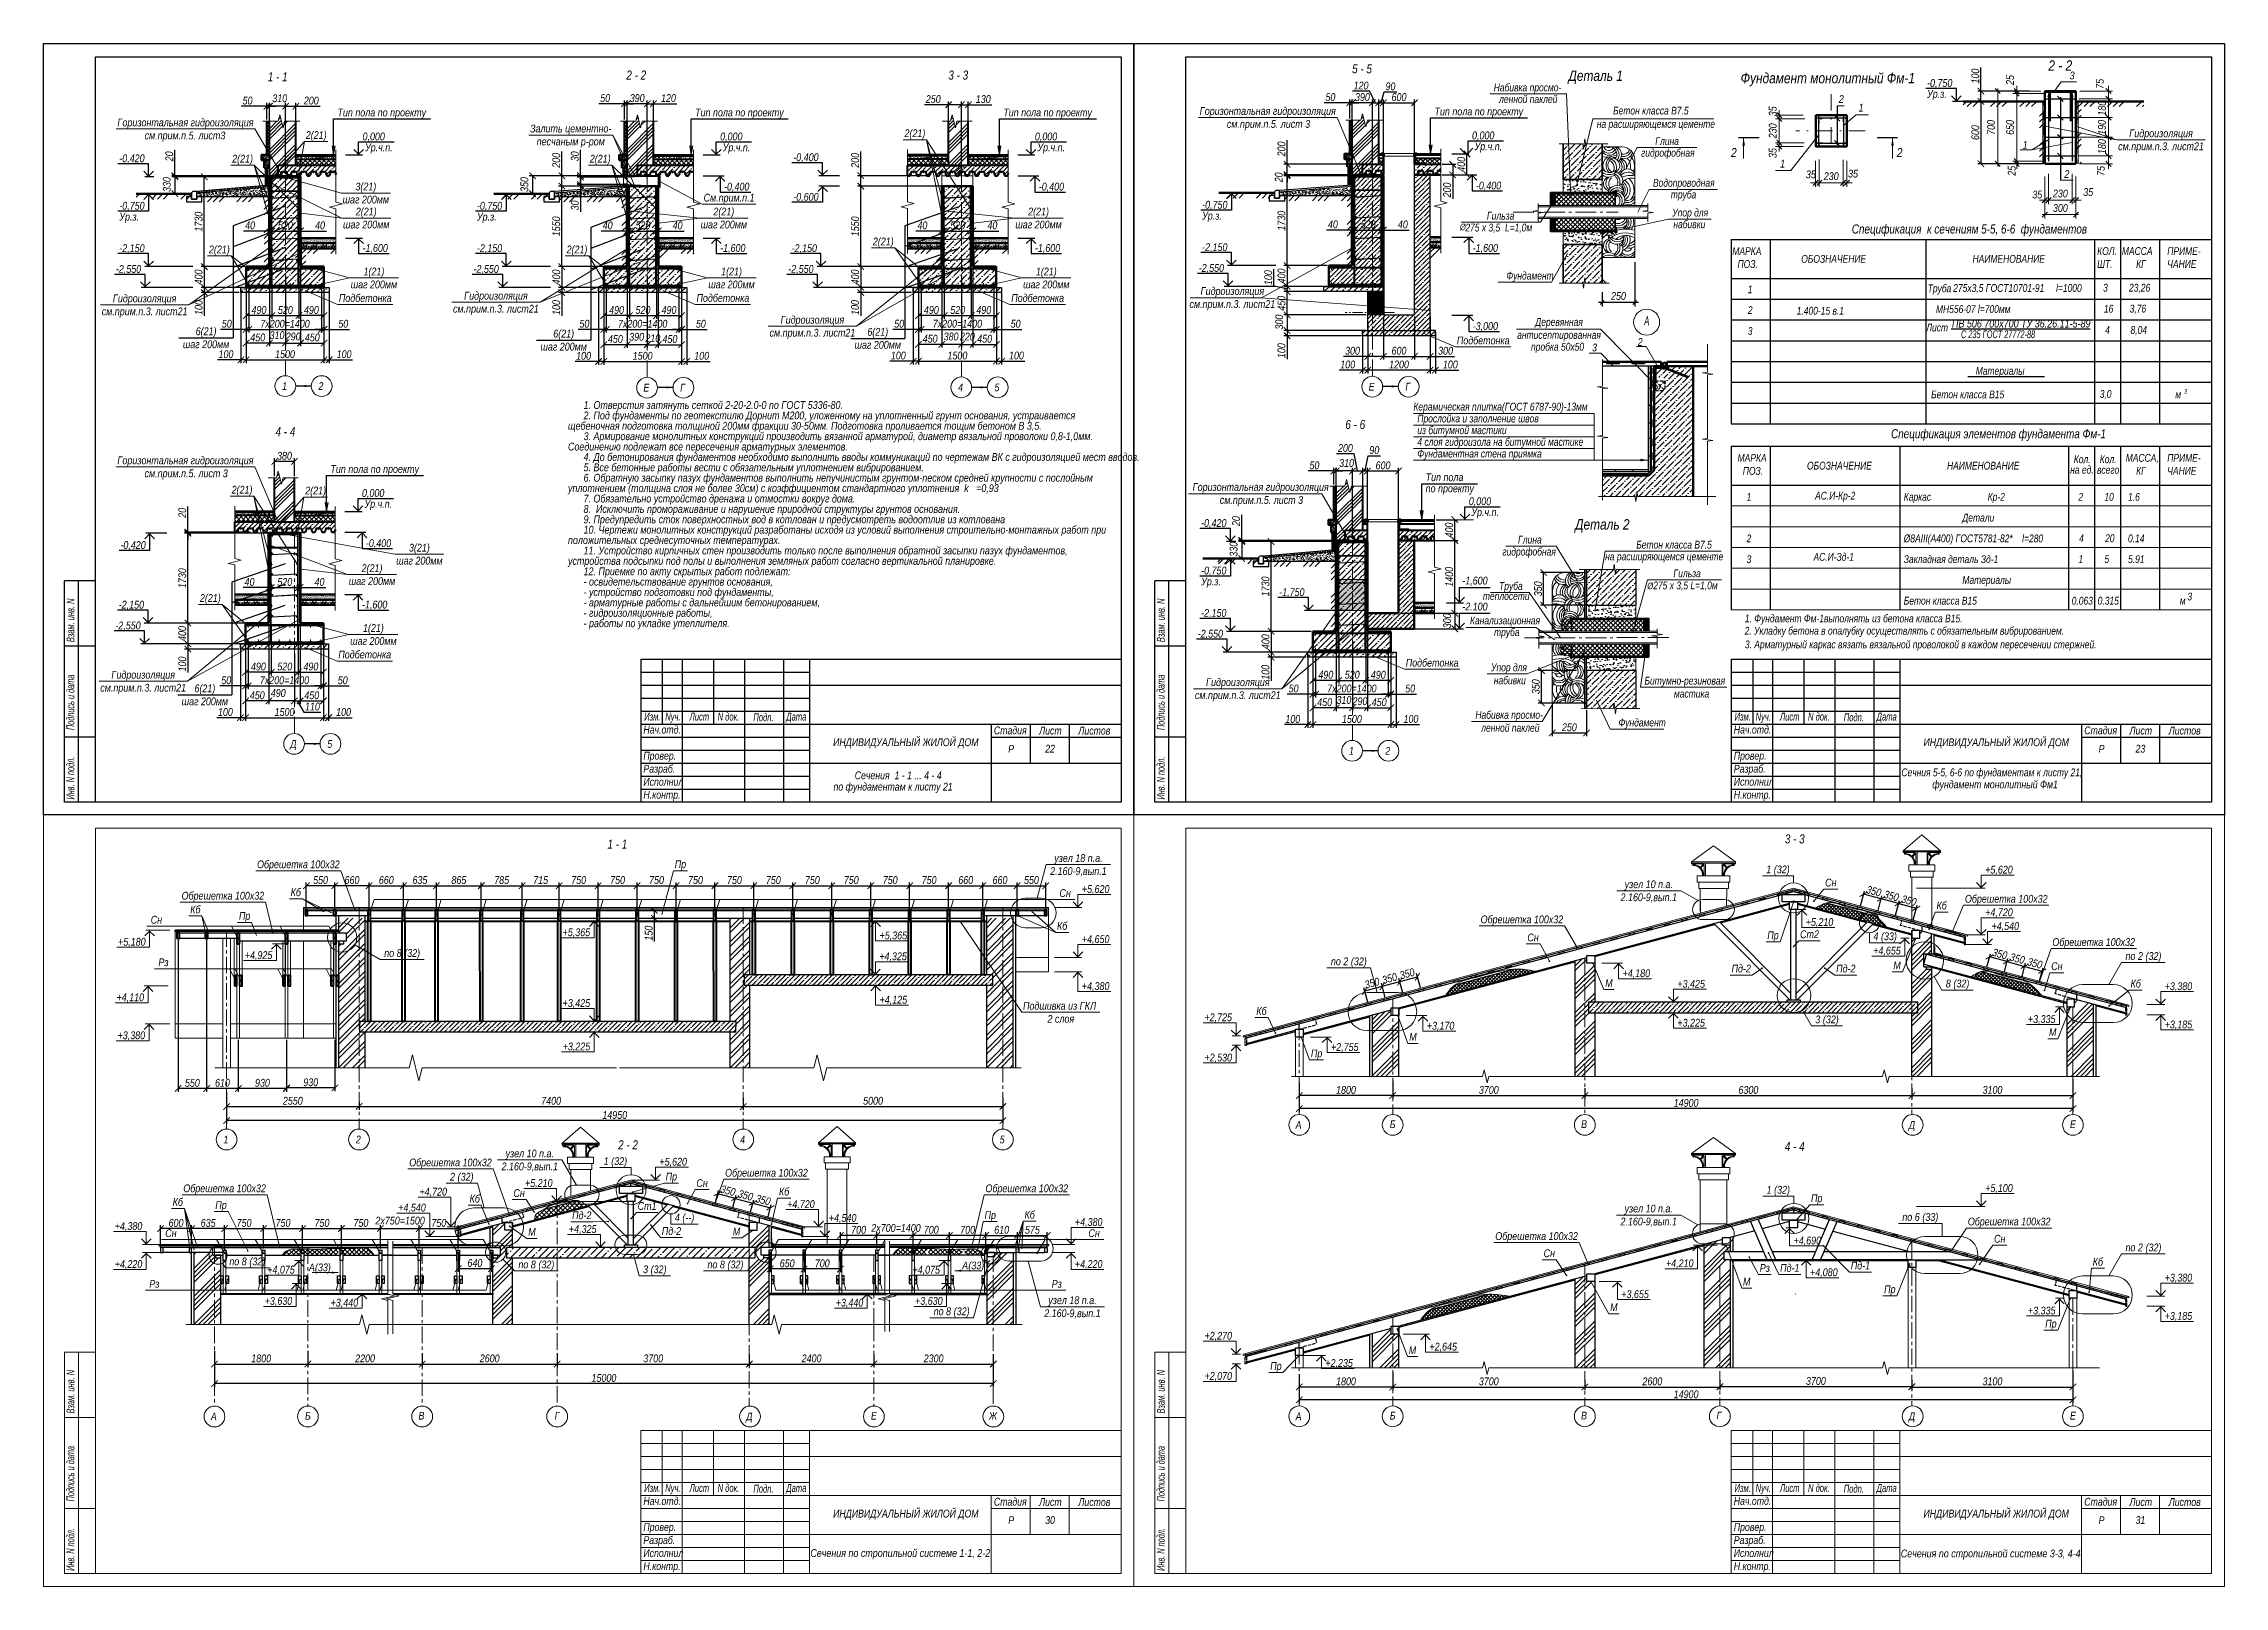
# Model space of a CAD drawing. Header units: millimetres. Extents: x 1582001 to 3303937, y 226471 to 491235.
# Drawn here: x 1834000 to 1918000, y 291255 to 350655 of the extents above; entities that cross this region are included whole.
import ezdxf
from ezdxf.enums import TextEntityAlignment as Align

# ---------------------------------------------------------------- set-up
doc = ezdxf.new("R2010")
doc.units = ezdxf.units.MM
for name, pattern in [('CENTER', [50.8, 31.75, -6.35, 6.35, -6.35]), ('CONTI', [0]), ('DASHDOT', [25.4, 12.7, -6.35, 0, -6.35]), ('DASHED2', [0.375, 0.25, -0.125]), ('gost5', [7, 5, -2, 0]), ('gost6', [12, 8, -1.5, 1, -1.5]), ('невидимая', [9.525, 6.35, -3.175])]:
    doc.linetypes.add(name, pattern=pattern)
doc.layers.get('Defpoints').update_dxf_attribs({"color": 255, "lineweight": 30})
for name, color, linetype in [('00', 15, 'Continuous'), ('1', 7, 'Continuous'), ('A0-02', 254, 'Continuous'), ('Rasmer', 135, 'Continuous'), ('Spezifikazia', 250, 'Continuous'), ('Формуляр', 138, 'Continuous')]:
    doc.layers.add(name, color=color, linetype=linetype)
for name, color, linetype, lineweight in [('A-Wall-G', 22, 'Continuous', 50), ('армирование', 20, 'Continuous', 30), ('Диафрагма', 1, 'Continuous', 30), ('жел.бетон.', 250, 'Continuous', 35), ('Монолит', 234, 'Continuous', 60), ('Осевые', 214, 'DASHDOT', 13), ('Оси', 251, 'CENTER', 9), ('Перегор', 142, 'Continuous', 35), ('перекрытия', 7, 'Continuous', 40), ('Размеры', 7, 'Continuous', 18), ('средние', 92, 'Continuous', 30), ('Стена', 7, 'Continuous', 50), ('Стены', 244, 'Continuous', 30), ('Стены несущие', 7, 'Continuous', 40), ('Текст', 202, 'Continuous', 15), ('Тонкая', 6, 'Continuous', 15), ('тонкие', 163, 'Continuous', 20), ('Тонкий', 216, 'Continuous', 18), ('тонко', 200, 'Continuous', 13), ('штрих', 52, 'Continuous', 15), ('Штриховка', 252, 'Continuous', 15), ('Штриховки', 251, 'Continuous', 20)]:
    doc.layers.add(name, color=color, linetype=linetype, lineweight=lineweight)
doc.styles.add('Arch-Dim', font='ARIALNI.TTF', dxfattribs={"width": 0.98, "height": 300})
doc.styles.add('GOST 2.304', font='ARIALNI.TTF', dxfattribs={"width": 0.98, "height": 300})
doc.styles.get("Standard").update_dxf_attribs({"font": 'ARIALNI.TTF', "height": 300})
doc.styles.add('STYLE1', font='ARIALNI.TTF', dxfattribs={"height": 300})
doc.styles.add('TXT0', font='txt', dxfattribs={"width": 0.8})
doc.styles.add('Текст', font='ARIALNI.TTF')
doc.dimstyles.new('25', dxfattribs={"dimscale": 100, "dimtxt": 2.5, "dimasz": 1, "dimexe": 1.5, "dimexo": 1.5, "dimgap": 1, "dimtad": 1, "dimdec": 0, "dimlfac": 0.25, "dimzin": 0, "dimdsep": 46, "dimtxsty": 'STYLE1', "dimblk": 'dblk_0', "dimcen": 2, "dimdle": 1.5, "dimclrd": 256, "dimclre": 256, "dimadec": 0, "dimazin": 0, "dimtfac": 1, "dimtdec": 0, "dimtix": 1, "dimtmove": 1, "dimatfit": 3, "dimfxl": 0, "dimtolj": 1, "dimtzin": 0, "dimlwd": -1, "dimlwe": -1, "dimarcsym": 0})
doc.dimstyles.new('ARKO_TICK', dxfattribs={"dimscale": 100, "dimtxt": 3, "dimasz": 1.5, "dimexe": 1.5, "dimexo": 1.5, "dimgap": 1, "dimtad": 1, "dimdec": 0, "dimzin": 0, "dimdsep": 46, "dimtxsty": 'TXT0', "dimblk": 'OBLIQUE', "dimcen": 2, "dimdle": 1.5, "dimadec": 0, "dimazin": 0, "dimtfac": 1, "dimtdec": 0, "dimtix": 1, "dimtmove": 1, "dimatfit": 3, "dimldrblk": 'OBLIQUE', "dimfxl": 0, "dimtolj": 1, "dimtzin": 0, "dimarcsym": 0})
doc.dimstyles.new('ISO-25', dxfattribs={"dimscale": 100, "dimtxt": 2.5, "dimasz": 2.5, "dimexe": 1.25, "dimexo": 0.625, "dimtad": 1, "dimdec": 0, "dimtxsty": 'Standard', "dimblk": 'ARCHTICK', "dimcen": 2.5, "dimadec": 0, "dimazin": 0, "dimtfac": 1, "dimtdec": 0, "dimtmove": 0, "dimatfit": 3, "dimfxl": 0, "dimarcsym": 0})
doc.dimstyles.new('х2', dxfattribs={"dimscale": 100, "dimtxt": 2.5, "dimasz": 2.5, "dimexe": 1.25, "dimexo": 0.625, "dimtad": 1, "dimdec": 0, "dimlfac": 0.5, "dimtxsty": 'Standard', "dimblk": 'ARCHTICK', "dimcen": 2.5, "dimadec": 0, "dimazin": 0, "dimtfac": 1, "dimtdec": 0, "dimtmove": 0, "dimatfit": 3, "dimfxl": 0, "dimarcsym": 0})
doc.dimstyles.new('х4', dxfattribs={"dimscale": 100, "dimtxt": 2.5, "dimasz": 2.5, "dimexe": 1.25, "dimexo": 0.625, "dimtad": 1, "dimdec": 0, "dimlfac": 0.25, "dimtxsty": 'Standard', "dimblk": 'ARCHTICK', "dimcen": 2.5, "dimadec": 0, "dimazin": 0, "dimtfac": 1, "dimtdec": 0, "dimtmove": 0, "dimatfit": 3, "dimfxl": 0, "dimarcsym": 0})
pattern_1 = [(45, (395968.9, 37526.46), (-269.40768, 269.40768), []), (45, (396148.5, 37526.46), (-269.40768, 269.40768), [])]
pattern_2 = [(45, (395968.88, 37526.46), (-179.605122, 179.605122), []), (45, (396148.49, 37526.46), (-179.605122, 179.605122), [317.5, -63.5, 0, -63.5])]
pattern_3 = [(45, (395968.9, 37526.46), (-538.81537, 538.81537), []), (45, (396148.5, 37526.46), (-538.81537, 538.81537), []), (45, (396328.1, 37526.46), (-538.81537, 538.81537), []), (45, (396507.7, 37526.46), (-538.81537, 538.81537), [])]
pattern_4 = [(45, (479968.71, 46915.17), (-67.351921, 67.351921), []), (135, (479968.71, 46915.17), (-67.351921, -67.351921), [])]
pattern_5 = [(45, (479968.7, 46915.2), (-538.81537, 538.81537), []), (45, (480148.3, 46915.2), (-538.81537, 538.81537), []), (45, (480327.9, 46915.2), (-538.81537, 538.81537), []), (45, (480507.5, 46915.2), (-538.81537, 538.81537), [])]
pattern_6 = [(45, (479968.7, 37526.46), (-538.81537, 538.81537), []), (45, (480148.3, 37526.46), (-538.81537, 538.81537), []), (45, (480327.9, 37526.46), (-538.81537, 538.81537), []), (45, (480507.5, 37526.46), (-538.81537, 538.81537), [])]
pattern_7 = [(45, (311969.05, 67226.4), (-179.605122, 179.605122), []), (45, (312148.65, 67226.4), (-179.605122, 179.605122), [317.5, -63.5, 0, -63.5])]
pattern_8 = [(45, (350696.24, 96926.34), (-179.605122, 179.605122), []), (45, (350875.85, 96926.34), (-179.605122, 179.605122), [317.5, -63.5, 0, -63.5])]
pattern_9 = [(45, (350696.24, 96926.34), (-89.802561, 89.802561), []), (135, (350696.24, 96926.34), (-89.802561, -89.802561), [])]
pattern_10 = [(45, (931280.98, 858063.33), (84.1899, 308.696304), [396.875, -79.375, 0, -79.375])]
pattern_11 = [(45, (353062.37, 96926.34), (-179.605122, 179.605122), []), (45, (353241.98, 96926.34), (-179.605122, 179.605122), [317.5, -63.5, 0, -63.5])]
pattern_12 = [(0, (1755401.38, 229361.263), (6.25, 12.5), [0, -12.5])]
pattern_13 = [(45, (941367.8, 841748.63), (84.1899, 308.696304), [396.875, -79.375, 0, -79.375])]

msp = doc.modelspace()

# ---------------------------------------------------------------- texts
at = {"layer": 'A0-02', "color": 6, "style": 'Arch-Dim', "width": 0.75}
msp.add_text('А', height=350, dxfattribs=at).set_placement((1895652.3, 339808.5))
at = {"layer": 'Spezifikazia', "ltscale": 500, "style": 'STYLE1', "width": 0.95}
for s, p in [('1 - 1', (1842636.7, 349203.5)), ('2 - 2', (1856446.3, 349268.4)), ('3 - 3', (1868850.6, 349268.4)), ('5 - 5', (1884402.4, 349512.2)), ('Спецификация  к сечениям 5-5, 6-6  фундаментов ', (1903650.2, 343343.2)), ('6 - 6', (1884142.2, 335814.5)), ('4 - 4', (1842931.7, 335541)), ('Спецификация элементов фундамента Фм-1', (1905160.5, 335458.7)), ('3 - 3', (1901070, 319861.9)), ('1 - 1', (1855719.9, 319660.2)), ('2 - 2', (1856128.9, 308081)), ('4 - 4', (1901070, 308019.8))]:
    msp.add_text(s, height=350, dxfattribs=at).set_placement(p)
at = {"layer": 'Spezifikazia', "style": 'STYLE1'}
for s, height, width, p in [('МАРКА', 300, 0.95, (1899048.3, 342518.2)), ('КОЛ.', 300, 0.95, (1913100.3, 342518.2)), ('МАССА', 300, 0.95, (1914053.6, 342519.7)), ('ПРИМЕ-', 300, 0.95, (1915800.3, 342518.2)), ('ПОЗ.', 300, 0.95, (1899248.3, 342018.2)), ('ОБОЗНАЧЕНИЕ', 300, 0.95, (1901700.3, 342218.2)), ('НАИМЕНОВАНИЕ', 300, 0.95, (1908300.3, 342218.2)), ('ШТ.', 300, 0.95, (1913100.3, 342018.2)), ('КГ', 300, 0.95, (1914600.3, 342018.2)), ('ЧАНИЕ', 300, 0.95, (1915800.3, 342018.2)), ('Труба ', 300, 0.95, (1906571.9, 341082.9)), ('275х3,5 ГОСТ10701-91     l=1000', 300, 0.95, (1907555.5, 341096.3)), ('3', 300, 0.95, (1913327.5, 341107.7)), ('23,26', 300, 0.95, (1914327.5, 341107.7)), ('1.400-15 в.1 ', 300, 0.95, (1901525, 340220.9)), ('МН556-07 l=700мм', 300, 0.95, (1906890.9, 340282.9)), ('16', 300, 0.95, (1913360.3, 340297.4)), ('3,76', 300, 0.95, (1914350.4, 340302.2)), ('Лист', 300, 0.95, (1906515.4, 339572.5)), ('Материалы', 300, 0.95, (1908422.6, 337905.9)), ('Бетон класса В15', 300, 0.95, (1906703, 336997.9)), ('3,0', 300, 0.95, (1913198.2, 337017.9)), ('м', 300, 0.95, (1916108.1, 336999.1)), ('3', 180, 0.75, (1916455.4, 337172.7)), ('МАРКА', 300, 0.95, (1899250.1, 334555.2)), ('ПОЗ.', 300, 0.95, (1899450.1, 334055.2)), ('ОБОЗНАЧЕНИЕ', 300, 0.95, (1901922.5, 334255.2)), ('НАИМЕНОВАНИЕ', 300, 0.95, (1907316.4, 334255.2)), ('на ед.', 300, 0.95, (1912061.3, 334100.3)), ('Кол.', 300, 0.95, (1912199.4, 334502.4)), ('всего', 300, 0.95, (1913092.7, 334094.7)), ('Кол.', 300, 0.95, (1913199.4, 334502.4)), ('МАССА,', 300, 0.95, (1914200.3, 334555.2)), ('КГ', 300, 0.95, (1914600.3, 334055.2)), ('ПРИМЕ-', 300, 0.95, (1915800.3, 334555.2)), ('ЧАНИЕ', 300, 0.95, (1915800.3, 334055.2)), ('1', 300, 0.95, (1899596.9, 333055.2)), ('АС.И-Кр-2', 300, 0.95, (1902234.2, 333099.8)), ('Каркас                        Кр-2', 300, 0.95, (1905649.6, 333055.2)), ('2', 300, 0.95, (1912378.8, 333055.2)), ('10', 300, 0.95, (1913378.8, 333055.2)), ('1.6', 300, 0.95, (1914288.3, 333055.2)), ('Детали', 300, 0.95, (1907907, 332255.2)), ('2', 300, 0.95, (1899596.9, 331455.2)), ('3', 300, 0.95, (1899596.9, 330655.2)), ('АС.И-Зд-1', 300, 0.95, (1902174.7, 330744.3)), ('%%C8AIII(А400) ГОСТ5781-82*    l=280', 300, 0.95, (1905649.6, 331455.2)), ('Закладная деталь Зд-1', 300, 0.95, (1905649.6, 330655.2)), ('4', 300, 0.95, (1912404.3, 331460.5)), ('20', 300, 0.95, (1913404.3, 331460.5)), ('5.91', 300, 0.95, (1914288.3, 330655.2)), ('0.14', 300, 0.95, (1914288.3, 331455.2)), ('Материалы', 300, 0.95, (1907907, 329855.2)), ('1', 300, 0.95, (1912378.8, 330655.2)), ('5', 300, 0.95, (1913378.8, 330655.2)), ('Бетон класса В15', 300, 0.95, (1905649.6, 329055.2)), ('0.063', 300, 0.95, (1912118.7, 329055.2)), ('0.315', 300, 0.95, (1913118.7, 329055.2)), ('м', 300, 0.95, (1916284, 329055.2)), ('3', 300, 0.95, (1916574.3, 329217.9))]:
    msp.add_text(s, height=height, dxfattribs=dict(at, width=width)).set_placement(p)
at = {"layer": 'Spezifikazia', "style": 'STYLE1', "width": 0.95}
for s, p in [('1', (1899735.1, 341045.3)), ('2', (1899735.1, 340245.3)), ('3', (1899735.1, 339445.3)), ('4', (1913495.3, 339479.1)), ('8,04', (1914702.3, 339479.1))]:
    msp.add_text(s, height=300, dxfattribs=at).set_placement(p, align=Align.CENTER)
at = {"layer": 'Spezifikazia', "linetype": 'Continuous', "style": 'STYLE1', "width": 1.002785}
msp.add_text('ПВ 506 700х700 ТУ 36.26.11-5-89 ', height=300, dxfattribs=at).set_placement((1907506.6, 339724.9), (1912938.5, 339724.9), align=Align.FIT)
at = {"layer": 'Spezifikazia', "linetype": 'Continuous', "style": 'STYLE1', "width": 0.75}
msp.add_text('С 235 ГОСТ 27772-88', height=300, dxfattribs=at).set_placement((1907856.6, 339316.9))
at = {"layer": 'Spezifikazia', "lineweight": 18, "ltscale": 500, "style": 'STYLE1'}
for s, width, p in [('Взам. инв. N', 0.7, (1835184.4, 297910.5)), ('Взам. инв. N', 0.7, (1877184.3, 297910.5)), ('Подпись и дата', 0.75, (1835181.6, 294524.9)), ('Подпись и дата', 0.75, (1877181.5, 294524.9)), ('Инв. N подл.', 0.75, (1835181.6, 291851.5)), ('Инв. N подл.', 0.75, (1877181.5, 291851.5))]:
    msp.add_text(s, height=300, rotation=90, dxfattribs=dict(at, width=width)).set_placement(p)
for s, width, p in [('Изм.', 0.85, (1857134.5, 294893.1)), ('Nуч.', 0.85, (1857944, 294893.1)), ('Лист', 0.85, (1858883.5, 294893.1)), ('N док.', 0.85, (1859962.7, 294893.1)), ('Подп.', 0.85, (1861338.8, 294866.2)), ('Дата', 0.85, (1862607, 294893.1)), ('Изм.', 0.85, (1899134.4, 294893.1)), ('Nуч.', 0.85, (1899943.9, 294893.1)), ('Лист', 0.85, (1900883.4, 294893.1)), ('N док.', 0.85, (1901962.7, 294893.1)), ('Подп.', 0.85, (1903338.8, 294866.2)), ('Дата', 0.85, (1904606.9, 294893.1)), ('Нач.отд.', 0.98, (1857102.6, 294391.5)), ('ИНДИВИДУАЛЬНЫЙ ЖИЛОЙ ДОМ', 0.98, (1864410.2, 293906.3)), ('Стадия', 0.98, (1870603.9, 294363.2)), ('Лист', 0.98, (1872347.6, 294354.3)), ('Листов', 0.98, (1873858.6, 294354.3)), ('Нач.отд.', 0.98, (1899102.5, 294391.5)), ('ИНДИВИДУАЛЬНЫЙ ЖИЛОЙ ДОМ', 0.98, (1906410.1, 293906.3)), ('Стадия', 0.98, (1912603.8, 294363.2)), ('Лист', 0.98, (1914347.5, 294354.3)), ('Листов', 0.98, (1915858.5, 294354.3)), ('Провер.', 0.98, (1857102.6, 293388.1)), ('Разраб.', 0.98, (1857102.6, 292886.5)), ('Р', 0.98, (1871156.3, 293652.3)), ('30', 0.98, (1872579.6, 293658.4)), ('Провер.', 0.98, (1899102.5, 293388.1)), ('Разраб.', 0.98, (1899102.5, 292886.5)), ('Р', 0.98, (1913156.3, 293652.3)), ('31', 0.98, (1914579.5, 293658.4)), ('Исполнил', 0.98, (1857102.6, 292384.8)), ('Исполнил', 0.98, (1899102.5, 292384.8)), ('Н.контр.', 0.98, (1857102.6, 291883.2)), ('Н.контр.', 0.98, (1899102.5, 291883.2))]:
    msp.add_text(s, height=300, dxfattribs=dict(at, width=width)).set_placement(p)
at = {"layer": 'Spezifikazia', "lineweight": 18, "ltscale": 500, "char_height": 300, "width": 12867.82, "attachment_point": 2, "style": 'STYLE1'}
for s, insert in [('Сечения по стропильной системе 1-1, 2-2', (1866998.8, 292687.4)), ('Сечения по стропильной системе 3-3, 4-4', (1908998.6, 292671.1))]:
    msp.add_mtext(s, dxfattribs=dict(at, insert=insert))
at = {"layer": 'Оси', "linetype": 'Continuous', "ltscale": 100, "style": 'GOST 2.304'}
for s, p in [('1', (1843283, 337470.5)), ('2', (1844683, 337470.5)), ('Е', (1857217.8, 337407.8)), ('Г', (1858617.8, 337407.8)), ('4', (1869321.2, 337420)), ('5', (1870721.2, 337420)), ('Е', (1885151.9, 337446.1)), ('Г', (1886551.9, 337446.1)), ('Д', (1843622.3, 323692.5)), ('5', (1845022.3, 323692.5)), ('1', (1884376.3, 323426.2)), ('2', (1885776.3, 323426.2)), ('А', (1882339.3, 309023.4)), ('Б', (1885965.6, 309049.7)), ('В', (1893336.1, 309053.5)), ('Д', (1905968, 309023.4)), ('Е', (1912166.4, 309049.7)), ('1', (1841022.7, 308461.1)), ('2', (1846122.7, 308461.1)), ('4', (1860922.7, 308461.1)), ('5', (1870922.7, 308461.1)), ('А', (1840555.4, 297795.3)), ('Б', (1844181.7, 297821.6)), ('В', (1848552.2, 297825.4)), ('Г', (1853781.7, 297821.6)), ('Д', (1861184.1, 297795.3)), ('Е', (1865982.5, 297821.6)), ('Ж', (1870567.4, 297817.5)), ('А', (1882339.3, 297802)), ('Б', (1885965.6, 297828.3)), ('В', (1893336.1, 297832)), ('Г', (1898536.1, 297832)), ('Д', (1905968, 297802)), ('Е', (1912166.4, 297828.3))]:
    msp.add_text(s, height=297.2, dxfattribs=at).set_placement(p, align=Align.MIDDLE_CENTER)
at = {"layer": 'Размеры', "linetype": 'Continuous', "lineweight": 25, "ltscale": 100}
for s, p in [('Ур.з.', (1906547.8, 348869.2)), (' Ур.ч.п.', (1846285, 346810.1)), (' Ур.ч.п.', (1860059.8, 346810.1)), (' Ур.ч.п.', (1872183.3, 346810.1)), (' Ур.ч.п.', (1889020.6, 346852.7)), ('Ур.з.', (1836915.6, 344141.5)), ('Ур.з.', (1850690.4, 344141.5)), ('Ур.з.', (1878624.5, 344179.8)), (' Ур.ч.п.', (1846264.3, 333082.6)), (' Ур.ч.п.', (1888897.3, 332765.8)), ('Ур.з.', (1878586.2, 330097.2))]:
    msp.add_text(s, height=300, dxfattribs=at).set_placement(p, align=Align.TOP_LEFT)
for s, p in [('-0,750', (1906547.8, 348989.2)), ('0,000', (1846285, 346930.1)), ('0,000', (1860059.8, 346930.1)), ('0,000', (1872183.3, 346930.1)), ('0,000', (1889020.6, 346972.7)), ('-0,420', (1836915.6, 346090.1)), ('-0,400', (1862876.5, 346130.1)), ('-0,400', (1860209.8, 344999.9)), ('-0,400', (1872333.3, 344999.9)), ('-0,400', (1889170.6, 345042.5)), ('-0,750', (1836915.6, 344261.5)), ('-0,750', (1850690.4, 344261.5)), ('-0,600', (1862876.5, 344606.2)), ('-0,750', (1878624.5, 344299.8)), ('-2,150', (1836915.6, 342630.1)), ('-1,600', (1846285, 342635.2)), ('-2,150', (1850690.4, 342630.1)), ('-1,600', (1860059.8, 342635.2)), ('-2,150', (1862813.8, 342630.1)), ('-1,600', (1872183.3, 342635.2)), ('-2,150', (1878624.5, 342668.4)), ('-1,600', (1889046.1, 342638.2)), ('-2,550', (1836784.9, 341830.1)), ('-2,550', (1850559.7, 341830.1)), ('-2,550', (1862683.2, 341830.1)), ('-2,550', (1878493.8, 341868.4)), ('-3,000', (1889046.1, 339629)), ('0,000', (1846264.3, 333202.6)), ('0,000', (1888897.3, 332885.8)), ('-0,420', (1878586.2, 332045.8)), ('-0,420', (1836957.5, 331199.7)), ('-0,400', (1846414.3, 331272.5)), ('-0,750', (1878586.2, 330217.2)), ('-1,600', (1888646.2, 329830.1)), ('-1,750', (1881594.3, 329385.8)), ('-2,150', (1836894.9, 328902.6)), ('-1,600', (1846264.3, 328907.8)), ('-2,150', (1878586.2, 328585.8)), ('-2.100', (1888646.2, 328830.1)), ('-2,550', (1836764.2, 328102.6)), ('-2,550', (1878455.5, 327785.8))]:
    msp.add_text(s, height=300, dxfattribs=at).set_placement(p)
at = {"layer": 'Размеры', "lineweight": 9, "ltscale": 100, "style": 'Текст'}
for s, p in [('Горизонтальная гидроизоляция', (1836841.6, 347468.1)), ('Горизонтальная гидроизоляция', (1878529.9, 347913.1)), ('см.прим.п.5. лист3', (1837889.4, 346968.1)), ('2(21)', (1844098.2, 346984.6)), ('Залить цементно-', (1852737.6, 347236.1)), ('песчаным р-ром', (1852993.1, 346736.1)), ('2(21)', (1867160.7, 347055.9)), ('см.прим.п.5. лист 3', (1879577.6, 347413.1)), ('Гидроизоляция', (1914334.9, 347051.6)), ('2(21)', (1841263.3, 346074.7)), ('2(21)', (1855038.1, 346074.7)), ('см.прим.п.3. лист21', (1913909, 346551.6)), ('3(21)', (1846011.2, 345002.2)), ('шаг 200мм', (1845519.2, 344502.2)), ('См.прим.п.1', (1859423.2, 344573.6)), ('шаг 200мм', (1845533.5, 343539.8)), ('2(21)', (1846025.5, 344039.8)), ('шаг 200мм', (1859308.3, 343539.8)), ('2(21)', (1859800.3, 344039.8)), ('шаг 200мм', (1871431.7, 343539.8)), ('2(21)', (1871923.8, 344039.8)), ('2(21)', (1840368.7, 342579.9)), ('2(21)', (1854143.5, 342579.9)), ('2(21)', (1865940.4, 342887.1)), ('1(21)', (1846322.9, 341731.6)), ('1(21)', (1860097.8, 341731.6)), ('1(21)', (1872221.2, 341731.6)), ('шаг 200мм', (1845830.9, 341231.6)), ('Гидроизоляция', (1850197, 340798.7)), ('шаг 200мм', (1859605.7, 341231.6)), ('шаг 200мм', (1871729.1, 341231.6)), ('Гидроизоляция', (1878564.3, 340978.6)), ('см.прим.п.3. лист21', (1836239.8, 340195.6)), ('Гидроизоляция', (1836665.7, 340695.6)), ('Подбетонка', (1845374.2, 340711.1)), ('см.прим.п.3. лист21', (1849771, 340298.7)), ('Подбетонка', (1859149, 340711.1)), ('Подбетонка', (1871272.4, 340711.1)), ('см.прим.п.3. лист21', (1878138.4, 340478.6)), ('см.прим.п.3. лист21', (1861962.5, 339373.4)), ('Гидроизоляция', (1862388.5, 339873.4)), ('Подбетонка', (1888435.5, 339075.7)), ('Горизонтальная гидроизоляция', (1836840.5, 334459.9)), ('см.прим.п.5. лист 3', (1837888.3, 333959.9)), ('2(21)', (1841241.8, 333328.5)), ('2(21)', (1844077.1, 333297.2)), ('Горизонтальная гидроизоляция', (1878258.3, 333435)), ('см.прим.п.5. лист 3', (1879306.1, 332935)), ('3(21)', (1848073.2, 331096.9)), ('2(21)', (1846248.9, 330309)), ('шаг 200мм', (1847581.2, 330596.9)), ('2(21)', (1840021.4, 329159.6)), ('шаг 200мм', (1845756.9, 329809)), ('шаг 200мм', (1845810.2, 327504.2)), ('1(21)', (1846302.2, 328004.2)), ('Подбетонка', (1845353.5, 326983.7)), ('Подбетонка', (1886467.5, 326666.9)), ('см.прим.п.3. лист21', (1836185.3, 325703.8)), ('Гидроизоляция', (1836611.2, 326203.8)), ('Гидроизоляция', (1878772.9, 325919.2)), ('см.прим.п.3. лист21', (1878346.9, 325419.2))]:
    msp.add_text(s, height=300, dxfattribs=at).set_placement(p)
at = {"layer": 'Размеры', "lineweight": 25, "ltscale": 100}
for s, p in [('Тип пола по проекту', (1845319.6, 347853.7)), ('Тип пола по проекту', (1859094.4, 347853.7)), ('Тип пола по проекту', (1870966.6, 347853.7)), ('Тип пола по проекту', (1887575.8, 347892)), ('6(21)', (1839857.2, 339429.5)), ('6(21)', (1853632, 339338.1)), ('6(21)', (1865729.3, 339407.4)), ('шаг 200мм', (1839365.2, 338929.5)), ('шаг 200мм', (1853140, 338838.1)), ('шаг 200мм', (1865237.3, 338907.4)), ('Тип пола по проекту', (1845047.7, 334126.3)), ('по проекту', (1887233.8, 333380.4)), ('Тип пола ', (1887233.8, 333809.5)), ('6(21)', (1839810.4, 325679.9)), ('шаг 200мм', (1839318.4, 325179.9))]:
    msp.add_text(s, height=300, dxfattribs=at).set_placement(p)
at = {"layer": 'Размеры', "style": 'STYLE1', "width": 0.95}
for s, p in [('1. Фундамент Фм-1выполнять из бетона класса В15.', (1899529.5, 328372.8)), ('2. Укладку бетона в опалубку осуществлять с обязательным вибрированием.', (1899518.6, 327898.9)), ('3. Арматурный каркас вязать вязальной проволокой в каждом пересечении стержней.', (1899529.5, 327372.8))]:
    msp.add_text(s, height=300, dxfattribs=at).set_placement(p)
at = {"layer": 'Размеры', "linetype": 'Continuous', "ltscale": 100, "style": 'Текст'}
for s, p in [('Обрешетка 100х32', (1842220.6, 318905.6)), ('Сн', (1902622.3, 318203.5)), ('Обрешетка 100х32', (1839315.8, 317698)), ('Кб', (1906910.6, 317318.6)), ('Обрешетка 100х32', (1908007.1, 317577.9)), ('Обрешетка 100х32', (1889351.2, 316785.3)), ('Сн', (1891153.1, 316088.8)), ('Пр', (1900395.8, 316173.8)), ('Ст2', (1901656.3, 316213.6)), ('Обрешетка 100х32', (1911374.6, 315912.5)), ('Пд-2', (1899017.8, 314893.9)), ('Пд-2', (1903046.7, 314893.9)), ('М', (1905250.5, 315013.8)), ('Сн', (1911329.1, 314984.3)), ('М', (1894151.2, 314331.8)), ('Кб', (1914386.8, 314311.8)), ('Кб', (1880710.9, 313256.1)), ('М', (1886603.6, 312262.2)), ('М', (1911243.9, 312442.8)), ('Пр', (1882813.3, 311623.8)), ('Обрешетка 100х32', (1848082, 307425.8)), ('Обрешетка 100х32', (1839381.5, 306430.5)), ('Пр', (1857960.5, 306883.8)), ('Сн', (1859144.1, 306630)), ('Обрешетка 100х32', (1860251.6, 307029.6)), ('Кб', (1862324.9, 306305)), ('Обрешетка 100х32', (1870279.2, 306430.5)), ('Кб', (1838971.1, 305904.2)), ('Пр', (1840614.8, 305786.1)), ('Кб', (1850408, 306030.6)), ('Сн', (1852097.4, 306248.7)), ('Ст1', (1856882, 305750.9)), ('Пр', (1902077.5, 306050.1)), ('М', (1852667.9, 304753.1)), ('Пд-2', (1854357.7, 305394.2)), ('Пд-2', (1857810.8, 304785.5)), ('М', (1860547.9, 304769)), ('Пр', (1870243.3, 305398.4)), ('Кб', (1871784.2, 305412.9)), ('Обрешетка 100х32', (1908118.1, 305152.8)), ('Обрешетка 100х32', (1889915.4, 304592)), ('Сн', (1891778.5, 303931.2)), ('Сн', (1909129, 304490.2)), ('Рз', (1900103.9, 303366.1)), ('Пд-1', (1900889, 303366.6)), ('Пд-1', (1903610.7, 303458.6)), ('Кб', (1912928.7, 303604.5)), ('М', (1899458.6, 302839)), ('Пр', (1904893.5, 302542.7)), ('М', (1894342.4, 301852.6)), ('Пр', (1911099.6, 301221.3)), ('Пр', (1881248, 299590.4)), ('М', (1886584.9, 300200.6))]:
    msp.add_text(s, height=300, dxfattribs=at).set_placement(p)
at = {"layer": 'Размеры', "ltscale": 100, "style": 'Текст'}
for s, p in [('Пр', (1858310.4, 318908.8)), ('Кб', (1843515.6, 317831.1)), ('Кб', (1839648.3, 317167.2)), ('Пр', (1841524.7, 316920.8)), ('Кб', (1873033.7, 316535.6)), ('Подшивка из ГКЛ ', (1871726.7, 313457.3)), ('2 слоя', (1872668.1, 312957.3))]:
    msp.add_text(s, height=300, dxfattribs=at).set_placement(p)
at = {"layer": 'Размеры', "ltscale": 100}
for s, p in [('узел 18 п.а.', (1872928.7, 319145.3)), ('2.160-9,вып.1', (1872772.7, 318645.3)), ('узел 10 п.а.', (1894898, 318138)), ('1', (1900353.1, 318709.6)), ('(32)', (1900644.2, 318709.6)), ('Сн', (1873130.8, 317798)), ('2.160-9,вып.1', (1894742, 317638)), ('Сн', (1838127.4, 316771.7)), ('4', (1904483.5, 316134.9)), ('(33)', (1904774.6, 316134.9)), ('Рз', (1838422.2, 315134.8)), ('по 8', (1847119.8, 315492)), ('(32)', (1847891.5, 315492)), ('по 2', (1883584.3, 315170.2)), ('(32)', (1884355.3, 315170.2)), ('по 2', (1914192, 315375.2)), ('(32)', (1914963, 315375.2)), ('8', (1907269.9, 314316.5)), ('(32)', (1907563.7, 314316.5)), ('3', (1902243.4, 312934.9)), ('(32)', (1902535, 312934.9)), ('2.160-9,вып.1', (1851638.1, 307273.7)), ('узел 10 п.а.', (1851794.1, 307773.7)), ('1', (1855573.9, 307477.4)), ('(32)', (1855865.1, 307477.4)), ('2', (1849654.6, 306876.4)), ('(32)', (1849947.8, 306876.4)), ('1', (1900366, 306373.3)), ('(32)', (1900657.1, 306373.3)), ('узел 10 п.а.', (1894895, 305653.2)), ('4', (1858315.3, 305306.8)), ('(--)', (1858606.4, 305306.8)), ('2.160-9,вып.1', (1894739, 305153.2)), ('по 6', (1905595.2, 305327.9)), ('(33)', (1906368.3, 305327.9)), ('по 2', (1914192, 304153.8)), ('(32)', (1914963, 304153.8)), ('по 8', (1841153.9, 303615)), ('(32)', (1841925.5, 303615)), ('по 8', (1852288.9, 303498.3)), ('(32)', (1853060.5, 303498.3)), ('3', (1857091.2, 303311.8)), ('(32)', (1857382.7, 303311.8)), ('по 8', (1859571.8, 303498.3)), ('(32)', (1860343.4, 303498.3)), ('узел 18 п.а.', (1872698.6, 302122.7)), ('по 8', (1868284.4, 301695.3)), ('(32)', (1869056.1, 301695.3)), ('2.160-9,вып.1', (1872542.6, 301622.7))]:
    msp.add_text(s, height=300, dxfattribs=at).set_placement(p)
at = {"layer": 'Размеры', "linetype": 'Continuous', "ltscale": 100}
for s, p in [('+5,620', (1908787.1, 318700.6)), ('+5,620', (1873993.1, 317954.1)), ('+5,210', (1901875.6, 316683.4)), ('+4,720', (1908787.1, 317062)), ('+4,540', (1909029.9, 316528.4)), ('+5,180', (1836868.2, 315923.8)), ('+5,365', (1853990.5, 316289.3)), ('+5,365', (1866199.7, 316168.4)), ('+4,650', (1873993.1, 316026.4)), ('+4,655', (1904472.3, 315584.3)), ('+4,925', (1841750.2, 315409.8)), ('+4,325', (1866189.6, 315364.1)), ('+4,180', (1894818.9, 314711.7)), ('+4,380', (1873993.1, 314218.3)), ('+3,425', (1896930.7, 314303.7)), ('+3,380', (1915700.2, 314213)), ('+4,110', (1836808.2, 313784.1)), ('+3,425', (1853990.5, 313564.1)), ('+4,125', (1866199.7, 313692.4)), ('+2,725', (1878714, 313016.3)), ('+3,380', (1836849.2, 312322.6)), ('+3,170', (1887278.9, 312691.3)), ('+3,225', (1896930.7, 312806.1)), ('+3,335', (1910432.9, 312947.1)), ('+3,185', (1915700.2, 312739.4)), ('+3,225', (1853994, 311892.4)), ('+2,530', (1878716.3, 311467.9)), ('+2,755', (1883588.9, 311869.2)), ('+5,620', (1857720.3, 307454.1)), ('+4,720', (1848476.5, 306303)), ('+5,210', (1852543.3, 306636.1)), ('+5,100', (1908787.1, 306439.1)), ('+4,540', (1847659.8, 305690.2)), ('+4,720', (1862639.7, 305822.3)), ('+4,380', (1836740.8, 304977.7)), ('Сн', (1838685.5, 304704.6)), ('+4,325', (1854234.4, 304864.1)), ('+4,540', (1864246.6, 305288.8)), ('+4,380', (1873724.6, 305133.4)), ('Сн', (1874245, 304704.6)), ('+4,690', (1901405, 304421.9)), ('+4,220', (1836740.8, 303514.9)), ('+4,075', (1842613.9, 303298.1)), ('А', (1844216.3, 303385.4)), ('(33)', (1844452.2, 303385.4)), ('+4,075', (1867465.7, 303298.1)), ('А', (1869382.1, 303458.9)), ('(33)', (1869618.1, 303458.9)), ('+4,220', (1873724.6, 303514.9)), ('+4,210', (1896492, 303546.4)), ('+4,080', (1902041.1, 303199.9)), ('+3,380', (1915700.2, 302991.6)), ('Рз', (1838072.3, 302753.5)), ('+3,630', (1842516.1, 302097.1)), ('+3,630', (1867568, 302097.1)), ('Рз', (1872830, 302753.5)), ('+3,655', (1894768.8, 302355.5)), ('+3,440', (1845053.9, 302028.6)), ('+3,440', (1864512.3, 302028.6)), ('+3,335', (1910432.9, 301725.7)), ('+3,185', (1915700.2, 301518)), ('+2,270', (1878716.3, 300754.8)), ('+2,235', (1883370.7, 299705.3)), ('+2,645', (1887378.8, 300335.1)), ('+2,070', (1878716.3, 299206.4))]:
    msp.add_text(s, height=300, dxfattribs=at).set_placement(p)
at = {"layer": 'Размеры', "ltscale": 100, "char_height": 250, "width": 266.955, "attachment_point": 1, "style": 'STYLE1'}
for insert in [(1888557.7, 343718.8), (1895772.4, 329899.6)]:
    msp.add_mtext('%%C', dxfattribs=dict(at, insert=insert))
at = {"layer": 'Размеры', "ltscale": 100, "insert": (1854198.4, 336889.9), "char_height": 300, "width": 21132.112, "attachment_point": 1, "line_spacing_factor": 0.8, "style": 'STYLE1'}
msp.add_mtext('\\pi600;1. Отверстия затянуть сеткой 2-20-2.0-0 по ГОСТ 5336-80.\\P2. Под фундаменты по геотекстилю Дорнит М200, уложенному на уплотненный грунт основания, устраивается  щебеночная подготовка толщиной 200мм фракции 30-50мм. Подготовка проливается тощим бетоном В 3,5.\\P3. Армирование монолитных конструкций производить вязанной арматурой, диаметр вязальной проволоки 0,8-1,0мм. Соединению подлежат все пересечения арматурных элементов.\\P4. До бетонирования фундаментов необходимо выполнить вводы коммуникаций по чертежам ВК с гидроизоляцией мест вводов.\\P5. Все бетонные работы вести с обязательным уплотнением вибрированием.\\P6. Обратную засыпку пазух фундаментов выполнить непучинистым грунтом-песком средней крупности с послойным уплотнением (толщина слоя не более 30см) с коэффициентом стандартного уплотнения  k   =0,93 \\P7. Обязательно устройство дренажа и отмостки вокруг дома.\\P8.  Исключить промораживание и нарушение природной структуры грунтов основания.\\P9. Предупредить сток поверхностных вод в котлован и предусмотреть водоотлив из котлована\\P10. Чертежи монолитных конструкций разработаны исходя из условий выполнения строительно-монтажных работ при положительных среднесуточных температурах.\\P11. Устройство кирпичных стен производить только после выполнения обратной засыпки пазух фундаментов, устройства подсыпки под полы и выполнения земляных работ согласно вертикальной планировке.\\P12. Приемке по акту скрытых работ подлежат:\\P- освидетельствование грунтов основания,\\P- устройство подготовки под фундаменты,\\P- арматурные работы с дальнейшим бетонированием,\\P- гидроизоляционные работы,\\P- работы по укладке утеплителя.', dxfattribs=at)
at = {"layer": 'Текст', "ltscale": 2, "style": 'STYLE1'}
for s, p in [('Деталь 1', (1892737.3, 349220.1)), ('Деталь 2', (1892993.7, 331945.7))]:
    msp.add_text(s, height=400, dxfattribs=at).set_placement(p)
at = {"layer": 'Текст', "linetype": 'Continuous', "style": 'STYLE1', "width": 0.95}
for s, p in [('Набивка просмо-', (1889858, 348816.8)), ('ленной паклей', (1890064.2, 348366.8)), ('Бетон класса В7.5', (1894454.1, 347926.9)), ('на расширяющемся цементе', (1893826.8, 347412.5)), ('Глина', (1896077.4, 346752.1)), ('гидрофобная', (1895533.6, 346302.1)), ('Водопроводная', (1895990.1, 345144.7)), ('труба', (1896677.6, 344694.7)), (' 275 х 3,5  L=1,0м', (1888673.1, 343423.7)), ('Гильза', (1889592.4, 343879.5)), ('Упор для', (1896732.2, 343999.4)), ('набивки', (1896776, 343549.4)), ('Фундамент', (1890345.1, 341570.4)), ('Керамическая плитка(ГОСТ 6787-90)-13мм', (1886761.8, 336528.5)), ('Прослойка и заполнение швов ', (1886914.2, 336070.1)), ('4 слоя гидроизола на битумной мастике', (1886914.2, 335170.1)), ('из битумной мастики', (1886914.2, 335620.1)), ('Фундаментная стена приямка', (1886914.2, 334720.1)), ('гидрофобная', (1890190.6, 330945.7)), ('Глина', (1890791.8, 331407.4)), ('на расширяющемся цементе', (1894147.8, 330759.6)), ('Бетон класса В7.5', (1895348.2, 331212.7)), ('Гильза', (1896776.9, 330109.2)), ('теплосети', (1889439, 329236.5)), ('Труба', (1890062.2, 329623)), ('  275 х 3,5 L=1,0м', (1895817.8, 329643.5)), ('Канализационная', (1888942.7, 328294.4)), ('труба', (1889868.3, 327844.4)), ('Упор для', (1889753.2, 326489.1)), ('набивки', (1889859.7, 325989.1)), ('Битумно-резиновая', (1895663.2, 325976.3)), ('мастика', (1896797.8, 325476.3)), ('Набивка просмо-', (1889150.3, 324660.7)), ('ленной паклей', (1889375.1, 324160.7)), ('Фундамент', (1894663.4, 324365.2))]:
    msp.add_text(s, height=300, dxfattribs=at).set_placement(p)
for s, p in [('антисептированная', (1892373.2, 339289)), ('Деревянная', (1892373.2, 339789)), ('пробка 50х50', (1892314.7, 338834.2)), ('3', (1893744, 338806.7)), ('2', (1895498.8, 339018.1))]:
    msp.add_text(s, height=300, dxfattribs=at).set_placement(p, align=Align.CENTER)
at = {"layer": 'Текст', "ltscale": 2, "attachment_point": 5, "style": 'STYLE1'}
for s, insert, char_height, width in [('Фундамент монолитный Фм-1', (1902725.1, 349269.3), 400, 12000), ('2 - 2', (1911679.6, 349813.1), 400, 2821.474), ('3', (1912135.2, 349425.8), 300, 500), ('2', (1903244.5, 348525.4), 300, 300), ('1', (1904004.5, 348187.8), 300, 500), ('2', (1899104.8, 346460.1), 350, 300), ('1', (1900984.5, 346031.9), 300, 500), ('2', (1905493.5, 346460.1), 350, 300), ('1', (1910327.7, 346757.5), 300, 500), ('2', (1911933.8, 345636.6), 300, 500)]:
    msp.add_mtext(s, dxfattribs=dict(at, insert=insert, char_height=char_height, width=width))
at = {"layer": 'Формуляр', "linetype": 'Continuous', "style": 'STYLE1'}
for s, width, p in [('Взам. инв. N', 0.7, (1835184.4, 327610.4)), ('Взам. инв. N', 0.7, (1877184.3, 327610.4)), ('Подпись и дата', 0.75, (1835181.6, 324224.8)), ('Подпись и дата', 0.75, (1877181.5, 324224.8)), ('Инв. N подл.', 0.75, (1835181.6, 321551.4)), ('Инв. N подл.', 0.75, (1877181.5, 321551.4))]:
    msp.add_text(s, height=300, rotation=90, dxfattribs=dict(at, width=width)).set_placement(p)
at = {"layer": 'Формуляр', "color": 0, "style": 'STYLE1'}
for s, width, p in [('Нач.отд.', 0.98, (1857102.6, 324091.4)), ('Изм.', 0.85, (1857134.5, 324593)), ('Nуч.', 0.85, (1857944, 324593)), ('Лист', 0.85, (1858883.5, 324593)), ('N док.', 0.85, (1859962.7, 324593)), ('Подп.', 0.85, (1861338.8, 324566.1)), ('Дата', 0.85, (1862607, 324593)), ('Стадия', 0.98, (1870603.9, 324063.1)), ('Лист', 0.98, (1872347.6, 324054.2)), ('Листов', 0.98, (1873858.6, 324054.2)), ('Нач.отд.', 0.98, (1899102.5, 324091.4)), ('Изм.', 0.85, (1899134.4, 324593)), ('Nуч.', 0.85, (1899943.9, 324593)), ('Лист', 0.85, (1900883.4, 324593)), ('N док.', 0.85, (1901962.7, 324593)), ('Подп.', 0.85, (1903338.8, 324566.1)), ('Дата', 0.85, (1904606.9, 324593)), ('Стадия', 0.98, (1912603.8, 324063.1)), ('Лист', 0.98, (1914347.5, 324054.2)), ('Листов', 0.98, (1915858.5, 324054.2)), ('ИНДИВИДУАЛЬНЫЙ ЖИЛОЙ ДОМ', 0.98, (1864410.2, 323606.2)), ('Р', 0.98, (1871156.3, 323352.2)), ('22', 0.98, (1872579.6, 323358.4)), ('ИНДИВИДУАЛЬНЫЙ ЖИЛОЙ ДОМ', 0.98, (1906410.1, 323606.2)), ('Р', 0.98, (1913156.3, 323352.2)), ('23', 0.98, (1914579.5, 323358.4)), ('Провер.', 0.98, (1857102.6, 323088.1)), ('Разраб.', 0.98, (1857102.6, 322586.4)), ('Сечения  1 - 1 ... 4 - 4 ', 0.98, (1865243.5, 322330.7)), ('Провер.', 0.98, (1899102.5, 323088.1)), ('Разраб.', 0.98, (1899102.5, 322586.4)), ('Сечния 5-5, 6-6 по фундаментам к листу 21,', 0.95, (1905561.3, 322446.5)), ('Исполнил', 0.98, (1857102.6, 322084.8)), ('Н.контр.', 0.98, (1857102.6, 321583.1)), ('по фундаментам к листу 21', 0.98, (1864427.2, 321896.4)), ('Исполнил', 0.98, (1899102.5, 322084.8)), ('Н.контр.', 0.98, (1899102.5, 321583.1)), ('фундамент монолитный Фм1', 0.98, (1906748.2, 321981.9))]:
    msp.add_text(s, height=300, dxfattribs=dict(at, width=width)).set_placement(p)

# ---------------------------------------------------------------- blocks, each defined once
blk = doc.blocks.new('_ArchTick')
at = {"color": 0, "linetype": 'ByBlock', "const_width": 0.15}
blk.add_lwpolyline([(-0.5, -0.5), (0.5, 0.5)], dxfattribs=at)
blk = doc.blocks.new('*D1795')
at = {"layer": 'Defpoints', "color": 0, "lineweight": -3, "ltscale": 100, "transparency": 16777216}
for p in [(1841049, 310334), (1846149, 309973), (1846149, 309733)]:
    blk.add_point(p, dxfattribs=at)
at = {"layer": 'Размеры', "color": 0, "lineweight": -2, "ltscale": 100, "transparency": 16777216}
for p, q in [((1841049, 310271), (1841049, 309608)), ((1841049, 309733), (1846149, 309733)), ((1846149, 309911), (1846149, 309608))]:
    blk.add_line(p, q, dxfattribs=at)
at = {"layer": 'Размеры', "color": 0, "lineweight": -2, "ltscale": 100, "transparency": 16777216, "xscale": 250, "yscale": 250, "zscale": 250, "rotation": 180}
blk.add_blockref('_ArchTick', (1841049, 309733), dxfattribs=at)
at = {"layer": 'Размеры', "color": 0, "lineweight": -2, "ltscale": 100, "transparency": 16777216, "xscale": 250, "yscale": 250, "zscale": 250}
blk.add_blockref('_ArchTick', (1846149, 309733), dxfattribs=at)
at = {"layer": 'Размеры', "color": 0, "ltscale": 100, "transparency": 16777216, "insert": (1843599, 309949), "char_height": 300, "attachment_point": 5}
blk.add_mtext('2550', dxfattribs=at)
blk = doc.blocks.new('*D1796')
at = {"layer": 'Defpoints', "color": 0, "lineweight": -3, "ltscale": 100, "transparency": 16777216}
for p in [(1846149, 309973), (1860949, 309973), (1860949, 309733)]:
    blk.add_point(p, dxfattribs=at)
at = {"layer": 'Размеры', "color": 0, "lineweight": -2, "ltscale": 100, "transparency": 16777216}
for p, q in [((1846149, 309911), (1846149, 309608)), ((1846149, 309733), (1860949, 309733)), ((1860949, 309911), (1860949, 309608))]:
    blk.add_line(p, q, dxfattribs=at)
at = {"layer": 'Размеры', "color": 0, "lineweight": -2, "ltscale": 100, "transparency": 16777216, "xscale": 250, "yscale": 250, "zscale": 250, "rotation": 180}
blk.add_blockref('_ArchTick', (1846149, 309733), dxfattribs=at)
at = {"layer": 'Размеры', "color": 0, "lineweight": -2, "ltscale": 100, "transparency": 16777216, "xscale": 250, "yscale": 250, "zscale": 250}
blk.add_blockref('_ArchTick', (1860949, 309733), dxfattribs=at)
at = {"layer": 'Размеры', "color": 0, "ltscale": 100, "transparency": 16777216, "insert": (1853549, 309949), "char_height": 300, "attachment_point": 5}
blk.add_mtext('7400', dxfattribs=at)
blk = doc.blocks.new('*D1797')
at = {"layer": 'Defpoints', "color": 0, "lineweight": -3, "ltscale": 100, "transparency": 16777216}
for p in [(1860949, 310127), (1870949, 310127), (1870949, 309733)]:
    blk.add_point(p, dxfattribs=at)
at = {"layer": 'Размеры', "color": 0, "lineweight": -2, "ltscale": 100, "transparency": 16777216}
for p, q in [((1860949, 310065), (1860949, 309608)), ((1870949, 310065), (1870949, 309608)), ((1860949, 309733), (1870949, 309733))]:
    blk.add_line(p, q, dxfattribs=at)
at = {"layer": 'Размеры', "color": 0, "lineweight": -2, "ltscale": 100, "transparency": 16777216, "xscale": 250, "yscale": 250, "zscale": 250, "rotation": 180}
blk.add_blockref('_ArchTick', (1860949, 309733), dxfattribs=at)
at = {"layer": 'Размеры', "color": 0, "lineweight": -2, "ltscale": 100, "transparency": 16777216, "xscale": 250, "yscale": 250, "zscale": 250}
blk.add_blockref('_ArchTick', (1870949, 309733), dxfattribs=at)
at = {"layer": 'Размеры', "color": 0, "ltscale": 100, "transparency": 16777216, "insert": (1865949, 309949), "char_height": 300, "attachment_point": 5}
blk.add_mtext('5000', dxfattribs=at)
blk = doc.blocks.new('*D1798')
at = {"layer": 'Defpoints', "color": 0, "lineweight": -3, "ltscale": 100, "transparency": 16777216}
for p in [(1841049, 309733), (1841049, 309188), (1870949, 309733)]:
    blk.add_point(p, dxfattribs=at)
at = {"layer": 'Размеры', "color": 0, "lineweight": -2, "ltscale": 100, "transparency": 16777216}
for p, q in [((1841049, 309671), (1841049, 309063)), ((1870949, 309188), (1841049, 309188)), ((1870949, 309671), (1870949, 309063))]:
    blk.add_line(p, q, dxfattribs=at)
at = {"layer": 'Размеры', "color": 0, "lineweight": -2, "ltscale": 100, "transparency": 16777216, "xscale": 250, "yscale": 250, "zscale": 250, "rotation": 180}
blk.add_blockref('_ArchTick', (1841049, 309188), dxfattribs=at)
at = {"layer": 'Размеры', "color": 0, "lineweight": -2, "ltscale": 100, "transparency": 16777216, "xscale": 250, "yscale": 250, "zscale": 250}
blk.add_blockref('_ArchTick', (1870949, 309188), dxfattribs=at)
at = {"layer": 'Размеры', "color": 0, "ltscale": 100, "transparency": 16777216, "insert": (1855999, 309403), "char_height": 300, "attachment_point": 5}
blk.add_mtext('14950', dxfattribs=at)
blk = doc.blocks.new('*D1799')
at = {"layer": 'Defpoints', "color": 0, "lineweight": -3, "ltscale": 100, "transparency": 16777216}
for p in [(1847859, 318232), (1846539, 317280), (1847859, 317280)]:
    blk.add_point(p, dxfattribs=at)
at = {"layer": 'Размеры', "color": 0, "lineweight": -2, "ltscale": 100, "transparency": 16777216}
for p, q in [((1846539, 317343), (1846539, 318357)), ((1846539, 318232), (1847859, 318232)), ((1847859, 317343), (1847859, 318357))]:
    blk.add_line(p, q, dxfattribs=at)
at = {"layer": 'Размеры', "color": 0, "lineweight": -2, "ltscale": 100, "transparency": 16777216, "xscale": 250, "yscale": 250, "zscale": 250, "rotation": 180}
blk.add_blockref('_ArchTick', (1846539, 318232), dxfattribs=at)
at = {"layer": 'Размеры', "color": 0, "lineweight": -2, "ltscale": 100, "transparency": 16777216, "xscale": 250, "yscale": 250, "zscale": 250}
blk.add_blockref('_ArchTick', (1847859, 318232), dxfattribs=at)
at = {"layer": 'Размеры', "color": 0, "ltscale": 100, "transparency": 16777216, "insert": (1847199, 318448), "char_height": 300, "attachment_point": 5}
blk.add_mtext('660', dxfattribs=at)
blk = doc.blocks.new('*D1800')
at = {"layer": 'Defpoints', "color": 0, "lineweight": -3, "ltscale": 100, "transparency": 16777216}
for p in [(1849129, 318232), (1847859, 317280), (1849129, 317280)]:
    blk.add_point(p, dxfattribs=at)
at = {"layer": 'Размеры', "color": 0, "lineweight": -2, "ltscale": 100, "transparency": 16777216}
for p, q in [((1847859, 317343), (1847859, 318357)), ((1847859, 318232), (1849129, 318232)), ((1849129, 317343), (1849129, 318357))]:
    blk.add_line(p, q, dxfattribs=at)
at = {"layer": 'Размеры', "color": 0, "lineweight": -2, "ltscale": 100, "transparency": 16777216, "xscale": 250, "yscale": 250, "zscale": 250, "rotation": 180}
blk.add_blockref('_ArchTick', (1847859, 318232), dxfattribs=at)
at = {"layer": 'Размеры', "color": 0, "lineweight": -2, "ltscale": 100, "transparency": 16777216, "xscale": 250, "yscale": 250, "zscale": 250}
blk.add_blockref('_ArchTick', (1849129, 318232), dxfattribs=at)
at = {"layer": 'Размеры', "color": 0, "ltscale": 100, "transparency": 16777216, "insert": (1848494, 318448), "char_height": 300, "attachment_point": 5}
blk.add_mtext('635', dxfattribs=at)
blk = doc.blocks.new('*D1801')
at = {"layer": 'Defpoints', "color": 0, "lineweight": -3, "ltscale": 100, "transparency": 16777216}
for p in [(1850859, 318232), (1849129, 317280), (1850859, 317280)]:
    blk.add_point(p, dxfattribs=at)
at = {"layer": 'Размеры', "color": 0, "lineweight": -2, "ltscale": 100, "transparency": 16777216}
for p, q in [((1849129, 317343), (1849129, 318357)), ((1849129, 318232), (1850859, 318232)), ((1850859, 317343), (1850859, 318357))]:
    blk.add_line(p, q, dxfattribs=at)
at = {"layer": 'Размеры', "color": 0, "lineweight": -2, "ltscale": 100, "transparency": 16777216, "xscale": 250, "yscale": 250, "zscale": 250, "rotation": 180}
blk.add_blockref('_ArchTick', (1849129, 318232), dxfattribs=at)
at = {"layer": 'Размеры', "color": 0, "lineweight": -2, "ltscale": 100, "transparency": 16777216, "xscale": 250, "yscale": 250, "zscale": 250}
blk.add_blockref('_ArchTick', (1850859, 318232), dxfattribs=at)
at = {"layer": 'Размеры', "color": 0, "ltscale": 100, "transparency": 16777216, "insert": (1849994, 318448), "char_height": 300, "attachment_point": 5}
blk.add_mtext('865', dxfattribs=at)
blk = doc.blocks.new('*D1802')
at = {"layer": 'Defpoints', "color": 0, "lineweight": -3, "ltscale": 100, "transparency": 16777216}
for p in [(1852429, 318232), (1850859, 317280), (1852429, 317280)]:
    blk.add_point(p, dxfattribs=at)
at = {"layer": 'Размеры', "color": 0, "lineweight": -2, "ltscale": 100, "transparency": 16777216}
for p, q in [((1850859, 317343), (1850859, 318357)), ((1850859, 318232), (1852429, 318232)), ((1852429, 317343), (1852429, 318357))]:
    blk.add_line(p, q, dxfattribs=at)
at = {"layer": 'Размеры', "color": 0, "lineweight": -2, "ltscale": 100, "transparency": 16777216, "xscale": 250, "yscale": 250, "zscale": 250, "rotation": 180}
blk.add_blockref('_ArchTick', (1850859, 318232), dxfattribs=at)
at = {"layer": 'Размеры', "color": 0, "lineweight": -2, "ltscale": 100, "transparency": 16777216, "xscale": 250, "yscale": 250, "zscale": 250}
blk.add_blockref('_ArchTick', (1852429, 318232), dxfattribs=at)
at = {"layer": 'Размеры', "color": 0, "ltscale": 100, "transparency": 16777216, "insert": (1851644, 318448), "char_height": 300, "attachment_point": 5}
blk.add_mtext('785', dxfattribs=at)
blk = doc.blocks.new('*D1803')
at = {"layer": 'Defpoints', "color": 0, "lineweight": -3, "ltscale": 100, "transparency": 16777216}
for p in [(1853859, 318232), (1852429, 317280), (1853859, 317280)]:
    blk.add_point(p, dxfattribs=at)
at = {"layer": 'Размеры', "color": 0, "lineweight": -2, "ltscale": 100, "transparency": 16777216}
for p, q in [((1852429, 317343), (1852429, 318357)), ((1852429, 318232), (1853859, 318232)), ((1853859, 317343), (1853859, 318357))]:
    blk.add_line(p, q, dxfattribs=at)
at = {"layer": 'Размеры', "color": 0, "lineweight": -2, "ltscale": 100, "transparency": 16777216, "xscale": 250, "yscale": 250, "zscale": 250, "rotation": 180}
blk.add_blockref('_ArchTick', (1852429, 318232), dxfattribs=at)
at = {"layer": 'Размеры', "color": 0, "lineweight": -2, "ltscale": 100, "transparency": 16777216, "xscale": 250, "yscale": 250, "zscale": 250}
blk.add_blockref('_ArchTick', (1853859, 318232), dxfattribs=at)
at = {"layer": 'Размеры', "color": 0, "ltscale": 100, "transparency": 16777216, "insert": (1853144, 318448), "char_height": 300, "attachment_point": 5}
blk.add_mtext('715', dxfattribs=at)
blk = doc.blocks.new('*D1804')
at = {"layer": 'Defpoints', "color": 0, "lineweight": -3, "ltscale": 100, "transparency": 16777216}
for p in [(1855359, 318232), (1853859, 317280), (1855359, 317280)]:
    blk.add_point(p, dxfattribs=at)
at = {"layer": 'Размеры', "color": 0, "lineweight": -2, "ltscale": 100, "transparency": 16777216}
for p, q in [((1853859, 317343), (1853859, 318357)), ((1853859, 318232), (1855359, 318232)), ((1855359, 317343), (1855359, 318357))]:
    blk.add_line(p, q, dxfattribs=at)
at = {"layer": 'Размеры', "color": 0, "lineweight": -2, "ltscale": 100, "transparency": 16777216, "xscale": 250, "yscale": 250, "zscale": 250, "rotation": 180}
blk.add_blockref('_ArchTick', (1853859, 318232), dxfattribs=at)
at = {"layer": 'Размеры', "color": 0, "lineweight": -2, "ltscale": 100, "transparency": 16777216, "xscale": 250, "yscale": 250, "zscale": 250}
blk.add_blockref('_ArchTick', (1855359, 318232), dxfattribs=at)
at = {"layer": 'Размеры', "color": 0, "ltscale": 100, "transparency": 16777216, "insert": (1854609, 318448), "char_height": 300, "attachment_point": 5}
blk.add_mtext('750', dxfattribs=at)
blk = doc.blocks.new('*D1805')
at = {"layer": 'Defpoints', "color": 0, "lineweight": -3, "ltscale": 100, "transparency": 16777216}
for p in [(1856859, 318232), (1855359, 317280), (1856859, 317280)]:
    blk.add_point(p, dxfattribs=at)
at = {"layer": 'Размеры', "color": 0, "lineweight": -2, "ltscale": 100, "transparency": 16777216}
for p, q in [((1855359, 317343), (1855359, 318357)), ((1855359, 318232), (1856859, 318232)), ((1856859, 317343), (1856859, 318357))]:
    blk.add_line(p, q, dxfattribs=at)
at = {"layer": 'Размеры', "color": 0, "lineweight": -2, "ltscale": 100, "transparency": 16777216, "xscale": 250, "yscale": 250, "zscale": 250, "rotation": 180}
blk.add_blockref('_ArchTick', (1855359, 318232), dxfattribs=at)
at = {"layer": 'Размеры', "color": 0, "lineweight": -2, "ltscale": 100, "transparency": 16777216, "xscale": 250, "yscale": 250, "zscale": 250}
blk.add_blockref('_ArchTick', (1856859, 318232), dxfattribs=at)
at = {"layer": 'Размеры', "color": 0, "ltscale": 100, "transparency": 16777216, "insert": (1856109, 318448), "char_height": 300, "attachment_point": 5}
blk.add_mtext('750', dxfattribs=at)
blk = doc.blocks.new('*D1806')
at = {"layer": 'Defpoints', "color": 0, "lineweight": -3, "ltscale": 100, "transparency": 16777216}
for p in [(1858359, 318232), (1856859, 317280), (1858359, 317280)]:
    blk.add_point(p, dxfattribs=at)
at = {"layer": 'Размеры', "color": 0, "lineweight": -2, "ltscale": 100, "transparency": 16777216}
for p, q in [((1856859, 317343), (1856859, 318357)), ((1856859, 318232), (1858359, 318232)), ((1858359, 317343), (1858359, 318357))]:
    blk.add_line(p, q, dxfattribs=at)
at = {"layer": 'Размеры', "color": 0, "lineweight": -2, "ltscale": 100, "transparency": 16777216, "xscale": 250, "yscale": 250, "zscale": 250, "rotation": 180}
blk.add_blockref('_ArchTick', (1856859, 318232), dxfattribs=at)
at = {"layer": 'Размеры', "color": 0, "lineweight": -2, "ltscale": 100, "transparency": 16777216, "xscale": 250, "yscale": 250, "zscale": 250}
blk.add_blockref('_ArchTick', (1858359, 318232), dxfattribs=at)
at = {"layer": 'Размеры', "color": 0, "ltscale": 100, "transparency": 16777216, "insert": (1857609, 318448), "char_height": 300, "attachment_point": 5}
blk.add_mtext('750', dxfattribs=at)
blk = doc.blocks.new('*D1807')
at = {"layer": 'Defpoints', "color": 0, "lineweight": -3, "ltscale": 100, "transparency": 16777216}
for p in [(1859859, 318232), (1858359, 317280), (1859859, 317280)]:
    blk.add_point(p, dxfattribs=at)
at = {"layer": 'Размеры', "color": 0, "lineweight": -2, "ltscale": 100, "transparency": 16777216}
for p, q in [((1858359, 317343), (1858359, 318357)), ((1858359, 318232), (1859859, 318232)), ((1859859, 317343), (1859859, 318357))]:
    blk.add_line(p, q, dxfattribs=at)
at = {"layer": 'Размеры', "color": 0, "lineweight": -2, "ltscale": 100, "transparency": 16777216, "xscale": 250, "yscale": 250, "zscale": 250, "rotation": 180}
blk.add_blockref('_ArchTick', (1858359, 318232), dxfattribs=at)
at = {"layer": 'Размеры', "color": 0, "lineweight": -2, "ltscale": 100, "transparency": 16777216, "xscale": 250, "yscale": 250, "zscale": 250}
blk.add_blockref('_ArchTick', (1859859, 318232), dxfattribs=at)
at = {"layer": 'Размеры', "color": 0, "ltscale": 100, "transparency": 16777216, "insert": (1859109, 318448), "char_height": 300, "attachment_point": 5}
blk.add_mtext('750', dxfattribs=at)
blk = doc.blocks.new('*D1808')
at = {"layer": 'Defpoints', "color": 0, "lineweight": -3, "ltscale": 100, "transparency": 16777216}
for p in [(1861359, 318232), (1859859, 317280), (1861359, 317280)]:
    blk.add_point(p, dxfattribs=at)
at = {"layer": 'Размеры', "color": 0, "lineweight": -2, "ltscale": 100, "transparency": 16777216}
for p, q in [((1859859, 317343), (1859859, 318357)), ((1859859, 318232), (1861359, 318232)), ((1861359, 317343), (1861359, 318357))]:
    blk.add_line(p, q, dxfattribs=at)
at = {"layer": 'Размеры', "color": 0, "lineweight": -2, "ltscale": 100, "transparency": 16777216, "xscale": 250, "yscale": 250, "zscale": 250, "rotation": 180}
blk.add_blockref('_ArchTick', (1859859, 318232), dxfattribs=at)
at = {"layer": 'Размеры', "color": 0, "lineweight": -2, "ltscale": 100, "transparency": 16777216, "xscale": 250, "yscale": 250, "zscale": 250}
blk.add_blockref('_ArchTick', (1861359, 318232), dxfattribs=at)
at = {"layer": 'Размеры', "color": 0, "ltscale": 100, "transparency": 16777216, "insert": (1860609, 318448), "char_height": 300, "attachment_point": 5}
blk.add_mtext('750', dxfattribs=at)
blk = doc.blocks.new('*D1809')
at = {"layer": 'Defpoints', "color": 0, "lineweight": -3, "ltscale": 100, "transparency": 16777216}
for p in [(1862859, 318232), (1861359, 317280), (1862859, 317280)]:
    blk.add_point(p, dxfattribs=at)
at = {"layer": 'Размеры', "color": 0, "lineweight": -2, "ltscale": 100, "transparency": 16777216}
for p, q in [((1861359, 317343), (1861359, 318357)), ((1861359, 318232), (1862859, 318232)), ((1862859, 317343), (1862859, 318357))]:
    blk.add_line(p, q, dxfattribs=at)
at = {"layer": 'Размеры', "color": 0, "lineweight": -2, "ltscale": 100, "transparency": 16777216, "xscale": 250, "yscale": 250, "zscale": 250, "rotation": 180}
blk.add_blockref('_ArchTick', (1861359, 318232), dxfattribs=at)
at = {"layer": 'Размеры', "color": 0, "lineweight": -2, "ltscale": 100, "transparency": 16777216, "xscale": 250, "yscale": 250, "zscale": 250}
blk.add_blockref('_ArchTick', (1862859, 318232), dxfattribs=at)
at = {"layer": 'Размеры', "color": 0, "ltscale": 100, "transparency": 16777216, "insert": (1862109, 318448), "char_height": 300, "attachment_point": 5}
blk.add_mtext('750', dxfattribs=at)
blk = doc.blocks.new('*D1810')
at = {"layer": 'Defpoints', "color": 0, "lineweight": -3, "ltscale": 100, "transparency": 16777216}
for p in [(1864359, 318232), (1862859, 317280), (1864359, 317280)]:
    blk.add_point(p, dxfattribs=at)
at = {"layer": 'Размеры', "color": 0, "lineweight": -2, "ltscale": 100, "transparency": 16777216}
for p, q in [((1862859, 317343), (1862859, 318357)), ((1862859, 318232), (1864359, 318232)), ((1864359, 317343), (1864359, 318357))]:
    blk.add_line(p, q, dxfattribs=at)
at = {"layer": 'Размеры', "color": 0, "lineweight": -2, "ltscale": 100, "transparency": 16777216, "xscale": 250, "yscale": 250, "zscale": 250, "rotation": 180}
blk.add_blockref('_ArchTick', (1862859, 318232), dxfattribs=at)
at = {"layer": 'Размеры', "color": 0, "lineweight": -2, "ltscale": 100, "transparency": 16777216, "xscale": 250, "yscale": 250, "zscale": 250}
blk.add_blockref('_ArchTick', (1864359, 318232), dxfattribs=at)
at = {"layer": 'Размеры', "color": 0, "ltscale": 100, "transparency": 16777216, "insert": (1863609, 318448), "char_height": 300, "attachment_point": 5}
blk.add_mtext('750', dxfattribs=at)
blk = doc.blocks.new('*D1811')
at = {"layer": 'Defpoints', "color": 0, "lineweight": -3, "ltscale": 100, "transparency": 16777216}
for p in [(1865859, 318232), (1864359, 317280), (1865859, 317280)]:
    blk.add_point(p, dxfattribs=at)
at = {"layer": 'Размеры', "color": 0, "lineweight": -2, "ltscale": 100, "transparency": 16777216}
for p, q in [((1864359, 317343), (1864359, 318357)), ((1864359, 318232), (1865859, 318232)), ((1865859, 317343), (1865859, 318357))]:
    blk.add_line(p, q, dxfattribs=at)
at = {"layer": 'Размеры', "color": 0, "lineweight": -2, "ltscale": 100, "transparency": 16777216, "xscale": 250, "yscale": 250, "zscale": 250, "rotation": 180}
blk.add_blockref('_ArchTick', (1864359, 318232), dxfattribs=at)
at = {"layer": 'Размеры', "color": 0, "lineweight": -2, "ltscale": 100, "transparency": 16777216, "xscale": 250, "yscale": 250, "zscale": 250}
blk.add_blockref('_ArchTick', (1865859, 318232), dxfattribs=at)
at = {"layer": 'Размеры', "color": 0, "ltscale": 100, "transparency": 16777216, "insert": (1865109, 318448), "char_height": 300, "attachment_point": 5}
blk.add_mtext('750', dxfattribs=at)
blk = doc.blocks.new('*D1812')
at = {"layer": 'Defpoints', "color": 0, "lineweight": -3, "ltscale": 100, "transparency": 16777216}
for p in [(1867359, 318232), (1865859, 317280), (1867359, 317280)]:
    blk.add_point(p, dxfattribs=at)
at = {"layer": 'Размеры', "color": 0, "lineweight": -2, "ltscale": 100, "transparency": 16777216}
for p, q in [((1865859, 317343), (1865859, 318357)), ((1865859, 318232), (1867359, 318232)), ((1867359, 317343), (1867359, 318357))]:
    blk.add_line(p, q, dxfattribs=at)
at = {"layer": 'Размеры', "color": 0, "lineweight": -2, "ltscale": 100, "transparency": 16777216, "xscale": 250, "yscale": 250, "zscale": 250, "rotation": 180}
blk.add_blockref('_ArchTick', (1865859, 318232), dxfattribs=at)
at = {"layer": 'Размеры', "color": 0, "lineweight": -2, "ltscale": 100, "transparency": 16777216, "xscale": 250, "yscale": 250, "zscale": 250}
blk.add_blockref('_ArchTick', (1867359, 318232), dxfattribs=at)
at = {"layer": 'Размеры', "color": 0, "ltscale": 100, "transparency": 16777216, "insert": (1866609, 318448), "char_height": 300, "attachment_point": 5}
blk.add_mtext('750', dxfattribs=at)
blk = doc.blocks.new('*D1813')
at = {"layer": 'Defpoints', "color": 0, "lineweight": -3, "ltscale": 100, "transparency": 16777216}
for p in [(1868859, 318232), (1867359, 317280), (1868859, 317280)]:
    blk.add_point(p, dxfattribs=at)
at = {"layer": 'Размеры', "color": 0, "lineweight": -2, "ltscale": 100, "transparency": 16777216}
for p, q in [((1867359, 317343), (1867359, 318357)), ((1867359, 318232), (1868859, 318232)), ((1868859, 317343), (1868859, 318357))]:
    blk.add_line(p, q, dxfattribs=at)
at = {"layer": 'Размеры', "color": 0, "lineweight": -2, "ltscale": 100, "transparency": 16777216, "xscale": 250, "yscale": 250, "zscale": 250, "rotation": 180}
blk.add_blockref('_ArchTick', (1867359, 318232), dxfattribs=at)
at = {"layer": 'Размеры', "color": 0, "lineweight": -2, "ltscale": 100, "transparency": 16777216, "xscale": 250, "yscale": 250, "zscale": 250}
blk.add_blockref('_ArchTick', (1868859, 318232), dxfattribs=at)
at = {"layer": 'Размеры', "color": 0, "ltscale": 100, "transparency": 16777216, "insert": (1868109, 318448), "char_height": 300, "attachment_point": 5}
blk.add_mtext('750', dxfattribs=at)
blk = doc.blocks.new('*D1814')
at = {"layer": 'Defpoints', "color": 0, "lineweight": -3, "ltscale": 100, "transparency": 16777216}
for p in [(1870179, 318232), (1868859, 317280), (1870179, 317280)]:
    blk.add_point(p, dxfattribs=at)
at = {"layer": 'Размеры', "color": 0, "lineweight": -2, "ltscale": 100, "transparency": 16777216}
for p, q in [((1868859, 317343), (1868859, 318357)), ((1868859, 318232), (1870179, 318232)), ((1870179, 317343), (1870179, 318357))]:
    blk.add_line(p, q, dxfattribs=at)
at = {"layer": 'Размеры', "color": 0, "lineweight": -2, "ltscale": 100, "transparency": 16777216, "xscale": 250, "yscale": 250, "zscale": 250, "rotation": 180}
blk.add_blockref('_ArchTick', (1868859, 318232), dxfattribs=at)
at = {"layer": 'Размеры', "color": 0, "lineweight": -2, "ltscale": 100, "transparency": 16777216, "xscale": 250, "yscale": 250, "zscale": 250}
blk.add_blockref('_ArchTick', (1870179, 318232), dxfattribs=at)
at = {"layer": 'Размеры', "color": 0, "ltscale": 100, "transparency": 16777216, "insert": (1869519, 318448), "char_height": 300, "attachment_point": 5}
blk.add_mtext('660', dxfattribs=at)
blk = doc.blocks.new('*D1815')
at = {"layer": 'Defpoints', "color": 0, "lineweight": -3, "ltscale": 100, "transparency": 16777216}
for p in [(1871499, 318232), (1870179, 317280), (1871499, 317280)]:
    blk.add_point(p, dxfattribs=at)
at = {"layer": 'Размеры', "color": 0, "lineweight": -2, "ltscale": 100, "transparency": 16777216}
for p, q in [((1870179, 317343), (1870179, 318357)), ((1870179, 318232), (1871499, 318232)), ((1871499, 317343), (1871499, 318357))]:
    blk.add_line(p, q, dxfattribs=at)
at = {"layer": 'Размеры', "color": 0, "lineweight": -2, "ltscale": 100, "transparency": 16777216, "xscale": 250, "yscale": 250, "zscale": 250, "rotation": 180}
blk.add_blockref('_ArchTick', (1870179, 318232), dxfattribs=at)
at = {"layer": 'Размеры', "color": 0, "lineweight": -2, "ltscale": 100, "transparency": 16777216, "xscale": 250, "yscale": 250, "zscale": 250}
blk.add_blockref('_ArchTick', (1871499, 318232), dxfattribs=at)
at = {"layer": 'Размеры', "color": 0, "ltscale": 100, "transparency": 16777216, "insert": (1870839, 318448), "char_height": 300, "attachment_point": 5}
blk.add_mtext('660', dxfattribs=at)
blk = doc.blocks.new('*D1816')
at = {"layer": 'Defpoints', "color": 0, "lineweight": -3, "ltscale": 100, "transparency": 16777216}
for p in [(1872599, 318232), (1871499, 317180), (1872599, 317280)]:
    blk.add_point(p, dxfattribs=at)
at = {"layer": 'Размеры', "color": 0, "lineweight": -2, "ltscale": 100, "transparency": 16777216}
for p, q in [((1871499, 317243), (1871499, 318357)), ((1871499, 318232), (1872599, 318232)), ((1872599, 317343), (1872599, 318357))]:
    blk.add_line(p, q, dxfattribs=at)
at = {"layer": 'Размеры', "color": 0, "lineweight": -2, "ltscale": 100, "transparency": 16777216, "xscale": 250, "yscale": 250, "zscale": 250, "rotation": 180}
blk.add_blockref('_ArchTick', (1871499, 318232), dxfattribs=at)
at = {"layer": 'Размеры', "color": 0, "lineweight": -2, "ltscale": 100, "transparency": 16777216, "xscale": 250, "yscale": 250, "zscale": 250}
blk.add_blockref('_ArchTick', (1872599, 318232), dxfattribs=at)
at = {"layer": 'Размеры', "color": 0, "ltscale": 100, "transparency": 16777216, "insert": (1872049, 318448), "char_height": 300, "attachment_point": 5}
blk.add_mtext('550', dxfattribs=at)
blk = doc.blocks.new('*D1817')
at = {"layer": 'Defpoints', "color": 0, "lineweight": -3, "ltscale": 100, "transparency": 16777216}
for p in [(1845219, 318232), (1845219, 317280), (1846539, 317280)]:
    blk.add_point(p, dxfattribs=at)
at = {"layer": 'Размеры', "color": 0, "lineweight": -2, "ltscale": 100, "transparency": 16777216}
for p, q in [((1845219, 317343), (1845219, 318357)), ((1846539, 318232), (1845219, 318232)), ((1846539, 317343), (1846539, 318357))]:
    blk.add_line(p, q, dxfattribs=at)
at = {"layer": 'Размеры', "color": 0, "lineweight": -2, "ltscale": 100, "transparency": 16777216, "xscale": 250, "yscale": 250, "zscale": 250, "rotation": 180}
blk.add_blockref('_ArchTick', (1845219, 318232), dxfattribs=at)
at = {"layer": 'Размеры', "color": 0, "lineweight": -2, "ltscale": 100, "transparency": 16777216, "xscale": 250, "yscale": 250, "zscale": 250}
blk.add_blockref('_ArchTick', (1846539, 318232), dxfattribs=at)
at = {"layer": 'Размеры', "color": 0, "ltscale": 100, "transparency": 16777216, "insert": (1845879, 318448), "char_height": 300, "attachment_point": 5}
blk.add_mtext('660', dxfattribs=at)
blk = doc.blocks.new('*D1818')
at = {"layer": 'Defpoints', "color": 0, "lineweight": -3, "ltscale": 100, "transparency": 16777216}
for p in [(1844119, 318232), (1844119, 317280), (1845219, 317280)]:
    blk.add_point(p, dxfattribs=at)
at = {"layer": 'Размеры', "color": 0, "lineweight": -2, "ltscale": 100, "transparency": 16777216}
for p, q in [((1844119, 317343), (1844119, 318357)), ((1845219, 318232), (1844119, 318232)), ((1845219, 317343), (1845219, 318357))]:
    blk.add_line(p, q, dxfattribs=at)
at = {"layer": 'Размеры', "color": 0, "lineweight": -2, "ltscale": 100, "transparency": 16777216, "xscale": 250, "yscale": 250, "zscale": 250, "rotation": 180}
blk.add_blockref('_ArchTick', (1844119, 318232), dxfattribs=at)
at = {"layer": 'Размеры', "color": 0, "lineweight": -2, "ltscale": 100, "transparency": 16777216, "xscale": 250, "yscale": 250, "zscale": 250}
blk.add_blockref('_ArchTick', (1845219, 318232), dxfattribs=at)
at = {"layer": 'Размеры', "color": 0, "ltscale": 100, "transparency": 16777216, "insert": (1844669, 318448), "char_height": 300, "attachment_point": 5}
blk.add_mtext('550', dxfattribs=at)
blk = doc.blocks.new('*D1819')
at = {"layer": 'Defpoints', "color": 0, "lineweight": -3, "ltscale": 100, "transparency": 16777216}
for p in [(1839179, 316201), (1840279, 316201), (1839179, 310423)]:
    blk.add_point(p, dxfattribs=at)
at = {"layer": 'Размеры', "color": 0, "lineweight": -2, "ltscale": 100, "transparency": 16777216}
for p, q in [((1839179, 316138), (1839179, 310298)), ((1840279, 316138), (1840279, 310298)), ((1840279, 310423), (1839179, 310423))]:
    blk.add_line(p, q, dxfattribs=at)
at = {"layer": 'Размеры', "color": 0, "lineweight": -2, "ltscale": 100, "transparency": 16777216, "xscale": 250, "yscale": 250, "zscale": 250, "rotation": 180}
blk.add_blockref('_ArchTick', (1839179, 310423), dxfattribs=at)
at = {"layer": 'Размеры', "color": 0, "lineweight": -2, "ltscale": 100, "transparency": 16777216, "xscale": 250, "yscale": 250, "zscale": 250}
blk.add_blockref('_ArchTick', (1840279, 310423), dxfattribs=at)
at = {"layer": 'Размеры', "color": 0, "ltscale": 100, "transparency": 16777216, "insert": (1839729, 310639), "char_height": 300, "attachment_point": 5}
blk.add_mtext('550', dxfattribs=at)
blk = doc.blocks.new('*D1820')
at = {"layer": 'Defpoints', "color": 0, "lineweight": -3, "ltscale": 100, "transparency": 16777216}
for p in [(1857524, 317280), (1857524, 316980), (1857524, 316980)]:
    blk.add_point(p, dxfattribs=at)
at = {"layer": 'Размеры', "color": 0, "lineweight": -2, "ltscale": 100, "transparency": 16777216}
for p, q in [((1857462, 317280), (1857399, 317280)), ((1857462, 316980), (1857399, 316980)), ((1857524, 317280), (1857524, 316980)), ((1857524, 316980), (1857524, 316079))]:
    blk.add_line(p, q, dxfattribs=at)
at = {"layer": 'Размеры', "color": 0, "lineweight": -2, "ltscale": 100, "transparency": 16777216, "xscale": 250, "yscale": 250, "zscale": 250}
for p, rotation in [((1857524, 317280), 90), ((1857524, 316980), 270)]:
    blk.add_blockref('_ArchTick', p, dxfattribs=dict(at, rotation=rotation))
at = {"layer": 'Размеры', "color": 0, "ltscale": 100, "transparency": 16777216, "insert": (1857308, 316405), "char_height": 300, "attachment_point": 5, "rotation": 90}
blk.add_mtext('150', dxfattribs=at)
blk = doc.blocks.new('*D1821')
at = {"layer": 'Defpoints', "color": 0, "lineweight": -3, "ltscale": 100, "transparency": 16777216}
for p in [(1843359, 312365), (1845219, 312365), (1843359, 310446)]:
    blk.add_point(p, dxfattribs=at)
at = {"layer": 'Размеры', "color": 0, "lineweight": -2, "ltscale": 100, "transparency": 16777216}
for p, q in [((1843359, 312302), (1843359, 310321)), ((1845219, 312302), (1845219, 310321)), ((1845219, 310446), (1843359, 310446))]:
    blk.add_line(p, q, dxfattribs=at)
at = {"layer": 'Размеры', "color": 0, "lineweight": -2, "ltscale": 100, "transparency": 16777216, "xscale": 250, "yscale": 250, "zscale": 250, "rotation": 180}
blk.add_blockref('_ArchTick', (1843359, 310446), dxfattribs=at)
at = {"layer": 'Размеры', "color": 0, "lineweight": -2, "ltscale": 100, "transparency": 16777216, "xscale": 250, "yscale": 250, "zscale": 250}
blk.add_blockref('_ArchTick', (1845219, 310446), dxfattribs=at)
at = {"layer": 'Размеры', "color": 0, "ltscale": 100, "transparency": 16777216, "insert": (1844289, 310662), "char_height": 300, "attachment_point": 5}
blk.add_mtext('930', dxfattribs=at)
blk = doc.blocks.new('*D1822')
at = {"layer": 'Defpoints', "color": 0, "lineweight": -3, "ltscale": 100, "transparency": 16777216}
for p in [(1841499, 312365), (1843359, 312365), (1841499, 310427)]:
    blk.add_point(p, dxfattribs=at)
at = {"layer": 'Размеры', "color": 0, "lineweight": -2, "ltscale": 100, "transparency": 16777216}
for p, q in [((1841499, 312302), (1841499, 310302)), ((1843359, 312302), (1843359, 310302)), ((1843359, 310427), (1841499, 310427))]:
    blk.add_line(p, q, dxfattribs=at)
at = {"layer": 'Размеры', "color": 0, "lineweight": -2, "ltscale": 100, "transparency": 16777216, "xscale": 250, "yscale": 250, "zscale": 250, "rotation": 180}
blk.add_blockref('_ArchTick', (1841499, 310427), dxfattribs=at)
at = {"layer": 'Размеры', "color": 0, "lineweight": -2, "ltscale": 100, "transparency": 16777216, "xscale": 250, "yscale": 250, "zscale": 250}
blk.add_blockref('_ArchTick', (1843359, 310427), dxfattribs=at)
at = {"layer": 'Размеры', "color": 0, "ltscale": 100, "transparency": 16777216, "insert": (1842429, 310642), "char_height": 300, "attachment_point": 5}
blk.add_mtext('930', dxfattribs=at)
blk = doc.blocks.new('*D1823')
at = {"layer": 'Defpoints', "color": 0, "lineweight": -3, "ltscale": 100, "transparency": 16777216}
for p in [(1840279, 316201), (1841499, 312365), (1840279, 310427)]:
    blk.add_point(p, dxfattribs=at)
at = {"layer": 'Размеры', "color": 0, "lineweight": -2, "ltscale": 100, "transparency": 16777216}
for p, q in [((1840279, 316138), (1840279, 310302)), ((1841499, 312302), (1841499, 310302)), ((1841499, 310427), (1840279, 310427))]:
    blk.add_line(p, q, dxfattribs=at)
at = {"layer": 'Размеры', "color": 0, "lineweight": -2, "ltscale": 100, "transparency": 16777216, "xscale": 250, "yscale": 250, "zscale": 250, "rotation": 180}
blk.add_blockref('_ArchTick', (1840279, 310427), dxfattribs=at)
at = {"layer": 'Размеры', "color": 0, "lineweight": -2, "ltscale": 100, "transparency": 16777216, "xscale": 250, "yscale": 250, "zscale": 250}
blk.add_blockref('_ArchTick', (1841499, 310427), dxfattribs=at)
at = {"layer": 'Размеры', "color": 0, "ltscale": 100, "transparency": 16777216, "insert": (1840889, 310642), "char_height": 300, "attachment_point": 5}
blk.add_mtext('610', dxfattribs=at)
blk = doc.blocks.new('*D1824')
at = {"layer": 'Defpoints', "color": 0, "lineweight": -3, "ltscale": 100, "transparency": 16777216}
for p in [(1840582, 300388), (1844182, 300388), (1844182, 299816)]:
    blk.add_point(p, dxfattribs=at)
at = {"layer": 'Размеры', "color": 0, "lineweight": -2, "ltscale": 100, "transparency": 16777216}
for p, q in [((1840582, 300326), (1840582, 299691)), ((1844182, 300326), (1844182, 299691)), ((1840582, 299816), (1844182, 299816))]:
    blk.add_line(p, q, dxfattribs=at)
at = {"layer": 'Размеры', "color": 0, "lineweight": -2, "ltscale": 100, "transparency": 16777216, "xscale": 250, "yscale": 250, "zscale": 250, "rotation": 180}
blk.add_blockref('_ArchTick', (1840582, 299816), dxfattribs=at)
at = {"layer": 'Размеры', "color": 0, "lineweight": -2, "ltscale": 100, "transparency": 16777216, "xscale": 250, "yscale": 250, "zscale": 250}
blk.add_blockref('_ArchTick', (1844182, 299816), dxfattribs=at)
at = {"layer": 'Размеры', "color": 0, "ltscale": 100, "transparency": 16777216, "insert": (1842382, 300031), "char_height": 300, "attachment_point": 5}
blk.add_mtext('1800', dxfattribs=at)
blk = doc.blocks.new('*D1825')
at = {"layer": 'Defpoints', "color": 0, "lineweight": -3, "ltscale": 100, "transparency": 16777216}
for p in [(1853782, 300227), (1861182, 300035), (1861182, 299816)]:
    blk.add_point(p, dxfattribs=at)
at = {"layer": 'Размеры', "color": 0, "lineweight": -2, "ltscale": 100, "transparency": 16777216}
for p, q in [((1853782, 300164), (1853782, 299691)), ((1861182, 299973), (1861182, 299691)), ((1853782, 299816), (1861182, 299816))]:
    blk.add_line(p, q, dxfattribs=at)
at = {"layer": 'Размеры', "color": 0, "lineweight": -2, "ltscale": 100, "transparency": 16777216, "xscale": 250, "yscale": 250, "zscale": 250, "rotation": 180}
blk.add_blockref('_ArchTick', (1853782, 299816), dxfattribs=at)
at = {"layer": 'Размеры', "color": 0, "lineweight": -2, "ltscale": 100, "transparency": 16777216, "xscale": 250, "yscale": 250, "zscale": 250}
blk.add_blockref('_ArchTick', (1861182, 299816), dxfattribs=at)
at = {"layer": 'Размеры', "color": 0, "ltscale": 100, "transparency": 16777216, "insert": (1857482, 300031), "char_height": 300, "attachment_point": 5}
blk.add_mtext('3700', dxfattribs=at)
blk = doc.blocks.new('*D1826')
at = {"layer": 'Defpoints', "color": 0, "lineweight": -3, "ltscale": 100, "transparency": 16777216}
for p in [(1846972, 305032), (1845472, 304204), (1846972, 304204)]:
    blk.add_point(p, dxfattribs=at)
at = {"layer": 'Размеры', "color": 0, "lineweight": -2, "ltscale": 100, "transparency": 16777216}
for p, q in [((1845472, 304266), (1845472, 305157)), ((1845472, 305032), (1846972, 305032)), ((1846972, 304266), (1846972, 305157))]:
    blk.add_line(p, q, dxfattribs=at)
at = {"layer": 'Размеры', "color": 0, "lineweight": -2, "ltscale": 100, "transparency": 16777216, "xscale": 250, "yscale": 250, "zscale": 250, "rotation": 180}
blk.add_blockref('_ArchTick', (1845472, 305032), dxfattribs=at)
at = {"layer": 'Размеры', "color": 0, "lineweight": -2, "ltscale": 100, "transparency": 16777216, "xscale": 250, "yscale": 250, "zscale": 250}
blk.add_blockref('_ArchTick', (1846972, 305032), dxfattribs=at)
at = {"layer": 'Размеры', "color": 0, "ltscale": 100, "transparency": 16777216, "insert": (1846222, 305248), "char_height": 300, "attachment_point": 5}
blk.add_mtext('750', dxfattribs=at)
blk = doc.blocks.new('*D1281')
at = {"layer": 'Defpoints', "color": 0, "lineweight": -3, "ltscale": 100, "transparency": 16777216}
for p in [(1867492, 304766), (1867492, 304034), (1868892, 304034)]:
    blk.add_point(p, dxfattribs=at)
at = {"layer": 'Размеры', "color": 0, "lineweight": -2, "ltscale": 100, "transparency": 16777216}
for p, q in [((1867492, 304097), (1867492, 304891)), ((1868892, 304766), (1867492, 304766)), ((1868892, 304097), (1868892, 304891))]:
    blk.add_line(p, q, dxfattribs=at)
at = {"layer": 'Размеры', "color": 0, "lineweight": -2, "ltscale": 100, "transparency": 16777216, "xscale": 250, "yscale": 250, "zscale": 250, "rotation": 180}
blk.add_blockref('_ArchTick', (1867492, 304766), dxfattribs=at)
at = {"layer": 'Размеры', "color": 0, "lineweight": -2, "ltscale": 100, "transparency": 16777216, "xscale": 250, "yscale": 250, "zscale": 250}
blk.add_blockref('_ArchTick', (1868892, 304766), dxfattribs=at)
at = {"layer": 'Размеры', "color": 0, "ltscale": 100, "transparency": 16777216, "insert": (1868192, 304982), "char_height": 300, "attachment_point": 5}
blk.add_mtext('700', dxfattribs=at)
blk = doc.blocks.new('*D1827')
at = {"layer": 'Defpoints', "color": 0, "lineweight": -3, "ltscale": 100, "transparency": 16777216}
for p in [(1844182, 300008), (1848582, 300008), (1848582, 299816)]:
    blk.add_point(p, dxfattribs=at)
at = {"layer": 'Размеры', "color": 0, "lineweight": -2, "ltscale": 100, "transparency": 16777216}
for p, q in [((1844182, 299946), (1844182, 299691)), ((1848582, 299946), (1848582, 299691)), ((1844182, 299816), (1848582, 299816))]:
    blk.add_line(p, q, dxfattribs=at)
at = {"layer": 'Размеры', "color": 0, "lineweight": -2, "ltscale": 100, "transparency": 16777216, "xscale": 250, "yscale": 250, "zscale": 250, "rotation": 180}
blk.add_blockref('_ArchTick', (1844182, 299816), dxfattribs=at)
at = {"layer": 'Размеры', "color": 0, "lineweight": -2, "ltscale": 100, "transparency": 16777216, "xscale": 250, "yscale": 250, "zscale": 250}
blk.add_blockref('_ArchTick', (1848582, 299816), dxfattribs=at)
at = {"layer": 'Размеры', "color": 0, "ltscale": 100, "transparency": 16777216, "insert": (1846382, 300031), "char_height": 300, "attachment_point": 5}
blk.add_mtext('2200', dxfattribs=at)
blk = doc.blocks.new('*D1828')
at = {"layer": 'Defpoints', "color": 0, "lineweight": -3, "ltscale": 100, "transparency": 16777216}
for p in [(1848582, 300289), (1853782, 300289), (1853782, 299816)]:
    blk.add_point(p, dxfattribs=at)
at = {"layer": 'Размеры', "color": 0, "lineweight": -2, "ltscale": 100, "transparency": 16777216}
for p, q in [((1848582, 300227), (1848582, 299691)), ((1853782, 300227), (1853782, 299691)), ((1848582, 299816), (1853782, 299816))]:
    blk.add_line(p, q, dxfattribs=at)
at = {"layer": 'Размеры', "color": 0, "lineweight": -2, "ltscale": 100, "transparency": 16777216, "xscale": 250, "yscale": 250, "zscale": 250, "rotation": 180}
blk.add_blockref('_ArchTick', (1848582, 299816), dxfattribs=at)
at = {"layer": 'Размеры', "color": 0, "lineweight": -2, "ltscale": 100, "transparency": 16777216, "xscale": 250, "yscale": 250, "zscale": 250}
blk.add_blockref('_ArchTick', (1853782, 299816), dxfattribs=at)
at = {"layer": 'Размеры', "color": 0, "ltscale": 100, "transparency": 16777216, "insert": (1851182, 300031), "char_height": 300, "attachment_point": 5}
blk.add_mtext('2600', dxfattribs=at)
blk = doc.blocks.new('*D1829')
at = {"layer": 'Defpoints', "color": 0, "lineweight": -3, "ltscale": 100, "transparency": 16777216}
for p in [(1863292, 304204), (1864691, 304204), (1863292, 303475)]:
    blk.add_point(p, dxfattribs=at)
at = {"layer": 'Размеры', "color": 0, "lineweight": -2, "ltscale": 100, "transparency": 16777216}
for p, q in [((1863292, 304141), (1863292, 303350)), ((1864691, 304141), (1864691, 303350)), ((1864691, 303475), (1863292, 303475))]:
    blk.add_line(p, q, dxfattribs=at)
at = {"layer": 'Размеры', "color": 0, "lineweight": -2, "ltscale": 100, "transparency": 16777216, "xscale": 250, "yscale": 250, "zscale": 250, "rotation": 180}
blk.add_blockref('_ArchTick', (1863292, 303475), dxfattribs=at)
at = {"layer": 'Размеры', "color": 0, "lineweight": -2, "ltscale": 100, "transparency": 16777216, "xscale": 250, "yscale": 250, "zscale": 250}
blk.add_blockref('_ArchTick', (1864691, 303475), dxfattribs=at)
at = {"layer": 'Размеры', "color": 0, "ltscale": 100, "transparency": 16777216, "insert": (1863991, 303690), "char_height": 300, "attachment_point": 5}
blk.add_mtext('700', dxfattribs=at)
blk = doc.blocks.new('*D1830')
at = {"layer": 'Defpoints', "color": 0, "lineweight": -3, "ltscale": 100, "transparency": 16777216}
for p in [(1861182, 300261), (1865982, 300261), (1865982, 299816)]:
    blk.add_point(p, dxfattribs=at)
at = {"layer": 'Размеры', "color": 0, "lineweight": -2, "ltscale": 100, "transparency": 16777216}
for p, q in [((1861182, 300199), (1861182, 299691)), ((1865982, 300199), (1865982, 299691)), ((1861182, 299816), (1865982, 299816))]:
    blk.add_line(p, q, dxfattribs=at)
at = {"layer": 'Размеры', "color": 0, "lineweight": -2, "ltscale": 100, "transparency": 16777216, "xscale": 250, "yscale": 250, "zscale": 250, "rotation": 180}
blk.add_blockref('_ArchTick', (1861182, 299816), dxfattribs=at)
at = {"layer": 'Размеры', "color": 0, "lineweight": -2, "ltscale": 100, "transparency": 16777216, "xscale": 250, "yscale": 250, "zscale": 250}
blk.add_blockref('_ArchTick', (1865982, 299816), dxfattribs=at)
at = {"layer": 'Размеры', "color": 0, "ltscale": 100, "transparency": 16777216, "insert": (1863582, 300031), "char_height": 300, "attachment_point": 5}
blk.add_mtext('2400', dxfattribs=at)
blk = doc.blocks.new('*D1831')
at = {"layer": 'Defpoints', "color": 0, "lineweight": -3, "ltscale": 100, "transparency": 16777216}
for p in [(1865982, 300261), (1870582, 300261), (1870582, 299816)]:
    blk.add_point(p, dxfattribs=at)
at = {"layer": 'Размеры', "color": 0, "lineweight": -2, "ltscale": 100, "transparency": 16777216}
for p, q in [((1865982, 300199), (1865982, 299691)), ((1870582, 300199), (1870582, 299691)), ((1865982, 299816), (1870582, 299816))]:
    blk.add_line(p, q, dxfattribs=at)
at = {"layer": 'Размеры', "color": 0, "lineweight": -2, "ltscale": 100, "transparency": 16777216, "xscale": 250, "yscale": 250, "zscale": 250, "rotation": 180}
blk.add_blockref('_ArchTick', (1865982, 299816), dxfattribs=at)
at = {"layer": 'Размеры', "color": 0, "lineweight": -2, "ltscale": 100, "transparency": 16777216, "xscale": 250, "yscale": 250, "zscale": 250}
blk.add_blockref('_ArchTick', (1870582, 299816), dxfattribs=at)
at = {"layer": 'Размеры', "color": 0, "ltscale": 100, "transparency": 16777216, "insert": (1868282, 300031), "char_height": 300, "attachment_point": 5}
blk.add_mtext('2300', dxfattribs=at)
blk = doc.blocks.new('*D1832')
at = {"layer": 'Defpoints', "color": 0, "lineweight": -3, "ltscale": 100, "transparency": 16777216}
for p in [(1840582, 299816), (1840582, 299063), (1870582, 299816)]:
    blk.add_point(p, dxfattribs=at)
at = {"layer": 'Размеры', "color": 0, "lineweight": -2, "ltscale": 100, "transparency": 16777216}
for p, q in [((1840582, 299753), (1840582, 298938)), ((1870582, 299063), (1840582, 299063)), ((1870582, 299753), (1870582, 298938))]:
    blk.add_line(p, q, dxfattribs=at)
at = {"layer": 'Размеры', "color": 0, "lineweight": -2, "ltscale": 100, "transparency": 16777216, "xscale": 250, "yscale": 250, "zscale": 250, "rotation": 180}
blk.add_blockref('_ArchTick', (1840582, 299063), dxfattribs=at)
at = {"layer": 'Размеры', "color": 0, "lineweight": -2, "ltscale": 100, "transparency": 16777216, "xscale": 250, "yscale": 250, "zscale": 250}
blk.add_blockref('_ArchTick', (1870582, 299063), dxfattribs=at)
at = {"layer": 'Размеры', "color": 0, "ltscale": 100, "transparency": 16777216, "insert": (1855582, 299279), "char_height": 300, "attachment_point": 5}
blk.add_mtext('15000', dxfattribs=at)
blk = doc.blocks.new('*D1833')
at = {"layer": 'Defpoints', "color": 0, "lineweight": -3, "ltscale": 100, "transparency": 16777216}
for p in [(1842472, 305032), (1840972, 304204), (1842472, 304204)]:
    blk.add_point(p, dxfattribs=at)
at = {"layer": 'Размеры', "color": 0, "lineweight": -2, "ltscale": 100, "transparency": 16777216}
for p, q in [((1840972, 304266), (1840972, 305157)), ((1840972, 305032), (1842472, 305032)), ((1842472, 304266), (1842472, 305157))]:
    blk.add_line(p, q, dxfattribs=at)
at = {"layer": 'Размеры', "color": 0, "lineweight": -2, "ltscale": 100, "transparency": 16777216, "xscale": 250, "yscale": 250, "zscale": 250, "rotation": 180}
blk.add_blockref('_ArchTick', (1840972, 305032), dxfattribs=at)
at = {"layer": 'Размеры', "color": 0, "lineweight": -2, "ltscale": 100, "transparency": 16777216, "xscale": 250, "yscale": 250, "zscale": 250}
blk.add_blockref('_ArchTick', (1842472, 305032), dxfattribs=at)
at = {"layer": 'Размеры', "color": 0, "ltscale": 100, "transparency": 16777216, "insert": (1841722, 305248), "char_height": 300, "attachment_point": 5}
blk.add_mtext('750', dxfattribs=at)
blk = doc.blocks.new('*D1834')
at = {"layer": 'Defpoints', "color": 0, "lineweight": -3, "ltscale": 100, "transparency": 16777216}
for p in [(1843972, 305032), (1842472, 304204), (1843972, 304204)]:
    blk.add_point(p, dxfattribs=at)
at = {"layer": 'Размеры', "color": 0, "lineweight": -2, "ltscale": 100, "transparency": 16777216}
for p, q in [((1842472, 304266), (1842472, 305157)), ((1842472, 305032), (1843972, 305032)), ((1843972, 304266), (1843972, 305157))]:
    blk.add_line(p, q, dxfattribs=at)
at = {"layer": 'Размеры', "color": 0, "lineweight": -2, "ltscale": 100, "transparency": 16777216, "xscale": 250, "yscale": 250, "zscale": 250, "rotation": 180}
blk.add_blockref('_ArchTick', (1842472, 305032), dxfattribs=at)
at = {"layer": 'Размеры', "color": 0, "lineweight": -2, "ltscale": 100, "transparency": 16777216, "xscale": 250, "yscale": 250, "zscale": 250}
blk.add_blockref('_ArchTick', (1843972, 305032), dxfattribs=at)
at = {"layer": 'Размеры', "color": 0, "ltscale": 100, "transparency": 16777216, "insert": (1843222, 305248), "char_height": 300, "attachment_point": 5}
blk.add_mtext('750', dxfattribs=at)
blk = doc.blocks.new('*D1835')
at = {"layer": 'Defpoints', "color": 0, "lineweight": -3, "ltscale": 100, "transparency": 16777216}
for p in [(1845472, 305032), (1843972, 304204), (1845472, 304204)]:
    blk.add_point(p, dxfattribs=at)
at = {"layer": 'Размеры', "color": 0, "lineweight": -2, "ltscale": 100, "transparency": 16777216}
for p, q in [((1843972, 304266), (1843972, 305157)), ((1843972, 305032), (1845472, 305032)), ((1845472, 304266), (1845472, 305157))]:
    blk.add_line(p, q, dxfattribs=at)
at = {"layer": 'Размеры', "color": 0, "lineweight": -2, "ltscale": 100, "transparency": 16777216, "xscale": 250, "yscale": 250, "zscale": 250, "rotation": 180}
blk.add_blockref('_ArchTick', (1843972, 305032), dxfattribs=at)
at = {"layer": 'Размеры', "color": 0, "lineweight": -2, "ltscale": 100, "transparency": 16777216, "xscale": 250, "yscale": 250, "zscale": 250}
blk.add_blockref('_ArchTick', (1845472, 305032), dxfattribs=at)
at = {"layer": 'Размеры', "color": 0, "ltscale": 100, "transparency": 16777216, "insert": (1844722, 305248), "char_height": 300, "attachment_point": 5}
blk.add_mtext('750', dxfattribs=at)
blk = doc.blocks.new('*D1836')
at = {"layer": 'Defpoints', "color": 0, "lineweight": -3, "ltscale": 100, "transparency": 16777216}
for p in [(1848472, 305032), (1846972, 304204), (1848472, 304204)]:
    blk.add_point(p, dxfattribs=at)
at = {"layer": 'Размеры', "color": 0, "lineweight": -2, "ltscale": 100, "transparency": 16777216}
for p, q in [((1846972, 304266), (1846972, 305157)), ((1846972, 305032), (1848472, 305032)), ((1848472, 304266), (1848472, 305157))]:
    blk.add_line(p, q, dxfattribs=at)
at = {"layer": 'Размеры', "color": 0, "lineweight": -2, "ltscale": 100, "transparency": 16777216, "xscale": 250, "yscale": 250, "zscale": 250, "rotation": 180}
blk.add_blockref('_ArchTick', (1846972, 305032), dxfattribs=at)
at = {"layer": 'Размеры', "color": 0, "lineweight": -2, "ltscale": 100, "transparency": 16777216, "xscale": 250, "yscale": 250, "zscale": 250}
blk.add_blockref('_ArchTick', (1848472, 305032), dxfattribs=at)
at = {"layer": 'Размеры', "color": 0, "ltscale": 100, "transparency": 16777216, "insert": (1847732, 305336), "char_height": 300, "attachment_point": 5}
blk.add_mtext('2х750=1500', dxfattribs=at)
blk = doc.blocks.new('*D1837')
at = {"layer": 'Defpoints', "color": 0, "lineweight": -3, "ltscale": 100, "transparency": 16777216}
for p in [(1849972, 305032), (1848472, 304204), (1849972, 304204)]:
    blk.add_point(p, dxfattribs=at)
at = {"layer": 'Размеры', "color": 0, "lineweight": -2, "ltscale": 100, "transparency": 16777216}
for p, q in [((1848472, 304266), (1848472, 305157)), ((1848472, 305032), (1849972, 305032)), ((1849972, 304266), (1849972, 305157))]:
    blk.add_line(p, q, dxfattribs=at)
at = {"layer": 'Размеры', "color": 0, "lineweight": -2, "ltscale": 100, "transparency": 16777216, "xscale": 250, "yscale": 250, "zscale": 250, "rotation": 180}
blk.add_blockref('_ArchTick', (1848472, 305032), dxfattribs=at)
at = {"layer": 'Размеры', "color": 0, "lineweight": -2, "ltscale": 100, "transparency": 16777216, "xscale": 250, "yscale": 250, "zscale": 250}
blk.add_blockref('_ArchTick', (1849972, 305032), dxfattribs=at)
at = {"layer": 'Размеры', "color": 0, "ltscale": 100, "transparency": 16777216, "insert": (1849222, 305248), "char_height": 300, "attachment_point": 5}
blk.add_mtext('750', dxfattribs=at)
blk = doc.blocks.new('*D1838')
at = {"layer": 'Defpoints', "color": 0, "lineweight": -3, "ltscale": 100, "transparency": 16777216}
for p in [(1849972, 304204), (1851252, 304204), (1851252, 303488)]:
    blk.add_point(p, dxfattribs=at)
at = {"layer": 'Размеры', "color": 0, "lineweight": -2, "ltscale": 100, "transparency": 16777216}
for p, q in [((1849972, 304141), (1849972, 303363)), ((1851252, 304141), (1851252, 303363)), ((1849972, 303488), (1851252, 303488))]:
    blk.add_line(p, q, dxfattribs=at)
at = {"layer": 'Размеры', "color": 0, "lineweight": -2, "ltscale": 100, "transparency": 16777216, "xscale": 250, "yscale": 250, "zscale": 250, "rotation": 180}
blk.add_blockref('_ArchTick', (1849972, 303488), dxfattribs=at)
at = {"layer": 'Размеры', "color": 0, "lineweight": -2, "ltscale": 100, "transparency": 16777216, "xscale": 250, "yscale": 250, "zscale": 250}
blk.add_blockref('_ArchTick', (1851252, 303488), dxfattribs=at)
at = {"layer": 'Размеры', "color": 0, "ltscale": 100, "transparency": 16777216, "insert": (1850612, 303704), "char_height": 300, "attachment_point": 5}
blk.add_mtext('640', dxfattribs=at)
blk = doc.blocks.new('*D1839')
at = {"layer": 'Defpoints', "color": 0, "lineweight": -3, "ltscale": 100, "transparency": 16777216}
for p in [(1839702, 305032), (1839702, 304304), (1840972, 304204)]:
    blk.add_point(p, dxfattribs=at)
at = {"layer": 'Размеры', "color": 0, "lineweight": -2, "ltscale": 100, "transparency": 16777216}
for p, q in [((1839702, 304366), (1839702, 305157)), ((1840972, 305032), (1839702, 305032)), ((1840972, 304266), (1840972, 305157))]:
    blk.add_line(p, q, dxfattribs=at)
at = {"layer": 'Размеры', "color": 0, "lineweight": -2, "ltscale": 100, "transparency": 16777216, "xscale": 250, "yscale": 250, "zscale": 250, "rotation": 180}
blk.add_blockref('_ArchTick', (1839702, 305032), dxfattribs=at)
at = {"layer": 'Размеры', "color": 0, "lineweight": -2, "ltscale": 100, "transparency": 16777216, "xscale": 250, "yscale": 250, "zscale": 250}
blk.add_blockref('_ArchTick', (1840972, 305032), dxfattribs=at)
at = {"layer": 'Размеры', "color": 0, "ltscale": 100, "transparency": 16777216, "insert": (1840337, 305248), "char_height": 300, "attachment_point": 5}
blk.add_mtext('635', dxfattribs=at)
blk = doc.blocks.new('*D1842')
at = {"layer": 'Defpoints', "color": 0, "lineweight": -3, "ltscale": 100, "transparency": 16777216}
for p in [(1838502, 305032), (1838502, 304304), (1839702, 304304)]:
    blk.add_point(p, dxfattribs=at)
at = {"layer": 'Размеры', "color": 0, "lineweight": -2, "ltscale": 100, "transparency": 16777216}
for p, q in [((1838502, 304366), (1838502, 305157)), ((1839702, 305032), (1838502, 305032)), ((1839702, 304366), (1839702, 305157))]:
    blk.add_line(p, q, dxfattribs=at)
at = {"layer": 'Размеры', "color": 0, "lineweight": -2, "ltscale": 100, "transparency": 16777216, "xscale": 250, "yscale": 250, "zscale": 250, "rotation": 180}
blk.add_blockref('_ArchTick', (1838502, 305032), dxfattribs=at)
at = {"layer": 'Размеры', "color": 0, "lineweight": -2, "ltscale": 100, "transparency": 16777216, "xscale": 250, "yscale": 250, "zscale": 250}
blk.add_blockref('_ArchTick', (1839702, 305032), dxfattribs=at)
at = {"layer": 'Размеры', "color": 0, "ltscale": 100, "transparency": 16777216, "insert": (1839102, 305248), "char_height": 300, "attachment_point": 5}
blk.add_mtext('600', dxfattribs=at)
blk = doc.blocks.new('*D1843')
at = {"layer": 'Defpoints', "color": 0, "lineweight": -3, "ltscale": 100, "transparency": 16777216}
for p in [(1868892, 304766), (1868892, 304034), (1870292, 304034)]:
    blk.add_point(p, dxfattribs=at)
at = {"layer": 'Размеры', "color": 0, "lineweight": -2, "ltscale": 100, "transparency": 16777216}
for p, q in [((1868892, 304097), (1868892, 304891)), ((1870292, 304766), (1868892, 304766)), ((1870292, 304097), (1870292, 304891))]:
    blk.add_line(p, q, dxfattribs=at)
at = {"layer": 'Размеры', "color": 0, "lineweight": -2, "ltscale": 100, "transparency": 16777216, "xscale": 250, "yscale": 250, "zscale": 250, "rotation": 180}
blk.add_blockref('_ArchTick', (1868892, 304766), dxfattribs=at)
at = {"layer": 'Размеры', "color": 0, "lineweight": -2, "ltscale": 100, "transparency": 16777216, "xscale": 250, "yscale": 250, "zscale": 250}
blk.add_blockref('_ArchTick', (1870292, 304766), dxfattribs=at)
at = {"layer": 'Размеры', "color": 0, "ltscale": 100, "transparency": 16777216, "insert": (1869592, 304982), "char_height": 300, "attachment_point": 5}
blk.add_mtext('700', dxfattribs=at)
blk = doc.blocks.new('*D1844')
at = {"layer": 'Defpoints', "color": 0, "lineweight": -3, "ltscale": 100, "transparency": 16777216}
for p in [(1866092, 304766), (1866092, 304204), (1867492, 304204)]:
    blk.add_point(p, dxfattribs=at)
at = {"layer": 'Размеры', "color": 0, "lineweight": -2, "ltscale": 100, "transparency": 16777216}
for p, q in [((1866092, 304266), (1866092, 304891)), ((1867492, 304766), (1866092, 304766)), ((1867492, 304266), (1867492, 304891))]:
    blk.add_line(p, q, dxfattribs=at)
at = {"layer": 'Размеры', "color": 0, "lineweight": -2, "ltscale": 100, "transparency": 16777216, "xscale": 250, "yscale": 250, "zscale": 250, "rotation": 180}
blk.add_blockref('_ArchTick', (1866092, 304766), dxfattribs=at)
at = {"layer": 'Размеры', "color": 0, "lineweight": -2, "ltscale": 100, "transparency": 16777216, "xscale": 250, "yscale": 250, "zscale": 250}
blk.add_blockref('_ArchTick', (1867492, 304766), dxfattribs=at)
at = {"layer": 'Размеры', "color": 0, "ltscale": 100, "transparency": 16777216, "insert": (1866832, 305054), "char_height": 300, "attachment_point": 5}
blk.add_mtext('2х700=1400 ', dxfattribs=at)
blk = doc.blocks.new('*D1845')
at = {"layer": 'Defpoints', "color": 0, "lineweight": -3, "ltscale": 100, "transparency": 16777216}
for p in [(1864691, 304766), (1864691, 304204), (1866092, 304204)]:
    blk.add_point(p, dxfattribs=at)
at = {"layer": 'Размеры', "color": 0, "lineweight": -2, "ltscale": 100, "transparency": 16777216}
for p, q in [((1864691, 304266), (1864691, 304891)), ((1866092, 304766), (1864691, 304766)), ((1866092, 304266), (1866092, 304891))]:
    blk.add_line(p, q, dxfattribs=at)
at = {"layer": 'Размеры', "color": 0, "lineweight": -2, "ltscale": 100, "transparency": 16777216, "xscale": 250, "yscale": 250, "zscale": 250, "rotation": 180}
blk.add_blockref('_ArchTick', (1864691, 304766), dxfattribs=at)
at = {"layer": 'Размеры', "color": 0, "lineweight": -2, "ltscale": 100, "transparency": 16777216, "xscale": 250, "yscale": 250, "zscale": 250}
blk.add_blockref('_ArchTick', (1866092, 304766), dxfattribs=at)
at = {"layer": 'Размеры', "color": 0, "ltscale": 100, "transparency": 16777216, "insert": (1865392, 304982), "char_height": 300, "attachment_point": 5}
blk.add_mtext('700', dxfattribs=at)
blk = doc.blocks.new('*D1846')
at = {"layer": 'Defpoints', "color": 0, "lineweight": -3, "ltscale": 100, "transparency": 16777216}
for p in [(1861991, 304204), (1863292, 304204), (1861991, 303475)]:
    blk.add_point(p, dxfattribs=at)
at = {"layer": 'Размеры', "color": 0, "lineweight": -2, "ltscale": 100, "transparency": 16777216}
for p, q in [((1861991, 304141), (1861991, 303350)), ((1863292, 304141), (1863292, 303350)), ((1863292, 303475), (1861991, 303475))]:
    blk.add_line(p, q, dxfattribs=at)
at = {"layer": 'Размеры', "color": 0, "lineweight": -2, "ltscale": 100, "transparency": 16777216, "xscale": 250, "yscale": 250, "zscale": 250, "rotation": 180}
blk.add_blockref('_ArchTick', (1861991, 303475), dxfattribs=at)
at = {"layer": 'Размеры', "color": 0, "lineweight": -2, "ltscale": 100, "transparency": 16777216, "xscale": 250, "yscale": 250, "zscale": 250}
blk.add_blockref('_ArchTick', (1863292, 303475), dxfattribs=at)
at = {"layer": 'Размеры', "color": 0, "ltscale": 100, "transparency": 16777216, "insert": (1862641, 303690), "char_height": 300, "attachment_point": 5}
blk.add_mtext('650', dxfattribs=at)
blk = doc.blocks.new('*D1847')
at = {"layer": 'Defpoints', "color": 0, "lineweight": -3, "ltscale": 100, "transparency": 16777216}
for p in [(1870292, 304204), (1871512, 304766), (1871512, 304304)]:
    blk.add_point(p, dxfattribs=at)
at = {"layer": 'Размеры', "color": 0, "lineweight": -2, "ltscale": 100, "transparency": 16777216}
for p, q in [((1870292, 304266), (1870292, 304891)), ((1870292, 304766), (1871512, 304766)), ((1871512, 304366), (1871512, 304891))]:
    blk.add_line(p, q, dxfattribs=at)
at = {"layer": 'Размеры', "color": 0, "lineweight": -2, "ltscale": 100, "transparency": 16777216, "xscale": 250, "yscale": 250, "zscale": 250, "rotation": 180}
blk.add_blockref('_ArchTick', (1870292, 304766), dxfattribs=at)
at = {"layer": 'Размеры', "color": 0, "lineweight": -2, "ltscale": 100, "transparency": 16777216, "xscale": 250, "yscale": 250, "zscale": 250}
blk.add_blockref('_ArchTick', (1871512, 304766), dxfattribs=at)
at = {"layer": 'Размеры', "color": 0, "ltscale": 100, "transparency": 16777216, "insert": (1870902, 304982), "char_height": 300, "attachment_point": 5}
blk.add_mtext('610', dxfattribs=at)
blk = doc.blocks.new('*D1848')
at = {"layer": 'Defpoints', "color": 0, "lineweight": -3, "ltscale": 100, "transparency": 16777216}
for p in [(1871512, 304304), (1872662, 304766), (1872662, 304304)]:
    blk.add_point(p, dxfattribs=at)
at = {"layer": 'Размеры', "color": 0, "lineweight": -2, "ltscale": 100, "transparency": 16777216}
for p, q in [((1871512, 304366), (1871512, 304891)), ((1871512, 304766), (1872662, 304766)), ((1872662, 304366), (1872662, 304891))]:
    blk.add_line(p, q, dxfattribs=at)
at = {"layer": 'Размеры', "color": 0, "lineweight": -2, "ltscale": 100, "transparency": 16777216, "xscale": 250, "yscale": 250, "zscale": 250, "rotation": 180}
blk.add_blockref('_ArchTick', (1871512, 304766), dxfattribs=at)
at = {"layer": 'Размеры', "color": 0, "lineweight": -2, "ltscale": 100, "transparency": 16777216, "xscale": 250, "yscale": 250, "zscale": 250}
blk.add_blockref('_ArchTick', (1872662, 304766), dxfattribs=at)
at = {"layer": 'Размеры', "color": 0, "ltscale": 100, "transparency": 16777216, "insert": (1872087, 304981), "char_height": 300, "attachment_point": 5}
blk.add_mtext('575', dxfattribs=at)
blk = doc.blocks.new('*D1849')
at = {"layer": 'Defpoints', "color": 0, "lineweight": -3, "ltscale": 100, "transparency": 16777216}
for p in [(1885966, 310777), (1893366, 310497), (1893366, 310152)]:
    blk.add_point(p, dxfattribs=at)
at = {"layer": 'Размеры', "color": 0, "lineweight": -2, "ltscale": 100, "transparency": 16777216}
for p, q in [((1885966, 310715), (1885966, 310027)), ((1885966, 310152), (1893366, 310152)), ((1893366, 310434), (1893366, 310027))]:
    blk.add_line(p, q, dxfattribs=at)
at = {"layer": 'Размеры', "color": 0, "lineweight": -2, "ltscale": 100, "transparency": 16777216, "xscale": 250, "yscale": 250, "zscale": 250, "rotation": 180}
blk.add_blockref('_ArchTick', (1885966, 310152), dxfattribs=at)
at = {"layer": 'Размеры', "color": 0, "lineweight": -2, "ltscale": 100, "transparency": 16777216, "xscale": 250, "yscale": 250, "zscale": 250}
blk.add_blockref('_ArchTick', (1893366, 310152), dxfattribs=at)
at = {"layer": 'Размеры', "color": 0, "ltscale": 100, "transparency": 16777216, "insert": (1889666, 310368), "char_height": 300, "attachment_point": 5}
blk.add_mtext('3700', dxfattribs=at)
blk = doc.blocks.new('*D1850')
at = {"layer": 'Defpoints', "color": 0, "lineweight": -3, "ltscale": 100, "transparency": 16777216}
for p in [(1893366, 310497), (1905966, 310497), (1905966, 310152)]:
    blk.add_point(p, dxfattribs=at)
at = {"layer": 'Размеры', "color": 0, "lineweight": -2, "ltscale": 100, "transparency": 16777216}
for p, q in [((1893366, 310434), (1893366, 310027)), ((1893366, 310152), (1905966, 310152)), ((1905966, 310434), (1905966, 310027))]:
    blk.add_line(p, q, dxfattribs=at)
at = {"layer": 'Размеры', "color": 0, "lineweight": -2, "ltscale": 100, "transparency": 16777216, "xscale": 250, "yscale": 250, "zscale": 250, "rotation": 180}
blk.add_blockref('_ArchTick', (1893366, 310152), dxfattribs=at)
at = {"layer": 'Размеры', "color": 0, "lineweight": -2, "ltscale": 100, "transparency": 16777216, "xscale": 250, "yscale": 250, "zscale": 250}
blk.add_blockref('_ArchTick', (1905966, 310152), dxfattribs=at)
at = {"layer": 'Размеры', "color": 0, "ltscale": 100, "transparency": 16777216, "insert": (1899666, 310368), "char_height": 300, "attachment_point": 5}
blk.add_mtext('6300', dxfattribs=at)
blk = doc.blocks.new('*D1851')
at = {"layer": 'Defpoints', "color": 0, "lineweight": -3, "ltscale": 100, "transparency": 16777216}
for p in [(1912166, 310851), (1905966, 310497), (1912166, 310152)]:
    blk.add_point(p, dxfattribs=at)
at = {"layer": 'Размеры', "color": 0, "lineweight": -2, "ltscale": 100, "transparency": 16777216}
for p, q in [((1905966, 310434), (1905966, 310027)), ((1905966, 310152), (1912166, 310152)), ((1912166, 310788), (1912166, 310027))]:
    blk.add_line(p, q, dxfattribs=at)
at = {"layer": 'Размеры', "color": 0, "lineweight": -2, "ltscale": 100, "transparency": 16777216, "xscale": 250, "yscale": 250, "zscale": 250, "rotation": 180}
blk.add_blockref('_ArchTick', (1905966, 310152), dxfattribs=at)
at = {"layer": 'Размеры', "color": 0, "lineweight": -2, "ltscale": 100, "transparency": 16777216, "xscale": 250, "yscale": 250, "zscale": 250}
blk.add_blockref('_ArchTick', (1912166, 310152), dxfattribs=at)
at = {"layer": 'Размеры', "color": 0, "ltscale": 100, "transparency": 16777216, "insert": (1909066, 310368), "char_height": 300, "attachment_point": 5}
blk.add_mtext('3100', dxfattribs=at)
blk = doc.blocks.new('*D1852')
at = {"layer": 'Defpoints', "color": 0, "lineweight": -3, "ltscale": 100, "transparency": 16777216}
for p in [(1882366, 310381), (1912166, 310381), (1882366, 309652)]:
    blk.add_point(p, dxfattribs=at)
at = {"layer": 'Размеры', "color": 0, "lineweight": -2, "ltscale": 100, "transparency": 16777216}
for p, q in [((1882366, 310319), (1882366, 309527)), ((1912166, 310319), (1912166, 309527)), ((1912166, 309652), (1882366, 309652))]:
    blk.add_line(p, q, dxfattribs=at)
at = {"layer": 'Размеры', "color": 0, "lineweight": -2, "ltscale": 100, "transparency": 16777216, "xscale": 250, "yscale": 250, "zscale": 250, "rotation": 180}
blk.add_blockref('_ArchTick', (1882366, 309652), dxfattribs=at)
at = {"layer": 'Размеры', "color": 0, "lineweight": -2, "ltscale": 100, "transparency": 16777216, "xscale": 250, "yscale": 250, "zscale": 250}
blk.add_blockref('_ArchTick', (1912166, 309652), dxfattribs=at)
at = {"layer": 'Размеры', "color": 0, "ltscale": 100, "transparency": 16777216, "insert": (1897266, 309868), "char_height": 300, "attachment_point": 5}
blk.add_mtext('14900', dxfattribs=at)
blk = doc.blocks.new('*D1853')
at = {"layer": 'Defpoints', "color": 0, "lineweight": -3, "ltscale": 100, "transparency": 16777216}
for p in [(1885563, 314364), (1885019, 313691), (1885695, 313872)]:
    blk.add_point(p, dxfattribs=at)
at = {"layer": 'Размеры', "color": 0, "lineweight": -2, "ltscale": 100, "transparency": 16777216}
for p, q in [((1885003, 313751), (1884855, 314303)), ((1884887, 314182), (1885563, 314364)), ((1885679, 313933), (1885531, 314484))]:
    blk.add_line(p, q, dxfattribs=at)
at = {"layer": 'Размеры', "color": 0, "lineweight": -2, "ltscale": 100, "transparency": 16777216, "xscale": 250, "yscale": 250, "zscale": 250}
for p, rotation in [((1884887, 314182), 195.0000000000318), ((1885563, 314364), 15.00000000003179)]:
    blk.add_blockref('_ArchTick', p, dxfattribs=dict(at, rotation=rotation))
at = {"layer": 'Размеры', "color": 0, "ltscale": 100, "transparency": 16777216, "insert": (1885169, 314481), "char_height": 300, "attachment_point": 5, "rotation": 15}
blk.add_mtext('350', dxfattribs=at)
blk = doc.blocks.new('*D1854')
at = {"layer": 'Defpoints', "color": 0, "lineweight": -3, "ltscale": 100, "transparency": 16777216}
for p in [(1886239, 314545), (1885695, 313872), (1886371, 314053)]:
    blk.add_point(p, dxfattribs=at)
at = {"layer": 'Размеры', "color": 0, "lineweight": -2, "ltscale": 100, "transparency": 16777216}
for p, q in [((1885679, 313933), (1885531, 314484)), ((1885563, 314364), (1886239, 314545)), ((1886355, 314114), (1886207, 314666))]:
    blk.add_line(p, q, dxfattribs=at)
at = {"layer": 'Размеры', "color": 0, "lineweight": -2, "ltscale": 100, "transparency": 16777216, "xscale": 250, "yscale": 250, "zscale": 250}
for p, rotation in [((1885563, 314364), 195.0000000000318), ((1886239, 314545), 15.00000000003179)]:
    blk.add_blockref('_ArchTick', p, dxfattribs=dict(at, rotation=rotation))
at = {"layer": 'Размеры', "color": 0, "ltscale": 100, "transparency": 16777216, "insert": (1885845, 314663), "char_height": 300, "attachment_point": 5, "rotation": 15}
blk.add_mtext('350', dxfattribs=at)
blk = doc.blocks.new('*D1855')
at = {"layer": 'Defpoints', "color": 0, "lineweight": -3, "ltscale": 100, "transparency": 16777216}
for p in [(1886915, 314726), (1887047, 314235), (1886371, 314053)]:
    blk.add_point(p, dxfattribs=at)
at = {"layer": 'Размеры', "color": 0, "lineweight": -2, "ltscale": 100, "transparency": 16777216}
for p, q in [((1886355, 314114), (1886207, 314666)), ((1886239, 314545), (1886915, 314726)), ((1887031, 314295), (1886883, 314847))]:
    blk.add_line(p, q, dxfattribs=at)
at = {"layer": 'Размеры', "color": 0, "lineweight": -2, "ltscale": 100, "transparency": 16777216, "xscale": 250, "yscale": 250, "zscale": 250}
for p, rotation in [((1886239, 314545), 195.0000000000318), ((1886915, 314726), 15.00000000003179)]:
    blk.add_blockref('_ArchTick', p, dxfattribs=dict(at, rotation=rotation))
at = {"layer": 'Размеры', "color": 0, "ltscale": 100, "transparency": 16777216, "insert": (1886522, 314844), "char_height": 300, "attachment_point": 5, "rotation": 15}
blk.add_mtext('350', dxfattribs=at)
blk = doc.blocks.new('*D1856')
at = {"layer": 'Defpoints', "color": 0, "lineweight": -3, "ltscale": 100, "transparency": 16777216}
for p in [(1904780, 317724), (1904644, 317214), (1905320, 317033)]:
    blk.add_point(p, dxfattribs=at)
at = {"layer": 'Размеры', "color": 0, "lineweight": -2, "ltscale": 100, "transparency": 16777216}
for p, q in [((1904660, 317275), (1904812, 317845)), ((1905456, 317543), (1904780, 317724)), ((1905336, 317093), (1905489, 317663))]:
    blk.add_line(p, q, dxfattribs=at)
at = {"layer": 'Размеры', "color": 0, "lineweight": -2, "ltscale": 100, "transparency": 16777216, "xscale": 250, "yscale": 250, "zscale": 250}
for p, rotation in [((1904780, 317724), 164.9999999999682), ((1905456, 317543), 344.9999999999682)]:
    blk.add_blockref('_ArchTick', p, dxfattribs=dict(at, rotation=rotation))
at = {"layer": 'Размеры', "color": 0, "ltscale": 100, "transparency": 16777216, "insert": (1905174, 317842), "char_height": 300, "attachment_point": 5, "rotation": 345}
blk.add_mtext('350', dxfattribs=at)
blk = doc.blocks.new('*D1857')
at = {"layer": 'Defpoints', "color": 0, "lineweight": -3, "ltscale": 100, "transparency": 16777216}
for p in [(1904104, 317905), (1903967, 317395), (1904644, 317214)]:
    blk.add_point(p, dxfattribs=at)
at = {"layer": 'Размеры', "color": 0, "lineweight": -2, "ltscale": 100, "transparency": 16777216}
for p, q in [((1903984, 317456), (1904136, 318026)), ((1904780, 317724), (1904104, 317905)), ((1904660, 317275), (1904812, 317845))]:
    blk.add_line(p, q, dxfattribs=at)
at = {"layer": 'Размеры', "color": 0, "lineweight": -2, "ltscale": 100, "transparency": 16777216, "xscale": 250, "yscale": 250, "zscale": 250}
for p, rotation in [((1904104, 317905), 164.9999999999682), ((1904780, 317724), 344.9999999999682)]:
    blk.add_blockref('_ArchTick', p, dxfattribs=dict(at, rotation=rotation))
at = {"layer": 'Размеры', "color": 0, "ltscale": 100, "transparency": 16777216, "insert": (1904498, 318023), "char_height": 300, "attachment_point": 5, "rotation": 345}
blk.add_mtext('350', dxfattribs=at)
blk = doc.blocks.new('*D1858')
at = {"layer": 'Defpoints', "color": 0, "lineweight": -3, "ltscale": 100, "transparency": 16777216}
for p in [(1905320, 317033), (1905996, 316852), (1906132, 317362)]:
    blk.add_point(p, dxfattribs=at)
at = {"layer": 'Размеры', "color": 0, "lineweight": -2, "ltscale": 100, "transparency": 16777216}
for p, q in [((1905336, 317093), (1905489, 317663)), ((1905456, 317543), (1906132, 317362)), ((1906012, 316912), (1906165, 317482))]:
    blk.add_line(p, q, dxfattribs=at)
at = {"layer": 'Размеры', "color": 0, "lineweight": -2, "ltscale": 100, "transparency": 16777216, "xscale": 250, "yscale": 250, "zscale": 250}
for p, rotation in [((1905456, 317543), 164.9999999999682), ((1906132, 317362), 344.9999999999682)]:
    blk.add_blockref('_ArchTick', p, dxfattribs=dict(at, rotation=rotation))
at = {"layer": 'Размеры', "color": 0, "ltscale": 100, "transparency": 16777216, "insert": (1905850, 317660), "char_height": 300, "attachment_point": 5, "rotation": 345}
blk.add_mtext('350', dxfattribs=at)
blk = doc.blocks.new('*D1859')
at = {"layer": 'Defpoints', "color": 0, "lineweight": -3, "ltscale": 100, "transparency": 16777216}
for p in [(1908836, 315051), (1908954, 315490), (1909513, 314869)]:
    blk.add_point(p, dxfattribs=at)
at = {"layer": 'Размеры', "color": 0, "lineweight": -2, "ltscale": 100, "transparency": 16777216}
for p, q in [((1908853, 315111), (1908987, 315611)), ((1909630, 315309), (1908954, 315490)), ((1909529, 314930), (1909663, 315430))]:
    blk.add_line(p, q, dxfattribs=at)
at = {"layer": 'Размеры', "color": 0, "lineweight": -2, "ltscale": 100, "transparency": 16777216, "xscale": 250, "yscale": 250, "zscale": 250}
for p, rotation in [((1908954, 315490), 164.9999999999682), ((1909630, 315309), 344.9999999999682)]:
    blk.add_blockref('_ArchTick', p, dxfattribs=dict(at, rotation=rotation))
at = {"layer": 'Размеры', "color": 0, "ltscale": 100, "transparency": 16777216, "insert": (1909348, 315608), "char_height": 300, "attachment_point": 5, "rotation": 345}
blk.add_mtext('350', dxfattribs=at)
blk = doc.blocks.new('*D1860')
at = {"layer": 'Defpoints', "color": 0, "lineweight": -3, "ltscale": 100, "transparency": 16777216}
for p in [(1910307, 315128), (1909513, 314869), (1910189, 314688)]:
    blk.add_point(p, dxfattribs=at)
at = {"layer": 'Размеры', "color": 0, "lineweight": -2, "ltscale": 100, "transparency": 16777216}
for p, q in [((1909529, 314930), (1909663, 315430)), ((1909630, 315309), (1910307, 315128)), ((1910205, 314749), (1910339, 315249))]:
    blk.add_line(p, q, dxfattribs=at)
at = {"layer": 'Размеры', "color": 0, "lineweight": -2, "ltscale": 100, "transparency": 16777216, "xscale": 250, "yscale": 250, "zscale": 250}
for p, rotation in [((1909630, 315309), 164.9999999999682), ((1910307, 315128), 344.9999999999682)]:
    blk.add_blockref('_ArchTick', p, dxfattribs=dict(at, rotation=rotation))
at = {"layer": 'Размеры', "color": 0, "ltscale": 100, "transparency": 16777216, "insert": (1910024, 315427), "char_height": 300, "attachment_point": 5, "rotation": 345}
blk.add_mtext('350', dxfattribs=at)
blk = doc.blocks.new('*D1861')
at = {"layer": 'Defpoints', "color": 0, "lineweight": -3, "ltscale": 100, "transparency": 16777216}
for p in [(1910189, 314688), (1910865, 314507), (1910983, 314947)]:
    blk.add_point(p, dxfattribs=at)
at = {"layer": 'Размеры', "color": 0, "lineweight": -2, "ltscale": 100, "transparency": 16777216}
for p, q in [((1910205, 314749), (1910339, 315249)), ((1910307, 315128), (1910983, 314947)), ((1910881, 314567), (1911015, 315068))]:
    blk.add_line(p, q, dxfattribs=at)
at = {"layer": 'Размеры', "color": 0, "lineweight": -2, "ltscale": 100, "transparency": 16777216, "xscale": 250, "yscale": 250, "zscale": 250}
for p, rotation in [((1910307, 315128), 164.9999999999682), ((1910983, 314947), 344.9999999999682)]:
    blk.add_blockref('_ArchTick', p, dxfattribs=dict(at, rotation=rotation))
at = {"layer": 'Размеры', "color": 0, "ltscale": 100, "transparency": 16777216, "insert": (1910700, 315246), "char_height": 300, "attachment_point": 5, "rotation": 345}
blk.add_mtext('350', dxfattribs=at)
blk = doc.blocks.new('*D1862')
at = {"layer": 'Defpoints', "color": 0, "lineweight": -3, "ltscale": 100, "transparency": 16777216}
for p in [(1860536, 305793), (1861320, 306012), (1861213, 305612)]:
    blk.add_point(p, dxfattribs=at)
at = {"layer": 'Размеры', "color": 0, "lineweight": -2, "ltscale": 100, "transparency": 16777216}
for p, q in [((1860553, 305854), (1860676, 306313)), ((1860643, 306193), (1861320, 306012)), ((1861229, 305673), (1861352, 306132))]:
    blk.add_line(p, q, dxfattribs=at)
at = {"layer": 'Размеры', "color": 0, "lineweight": -2, "ltscale": 100, "transparency": 16777216, "xscale": 250, "yscale": 250, "zscale": 250}
for p, rotation in [((1860643, 306193), 164.9999999999682), ((1861320, 306012), 344.9999999999682)]:
    blk.add_blockref('_ArchTick', p, dxfattribs=dict(at, rotation=rotation))
at = {"layer": 'Размеры', "color": 0, "ltscale": 100, "transparency": 16777216, "insert": (1861037, 306310), "char_height": 300, "attachment_point": 5, "rotation": 345}
blk.add_mtext('350', dxfattribs=at)
blk = doc.blocks.new('*D1863')
at = {"layer": 'Defpoints', "color": 0, "lineweight": -3, "ltscale": 100, "transparency": 16777216}
for p in [(1859860, 305975), (1859967, 306374), (1860536, 305793)]:
    blk.add_point(p, dxfattribs=at)
at = {"layer": 'Размеры', "color": 0, "lineweight": -2, "ltscale": 100, "transparency": 16777216}
for p, q in [((1859876, 306035), (1860000, 306495)), ((1860643, 306193), (1859967, 306374)), ((1860553, 305854), (1860676, 306313))]:
    blk.add_line(p, q, dxfattribs=at)
at = {"layer": 'Размеры', "color": 0, "lineweight": -2, "ltscale": 100, "transparency": 16777216, "xscale": 250, "yscale": 250, "zscale": 250}
for p, rotation in [((1859967, 306374), 164.9999999999682), ((1860643, 306193), 344.9999999999682)]:
    blk.add_blockref('_ArchTick', p, dxfattribs=dict(at, rotation=rotation))
at = {"layer": 'Размеры', "color": 0, "ltscale": 100, "transparency": 16777216, "insert": (1860361, 306492), "char_height": 300, "attachment_point": 5, "rotation": 345}
blk.add_mtext('350', dxfattribs=at)
blk = doc.blocks.new('*D1864')
at = {"layer": 'Defpoints', "color": 0, "lineweight": -3, "ltscale": 100, "transparency": 16777216}
for p in [(1861996, 305830), (1861213, 305612), (1861889, 305431)]:
    blk.add_point(p, dxfattribs=at)
at = {"layer": 'Размеры', "color": 0, "lineweight": -2, "ltscale": 100, "transparency": 16777216}
for p, q in [((1861229, 305673), (1861352, 306132)), ((1861320, 306012), (1861996, 305830)), ((1861905, 305491), (1862028, 305951))]:
    blk.add_line(p, q, dxfattribs=at)
at = {"layer": 'Размеры', "color": 0, "lineweight": -2, "ltscale": 100, "transparency": 16777216, "xscale": 250, "yscale": 250, "zscale": 250}
for p, rotation in [((1861320, 306012), 164.9999999999682), ((1861996, 305830), 344.9999999999682)]:
    blk.add_blockref('_ArchTick', p, dxfattribs=dict(at, rotation=rotation))
at = {"layer": 'Размеры', "color": 0, "ltscale": 100, "transparency": 16777216, "insert": (1861713, 306129), "char_height": 300, "attachment_point": 5, "rotation": 345}
blk.add_mtext('350', dxfattribs=at)
blk = doc.blocks.new('*D1865')
at = {"layer": 'Defpoints', "color": 0, "lineweight": -3, "ltscale": 100, "transparency": 16777216}
for p in [(1882366, 310715), (1882366, 310152), (1885966, 310715)]:
    blk.add_point(p, dxfattribs=at)
at = {"layer": 'Размеры', "color": 0, "lineweight": -2, "ltscale": 100, "transparency": 16777216}
for p, q in [((1882366, 310652), (1882366, 310027)), ((1885966, 310152), (1882366, 310152)), ((1885966, 310652), (1885966, 310027))]:
    blk.add_line(p, q, dxfattribs=at)
at = {"layer": 'Размеры', "color": 0, "lineweight": -2, "ltscale": 100, "transparency": 16777216, "xscale": 250, "yscale": 250, "zscale": 250, "rotation": 180}
blk.add_blockref('_ArchTick', (1882366, 310152), dxfattribs=at)
at = {"layer": 'Размеры', "color": 0, "lineweight": -2, "ltscale": 100, "transparency": 16777216, "xscale": 250, "yscale": 250, "zscale": 250}
blk.add_blockref('_ArchTick', (1885966, 310152), dxfattribs=at)
at = {"layer": 'Размеры', "color": 0, "ltscale": 100, "transparency": 16777216, "insert": (1884166, 310368), "char_height": 300, "attachment_point": 5}
blk.add_mtext('1800', dxfattribs=at)
blk = doc.blocks.new('*D1282')
at = {"layer": 'Defpoints', "color": 0, "lineweight": -3, "ltscale": 100, "transparency": 16777216}
for p in [(1885966, 299556), (1893366, 299275), (1893366, 298931)]:
    blk.add_point(p, dxfattribs=at)
at = {"layer": 'Размеры', "color": 0, "lineweight": -2, "ltscale": 100, "transparency": 16777216}
for p, q in [((1885966, 299493), (1885966, 298806)), ((1893366, 299213), (1893366, 298806)), ((1885966, 298931), (1893366, 298931))]:
    blk.add_line(p, q, dxfattribs=at)
at = {"layer": 'Размеры', "color": 0, "lineweight": -2, "ltscale": 100, "transparency": 16777216, "xscale": 250, "yscale": 250, "zscale": 250, "rotation": 180}
blk.add_blockref('_ArchTick', (1885966, 298931), dxfattribs=at)
at = {"layer": 'Размеры', "color": 0, "lineweight": -2, "ltscale": 100, "transparency": 16777216, "xscale": 250, "yscale": 250, "zscale": 250}
blk.add_blockref('_ArchTick', (1893366, 298931), dxfattribs=at)
at = {"layer": 'Размеры', "color": 0, "ltscale": 100, "transparency": 16777216, "insert": (1889666, 299147), "char_height": 300, "attachment_point": 5}
blk.add_mtext('3700', dxfattribs=at)
blk = doc.blocks.new('*D1283')
at = {"layer": 'Defpoints', "color": 0, "lineweight": -3, "ltscale": 100, "transparency": 16777216}
for p in [(1893366, 299275), (1898566, 299275), (1898566, 298931)]:
    blk.add_point(p, dxfattribs=at)
at = {"layer": 'Размеры', "color": 0, "lineweight": -2, "ltscale": 100, "transparency": 16777216}
for p, q in [((1893366, 299213), (1893366, 298806)), ((1898566, 299213), (1898566, 298806)), ((1893366, 298931), (1898566, 298931))]:
    blk.add_line(p, q, dxfattribs=at)
at = {"layer": 'Размеры', "color": 0, "lineweight": -2, "ltscale": 100, "transparency": 16777216, "xscale": 250, "yscale": 250, "zscale": 250, "rotation": 180}
blk.add_blockref('_ArchTick', (1893366, 298931), dxfattribs=at)
at = {"layer": 'Размеры', "color": 0, "lineweight": -2, "ltscale": 100, "transparency": 16777216, "xscale": 250, "yscale": 250, "zscale": 250}
blk.add_blockref('_ArchTick', (1898566, 298931), dxfattribs=at)
at = {"layer": 'Размеры', "color": 0, "ltscale": 100, "transparency": 16777216, "insert": (1895966, 299147), "char_height": 300, "attachment_point": 5}
blk.add_mtext('2600', dxfattribs=at)
blk = doc.blocks.new('*D1866')
at = {"layer": 'Defpoints', "color": 0, "lineweight": -3, "ltscale": 100, "transparency": 16777216}
for p in [(1905966, 299275), (1912166, 299629), (1912166, 298931)]:
    blk.add_point(p, dxfattribs=at)
at = {"layer": 'Размеры', "color": 0, "lineweight": -2, "ltscale": 100, "transparency": 16777216}
for p, q in [((1905966, 299213), (1905966, 298806)), ((1912166, 299567), (1912166, 298806)), ((1905966, 298931), (1912166, 298931))]:
    blk.add_line(p, q, dxfattribs=at)
at = {"layer": 'Размеры', "color": 0, "lineweight": -2, "ltscale": 100, "transparency": 16777216, "xscale": 250, "yscale": 250, "zscale": 250, "rotation": 180}
blk.add_blockref('_ArchTick', (1905966, 298931), dxfattribs=at)
at = {"layer": 'Размеры', "color": 0, "lineweight": -2, "ltscale": 100, "transparency": 16777216, "xscale": 250, "yscale": 250, "zscale": 250}
blk.add_blockref('_ArchTick', (1912166, 298931), dxfattribs=at)
at = {"layer": 'Размеры', "color": 0, "ltscale": 100, "transparency": 16777216, "insert": (1909066, 299147), "char_height": 300, "attachment_point": 5}
blk.add_mtext('3100', dxfattribs=at)
blk = doc.blocks.new('*D1867')
at = {"layer": 'Defpoints', "color": 0, "lineweight": -3, "ltscale": 100, "transparency": 16777216}
for p in [(1882366, 299160), (1912166, 299160), (1882366, 298431)]:
    blk.add_point(p, dxfattribs=at)
at = {"layer": 'Размеры', "color": 0, "lineweight": -2, "ltscale": 100, "transparency": 16777216}
for p, q in [((1882366, 299098), (1882366, 298306)), ((1912166, 299098), (1912166, 298306)), ((1912166, 298431), (1882366, 298431))]:
    blk.add_line(p, q, dxfattribs=at)
at = {"layer": 'Размеры', "color": 0, "lineweight": -2, "ltscale": 100, "transparency": 16777216, "xscale": 250, "yscale": 250, "zscale": 250, "rotation": 180}
blk.add_blockref('_ArchTick', (1882366, 298431), dxfattribs=at)
at = {"layer": 'Размеры', "color": 0, "lineweight": -2, "ltscale": 100, "transparency": 16777216, "xscale": 250, "yscale": 250, "zscale": 250}
blk.add_blockref('_ArchTick', (1912166, 298431), dxfattribs=at)
at = {"layer": 'Размеры', "color": 0, "ltscale": 100, "transparency": 16777216, "insert": (1897266, 298647), "char_height": 300, "attachment_point": 5}
blk.add_mtext('14900', dxfattribs=at)
blk = doc.blocks.new('*D1868')
at = {"layer": 'Defpoints', "color": 0, "lineweight": -3, "ltscale": 100, "transparency": 16777216}
for p in [(1882366, 299493), (1885966, 299493), (1882366, 298931)]:
    blk.add_point(p, dxfattribs=at)
at = {"layer": 'Размеры', "color": 0, "lineweight": -2, "ltscale": 100, "transparency": 16777216}
for p, q in [((1882366, 299431), (1882366, 298806)), ((1885966, 299431), (1885966, 298806)), ((1885966, 298931), (1882366, 298931))]:
    blk.add_line(p, q, dxfattribs=at)
at = {"layer": 'Размеры', "color": 0, "lineweight": -2, "ltscale": 100, "transparency": 16777216, "xscale": 250, "yscale": 250, "zscale": 250, "rotation": 180}
blk.add_blockref('_ArchTick', (1882366, 298931), dxfattribs=at)
at = {"layer": 'Размеры', "color": 0, "lineweight": -2, "ltscale": 100, "transparency": 16777216, "xscale": 250, "yscale": 250, "zscale": 250}
blk.add_blockref('_ArchTick', (1885966, 298931), dxfattribs=at)
at = {"layer": 'Размеры', "color": 0, "ltscale": 100, "transparency": 16777216, "insert": (1884166, 299147), "char_height": 300, "attachment_point": 5}
blk.add_mtext('1800', dxfattribs=at)
blk = doc.blocks.new('*D1869')
at = {"layer": 'Defpoints', "color": 0, "lineweight": -3, "ltscale": 100, "transparency": 16777216}
for p in [(1898566, 299275), (1905966, 299213), (1905966, 298947)]:
    blk.add_point(p, dxfattribs=at)
at = {"layer": 'Размеры', "color": 0, "lineweight": -2, "ltscale": 100, "transparency": 16777216}
for p, q in [((1898566, 299213), (1898566, 298822)), ((1905966, 299150), (1905966, 298822)), ((1898566, 298947), (1905966, 298947))]:
    blk.add_line(p, q, dxfattribs=at)
at = {"layer": 'Размеры', "color": 0, "lineweight": -2, "ltscale": 100, "transparency": 16777216, "xscale": 250, "yscale": 250, "zscale": 250, "rotation": 180}
blk.add_blockref('_ArchTick', (1898566, 298947), dxfattribs=at)
at = {"layer": 'Размеры', "color": 0, "lineweight": -2, "ltscale": 100, "transparency": 16777216, "xscale": 250, "yscale": 250, "zscale": 250}
blk.add_blockref('_ArchTick', (1905966, 298947), dxfattribs=at)
at = {"layer": 'Размеры', "color": 0, "ltscale": 100, "transparency": 16777216, "insert": (1902266, 299162), "char_height": 300, "attachment_point": 5}
blk.add_mtext('3700', dxfattribs=at)
blk = doc.blocks.new('*D1310')
at = {"layer": 'Defpoints', "color": 0, "lineweight": -3, "ltscale": 100, "transparency": 16777216}
for p in [(1842699, 345530), (1839058, 344870), (1839526, 344870)]:
    blk.add_point(p, dxfattribs=at)
at = {"layer": 'Размеры', "color": 0, "lineweight": -2, "ltscale": 100, "transparency": 16777216}
for p, q in [((1842637, 345530), (1838933, 345530)), ((1839058, 345530), (1839058, 344870)), ((1839464, 344870), (1838933, 344870))]:
    blk.add_line(p, q, dxfattribs=at)
at = {"layer": 'Размеры', "color": 0, "lineweight": -2, "ltscale": 100, "transparency": 16777216, "xscale": 250, "yscale": 250, "zscale": 250}
for p, rotation in [((1839058, 345530), 90), ((1839058, 344870), 270)]:
    blk.add_blockref('_ArchTick', p, dxfattribs=dict(at, rotation=rotation))
at = {"layer": 'Размеры', "color": 0, "ltscale": 100, "transparency": 16777216, "insert": (1838747, 345230), "char_height": 300, "attachment_point": 5, "rotation": 90}
blk.add_mtext('330', dxfattribs=at)
blk = doc.blocks.new('*D1311')
at = {"layer": 'Defpoints', "color": 0, "lineweight": -3, "ltscale": 100, "transparency": 16777216}
for p in [(1839058, 345570), (1842793, 345570), (1842793, 345530)]:
    blk.add_point(p, dxfattribs=at)
at = {"layer": 'Размеры', "color": 0, "lineweight": -2, "ltscale": 100, "transparency": 16777216}
for p, q in [((1839058, 345570), (1839058, 346560)), ((1842730, 345570), (1838933, 345570)), ((1842730, 345530), (1838933, 345530)), ((1839058, 345530), (1839058, 345570)), ((1839058, 345530), (1839058, 345280))]:
    blk.add_line(p, q, dxfattribs=at)
at = {"layer": 'Размеры', "color": 0, "lineweight": -2, "ltscale": 100, "transparency": 16777216, "xscale": 250, "yscale": 250, "zscale": 250}
for p, rotation in [((1839058, 345570), 270), ((1839058, 345530), 90)]:
    blk.add_blockref('_ArchTick', p, dxfattribs=dict(at, rotation=rotation))
at = {"layer": 'Размеры', "color": 0, "ltscale": 100, "transparency": 16777216, "insert": (1838843, 346315), "char_height": 300, "attachment_point": 5, "rotation": 90}
blk.add_mtext('20', dxfattribs=at)
blk = doc.blocks.new('*D1312')
at = {"layer": 'Defpoints', "color": 0, "lineweight": -3, "ltscale": 100, "transparency": 16777216}
for p in [(1841799, 342070), (1840188, 341270), (1841799, 341270)]:
    blk.add_point(p, dxfattribs=at)
at = {"layer": 'Размеры', "color": 0, "lineweight": -2, "ltscale": 100, "transparency": 16777216}
for p, q in [((1841737, 342070), (1840063, 342070)), ((1840188, 342070), (1840188, 341270)), ((1841737, 341270), (1840063, 341270))]:
    blk.add_line(p, q, dxfattribs=at)
at = {"layer": 'Размеры', "color": 0, "lineweight": -2, "ltscale": 100, "transparency": 16777216, "xscale": 250, "yscale": 250, "zscale": 250}
for p, rotation in [((1840188, 342070), 90), ((1840188, 341270), 270)]:
    blk.add_blockref('_ArchTick', p, dxfattribs=dict(at, rotation=rotation))
at = {"layer": 'Размеры', "color": 0, "ltscale": 100, "transparency": 16777216, "insert": (1839972, 341670), "char_height": 300, "attachment_point": 5, "rotation": 90}
blk.add_mtext('400', dxfattribs=at)
blk = doc.blocks.new('*D1313')
at = {"layer": 'Defpoints', "color": 0, "lineweight": -3, "ltscale": 100, "transparency": 16777216}
for p in [(1840188, 341070), (1841599, 341270), (1841599, 341070)]:
    blk.add_point(p, dxfattribs=at)
at = {"layer": 'Размеры', "color": 0, "lineweight": -2, "ltscale": 100, "transparency": 16777216}
for p, q in [((1841537, 341270), (1840063, 341270)), ((1841537, 341070), (1840063, 341070)), ((1840188, 341270), (1840188, 341070)), ((1840188, 341070), (1840188, 340169))]:
    blk.add_line(p, q, dxfattribs=at)
at = {"layer": 'Размеры', "color": 0, "lineweight": -2, "ltscale": 100, "transparency": 16777216, "xscale": 250, "yscale": 250, "zscale": 250}
for p, rotation in [((1840188, 341270), 90), ((1840188, 341070), 270)]:
    blk.add_blockref('_ArchTick', p, dxfattribs=dict(at, rotation=rotation))
at = {"layer": 'Размеры', "color": 0, "ltscale": 100, "transparency": 16777216, "insert": (1839972, 340495), "char_height": 300, "attachment_point": 5, "rotation": 90}
blk.add_mtext('100', dxfattribs=at)
blk = doc.blocks.new('*D1314')
at = {"layer": 'Defpoints', "color": 0, "lineweight": -3, "ltscale": 100, "transparency": 16777216}
for p in [(1840188, 345530), (1842754, 345530), (1841799, 342070)]:
    blk.add_point(p, dxfattribs=at)
at = {"layer": 'Размеры', "color": 0, "lineweight": -2, "ltscale": 100, "transparency": 16777216}
for p, q in [((1842692, 345530), (1840063, 345530)), ((1840188, 342070), (1840188, 345530)), ((1841737, 342070), (1840063, 342070))]:
    blk.add_line(p, q, dxfattribs=at)
at = {"layer": 'Размеры', "color": 0, "lineweight": -2, "ltscale": 100, "transparency": 16777216, "xscale": 250, "yscale": 250, "zscale": 250}
for p, rotation in [((1840188, 345530), 90), ((1840188, 342070), 270)]:
    blk.add_blockref('_ArchTick', p, dxfattribs=dict(at, rotation=rotation))
at = {"layer": 'Размеры', "color": 0, "ltscale": 100, "transparency": 16777216, "insert": (1839972, 343800), "char_height": 300, "attachment_point": 5, "rotation": 90}
blk.add_mtext('1730', dxfattribs=at)
blk = doc.blocks.new('*D1315')
at = {"layer": 'Defpoints', "color": 0, "lineweight": -3, "ltscale": 100, "transparency": 16777216}
for p in [(1843899, 342369), (1843319, 341242), (1843899, 339126)]:
    blk.add_point(p, dxfattribs=at)
at = {"layer": 'Размеры', "color": 0, "lineweight": -2, "ltscale": 100, "transparency": 16777216}
for p, q in [((1843899, 342306), (1843899, 339001)), ((1843319, 341179), (1843319, 339001)), ((1843319, 339126), (1843899, 339126))]:
    blk.add_line(p, q, dxfattribs=at)
at = {"layer": 'Размеры', "color": 0, "lineweight": -2, "ltscale": 100, "transparency": 16777216, "xscale": 250, "yscale": 250, "zscale": 250, "rotation": 180}
blk.add_blockref('_ArchTick', (1843319, 339126), dxfattribs=at)
at = {"layer": 'Размеры', "color": 0, "lineweight": -2, "ltscale": 100, "transparency": 16777216, "xscale": 250, "yscale": 250, "zscale": 250}
blk.add_blockref('_ArchTick', (1843899, 339126), dxfattribs=at)
at = {"layer": 'Размеры', "color": 0, "ltscale": 100, "transparency": 16777216, "insert": (1843613, 339378), "char_height": 300, "attachment_point": 5}
blk.add_mtext('290', dxfattribs=at)
blk = doc.blocks.new('*D1316')
at = {"layer": 'Defpoints', "color": 0, "lineweight": -3, "ltscale": 100, "transparency": 16777216}
for p in [(1842699, 341767), (1843319, 341767), (1842699, 339126)]:
    blk.add_point(p, dxfattribs=at)
at = {"layer": 'Размеры', "color": 0, "lineweight": -2, "ltscale": 100, "transparency": 16777216}
for p, q in [((1842699, 341704), (1842699, 339001)), ((1843319, 341704), (1843319, 339001)), ((1843319, 339126), (1842699, 339126))]:
    blk.add_line(p, q, dxfattribs=at)
at = {"layer": 'Размеры', "color": 0, "lineweight": -2, "ltscale": 100, "transparency": 16777216, "xscale": 250, "yscale": 250, "zscale": 250, "rotation": 180}
blk.add_blockref('_ArchTick', (1842699, 339126), dxfattribs=at)
at = {"layer": 'Размеры', "color": 0, "lineweight": -2, "ltscale": 100, "transparency": 16777216, "xscale": 250, "yscale": 250, "zscale": 250}
blk.add_blockref('_ArchTick', (1843319, 339126), dxfattribs=at)
at = {"layer": 'Размеры', "color": 0, "ltscale": 100, "transparency": 16777216, "insert": (1842992, 339428), "char_height": 300, "attachment_point": 5}
blk.add_mtext('310', dxfattribs=at)
blk = doc.blocks.new('*D1317')
at = {"layer": 'Defpoints', "color": 0, "lineweight": -3, "ltscale": 100, "transparency": 16777216}
for p in [(1842791, 342088), (1843831, 342088), (1843831, 340182)]:
    blk.add_point(p, dxfattribs=at)
at = {"layer": 'Размеры', "color": 0, "lineweight": -2, "ltscale": 100, "transparency": 16777216}
for p, q in [((1842791, 342025), (1842791, 340057)), ((1843831, 342025), (1843831, 340057)), ((1842791, 340182), (1843831, 340182))]:
    blk.add_line(p, q, dxfattribs=at)
at = {"layer": 'Размеры', "color": 0, "lineweight": -2, "ltscale": 100, "transparency": 16777216, "xscale": 250, "yscale": 250, "zscale": 250, "rotation": 180}
blk.add_blockref('_ArchTick', (1842791, 340182), dxfattribs=at)
at = {"layer": 'Размеры', "color": 0, "lineweight": -2, "ltscale": 100, "transparency": 16777216, "xscale": 250, "yscale": 250, "zscale": 250}
blk.add_blockref('_ArchTick', (1843831, 340182), dxfattribs=at)
at = {"layer": 'Размеры', "color": 0, "ltscale": 100, "transparency": 16777216, "insert": (1843311, 340398), "char_height": 300, "attachment_point": 5}
blk.add_mtext('520', dxfattribs=at)
blk = doc.blocks.new('*D1318')
at = {"layer": 'Defpoints', "color": 0, "lineweight": -3, "ltscale": 100, "transparency": 16777216}
for p in [(1841799, 342070), (1842699, 342070), (1841799, 339126)]:
    blk.add_point(p, dxfattribs=at)
at = {"layer": 'Размеры', "color": 0, "lineweight": -2, "ltscale": 100, "transparency": 16777216}
for p, q in [((1841799, 342008), (1841799, 339001)), ((1842699, 342008), (1842699, 339001)), ((1842699, 339126), (1841799, 339126))]:
    blk.add_line(p, q, dxfattribs=at)
at = {"layer": 'Размеры', "color": 0, "lineweight": -2, "ltscale": 100, "transparency": 16777216, "xscale": 250, "yscale": 250, "zscale": 250, "rotation": 180}
blk.add_blockref('_ArchTick', (1841799, 339126), dxfattribs=at)
at = {"layer": 'Размеры', "color": 0, "lineweight": -2, "ltscale": 100, "transparency": 16777216, "xscale": 250, "yscale": 250, "zscale": 250}
blk.add_blockref('_ArchTick', (1842699, 339126), dxfattribs=at)
at = {"layer": 'Размеры', "color": 0, "ltscale": 100, "transparency": 16777216, "insert": (1842249, 339342), "char_height": 300, "attachment_point": 5}
blk.add_mtext('450', dxfattribs=at)
blk = doc.blocks.new('*D1319')
at = {"layer": 'Defpoints', "color": 0, "lineweight": -3, "ltscale": 100, "transparency": 16777216}
for p in [(1843899, 342070), (1844799, 342070), (1844799, 339126)]:
    blk.add_point(p, dxfattribs=at)
at = {"layer": 'Размеры', "color": 0, "lineweight": -2, "ltscale": 100, "transparency": 16777216}
for p, q in [((1843899, 342008), (1843899, 339001)), ((1844799, 342008), (1844799, 339001)), ((1843899, 339126), (1844799, 339126))]:
    blk.add_line(p, q, dxfattribs=at)
at = {"layer": 'Размеры', "color": 0, "lineweight": -2, "ltscale": 100, "transparency": 16777216, "xscale": 250, "yscale": 250, "zscale": 250, "rotation": 180}
blk.add_blockref('_ArchTick', (1843899, 339126), dxfattribs=at)
at = {"layer": 'Размеры', "color": 0, "lineweight": -2, "ltscale": 100, "transparency": 16777216, "xscale": 250, "yscale": 250, "zscale": 250}
blk.add_blockref('_ArchTick', (1844799, 339126), dxfattribs=at)
at = {"layer": 'Размеры', "color": 0, "ltscale": 100, "transparency": 16777216, "insert": (1844349, 339342), "char_height": 300, "attachment_point": 5}
blk.add_mtext('450', dxfattribs=at)
blk = doc.blocks.new('*D1320')
at = {"layer": 'Defpoints', "color": 0, "lineweight": -3, "ltscale": 100, "transparency": 16777216}
for p in [(1841799, 341270), (1844799, 341270), (1844799, 338480)]:
    blk.add_point(p, dxfattribs=at)
at = {"layer": 'Размеры', "color": 0, "lineweight": -2, "ltscale": 100, "transparency": 16777216}
for p, q in [((1841799, 341208), (1841799, 338355)), ((1844799, 341208), (1844799, 338355)), ((1841799, 338480), (1844799, 338480))]:
    blk.add_line(p, q, dxfattribs=at)
at = {"layer": 'Размеры', "color": 0, "lineweight": -2, "ltscale": 100, "transparency": 16777216, "xscale": 250, "yscale": 250, "zscale": 250, "rotation": 180}
blk.add_blockref('_ArchTick', (1841799, 338480), dxfattribs=at)
at = {"layer": 'Размеры', "color": 0, "lineweight": -2, "ltscale": 100, "transparency": 16777216, "xscale": 250, "yscale": 250, "zscale": 250}
blk.add_blockref('_ArchTick', (1844799, 338480), dxfattribs=at)
at = {"layer": 'Размеры', "color": 0, "ltscale": 100, "transparency": 16777216, "insert": (1843299, 338696), "char_height": 300, "attachment_point": 5}
blk.add_mtext('1500', dxfattribs=at)
blk = doc.blocks.new('*D1321')
at = {"layer": 'Defpoints', "color": 0, "lineweight": -3, "ltscale": 100, "transparency": 16777216}
for p in [(1841599, 341270), (1841799, 341270), (1841599, 338480)]:
    blk.add_point(p, dxfattribs=at)
at = {"layer": 'Размеры', "color": 0, "lineweight": -2, "ltscale": 100, "transparency": 16777216}
for p, q in [((1841599, 341208), (1841599, 338355)), ((1841799, 341208), (1841799, 338355)), ((1841599, 338480), (1840699, 338480)), ((1841799, 338480), (1841599, 338480))]:
    blk.add_line(p, q, dxfattribs=at)
at = {"layer": 'Размеры', "color": 0, "lineweight": -2, "ltscale": 100, "transparency": 16777216, "xscale": 250, "yscale": 250, "zscale": 250, "rotation": 180}
blk.add_blockref('_ArchTick', (1841599, 338480), dxfattribs=at)
at = {"layer": 'Размеры', "color": 0, "lineweight": -2, "ltscale": 100, "transparency": 16777216, "xscale": 250, "yscale": 250, "zscale": 250}
blk.add_blockref('_ArchTick', (1841799, 338480), dxfattribs=at)
at = {"layer": 'Размеры', "color": 0, "ltscale": 100, "transparency": 16777216, "insert": (1841024, 338696), "char_height": 300, "attachment_point": 5}
blk.add_mtext('100', dxfattribs=at)
blk = doc.blocks.new('*D1322')
at = {"layer": 'Defpoints', "color": 0, "lineweight": -3, "ltscale": 100, "transparency": 16777216}
for p in [(1844799, 341270), (1844999, 341270), (1844999, 338480)]:
    blk.add_point(p, dxfattribs=at)
at = {"layer": 'Размеры', "color": 0, "lineweight": -2, "ltscale": 100, "transparency": 16777216}
for p, q in [((1844799, 341208), (1844799, 338355)), ((1844999, 341208), (1844999, 338355)), ((1844799, 338480), (1844999, 338480)), ((1844999, 338480), (1845900, 338480))]:
    blk.add_line(p, q, dxfattribs=at)
at = {"layer": 'Размеры', "color": 0, "lineweight": -2, "ltscale": 100, "transparency": 16777216, "xscale": 250, "yscale": 250, "zscale": 250, "rotation": 180}
blk.add_blockref('_ArchTick', (1844799, 338480), dxfattribs=at)
at = {"layer": 'Размеры', "color": 0, "lineweight": -2, "ltscale": 100, "transparency": 16777216, "xscale": 250, "yscale": 250, "zscale": 250}
blk.add_blockref('_ArchTick', (1844999, 338480), dxfattribs=at)
at = {"layer": 'Размеры', "color": 0, "ltscale": 100, "transparency": 16777216, "insert": (1845575, 338696), "char_height": 300, "attachment_point": 5}
blk.add_mtext('100', dxfattribs=at)
blk = doc.blocks.new('*D1323')
at = {"layer": 'Defpoints', "color": 0, "lineweight": -3, "ltscale": 100, "transparency": 16777216}
for p in [(1842791, 343611), (1843831, 343611), (1843831, 343440)]:
    blk.add_point(p, dxfattribs=at)
at = {"layer": 'Размеры', "color": 0, "lineweight": -2, "ltscale": 100, "transparency": 16777216}
for p, q in [((1842791, 343548), (1842791, 343315)), ((1842791, 343440), (1843831, 343440)), ((1843831, 343548), (1843831, 343315))]:
    blk.add_line(p, q, dxfattribs=at)
at = {"layer": 'Размеры', "color": 0, "lineweight": -2, "ltscale": 100, "transparency": 16777216, "xscale": 250, "yscale": 250, "zscale": 250, "rotation": 180}
blk.add_blockref('_ArchTick', (1842791, 343440), dxfattribs=at)
at = {"layer": 'Размеры', "color": 0, "lineweight": -2, "ltscale": 100, "transparency": 16777216, "xscale": 250, "yscale": 250, "zscale": 250}
blk.add_blockref('_ArchTick', (1843831, 343440), dxfattribs=at)
at = {"layer": 'Размеры', "color": 0, "ltscale": 100, "transparency": 16777216, "insert": (1843311, 343656), "char_height": 300, "attachment_point": 5}
blk.add_mtext('520', dxfattribs=at)
blk = doc.blocks.new('*D1324')
at = {"layer": 'Defpoints', "color": 0, "lineweight": -3, "ltscale": 100, "transparency": 16777216}
for p in [(1843831, 343651), (1843899, 343651), (1843899, 343440)]:
    blk.add_point(p, dxfattribs=at)
at = {"layer": 'Размеры', "color": 0, "lineweight": -2, "ltscale": 100, "transparency": 16777216}
for p, q in [((1843831, 343589), (1843831, 343315)), ((1843899, 343589), (1843899, 343315)), ((1843831, 343440), (1843581, 343440)), ((1843831, 343440), (1843899, 343440)), ((1843899, 343440), (1844894, 343440))]:
    blk.add_line(p, q, dxfattribs=at)
at = {"layer": 'Размеры', "color": 0, "lineweight": -2, "ltscale": 100, "transparency": 16777216, "xscale": 250, "yscale": 250, "zscale": 250}
blk.add_blockref('_ArchTick', (1843831, 343440), dxfattribs=at)
at = {"layer": 'Размеры', "color": 0, "lineweight": -2, "ltscale": 100, "transparency": 16777216, "xscale": 250, "yscale": 250, "zscale": 250, "rotation": 180}
blk.add_blockref('_ArchTick', (1843899, 343440), dxfattribs=at)
at = {"layer": 'Размеры', "color": 0, "ltscale": 100, "transparency": 16777216, "insert": (1844647, 343656), "char_height": 300, "attachment_point": 5}
blk.add_mtext('40', dxfattribs=at)
blk = doc.blocks.new('*D1325')
at = {"layer": 'Defpoints', "color": 0, "lineweight": -3, "ltscale": 100, "transparency": 16777216}
for p in [(1842699, 343571), (1842791, 343571), (1842699, 343440)]:
    blk.add_point(p, dxfattribs=at)
at = {"layer": 'Размеры', "color": 0, "lineweight": -2, "ltscale": 100, "transparency": 16777216}
for p, q in [((1842699, 343440), (1841705, 343440)), ((1842699, 343509), (1842699, 343315)), ((1842791, 343440), (1842699, 343440)), ((1842791, 343509), (1842791, 343315)), ((1842791, 343440), (1843041, 343440))]:
    blk.add_line(p, q, dxfattribs=at)
at = {"layer": 'Размеры', "color": 0, "lineweight": -2, "ltscale": 100, "transparency": 16777216, "xscale": 250, "yscale": 250, "zscale": 250}
blk.add_blockref('_ArchTick', (1842699, 343440), dxfattribs=at)
at = {"layer": 'Размеры', "color": 0, "lineweight": -2, "ltscale": 100, "transparency": 16777216, "xscale": 250, "yscale": 250, "zscale": 250, "rotation": 180}
blk.add_blockref('_ArchTick', (1842791, 343440), dxfattribs=at)
at = {"layer": 'Размеры', "color": 0, "ltscale": 100, "transparency": 16777216, "insert": (1841952, 343656), "char_height": 300, "attachment_point": 5}
blk.add_mtext('40', dxfattribs=at)
blk = doc.blocks.new('*D1326')
at = {"layer": 'Defpoints', "color": 0, "lineweight": -3, "ltscale": 100, "transparency": 16777216}
for p in [(1856474, 345570), (1852833, 344870), (1853301, 344870)]:
    blk.add_point(p, dxfattribs=at)
at = {"layer": 'Размеры', "color": 0, "lineweight": -2, "ltscale": 100, "transparency": 16777216}
for p, q in [((1856412, 345570), (1852708, 345570)), ((1852833, 345570), (1852833, 344870)), ((1853238, 344870), (1852708, 344870))]:
    blk.add_line(p, q, dxfattribs=at)
at = {"layer": 'Размеры', "color": 0, "lineweight": -2, "ltscale": 100, "transparency": 16777216, "xscale": 250, "yscale": 250, "zscale": 250}
for p, rotation in [((1852833, 345570), 90), ((1852833, 344870), 270)]:
    blk.add_blockref('_ArchTick', p, dxfattribs=dict(at, rotation=rotation))
at = {"layer": 'Размеры', "color": 0, "ltscale": 100, "transparency": 16777216, "insert": (1852521, 345230), "char_height": 300, "attachment_point": 5, "rotation": 90}
blk.add_mtext('350', dxfattribs=at)
blk = doc.blocks.new('*D1327')
at = {"layer": 'Defpoints', "color": 0, "lineweight": -3, "ltscale": 100, "transparency": 16777216}
for p in [(1855574, 342070), (1853963, 341270), (1855574, 341270)]:
    blk.add_point(p, dxfattribs=at)
at = {"layer": 'Размеры', "color": 0, "lineweight": -2, "ltscale": 100, "transparency": 16777216}
for p, q in [((1855512, 342070), (1853838, 342070)), ((1853963, 342070), (1853963, 341270)), ((1855512, 341270), (1853838, 341270))]:
    blk.add_line(p, q, dxfattribs=at)
at = {"layer": 'Размеры', "color": 0, "lineweight": -2, "ltscale": 100, "transparency": 16777216, "xscale": 250, "yscale": 250, "zscale": 250}
for p, rotation in [((1853963, 342070), 90), ((1853963, 341270), 270)]:
    blk.add_blockref('_ArchTick', p, dxfattribs=dict(at, rotation=rotation))
at = {"layer": 'Размеры', "color": 0, "ltscale": 100, "transparency": 16777216, "insert": (1853747, 341670), "char_height": 300, "attachment_point": 5, "rotation": 90}
blk.add_mtext('400', dxfattribs=at)
blk = doc.blocks.new('*D1328')
at = {"layer": 'Defpoints', "color": 0, "lineweight": -3, "ltscale": 100, "transparency": 16777216}
for p in [(1853963, 341070), (1855374, 341270), (1855374, 341070)]:
    blk.add_point(p, dxfattribs=at)
at = {"layer": 'Размеры', "color": 0, "lineweight": -2, "ltscale": 100, "transparency": 16777216}
for p, q in [((1855312, 341270), (1853838, 341270)), ((1855312, 341070), (1853838, 341070)), ((1853963, 341270), (1853963, 341070)), ((1853963, 341070), (1853963, 340169))]:
    blk.add_line(p, q, dxfattribs=at)
at = {"layer": 'Размеры', "color": 0, "lineweight": -2, "ltscale": 100, "transparency": 16777216, "xscale": 250, "yscale": 250, "zscale": 250}
for p, rotation in [((1853963, 341270), 90), ((1853963, 341070), 270)]:
    blk.add_blockref('_ArchTick', p, dxfattribs=dict(at, rotation=rotation))
at = {"layer": 'Размеры', "color": 0, "ltscale": 100, "transparency": 16777216, "insert": (1853747, 340495), "char_height": 300, "attachment_point": 5, "rotation": 90}
blk.add_mtext('100', dxfattribs=at)
blk = doc.blocks.new('*D1329')
at = {"layer": 'Defpoints', "color": 0, "lineweight": -3, "ltscale": 100, "transparency": 16777216}
for p in [(1853963, 345170), (1856529, 345170), (1855574, 342070)]:
    blk.add_point(p, dxfattribs=at)
at = {"layer": 'Размеры', "color": 0, "lineweight": -2, "ltscale": 100, "transparency": 16777216}
for p, q in [((1856467, 345170), (1853838, 345170)), ((1853963, 342070), (1853963, 345170)), ((1855512, 342070), (1853838, 342070))]:
    blk.add_line(p, q, dxfattribs=at)
at = {"layer": 'Размеры', "color": 0, "lineweight": -2, "ltscale": 100, "transparency": 16777216, "xscale": 250, "yscale": 250, "zscale": 250}
for p, rotation in [((1853963, 345170), 90), ((1853963, 342070), 270)]:
    blk.add_blockref('_ArchTick', p, dxfattribs=dict(at, rotation=rotation))
at = {"layer": 'Размеры', "color": 0, "ltscale": 100, "transparency": 16777216, "insert": (1853747, 343620), "char_height": 300, "attachment_point": 5, "rotation": 90}
blk.add_mtext('1550', dxfattribs=at)
blk = doc.blocks.new('*D1330')
at = {"layer": 'Defpoints', "color": 0, "lineweight": -3, "ltscale": 100, "transparency": 16777216}
for p in [(1857674, 342401), (1857254, 341237), (1857674, 339063)]:
    blk.add_point(p, dxfattribs=at)
at = {"layer": 'Размеры', "color": 0, "lineweight": -2, "ltscale": 100, "transparency": 16777216}
for p, q in [((1857674, 342339), (1857674, 338938)), ((1857254, 341175), (1857254, 338938)), ((1857254, 339063), (1857674, 339063))]:
    blk.add_line(p, q, dxfattribs=at)
at = {"layer": 'Размеры', "color": 0, "lineweight": -2, "ltscale": 100, "transparency": 16777216, "xscale": 250, "yscale": 250, "zscale": 250, "rotation": 180}
blk.add_blockref('_ArchTick', (1857254, 339063), dxfattribs=at)
at = {"layer": 'Размеры', "color": 0, "lineweight": -2, "ltscale": 100, "transparency": 16777216, "xscale": 250, "yscale": 250, "zscale": 250}
blk.add_blockref('_ArchTick', (1857674, 339063), dxfattribs=at)
at = {"layer": 'Размеры', "color": 0, "ltscale": 100, "transparency": 16777216, "insert": (1857467, 339311), "char_height": 300, "attachment_point": 5}
blk.add_mtext('210', dxfattribs=at)
blk = doc.blocks.new('*D1331')
at = {"layer": 'Defpoints', "color": 0, "lineweight": -3, "ltscale": 100, "transparency": 16777216}
for p in [(1856474, 341767), (1857254, 341767), (1856474, 339063)]:
    blk.add_point(p, dxfattribs=at)
at = {"layer": 'Размеры', "color": 0, "lineweight": -2, "ltscale": 100, "transparency": 16777216}
for p, q in [((1856474, 341704), (1856474, 338938)), ((1857254, 341704), (1857254, 338938)), ((1857254, 339063), (1856474, 339063))]:
    blk.add_line(p, q, dxfattribs=at)
at = {"layer": 'Размеры', "color": 0, "lineweight": -2, "ltscale": 100, "transparency": 16777216, "xscale": 250, "yscale": 250, "zscale": 250, "rotation": 180}
blk.add_blockref('_ArchTick', (1856474, 339063), dxfattribs=at)
at = {"layer": 'Размеры', "color": 0, "lineweight": -2, "ltscale": 100, "transparency": 16777216, "xscale": 250, "yscale": 250, "zscale": 250}
blk.add_blockref('_ArchTick', (1857254, 339063), dxfattribs=at)
at = {"layer": 'Размеры', "color": 0, "ltscale": 100, "transparency": 16777216, "insert": (1856842, 339365), "char_height": 300, "attachment_point": 5}
blk.add_mtext('390', dxfattribs=at)
blk = doc.blocks.new('*D1332')
at = {"layer": 'Defpoints', "color": 0, "lineweight": -3, "ltscale": 100, "transparency": 16777216}
for p in [(1856566, 342088), (1857606, 342088), (1857606, 340182)]:
    blk.add_point(p, dxfattribs=at)
at = {"layer": 'Размеры', "color": 0, "lineweight": -2, "ltscale": 100, "transparency": 16777216}
for p, q in [((1856566, 342025), (1856566, 340057)), ((1857606, 342025), (1857606, 340057)), ((1856566, 340182), (1857606, 340182))]:
    blk.add_line(p, q, dxfattribs=at)
at = {"layer": 'Размеры', "color": 0, "lineweight": -2, "ltscale": 100, "transparency": 16777216, "xscale": 250, "yscale": 250, "zscale": 250, "rotation": 180}
blk.add_blockref('_ArchTick', (1856566, 340182), dxfattribs=at)
at = {"layer": 'Размеры', "color": 0, "lineweight": -2, "ltscale": 100, "transparency": 16777216, "xscale": 250, "yscale": 250, "zscale": 250}
blk.add_blockref('_ArchTick', (1857606, 340182), dxfattribs=at)
at = {"layer": 'Размеры', "color": 0, "ltscale": 100, "transparency": 16777216, "insert": (1857086, 340398), "char_height": 300, "attachment_point": 5}
blk.add_mtext('520', dxfattribs=at)
blk = doc.blocks.new('*D1333')
at = {"layer": 'Defpoints', "color": 0, "lineweight": -3, "ltscale": 100, "transparency": 16777216}
for p in [(1855574, 342070), (1856474, 342070), (1855574, 339063)]:
    blk.add_point(p, dxfattribs=at)
at = {"layer": 'Размеры', "color": 0, "lineweight": -2, "ltscale": 100, "transparency": 16777216}
for p, q in [((1855574, 342008), (1855574, 338938)), ((1856474, 342008), (1856474, 338938)), ((1856474, 339063), (1855574, 339063))]:
    blk.add_line(p, q, dxfattribs=at)
at = {"layer": 'Размеры', "color": 0, "lineweight": -2, "ltscale": 100, "transparency": 16777216, "xscale": 250, "yscale": 250, "zscale": 250, "rotation": 180}
blk.add_blockref('_ArchTick', (1855574, 339063), dxfattribs=at)
at = {"layer": 'Размеры', "color": 0, "lineweight": -2, "ltscale": 100, "transparency": 16777216, "xscale": 250, "yscale": 250, "zscale": 250}
blk.add_blockref('_ArchTick', (1856474, 339063), dxfattribs=at)
at = {"layer": 'Размеры', "color": 0, "ltscale": 100, "transparency": 16777216, "insert": (1856024, 339279), "char_height": 300, "attachment_point": 5}
blk.add_mtext('450', dxfattribs=at)
blk = doc.blocks.new('*D1334')
at = {"layer": 'Defpoints', "color": 0, "lineweight": -3, "ltscale": 100, "transparency": 16777216}
for p in [(1857674, 342070), (1858574, 342070), (1858574, 339063)]:
    blk.add_point(p, dxfattribs=at)
at = {"layer": 'Размеры', "color": 0, "lineweight": -2, "ltscale": 100, "transparency": 16777216}
for p, q in [((1857674, 342008), (1857674, 338938)), ((1858574, 342008), (1858574, 338938)), ((1857674, 339063), (1858574, 339063))]:
    blk.add_line(p, q, dxfattribs=at)
at = {"layer": 'Размеры', "color": 0, "lineweight": -2, "ltscale": 100, "transparency": 16777216, "xscale": 250, "yscale": 250, "zscale": 250, "rotation": 180}
blk.add_blockref('_ArchTick', (1857674, 339063), dxfattribs=at)
at = {"layer": 'Размеры', "color": 0, "lineweight": -2, "ltscale": 100, "transparency": 16777216, "xscale": 250, "yscale": 250, "zscale": 250}
blk.add_blockref('_ArchTick', (1858574, 339063), dxfattribs=at)
at = {"layer": 'Размеры', "color": 0, "ltscale": 100, "transparency": 16777216, "insert": (1858124, 339279), "char_height": 300, "attachment_point": 5}
blk.add_mtext('450', dxfattribs=at)
blk = doc.blocks.new('*D1576')
at = {"layer": 'Defpoints', "color": 0, "lineweight": -3, "ltscale": 100, "transparency": 16777216}
for p in [(1855574, 341270), (1858574, 341270), (1858574, 338417)]:
    blk.add_point(p, dxfattribs=at)
at = {"layer": 'Размеры', "color": 0, "lineweight": -2, "ltscale": 100, "transparency": 16777216}
for p, q in [((1855574, 341208), (1855574, 338292)), ((1858574, 341208), (1858574, 338292)), ((1855574, 338417), (1858574, 338417))]:
    blk.add_line(p, q, dxfattribs=at)
at = {"layer": 'Размеры', "color": 0, "lineweight": -2, "ltscale": 100, "transparency": 16777216, "xscale": 250, "yscale": 250, "zscale": 250, "rotation": 180}
blk.add_blockref('_ArchTick', (1855574, 338417), dxfattribs=at)
at = {"layer": 'Размеры', "color": 0, "lineweight": -2, "ltscale": 100, "transparency": 16777216, "xscale": 250, "yscale": 250, "zscale": 250}
blk.add_blockref('_ArchTick', (1858574, 338417), dxfattribs=at)
at = {"layer": 'Размеры', "color": 0, "ltscale": 100, "transparency": 16777216, "insert": (1857074, 338633), "char_height": 300, "attachment_point": 5}
blk.add_mtext('1500', dxfattribs=at)
blk = doc.blocks.new('*D1577')
at = {"layer": 'Defpoints', "color": 0, "lineweight": -3, "ltscale": 100, "transparency": 16777216}
for p in [(1855374, 341270), (1855574, 341270), (1855374, 338417)]:
    blk.add_point(p, dxfattribs=at)
at = {"layer": 'Размеры', "color": 0, "lineweight": -2, "ltscale": 100, "transparency": 16777216}
for p, q in [((1855374, 341208), (1855374, 338292)), ((1855574, 341208), (1855574, 338292)), ((1855374, 338417), (1854473, 338417)), ((1855574, 338417), (1855374, 338417))]:
    blk.add_line(p, q, dxfattribs=at)
at = {"layer": 'Размеры', "color": 0, "lineweight": -2, "ltscale": 100, "transparency": 16777216, "xscale": 250, "yscale": 250, "zscale": 250, "rotation": 180}
blk.add_blockref('_ArchTick', (1855374, 338417), dxfattribs=at)
at = {"layer": 'Размеры', "color": 0, "lineweight": -2, "ltscale": 100, "transparency": 16777216, "xscale": 250, "yscale": 250, "zscale": 250}
blk.add_blockref('_ArchTick', (1855574, 338417), dxfattribs=at)
at = {"layer": 'Размеры', "color": 0, "ltscale": 100, "transparency": 16777216, "insert": (1854799, 338633), "char_height": 300, "attachment_point": 5}
blk.add_mtext('100', dxfattribs=at)
blk = doc.blocks.new('*D1578')
at = {"layer": 'Defpoints', "color": 0, "lineweight": -3, "ltscale": 100, "transparency": 16777216}
for p in [(1858574, 341270), (1858774, 341270), (1858774, 338417)]:
    blk.add_point(p, dxfattribs=at)
at = {"layer": 'Размеры', "color": 0, "lineweight": -2, "ltscale": 100, "transparency": 16777216}
for p, q in [((1858574, 341208), (1858574, 338292)), ((1858774, 341208), (1858774, 338292)), ((1858574, 338417), (1858774, 338417)), ((1858774, 338417), (1859675, 338417))]:
    blk.add_line(p, q, dxfattribs=at)
at = {"layer": 'Размеры', "color": 0, "lineweight": -2, "ltscale": 100, "transparency": 16777216, "xscale": 250, "yscale": 250, "zscale": 250, "rotation": 180}
blk.add_blockref('_ArchTick', (1858574, 338417), dxfattribs=at)
at = {"layer": 'Размеры', "color": 0, "lineweight": -2, "ltscale": 100, "transparency": 16777216, "xscale": 250, "yscale": 250, "zscale": 250}
blk.add_blockref('_ArchTick', (1858774, 338417), dxfattribs=at)
at = {"layer": 'Размеры', "color": 0, "ltscale": 100, "transparency": 16777216, "insert": (1859349, 338633), "char_height": 300, "attachment_point": 5}
blk.add_mtext('100', dxfattribs=at)
blk = doc.blocks.new('*D1579')
at = {"layer": 'Defpoints', "color": 0, "lineweight": -3, "ltscale": 100, "transparency": 16777216}
for p in [(1856566, 343611), (1857606, 343611), (1857606, 343440)]:
    blk.add_point(p, dxfattribs=at)
at = {"layer": 'Размеры', "color": 0, "lineweight": -2, "ltscale": 100, "transparency": 16777216}
for p, q in [((1856566, 343548), (1856566, 343315)), ((1856566, 343440), (1857606, 343440)), ((1857606, 343548), (1857606, 343315))]:
    blk.add_line(p, q, dxfattribs=at)
at = {"layer": 'Размеры', "color": 0, "lineweight": -2, "ltscale": 100, "transparency": 16777216, "xscale": 250, "yscale": 250, "zscale": 250, "rotation": 180}
blk.add_blockref('_ArchTick', (1856566, 343440), dxfattribs=at)
at = {"layer": 'Размеры', "color": 0, "lineweight": -2, "ltscale": 100, "transparency": 16777216, "xscale": 250, "yscale": 250, "zscale": 250}
blk.add_blockref('_ArchTick', (1857606, 343440), dxfattribs=at)
at = {"layer": 'Размеры', "color": 0, "ltscale": 100, "transparency": 16777216, "insert": (1857086, 343656), "char_height": 300, "attachment_point": 5}
blk.add_mtext('520', dxfattribs=at)
blk = doc.blocks.new('*D1580')
at = {"layer": 'Defpoints', "color": 0, "lineweight": -3, "ltscale": 100, "transparency": 16777216}
for p in [(1857674, 343651), (1857606, 343480), (1857674, 343440)]:
    blk.add_point(p, dxfattribs=at)
at = {"layer": 'Размеры', "color": 0, "lineweight": -2, "ltscale": 100, "transparency": 16777216}
for p, q in [((1857674, 343589), (1857674, 343315)), ((1857606, 343440), (1857356, 343440)), ((1857606, 343440), (1857674, 343440)), ((1857606, 343417), (1857606, 343315)), ((1857674, 343440), (1858669, 343440))]:
    blk.add_line(p, q, dxfattribs=at)
at = {"layer": 'Размеры', "color": 0, "lineweight": -2, "ltscale": 100, "transparency": 16777216, "xscale": 250, "yscale": 250, "zscale": 250}
blk.add_blockref('_ArchTick', (1857606, 343440), dxfattribs=at)
at = {"layer": 'Размеры', "color": 0, "lineweight": -2, "ltscale": 100, "transparency": 16777216, "xscale": 250, "yscale": 250, "zscale": 250, "rotation": 180}
blk.add_blockref('_ArchTick', (1857674, 343440), dxfattribs=at)
at = {"layer": 'Размеры', "color": 0, "ltscale": 100, "transparency": 16777216, "insert": (1858421, 343656), "char_height": 300, "attachment_point": 5}
blk.add_mtext('40', dxfattribs=at)
blk = doc.blocks.new('*D1581')
at = {"layer": 'Defpoints', "color": 0, "lineweight": -3, "ltscale": 100, "transparency": 16777216}
for p in [(1856474, 343571), (1856566, 343571), (1856474, 343440)]:
    blk.add_point(p, dxfattribs=at)
at = {"layer": 'Размеры', "color": 0, "lineweight": -2, "ltscale": 100, "transparency": 16777216}
for p, q in [((1856474, 343440), (1855479, 343440)), ((1856474, 343509), (1856474, 343315)), ((1856566, 343440), (1856474, 343440)), ((1856566, 343509), (1856566, 343315)), ((1856566, 343440), (1856816, 343440))]:
    blk.add_line(p, q, dxfattribs=at)
at = {"layer": 'Размеры', "color": 0, "lineweight": -2, "ltscale": 100, "transparency": 16777216, "xscale": 250, "yscale": 250, "zscale": 250}
blk.add_blockref('_ArchTick', (1856474, 343440), dxfattribs=at)
at = {"layer": 'Размеры', "color": 0, "lineweight": -2, "ltscale": 100, "transparency": 16777216, "xscale": 250, "yscale": 250, "zscale": 250, "rotation": 180}
blk.add_blockref('_ArchTick', (1856566, 343440), dxfattribs=at)
at = {"layer": 'Размеры', "color": 0, "ltscale": 100, "transparency": 16777216, "insert": (1855727, 343656), "char_height": 300, "attachment_point": 5}
blk.add_mtext('40', dxfattribs=at)
blk = doc.blocks.new('*D1582')
at = {"layer": 'Defpoints', "color": 0, "lineweight": -3, "ltscale": 100, "transparency": 16777216}
for p in [(1853963, 345570), (1856499, 345570), (1856499, 345170)]:
    blk.add_point(p, dxfattribs=at)
at = {"layer": 'Размеры', "color": 0, "lineweight": -2, "ltscale": 100, "transparency": 16777216}
for p, q in [((1853963, 345570), (1853963, 346501)), ((1856437, 345570), (1853838, 345570)), ((1853963, 345170), (1853963, 345570)), ((1856437, 345170), (1853838, 345170))]:
    blk.add_line(p, q, dxfattribs=at)
at = {"layer": 'Размеры', "color": 0, "lineweight": -2, "ltscale": 100, "transparency": 16777216, "xscale": 250, "yscale": 250, "zscale": 250}
for p, rotation in [((1853963, 345570), 90), ((1853963, 345170), 270)]:
    blk.add_blockref('_ArchTick', p, dxfattribs=dict(at, rotation=rotation))
at = {"layer": 'Размеры', "color": 0, "ltscale": 100, "transparency": 16777216, "insert": (1853747, 346161), "char_height": 300, "attachment_point": 5, "rotation": 90}
blk.add_mtext('200', dxfattribs=at)
blk = doc.blocks.new('*D1583')
at = {"layer": 'Defpoints', "color": 0, "lineweight": -3, "ltscale": 100, "transparency": 16777216}
for p in [(1854678, 345570), (1856474, 345570), (1856474, 345510)]:
    blk.add_point(p, dxfattribs=at)
at = {"layer": 'Размеры', "color": 0, "lineweight": -2, "ltscale": 100, "transparency": 16777216}
for p, q in [((1854678, 345570), (1854678, 346562)), ((1856412, 345570), (1854553, 345570)), ((1856412, 345510), (1854553, 345510)), ((1854678, 345510), (1854678, 345570)), ((1854678, 345510), (1854678, 345260))]:
    blk.add_line(p, q, dxfattribs=at)
at = {"layer": 'Размеры', "color": 0, "lineweight": -2, "ltscale": 100, "transparency": 16777216, "xscale": 250, "yscale": 250, "zscale": 250}
for p, rotation in [((1854678, 345570), 270), ((1854678, 345510), 90)]:
    blk.add_blockref('_ArchTick', p, dxfattribs=dict(at, rotation=rotation))
at = {"layer": 'Размеры', "color": 0, "ltscale": 100, "transparency": 16777216, "insert": (1854462, 346316), "char_height": 300, "attachment_point": 5, "rotation": 90}
blk.add_mtext('30', dxfattribs=at)
blk = doc.blocks.new('*D1584')
at = {"layer": 'Defpoints', "color": 0, "lineweight": -3, "ltscale": 100, "transparency": 16777216}
for p in [(1854678, 345170), (1856474, 345230), (1856474, 345170)]:
    blk.add_point(p, dxfattribs=at)
at = {"layer": 'Размеры', "color": 0, "lineweight": -2, "ltscale": 100, "transparency": 16777216}
for p, q in [((1854678, 345230), (1854678, 345480)), ((1856412, 345230), (1854553, 345230)), ((1856412, 345170), (1854553, 345170)), ((1854678, 345230), (1854678, 345170)), ((1854678, 345170), (1854678, 344178))]:
    blk.add_line(p, q, dxfattribs=at)
at = {"layer": 'Размеры', "color": 0, "lineweight": -2, "ltscale": 100, "transparency": 16777216, "xscale": 250, "yscale": 250, "zscale": 250}
for p, rotation in [((1854678, 345230), 270), ((1854678, 345170), 90)]:
    blk.add_blockref('_ArchTick', p, dxfattribs=dict(at, rotation=rotation))
at = {"layer": 'Размеры', "color": 0, "ltscale": 100, "transparency": 16777216, "insert": (1854462, 344424), "char_height": 300, "attachment_point": 5, "rotation": 90}
blk.add_mtext('30', dxfattribs=at)
blk = doc.blocks.new('*D1585')
at = {"layer": 'Defpoints', "color": 0, "lineweight": -3, "ltscale": 100, "transparency": 16777216}
for p in [(1841799, 341411), (1842791, 341370), (1841799, 340182)]:
    blk.add_point(p, dxfattribs=at)
at = {"layer": 'Размеры', "color": 0, "lineweight": -2, "ltscale": 100, "transparency": 16777216}
for p, q in [((1841799, 341348), (1841799, 340057)), ((1842791, 341308), (1842791, 340057)), ((1842791, 340182), (1841799, 340182))]:
    blk.add_line(p, q, dxfattribs=at)
at = {"layer": 'Размеры', "color": 0, "lineweight": -2, "ltscale": 100, "transparency": 16777216, "xscale": 250, "yscale": 250, "zscale": 250, "rotation": 180}
blk.add_blockref('_ArchTick', (1841799, 340182), dxfattribs=at)
at = {"layer": 'Размеры', "color": 0, "lineweight": -2, "ltscale": 100, "transparency": 16777216, "xscale": 250, "yscale": 250, "zscale": 250}
blk.add_blockref('_ArchTick', (1842791, 340182), dxfattribs=at)
at = {"layer": 'Размеры', "color": 0, "ltscale": 100, "transparency": 16777216, "insert": (1842295, 340398), "char_height": 300, "attachment_point": 5}
blk.add_mtext('490', dxfattribs=at)
blk = doc.blocks.new('*D1586')
at = {"layer": 'Defpoints', "color": 0, "lineweight": -3, "ltscale": 100, "transparency": 16777216}
for p in [(1843831, 341411), (1844799, 341566), (1843831, 340182)]:
    blk.add_point(p, dxfattribs=at)
at = {"layer": 'Размеры', "color": 0, "lineweight": -2, "ltscale": 100, "transparency": 16777216}
for p, q in [((1843831, 341348), (1843831, 340057)), ((1844799, 341504), (1844799, 340057)), ((1844799, 340182), (1843831, 340182))]:
    blk.add_line(p, q, dxfattribs=at)
at = {"layer": 'Размеры', "color": 0, "lineweight": -2, "ltscale": 100, "transparency": 16777216, "xscale": 250, "yscale": 250, "zscale": 250, "rotation": 180}
blk.add_blockref('_ArchTick', (1843831, 340182), dxfattribs=at)
at = {"layer": 'Размеры', "color": 0, "lineweight": -2, "ltscale": 100, "transparency": 16777216, "xscale": 250, "yscale": 250, "zscale": 250}
blk.add_blockref('_ArchTick', (1844799, 340182), dxfattribs=at)
at = {"layer": 'Размеры', "color": 0, "ltscale": 100, "transparency": 16777216, "insert": (1844315, 340398), "char_height": 300, "attachment_point": 5}
blk.add_mtext('490', dxfattribs=at)
blk = doc.blocks.new('*D1587')
at = {"layer": 'Defpoints', "color": 0, "lineweight": -3, "ltscale": 100, "transparency": 16777216}
for p in [(1841899, 341342), (1844699, 341342), (1844699, 339653)]:
    blk.add_point(p, dxfattribs=at)
at = {"layer": 'Размеры', "color": 0, "lineweight": -2, "ltscale": 100, "transparency": 16777216}
for p, q in [((1841899, 341280), (1841899, 339528)), ((1844699, 341280), (1844699, 339528)), ((1841899, 339653), (1844699, 339653))]:
    blk.add_line(p, q, dxfattribs=at)
at = {"layer": 'Размеры', "color": 0, "lineweight": -2, "ltscale": 100, "transparency": 16777216, "xscale": 250, "yscale": 250, "zscale": 250, "rotation": 180}
blk.add_blockref('_ArchTick', (1841899, 339653), dxfattribs=at)
at = {"layer": 'Размеры', "color": 0, "lineweight": -2, "ltscale": 100, "transparency": 16777216, "xscale": 250, "yscale": 250, "zscale": 250}
blk.add_blockref('_ArchTick', (1844699, 339653), dxfattribs=at)
at = {"layer": 'Размеры', "color": 0, "ltscale": 100, "transparency": 16777216, "insert": (1843299, 339868), "char_height": 300, "attachment_point": 5}
blk.add_mtext('7х200=1400', dxfattribs=at)
blk = doc.blocks.new('*D1588')
at = {"layer": 'Defpoints', "color": 0, "lineweight": -3, "ltscale": 100, "transparency": 16777216}
for p in [(1867698, 342070), (1865476, 341270), (1867698, 341270)]:
    blk.add_point(p, dxfattribs=at)
at = {"layer": 'Размеры', "color": 0, "lineweight": -2, "ltscale": 100, "transparency": 16777216}
for p, q in [((1867635, 342070), (1865351, 342070)), ((1865476, 342070), (1865476, 341270)), ((1867635, 341270), (1865351, 341270))]:
    blk.add_line(p, q, dxfattribs=at)
at = {"layer": 'Размеры', "color": 0, "lineweight": -2, "ltscale": 100, "transparency": 16777216, "xscale": 250, "yscale": 250, "zscale": 250}
for p, rotation in [((1865476, 342070), 90), ((1865476, 341270), 270)]:
    blk.add_blockref('_ArchTick', p, dxfattribs=dict(at, rotation=rotation))
at = {"layer": 'Размеры', "color": 0, "ltscale": 100, "transparency": 16777216, "insert": (1865261, 341670), "char_height": 300, "attachment_point": 5, "rotation": 90}
blk.add_mtext('400', dxfattribs=at)
blk = doc.blocks.new('*D1589')
at = {"layer": 'Defpoints', "color": 0, "lineweight": -3, "ltscale": 100, "transparency": 16777216}
for p in [(1865476, 341070), (1867498, 341270), (1867498, 341070)]:
    blk.add_point(p, dxfattribs=at)
at = {"layer": 'Размеры', "color": 0, "lineweight": -2, "ltscale": 100, "transparency": 16777216}
for p, q in [((1867435, 341270), (1865351, 341270)), ((1867435, 341070), (1865351, 341070)), ((1865476, 341270), (1865476, 341070)), ((1865476, 341070), (1865476, 340169))]:
    blk.add_line(p, q, dxfattribs=at)
at = {"layer": 'Размеры', "color": 0, "lineweight": -2, "ltscale": 100, "transparency": 16777216, "xscale": 250, "yscale": 250, "zscale": 250}
for p, rotation in [((1865476, 341270), 90), ((1865476, 341070), 270)]:
    blk.add_blockref('_ArchTick', p, dxfattribs=dict(at, rotation=rotation))
at = {"layer": 'Размеры', "color": 0, "ltscale": 100, "transparency": 16777216, "insert": (1865261, 340495), "char_height": 300, "attachment_point": 5, "rotation": 90}
blk.add_mtext('100', dxfattribs=at)
blk = doc.blocks.new('*D1590')
at = {"layer": 'Defpoints', "color": 0, "lineweight": -3, "ltscale": 100, "transparency": 16777216}
for p in [(1869798, 342395), (1869358, 341238), (1869798, 339075)]:
    blk.add_point(p, dxfattribs=at)
at = {"layer": 'Размеры', "color": 0, "lineweight": -2, "ltscale": 100, "transparency": 16777216}
for p, q in [((1869798, 342332), (1869798, 338950)), ((1869358, 341176), (1869358, 338950)), ((1869358, 339075), (1869798, 339075))]:
    blk.add_line(p, q, dxfattribs=at)
at = {"layer": 'Размеры', "color": 0, "lineweight": -2, "ltscale": 100, "transparency": 16777216, "xscale": 250, "yscale": 250, "zscale": 250, "rotation": 180}
blk.add_blockref('_ArchTick', (1869358, 339075), dxfattribs=at)
at = {"layer": 'Размеры', "color": 0, "lineweight": -2, "ltscale": 100, "transparency": 16777216, "xscale": 250, "yscale": 250, "zscale": 250}
blk.add_blockref('_ArchTick', (1869798, 339075), dxfattribs=at)
at = {"layer": 'Размеры', "color": 0, "ltscale": 100, "transparency": 16777216, "insert": (1869580, 339376), "char_height": 300, "attachment_point": 5}
blk.add_mtext('220', dxfattribs=at)
blk = doc.blocks.new('*D1591')
at = {"layer": 'Defpoints', "color": 0, "lineweight": -3, "ltscale": 100, "transparency": 16777216}
for p in [(1868598, 341767), (1869358, 341767), (1868598, 339075)]:
    blk.add_point(p, dxfattribs=at)
at = {"layer": 'Размеры', "color": 0, "lineweight": -2, "ltscale": 100, "transparency": 16777216}
for p, q in [((1868598, 341704), (1868598, 338950)), ((1869358, 341704), (1869358, 338950)), ((1869358, 339075), (1868598, 339075))]:
    blk.add_line(p, q, dxfattribs=at)
at = {"layer": 'Размеры', "color": 0, "lineweight": -2, "ltscale": 100, "transparency": 16777216, "xscale": 250, "yscale": 250, "zscale": 250, "rotation": 180}
blk.add_blockref('_ArchTick', (1868598, 339075), dxfattribs=at)
at = {"layer": 'Размеры', "color": 0, "lineweight": -2, "ltscale": 100, "transparency": 16777216, "xscale": 250, "yscale": 250, "zscale": 250}
blk.add_blockref('_ArchTick', (1869358, 339075), dxfattribs=at)
at = {"layer": 'Размеры', "color": 0, "ltscale": 100, "transparency": 16777216, "insert": (1868956, 339377), "char_height": 300, "attachment_point": 5}
blk.add_mtext('380', dxfattribs=at)
blk = doc.blocks.new('*D1592')
at = {"layer": 'Defpoints', "color": 0, "lineweight": -3, "ltscale": 100, "transparency": 16777216}
for p in [(1868690, 342088), (1869730, 342088), (1869730, 340182)]:
    blk.add_point(p, dxfattribs=at)
at = {"layer": 'Размеры', "color": 0, "lineweight": -2, "ltscale": 100, "transparency": 16777216}
for p, q in [((1868690, 342025), (1868690, 340057)), ((1869730, 342025), (1869730, 340057)), ((1868690, 340182), (1869730, 340182))]:
    blk.add_line(p, q, dxfattribs=at)
at = {"layer": 'Размеры', "color": 0, "lineweight": -2, "ltscale": 100, "transparency": 16777216, "xscale": 250, "yscale": 250, "zscale": 250, "rotation": 180}
blk.add_blockref('_ArchTick', (1868690, 340182), dxfattribs=at)
at = {"layer": 'Размеры', "color": 0, "lineweight": -2, "ltscale": 100, "transparency": 16777216, "xscale": 250, "yscale": 250, "zscale": 250}
blk.add_blockref('_ArchTick', (1869730, 340182), dxfattribs=at)
at = {"layer": 'Размеры', "color": 0, "ltscale": 100, "transparency": 16777216, "insert": (1869210, 340398), "char_height": 300, "attachment_point": 5}
blk.add_mtext('520', dxfattribs=at)
blk = doc.blocks.new('*D1593')
at = {"layer": 'Defpoints', "color": 0, "lineweight": -3, "ltscale": 100, "transparency": 16777216}
for p in [(1867698, 342070), (1868598, 342070), (1867698, 339075)]:
    blk.add_point(p, dxfattribs=at)
at = {"layer": 'Размеры', "color": 0, "lineweight": -2, "ltscale": 100, "transparency": 16777216}
for p, q in [((1867698, 342008), (1867698, 338950)), ((1868598, 342008), (1868598, 338950)), ((1868598, 339075), (1867698, 339075))]:
    blk.add_line(p, q, dxfattribs=at)
at = {"layer": 'Размеры', "color": 0, "lineweight": -2, "ltscale": 100, "transparency": 16777216, "xscale": 250, "yscale": 250, "zscale": 250, "rotation": 180}
blk.add_blockref('_ArchTick', (1867698, 339075), dxfattribs=at)
at = {"layer": 'Размеры', "color": 0, "lineweight": -2, "ltscale": 100, "transparency": 16777216, "xscale": 250, "yscale": 250, "zscale": 250}
blk.add_blockref('_ArchTick', (1868598, 339075), dxfattribs=at)
at = {"layer": 'Размеры', "color": 0, "ltscale": 100, "transparency": 16777216, "insert": (1868148, 339291), "char_height": 300, "attachment_point": 5}
blk.add_mtext('450', dxfattribs=at)
blk = doc.blocks.new('*D1594')
at = {"layer": 'Defpoints', "color": 0, "lineweight": -3, "ltscale": 100, "transparency": 16777216}
for p in [(1869798, 342070), (1870698, 342070), (1870698, 339075)]:
    blk.add_point(p, dxfattribs=at)
at = {"layer": 'Размеры', "color": 0, "lineweight": -2, "ltscale": 100, "transparency": 16777216}
for p, q in [((1869798, 342008), (1869798, 338950)), ((1870698, 342008), (1870698, 338950)), ((1869798, 339075), (1870698, 339075))]:
    blk.add_line(p, q, dxfattribs=at)
at = {"layer": 'Размеры', "color": 0, "lineweight": -2, "ltscale": 100, "transparency": 16777216, "xscale": 250, "yscale": 250, "zscale": 250, "rotation": 180}
blk.add_blockref('_ArchTick', (1869798, 339075), dxfattribs=at)
at = {"layer": 'Размеры', "color": 0, "lineweight": -2, "ltscale": 100, "transparency": 16777216, "xscale": 250, "yscale": 250, "zscale": 250}
blk.add_blockref('_ArchTick', (1870698, 339075), dxfattribs=at)
at = {"layer": 'Размеры', "color": 0, "ltscale": 100, "transparency": 16777216, "insert": (1870248, 339291), "char_height": 300, "attachment_point": 5}
blk.add_mtext('450', dxfattribs=at)
blk = doc.blocks.new('*D1595')
at = {"layer": 'Defpoints', "color": 0, "lineweight": -3, "ltscale": 100, "transparency": 16777216}
for p in [(1867698, 341270), (1870698, 341270), (1870698, 338429)]:
    blk.add_point(p, dxfattribs=at)
at = {"layer": 'Размеры', "color": 0, "lineweight": -2, "ltscale": 100, "transparency": 16777216}
for p, q in [((1867698, 341208), (1867698, 338304)), ((1870698, 341208), (1870698, 338304)), ((1867698, 338429), (1870698, 338429))]:
    blk.add_line(p, q, dxfattribs=at)
at = {"layer": 'Размеры', "color": 0, "lineweight": -2, "ltscale": 100, "transparency": 16777216, "xscale": 250, "yscale": 250, "zscale": 250, "rotation": 180}
blk.add_blockref('_ArchTick', (1867698, 338429), dxfattribs=at)
at = {"layer": 'Размеры', "color": 0, "lineweight": -2, "ltscale": 100, "transparency": 16777216, "xscale": 250, "yscale": 250, "zscale": 250}
blk.add_blockref('_ArchTick', (1870698, 338429), dxfattribs=at)
at = {"layer": 'Размеры', "color": 0, "ltscale": 100, "transparency": 16777216, "insert": (1869198, 338645), "char_height": 300, "attachment_point": 5}
blk.add_mtext('1500', dxfattribs=at)
blk = doc.blocks.new('*D1596')
at = {"layer": 'Defpoints', "color": 0, "lineweight": -3, "ltscale": 100, "transparency": 16777216}
for p in [(1867498, 341270), (1867698, 341270), (1867498, 338429)]:
    blk.add_point(p, dxfattribs=at)
at = {"layer": 'Размеры', "color": 0, "lineweight": -2, "ltscale": 100, "transparency": 16777216}
for p, q in [((1867498, 341208), (1867498, 338304)), ((1867698, 341208), (1867698, 338304)), ((1867498, 338429), (1866597, 338429)), ((1867698, 338429), (1867498, 338429))]:
    blk.add_line(p, q, dxfattribs=at)
at = {"layer": 'Размеры', "color": 0, "lineweight": -2, "ltscale": 100, "transparency": 16777216, "xscale": 250, "yscale": 250, "zscale": 250, "rotation": 180}
blk.add_blockref('_ArchTick', (1867498, 338429), dxfattribs=at)
at = {"layer": 'Размеры', "color": 0, "lineweight": -2, "ltscale": 100, "transparency": 16777216, "xscale": 250, "yscale": 250, "zscale": 250}
blk.add_blockref('_ArchTick', (1867698, 338429), dxfattribs=at)
at = {"layer": 'Размеры', "color": 0, "ltscale": 100, "transparency": 16777216, "insert": (1866922, 338645), "char_height": 300, "attachment_point": 5}
blk.add_mtext('100', dxfattribs=at)
blk = doc.blocks.new('*D1597')
at = {"layer": 'Defpoints', "color": 0, "lineweight": -3, "ltscale": 100, "transparency": 16777216}
for p in [(1870698, 341270), (1870898, 341270), (1870898, 338429)]:
    blk.add_point(p, dxfattribs=at)
at = {"layer": 'Размеры', "color": 0, "lineweight": -2, "ltscale": 100, "transparency": 16777216}
for p, q in [((1870698, 341208), (1870698, 338304)), ((1870898, 341208), (1870898, 338304)), ((1870698, 338429), (1870898, 338429)), ((1870898, 338429), (1871798, 338429))]:
    blk.add_line(p, q, dxfattribs=at)
at = {"layer": 'Размеры', "color": 0, "lineweight": -2, "ltscale": 100, "transparency": 16777216, "xscale": 250, "yscale": 250, "zscale": 250, "rotation": 180}
blk.add_blockref('_ArchTick', (1870698, 338429), dxfattribs=at)
at = {"layer": 'Размеры', "color": 0, "lineweight": -2, "ltscale": 100, "transparency": 16777216, "xscale": 250, "yscale": 250, "zscale": 250}
blk.add_blockref('_ArchTick', (1870898, 338429), dxfattribs=at)
at = {"layer": 'Размеры', "color": 0, "ltscale": 100, "transparency": 16777216, "insert": (1871473, 338645), "char_height": 300, "attachment_point": 5}
blk.add_mtext('100', dxfattribs=at)
blk = doc.blocks.new('*D1598')
at = {"layer": 'Defpoints', "color": 0, "lineweight": -3, "ltscale": 100, "transparency": 16777216}
for p in [(1868690, 343611), (1869730, 343611), (1869730, 343440)]:
    blk.add_point(p, dxfattribs=at)
at = {"layer": 'Размеры', "color": 0, "lineweight": -2, "ltscale": 100, "transparency": 16777216}
for p, q in [((1868690, 343548), (1868690, 343315)), ((1868690, 343440), (1869730, 343440)), ((1869730, 343548), (1869730, 343315))]:
    blk.add_line(p, q, dxfattribs=at)
at = {"layer": 'Размеры', "color": 0, "lineweight": -2, "ltscale": 100, "transparency": 16777216, "xscale": 250, "yscale": 250, "zscale": 250, "rotation": 180}
blk.add_blockref('_ArchTick', (1868690, 343440), dxfattribs=at)
at = {"layer": 'Размеры', "color": 0, "lineweight": -2, "ltscale": 100, "transparency": 16777216, "xscale": 250, "yscale": 250, "zscale": 250}
blk.add_blockref('_ArchTick', (1869730, 343440), dxfattribs=at)
at = {"layer": 'Размеры', "color": 0, "ltscale": 100, "transparency": 16777216, "insert": (1869210, 343656), "char_height": 300, "attachment_point": 5}
blk.add_mtext('520', dxfattribs=at)
blk = doc.blocks.new('*D1599')
at = {"layer": 'Defpoints', "color": 0, "lineweight": -3, "ltscale": 100, "transparency": 16777216}
for p in [(1869797, 343651), (1869730, 343480), (1869797, 343440)]:
    blk.add_point(p, dxfattribs=at)
at = {"layer": 'Размеры', "color": 0, "lineweight": -2, "ltscale": 100, "transparency": 16777216}
for p, q in [((1869797, 343589), (1869797, 343315)), ((1869730, 343440), (1869480, 343440)), ((1869730, 343440), (1869797, 343440)), ((1869730, 343417), (1869730, 343315)), ((1869797, 343440), (1870792, 343440))]:
    blk.add_line(p, q, dxfattribs=at)
at = {"layer": 'Размеры', "color": 0, "lineweight": -2, "ltscale": 100, "transparency": 16777216, "xscale": 250, "yscale": 250, "zscale": 250}
blk.add_blockref('_ArchTick', (1869730, 343440), dxfattribs=at)
at = {"layer": 'Размеры', "color": 0, "lineweight": -2, "ltscale": 100, "transparency": 16777216, "xscale": 250, "yscale": 250, "zscale": 250, "rotation": 180}
blk.add_blockref('_ArchTick', (1869797, 343440), dxfattribs=at)
at = {"layer": 'Размеры', "color": 0, "ltscale": 100, "transparency": 16777216, "insert": (1870545, 343656), "char_height": 300, "attachment_point": 5}
blk.add_mtext('40', dxfattribs=at)
blk = doc.blocks.new('*D1600')
at = {"layer": 'Defpoints', "color": 0, "lineweight": -3, "ltscale": 100, "transparency": 16777216}
for p in [(1868598, 343571), (1868690, 343571), (1868598, 343440)]:
    blk.add_point(p, dxfattribs=at)
at = {"layer": 'Размеры', "color": 0, "lineweight": -2, "ltscale": 100, "transparency": 16777216}
for p, q in [((1868598, 343440), (1867603, 343440)), ((1868598, 343509), (1868598, 343315)), ((1868690, 343440), (1868598, 343440)), ((1868690, 343509), (1868690, 343315)), ((1868690, 343440), (1868940, 343440))]:
    blk.add_line(p, q, dxfattribs=at)
at = {"layer": 'Размеры', "color": 0, "lineweight": -2, "ltscale": 100, "transparency": 16777216, "xscale": 250, "yscale": 250, "zscale": 250}
blk.add_blockref('_ArchTick', (1868598, 343440), dxfattribs=at)
at = {"layer": 'Размеры', "color": 0, "lineweight": -2, "ltscale": 100, "transparency": 16777216, "xscale": 250, "yscale": 250, "zscale": 250, "rotation": 180}
blk.add_blockref('_ArchTick', (1868690, 343440), dxfattribs=at)
at = {"layer": 'Размеры', "color": 0, "ltscale": 100, "transparency": 16777216, "insert": (1867850, 343656), "char_height": 300, "attachment_point": 5}
blk.add_mtext('40', dxfattribs=at)
blk = doc.blocks.new('*D1601')
at = {"layer": 'Defpoints', "color": 0, "lineweight": -3, "ltscale": 100, "transparency": 16777216}
for p in [(1843719, 348245), (1843719, 346818), (1843319, 345570)]:
    blk.add_point(p, dxfattribs=at)
at = {"layer": 'Размеры', "color": 0, "lineweight": -2, "ltscale": 100, "transparency": 16777216}
for p, q in [((1843319, 345633), (1843319, 348370)), ((1843319, 348245), (1843719, 348245)), ((1843719, 346880), (1843719, 348370)), ((1843719, 348245), (1844651, 348245))]:
    blk.add_line(p, q, dxfattribs=at)
at = {"layer": 'Размеры', "color": 0, "lineweight": -2, "ltscale": 100, "transparency": 16777216, "xscale": 250, "yscale": 250, "zscale": 250, "rotation": 180}
blk.add_blockref('_ArchTick', (1843319, 348245), dxfattribs=at)
at = {"layer": 'Размеры', "color": 0, "lineweight": -2, "ltscale": 100, "transparency": 16777216, "xscale": 250, "yscale": 250, "zscale": 250}
blk.add_blockref('_ArchTick', (1843719, 348245), dxfattribs=at)
at = {"layer": 'Размеры', "color": 0, "ltscale": 100, "transparency": 16777216, "insert": (1844310, 348461), "char_height": 300, "attachment_point": 5}
blk.add_mtext('200', dxfattribs=at)
blk = doc.blocks.new('*D1602')
at = {"layer": 'Defpoints', "color": 0, "lineweight": -3, "ltscale": 100, "transparency": 16777216}
for p in [(1842699, 348245), (1842699, 347417), (1843319, 347323)]:
    blk.add_point(p, dxfattribs=at)
at = {"layer": 'Размеры', "color": 0, "lineweight": -2, "ltscale": 100, "transparency": 16777216}
for p, q in [((1842699, 347479), (1842699, 348370)), ((1843319, 348245), (1842699, 348245)), ((1843319, 347386), (1843319, 348370))]:
    blk.add_line(p, q, dxfattribs=at)
at = {"layer": 'Размеры', "color": 0, "lineweight": -2, "ltscale": 100, "transparency": 16777216, "xscale": 250, "yscale": 250, "zscale": 250, "rotation": 180}
blk.add_blockref('_ArchTick', (1842699, 348245), dxfattribs=at)
at = {"layer": 'Размеры', "color": 0, "lineweight": -2, "ltscale": 100, "transparency": 16777216, "xscale": 250, "yscale": 250, "zscale": 250}
blk.add_blockref('_ArchTick', (1843319, 348245), dxfattribs=at)
at = {"layer": 'Размеры', "color": 0, "ltscale": 100, "transparency": 16777216, "insert": (1843096, 348550), "char_height": 300, "attachment_point": 5}
blk.add_mtext('310', dxfattribs=at)
blk = doc.blocks.new('*D1603')
at = {"layer": 'Defpoints', "color": 0, "lineweight": -3, "ltscale": 100, "transparency": 16777216}
for p in [(1842599, 348245), (1842599, 347665), (1842699, 347665)]:
    blk.add_point(p, dxfattribs=at)
at = {"layer": 'Размеры', "color": 0, "lineweight": -2, "ltscale": 100, "transparency": 16777216}
for p, q in [((1842599, 348245), (1841613, 348245)), ((1842599, 347728), (1842599, 348370)), ((1842699, 348245), (1842599, 348245)), ((1842699, 347728), (1842699, 348370)), ((1842699, 348245), (1842949, 348245))]:
    blk.add_line(p, q, dxfattribs=at)
at = {"layer": 'Размеры', "color": 0, "lineweight": -2, "ltscale": 100, "transparency": 16777216, "xscale": 250, "yscale": 250, "zscale": 250}
blk.add_blockref('_ArchTick', (1842599, 348245), dxfattribs=at)
at = {"layer": 'Размеры', "color": 0, "lineweight": -2, "ltscale": 100, "transparency": 16777216, "xscale": 250, "yscale": 250, "zscale": 250, "rotation": 180}
blk.add_blockref('_ArchTick', (1842699, 348245), dxfattribs=at)
at = {"layer": 'Размеры', "color": 0, "ltscale": 100, "transparency": 16777216, "insert": (1841856, 348461), "char_height": 300, "attachment_point": 5}
blk.add_mtext('50', dxfattribs=at)
blk = doc.blocks.new('*D1604')
at = {"layer": 'Defpoints', "color": 0, "lineweight": -3, "ltscale": 100, "transparency": 16777216}
for p in [(1857494, 348341), (1857494, 346945), (1857254, 345396)]:
    blk.add_point(p, dxfattribs=at)
at = {"layer": 'Размеры', "color": 0, "lineweight": -2, "ltscale": 100, "transparency": 16777216}
for p, q in [((1857254, 345459), (1857254, 348466)), ((1857254, 348341), (1857494, 348341)), ((1857494, 347007), (1857494, 348466)), ((1857494, 348341), (1858395, 348341))]:
    blk.add_line(p, q, dxfattribs=at)
at = {"layer": 'Размеры', "color": 0, "lineweight": -2, "ltscale": 100, "transparency": 16777216, "xscale": 250, "yscale": 250, "zscale": 250, "rotation": 180}
blk.add_blockref('_ArchTick', (1857254, 348341), dxfattribs=at)
at = {"layer": 'Размеры', "color": 0, "lineweight": -2, "ltscale": 100, "transparency": 16777216, "xscale": 250, "yscale": 250, "zscale": 250}
blk.add_blockref('_ArchTick', (1857494, 348341), dxfattribs=at)
at = {"layer": 'Размеры', "color": 0, "ltscale": 100, "transparency": 16777216, "insert": (1858069, 348557), "char_height": 300, "attachment_point": 5}
blk.add_mtext('120', dxfattribs=at)
blk = doc.blocks.new('*D1605')
at = {"layer": 'Defpoints', "color": 0, "lineweight": -3, "ltscale": 100, "transparency": 16777216}
for p in [(1856474, 348341), (1856474, 347532), (1857254, 347474)]:
    blk.add_point(p, dxfattribs=at)
at = {"layer": 'Размеры', "color": 0, "lineweight": -2, "ltscale": 100, "transparency": 16777216}
for p, q in [((1856474, 347595), (1856474, 348466)), ((1857254, 348341), (1856474, 348341)), ((1857254, 347536), (1857254, 348466))]:
    blk.add_line(p, q, dxfattribs=at)
at = {"layer": 'Размеры', "color": 0, "lineweight": -2, "ltscale": 100, "transparency": 16777216, "xscale": 250, "yscale": 250, "zscale": 250, "rotation": 180}
blk.add_blockref('_ArchTick', (1856474, 348341), dxfattribs=at)
at = {"layer": 'Размеры', "color": 0, "lineweight": -2, "ltscale": 100, "transparency": 16777216, "xscale": 250, "yscale": 250, "zscale": 250}
blk.add_blockref('_ArchTick', (1857254, 348341), dxfattribs=at)
at = {"layer": 'Размеры', "color": 0, "ltscale": 100, "transparency": 16777216, "insert": (1856864, 348557), "char_height": 300, "attachment_point": 5}
blk.add_mtext('390', dxfattribs=at)
blk = doc.blocks.new('*D1606')
at = {"layer": 'Defpoints', "color": 0, "lineweight": -3, "ltscale": 100, "transparency": 16777216}
for p in [(1856374, 348341), (1856374, 347665), (1856474, 347665)]:
    blk.add_point(p, dxfattribs=at)
at = {"layer": 'Размеры', "color": 0, "lineweight": -2, "ltscale": 100, "transparency": 16777216}
for p, q in [((1856374, 348341), (1855388, 348341)), ((1856374, 347728), (1856374, 348466)), ((1856474, 348341), (1856374, 348341)), ((1856474, 347728), (1856474, 348466)), ((1856474, 348341), (1856724, 348341))]:
    blk.add_line(p, q, dxfattribs=at)
at = {"layer": 'Размеры', "color": 0, "lineweight": -2, "ltscale": 100, "transparency": 16777216, "xscale": 250, "yscale": 250, "zscale": 250}
blk.add_blockref('_ArchTick', (1856374, 348341), dxfattribs=at)
at = {"layer": 'Размеры', "color": 0, "lineweight": -2, "ltscale": 100, "transparency": 16777216, "xscale": 250, "yscale": 250, "zscale": 250, "rotation": 180}
blk.add_blockref('_ArchTick', (1856474, 348341), dxfattribs=at)
at = {"layer": 'Размеры', "color": 0, "ltscale": 100, "transparency": 16777216, "insert": (1855631, 348557), "char_height": 300, "attachment_point": 5}
blk.add_mtext('50', dxfattribs=at)
blk = doc.blocks.new('*D1607')
at = {"layer": 'Defpoints', "color": 0, "lineweight": -3, "ltscale": 100, "transparency": 16777216}
for p in [(1855574, 341410), (1856566, 340975), (1855574, 340182)]:
    blk.add_point(p, dxfattribs=at)
at = {"layer": 'Размеры', "color": 0, "lineweight": -2, "ltscale": 100, "transparency": 16777216}
for p, q in [((1855574, 341348), (1855574, 340057)), ((1856566, 340912), (1856566, 340057)), ((1856566, 340182), (1855574, 340182))]:
    blk.add_line(p, q, dxfattribs=at)
at = {"layer": 'Размеры', "color": 0, "lineweight": -2, "ltscale": 100, "transparency": 16777216, "xscale": 250, "yscale": 250, "zscale": 250, "rotation": 180}
blk.add_blockref('_ArchTick', (1855574, 340182), dxfattribs=at)
at = {"layer": 'Размеры', "color": 0, "lineweight": -2, "ltscale": 100, "transparency": 16777216, "xscale": 250, "yscale": 250, "zscale": 250}
blk.add_blockref('_ArchTick', (1856566, 340182), dxfattribs=at)
at = {"layer": 'Размеры', "color": 0, "ltscale": 100, "transparency": 16777216, "insert": (1856070, 340398), "char_height": 300, "attachment_point": 5}
blk.add_mtext('490', dxfattribs=at)
blk = doc.blocks.new('*D1608')
at = {"layer": 'Defpoints', "color": 0, "lineweight": -3, "ltscale": 100, "transparency": 16777216}
for p in [(1857606, 341356), (1858574, 341498), (1858574, 340182)]:
    blk.add_point(p, dxfattribs=at)
at = {"layer": 'Размеры', "color": 0, "lineweight": -2, "ltscale": 100, "transparency": 16777216}
for p, q in [((1857606, 341294), (1857606, 340057)), ((1858574, 341435), (1858574, 340057)), ((1857606, 340182), (1858574, 340182))]:
    blk.add_line(p, q, dxfattribs=at)
at = {"layer": 'Размеры', "color": 0, "lineweight": -2, "ltscale": 100, "transparency": 16777216, "xscale": 250, "yscale": 250, "zscale": 250, "rotation": 180}
blk.add_blockref('_ArchTick', (1857606, 340182), dxfattribs=at)
at = {"layer": 'Размеры', "color": 0, "lineweight": -2, "ltscale": 100, "transparency": 16777216, "xscale": 250, "yscale": 250, "zscale": 250}
blk.add_blockref('_ArchTick', (1858574, 340182), dxfattribs=at)
at = {"layer": 'Размеры', "color": 0, "ltscale": 100, "transparency": 16777216, "insert": (1858090, 340398), "char_height": 300, "attachment_point": 5}
blk.add_mtext('490', dxfattribs=at)
blk = doc.blocks.new('*D1609')
at = {"layer": 'Defpoints', "color": 0, "lineweight": -3, "ltscale": 100, "transparency": 16777216}
for p in [(1841799, 341325), (1841899, 341325), (1841799, 339653)]:
    blk.add_point(p, dxfattribs=at)
at = {"layer": 'Размеры', "color": 0, "lineweight": -2, "ltscale": 100, "transparency": 16777216}
for p, q in [((1841799, 341263), (1841799, 339528)), ((1841899, 341263), (1841899, 339528)), ((1841799, 339653), (1840813, 339653)), ((1841899, 339653), (1841799, 339653)), ((1841899, 339653), (1842149, 339653))]:
    blk.add_line(p, q, dxfattribs=at)
at = {"layer": 'Размеры', "color": 0, "lineweight": -2, "ltscale": 100, "transparency": 16777216, "xscale": 250, "yscale": 250, "zscale": 250}
blk.add_blockref('_ArchTick', (1841799, 339653), dxfattribs=at)
at = {"layer": 'Размеры', "color": 0, "lineweight": -2, "ltscale": 100, "transparency": 16777216, "xscale": 250, "yscale": 250, "zscale": 250, "rotation": 180}
blk.add_blockref('_ArchTick', (1841899, 339653), dxfattribs=at)
at = {"layer": 'Размеры', "color": 0, "ltscale": 100, "transparency": 16777216, "insert": (1841056, 339868), "char_height": 300, "attachment_point": 5}
blk.add_mtext('50', dxfattribs=at)
blk = doc.blocks.new('*D1610')
at = {"layer": 'Defpoints', "color": 0, "lineweight": -3, "ltscale": 100, "transparency": 16777216}
for p in [(1844699, 341325), (1844799, 341325), (1844799, 339653)]:
    blk.add_point(p, dxfattribs=at)
at = {"layer": 'Размеры', "color": 0, "lineweight": -2, "ltscale": 100, "transparency": 16777216}
for p, q in [((1844699, 341263), (1844699, 339528)), ((1844799, 341263), (1844799, 339528)), ((1844699, 339653), (1844449, 339653)), ((1844699, 339653), (1844799, 339653)), ((1844799, 339653), (1845786, 339653))]:
    blk.add_line(p, q, dxfattribs=at)
at = {"layer": 'Размеры', "color": 0, "lineweight": -2, "ltscale": 100, "transparency": 16777216, "xscale": 250, "yscale": 250, "zscale": 250}
blk.add_blockref('_ArchTick', (1844699, 339653), dxfattribs=at)
at = {"layer": 'Размеры', "color": 0, "lineweight": -2, "ltscale": 100, "transparency": 16777216, "xscale": 250, "yscale": 250, "zscale": 250, "rotation": 180}
blk.add_blockref('_ArchTick', (1844799, 339653), dxfattribs=at)
at = {"layer": 'Размеры', "color": 0, "ltscale": 100, "transparency": 16777216, "insert": (1845543, 339868), "char_height": 300, "attachment_point": 5}
blk.add_mtext('50', dxfattribs=at)
blk = doc.blocks.new('*D1611')
at = {"layer": 'Defpoints', "color": 0, "lineweight": -3, "ltscale": 100, "transparency": 16777216}
for p in [(1855674, 341325), (1858474, 341325), (1858474, 339652)]:
    blk.add_point(p, dxfattribs=at)
at = {"layer": 'Размеры', "color": 0, "lineweight": -2, "ltscale": 100, "transparency": 16777216}
for p, q in [((1855674, 341263), (1855674, 339527)), ((1858474, 341263), (1858474, 339527)), ((1855674, 339652), (1858474, 339652))]:
    blk.add_line(p, q, dxfattribs=at)
at = {"layer": 'Размеры', "color": 0, "lineweight": -2, "ltscale": 100, "transparency": 16777216, "xscale": 250, "yscale": 250, "zscale": 250, "rotation": 180}
blk.add_blockref('_ArchTick', (1855674, 339652), dxfattribs=at)
at = {"layer": 'Размеры', "color": 0, "lineweight": -2, "ltscale": 100, "transparency": 16777216, "xscale": 250, "yscale": 250, "zscale": 250}
blk.add_blockref('_ArchTick', (1858474, 339652), dxfattribs=at)
at = {"layer": 'Размеры', "color": 0, "ltscale": 100, "transparency": 16777216, "insert": (1857074, 339868), "char_height": 300, "attachment_point": 5}
blk.add_mtext('7х200=1400', dxfattribs=at)
blk = doc.blocks.new('*D1612')
at = {"layer": 'Defpoints', "color": 0, "lineweight": -3, "ltscale": 100, "transparency": 16777216}
for p in [(1855574, 341303), (1855674, 341263), (1855574, 339652)]:
    blk.add_point(p, dxfattribs=at)
at = {"layer": 'Размеры', "color": 0, "lineweight": -2, "ltscale": 100, "transparency": 16777216}
for p, q in [((1855574, 341240), (1855574, 339527)), ((1855674, 341200), (1855674, 339527)), ((1855574, 339652), (1854588, 339652)), ((1855674, 339652), (1855574, 339652)), ((1855674, 339652), (1855924, 339652))]:
    blk.add_line(p, q, dxfattribs=at)
at = {"layer": 'Размеры', "color": 0, "lineweight": -2, "ltscale": 100, "transparency": 16777216, "xscale": 250, "yscale": 250, "zscale": 250}
blk.add_blockref('_ArchTick', (1855574, 339652), dxfattribs=at)
at = {"layer": 'Размеры', "color": 0, "lineweight": -2, "ltscale": 100, "transparency": 16777216, "xscale": 250, "yscale": 250, "zscale": 250, "rotation": 180}
blk.add_blockref('_ArchTick', (1855674, 339652), dxfattribs=at)
at = {"layer": 'Размеры', "color": 0, "ltscale": 100, "transparency": 16777216, "insert": (1854831, 339868), "char_height": 300, "attachment_point": 5}
blk.add_mtext('50', dxfattribs=at)
blk = doc.blocks.new('*D1613')
at = {"layer": 'Defpoints', "color": 0, "lineweight": -3, "ltscale": 100, "transparency": 16777216}
for p in [(1858474, 341325), (1858574, 341325), (1858574, 339652)]:
    blk.add_point(p, dxfattribs=at)
at = {"layer": 'Размеры', "color": 0, "lineweight": -2, "ltscale": 100, "transparency": 16777216}
for p, q in [((1858474, 341263), (1858474, 339527)), ((1858574, 341263), (1858574, 339527)), ((1858474, 339652), (1858224, 339652)), ((1858474, 339652), (1858574, 339652)), ((1858574, 339652), (1859561, 339652))]:
    blk.add_line(p, q, dxfattribs=at)
at = {"layer": 'Размеры', "color": 0, "lineweight": -2, "ltscale": 100, "transparency": 16777216, "xscale": 250, "yscale": 250, "zscale": 250}
blk.add_blockref('_ArchTick', (1858474, 339652), dxfattribs=at)
at = {"layer": 'Размеры', "color": 0, "lineweight": -2, "ltscale": 100, "transparency": 16777216, "xscale": 250, "yscale": 250, "zscale": 250, "rotation": 180}
blk.add_blockref('_ArchTick', (1858574, 339652), dxfattribs=at)
at = {"layer": 'Размеры', "color": 0, "ltscale": 100, "transparency": 16777216, "insert": (1859317, 339868), "char_height": 300, "attachment_point": 5}
blk.add_mtext('50', dxfattribs=at)
blk = doc.blocks.new('*D1614')
at = {"layer": 'Defpoints', "color": 0, "lineweight": -3, "ltscale": 100, "transparency": 16777216}
for p in [(1865476, 345170), (1868782, 345170), (1867698, 342070)]:
    blk.add_point(p, dxfattribs=at)
at = {"layer": 'Размеры', "color": 0, "lineweight": -2, "ltscale": 100, "transparency": 16777216}
for p, q in [((1868719, 345170), (1865351, 345170)), ((1865476, 342070), (1865476, 345170)), ((1867635, 342070), (1865351, 342070))]:
    blk.add_line(p, q, dxfattribs=at)
at = {"layer": 'Размеры', "color": 0, "lineweight": -2, "ltscale": 100, "transparency": 16777216, "xscale": 250, "yscale": 250, "zscale": 250}
for p, rotation in [((1865476, 345170), 90), ((1865476, 342070), 270)]:
    blk.add_blockref('_ArchTick', p, dxfattribs=dict(at, rotation=rotation))
at = {"layer": 'Размеры', "color": 0, "ltscale": 100, "transparency": 16777216, "insert": (1865261, 343620), "char_height": 300, "attachment_point": 5, "rotation": 90}
blk.add_mtext('1550', dxfattribs=at)
blk = doc.blocks.new('*D1615')
at = {"layer": 'Defpoints', "color": 0, "lineweight": -3, "ltscale": 100, "transparency": 16777216}
for p in [(1865476, 345570), (1868164, 345570), (1868164, 345170)]:
    blk.add_point(p, dxfattribs=at)
at = {"layer": 'Размеры', "color": 0, "lineweight": -2, "ltscale": 100, "transparency": 16777216}
for p, q in [((1865476, 345570), (1865476, 346501)), ((1868101, 345570), (1865351, 345570)), ((1865476, 345170), (1865476, 345570)), ((1868101, 345170), (1865351, 345170))]:
    blk.add_line(p, q, dxfattribs=at)
at = {"layer": 'Размеры', "color": 0, "lineweight": -2, "ltscale": 100, "transparency": 16777216, "xscale": 250, "yscale": 250, "zscale": 250}
for p, rotation in [((1865476, 345570), 90), ((1865476, 345170), 270)]:
    blk.add_blockref('_ArchTick', p, dxfattribs=dict(at, rotation=rotation))
at = {"layer": 'Размеры', "color": 0, "ltscale": 100, "transparency": 16777216, "insert": (1865261, 346161), "char_height": 300, "attachment_point": 5, "rotation": 90}
blk.add_mtext('200', dxfattribs=at)
blk = doc.blocks.new('*D1616')
at = {"layer": 'Defpoints', "color": 0, "lineweight": -3, "ltscale": 100, "transparency": 16777216}
for p in [(1867698, 341370), (1868690, 341370), (1867698, 340182)]:
    blk.add_point(p, dxfattribs=at)
at = {"layer": 'Размеры', "color": 0, "lineweight": -2, "ltscale": 100, "transparency": 16777216}
for p, q in [((1867698, 341308), (1867698, 340057)), ((1868690, 341308), (1868690, 340057)), ((1868690, 340182), (1867698, 340182))]:
    blk.add_line(p, q, dxfattribs=at)
at = {"layer": 'Размеры', "color": 0, "lineweight": -2, "ltscale": 100, "transparency": 16777216, "xscale": 250, "yscale": 250, "zscale": 250, "rotation": 180}
blk.add_blockref('_ArchTick', (1867698, 340182), dxfattribs=at)
at = {"layer": 'Размеры', "color": 0, "lineweight": -2, "ltscale": 100, "transparency": 16777216, "xscale": 250, "yscale": 250, "zscale": 250}
blk.add_blockref('_ArchTick', (1868690, 340182), dxfattribs=at)
at = {"layer": 'Размеры', "color": 0, "ltscale": 100, "transparency": 16777216, "insert": (1868194, 340398), "char_height": 300, "attachment_point": 5}
blk.add_mtext('490', dxfattribs=at)
blk = doc.blocks.new('*D1617')
at = {"layer": 'Defpoints', "color": 0, "lineweight": -3, "ltscale": 100, "transparency": 16777216}
for p in [(1870698, 341515), (1869730, 340866), (1870698, 340182)]:
    blk.add_point(p, dxfattribs=at)
at = {"layer": 'Размеры', "color": 0, "lineweight": -2, "ltscale": 100, "transparency": 16777216}
for p, q in [((1870698, 341453), (1870698, 340057)), ((1869730, 340803), (1869730, 340057)), ((1869730, 340182), (1870698, 340182))]:
    blk.add_line(p, q, dxfattribs=at)
at = {"layer": 'Размеры', "color": 0, "lineweight": -2, "ltscale": 100, "transparency": 16777216, "xscale": 250, "yscale": 250, "zscale": 250, "rotation": 180}
blk.add_blockref('_ArchTick', (1869730, 340182), dxfattribs=at)
at = {"layer": 'Размеры', "color": 0, "lineweight": -2, "ltscale": 100, "transparency": 16777216, "xscale": 250, "yscale": 250, "zscale": 250}
blk.add_blockref('_ArchTick', (1870698, 340182), dxfattribs=at)
at = {"layer": 'Размеры', "color": 0, "ltscale": 100, "transparency": 16777216, "insert": (1870214, 340398), "char_height": 300, "attachment_point": 5}
blk.add_mtext('490', dxfattribs=at)
blk = doc.blocks.new('*D1618')
at = {"layer": 'Defpoints', "color": 0, "lineweight": -3, "ltscale": 100, "transparency": 16777216}
for p in [(1867798, 341325), (1870598, 341325), (1870598, 339653)]:
    blk.add_point(p, dxfattribs=at)
at = {"layer": 'Размеры', "color": 0, "lineweight": -2, "ltscale": 100, "transparency": 16777216}
for p, q in [((1867798, 341263), (1867798, 339528)), ((1870598, 341263), (1870598, 339528)), ((1867798, 339653), (1870598, 339653))]:
    blk.add_line(p, q, dxfattribs=at)
at = {"layer": 'Размеры', "color": 0, "lineweight": -2, "ltscale": 100, "transparency": 16777216, "xscale": 250, "yscale": 250, "zscale": 250, "rotation": 180}
blk.add_blockref('_ArchTick', (1867798, 339653), dxfattribs=at)
at = {"layer": 'Размеры', "color": 0, "lineweight": -2, "ltscale": 100, "transparency": 16777216, "xscale": 250, "yscale": 250, "zscale": 250}
blk.add_blockref('_ArchTick', (1870598, 339653), dxfattribs=at)
at = {"layer": 'Размеры', "color": 0, "ltscale": 100, "transparency": 16777216, "insert": (1869198, 339869), "char_height": 300, "attachment_point": 5}
blk.add_mtext('7х200=1400', dxfattribs=at)
blk = doc.blocks.new('*D1619')
at = {"layer": 'Defpoints', "color": 0, "lineweight": -3, "ltscale": 100, "transparency": 16777216}
for p in [(1867698, 341370), (1867698, 339653), (1867798, 339955)]:
    blk.add_point(p, dxfattribs=at)
at = {"layer": 'Размеры', "color": 0, "lineweight": -2, "ltscale": 100, "transparency": 16777216}
for p, q in [((1867698, 341308), (1867698, 339528)), ((1867698, 339653), (1866711, 339653)), ((1867798, 339653), (1867698, 339653)), ((1867798, 339893), (1867798, 339528)), ((1867798, 339653), (1868048, 339653))]:
    blk.add_line(p, q, dxfattribs=at)
at = {"layer": 'Размеры', "color": 0, "lineweight": -2, "ltscale": 100, "transparency": 16777216, "xscale": 250, "yscale": 250, "zscale": 250}
blk.add_blockref('_ArchTick', (1867698, 339653), dxfattribs=at)
at = {"layer": 'Размеры', "color": 0, "lineweight": -2, "ltscale": 100, "transparency": 16777216, "xscale": 250, "yscale": 250, "zscale": 250, "rotation": 180}
blk.add_blockref('_ArchTick', (1867798, 339653), dxfattribs=at)
at = {"layer": 'Размеры', "color": 0, "ltscale": 100, "transparency": 16777216, "insert": (1866954, 339869), "char_height": 300, "attachment_point": 5}
blk.add_mtext('50', dxfattribs=at)
blk = doc.blocks.new('*D1620')
at = {"layer": 'Defpoints', "color": 0, "lineweight": -3, "ltscale": 100, "transparency": 16777216}
for p in [(1870598, 341325), (1870698, 341325), (1870698, 339653)]:
    blk.add_point(p, dxfattribs=at)
at = {"layer": 'Размеры', "color": 0, "lineweight": -2, "ltscale": 100, "transparency": 16777216}
for p, q in [((1870598, 341263), (1870598, 339528)), ((1870698, 341263), (1870698, 339528)), ((1870598, 339653), (1870348, 339653)), ((1870598, 339653), (1870698, 339653)), ((1870698, 339653), (1871684, 339653))]:
    blk.add_line(p, q, dxfattribs=at)
at = {"layer": 'Размеры', "color": 0, "lineweight": -2, "ltscale": 100, "transparency": 16777216, "xscale": 250, "yscale": 250, "zscale": 250}
blk.add_blockref('_ArchTick', (1870598, 339653), dxfattribs=at)
at = {"layer": 'Размеры', "color": 0, "lineweight": -2, "ltscale": 100, "transparency": 16777216, "xscale": 250, "yscale": 250, "zscale": 250, "rotation": 180}
blk.add_blockref('_ArchTick', (1870698, 339653), dxfattribs=at)
at = {"layer": 'Размеры', "color": 0, "ltscale": 100, "transparency": 16777216, "insert": (1871441, 339869), "char_height": 300, "attachment_point": 5}
blk.add_mtext('50', dxfattribs=at)
blk = doc.blocks.new('*D1287')
at = {"layer": 'Defpoints', "color": 0, "lineweight": -3, "ltscale": 100, "transparency": 16777216}
for p in [(1841779, 328343), (1839557, 327543), (1841779, 327543)]:
    blk.add_point(p, dxfattribs=at)
at = {"layer": 'Размеры', "color": 0, "lineweight": -2, "ltscale": 100, "transparency": 16777216}
for p, q in [((1841716, 328343), (1839432, 328343)), ((1839557, 328343), (1839557, 327543)), ((1841716, 327543), (1839432, 327543))]:
    blk.add_line(p, q, dxfattribs=at)
at = {"layer": 'Размеры', "color": 0, "lineweight": -2, "ltscale": 100, "transparency": 16777216, "xscale": 250, "yscale": 250, "zscale": 250}
for p, rotation in [((1839557, 328343), 90), ((1839557, 327543), 270)]:
    blk.add_blockref('_ArchTick', p, dxfattribs=dict(at, rotation=rotation))
at = {"layer": 'Размеры', "color": 0, "ltscale": 100, "transparency": 16777216, "insert": (1839342, 327943), "char_height": 300, "attachment_point": 5, "rotation": 90}
blk.add_mtext('400', dxfattribs=at)
blk = doc.blocks.new('*D1288')
at = {"layer": 'Defpoints', "color": 0, "lineweight": -3, "ltscale": 100, "transparency": 16777216}
for p in [(1839557, 327343), (1841579, 327543), (1841579, 327343)]:
    blk.add_point(p, dxfattribs=at)
at = {"layer": 'Размеры', "color": 0, "lineweight": -2, "ltscale": 100, "transparency": 16777216}
for p, q in [((1841516, 327543), (1839432, 327543)), ((1841516, 327343), (1839432, 327343)), ((1839557, 327543), (1839557, 327343)), ((1839557, 327343), (1839557, 326442))]:
    blk.add_line(p, q, dxfattribs=at)
at = {"layer": 'Размеры', "color": 0, "lineweight": -2, "ltscale": 100, "transparency": 16777216, "xscale": 250, "yscale": 250, "zscale": 250}
for p, rotation in [((1839557, 327543), 90), ((1839557, 327343), 270)]:
    blk.add_blockref('_ArchTick', p, dxfattribs=dict(at, rotation=rotation))
at = {"layer": 'Размеры', "color": 0, "ltscale": 100, "transparency": 16777216, "insert": (1839342, 326767), "char_height": 300, "attachment_point": 5, "rotation": 90}
blk.add_mtext('100', dxfattribs=at)
blk = doc.blocks.new('*D1289')
at = {"layer": 'Defpoints', "color": 0, "lineweight": -3, "ltscale": 100, "transparency": 16777216}
for p in [(1843879, 328667), (1843659, 327247), (1843879, 325348)]:
    blk.add_point(p, dxfattribs=at)
at = {"layer": 'Размеры', "color": 0, "lineweight": -2, "ltscale": 100, "transparency": 16777216}
for p, q in [((1843879, 328605), (1843879, 325223)), ((1843659, 327185), (1843659, 325223)), ((1843659, 325348), (1843879, 325348)), ((1843769, 325348), (1844030, 324915)), ((1844030, 324915), (1844681, 324915))]:
    blk.add_line(p, q, dxfattribs=at)
at = {"layer": 'Размеры', "color": 0, "lineweight": -2, "ltscale": 100, "transparency": 16777216, "xscale": 250, "yscale": 250, "zscale": 250, "rotation": 180}
blk.add_blockref('_ArchTick', (1843659, 325348), dxfattribs=at)
at = {"layer": 'Размеры', "color": 0, "lineweight": -2, "ltscale": 100, "transparency": 16777216, "xscale": 250, "yscale": 250, "zscale": 250}
blk.add_blockref('_ArchTick', (1843879, 325348), dxfattribs=at)
at = {"layer": 'Размеры', "color": 0, "ltscale": 100, "transparency": 16777216, "insert": (1844355, 325131), "char_height": 300, "attachment_point": 5}
blk.add_mtext('110', dxfattribs=at)
blk = doc.blocks.new('*D1290')
at = {"layer": 'Defpoints', "color": 0, "lineweight": -3, "ltscale": 100, "transparency": 16777216}
for p in [(1842679, 328039), (1843659, 327247), (1842679, 325348)]:
    blk.add_point(p, dxfattribs=at)
at = {"layer": 'Размеры', "color": 0, "lineweight": -2, "ltscale": 100, "transparency": 16777216}
for p, q in [((1842679, 327977), (1842679, 325223)), ((1843659, 327185), (1843659, 325223)), ((1843659, 325348), (1842679, 325348))]:
    blk.add_line(p, q, dxfattribs=at)
at = {"layer": 'Размеры', "color": 0, "lineweight": -2, "ltscale": 100, "transparency": 16777216, "xscale": 250, "yscale": 250, "zscale": 250, "rotation": 180}
blk.add_blockref('_ArchTick', (1842679, 325348), dxfattribs=at)
at = {"layer": 'Размеры', "color": 0, "lineweight": -2, "ltscale": 100, "transparency": 16777216, "xscale": 250, "yscale": 250, "zscale": 250}
blk.add_blockref('_ArchTick', (1843659, 325348), dxfattribs=at)
at = {"layer": 'Размеры', "color": 0, "ltscale": 100, "transparency": 16777216, "insert": (1843037, 325650), "char_height": 300, "attachment_point": 5}
blk.add_mtext('490', dxfattribs=at)
blk = doc.blocks.new('*D1291')
at = {"layer": 'Defpoints', "color": 0, "lineweight": -3, "ltscale": 100, "transparency": 16777216}
for p in [(1842771, 328361), (1843811, 328361), (1843811, 326455)]:
    blk.add_point(p, dxfattribs=at)
at = {"layer": 'Размеры', "color": 0, "lineweight": -2, "ltscale": 100, "transparency": 16777216}
for p, q in [((1842771, 328298), (1842771, 326330)), ((1843811, 328298), (1843811, 326330)), ((1842771, 326455), (1843811, 326455))]:
    blk.add_line(p, q, dxfattribs=at)
at = {"layer": 'Размеры', "color": 0, "lineweight": -2, "ltscale": 100, "transparency": 16777216, "xscale": 250, "yscale": 250, "zscale": 250, "rotation": 180}
blk.add_blockref('_ArchTick', (1842771, 326455), dxfattribs=at)
at = {"layer": 'Размеры', "color": 0, "lineweight": -2, "ltscale": 100, "transparency": 16777216, "xscale": 250, "yscale": 250, "zscale": 250}
blk.add_blockref('_ArchTick', (1843811, 326455), dxfattribs=at)
at = {"layer": 'Размеры', "color": 0, "ltscale": 100, "transparency": 16777216, "insert": (1843291, 326671), "char_height": 300, "attachment_point": 5}
blk.add_mtext('520', dxfattribs=at)
blk = doc.blocks.new('*D1292')
at = {"layer": 'Defpoints', "color": 0, "lineweight": -3, "ltscale": 100, "transparency": 16777216}
for p in [(1841779, 328343), (1842679, 328343), (1841779, 325348)]:
    blk.add_point(p, dxfattribs=at)
at = {"layer": 'Размеры', "color": 0, "lineweight": -2, "ltscale": 100, "transparency": 16777216}
for p, q in [((1841779, 328280), (1841779, 325223)), ((1842679, 328280), (1842679, 325223)), ((1842679, 325348), (1841779, 325348))]:
    blk.add_line(p, q, dxfattribs=at)
at = {"layer": 'Размеры', "color": 0, "lineweight": -2, "ltscale": 100, "transparency": 16777216, "xscale": 250, "yscale": 250, "zscale": 250, "rotation": 180}
blk.add_blockref('_ArchTick', (1841779, 325348), dxfattribs=at)
at = {"layer": 'Размеры', "color": 0, "lineweight": -2, "ltscale": 100, "transparency": 16777216, "xscale": 250, "yscale": 250, "zscale": 250}
blk.add_blockref('_ArchTick', (1842679, 325348), dxfattribs=at)
at = {"layer": 'Размеры', "color": 0, "ltscale": 100, "transparency": 16777216, "insert": (1842229, 325564), "char_height": 300, "attachment_point": 5}
blk.add_mtext('450', dxfattribs=at)
blk = doc.blocks.new('*D1293')
at = {"layer": 'Defpoints', "color": 0, "lineweight": -3, "ltscale": 100, "transparency": 16777216}
for p in [(1843879, 328343), (1844779, 328343), (1844779, 325348)]:
    blk.add_point(p, dxfattribs=at)
at = {"layer": 'Размеры', "color": 0, "lineweight": -2, "ltscale": 100, "transparency": 16777216}
for p, q in [((1843879, 328280), (1843879, 325223)), ((1844779, 328280), (1844779, 325223)), ((1843879, 325348), (1844779, 325348))]:
    blk.add_line(p, q, dxfattribs=at)
at = {"layer": 'Размеры', "color": 0, "lineweight": -2, "ltscale": 100, "transparency": 16777216, "xscale": 250, "yscale": 250, "zscale": 250, "rotation": 180}
blk.add_blockref('_ArchTick', (1843879, 325348), dxfattribs=at)
at = {"layer": 'Размеры', "color": 0, "lineweight": -2, "ltscale": 100, "transparency": 16777216, "xscale": 250, "yscale": 250, "zscale": 250}
blk.add_blockref('_ArchTick', (1844779, 325348), dxfattribs=at)
at = {"layer": 'Размеры', "color": 0, "ltscale": 100, "transparency": 16777216, "insert": (1844329, 325564), "char_height": 300, "attachment_point": 5}
blk.add_mtext('450', dxfattribs=at)
blk = doc.blocks.new('*D1294')
at = {"layer": 'Defpoints', "color": 0, "lineweight": -3, "ltscale": 100, "transparency": 16777216}
for p in [(1841779, 327543), (1844779, 327543), (1844779, 324702)]:
    blk.add_point(p, dxfattribs=at)
at = {"layer": 'Размеры', "color": 0, "lineweight": -2, "ltscale": 100, "transparency": 16777216}
for p, q in [((1841779, 327480), (1841779, 324577)), ((1844779, 327480), (1844779, 324577)), ((1841779, 324702), (1844779, 324702))]:
    blk.add_line(p, q, dxfattribs=at)
at = {"layer": 'Размеры', "color": 0, "lineweight": -2, "ltscale": 100, "transparency": 16777216, "xscale": 250, "yscale": 250, "zscale": 250, "rotation": 180}
blk.add_blockref('_ArchTick', (1841779, 324702), dxfattribs=at)
at = {"layer": 'Размеры', "color": 0, "lineweight": -2, "ltscale": 100, "transparency": 16777216, "xscale": 250, "yscale": 250, "zscale": 250}
blk.add_blockref('_ArchTick', (1844779, 324702), dxfattribs=at)
at = {"layer": 'Размеры', "color": 0, "ltscale": 100, "transparency": 16777216, "insert": (1843279, 324918), "char_height": 300, "attachment_point": 5}
blk.add_mtext('1500', dxfattribs=at)
blk = doc.blocks.new('*D1295')
at = {"layer": 'Defpoints', "color": 0, "lineweight": -3, "ltscale": 100, "transparency": 16777216}
for p in [(1841579, 327543), (1841779, 327543), (1841579, 324702)]:
    blk.add_point(p, dxfattribs=at)
at = {"layer": 'Размеры', "color": 0, "lineweight": -2, "ltscale": 100, "transparency": 16777216}
for p, q in [((1841579, 327480), (1841579, 324577)), ((1841779, 327480), (1841779, 324577)), ((1841579, 324702), (1840678, 324702)), ((1841779, 324702), (1841579, 324702))]:
    blk.add_line(p, q, dxfattribs=at)
at = {"layer": 'Размеры', "color": 0, "lineweight": -2, "ltscale": 100, "transparency": 16777216, "xscale": 250, "yscale": 250, "zscale": 250, "rotation": 180}
blk.add_blockref('_ArchTick', (1841579, 324702), dxfattribs=at)
at = {"layer": 'Размеры', "color": 0, "lineweight": -2, "ltscale": 100, "transparency": 16777216, "xscale": 250, "yscale": 250, "zscale": 250}
blk.add_blockref('_ArchTick', (1841779, 324702), dxfattribs=at)
at = {"layer": 'Размеры', "color": 0, "ltscale": 100, "transparency": 16777216, "insert": (1841003, 324918), "char_height": 300, "attachment_point": 5}
blk.add_mtext('100', dxfattribs=at)
blk = doc.blocks.new('*D1296')
at = {"layer": 'Defpoints', "color": 0, "lineweight": -3, "ltscale": 100, "transparency": 16777216}
for p in [(1844779, 327543), (1844979, 327543), (1844979, 324702)]:
    blk.add_point(p, dxfattribs=at)
at = {"layer": 'Размеры', "color": 0, "lineweight": -2, "ltscale": 100, "transparency": 16777216}
for p, q in [((1844779, 327480), (1844779, 324577)), ((1844979, 327480), (1844979, 324577)), ((1844779, 324702), (1844979, 324702)), ((1844979, 324702), (1845879, 324702))]:
    blk.add_line(p, q, dxfattribs=at)
at = {"layer": 'Размеры', "color": 0, "lineweight": -2, "ltscale": 100, "transparency": 16777216, "xscale": 250, "yscale": 250, "zscale": 250, "rotation": 180}
blk.add_blockref('_ArchTick', (1844779, 324702), dxfattribs=at)
at = {"layer": 'Размеры', "color": 0, "lineweight": -2, "ltscale": 100, "transparency": 16777216, "xscale": 250, "yscale": 250, "zscale": 250}
blk.add_blockref('_ArchTick', (1844979, 324702), dxfattribs=at)
at = {"layer": 'Размеры', "color": 0, "ltscale": 100, "transparency": 16777216, "insert": (1845554, 324918), "char_height": 300, "attachment_point": 5}
blk.add_mtext('100', dxfattribs=at)
blk = doc.blocks.new('*D1297')
at = {"layer": 'Defpoints', "color": 0, "lineweight": -3, "ltscale": 100, "transparency": 16777216}
for p in [(1842771, 329883), (1843811, 329883), (1843811, 329713)]:
    blk.add_point(p, dxfattribs=at)
at = {"layer": 'Размеры', "color": 0, "lineweight": -2, "ltscale": 100, "transparency": 16777216}
for p, q in [((1842771, 329821), (1842771, 329588)), ((1842771, 329713), (1843811, 329713)), ((1843811, 329821), (1843811, 329588))]:
    blk.add_line(p, q, dxfattribs=at)
at = {"layer": 'Размеры', "color": 0, "lineweight": -2, "ltscale": 100, "transparency": 16777216, "xscale": 250, "yscale": 250, "zscale": 250, "rotation": 180}
blk.add_blockref('_ArchTick', (1842771, 329713), dxfattribs=at)
at = {"layer": 'Размеры', "color": 0, "lineweight": -2, "ltscale": 100, "transparency": 16777216, "xscale": 250, "yscale": 250, "zscale": 250}
blk.add_blockref('_ArchTick', (1843811, 329713), dxfattribs=at)
at = {"layer": 'Размеры', "color": 0, "ltscale": 100, "transparency": 16777216, "insert": (1843291, 329928), "char_height": 300, "attachment_point": 5}
blk.add_mtext('520', dxfattribs=at)
blk = doc.blocks.new('*D1298')
at = {"layer": 'Defpoints', "color": 0, "lineweight": -3, "ltscale": 100, "transparency": 16777216}
for p in [(1843811, 329752), (1843878, 329924), (1843878, 329713)]:
    blk.add_point(p, dxfattribs=at)
at = {"layer": 'Размеры', "color": 0, "lineweight": -2, "ltscale": 100, "transparency": 16777216}
for p, q in [((1843811, 329713), (1843561, 329713)), ((1843811, 329713), (1843878, 329713)), ((1843811, 329690), (1843811, 329588)), ((1843878, 329862), (1843878, 329588)), ((1843878, 329713), (1844873, 329713))]:
    blk.add_line(p, q, dxfattribs=at)
at = {"layer": 'Размеры', "color": 0, "lineweight": -2, "ltscale": 100, "transparency": 16777216, "xscale": 250, "yscale": 250, "zscale": 250}
blk.add_blockref('_ArchTick', (1843811, 329713), dxfattribs=at)
at = {"layer": 'Размеры', "color": 0, "lineweight": -2, "ltscale": 100, "transparency": 16777216, "xscale": 250, "yscale": 250, "zscale": 250, "rotation": 180}
blk.add_blockref('_ArchTick', (1843878, 329713), dxfattribs=at)
at = {"layer": 'Размеры', "color": 0, "ltscale": 100, "transparency": 16777216, "insert": (1844626, 329928), "char_height": 300, "attachment_point": 5}
blk.add_mtext('40', dxfattribs=at)
blk = doc.blocks.new('*D1299')
at = {"layer": 'Defpoints', "color": 0, "lineweight": -3, "ltscale": 100, "transparency": 16777216}
for p in [(1842679, 329844), (1842679, 329713), (1842771, 329844)]:
    blk.add_point(p, dxfattribs=at)
at = {"layer": 'Размеры', "color": 0, "lineweight": -2, "ltscale": 100, "transparency": 16777216}
for p, q in [((1842679, 329713), (1841684, 329713)), ((1842679, 329781), (1842679, 329588)), ((1842771, 329713), (1842679, 329713)), ((1842771, 329781), (1842771, 329588)), ((1842771, 329713), (1843021, 329713))]:
    blk.add_line(p, q, dxfattribs=at)
at = {"layer": 'Размеры', "color": 0, "lineweight": -2, "ltscale": 100, "transparency": 16777216, "xscale": 250, "yscale": 250, "zscale": 250}
blk.add_blockref('_ArchTick', (1842679, 329713), dxfattribs=at)
at = {"layer": 'Размеры', "color": 0, "lineweight": -2, "ltscale": 100, "transparency": 16777216, "xscale": 250, "yscale": 250, "zscale": 250, "rotation": 180}
blk.add_blockref('_ArchTick', (1842771, 329713), dxfattribs=at)
at = {"layer": 'Размеры', "color": 0, "ltscale": 100, "transparency": 16777216, "insert": (1841931, 329928), "char_height": 300, "attachment_point": 5}
blk.add_mtext('40', dxfattribs=at)
blk = doc.blocks.new('*D1300')
at = {"layer": 'Defpoints', "color": 0, "lineweight": -3, "ltscale": 100, "transparency": 16777216}
for p in [(1839557, 331803), (1842863, 331803), (1841779, 328343)]:
    blk.add_point(p, dxfattribs=at)
at = {"layer": 'Размеры', "color": 0, "lineweight": -2, "ltscale": 100, "transparency": 16777216}
for p, q in [((1842800, 331803), (1839432, 331803)), ((1839557, 328343), (1839557, 331803)), ((1841716, 328343), (1839432, 328343))]:
    blk.add_line(p, q, dxfattribs=at)
at = {"layer": 'Размеры', "color": 0, "lineweight": -2, "ltscale": 100, "transparency": 16777216, "xscale": 250, "yscale": 250, "zscale": 250}
for p, rotation in [((1839557, 331803), 90), ((1839557, 328343), 270)]:
    blk.add_blockref('_ArchTick', p, dxfattribs=dict(at, rotation=rotation))
at = {"layer": 'Размеры', "color": 0, "ltscale": 100, "transparency": 16777216, "insert": (1839342, 330073), "char_height": 300, "attachment_point": 5, "rotation": 90}
blk.add_mtext('1730', dxfattribs=at)
blk = doc.blocks.new('*D1301')
at = {"layer": 'Defpoints', "color": 0, "lineweight": -3, "ltscale": 100, "transparency": 16777216}
for p in [(1841779, 327643), (1842771, 327643), (1841779, 326455)]:
    blk.add_point(p, dxfattribs=at)
at = {"layer": 'Размеры', "color": 0, "lineweight": -2, "ltscale": 100, "transparency": 16777216}
for p, q in [((1841779, 327580), (1841779, 326330)), ((1842771, 327580), (1842771, 326330)), ((1842771, 326455), (1841779, 326455))]:
    blk.add_line(p, q, dxfattribs=at)
at = {"layer": 'Размеры', "color": 0, "lineweight": -2, "ltscale": 100, "transparency": 16777216, "xscale": 250, "yscale": 250, "zscale": 250, "rotation": 180}
blk.add_blockref('_ArchTick', (1841779, 326455), dxfattribs=at)
at = {"layer": 'Размеры', "color": 0, "lineweight": -2, "ltscale": 100, "transparency": 16777216, "xscale": 250, "yscale": 250, "zscale": 250}
blk.add_blockref('_ArchTick', (1842771, 326455), dxfattribs=at)
at = {"layer": 'Размеры', "color": 0, "ltscale": 100, "transparency": 16777216, "insert": (1842275, 326671), "char_height": 300, "attachment_point": 5}
blk.add_mtext('490', dxfattribs=at)
blk = doc.blocks.new('*D1302')
at = {"layer": 'Defpoints', "color": 0, "lineweight": -3, "ltscale": 100, "transparency": 16777216}
for p in [(1844779, 327788), (1843811, 327138), (1844779, 326455)]:
    blk.add_point(p, dxfattribs=at)
at = {"layer": 'Размеры', "color": 0, "lineweight": -2, "ltscale": 100, "transparency": 16777216}
for p, q in [((1844779, 327725), (1844779, 326330)), ((1843811, 327076), (1843811, 326330)), ((1843811, 326455), (1844779, 326455))]:
    blk.add_line(p, q, dxfattribs=at)
at = {"layer": 'Размеры', "color": 0, "lineweight": -2, "ltscale": 100, "transparency": 16777216, "xscale": 250, "yscale": 250, "zscale": 250, "rotation": 180}
blk.add_blockref('_ArchTick', (1843811, 326455), dxfattribs=at)
at = {"layer": 'Размеры', "color": 0, "lineweight": -2, "ltscale": 100, "transparency": 16777216, "xscale": 250, "yscale": 250, "zscale": 250}
blk.add_blockref('_ArchTick', (1844779, 326455), dxfattribs=at)
at = {"layer": 'Размеры', "color": 0, "ltscale": 100, "transparency": 16777216, "insert": (1844295, 326671), "char_height": 300, "attachment_point": 5}
blk.add_mtext('490', dxfattribs=at)
blk = doc.blocks.new('*D1303')
at = {"layer": 'Defpoints', "color": 0, "lineweight": -3, "ltscale": 100, "transparency": 16777216}
for p in [(1841879, 327598), (1844679, 327598), (1844679, 325926)]:
    blk.add_point(p, dxfattribs=at)
at = {"layer": 'Размеры', "color": 0, "lineweight": -2, "ltscale": 100, "transparency": 16777216}
for p, q in [((1841879, 327535), (1841879, 325801)), ((1844679, 327535), (1844679, 325801)), ((1841879, 325926), (1844679, 325926))]:
    blk.add_line(p, q, dxfattribs=at)
at = {"layer": 'Размеры', "color": 0, "lineweight": -2, "ltscale": 100, "transparency": 16777216, "xscale": 250, "yscale": 250, "zscale": 250, "rotation": 180}
blk.add_blockref('_ArchTick', (1841879, 325926), dxfattribs=at)
at = {"layer": 'Размеры', "color": 0, "lineweight": -2, "ltscale": 100, "transparency": 16777216, "xscale": 250, "yscale": 250, "zscale": 250}
blk.add_blockref('_ArchTick', (1844679, 325926), dxfattribs=at)
at = {"layer": 'Размеры', "color": 0, "ltscale": 100, "transparency": 16777216, "insert": (1843279, 326142), "char_height": 300, "attachment_point": 5}
blk.add_mtext('7х200=1400', dxfattribs=at)
blk = doc.blocks.new('*D1304')
at = {"layer": 'Defpoints', "color": 0, "lineweight": -3, "ltscale": 100, "transparency": 16777216}
for p in [(1841779, 327643), (1841779, 325926), (1841879, 326228)]:
    blk.add_point(p, dxfattribs=at)
at = {"layer": 'Размеры', "color": 0, "lineweight": -2, "ltscale": 100, "transparency": 16777216}
for p, q in [((1841779, 327580), (1841779, 325801)), ((1841779, 325926), (1840792, 325926)), ((1841879, 325926), (1841779, 325926)), ((1841879, 326165), (1841879, 325801)), ((1841879, 325926), (1842129, 325926))]:
    blk.add_line(p, q, dxfattribs=at)
at = {"layer": 'Размеры', "color": 0, "lineweight": -2, "ltscale": 100, "transparency": 16777216, "xscale": 250, "yscale": 250, "zscale": 250}
blk.add_blockref('_ArchTick', (1841779, 325926), dxfattribs=at)
at = {"layer": 'Размеры', "color": 0, "lineweight": -2, "ltscale": 100, "transparency": 16777216, "xscale": 250, "yscale": 250, "zscale": 250, "rotation": 180}
blk.add_blockref('_ArchTick', (1841879, 325926), dxfattribs=at)
at = {"layer": 'Размеры', "color": 0, "ltscale": 100, "transparency": 16777216, "insert": (1841035, 326142), "char_height": 300, "attachment_point": 5}
blk.add_mtext('50', dxfattribs=at)
blk = doc.blocks.new('*D1305')
at = {"layer": 'Defpoints', "color": 0, "lineweight": -3, "ltscale": 100, "transparency": 16777216}
for p in [(1844679, 327598), (1844779, 327598), (1844779, 325926)]:
    blk.add_point(p, dxfattribs=at)
at = {"layer": 'Размеры', "color": 0, "lineweight": -2, "ltscale": 100, "transparency": 16777216}
for p, q in [((1844679, 327535), (1844679, 325801)), ((1844779, 327535), (1844779, 325801)), ((1844679, 325926), (1844429, 325926)), ((1844679, 325926), (1844779, 325926)), ((1844779, 325926), (1845765, 325926))]:
    blk.add_line(p, q, dxfattribs=at)
at = {"layer": 'Размеры', "color": 0, "lineweight": -2, "ltscale": 100, "transparency": 16777216, "xscale": 250, "yscale": 250, "zscale": 250}
blk.add_blockref('_ArchTick', (1844679, 325926), dxfattribs=at)
at = {"layer": 'Размеры', "color": 0, "lineweight": -2, "ltscale": 100, "transparency": 16777216, "xscale": 250, "yscale": 250, "zscale": 250, "rotation": 180}
blk.add_blockref('_ArchTick', (1844779, 325926), dxfattribs=at)
at = {"layer": 'Размеры', "color": 0, "ltscale": 100, "transparency": 16777216, "insert": (1845522, 326142), "char_height": 300, "attachment_point": 5}
blk.add_mtext('50', dxfattribs=at)
blk = doc.blocks.new('*D1306')
at = {"layer": 'Defpoints', "color": 0, "lineweight": -3, "ltscale": 100, "transparency": 16777216}
for p in [(1842899, 334568), (1842899, 333938), (1843659, 333938)]:
    blk.add_point(p, dxfattribs=at)
at = {"layer": 'Размеры', "color": 0, "lineweight": -2, "ltscale": 100, "transparency": 16777216}
for p, q in [((1842899, 334000), (1842899, 334693)), ((1843659, 334568), (1842899, 334568)), ((1843659, 334000), (1843659, 334693))]:
    blk.add_line(p, q, dxfattribs=at)
at = {"layer": 'Размеры', "color": 0, "lineweight": -2, "ltscale": 100, "transparency": 16777216, "xscale": 250, "yscale": 250, "zscale": 250, "rotation": 180}
blk.add_blockref('_ArchTick', (1842899, 334568), dxfattribs=at)
at = {"layer": 'Размеры', "color": 0, "lineweight": -2, "ltscale": 100, "transparency": 16777216, "xscale": 250, "yscale": 250, "zscale": 250}
blk.add_blockref('_ArchTick', (1843659, 334568), dxfattribs=at)
at = {"layer": 'Размеры', "color": 0, "ltscale": 100, "transparency": 16777216, "insert": (1843279, 334783), "char_height": 300, "attachment_point": 5}
blk.add_mtext('380', dxfattribs=at)
blk = doc.blocks.new('*D1307')
at = {"layer": 'Defpoints', "color": 0, "lineweight": -3, "ltscale": 100, "transparency": 16777216}
for p in [(1869618, 348302), (1869618, 346891), (1869358, 345484)]:
    blk.add_point(p, dxfattribs=at)
at = {"layer": 'Размеры', "color": 0, "lineweight": -2, "ltscale": 100, "transparency": 16777216}
for p, q in [((1869358, 345546), (1869358, 348427)), ((1869358, 348302), (1869618, 348302)), ((1869618, 346953), (1869618, 348427)), ((1869618, 348302), (1870518, 348302))]:
    blk.add_line(p, q, dxfattribs=at)
at = {"layer": 'Размеры', "color": 0, "lineweight": -2, "ltscale": 100, "transparency": 16777216, "xscale": 250, "yscale": 250, "zscale": 250, "rotation": 180}
blk.add_blockref('_ArchTick', (1869358, 348302), dxfattribs=at)
at = {"layer": 'Размеры', "color": 0, "lineweight": -2, "ltscale": 100, "transparency": 16777216, "xscale": 250, "yscale": 250, "zscale": 250}
blk.add_blockref('_ArchTick', (1869618, 348302), dxfattribs=at)
at = {"layer": 'Размеры', "color": 0, "ltscale": 100, "transparency": 16777216, "insert": (1870193, 348518), "char_height": 300, "attachment_point": 5}
blk.add_mtext('130', dxfattribs=at)
blk = doc.blocks.new('*D1308')
at = {"layer": 'Defpoints', "color": 0, "lineweight": -3, "ltscale": 100, "transparency": 16777216}
for p in [(1868858, 348302), (1868858, 347494), (1869358, 347494)]:
    blk.add_point(p, dxfattribs=at)
at = {"layer": 'Размеры', "color": 0, "lineweight": -2, "ltscale": 100, "transparency": 16777216}
for p, q in [((1868858, 348302), (1867926, 348302)), ((1868858, 347556), (1868858, 348427)), ((1869358, 348302), (1868858, 348302)), ((1869358, 347556), (1869358, 348427))]:
    blk.add_line(p, q, dxfattribs=at)
at = {"layer": 'Размеры', "color": 0, "lineweight": -2, "ltscale": 100, "transparency": 16777216, "xscale": 250, "yscale": 250, "zscale": 250, "rotation": 180}
blk.add_blockref('_ArchTick', (1868858, 348302), dxfattribs=at)
at = {"layer": 'Размеры', "color": 0, "lineweight": -2, "ltscale": 100, "transparency": 16777216, "xscale": 250, "yscale": 250, "zscale": 250}
blk.add_blockref('_ArchTick', (1869358, 348302), dxfattribs=at)
at = {"layer": 'Размеры', "color": 0, "ltscale": 100, "transparency": 16777216, "insert": (1868267, 348518), "char_height": 300, "attachment_point": 5}
blk.add_mtext('250', dxfattribs=at)
blk = doc.blocks.new('*D1309')
at = {"layer": 'Defpoints', "color": 0, "lineweight": -3, "ltscale": 100, "transparency": 16777216}
for p in [(1839557, 331843), (1842024, 331843), (1842024, 331803)]:
    blk.add_point(p, dxfattribs=at)
at = {"layer": 'Размеры', "color": 0, "lineweight": -2, "ltscale": 100, "transparency": 16777216}
for p, q in [((1839557, 331843), (1839557, 332833)), ((1841962, 331843), (1839432, 331843)), ((1841962, 331803), (1839432, 331803)), ((1839557, 331803), (1839557, 331843)), ((1839557, 331803), (1839557, 331553))]:
    blk.add_line(p, q, dxfattribs=at)
at = {"layer": 'Размеры', "color": 0, "lineweight": -2, "ltscale": 100, "transparency": 16777216, "xscale": 250, "yscale": 250, "zscale": 250}
for p, rotation in [((1839557, 331843), 270), ((1839557, 331803), 90)]:
    blk.add_blockref('_ArchTick', p, dxfattribs=dict(at, rotation=rotation))
at = {"layer": 'Размеры', "color": 0, "ltscale": 100, "transparency": 16777216, "insert": (1839342, 332588), "char_height": 300, "attachment_point": 5, "rotation": 90}
blk.add_mtext('20', dxfattribs=at)
blk = doc.blocks.new('1')
at = {"layer": 'перекрытия', "lineweight": 40, "ltscale": 100}
for p, q in [((0, 2), (80, 2)), ((95, 34), (90, 10)), ((97, 34), (92, 10)), ((107, 42), (105, 42)), ((107, 40), (105, 40)), ((132, 142), (114, 47)), ((134, 142), (115, 46)), ((210, 152), (144, 152)), ((210, 150), (144, 150)), ((230, 138), (226, 138)), ((230, 136), (226, 136)), ((311, 152), (246, 152)), ((311, 150), (246, 150)), ((321, 142), (340, 46)), ((323, 142), (342, 47)), ((348, 42), (351, 42)), ((348, 40), (351, 40)), ((359, 34), (363, 10)), ((360, 34), (365, 10)), ((375, 2), (455, 2)), ((375, 0), (455, 0)), ((470, 34), (465, 10)), ((470, 34), (465, 10)), ((472, 34), (467, 10)), ((472, 34), (467, 10)), ((482, 42), (480, 42)), ((482, 42), (480, 42)), ((482, 40), (480, 40)), ((482, 40), (480, 40)), ((507, 142), (489, 47)), ((509, 142), (490, 46)), ((585, 152), (519, 152)), ((585, 150), (519, 150)), ((605, 138), (601, 138)), ((605, 136), (601, 136)), ((686, 152), (621, 152)), ((686, 150), (621, 150)), ((696, 142), (715, 46)), ((698, 142), (717, 47)), ((723, 42), (726, 42)), ((723, 40), (726, 40)), ((734, 34), (738, 10)), ((735, 34), (740, 10)), ((750, 2), (830, 2)), ((750, 0), (830, 0))]:
    blk.add_line(p, q, dxfattribs=at)
for centre, radius, start, end in [((80, 12), 12, 270, 348.87383), ((80, 12), 10.2, 270, 348.87383), ((105, 32), 9.8, 90, 168.87383), ((105, 32), 8, 90, 168.87383), ((107, 48), 6.2, 270, 348.87383), ((107, 48), 8, 270, 348.87383), ((144, 140), 11.8, 90, 168.87383), ((144, 140), 10, 90, 168.87383), ((210, 142), 9.8, 7.18076, 90), ((210, 142), 8, 7.18076, 90), ((226, 144), 8, 187.18076, 270), ((226, 144), 6.2, 187.18076, 270), ((230, 144), 8, 270, 352.81924), ((230, 144), 6.2, 270, 352.81924), ((246, 142), 9.8, 90, 172.81924), ((246, 142), 8, 90, 172.81924), ((311, 140), 11.8, 11.12617, 90), ((311, 140), 10, 11.12617, 90), ((348, 48), 8, 191.12617, 270), ((348, 48), 6.2, 191.12617, 270), ((351, 32), 9.8, 11.12617, 90), ((351, 32), 8, 11.12617, 90), ((375, 12), 12, 191.12617, 270), ((375, 12), 10.2, 191.12617, 270), ((455, 12), 12, 270, 348.87383), ((455, 12), 10.2, 270, 348.87383), ((455, 12), 12, 270, 348.87383), ((455, 12), 10.2, 270, 348.87383), ((480, 32), 9.8, 90, 168.87383), ((480, 32), 9.8, 90, 168.87383), ((480, 32), 8, 90, 168.87383), ((480, 32), 8, 90, 168.87383), ((482, 48), 6.2, 270, 348.87383), ((482, 48), 6.2, 270, 348.87383), ((482, 48), 8, 270, 348.87383), ((482, 48), 8, 270, 348.87383), ((519, 140), 11.8, 90, 168.87383), ((519, 140), 10, 90, 168.87383), ((585, 142), 9.8, 7.18076, 90), ((585, 142), 8, 7.18076, 90), ((601, 144), 8, 187.18076, 270), ((601, 144), 6.2, 187.18076, 270), ((605, 144), 8, 270, 352.81924), ((605, 144), 6.2, 270, 352.81924), ((621, 142), 9.8, 90, 172.81924), ((621, 142), 8, 90, 172.81924), ((686, 140), 11.8, 11.12617, 90), ((686, 140), 10, 11.12617, 90), ((723, 48), 8, 191.12617, 270), ((723, 48), 6.2, 191.12617, 270), ((726, 32), 9.8, 11.12617, 90), ((726, 32), 8, 11.12617, 90), ((750, 12), 12, 191.12617, 270), ((750, 12), 10.2, 191.12617, 270)]:
    blk.add_arc(centre, radius, start, end, dxfattribs=at)
blk = doc.blocks.new('*D2062')
at = {"layer": 'Defpoints', "color": 0, "lineweight": -3, "ltscale": 100, "transparency": 16777216}
for p in [(1883508, 342108), (1881897, 341308), (1883508, 341308)]:
    blk.add_point(p, dxfattribs=at)
at = {"layer": 'Размеры', "color": 0, "lineweight": -2, "ltscale": 100, "transparency": 16777216}
for p, q in [((1883446, 342108), (1881772, 342108)), ((1881897, 342108), (1881897, 341308)), ((1883446, 341308), (1881772, 341308))]:
    blk.add_line(p, q, dxfattribs=at)
at = {"layer": 'Размеры', "color": 0, "lineweight": -2, "ltscale": 100, "transparency": 16777216, "xscale": 250, "yscale": 250, "zscale": 250}
for p, rotation in [((1881897, 342108), 90), ((1881897, 341308), 270)]:
    blk.add_blockref('_ArchTick', p, dxfattribs=dict(at, rotation=rotation))
at = {"layer": 'Размеры', "color": 0, "ltscale": 100, "transparency": 16777216, "insert": (1881681, 341708), "char_height": 300, "attachment_point": 5, "rotation": 90}
blk.add_mtext('400', dxfattribs=at)
blk = doc.blocks.new('*D2063')
at = {"layer": 'Defpoints', "color": 0, "lineweight": -3, "ltscale": 100, "transparency": 16777216}
for p in [(1881897, 341108), (1883308, 341308), (1883308, 341108)]:
    blk.add_point(p, dxfattribs=at)
at = {"layer": 'Размеры', "color": 0, "lineweight": -2, "ltscale": 100, "transparency": 16777216}
for p, q in [((1881387, 341320), (1881387, 341971)), ((1881897, 341208), (1881387, 341320)), ((1883246, 341308), (1881772, 341308)), ((1883246, 341108), (1881772, 341108)), ((1881897, 341308), (1881897, 341108))]:
    blk.add_line(p, q, dxfattribs=at)
at = {"layer": 'Размеры', "color": 0, "lineweight": -2, "ltscale": 100, "transparency": 16777216, "xscale": 250, "yscale": 250, "zscale": 250}
for p, rotation in [((1881897, 341308), 90), ((1881897, 341108), 270)]:
    blk.add_blockref('_ArchTick', p, dxfattribs=dict(at, rotation=rotation))
at = {"layer": 'Размеры', "color": 0, "ltscale": 100, "transparency": 16777216, "insert": (1881172, 341645), "char_height": 300, "attachment_point": 5, "rotation": 90}
blk.add_mtext('100', dxfattribs=at)
blk = doc.blocks.new('*D2064')
at = {"layer": 'Defpoints', "color": 0, "lineweight": -3, "ltscale": 100, "transparency": 16777216}
for p in [(1881897, 345568), (1884463, 345568), (1883508, 342108)]:
    blk.add_point(p, dxfattribs=at)
at = {"layer": 'Размеры', "color": 0, "lineweight": -2, "ltscale": 100, "transparency": 16777216}
for p, q in [((1884401, 345568), (1881772, 345568)), ((1881897, 342108), (1881897, 345568)), ((1883446, 342108), (1881772, 342108))]:
    blk.add_line(p, q, dxfattribs=at)
at = {"layer": 'Размеры', "color": 0, "lineweight": -2, "ltscale": 100, "transparency": 16777216, "xscale": 250, "yscale": 250, "zscale": 250}
for p, rotation in [((1881897, 345568), 90), ((1881897, 342108), 270)]:
    blk.add_blockref('_ArchTick', p, dxfattribs=dict(at, rotation=rotation))
at = {"layer": 'Размеры', "color": 0, "ltscale": 100, "transparency": 16777216, "insert": (1881681, 343838), "char_height": 300, "attachment_point": 5, "rotation": 90}
blk.add_mtext('1730', dxfattribs=at)
blk = doc.blocks.new('*D2065')
at = {"layer": 'Defpoints', "color": 0, "lineweight": -3, "ltscale": 100, "transparency": 16777216}
for p in [(1884500, 343649), (1885540, 343649), (1885540, 343479)]:
    blk.add_point(p, dxfattribs=at)
at = {"layer": 'Размеры', "color": 0, "lineweight": -2, "ltscale": 100, "transparency": 16777216}
for p, q in [((1884500, 343586), (1884500, 343354)), ((1885540, 343586), (1885540, 343354)), ((1884500, 343479), (1885540, 343479))]:
    blk.add_line(p, q, dxfattribs=at)
at = {"layer": 'Размеры', "color": 0, "lineweight": -2, "ltscale": 100, "transparency": 16777216, "xscale": 250, "yscale": 250, "zscale": 250, "rotation": 180}
blk.add_blockref('_ArchTick', (1884500, 343479), dxfattribs=at)
at = {"layer": 'Размеры', "color": 0, "lineweight": -2, "ltscale": 100, "transparency": 16777216, "xscale": 250, "yscale": 250, "zscale": 250}
blk.add_blockref('_ArchTick', (1885540, 343479), dxfattribs=at)
at = {"layer": 'Размеры', "color": 0, "ltscale": 100, "transparency": 16777216, "insert": (1885020, 343694), "char_height": 300, "attachment_point": 5}
blk.add_mtext('520', dxfattribs=at)
blk = doc.blocks.new('*D2066')
at = {"layer": 'Defpoints', "color": 0, "lineweight": -3, "ltscale": 100, "transparency": 16777216}
for p in [(1885608, 343690), (1885540, 343518), (1885608, 343479)]:
    blk.add_point(p, dxfattribs=at)
at = {"layer": 'Размеры', "color": 0, "lineweight": -2, "ltscale": 100, "transparency": 16777216}
for p, q in [((1885608, 343627), (1885608, 343354)), ((1885540, 343479), (1885290, 343479)), ((1885540, 343479), (1885608, 343479)), ((1885540, 343456), (1885540, 343354)), ((1885608, 343479), (1886603, 343479))]:
    blk.add_line(p, q, dxfattribs=at)
at = {"layer": 'Размеры', "color": 0, "lineweight": -2, "ltscale": 100, "transparency": 16777216, "xscale": 250, "yscale": 250, "zscale": 250}
blk.add_blockref('_ArchTick', (1885540, 343479), dxfattribs=at)
at = {"layer": 'Размеры', "color": 0, "lineweight": -2, "ltscale": 100, "transparency": 16777216, "xscale": 250, "yscale": 250, "zscale": 250, "rotation": 180}
blk.add_blockref('_ArchTick', (1885608, 343479), dxfattribs=at)
at = {"layer": 'Размеры', "color": 0, "ltscale": 100, "transparency": 16777216, "insert": (1886355, 343694), "char_height": 300, "attachment_point": 5}
blk.add_mtext('40', dxfattribs=at)
blk = doc.blocks.new('*D2067')
at = {"layer": 'Defpoints', "color": 0, "lineweight": -3, "ltscale": 100, "transparency": 16777216}
for p in [(1884408, 343609), (1884500, 343609), (1884408, 343479)]:
    blk.add_point(p, dxfattribs=at)
at = {"layer": 'Размеры', "color": 0, "lineweight": -2, "ltscale": 100, "transparency": 16777216}
for p, q in [((1884408, 343479), (1883413, 343479)), ((1884408, 343547), (1884408, 343354)), ((1884500, 343479), (1884408, 343479)), ((1884500, 343547), (1884500, 343354)), ((1884500, 343479), (1884750, 343479))]:
    blk.add_line(p, q, dxfattribs=at)
at = {"layer": 'Размеры', "color": 0, "lineweight": -2, "ltscale": 100, "transparency": 16777216, "xscale": 250, "yscale": 250, "zscale": 250}
blk.add_blockref('_ArchTick', (1884408, 343479), dxfattribs=at)
at = {"layer": 'Размеры', "color": 0, "lineweight": -2, "ltscale": 100, "transparency": 16777216, "xscale": 250, "yscale": 250, "zscale": 250, "rotation": 180}
blk.add_blockref('_ArchTick', (1884500, 343479), dxfattribs=at)
at = {"layer": 'Размеры', "color": 0, "ltscale": 100, "transparency": 16777216, "insert": (1883661, 343694), "char_height": 300, "attachment_point": 5}
blk.add_mtext('40', dxfattribs=at)
blk = doc.blocks.new('*D2068')
at = {"layer": 'Defpoints', "color": 0, "lineweight": -3, "ltscale": 100, "transparency": 16777216}
for p in [(1885428, 348379), (1885428, 346983), (1885188, 345434)]:
    blk.add_point(p, dxfattribs=at)
at = {"layer": 'Размеры', "color": 0, "lineweight": -2, "ltscale": 100, "transparency": 16777216}
for p, q in [((1885072, 348824), (1884422, 348824)), ((1885308, 348379), (1885072, 348824)), ((1885188, 345497), (1885188, 348504)), ((1885188, 348379), (1885428, 348379)), ((1885428, 347045), (1885428, 348504))]:
    blk.add_line(p, q, dxfattribs=at)
at = {"layer": 'Размеры', "color": 0, "lineweight": -2, "ltscale": 100, "transparency": 16777216, "xscale": 250, "yscale": 250, "zscale": 250, "rotation": 180}
blk.add_blockref('_ArchTick', (1885188, 348379), dxfattribs=at)
at = {"layer": 'Размеры', "color": 0, "lineweight": -2, "ltscale": 100, "transparency": 16777216, "xscale": 250, "yscale": 250, "zscale": 250}
blk.add_blockref('_ArchTick', (1885428, 348379), dxfattribs=at)
at = {"layer": 'Размеры', "color": 0, "ltscale": 100, "transparency": 16777216, "insert": (1884747, 349040), "char_height": 300, "attachment_point": 5}
blk.add_mtext('120', dxfattribs=at)
blk = doc.blocks.new('*D2069')
at = {"layer": 'Defpoints', "color": 0, "lineweight": -3, "ltscale": 100, "transparency": 16777216}
for p in [(1884408, 348379), (1884408, 347571), (1885188, 347512)]:
    blk.add_point(p, dxfattribs=at)
at = {"layer": 'Размеры', "color": 0, "lineweight": -2, "ltscale": 100, "transparency": 16777216}
for p, q in [((1884408, 347633), (1884408, 348504)), ((1885188, 348379), (1884408, 348379)), ((1885188, 347575), (1885188, 348504))]:
    blk.add_line(p, q, dxfattribs=at)
at = {"layer": 'Размеры', "color": 0, "lineweight": -2, "ltscale": 100, "transparency": 16777216, "xscale": 250, "yscale": 250, "zscale": 250, "rotation": 180}
blk.add_blockref('_ArchTick', (1884408, 348379), dxfattribs=at)
at = {"layer": 'Размеры', "color": 0, "lineweight": -2, "ltscale": 100, "transparency": 16777216, "xscale": 250, "yscale": 250, "zscale": 250}
blk.add_blockref('_ArchTick', (1885188, 348379), dxfattribs=at)
at = {"layer": 'Размеры', "color": 0, "ltscale": 100, "transparency": 16777216, "insert": (1884798, 348595), "char_height": 300, "attachment_point": 5}
blk.add_mtext('390', dxfattribs=at)
blk = doc.blocks.new('*D2070')
at = {"layer": 'Defpoints', "color": 0, "lineweight": -3, "ltscale": 100, "transparency": 16777216}
for p in [(1884308, 348379), (1884308, 347704), (1884408, 347704)]:
    blk.add_point(p, dxfattribs=at)
at = {"layer": 'Размеры', "color": 0, "lineweight": -2, "ltscale": 100, "transparency": 16777216}
for p, q in [((1884308, 348379), (1883322, 348379)), ((1884308, 347766), (1884308, 348504)), ((1884408, 348379), (1884308, 348379)), ((1884408, 347766), (1884408, 348504)), ((1884408, 348379), (1884658, 348379))]:
    blk.add_line(p, q, dxfattribs=at)
at = {"layer": 'Размеры', "color": 0, "lineweight": -2, "ltscale": 100, "transparency": 16777216, "xscale": 250, "yscale": 250, "zscale": 250}
blk.add_blockref('_ArchTick', (1884308, 348379), dxfattribs=at)
at = {"layer": 'Размеры', "color": 0, "lineweight": -2, "ltscale": 100, "transparency": 16777216, "xscale": 250, "yscale": 250, "zscale": 250, "rotation": 180}
blk.add_blockref('_ArchTick', (1884408, 348379), dxfattribs=at)
at = {"layer": 'Размеры', "color": 0, "ltscale": 100, "transparency": 16777216, "insert": (1883565, 348595), "char_height": 300, "attachment_point": 5}
blk.add_mtext('50', dxfattribs=at)
blk = doc.blocks.new('*D2071')
at = {"layer": 'Defpoints', "color": 0, "lineweight": -3, "ltscale": 100, "transparency": 16777216}
for p in [(1885608, 340208), (1885008, 339972), (1885008, 338613)]:
    blk.add_point(p, dxfattribs=at)
at = {"layer": 'Размеры', "color": 0, "lineweight": -2, "ltscale": 100, "transparency": 16777216}
for p, q in [((1885008, 339910), (1885008, 338488)), ((1885608, 340146), (1885608, 338488)), ((1885008, 338613), (1884075, 338613)), ((1885608, 338613), (1885008, 338613))]:
    blk.add_line(p, q, dxfattribs=at)
at = {"layer": 'Размеры', "color": 0, "lineweight": -2, "ltscale": 100, "transparency": 16777216, "xscale": 250, "yscale": 250, "zscale": 250, "rotation": 180}
blk.add_blockref('_ArchTick', (1885008, 338613), dxfattribs=at)
at = {"layer": 'Размеры', "color": 0, "lineweight": -2, "ltscale": 100, "transparency": 16777216, "xscale": 250, "yscale": 250, "zscale": 250}
blk.add_blockref('_ArchTick', (1885608, 338613), dxfattribs=at)
at = {"layer": 'Размеры', "color": 0, "ltscale": 100, "transparency": 16777216, "insert": (1884417, 338829), "char_height": 300, "attachment_point": 5}
blk.add_mtext('300', dxfattribs=at)
blk = doc.blocks.new('*D2072')
at = {"layer": 'Defpoints', "color": 0, "lineweight": -3, "ltscale": 100, "transparency": 16777216}
for p in [(1885608, 340208), (1886808, 340208), (1886808, 338613)]:
    blk.add_point(p, dxfattribs=at)
at = {"layer": 'Размеры', "color": 0, "lineweight": -2, "ltscale": 100, "transparency": 16777216}
for p, q in [((1885608, 340146), (1885608, 338488)), ((1886808, 340146), (1886808, 338488)), ((1885608, 338613), (1886808, 338613))]:
    blk.add_line(p, q, dxfattribs=at)
at = {"layer": 'Размеры', "color": 0, "lineweight": -2, "ltscale": 100, "transparency": 16777216, "xscale": 250, "yscale": 250, "zscale": 250, "rotation": 180}
blk.add_blockref('_ArchTick', (1885608, 338613), dxfattribs=at)
at = {"layer": 'Размеры', "color": 0, "lineweight": -2, "ltscale": 100, "transparency": 16777216, "xscale": 250, "yscale": 250, "zscale": 250}
blk.add_blockref('_ArchTick', (1886808, 338613), dxfattribs=at)
at = {"layer": 'Размеры', "color": 0, "ltscale": 100, "transparency": 16777216, "insert": (1886208, 338829), "char_height": 300, "attachment_point": 5}
blk.add_mtext('600', dxfattribs=at)
blk = doc.blocks.new('*D2073')
at = {"layer": 'Defpoints', "color": 0, "lineweight": -3, "ltscale": 100, "transparency": 16777216}
for p in [(1886808, 340208), (1887408, 340208), (1887408, 338613)]:
    blk.add_point(p, dxfattribs=at)
at = {"layer": 'Размеры', "color": 0, "lineweight": -2, "ltscale": 100, "transparency": 16777216}
for p, q in [((1886808, 340146), (1886808, 338488)), ((1887408, 340146), (1887408, 338488)), ((1886808, 338613), (1887408, 338613)), ((1887408, 338613), (1888341, 338613))]:
    blk.add_line(p, q, dxfattribs=at)
at = {"layer": 'Размеры', "color": 0, "lineweight": -2, "ltscale": 100, "transparency": 16777216, "xscale": 250, "yscale": 250, "zscale": 250, "rotation": 180}
blk.add_blockref('_ArchTick', (1886808, 338613), dxfattribs=at)
at = {"layer": 'Размеры', "color": 0, "lineweight": -2, "ltscale": 100, "transparency": 16777216, "xscale": 250, "yscale": 250, "zscale": 250}
blk.add_blockref('_ArchTick', (1887408, 338613), dxfattribs=at)
at = {"layer": 'Размеры', "color": 0, "ltscale": 100, "transparency": 16777216, "insert": (1888000, 338829), "char_height": 300, "attachment_point": 5}
blk.add_mtext('300', dxfattribs=at)
blk = doc.blocks.new('*D2074')
at = {"layer": 'Defpoints', "color": 0, "lineweight": -3, "ltscale": 100, "transparency": 16777216}
for p in [(1885008, 339608), (1887408, 339608), (1885008, 338084)]:
    blk.add_point(p, dxfattribs=at)
at = {"layer": 'Размеры', "color": 0, "lineweight": -2, "ltscale": 100, "transparency": 16777216}
for p, q in [((1885008, 339546), (1885008, 337959)), ((1887408, 339546), (1887408, 337959)), ((1887408, 338084), (1885008, 338084))]:
    blk.add_line(p, q, dxfattribs=at)
at = {"layer": 'Размеры', "color": 0, "lineweight": -2, "ltscale": 100, "transparency": 16777216, "xscale": 250, "yscale": 250, "zscale": 250, "rotation": 180}
blk.add_blockref('_ArchTick', (1885008, 338084), dxfattribs=at)
at = {"layer": 'Размеры', "color": 0, "lineweight": -2, "ltscale": 100, "transparency": 16777216, "xscale": 250, "yscale": 250, "zscale": 250}
blk.add_blockref('_ArchTick', (1887408, 338084), dxfattribs=at)
at = {"layer": 'Размеры', "color": 0, "ltscale": 100, "transparency": 16777216, "insert": (1886208, 338299), "char_height": 300, "attachment_point": 5}
blk.add_mtext('1200', dxfattribs=at)
blk = doc.blocks.new('*D2075')
at = {"layer": 'Defpoints', "color": 0, "lineweight": -3, "ltscale": 100, "transparency": 16777216}
for p in [(1887408, 339608), (1887608, 339608), (1887608, 338084)]:
    blk.add_point(p, dxfattribs=at)
at = {"layer": 'Размеры', "color": 0, "lineweight": -2, "ltscale": 100, "transparency": 16777216}
for p, q in [((1887408, 339546), (1887408, 337959)), ((1887608, 339546), (1887608, 337959)), ((1887408, 338084), (1887608, 338084)), ((1887608, 338084), (1888509, 338084))]:
    blk.add_line(p, q, dxfattribs=at)
at = {"layer": 'Размеры', "color": 0, "lineweight": -2, "ltscale": 100, "transparency": 16777216, "xscale": 250, "yscale": 250, "zscale": 250, "rotation": 180}
blk.add_blockref('_ArchTick', (1887408, 338084), dxfattribs=at)
at = {"layer": 'Размеры', "color": 0, "lineweight": -2, "ltscale": 100, "transparency": 16777216, "xscale": 250, "yscale": 250, "zscale": 250}
blk.add_blockref('_ArchTick', (1887608, 338084), dxfattribs=at)
at = {"layer": 'Размеры', "color": 0, "ltscale": 100, "transparency": 16777216, "insert": (1888184, 338299), "char_height": 300, "attachment_point": 5}
blk.add_mtext('100', dxfattribs=at)
blk = doc.blocks.new('*D2076')
at = {"layer": 'Defpoints', "color": 0, "lineweight": -3, "ltscale": 100, "transparency": 16777216}
for p in [(1884808, 339608), (1885008, 339608), (1884808, 338084)]:
    blk.add_point(p, dxfattribs=at)
at = {"layer": 'Размеры', "color": 0, "lineweight": -2, "ltscale": 100, "transparency": 16777216}
for p, q in [((1884808, 339546), (1884808, 337959)), ((1885008, 339546), (1885008, 337959)), ((1884808, 338084), (1883907, 338084)), ((1885008, 338084), (1884808, 338084))]:
    blk.add_line(p, q, dxfattribs=at)
at = {"layer": 'Размеры', "color": 0, "lineweight": -2, "ltscale": 100, "transparency": 16777216, "xscale": 250, "yscale": 250, "zscale": 250, "rotation": 180}
blk.add_blockref('_ArchTick', (1884808, 338084), dxfattribs=at)
at = {"layer": 'Размеры', "color": 0, "lineweight": -2, "ltscale": 100, "transparency": 16777216, "xscale": 250, "yscale": 250, "zscale": 250}
blk.add_blockref('_ArchTick', (1885008, 338084), dxfattribs=at)
at = {"layer": 'Размеры', "color": 0, "ltscale": 100, "transparency": 16777216, "insert": (1884233, 338299), "char_height": 300, "attachment_point": 5}
blk.add_mtext('100', dxfattribs=at)
blk = doc.blocks.new('*D2077')
at = {"layer": 'Defpoints', "color": 0, "lineweight": -3, "ltscale": 100, "transparency": 16777216}
for p in [(1885008, 340208), (1881897, 339608), (1885008, 339608)]:
    blk.add_point(p, dxfattribs=at)
at = {"layer": 'Размеры', "color": 0, "lineweight": -2, "ltscale": 100, "transparency": 16777216}
for p, q in [((1884946, 340208), (1881772, 340208)), ((1881897, 340208), (1881897, 339608)), ((1884946, 339608), (1881772, 339608))]:
    blk.add_line(p, q, dxfattribs=at)
at = {"layer": 'Размеры', "color": 0, "lineweight": -2, "ltscale": 100, "transparency": 16777216, "xscale": 250, "yscale": 250, "zscale": 250}
for p, rotation in [((1881897, 340208), 90), ((1881897, 339608), 270)]:
    blk.add_blockref('_ArchTick', p, dxfattribs=dict(at, rotation=rotation))
at = {"layer": 'Размеры', "color": 0, "ltscale": 100, "transparency": 16777216, "insert": (1881595, 339933), "char_height": 300, "attachment_point": 5, "rotation": 90}
blk.add_mtext('300', dxfattribs=at)
blk = doc.blocks.new('*D2078')
at = {"layer": 'Defpoints', "color": 0, "lineweight": -3, "ltscale": 100, "transparency": 16777216}
for p in [(1881897, 339408), (1884808, 339608), (1884808, 339408)]:
    blk.add_point(p, dxfattribs=at)
at = {"layer": 'Размеры', "color": 0, "lineweight": -2, "ltscale": 100, "transparency": 16777216}
for p, q in [((1884746, 339608), (1881772, 339608)), ((1884746, 339408), (1881772, 339408)), ((1881897, 339608), (1881897, 339408)), ((1881897, 339408), (1881897, 338508))]:
    blk.add_line(p, q, dxfattribs=at)
at = {"layer": 'Размеры', "color": 0, "lineweight": -2, "ltscale": 100, "transparency": 16777216, "xscale": 250, "yscale": 250, "zscale": 250}
for p, rotation in [((1881897, 339608), 90), ((1881897, 339408), 270)]:
    blk.add_blockref('_ArchTick', p, dxfattribs=dict(at, rotation=rotation))
at = {"layer": 'Размеры', "color": 0, "ltscale": 100, "transparency": 16777216, "insert": (1881681, 338833), "char_height": 300, "attachment_point": 5, "rotation": 90}
blk.add_mtext('100', dxfattribs=at)
blk = doc.blocks.new('*D2079')
at = {"layer": 'Defpoints', "color": 0, "lineweight": -3, "ltscale": 100, "transparency": 16777216}
for p in [(1881897, 341108), (1885008, 341108), (1885008, 340208)]:
    blk.add_point(p, dxfattribs=at)
at = {"layer": 'Размеры', "color": 0, "lineweight": -2, "ltscale": 100, "transparency": 16777216}
for p, q in [((1884946, 341108), (1881772, 341108)), ((1881897, 340208), (1881897, 341108)), ((1884946, 340208), (1881772, 340208))]:
    blk.add_line(p, q, dxfattribs=at)
at = {"layer": 'Размеры', "color": 0, "lineweight": -2, "ltscale": 100, "transparency": 16777216, "xscale": 250, "yscale": 250, "zscale": 250}
for p, rotation in [((1881897, 341108), 90), ((1881897, 340208), 270)]:
    blk.add_blockref('_ArchTick', p, dxfattribs=dict(at, rotation=rotation))
at = {"layer": 'Размеры', "color": 0, "ltscale": 100, "transparency": 16777216, "insert": (1881681, 340658), "char_height": 300, "attachment_point": 5, "rotation": 90}
blk.add_mtext('450', dxfattribs=at)
blk = doc.blocks.new('*D2080')
at = {"layer": 'Defpoints', "color": 0, "lineweight": -3, "ltscale": 100, "transparency": 16777216}
for p in [(1887814, 346008), (1887814, 345608), (1888275, 346008)]:
    blk.add_point(p, dxfattribs=at)
at = {"layer": 'Размеры', "color": 0, "lineweight": -2, "ltscale": 100, "transparency": 16777216}
for p, q in [((1887876, 346008), (1888400, 346008)), ((1887876, 345608), (1888400, 345608)), ((1888275, 346008), (1888275, 345608)), ((1888275, 345608), (1888275, 344677))]:
    blk.add_line(p, q, dxfattribs=at)
at = {"layer": 'Размеры', "color": 0, "lineweight": -2, "ltscale": 100, "transparency": 16777216, "xscale": 250, "yscale": 250, "zscale": 250}
for p, rotation in [((1888275, 346008), 90), ((1888275, 345608), 270)]:
    blk.add_blockref('_ArchTick', p, dxfattribs=dict(at, rotation=rotation))
at = {"layer": 'Размеры', "color": 0, "ltscale": 100, "transparency": 16777216, "insert": (1888060, 345018), "char_height": 300, "attachment_point": 5, "rotation": 90}
blk.add_mtext('200', dxfattribs=at)
blk = doc.blocks.new('*D2081')
at = {"layer": 'Defpoints', "color": 0, "lineweight": -3, "ltscale": 100, "transparency": 16777216}
for p in [(1888824, 346408), (1888824, 346408), (1887876, 345608)]:
    blk.add_point(p, dxfattribs=at)
at = {"layer": 'Размеры', "color": 0, "lineweight": -2, "ltscale": 100, "transparency": 16777216}
for p, q in [((1888762, 346408), (1888699, 346408)), ((1888824, 345608), (1888824, 346408)), ((1887939, 345608), (1888949, 345608))]:
    blk.add_line(p, q, dxfattribs=at)
at = {"layer": 'Размеры', "color": 0, "lineweight": -2, "ltscale": 100, "transparency": 16777216, "xscale": 250, "yscale": 250, "zscale": 250}
for p, rotation in [((1888824, 346408), 90), ((1888824, 345608), 270)]:
    blk.add_blockref('_ArchTick', p, dxfattribs=dict(at, rotation=rotation))
at = {"layer": 'Размеры', "color": 0, "ltscale": 100, "transparency": 16777216, "insert": (1888609, 346008), "char_height": 300, "attachment_point": 5, "rotation": 90}
blk.add_mtext('400', dxfattribs=at)
blk = doc.blocks.new('*D2082')
at = {"layer": 'Defpoints', "color": 0, "lineweight": -3, "ltscale": 100, "transparency": 16777216}
for p in [(1881897, 345608), (1884490, 345608), (1884490, 345568)]:
    blk.add_point(p, dxfattribs=at)
at = {"layer": 'Размеры', "color": 0, "lineweight": -2, "ltscale": 100, "transparency": 16777216}
for p, q in [((1884428, 345608), (1881772, 345608)), ((1884428, 345568), (1881772, 345568)), ((1881897, 345608), (1881897, 345858)), ((1881897, 345568), (1881897, 345608)), ((1881897, 345568), (1881897, 345318))]:
    blk.add_line(p, q, dxfattribs=at)
at = {"layer": 'Размеры', "color": 0, "lineweight": -2, "ltscale": 100, "transparency": 16777216, "xscale": 250, "yscale": 250, "zscale": 250}
for p, rotation in [((1881897, 345608), 270), ((1881897, 345568), 90)]:
    blk.add_blockref('_ArchTick', p, dxfattribs=dict(at, rotation=rotation))
at = {"layer": 'Размеры', "color": 0, "ltscale": 100, "transparency": 16777216, "insert": (1881576, 345505), "char_height": 300, "attachment_point": 5, "rotation": 90}
blk.add_mtext('20', dxfattribs=at)
blk = doc.blocks.new('*D2083')
at = {"layer": 'Defpoints', "color": 0, "lineweight": -3, "ltscale": 100, "transparency": 16777216}
for p in [(1881897, 346008), (1884801, 345608), (1884806, 346008)]:
    blk.add_point(p, dxfattribs=at)
at = {"layer": 'Размеры', "color": 0, "lineweight": -2, "ltscale": 100, "transparency": 16777216}
for p, q in [((1881897, 346008), (1881897, 346940)), ((1884744, 346008), (1881772, 346008)), ((1884738, 345608), (1881772, 345608)), ((1881897, 345608), (1881897, 346008))]:
    blk.add_line(p, q, dxfattribs=at)
at = {"layer": 'Размеры', "color": 0, "lineweight": -2, "ltscale": 100, "transparency": 16777216, "xscale": 250, "yscale": 250, "zscale": 250}
for p, rotation in [((1881897, 346008), 90), ((1881897, 345608), 270)]:
    blk.add_blockref('_ArchTick', p, dxfattribs=dict(at, rotation=rotation))
at = {"layer": 'Размеры', "color": 0, "ltscale": 100, "transparency": 16777216, "insert": (1881681, 346599), "char_height": 300, "attachment_point": 5, "rotation": 90}
blk.add_mtext('200', dxfattribs=at)
blk = doc.blocks.new('*D2084')
at = {"layer": 'Defpoints', "color": 0, "lineweight": -3, "ltscale": 100, "transparency": 16777216}
for p in [(1885608, 348379), (1885428, 346490), (1885608, 346248)]:
    blk.add_point(p, dxfattribs=at)
at = {"layer": 'Размеры', "color": 0, "lineweight": -2, "ltscale": 100, "transparency": 16777216}
for p, q in [((1885518, 348379), (1885635, 348794)), ((1885635, 348794), (1886122, 348794)), ((1885428, 346552), (1885428, 348504)), ((1885428, 348379), (1885608, 348379)), ((1885608, 346311), (1885608, 348504))]:
    blk.add_line(p, q, dxfattribs=at)
at = {"layer": 'Размеры', "color": 0, "lineweight": -2, "ltscale": 100, "transparency": 16777216, "xscale": 250, "yscale": 250, "zscale": 250, "rotation": 180}
blk.add_blockref('_ArchTick', (1885428, 348379), dxfattribs=at)
at = {"layer": 'Размеры', "color": 0, "lineweight": -2, "ltscale": 100, "transparency": 16777216, "xscale": 250, "yscale": 250, "zscale": 250}
blk.add_blockref('_ArchTick', (1885608, 348379), dxfattribs=at)
at = {"layer": 'Размеры', "color": 0, "ltscale": 100, "transparency": 16777216, "insert": (1885879, 349009), "char_height": 300, "attachment_point": 5}
blk.add_mtext('90', dxfattribs=at)
blk = doc.blocks.new('*D2085')
at = {"layer": 'Defpoints', "color": 0, "lineweight": -3, "ltscale": 100, "transparency": 16777216}
for p in [(1886808, 348379), (1885608, 346248), (1886808, 346248)]:
    blk.add_point(p, dxfattribs=at)
at = {"layer": 'Размеры', "color": 0, "lineweight": -2, "ltscale": 100, "transparency": 16777216}
for p, q in [((1885608, 346311), (1885608, 348504)), ((1885608, 348379), (1886808, 348379)), ((1886808, 346311), (1886808, 348504))]:
    blk.add_line(p, q, dxfattribs=at)
at = {"layer": 'Размеры', "color": 0, "lineweight": -2, "ltscale": 100, "transparency": 16777216, "xscale": 250, "yscale": 250, "zscale": 250, "rotation": 180}
blk.add_blockref('_ArchTick', (1885608, 348379), dxfattribs=at)
at = {"layer": 'Размеры', "color": 0, "lineweight": -2, "ltscale": 100, "transparency": 16777216, "xscale": 250, "yscale": 250, "zscale": 250}
blk.add_blockref('_ArchTick', (1886808, 348379), dxfattribs=at)
at = {"layer": 'Размеры', "color": 0, "ltscale": 100, "transparency": 16777216, "insert": (1886208, 348595), "char_height": 300, "attachment_point": 5}
blk.add_mtext('600', dxfattribs=at)
blk = doc.blocks.new('_Oblique')
at = {"color": 0, "lineweight": -2}
blk.add_line((-0.5, -0.5), (0.5, 0.5), dxfattribs=at)
blk = doc.blocks.new('*D2086')
at = {"layer": 'Defpoints', "color": 0, "lineweight": -3, "ltscale": 100, "transparency": 16777216}
for p in [(1895287, 342391), (1894037, 341234), (1894037, 340686)]:
    blk.add_point(p, dxfattribs=at)
at = {"layer": 'Размеры', "color": 0, "lineweight": -2, "ltscale": 100, "transparency": 16777216}
for p, q in [((1895287, 342241), (1895287, 340536)), ((1894037, 341084), (1894037, 340536)), ((1895437, 340686), (1893887, 340686))]:
    blk.add_line(p, q, dxfattribs=at)
at = {"layer": 'Размеры', "color": 0, "lineweight": -2, "ltscale": 100, "transparency": 16777216, "xscale": 150, "yscale": 150, "zscale": 150, "rotation": 180}
blk.add_blockref('_Oblique', (1894037, 340686), dxfattribs=at)
at = {"layer": 'Размеры', "color": 0, "lineweight": -2, "ltscale": 100, "transparency": 16777216, "xscale": 150, "yscale": 150, "zscale": 150}
blk.add_blockref('_Oblique', (1895287, 340686), dxfattribs=at)
at = {"layer": 'Размеры', "color": 0, "ltscale": 100, "transparency": 16777216, "insert": (1894662, 340939), "char_height": 300, "attachment_point": 5, "style": 'STYLE1'}
blk.add_mtext('\\A1;250 ', dxfattribs=at)
blk = doc.blocks.new('*D2087')
at = {"layer": 'Defpoints', "color": 0, "lineweight": -3, "ltscale": 100, "transparency": 16777216}
for p in [(1883793, 331486), (1880152, 330826), (1880619, 330826)]:
    blk.add_point(p, dxfattribs=at)
at = {"layer": 'Размеры', "color": 0, "lineweight": -2, "ltscale": 100, "transparency": 16777216}
for p, q in [((1883730, 331486), (1880027, 331486)), ((1880152, 331486), (1880152, 330826)), ((1880557, 330826), (1880027, 330826))]:
    blk.add_line(p, q, dxfattribs=at)
at = {"layer": 'Размеры', "color": 0, "lineweight": -2, "ltscale": 100, "transparency": 16777216, "xscale": 250, "yscale": 250, "zscale": 250}
for p, rotation in [((1880152, 331486), 90), ((1880152, 330826), 270)]:
    blk.add_blockref('_ArchTick', p, dxfattribs=dict(at, rotation=rotation))
at = {"layer": 'Размеры', "color": 0, "ltscale": 100, "transparency": 16777216, "insert": (1879840, 331186), "char_height": 300, "attachment_point": 5, "rotation": 90}
blk.add_mtext('330', dxfattribs=at)
blk = doc.blocks.new('*D2088')
at = {"layer": 'Defpoints', "color": 0, "lineweight": -3, "ltscale": 100, "transparency": 16777216}
for p in [(1880152, 331526), (1883886, 331526), (1883886, 331486)]:
    blk.add_point(p, dxfattribs=at)
at = {"layer": 'Размеры', "color": 0, "lineweight": -2, "ltscale": 100, "transparency": 16777216}
for p, q in [((1880152, 331526), (1880152, 332516)), ((1883824, 331526), (1880027, 331526)), ((1883824, 331486), (1880027, 331486)), ((1880152, 331486), (1880152, 331526)), ((1880152, 331486), (1880152, 331236))]:
    blk.add_line(p, q, dxfattribs=at)
at = {"layer": 'Размеры', "color": 0, "lineweight": -2, "ltscale": 100, "transparency": 16777216, "xscale": 250, "yscale": 250, "zscale": 250}
for p, rotation in [((1880152, 331526), 270), ((1880152, 331486), 90)]:
    blk.add_blockref('_ArchTick', p, dxfattribs=dict(at, rotation=rotation))
at = {"layer": 'Размеры', "color": 0, "ltscale": 100, "transparency": 16777216, "insert": (1879936, 332271), "char_height": 300, "attachment_point": 5, "rotation": 90}
blk.add_mtext('20', dxfattribs=at)
blk = doc.blocks.new('*D2089')
at = {"layer": 'Defpoints', "color": 0, "lineweight": -3, "ltscale": 100, "transparency": 16777216}
for p in [(1882893, 328026), (1881281, 327226), (1882893, 327226)]:
    blk.add_point(p, dxfattribs=at)
at = {"layer": 'Размеры', "color": 0, "lineweight": -2, "ltscale": 100, "transparency": 16777216}
for p, q in [((1882830, 328026), (1881156, 328026)), ((1881281, 328026), (1881281, 327226)), ((1882830, 327226), (1881156, 327226))]:
    blk.add_line(p, q, dxfattribs=at)
at = {"layer": 'Размеры', "color": 0, "lineweight": -2, "ltscale": 100, "transparency": 16777216, "xscale": 250, "yscale": 250, "zscale": 250}
for p, rotation in [((1881281, 328026), 90), ((1881281, 327226), 270)]:
    blk.add_blockref('_ArchTick', p, dxfattribs=dict(at, rotation=rotation))
at = {"layer": 'Размеры', "color": 0, "ltscale": 100, "transparency": 16777216, "insert": (1881065, 327626), "char_height": 300, "attachment_point": 5, "rotation": 90}
blk.add_mtext('400', dxfattribs=at)
blk = doc.blocks.new('*D2090')
at = {"layer": 'Defpoints', "color": 0, "lineweight": -3, "ltscale": 100, "transparency": 16777216}
for p in [(1881281, 327026), (1882693, 327226), (1882693, 327026)]:
    blk.add_point(p, dxfattribs=at)
at = {"layer": 'Размеры', "color": 0, "lineweight": -2, "ltscale": 100, "transparency": 16777216}
for p, q in [((1882630, 327226), (1881156, 327226)), ((1882630, 327026), (1881156, 327026)), ((1881281, 327226), (1881281, 327026)), ((1881281, 327026), (1881281, 326125))]:
    blk.add_line(p, q, dxfattribs=at)
at = {"layer": 'Размеры', "color": 0, "lineweight": -2, "ltscale": 100, "transparency": 16777216, "xscale": 250, "yscale": 250, "zscale": 250}
for p, rotation in [((1881281, 327226), 90), ((1881281, 327026), 270)]:
    blk.add_blockref('_ArchTick', p, dxfattribs=dict(at, rotation=rotation))
at = {"layer": 'Размеры', "color": 0, "ltscale": 100, "transparency": 16777216, "insert": (1881065, 326450), "char_height": 300, "attachment_point": 5, "rotation": 90}
blk.add_mtext('100', dxfattribs=at)
blk = doc.blocks.new('*D2091')
at = {"layer": 'Defpoints', "color": 0, "lineweight": -3, "ltscale": 100, "transparency": 16777216}
for p in [(1881281, 331486), (1883848, 331486), (1882893, 328026)]:
    blk.add_point(p, dxfattribs=at)
at = {"layer": 'Размеры', "color": 0, "lineweight": -2, "ltscale": 100, "transparency": 16777216}
for p, q in [((1883785, 331486), (1881156, 331486)), ((1881281, 328026), (1881281, 331486)), ((1882830, 328026), (1881156, 328026))]:
    blk.add_line(p, q, dxfattribs=at)
at = {"layer": 'Размеры', "color": 0, "lineweight": -2, "ltscale": 100, "transparency": 16777216, "xscale": 250, "yscale": 250, "zscale": 250}
for p, rotation in [((1881281, 331486), 90), ((1881281, 328026), 270)]:
    blk.add_blockref('_ArchTick', p, dxfattribs=dict(at, rotation=rotation))
at = {"layer": 'Размеры', "color": 0, "ltscale": 100, "transparency": 16777216, "insert": (1881065, 329756), "char_height": 300, "attachment_point": 5, "rotation": 90}
blk.add_mtext('1730', dxfattribs=at)
blk = doc.blocks.new('*D2092')
at = {"layer": 'Defpoints', "color": 0, "lineweight": -3, "ltscale": 100, "transparency": 16777216}
for p in [(1884993, 328324), (1884413, 327197), (1884993, 325082)]:
    blk.add_point(p, dxfattribs=at)
at = {"layer": 'Размеры', "color": 0, "lineweight": -2, "ltscale": 100, "transparency": 16777216}
for p, q in [((1884993, 328262), (1884993, 324957)), ((1884413, 327135), (1884413, 324957)), ((1884413, 325082), (1884993, 325082))]:
    blk.add_line(p, q, dxfattribs=at)
at = {"layer": 'Размеры', "color": 0, "lineweight": -2, "ltscale": 100, "transparency": 16777216, "xscale": 250, "yscale": 250, "zscale": 250, "rotation": 180}
blk.add_blockref('_ArchTick', (1884413, 325082), dxfattribs=at)
at = {"layer": 'Размеры', "color": 0, "lineweight": -2, "ltscale": 100, "transparency": 16777216, "xscale": 250, "yscale": 250, "zscale": 250}
blk.add_blockref('_ArchTick', (1884993, 325082), dxfattribs=at)
at = {"layer": 'Размеры', "color": 0, "ltscale": 100, "transparency": 16777216, "insert": (1884706, 325334), "char_height": 300, "attachment_point": 5}
blk.add_mtext('290', dxfattribs=at)
blk = doc.blocks.new('*D2093')
at = {"layer": 'Defpoints', "color": 0, "lineweight": -3, "ltscale": 100, "transparency": 16777216}
for p in [(1883793, 327722), (1884413, 327722), (1883793, 325082)]:
    blk.add_point(p, dxfattribs=at)
at = {"layer": 'Размеры', "color": 0, "lineweight": -2, "ltscale": 100, "transparency": 16777216}
for p, q in [((1883793, 327660), (1883793, 324957)), ((1884413, 327660), (1884413, 324957)), ((1884413, 325082), (1883793, 325082))]:
    blk.add_line(p, q, dxfattribs=at)
at = {"layer": 'Размеры', "color": 0, "lineweight": -2, "ltscale": 100, "transparency": 16777216, "xscale": 250, "yscale": 250, "zscale": 250, "rotation": 180}
blk.add_blockref('_ArchTick', (1883793, 325082), dxfattribs=at)
at = {"layer": 'Размеры', "color": 0, "lineweight": -2, "ltscale": 100, "transparency": 16777216, "xscale": 250, "yscale": 250, "zscale": 250}
blk.add_blockref('_ArchTick', (1884413, 325082), dxfattribs=at)
at = {"layer": 'Размеры', "color": 0, "ltscale": 100, "transparency": 16777216, "insert": (1884085, 325383), "char_height": 300, "attachment_point": 5}
blk.add_mtext('310', dxfattribs=at)
blk = doc.blocks.new('*D2094')
at = {"layer": 'Defpoints', "color": 0, "lineweight": -3, "ltscale": 100, "transparency": 16777216}
for p in [(1883885, 328044), (1884925, 328044), (1884925, 326138)]:
    blk.add_point(p, dxfattribs=at)
at = {"layer": 'Размеры', "color": 0, "lineweight": -2, "ltscale": 100, "transparency": 16777216}
for p, q in [((1883885, 327981), (1883885, 326013)), ((1884925, 327981), (1884925, 326013)), ((1883885, 326138), (1884925, 326138))]:
    blk.add_line(p, q, dxfattribs=at)
at = {"layer": 'Размеры', "color": 0, "lineweight": -2, "ltscale": 100, "transparency": 16777216, "xscale": 250, "yscale": 250, "zscale": 250, "rotation": 180}
blk.add_blockref('_ArchTick', (1883885, 326138), dxfattribs=at)
at = {"layer": 'Размеры', "color": 0, "lineweight": -2, "ltscale": 100, "transparency": 16777216, "xscale": 250, "yscale": 250, "zscale": 250}
blk.add_blockref('_ArchTick', (1884925, 326138), dxfattribs=at)
at = {"layer": 'Размеры', "color": 0, "ltscale": 100, "transparency": 16777216, "insert": (1884405, 326354), "char_height": 300, "attachment_point": 5}
blk.add_mtext('520', dxfattribs=at)
blk = doc.blocks.new('*D2095')
at = {"layer": 'Defpoints', "color": 0, "lineweight": -3, "ltscale": 100, "transparency": 16777216}
for p in [(1882893, 328026), (1883793, 328026), (1882893, 325082)]:
    blk.add_point(p, dxfattribs=at)
at = {"layer": 'Размеры', "color": 0, "lineweight": -2, "ltscale": 100, "transparency": 16777216}
for p, q in [((1882893, 327963), (1882893, 324957)), ((1883793, 327963), (1883793, 324957)), ((1883793, 325082), (1882893, 325082))]:
    blk.add_line(p, q, dxfattribs=at)
at = {"layer": 'Размеры', "color": 0, "lineweight": -2, "ltscale": 100, "transparency": 16777216, "xscale": 250, "yscale": 250, "zscale": 250, "rotation": 180}
blk.add_blockref('_ArchTick', (1882893, 325082), dxfattribs=at)
at = {"layer": 'Размеры', "color": 0, "lineweight": -2, "ltscale": 100, "transparency": 16777216, "xscale": 250, "yscale": 250, "zscale": 250}
blk.add_blockref('_ArchTick', (1883793, 325082), dxfattribs=at)
at = {"layer": 'Размеры', "color": 0, "ltscale": 100, "transparency": 16777216, "insert": (1883343, 325297), "char_height": 300, "attachment_point": 5}
blk.add_mtext('450', dxfattribs=at)
blk = doc.blocks.new('*D2096')
at = {"layer": 'Defpoints', "color": 0, "lineweight": -3, "ltscale": 100, "transparency": 16777216}
for p in [(1884993, 328026), (1885893, 328026), (1885893, 325082)]:
    blk.add_point(p, dxfattribs=at)
at = {"layer": 'Размеры', "color": 0, "lineweight": -2, "ltscale": 100, "transparency": 16777216}
for p, q in [((1884993, 327963), (1884993, 324957)), ((1885893, 327963), (1885893, 324957)), ((1884993, 325082), (1885893, 325082))]:
    blk.add_line(p, q, dxfattribs=at)
at = {"layer": 'Размеры', "color": 0, "lineweight": -2, "ltscale": 100, "transparency": 16777216, "xscale": 250, "yscale": 250, "zscale": 250, "rotation": 180}
blk.add_blockref('_ArchTick', (1884993, 325082), dxfattribs=at)
at = {"layer": 'Размеры', "color": 0, "lineweight": -2, "ltscale": 100, "transparency": 16777216, "xscale": 250, "yscale": 250, "zscale": 250}
blk.add_blockref('_ArchTick', (1885893, 325082), dxfattribs=at)
at = {"layer": 'Размеры', "color": 0, "ltscale": 100, "transparency": 16777216, "insert": (1885443, 325297), "char_height": 300, "attachment_point": 5}
blk.add_mtext('450', dxfattribs=at)
blk = doc.blocks.new('*D2097')
at = {"layer": 'Defpoints', "color": 0, "lineweight": -3, "ltscale": 100, "transparency": 16777216}
for p in [(1882893, 327226), (1885893, 327226), (1885893, 324436)]:
    blk.add_point(p, dxfattribs=at)
at = {"layer": 'Размеры', "color": 0, "lineweight": -2, "ltscale": 100, "transparency": 16777216}
for p, q in [((1882893, 327163), (1882893, 324311)), ((1885893, 327163), (1885893, 324311)), ((1882893, 324436), (1885893, 324436))]:
    blk.add_line(p, q, dxfattribs=at)
at = {"layer": 'Размеры', "color": 0, "lineweight": -2, "ltscale": 100, "transparency": 16777216, "xscale": 250, "yscale": 250, "zscale": 250, "rotation": 180}
blk.add_blockref('_ArchTick', (1882893, 324436), dxfattribs=at)
at = {"layer": 'Размеры', "color": 0, "lineweight": -2, "ltscale": 100, "transparency": 16777216, "xscale": 250, "yscale": 250, "zscale": 250}
blk.add_blockref('_ArchTick', (1885893, 324436), dxfattribs=at)
at = {"layer": 'Размеры', "color": 0, "ltscale": 100, "transparency": 16777216, "insert": (1884393, 324651), "char_height": 300, "attachment_point": 5}
blk.add_mtext('1500', dxfattribs=at)
blk = doc.blocks.new('*D2098')
at = {"layer": 'Defpoints', "color": 0, "lineweight": -3, "ltscale": 100, "transparency": 16777216}
for p in [(1882693, 327226), (1882893, 327226), (1882693, 324436)]:
    blk.add_point(p, dxfattribs=at)
at = {"layer": 'Размеры', "color": 0, "lineweight": -2, "ltscale": 100, "transparency": 16777216}
for p, q in [((1882693, 327163), (1882693, 324311)), ((1882893, 327163), (1882893, 324311)), ((1882693, 324436), (1881792, 324436)), ((1882893, 324436), (1882693, 324436))]:
    blk.add_line(p, q, dxfattribs=at)
at = {"layer": 'Размеры', "color": 0, "lineweight": -2, "ltscale": 100, "transparency": 16777216, "xscale": 250, "yscale": 250, "zscale": 250, "rotation": 180}
blk.add_blockref('_ArchTick', (1882693, 324436), dxfattribs=at)
at = {"layer": 'Размеры', "color": 0, "lineweight": -2, "ltscale": 100, "transparency": 16777216, "xscale": 250, "yscale": 250, "zscale": 250}
blk.add_blockref('_ArchTick', (1882893, 324436), dxfattribs=at)
at = {"layer": 'Размеры', "color": 0, "ltscale": 100, "transparency": 16777216, "insert": (1882117, 324651), "char_height": 300, "attachment_point": 5}
blk.add_mtext('100', dxfattribs=at)
blk = doc.blocks.new('*D2099')
at = {"layer": 'Defpoints', "color": 0, "lineweight": -3, "ltscale": 100, "transparency": 16777216}
for p in [(1885893, 327226), (1886093, 327226), (1886093, 324436)]:
    blk.add_point(p, dxfattribs=at)
at = {"layer": 'Размеры', "color": 0, "lineweight": -2, "ltscale": 100, "transparency": 16777216}
for p, q in [((1885893, 327163), (1885893, 324311)), ((1886093, 327163), (1886093, 324311)), ((1885893, 324436), (1886093, 324436)), ((1886093, 324436), (1886993, 324436))]:
    blk.add_line(p, q, dxfattribs=at)
at = {"layer": 'Размеры', "color": 0, "lineweight": -2, "ltscale": 100, "transparency": 16777216, "xscale": 250, "yscale": 250, "zscale": 250, "rotation": 180}
blk.add_blockref('_ArchTick', (1885893, 324436), dxfattribs=at)
at = {"layer": 'Размеры', "color": 0, "lineweight": -2, "ltscale": 100, "transparency": 16777216, "xscale": 250, "yscale": 250, "zscale": 250}
blk.add_blockref('_ArchTick', (1886093, 324436), dxfattribs=at)
at = {"layer": 'Размеры', "color": 0, "ltscale": 100, "transparency": 16777216, "insert": (1886668, 324651), "char_height": 300, "attachment_point": 5}
blk.add_mtext('100', dxfattribs=at)
blk = doc.blocks.new('*D2100')
at = {"layer": 'Defpoints', "color": 0, "lineweight": -3, "ltscale": 100, "transparency": 16777216}
for p in [(1882893, 327367), (1883885, 327326), (1882893, 326138)]:
    blk.add_point(p, dxfattribs=at)
at = {"layer": 'Размеры', "color": 0, "lineweight": -2, "ltscale": 100, "transparency": 16777216}
for p, q in [((1882893, 327304), (1882893, 326013)), ((1883885, 327263), (1883885, 326013)), ((1883885, 326138), (1882893, 326138))]:
    blk.add_line(p, q, dxfattribs=at)
at = {"layer": 'Размеры', "color": 0, "lineweight": -2, "ltscale": 100, "transparency": 16777216, "xscale": 250, "yscale": 250, "zscale": 250, "rotation": 180}
blk.add_blockref('_ArchTick', (1882893, 326138), dxfattribs=at)
at = {"layer": 'Размеры', "color": 0, "lineweight": -2, "ltscale": 100, "transparency": 16777216, "xscale": 250, "yscale": 250, "zscale": 250}
blk.add_blockref('_ArchTick', (1883885, 326138), dxfattribs=at)
at = {"layer": 'Размеры', "color": 0, "ltscale": 100, "transparency": 16777216, "insert": (1883389, 326354), "char_height": 300, "attachment_point": 5}
blk.add_mtext('490', dxfattribs=at)
blk = doc.blocks.new('*D2101')
at = {"layer": 'Defpoints', "color": 0, "lineweight": -3, "ltscale": 100, "transparency": 16777216}
for p in [(1884925, 327367), (1885893, 327522), (1884925, 326138)]:
    blk.add_point(p, dxfattribs=at)
at = {"layer": 'Размеры', "color": 0, "lineweight": -2, "ltscale": 100, "transparency": 16777216}
for p, q in [((1884925, 327304), (1884925, 326013)), ((1885893, 327460), (1885893, 326013)), ((1885893, 326138), (1884925, 326138))]:
    blk.add_line(p, q, dxfattribs=at)
at = {"layer": 'Размеры', "color": 0, "lineweight": -2, "ltscale": 100, "transparency": 16777216, "xscale": 250, "yscale": 250, "zscale": 250, "rotation": 180}
blk.add_blockref('_ArchTick', (1884925, 326138), dxfattribs=at)
at = {"layer": 'Размеры', "color": 0, "lineweight": -2, "ltscale": 100, "transparency": 16777216, "xscale": 250, "yscale": 250, "zscale": 250}
blk.add_blockref('_ArchTick', (1885893, 326138), dxfattribs=at)
at = {"layer": 'Размеры', "color": 0, "ltscale": 100, "transparency": 16777216, "insert": (1885409, 326354), "char_height": 300, "attachment_point": 5}
blk.add_mtext('490', dxfattribs=at)
blk = doc.blocks.new('*D2102')
at = {"layer": 'Defpoints', "color": 0, "lineweight": -3, "ltscale": 100, "transparency": 16777216}
for p in [(1882993, 327298), (1885793, 327298), (1885793, 325608)]:
    blk.add_point(p, dxfattribs=at)
at = {"layer": 'Размеры', "color": 0, "lineweight": -2, "ltscale": 100, "transparency": 16777216}
for p, q in [((1882993, 327235), (1882993, 325483)), ((1885793, 327235), (1885793, 325483)), ((1882993, 325608), (1885793, 325608))]:
    blk.add_line(p, q, dxfattribs=at)
at = {"layer": 'Размеры', "color": 0, "lineweight": -2, "ltscale": 100, "transparency": 16777216, "xscale": 250, "yscale": 250, "zscale": 250, "rotation": 180}
blk.add_blockref('_ArchTick', (1882993, 325608), dxfattribs=at)
at = {"layer": 'Размеры', "color": 0, "lineweight": -2, "ltscale": 100, "transparency": 16777216, "xscale": 250, "yscale": 250, "zscale": 250}
blk.add_blockref('_ArchTick', (1885793, 325608), dxfattribs=at)
at = {"layer": 'Размеры', "color": 0, "ltscale": 100, "transparency": 16777216, "insert": (1884393, 325824), "char_height": 300, "attachment_point": 5}
blk.add_mtext('7х200=1400', dxfattribs=at)
blk = doc.blocks.new('*D2103')
at = {"layer": 'Defpoints', "color": 0, "lineweight": -3, "ltscale": 100, "transparency": 16777216}
for p in [(1884813, 334201), (1884813, 332773), (1884413, 331526)]:
    blk.add_point(p, dxfattribs=at)
at = {"layer": 'Размеры', "color": 0, "lineweight": -2, "ltscale": 100, "transparency": 16777216}
for p, q in [((1884484, 334866), (1883803, 334866)), ((1884413, 331588), (1884413, 334326)), ((1884613, 334201), (1884484, 334866)), ((1884813, 332836), (1884813, 334326)), ((1884413, 334201), (1884813, 334201))]:
    blk.add_line(p, q, dxfattribs=at)
at = {"layer": 'Размеры', "color": 0, "lineweight": -2, "ltscale": 100, "transparency": 16777216, "xscale": 250, "yscale": 250, "zscale": 250, "rotation": 180}
blk.add_blockref('_ArchTick', (1884413, 334201), dxfattribs=at)
at = {"layer": 'Размеры', "color": 0, "lineweight": -2, "ltscale": 100, "transparency": 16777216, "xscale": 250, "yscale": 250, "zscale": 250}
blk.add_blockref('_ArchTick', (1884813, 334201), dxfattribs=at)
at = {"layer": 'Размеры', "color": 0, "ltscale": 100, "transparency": 16777216, "insert": (1884144, 335081), "char_height": 300, "attachment_point": 5}
blk.add_mtext('200', dxfattribs=at)
blk = doc.blocks.new('*D2104')
at = {"layer": 'Defpoints', "color": 0, "lineweight": -3, "ltscale": 100, "transparency": 16777216}
for p in [(1883793, 334201), (1883793, 333372), (1884413, 333279)]:
    blk.add_point(p, dxfattribs=at)
at = {"layer": 'Размеры', "color": 0, "lineweight": -2, "ltscale": 100, "transparency": 16777216}
for p, q in [((1883793, 333435), (1883793, 334326)), ((1884413, 333341), (1884413, 334326)), ((1884413, 334201), (1883793, 334201))]:
    blk.add_line(p, q, dxfattribs=at)
at = {"layer": 'Размеры', "color": 0, "lineweight": -2, "ltscale": 100, "transparency": 16777216, "xscale": 250, "yscale": 250, "zscale": 250, "rotation": 180}
blk.add_blockref('_ArchTick', (1883793, 334201), dxfattribs=at)
at = {"layer": 'Размеры', "color": 0, "lineweight": -2, "ltscale": 100, "transparency": 16777216, "xscale": 250, "yscale": 250, "zscale": 250}
blk.add_blockref('_ArchTick', (1884413, 334201), dxfattribs=at)
at = {"layer": 'Размеры', "color": 0, "ltscale": 100, "transparency": 16777216, "insert": (1884190, 334506), "char_height": 300, "attachment_point": 5}
blk.add_mtext('310', dxfattribs=at)
blk = doc.blocks.new('*D2105')
at = {"layer": 'Defpoints', "color": 0, "lineweight": -3, "ltscale": 100, "transparency": 16777216}
for p in [(1883693, 334201), (1883693, 333621), (1883793, 333621)]:
    blk.add_point(p, dxfattribs=at)
at = {"layer": 'Размеры', "color": 0, "lineweight": -2, "ltscale": 100, "transparency": 16777216}
for p, q in [((1883693, 333684), (1883693, 334326)), ((1883793, 333684), (1883793, 334326)), ((1883693, 334201), (1882706, 334201)), ((1883793, 334201), (1883693, 334201)), ((1883793, 334201), (1884043, 334201))]:
    blk.add_line(p, q, dxfattribs=at)
at = {"layer": 'Размеры', "color": 0, "lineweight": -2, "ltscale": 100, "transparency": 16777216, "xscale": 250, "yscale": 250, "zscale": 250}
blk.add_blockref('_ArchTick', (1883693, 334201), dxfattribs=at)
at = {"layer": 'Размеры', "color": 0, "lineweight": -2, "ltscale": 100, "transparency": 16777216, "xscale": 250, "yscale": 250, "zscale": 250, "rotation": 180}
blk.add_blockref('_ArchTick', (1883793, 334201), dxfattribs=at)
at = {"layer": 'Размеры', "color": 0, "ltscale": 100, "transparency": 16777216, "insert": (1882949, 334416), "char_height": 300, "attachment_point": 5}
blk.add_mtext('50', dxfattribs=at)
blk = doc.blocks.new('*D2106')
at = {"layer": 'Defpoints', "color": 0, "lineweight": -3, "ltscale": 100, "transparency": 16777216}
for p in [(1882893, 327281), (1882993, 327281), (1882893, 325608)]:
    blk.add_point(p, dxfattribs=at)
at = {"layer": 'Размеры', "color": 0, "lineweight": -2, "ltscale": 100, "transparency": 16777216}
for p, q in [((1882893, 327218), (1882893, 325483)), ((1882993, 327218), (1882993, 325483)), ((1882893, 325608), (1881906, 325608)), ((1882993, 325608), (1882893, 325608)), ((1882993, 325608), (1883243, 325608))]:
    blk.add_line(p, q, dxfattribs=at)
at = {"layer": 'Размеры', "color": 0, "lineweight": -2, "ltscale": 100, "transparency": 16777216, "xscale": 250, "yscale": 250, "zscale": 250}
blk.add_blockref('_ArchTick', (1882893, 325608), dxfattribs=at)
at = {"layer": 'Размеры', "color": 0, "lineweight": -2, "ltscale": 100, "transparency": 16777216, "xscale": 250, "yscale": 250, "zscale": 250, "rotation": 180}
blk.add_blockref('_ArchTick', (1882993, 325608), dxfattribs=at)
at = {"layer": 'Размеры', "color": 0, "ltscale": 100, "transparency": 16777216, "insert": (1882149, 325824), "char_height": 300, "attachment_point": 5}
blk.add_mtext('50', dxfattribs=at)
blk = doc.blocks.new('*D2107')
at = {"layer": 'Defpoints', "color": 0, "lineweight": -3, "ltscale": 100, "transparency": 16777216}
for p in [(1885793, 327281), (1885893, 327281), (1885893, 325608)]:
    blk.add_point(p, dxfattribs=at)
at = {"layer": 'Размеры', "color": 0, "lineweight": -2, "ltscale": 100, "transparency": 16777216}
for p, q in [((1885793, 327218), (1885793, 325483)), ((1885893, 327218), (1885893, 325483)), ((1885793, 325608), (1885543, 325608)), ((1885793, 325608), (1885893, 325608)), ((1885893, 325608), (1886879, 325608))]:
    blk.add_line(p, q, dxfattribs=at)
at = {"layer": 'Размеры', "color": 0, "lineweight": -2, "ltscale": 100, "transparency": 16777216, "xscale": 250, "yscale": 250, "zscale": 250}
blk.add_blockref('_ArchTick', (1885793, 325608), dxfattribs=at)
at = {"layer": 'Размеры', "color": 0, "lineweight": -2, "ltscale": 100, "transparency": 16777216, "xscale": 250, "yscale": 250, "zscale": 250, "rotation": 180}
blk.add_blockref('_ArchTick', (1885893, 325608), dxfattribs=at)
at = {"layer": 'Размеры', "color": 0, "ltscale": 100, "transparency": 16777216, "insert": (1886636, 325824), "char_height": 300, "attachment_point": 5}
blk.add_mtext('50', dxfattribs=at)
blk = doc.blocks.new('*D2108')
at = {"layer": 'Defpoints', "color": 0, "lineweight": -3, "ltscale": 100, "transparency": 16777216}
for p in [(1886193, 328726), (1886193, 328126), (1888356, 328126)]:
    blk.add_point(p, dxfattribs=at)
at = {"layer": 'Размеры', "color": 0, "lineweight": -2, "ltscale": 100, "transparency": 16777216}
for p, q in [((1886255, 328726), (1888481, 328726)), ((1888356, 328726), (1888356, 328126)), ((1886255, 328126), (1888481, 328126))]:
    blk.add_line(p, q, dxfattribs=at)
at = {"layer": 'Размеры', "color": 0, "lineweight": -2, "ltscale": 100, "transparency": 16777216, "xscale": 250, "yscale": 250, "zscale": 250}
for p, rotation in [((1888356, 328726), 90), ((1888356, 328126), 270)]:
    blk.add_blockref('_ArchTick', p, dxfattribs=dict(at, rotation=rotation))
at = {"layer": 'Размеры', "color": 0, "ltscale": 100, "transparency": 16777216, "insert": (1888064, 328431), "char_height": 300, "attachment_point": 5, "rotation": 90}
blk.add_mtext('300', dxfattribs=at)
blk = doc.blocks.new('*D2109')
at = {"layer": 'Defpoints', "color": 0, "lineweight": -3, "ltscale": 100, "transparency": 16777216}
for p in [(1887144, 331526), (1888356, 331526), (1886193, 328726)]:
    blk.add_point(p, dxfattribs=at)
at = {"layer": 'Размеры', "color": 0, "lineweight": -2, "ltscale": 100, "transparency": 16777216}
for p, q in [((1887207, 331526), (1888481, 331526)), ((1888356, 328726), (1888356, 331526)), ((1886255, 328726), (1888481, 328726))]:
    blk.add_line(p, q, dxfattribs=at)
at = {"layer": 'Размеры', "color": 0, "lineweight": -2, "ltscale": 100, "transparency": 16777216, "xscale": 250, "yscale": 250, "zscale": 250}
for p, rotation in [((1888356, 331526), 90), ((1888356, 328726), 270)]:
    blk.add_blockref('_ArchTick', p, dxfattribs=dict(at, rotation=rotation))
at = {"layer": 'Размеры', "color": 0, "ltscale": 100, "transparency": 16777216, "insert": (1888141, 330126), "char_height": 300, "attachment_point": 5, "rotation": 90}
blk.add_mtext('1400', dxfattribs=at)
blk = doc.blocks.new('*D2110')
at = {"layer": 'Defpoints', "color": 0, "lineweight": -3, "ltscale": 100, "transparency": 16777216}
for p in [(1887576, 332326), (1888356, 332326), (1887576, 331526)]:
    blk.add_point(p, dxfattribs=at)
at = {"layer": 'Размеры', "color": 0, "lineweight": -2, "ltscale": 100, "transparency": 16777216}
for p, q in [((1887638, 332326), (1888481, 332326)), ((1888356, 331526), (1888356, 332326)), ((1887638, 331526), (1888481, 331526))]:
    blk.add_line(p, q, dxfattribs=at)
at = {"layer": 'Размеры', "color": 0, "lineweight": -2, "ltscale": 100, "transparency": 16777216, "xscale": 250, "yscale": 250, "zscale": 250}
for p, rotation in [((1888356, 332326), 90), ((1888356, 331526), 270)]:
    blk.add_blockref('_ArchTick', p, dxfattribs=dict(at, rotation=rotation))
at = {"layer": 'Размеры', "color": 0, "ltscale": 100, "transparency": 16777216, "insert": (1888141, 331926), "char_height": 300, "attachment_point": 5, "rotation": 90}
blk.add_mtext('400', dxfattribs=at)
blk = doc.blocks.new('*D2111')
at = {"layer": 'Defpoints', "color": 0, "lineweight": -3, "ltscale": 100, "transparency": 16777216}
for p in [(1884992, 334201), (1884813, 332286), (1884992, 332166)]:
    blk.add_point(p, dxfattribs=at)
at = {"layer": 'Размеры', "color": 0, "lineweight": -2, "ltscale": 100, "transparency": 16777216}
for p, q in [((1884813, 332348), (1884813, 334326)), ((1884902, 334201), (1885014, 334788)), ((1884992, 332228), (1884992, 334326)), ((1885014, 334788), (1885501, 334788)), ((1884813, 334201), (1884992, 334201))]:
    blk.add_line(p, q, dxfattribs=at)
at = {"layer": 'Размеры', "color": 0, "lineweight": -2, "ltscale": 100, "transparency": 16777216, "xscale": 250, "yscale": 250, "zscale": 250, "rotation": 180}
blk.add_blockref('_ArchTick', (1884813, 334201), dxfattribs=at)
at = {"layer": 'Размеры', "color": 0, "lineweight": -2, "ltscale": 100, "transparency": 16777216, "xscale": 250, "yscale": 250, "zscale": 250}
blk.add_blockref('_ArchTick', (1884992, 334201), dxfattribs=at)
at = {"layer": 'Размеры', "color": 0, "ltscale": 100, "transparency": 16777216, "insert": (1885258, 335004), "char_height": 300, "attachment_point": 5}
blk.add_mtext('90', dxfattribs=at)
blk = doc.blocks.new('*D2112')
at = {"layer": 'Defpoints', "color": 0, "lineweight": -3, "ltscale": 100, "transparency": 16777216}
for p in [(1886192, 334201), (1884992, 332204), (1886192, 332204)]:
    blk.add_point(p, dxfattribs=at)
at = {"layer": 'Размеры', "color": 0, "lineweight": -2, "ltscale": 100, "transparency": 16777216}
for p, q in [((1884992, 332267), (1884992, 334326)), ((1886192, 332267), (1886192, 334326)), ((1884992, 334201), (1886192, 334201))]:
    blk.add_line(p, q, dxfattribs=at)
at = {"layer": 'Размеры', "color": 0, "lineweight": -2, "ltscale": 100, "transparency": 16777216, "xscale": 250, "yscale": 250, "zscale": 250, "rotation": 180}
blk.add_blockref('_ArchTick', (1884992, 334201), dxfattribs=at)
at = {"layer": 'Размеры', "color": 0, "lineweight": -2, "ltscale": 100, "transparency": 16777216, "xscale": 250, "yscale": 250, "zscale": 250}
blk.add_blockref('_ArchTick', (1886192, 334201), dxfattribs=at)
at = {"layer": 'Размеры', "color": 0, "ltscale": 100, "transparency": 16777216, "insert": (1885592, 334416), "char_height": 300, "attachment_point": 5}
blk.add_mtext('600', dxfattribs=at)
blk = doc.blocks.new('*D2113')
at = {"layer": 'Defpoints', "color": 0, "lineweight": -3, "ltscale": 100, "transparency": 16777216}
for p in [(1891779, 330291), (1893190, 330291), (1893563, 329036)]:
    blk.add_point(p, dxfattribs=at)
at = {"layer": 'Размеры', "color": 0, "lineweight": -2, "ltscale": 100, "transparency": 16777216}
for p, q in [((1893127, 330291), (1891654, 330291)), ((1891779, 329036), (1891779, 330291)), ((1893500, 329036), (1891654, 329036))]:
    blk.add_line(p, q, dxfattribs=at)
at = {"layer": 'Размеры', "color": 0, "lineweight": -2, "ltscale": 100, "transparency": 16777216, "xscale": 250, "yscale": 250, "zscale": 250}
for p, rotation in [((1891779, 330291), 90), ((1891779, 329036), 270)]:
    blk.add_blockref('_ArchTick', p, dxfattribs=dict(at, rotation=rotation))
at = {"layer": 'Размеры', "color": 0, "ltscale": 100, "transparency": 16777216, "insert": (1891563, 329663), "char_height": 300, "attachment_point": 5, "rotation": 90}
blk.add_mtext('350', dxfattribs=at)
blk = doc.blocks.new('*D2114')
at = {"layer": 'Defpoints', "color": 0, "lineweight": -3, "ltscale": 100, "transparency": 16777216}
for p in [(1891694, 326521), (1893105, 326521), (1893477, 325266)]:
    blk.add_point(p, dxfattribs=at)
at = {"layer": 'Размеры', "color": 0, "lineweight": -2, "ltscale": 100, "transparency": 16777216}
for p, q in [((1893042, 326521), (1891569, 326521)), ((1891694, 325266), (1891694, 326521)), ((1893415, 325266), (1891569, 325266))]:
    blk.add_line(p, q, dxfattribs=at)
at = {"layer": 'Размеры', "color": 0, "lineweight": -2, "ltscale": 100, "transparency": 16777216, "xscale": 250, "yscale": 250, "zscale": 250}
for p, rotation in [((1891694, 326521), 90), ((1891694, 325266), 270)]:
    blk.add_blockref('_ArchTick', p, dxfattribs=dict(at, rotation=rotation))
at = {"layer": 'Размеры', "color": 0, "ltscale": 100, "transparency": 16777216, "insert": (1891478, 325894), "char_height": 300, "attachment_point": 5, "rotation": 90}
blk.add_mtext('350', dxfattribs=at)
blk = doc.blocks.new('*D2115')
at = {"layer": 'Defpoints', "color": 0, "lineweight": -3, "ltscale": 100, "transparency": 16777216}
for p in [(1892108, 325266), (1893431, 325051), (1893431, 324116)]:
    blk.add_point(p, dxfattribs=at)
at = {"layer": 'Размеры', "color": 0, "lineweight": -2, "ltscale": 100, "transparency": 16777216}
for p, q in [((1892108, 325203), (1892108, 323991)), ((1893431, 324988), (1893431, 323991)), ((1892108, 324116), (1893431, 324116))]:
    blk.add_line(p, q, dxfattribs=at)
at = {"layer": 'Размеры', "color": 0, "lineweight": -2, "ltscale": 100, "transparency": 16777216, "xscale": 250, "yscale": 250, "zscale": 250, "rotation": 180}
blk.add_blockref('_ArchTick', (1892108, 324116), dxfattribs=at)
at = {"layer": 'Размеры', "color": 0, "lineweight": -2, "ltscale": 100, "transparency": 16777216, "xscale": 250, "yscale": 250, "zscale": 250}
blk.add_blockref('_ArchTick', (1893431, 324116), dxfattribs=at)
at = {"layer": 'Размеры', "color": 0, "ltscale": 100, "transparency": 16777216, "insert": (1892769, 324331), "char_height": 300, "attachment_point": 5}
blk.add_mtext('250', dxfattribs=at)
blk = doc.blocks.new('dblk_0')
at = {"color": 0, "linetype": 'ByBlock'}
for p, q in [((1, 1), (-1, -1)), ((-1, 0), (1, 0)), ((0, 1), (0, -1))]:
    blk.add_line(p, q, dxfattribs=at)
blk = doc.blocks.new('*D2116')
at = {"layer": 'Defpoints', "color": 0, "lineweight": -3, "transparency": 16777216}
for p in [(1901923, 347897), (1900857, 347757), (1901987, 347757)]:
    blk.add_point(p, dxfattribs=at)
at = {"layer": 'Размеры', "transparency": 16777216}
for p, q in [((1901773, 347897), (1900707, 347897)), ((1900857, 347997), (1900857, 348097)), ((1900857, 347897), (1900857, 347757)), ((1901837, 347757), (1900707, 347757)), ((1900857, 347657), (1900857, 347557))]:
    blk.add_line(p, q, dxfattribs=at)
at = {"layer": 'Размеры', "transparency": 16777216, "xscale": 100, "yscale": 100, "zscale": 100}
for p, rotation in [((1900857, 347897), 270), ((1900857, 347757), 90)]:
    blk.add_blockref('dblk_0', p, dxfattribs=dict(at, rotation=rotation))
at = {"layer": 'Размеры', "color": 0, "transparency": 16777216, "insert": (1900604, 348047), "char_height": 300, "attachment_point": 5, "rotation": 90, "style": 'STYLE1'}
blk.add_mtext('\\A1;35', dxfattribs=at)
blk = doc.blocks.new('*D2117')
at = {"layer": 'Defpoints', "color": 0, "lineweight": -3, "transparency": 16777216}
for p in [(1901987, 347757), (1900857, 346837), (1901965, 346837)]:
    blk.add_point(p, dxfattribs=at)
at = {"layer": 'Размеры', "transparency": 16777216}
for p, q in [((1901837, 347757), (1900707, 347757)), ((1900857, 347657), (1900857, 346937)), ((1901815, 346837), (1900707, 346837))]:
    blk.add_line(p, q, dxfattribs=at)
at = {"layer": 'Размеры', "transparency": 16777216, "xscale": 100, "yscale": 100, "zscale": 100}
for p, rotation in [((1900857, 347757), 90), ((1900857, 346837), 270)]:
    blk.add_blockref('dblk_0', p, dxfattribs=dict(at, rotation=rotation))
at = {"layer": 'Размеры', "color": 0, "transparency": 16777216, "insert": (1900604, 347297), "char_height": 300, "attachment_point": 5, "rotation": 90, "style": 'STYLE1'}
blk.add_mtext('\\A1;230', dxfattribs=at)
blk = doc.blocks.new('*D2118')
at = {"layer": 'Defpoints', "color": 0, "lineweight": -3, "transparency": 16777216}
for p in [(1900857, 346697), (1901923, 346697), (1901965, 346837)]:
    blk.add_point(p, dxfattribs=at)
at = {"layer": 'Размеры', "transparency": 16777216}
for p, q in [((1900857, 346937), (1900857, 347037)), ((1901815, 346837), (1900707, 346837)), ((1901773, 346697), (1900707, 346697)), ((1900857, 346837), (1900857, 346697)), ((1900857, 346597), (1900857, 346497))]:
    blk.add_line(p, q, dxfattribs=at)
at = {"layer": 'Размеры', "transparency": 16777216, "xscale": 100, "yscale": 100, "zscale": 100}
for p, rotation in [((1900857, 346837), 270), ((1900857, 346697), 90)]:
    blk.add_blockref('dblk_0', p, dxfattribs=dict(at, rotation=rotation))
at = {"layer": 'Размеры', "color": 0, "transparency": 16777216, "insert": (1900604, 346440), "char_height": 300, "attachment_point": 5, "rotation": 90, "style": 'STYLE1'}
blk.add_mtext('\\A1;35', dxfattribs=at)
blk = doc.blocks.new('*D2119')
at = {"layer": 'Defpoints', "color": 0, "lineweight": -3, "transparency": 16777216}
for p in [(1902257, 346290), (1902397, 346343), (1902397, 345297)]:
    blk.add_point(p, dxfattribs=at)
at = {"layer": 'Размеры', "transparency": 16777216}
for p, q in [((1902257, 346140), (1902257, 345147)), ((1902397, 346193), (1902397, 345147)), ((1902157, 345297), (1902057, 345297)), ((1902257, 345297), (1902397, 345297)), ((1902497, 345297), (1902597, 345297))]:
    blk.add_line(p, q, dxfattribs=at)
at = {"layer": 'Размеры', "transparency": 16777216, "xscale": 100, "yscale": 100, "zscale": 100}
blk.add_blockref('dblk_0', (1902257, 345297), dxfattribs=at)
at = {"layer": 'Размеры', "transparency": 16777216, "xscale": 100, "yscale": 100, "zscale": 100, "rotation": 180}
blk.add_blockref('dblk_0', (1902397, 345297), dxfattribs=at)
at = {"layer": 'Размеры', "color": 0, "transparency": 16777216, "insert": (1902070, 345619), "char_height": 300, "attachment_point": 5, "style": 'STYLE1'}
blk.add_mtext('\\A1;35', dxfattribs=at)
blk = doc.blocks.new('*D2120')
at = {"layer": 'Defpoints', "color": 0, "lineweight": -3, "transparency": 16777216}
for p in [(1902397, 346343), (1903317, 346337), (1903317, 345297)]:
    blk.add_point(p, dxfattribs=at)
at = {"layer": 'Размеры', "transparency": 16777216}
for p, q in [((1902397, 346193), (1902397, 345147)), ((1903317, 346187), (1903317, 345147)), ((1902497, 345297), (1903217, 345297))]:
    blk.add_line(p, q, dxfattribs=at)
at = {"layer": 'Размеры', "transparency": 16777216, "xscale": 100, "yscale": 100, "zscale": 100, "rotation": 180}
blk.add_blockref('dblk_0', (1902397, 345297), dxfattribs=at)
at = {"layer": 'Размеры', "transparency": 16777216, "xscale": 100, "yscale": 100, "zscale": 100}
blk.add_blockref('dblk_0', (1903317, 345297), dxfattribs=at)
at = {"layer": 'Размеры', "color": 0, "transparency": 16777216, "insert": (1902857, 345550), "char_height": 300, "attachment_point": 5, "style": 'STYLE1'}
blk.add_mtext('\\A1;230', dxfattribs=at)
blk = doc.blocks.new('*D2121')
at = {"layer": 'Defpoints', "color": 0, "lineweight": -3, "transparency": 16777216}
for p in [(1903317, 346337), (1903457, 346290), (1903457, 345297)]:
    blk.add_point(p, dxfattribs=at)
at = {"layer": 'Размеры', "transparency": 16777216}
for p, q in [((1903317, 346187), (1903317, 345147)), ((1903457, 346140), (1903457, 345147)), ((1903217, 345297), (1903117, 345297)), ((1903317, 345297), (1903457, 345297)), ((1903557, 345297), (1903657, 345297))]:
    blk.add_line(p, q, dxfattribs=at)
at = {"layer": 'Размеры', "transparency": 16777216, "xscale": 100, "yscale": 100, "zscale": 100}
blk.add_blockref('dblk_0', (1903317, 345297), dxfattribs=at)
at = {"layer": 'Размеры', "transparency": 16777216, "xscale": 100, "yscale": 100, "zscale": 100, "rotation": 180}
blk.add_blockref('dblk_0', (1903457, 345297), dxfattribs=at)
at = {"layer": 'Размеры', "color": 0, "transparency": 16777216, "insert": (1903696, 345648), "char_height": 300, "attachment_point": 5, "style": 'STYLE1'}
blk.add_mtext('\\A1;35', dxfattribs=at)
blk = doc.blocks.new('*D2122')
at = {"layer": 'Defpoints', "color": 0, "lineweight": -3, "transparency": 16777216}
for p in [(1910002, 346129), (1911222, 346129), (1911082, 346029)]:
    blk.add_point(p, dxfattribs=at)
at = {"layer": 'Размеры', "transparency": 16777216}
for p, q in [((1911072, 346129), (1909852, 346129)), ((1910002, 346229), (1910002, 346329)), ((1910002, 346029), (1910002, 346129)), ((1910932, 346029), (1909852, 346029)), ((1910002, 345929), (1910002, 345829))]:
    blk.add_line(p, q, dxfattribs=at)
at = {"layer": 'Размеры', "transparency": 16777216, "xscale": 100, "yscale": 100, "zscale": 100}
for p, rotation in [((1910002, 346129), 270), ((1910002, 346029), 90)]:
    blk.add_blockref('dblk_0', p, dxfattribs=dict(at, rotation=rotation))
at = {"layer": 'Размеры', "color": 0, "transparency": 16777216, "insert": (1909811, 345759), "char_height": 300, "attachment_point": 5, "rotation": 90, "style": 'STYLE1'}
blk.add_mtext('\\A1;25', dxfattribs=at)
blk = doc.blocks.new('*D2123')
at = {"layer": 'Defpoints', "color": 0, "lineweight": -3, "transparency": 16777216}
for p in [(1910002, 348729), (1911222, 348729), (1911222, 346129)]:
    blk.add_point(p, dxfattribs=at)
at = {"layer": 'Размеры', "transparency": 16777216}
for p, q in [((1911072, 348729), (1909852, 348729)), ((1910002, 346229), (1910002, 348629)), ((1911072, 346129), (1909852, 346129))]:
    blk.add_line(p, q, dxfattribs=at)
at = {"layer": 'Размеры', "transparency": 16777216, "xscale": 100, "yscale": 100, "zscale": 100}
for p, rotation in [((1910002, 348729), 90), ((1910002, 346129), 270)]:
    blk.add_blockref('dblk_0', p, dxfattribs=dict(at, rotation=rotation))
at = {"layer": 'Размеры', "color": 0, "transparency": 16777216, "insert": (1909748, 347429), "char_height": 300, "attachment_point": 5, "rotation": 90, "style": 'STYLE1'}
blk.add_mtext('\\A1;650', dxfattribs=at)
blk = doc.blocks.new('*D2124')
at = {"layer": 'Defpoints', "color": 0, "lineweight": -3, "transparency": 16777216}
for p in [(1910002, 348829), (1911082, 348829), (1911222, 348729)]:
    blk.add_point(p, dxfattribs=at)
at = {"layer": 'Размеры', "transparency": 16777216}
for p, q in [((1910932, 348829), (1909852, 348829)), ((1911072, 348729), (1909852, 348729)), ((1910002, 348929), (1910002, 349029)), ((1910002, 348729), (1910002, 348829)), ((1910002, 348629), (1910002, 348529))]:
    blk.add_line(p, q, dxfattribs=at)
at = {"layer": 'Размеры', "transparency": 16777216, "xscale": 100, "yscale": 100, "zscale": 100}
for p, rotation in [((1910002, 348829), 270), ((1910002, 348729), 90)]:
    blk.add_blockref('dblk_0', p, dxfattribs=dict(at, rotation=rotation))
at = {"layer": 'Размеры', "color": 0, "transparency": 16777216, "insert": (1909748, 349254), "char_height": 300, "attachment_point": 5, "rotation": 90, "style": 'STYLE1'}
blk.add_mtext('\\A1;25', dxfattribs=at)
blk = doc.blocks.new('*D2125')
at = {"layer": 'Defpoints', "color": 0, "lineweight": -3, "transparency": 16777216}
for p in [(1910342, 348829), (1909269, 346029), (1910342, 346029)]:
    blk.add_point(p, dxfattribs=at)
at = {"layer": 'Размеры', "transparency": 16777216}
for p, q in [((1910192, 348829), (1909119, 348829)), ((1909269, 348729), (1909269, 346129)), ((1910192, 346029), (1909119, 346029))]:
    blk.add_line(p, q, dxfattribs=at)
at = {"layer": 'Размеры', "transparency": 16777216, "xscale": 100, "yscale": 100, "zscale": 100}
for p, rotation in [((1909269, 348829), 90), ((1909269, 346029), 270)]:
    blk.add_blockref('dblk_0', p, dxfattribs=dict(at, rotation=rotation))
at = {"layer": 'Размеры', "color": 0, "transparency": 16777216, "insert": (1909016, 347429), "char_height": 300, "attachment_point": 5, "rotation": 90, "style": 'STYLE1'}
blk.add_mtext('\\A1;700', dxfattribs=at)
blk = doc.blocks.new('*D2126')
at = {"layer": 'Defpoints', "color": 0, "lineweight": -3, "transparency": 16777216}
for p in [(1911082, 345690), (1911222, 345790), (1911222, 344629)]:
    blk.add_point(p, dxfattribs=at)
at = {"layer": 'Размеры', "transparency": 16777216}
for p, q in [((1911082, 345540), (1911082, 344479)), ((1911222, 345640), (1911222, 344479)), ((1910982, 344629), (1910882, 344629)), ((1911082, 344629), (1911222, 344629)), ((1911322, 344629), (1911422, 344629))]:
    blk.add_line(p, q, dxfattribs=at)
at = {"layer": 'Размеры', "transparency": 16777216, "xscale": 100, "yscale": 100, "zscale": 100}
blk.add_blockref('dblk_0', (1911082, 344629), dxfattribs=at)
at = {"layer": 'Размеры', "transparency": 16777216, "xscale": 100, "yscale": 100, "zscale": 100, "rotation": 180}
blk.add_blockref('dblk_0', (1911222, 344629), dxfattribs=at)
at = {"layer": 'Размеры', "color": 0, "transparency": 16777216, "insert": (1910792, 344843), "char_height": 300, "attachment_point": 5, "style": 'STYLE1'}
blk.add_mtext('\\A1;35', dxfattribs=at)
blk = doc.blocks.new('*D2127')
at = {"layer": 'Defpoints', "color": 0, "lineweight": -3, "transparency": 16777216}
for p in [(1911222, 345790), (1912142, 345790), (1912142, 344629)]:
    blk.add_point(p, dxfattribs=at)
at = {"layer": 'Размеры', "transparency": 16777216}
for p, q in [((1911222, 345640), (1911222, 344479)), ((1912142, 345640), (1912142, 344479)), ((1911322, 344629), (1912042, 344629))]:
    blk.add_line(p, q, dxfattribs=at)
at = {"layer": 'Размеры', "transparency": 16777216, "xscale": 100, "yscale": 100, "zscale": 100, "rotation": 180}
blk.add_blockref('dblk_0', (1911222, 344629), dxfattribs=at)
at = {"layer": 'Размеры', "transparency": 16777216, "xscale": 100, "yscale": 100, "zscale": 100}
blk.add_blockref('dblk_0', (1912142, 344629), dxfattribs=at)
at = {"layer": 'Размеры', "color": 0, "transparency": 16777216, "insert": (1911682, 344882), "char_height": 300, "attachment_point": 5, "style": 'STYLE1'}
blk.add_mtext('\\A1;230', dxfattribs=at)
blk = doc.blocks.new('*D2128')
at = {"layer": 'Defpoints', "color": 0, "lineweight": -3, "transparency": 16777216}
for p in [(1912142, 345790), (1912282, 345690), (1912282, 344629)]:
    blk.add_point(p, dxfattribs=at)
at = {"layer": 'Размеры', "transparency": 16777216}
for p, q in [((1912142, 345640), (1912142, 344479)), ((1912282, 345540), (1912282, 344479)), ((1912042, 344629), (1911942, 344629)), ((1912142, 344629), (1912282, 344629)), ((1912382, 344629), (1912482, 344629))]:
    blk.add_line(p, q, dxfattribs=at)
at = {"layer": 'Размеры', "transparency": 16777216, "xscale": 100, "yscale": 100, "zscale": 100}
blk.add_blockref('dblk_0', (1912142, 344629), dxfattribs=at)
at = {"layer": 'Размеры', "transparency": 16777216, "xscale": 100, "yscale": 100, "zscale": 100, "rotation": 180}
blk.add_blockref('dblk_0', (1912282, 344629), dxfattribs=at)
at = {"layer": 'Размеры', "color": 0, "transparency": 16777216, "insert": (1912755, 344938), "char_height": 300, "attachment_point": 5, "style": 'STYLE1'}
blk.add_mtext('\\A1;35', dxfattribs=at)
blk = doc.blocks.new('*D2129')
at = {"layer": 'Defpoints', "color": 0, "lineweight": -3, "transparency": 16777216}
for p in [(1911082, 345511), (1912282, 345511), (1912282, 344072)]:
    blk.add_point(p, dxfattribs=at)
at = {"layer": 'Размеры', "transparency": 16777216}
for p, q in [((1911082, 345361), (1911082, 343922)), ((1912282, 345361), (1912282, 343922)), ((1911182, 344072), (1912182, 344072))]:
    blk.add_line(p, q, dxfattribs=at)
at = {"layer": 'Размеры', "transparency": 16777216, "xscale": 100, "yscale": 100, "zscale": 100, "rotation": 180}
blk.add_blockref('dblk_0', (1911082, 344072), dxfattribs=at)
at = {"layer": 'Размеры', "transparency": 16777216, "xscale": 100, "yscale": 100, "zscale": 100}
blk.add_blockref('dblk_0', (1912282, 344072), dxfattribs=at)
at = {"layer": 'Размеры', "color": 0, "transparency": 16777216, "insert": (1911682, 344325), "char_height": 300, "attachment_point": 5, "style": 'STYLE1'}
blk.add_mtext('\\A1;300', dxfattribs=at)
blk = doc.blocks.new('*D2130')
at = {"layer": 'Defpoints', "color": 0, "lineweight": -3, "transparency": 16777216}
for p in [(1912242, 346329), (1913539, 346329), (1912282, 346029)]:
    blk.add_point(p, dxfattribs=at)
at = {"layer": 'Размеры', "transparency": 16777216}
for p, q in [((1912392, 346329), (1913689, 346329)), ((1913539, 346429), (1913539, 346529)), ((1913539, 346029), (1913539, 346329)), ((1912432, 346029), (1913689, 346029)), ((1913539, 345929), (1913539, 345829))]:
    blk.add_line(p, q, dxfattribs=at)
at = {"layer": 'Размеры', "transparency": 16777216, "xscale": 100, "yscale": 100, "zscale": 100}
for p, rotation in [((1913539, 346329), 270), ((1913539, 346029), 90)]:
    blk.add_blockref('dblk_0', p, dxfattribs=dict(at, rotation=rotation))
at = {"layer": 'Размеры', "color": 0, "transparency": 16777216, "insert": (1913242, 345753), "char_height": 300, "attachment_point": 5, "rotation": 90, "style": 'STYLE1'}
blk.add_mtext('\\A1;75', dxfattribs=at)
blk = doc.blocks.new('*D2131')
at = {"layer": 'Defpoints', "color": 0, "lineweight": -3, "transparency": 16777216}
for p in [(1912242, 347809), (1913539, 347809), (1912242, 347049)]:
    blk.add_point(p, dxfattribs=at)
at = {"layer": 'Размеры', "transparency": 16777216}
for p, q in [((1912392, 347809), (1913689, 347809)), ((1912392, 347049), (1913689, 347049)), ((1913539, 347149), (1913539, 347709))]:
    blk.add_line(p, q, dxfattribs=at)
at = {"layer": 'Размеры', "transparency": 16777216, "xscale": 100, "yscale": 100, "zscale": 100}
for p, rotation in [((1913539, 347809), 90), ((1913539, 347049), 270)]:
    blk.add_blockref('dblk_0', p, dxfattribs=dict(at, rotation=rotation))
at = {"layer": 'Размеры', "color": 0, "transparency": 16777216, "insert": (1913286, 347429), "char_height": 300, "attachment_point": 5, "rotation": 90, "style": 'STYLE1'}
blk.add_mtext('\\A1;190', dxfattribs=at)
blk = doc.blocks.new('*D2132')
at = {"layer": 'Defpoints', "color": 0, "lineweight": -3, "transparency": 16777216}
for p in [(1912242, 348529), (1912242, 347809), (1913539, 348529)]:
    blk.add_point(p, dxfattribs=at)
at = {"layer": 'Размеры', "transparency": 16777216}
for p, q in [((1913539, 348629), (1913539, 348729)), ((1912392, 348529), (1913689, 348529)), ((1912392, 347809), (1913689, 347809)), ((1913539, 347809), (1913539, 348529)), ((1913539, 347709), (1913539, 347609))]:
    blk.add_line(p, q, dxfattribs=at)
at = {"layer": 'Размеры', "transparency": 16777216, "xscale": 100, "yscale": 100, "zscale": 100}
for p, rotation in [((1913539, 348529), 270), ((1913539, 347809), 90)]:
    blk.add_blockref('dblk_0', p, dxfattribs=dict(at, rotation=rotation))
at = {"layer": 'Размеры', "color": 0, "transparency": 16777216, "insert": (1913286, 348169), "char_height": 300, "attachment_point": 5, "rotation": 90, "style": 'STYLE1'}
blk.add_mtext('\\A1;180', dxfattribs=at)
blk = doc.blocks.new('*D2133')
at = {"layer": 'Defpoints', "color": 0, "lineweight": -3, "transparency": 16777216}
for p in [(1912282, 348829), (1913539, 348829), (1912242, 348529)]:
    blk.add_point(p, dxfattribs=at)
at = {"layer": 'Размеры', "transparency": 16777216}
for p, q in [((1912432, 348829), (1913689, 348829)), ((1913539, 348929), (1913539, 349029)), ((1913539, 348529), (1913539, 348829)), ((1912392, 348529), (1913689, 348529)), ((1913539, 348429), (1913539, 348329))]:
    blk.add_line(p, q, dxfattribs=at)
at = {"layer": 'Размеры', "transparency": 16777216, "xscale": 100, "yscale": 100, "zscale": 100}
for p, rotation in [((1913539, 348829), 270), ((1913539, 348529), 90)]:
    blk.add_blockref('dblk_0', p, dxfattribs=dict(at, rotation=rotation))
at = {"layer": 'Размеры', "color": 0, "transparency": 16777216, "insert": (1913201, 349106), "char_height": 300, "attachment_point": 5, "rotation": 90, "style": 'STYLE1'}
blk.add_mtext('\\A1;75', dxfattribs=at)
blk = doc.blocks.new('*D2134')
at = {"layer": 'Defpoints', "color": 0, "lineweight": -3, "transparency": 16777216}
for p in [(1912242, 347049), (1912242, 346329), (1913539, 346329)]:
    blk.add_point(p, dxfattribs=at)
at = {"layer": 'Размеры', "transparency": 16777216}
for p, q in [((1912392, 347049), (1913689, 347049)), ((1913539, 347149), (1913539, 347249)), ((1913539, 347049), (1913539, 346329)), ((1912392, 346329), (1913689, 346329)), ((1913539, 346229), (1913539, 346129))]:
    blk.add_line(p, q, dxfattribs=at)
at = {"layer": 'Размеры', "transparency": 16777216, "xscale": 100, "yscale": 100, "zscale": 100}
for p, rotation in [((1913539, 347049), 270), ((1913539, 346329), 90)]:
    blk.add_blockref('dblk_0', p, dxfattribs=dict(at, rotation=rotation))
at = {"layer": 'Размеры', "color": 0, "transparency": 16777216, "insert": (1913286, 346689), "char_height": 300, "attachment_point": 5, "rotation": 90, "style": 'STYLE1'}
blk.add_mtext('\\A1;180', dxfattribs=at)
blk = doc.blocks.new('*D2135')
at = {"layer": 'Defpoints', "color": 0, "lineweight": -3, "ltscale": 100, "transparency": 16777216}
for p in [(1908623, 348829), (1910559, 348829), (1910455, 348429)]:
    blk.add_point(p, dxfattribs=at)
at = {"layer": 'Размеры', "color": 0, "lineweight": -2, "ltscale": 100, "transparency": 16777216}
for p, q in [((1908623, 348829), (1908623, 349730)), ((1910496, 348829), (1908498, 348829)), ((1908623, 348429), (1908623, 348829)), ((1910392, 348429), (1908498, 348429))]:
    blk.add_line(p, q, dxfattribs=at)
at = {"layer": 'Размеры', "color": 0, "lineweight": -2, "ltscale": 100, "transparency": 16777216, "xscale": 250, "yscale": 250, "zscale": 250}
for p, rotation in [((1908623, 348829), 90), ((1908623, 348429), 270)]:
    blk.add_blockref('_ArchTick', p, dxfattribs=dict(at, rotation=rotation))
at = {"layer": 'Размеры', "color": 0, "ltscale": 100, "transparency": 16777216, "insert": (1908408, 349405), "char_height": 300, "attachment_point": 5, "rotation": 90}
blk.add_mtext('100', dxfattribs=at)
blk = doc.blocks.new('*D2136')
at = {"layer": 'Defpoints', "color": 0, "lineweight": -3, "ltscale": 100, "transparency": 16777216}
for p in [(1909269, 348429), (1908623, 346029), (1911082, 346029)]:
    blk.add_point(p, dxfattribs=at)
at = {"layer": 'Размеры', "color": 0, "lineweight": -2, "ltscale": 100, "transparency": 16777216}
for p, q in [((1909207, 348429), (1908498, 348429)), ((1908623, 348429), (1908623, 346029)), ((1911020, 346029), (1908498, 346029))]:
    blk.add_line(p, q, dxfattribs=at)
at = {"layer": 'Размеры', "color": 0, "lineweight": -2, "ltscale": 100, "transparency": 16777216, "xscale": 250, "yscale": 250, "zscale": 250}
for p, rotation in [((1908623, 348429), 90), ((1908623, 346029), 270)]:
    blk.add_blockref('_ArchTick', p, dxfattribs=dict(at, rotation=rotation))
at = {"layer": 'Размеры', "color": 0, "ltscale": 100, "transparency": 16777216, "insert": (1908408, 347229), "char_height": 300, "attachment_point": 5, "rotation": 90}
blk.add_mtext('600', dxfattribs=at)

# ---------------------------------------------------------------- dimensions: what is measured, and where the dimension line sits
at = {"layer": 'Размеры', "ltscale": 100}
for base, p1, p2, dimstyle, override, picture, middle in [((1908623.4, 348829.2), (1910454.6, 348429.2), (1910558.6, 348829.2), 'х4', {"dimscale": 100, "dimlfac": 0.25, "dimtxsty": 'Standard', "dimblk1": 'ArchTick', "dimblk2": 'ArchTick', "dimsah": 1, "dimtmove": 0, "dimtolj": 0}, '*D2135', (1908407.8, 349404.6)), ((1908623.4, 346029.2), (1909269.2, 348429.2), (1911082, 346029.2), 'х4', {"dimscale": 100, "dimlfac": 0.25, "dimtxsty": 'Standard', "dimblk1": 'ArchTick', "dimblk2": 'ArchTick', "dimsah": 1, "dimtmove": 0, "dimtolj": 0}, '*D2136', (1908407.8, 347229.2)), ((1881896.7, 346008.4), (1884800.6, 345608.4), (1884806, 346008.4), 'х2', {"dimscale": 100}, '*D2083', (1881681, 346599.1)), ((1839058.5, 345570.1), (1842792.9, 345530.1), (1842792.9, 345570.1), 'х2', {"dimscale": 100, "dimlfac": 0.5, "dimtxsty": 'Standard', "dimblk1": 'ArchTick', "dimblk2": 'ArchTick', "dimsah": 1, "dimtmove": 0, "dimtolj": 0}, '*D1311', (1838842.8, 346315.2)), ((1853962.6, 345570.1), (1856499.2, 345170.1), (1856499.2, 345570.1), 'х2', {"dimscale": 100, "dimlfac": 0.5, "dimtxsty": 'Standard', "dimblk1": 'ArchTick', "dimblk2": 'ArchTick', "dimsah": 1, "dimtmove": 0, "dimfxl": 100, "dimfxlon": 1, "dimtolj": 0, "dimarcsym": 1}, '*D1582', (1853747, 346160.8)), ((1854678, 345570.1), (1856474.1, 345510.1), (1856474.1, 345570.1), 'х2', {"dimscale": 100, "dimlfac": 0.5, "dimtxsty": 'Standard', "dimblk1": 'ArchTick', "dimblk2": 'ArchTick', "dimsah": 1, "dimtmove": 0, "dimfxl": 100, "dimfxlon": 1, "dimtolj": 0, "dimarcsym": 1}, '*D1583', (1854462.4, 346315.9)), ((1865476.3, 345570.1), (1868164, 345170.1), (1868164, 345570.1), 'х2', {"dimscale": 100, "dimlfac": 0.5, "dimtxsty": 'Standard', "dimblk1": 'ArchTick', "dimblk2": 'ArchTick', "dimsah": 1, "dimtmove": 0, "dimtolj": 0}, '*D1615', (1865260.7, 346160.8)), ((1888824.5, 346408.4), (1887876.4, 345608.4), (1888824.5, 346408.4), 'х2', {"dimscale": 100}, '*D2081', (1888608.8, 346008.4)), ((1840187.8, 345530.1), (1841799.3, 342070.1), (1842754.2, 345530.1), 'х2', {"dimscale": 100, "dimlfac": 0.5, "dimtxsty": 'Standard', "dimblk1": 'ArchTick', "dimblk2": 'ArchTick', "dimsah": 1, "dimtmove": 0, "dimtolj": 0}, '*D1314', (1839972.2, 343800.1)), ((1853962.6, 345170.1), (1855574.1, 342070.1), (1856529, 345170.1), 'х2', {"dimscale": 100, "dimlfac": 0.5, "dimtxsty": 'Standard', "dimblk1": 'ArchTick', "dimblk2": 'ArchTick', "dimsah": 1, "dimtmove": 0, "dimtolj": 0}, '*D1329', (1853747, 343620.1)), ((1854678, 345170.1), (1856474.1, 345230.1), (1856474.1, 345170.1), 'х2', {"dimscale": 100, "dimlfac": 0.5, "dimtxsty": 'Standard', "dimblk1": 'ArchTick', "dimblk2": 'ArchTick', "dimsah": 1, "dimtmove": 0, "dimfxl": 100, "dimfxlon": 1, "dimtolj": 0, "dimarcsym": 1}, '*D1584', (1854462.4, 344424.2)), ((1865476.3, 345170.1), (1867697.5, 342070.1), (1868781.6, 345170.1), 'х2', {"dimscale": 100, "dimlfac": 0.5, "dimtxsty": 'Standard', "dimblk1": 'ArchTick', "dimblk2": 'ArchTick', "dimsah": 1, "dimtmove": 0, "dimtolj": 0}, '*D1614', (1865260.7, 343620.1)), ((1881896.7, 345568.4), (1883508.2, 342108.4), (1884463.1, 345568.4), 'х2', {"dimscale": 100, "dimlfac": 0.5, "dimtxsty": 'Standard', "dimblk1": 'ArchTick', "dimblk2": 'ArchTick', "dimsah": 1, "dimtmove": 0, "dimtolj": 0}, '*D2064', (1881681, 343838.4)), ((1840187.8, 341270.1), (1841799.3, 342070.1), (1841799.3, 341270.1), 'х2', {"dimscale": 100, "dimlfac": 0.5, "dimtxsty": 'Standard', "dimblk1": 'ArchTick', "dimblk2": 'ArchTick', "dimsah": 1, "dimtmove": 0, "dimtolj": 0}, '*D1312', (1839972.2, 341670.1)), ((1853962.6, 341270.1), (1855574.1, 342070.1), (1855574.1, 341270.1), 'х2', {"dimscale": 100, "dimlfac": 0.5, "dimtxsty": 'Standard', "dimblk1": 'ArchTick', "dimblk2": 'ArchTick', "dimsah": 1, "dimtmove": 0, "dimtolj": 0}, '*D1327', (1853747, 341670.1)), ((1865476.3, 341270.1), (1867697.5, 342070.1), (1867697.5, 341270.1), 'х2', {"dimscale": 100, "dimlfac": 0.5, "dimtxsty": 'Standard', "dimblk1": 'ArchTick', "dimblk2": 'ArchTick', "dimsah": 1, "dimtmove": 0, "dimtolj": 0}, '*D1588', (1865260.7, 341670.1)), ((1881896.7, 341308.4), (1883508.2, 342108.4), (1883508.2, 341308.4), 'х2', {"dimscale": 100, "dimlfac": 0.5, "dimtxsty": 'Standard', "dimblk1": 'ArchTick', "dimblk2": 'ArchTick', "dimsah": 1, "dimtmove": 0, "dimtolj": 0}, '*D2062', (1881681, 341708.4)), ((1840187.8, 341070.1), (1841599.3, 341270.1), (1841599.3, 341070.1), 'х2', {"dimscale": 100, "dimlfac": 0.5, "dimtxsty": 'Standard', "dimblk1": 'ArchTick', "dimblk2": 'ArchTick', "dimsah": 1, "dimtmove": 0, "dimtolj": 0}, '*D1313', (1839972.2, 340494.7)), ((1853962.6, 341070.1), (1855374.1, 341270.1), (1855374.1, 341070.1), 'х2', {"dimscale": 100, "dimlfac": 0.5, "dimtxsty": 'Standard', "dimblk1": 'ArchTick', "dimblk2": 'ArchTick', "dimsah": 1, "dimtmove": 0, "dimtolj": 0}, '*D1328', (1853747, 340494.7)), ((1865476.3, 341070.1), (1867497.5, 341270.1), (1867497.5, 341070.1), 'х2', {"dimscale": 100, "dimlfac": 0.5, "dimtxsty": 'Standard', "dimblk1": 'ArchTick', "dimblk2": 'ArchTick', "dimsah": 1, "dimtmove": 0, "dimtolj": 0}, '*D1589', (1865260.7, 340494.7)), ((1881896.7, 341108.4), (1885008.2, 340208.4), (1885008.2, 341108.4), 'х2', {"dimscale": 100}, '*D2079', (1881681, 340658.4)), ((1881896.7, 339408.4), (1884808.2, 339608.4), (1884808.2, 339408.4), 'х2', {"dimscale": 100}, '*D2078', (1881681, 338833)), ((1839557.4, 331842.6), (1842024.2, 331802.6), (1842024.2, 331842.6), 'х2', {"dimscale": 100, "dimlfac": 0.5, "dimtxsty": 'Standard', "dimblk1": 'ArchTick', "dimblk2": 'ArchTick', "dimsah": 1, "dimtmove": 0, "dimtolj": 0}, '*D1309', (1839341.7, 332587.8)), ((1839557.4, 331802.6), (1841778.6, 328342.6), (1842862.6, 331802.6), 'х2', {"dimscale": 100, "dimlfac": 0.5, "dimtxsty": 'Standard', "dimblk1": 'ArchTick', "dimblk2": 'ArchTick', "dimsah": 1, "dimtmove": 0, "dimtolj": 0}, '*D1300', (1839341.7, 330072.6)), ((1880151.8, 331525.8), (1883886.3, 331485.8), (1883886.3, 331525.8), 'х2', {"dimscale": 100, "dimlfac": 0.5, "dimtxsty": 'Standard', "dimblk1": 'ArchTick', "dimblk2": 'ArchTick', "dimsah": 1, "dimtmove": 0, "dimtolj": 0}, '*D2088', (1879936.1, 332271)), ((1888356.3, 332325.8), (1887575.8, 331525.8), (1887575.8, 332325.8), 'х2', {"dimscale": 100}, '*D2110', (1888140.6, 331925.8)), ((1881281.1, 331485.8), (1882892.6, 328025.8), (1883847.5, 331485.8), 'х2', {"dimscale": 100, "dimlfac": 0.5, "dimtxsty": 'Standard', "dimblk1": 'ArchTick', "dimblk2": 'ArchTick', "dimsah": 1, "dimtmove": 0, "dimtolj": 0}, '*D2091', (1881065.5, 329755.8)), ((1888356.3, 331525.8), (1886192.6, 328725.8), (1887144.4, 331525.8), 'х2', {"dimscale": 100}, '*D2109', (1888140.6, 330125.8)), ((1839557.4, 327542.6), (1841778.6, 328342.6), (1841778.6, 327542.6), 'х2', {"dimscale": 100, "dimlfac": 0.5, "dimtxsty": 'Standard', "dimblk1": 'ArchTick', "dimblk2": 'ArchTick', "dimsah": 1, "dimtmove": 0, "dimtolj": 0}, '*D1287', (1839341.7, 327942.6)), ((1839557.4, 327342.6), (1841578.6, 327542.6), (1841578.6, 327342.6), 'х2', {"dimscale": 100, "dimlfac": 0.5, "dimtxsty": 'Standard', "dimblk1": 'ArchTick', "dimblk2": 'ArchTick', "dimsah": 1, "dimtmove": 0, "dimtolj": 0}, '*D1288', (1839341.7, 326767.3)), ((1881281.1, 327225.8), (1882892.6, 328025.8), (1882892.6, 327225.8), 'х2', {"dimscale": 100, "dimlfac": 0.5, "dimtxsty": 'Standard', "dimblk1": 'ArchTick', "dimblk2": 'ArchTick', "dimsah": 1, "dimtmove": 0, "dimtolj": 0}, '*D2089', (1881065.5, 327625.8)), ((1881281.1, 327025.8), (1882692.6, 327225.8), (1882692.6, 327025.8), 'х2', {"dimscale": 100, "dimlfac": 0.5, "dimtxsty": 'Standard', "dimblk1": 'ArchTick', "dimblk2": 'ArchTick', "dimsah": 1, "dimtmove": 0, "dimtolj": 0}, '*D2090', (1881065.5, 326450.5)), ((1857524, 316980.1), (1857524, 317280.1), (1857524, 316980.1), 'х2', {"dimscale": 100, "dimlfac": 0.5, "dimtxsty": 'Standard', "dimblk1": 'ArchTick', "dimblk2": 'ArchTick', "dimsah": 1, "dimtmove": 0, "dimtolj": 0}, '*D1820', (1857308.4, 316404.8))]:
    dim = msp.add_linear_dim(base=base, p1=p1, p2=p2, angle=90, dimstyle=dimstyle, override=override, dxfattribs=at)
    dim.commit()
    dim.dimension.update_dxf_attribs({"geometry": picture, "text_midpoint": middle})
at = {"layer": 'Размеры'}
for base, p1, p2, override, picture, middle in [((1910001.6, 348829.2), (1911222, 348729.2), (1911082, 348829.2), {"dimscale": 100, "dimlfac": 0.25, "dimtxsty": 'STYLE1', "dimtolj": 1}, '*D2124', (1910001.6, 349253.8)), ((1913538.8, 348829.2), (1912242, 348529.2), (1912282, 348829.2), {"dimscale": 100, "dimlfac": 0.25, "dimtxsty": 'STYLE1', "dimtolj": 1}, '*D2133', (1913454, 349105.8)), ((1900857.3, 347757.2), (1901923, 347897.2), (1901987, 347757.2), {"dimscale": 100, "dimlfac": 0.25, "dimtxsty": 'STYLE1', "dimtolj": 1}, '*D2116', (1900857.3, 348047.2)), ((1900857.3, 346697.2), (1901964.7, 346837.2), (1901923, 346697.2), {"dimscale": 100, "dimlfac": 0.25, "dimtxsty": 'STYLE1', "dimtolj": 1}, '*D2118', (1900857.3, 346440.1)), ((1910001.6, 346129.2), (1911082, 346029.2), (1911222, 346129.2), {"dimscale": 100, "dimlfac": 0.25, "dimtxsty": 'STYLE1', "dimtolj": 1}, '*D2122', (1910064.1, 345759)), ((1913538.8, 346329.2), (1912282, 346029.2), (1912242, 346329.2), {"dimscale": 100}, '*D2130', (1913494.1, 345753.4))]:
    dim = msp.add_linear_dim(base=base, p1=p1, p2=p2, angle=90, dimstyle='25', override=override, dxfattribs=at)
    dim.commit()
    dim.dimension.update_dxf_attribs({"geometry": picture, "text_midpoint": middle, "dimtype": 160})
at = {"layer": 'Размеры', "ltscale": 100}
for base, p1, p2, override, picture, middle in [((1842599.3, 348244.9), (1842699.3, 347665.3), (1842599.3, 347665.3), {"dimscale": 100, "dimlfac": 0.5, "dimtxsty": 'Standard', "dimblk1": 'ArchTick', "dimblk2": 'ArchTick', "dimsah": 1, "dimtmove": 0, "dimfxl": 100, "dimfxlon": 1, "dimtolj": 0, "dimarcsym": 1}, '*D1603', (1841856, 348460.6)), ((1843719.3, 348244.9), (1843319.3, 345570.1), (1843719.3, 346817.7), {"dimscale": 100, "dimlfac": 0.5, "dimtxsty": 'Standard', "dimblk1": 'ArchTick', "dimblk2": 'ArchTick', "dimsah": 1, "dimtmove": 0, "dimfxl": 100, "dimfxlon": 1, "dimtolj": 0, "dimarcsym": 1}, '*D1601', (1844310, 348460.6)), ((1856374.1, 348341.1), (1856474.1, 347665.3), (1856374.1, 347665.3), {"dimscale": 100, "dimlfac": 0.5, "dimtxsty": 'Standard', "dimblk1": 'ArchTick', "dimblk2": 'ArchTick', "dimsah": 1, "dimtmove": 0, "dimfxl": 100, "dimfxlon": 1, "dimtolj": 0, "dimarcsym": 1}, '*D1606', (1855630.8, 348556.7)), ((1856474.1, 348341.1), (1857254.1, 347473.9), (1856474.1, 347532.4), {"dimscale": 100, "dimlfac": 0.5, "dimtxsty": 'Standard', "dimblk1": 'ArchTick', "dimblk2": 'ArchTick', "dimsah": 1, "dimtmove": 0, "dimfxl": 100, "dimfxlon": 1, "dimtolj": 0, "dimarcsym": 1}, '*D1605', (1856864.1, 348556.7)), ((1857494.1, 348341.1), (1857254.1, 345396), (1857494.1, 346944.5), {"dimscale": 100, "dimlfac": 0.5, "dimtxsty": 'Standard', "dimblk1": 'ArchTick', "dimblk2": 'ArchTick', "dimsah": 1, "dimtmove": 0, "dimfxl": 100, "dimfxlon": 1, "dimtolj": 0, "dimarcsym": 1}, '*D1604', (1858069.5, 348556.7)), ((1868857.5, 348302.1), (1869357.5, 347493.9), (1868857.5, 347493.9), {"dimscale": 100, "dimlfac": 0.5, "dimtxsty": 'Standard', "dimblk1": 'ArchTick', "dimblk2": 'ArchTick', "dimsah": 1, "dimtmove": 0, "dimtolj": 0}, '*D1308', (1868266.8, 348517.7)), ((1869617.5, 348302.1), (1869357.5, 345483.6), (1869617.5, 346890.9), {"dimscale": 100, "dimlfac": 0.5, "dimtxsty": 'Standard', "dimblk1": 'ArchTick', "dimblk2": 'ArchTick', "dimsah": 1, "dimtmove": 0, "dimtolj": 0}, '*D1307', (1870192.9, 348517.7)), ((1884308.2, 348379.4), (1884408.2, 347703.6), (1884308.2, 347703.6), {"dimscale": 100, "dimlfac": 0.5, "dimtxsty": 'Standard', "dimblk1": 'ArchTick', "dimblk2": 'ArchTick', "dimsah": 1, "dimtmove": 0, "dimfxl": 100, "dimfxlon": 1, "dimtolj": 0, "dimarcsym": 1}, '*D2070', (1883564.9, 348595.1)), ((1884408.2, 348379.4), (1885188.2, 347512.2), (1884408.2, 347570.8), {"dimscale": 100, "dimlfac": 0.5, "dimtxsty": 'Standard', "dimblk1": 'ArchTick', "dimblk2": 'ArchTick', "dimsah": 1, "dimtmove": 0, "dimfxl": 100, "dimfxlon": 1, "dimtolj": 0, "dimarcsym": 1}, '*D2069', (1884798.2, 348595.1)), ((1886808.2, 348379.4), (1885608.2, 346248.4), (1886808.2, 346248.4), {"dimscale": 100}, '*D2085', (1886208.2, 348595.1)), ((1843831.3, 343440.2), (1842791.3, 343610.7), (1843831.3, 343610.7), {"dimscale": 100, "dimlfac": 0.5, "dimtxsty": 'Standard', "dimblk1": 'ArchTick', "dimblk2": 'ArchTick', "dimsah": 1, "dimtmove": 0, "dimtolj": 0}, '*D1323', (1843311.3, 343655.9)), ((1857606.1, 343440.2), (1856566.1, 343610.7), (1857606.1, 343610.7), {"dimscale": 100, "dimlfac": 0.5, "dimtxsty": 'Standard', "dimblk1": 'ArchTick', "dimblk2": 'ArchTick', "dimsah": 1, "dimtmove": 0, "dimtolj": 0}, '*D1579', (1857086.1, 343655.9)), ((1869729.5, 343440.2), (1868689.5, 343610.7), (1869729.5, 343610.7), {"dimscale": 100, "dimlfac": 0.5, "dimtxsty": 'Standard', "dimblk1": 'ArchTick', "dimblk2": 'ArchTick', "dimsah": 1, "dimtmove": 0, "dimtolj": 0}, '*D1598', (1869209.5, 343655.9)), ((1885540.2, 343478.6), (1884500.2, 343649), (1885540.2, 343649), {"dimscale": 100, "dimlfac": 0.5, "dimtxsty": 'Standard', "dimblk1": 'ArchTick', "dimblk2": 'ArchTick', "dimsah": 1, "dimtmove": 0, "dimtolj": 0}, '*D2065', (1885020.2, 343694.2)), ((1841799.3, 339125.9), (1842699.3, 342070.1), (1841799.3, 342070.1), {"dimscale": 100, "dimlfac": 0.5, "dimtxsty": 'Standard', "dimblk1": 'ArchTick', "dimblk2": 'ArchTick', "dimsah": 1, "dimtmove": 0, "dimtolj": 0}, '*D1318', (1842249.3, 339341.5)), ((1843831.3, 340182.3), (1842791.3, 342088), (1843831.3, 342088), {"dimscale": 100, "dimlfac": 0.5, "dimtxsty": 'Standard', "dimblk1": 'ArchTick', "dimblk2": 'ArchTick', "dimsah": 1, "dimtmove": 0, "dimtolj": 0}, '*D1317', (1843311.3, 340398)), ((1844799.3, 339125.9), (1843899.3, 342070.1), (1844799.3, 342070.1), {"dimscale": 100, "dimlfac": 0.5, "dimtxsty": 'Standard', "dimblk1": 'ArchTick', "dimblk2": 'ArchTick', "dimsah": 1, "dimtmove": 0, "dimtolj": 0}, '*D1319', (1844349.3, 339341.5)), ((1855574.1, 339063.2), (1856474.1, 342070.1), (1855574.1, 342070.1), {"dimscale": 100, "dimlfac": 0.5, "dimtxsty": 'Standard', "dimblk1": 'ArchTick', "dimblk2": 'ArchTick', "dimsah": 1, "dimtmove": 0, "dimtolj": 0}, '*D1333', (1856024.1, 339278.9)), ((1857606.1, 340182.3), (1856566.1, 342088), (1857606.1, 342088), {"dimscale": 100, "dimlfac": 0.5, "dimtxsty": 'Standard', "dimblk1": 'ArchTick', "dimblk2": 'ArchTick', "dimsah": 1, "dimtmove": 0, "dimtolj": 0}, '*D1332', (1857086.1, 340398)), ((1858574.1, 339063.2), (1857674.1, 342070.1), (1858574.1, 342070.1), {"dimscale": 100, "dimlfac": 0.5, "dimtxsty": 'Standard', "dimblk1": 'ArchTick', "dimblk2": 'ArchTick', "dimsah": 1, "dimtmove": 0, "dimtolj": 0}, '*D1334', (1858124.1, 339278.9)), ((1867697.5, 339075.4), (1868597.5, 342070.1), (1867697.5, 342070.1), {"dimscale": 100, "dimlfac": 0.5, "dimtxsty": 'Standard', "dimblk1": 'ArchTick', "dimblk2": 'ArchTick', "dimsah": 1, "dimtmove": 0, "dimtolj": 0}, '*D1593', (1868147.5, 339291)), ((1869729.5, 340182.3), (1868689.5, 342088), (1869729.5, 342088), {"dimscale": 100, "dimlfac": 0.5, "dimtxsty": 'Standard', "dimblk1": 'ArchTick', "dimblk2": 'ArchTick', "dimsah": 1, "dimtmove": 0, "dimtolj": 0}, '*D1592', (1869209.5, 340398)), ((1870697.5, 339075.4), (1869797.5, 342070.1), (1870697.5, 342070.1), {"dimscale": 100, "dimlfac": 0.5, "dimtxsty": 'Standard', "dimblk1": 'ArchTick', "dimblk2": 'ArchTick', "dimsah": 1, "dimtmove": 0, "dimtolj": 0}, '*D1594', (1870247.5, 339291)), ((1841599.3, 338479.9), (1841799.3, 341270.1), (1841599.3, 341270.1), {"dimscale": 100, "dimlfac": 0.5, "dimtxsty": 'Standard', "dimblk1": 'ArchTick', "dimblk2": 'ArchTick', "dimsah": 1, "dimtmove": 0, "dimtolj": 0}, '*D1321', (1841023.9, 338695.5)), ((1841799.3, 339652.7), (1841899.3, 341325.2), (1841799.3, 341325.2), {"dimscale": 100, "dimlfac": 0.5, "dimtxsty": 'Standard', "dimblk1": 'ArchTick', "dimblk2": 'ArchTick', "dimsah": 1, "dimtmove": 0, "dimtolj": 0}, '*D1609', (1841056, 339868.3)), ((1844799.3, 338479.9), (1841799.3, 341270.1), (1844799.3, 341270.1), {"dimscale": 100, "dimlfac": 0.5, "dimtxsty": 'Standard', "dimblk1": 'ArchTick', "dimblk2": 'ArchTick', "dimsah": 1, "dimtmove": 0, "dimtolj": 0}, '*D1320', (1843299.3, 338695.5)), ((1844799.3, 339652.7), (1844699.3, 341325.2), (1844799.3, 341325.2), {"dimscale": 100, "dimlfac": 0.5, "dimtxsty": 'Standard', "dimblk1": 'ArchTick', "dimblk2": 'ArchTick', "dimsah": 1, "dimtmove": 0, "dimtolj": 0}, '*D1610', (1845542.6, 339868.3)), ((1844999.3, 338479.9), (1844799.3, 341270.1), (1844999.3, 341270.1), {"dimscale": 100, "dimlfac": 0.5, "dimtxsty": 'Standard', "dimblk1": 'ArchTick', "dimblk2": 'ArchTick', "dimsah": 1, "dimtmove": 0, "dimtolj": 0}, '*D1322', (1845574.7, 338695.5)), ((1855374.1, 338417.2), (1855574.1, 341270.1), (1855374.1, 341270.1), {"dimscale": 100, "dimlfac": 0.5, "dimtxsty": 'Standard', "dimblk1": 'ArchTick', "dimblk2": 'ArchTick', "dimsah": 1, "dimtmove": 0, "dimtolj": 0}, '*D1577', (1854798.8, 338632.8)), ((1855574.1, 339652.3), (1855674.1, 341262.7), (1855574.1, 341302.9), {"dimscale": 100, "dimlfac": 0.5, "dimtxsty": 'Standard', "dimblk1": 'ArchTick', "dimblk2": 'ArchTick', "dimsah": 1, "dimtmove": 0, "dimtolj": 0}, '*D1612', (1854830.8, 339868)), ((1858574.1, 338417.2), (1855574.1, 341270.1), (1858574.1, 341270.1), {"dimscale": 100, "dimlfac": 0.5, "dimtxsty": 'Standard', "dimblk1": 'ArchTick', "dimblk2": 'ArchTick', "dimsah": 1, "dimtmove": 0, "dimtolj": 0}, '*D1576', (1857074.1, 338632.8)), ((1858574.1, 339652.3), (1858474.1, 341325.2), (1858574.1, 341325.2), {"dimscale": 100, "dimlfac": 0.5, "dimtxsty": 'Standard', "dimblk1": 'ArchTick', "dimblk2": 'ArchTick', "dimsah": 1, "dimtmove": 0, "dimtolj": 0}, '*D1613', (1859317.4, 339868)), ((1858774.1, 338417.2), (1858574.1, 341270.1), (1858774.1, 341270.1), {"dimscale": 100, "dimlfac": 0.5, "dimtxsty": 'Standard', "dimblk1": 'ArchTick', "dimblk2": 'ArchTick', "dimsah": 1, "dimtmove": 0, "dimtolj": 0}, '*D1578', (1859349.5, 338632.8)), ((1867497.5, 338429.4), (1867697.5, 341270.1), (1867497.5, 341270.1), {"dimscale": 100, "dimlfac": 0.5, "dimtxsty": 'Standard', "dimblk1": 'ArchTick', "dimblk2": 'ArchTick', "dimsah": 1, "dimtmove": 0, "dimtolj": 0}, '*D1596', (1866922.2, 338645)), ((1867697.5, 339653.3), (1867797.5, 339955.1), (1867697.5, 341370.1), {"dimscale": 100, "dimlfac": 0.5, "dimtxsty": 'Standard', "dimblk1": 'ArchTick', "dimblk2": 'ArchTick', "dimsah": 1, "dimtmove": 0, "dimtolj": 0}, '*D1619', (1866954.2, 339869)), ((1870697.5, 338429.4), (1867697.5, 341270.1), (1870697.5, 341270.1), {"dimscale": 100, "dimlfac": 0.5, "dimtxsty": 'Standard', "dimblk1": 'ArchTick', "dimblk2": 'ArchTick', "dimsah": 1, "dimtmove": 0, "dimtolj": 0}, '*D1595', (1869197.5, 338645)), ((1870697.5, 339653.3), (1870597.5, 341325.2), (1870697.5, 341325.2), {"dimscale": 100, "dimlfac": 0.5, "dimtxsty": 'Standard', "dimblk1": 'ArchTick', "dimblk2": 'ArchTick', "dimsah": 1, "dimtmove": 0, "dimtolj": 0}, '*D1620', (1871440.8, 339869)), ((1870897.5, 338429.4), (1870697.5, 341270.1), (1870897.5, 341270.1), {"dimscale": 100, "dimlfac": 0.5, "dimtxsty": 'Standard', "dimblk1": 'ArchTick', "dimblk2": 'ArchTick', "dimsah": 1, "dimtmove": 0, "dimtolj": 0}, '*D1597', (1871472.9, 338645)), ((1885008.2, 338613), (1885608.2, 340208.4), (1885008.2, 339972), {"dimscale": 100}, '*D2071', (1884416.8, 338828.7)), ((1886808.2, 338613), (1885608.2, 340208.4), (1886808.2, 340208.4), {"dimscale": 100}, '*D2072', (1886208.2, 338828.7)), ((1887408.2, 338613), (1886808.2, 340208.4), (1887408.2, 340208.4), {"dimscale": 100}, '*D2073', (1887999.6, 338828.7)), ((1884808.2, 338083.8), (1885008.2, 339608.4), (1884808.2, 339608.4), {"dimscale": 100}, '*D2076', (1884232.8, 338299.5)), ((1885008.2, 338083.8), (1887408.2, 339608.4), (1885008.2, 339608.4), {"dimscale": 100}, '*D2074', (1886208.2, 338299.5)), ((1887608.2, 338083.8), (1887408.2, 339608.4), (1887608.2, 339608.4), {"dimscale": 100}, '*D2075', (1888183.5, 338299.5)), ((1842898.6, 334567.7), (1843658.6, 333937.9), (1842898.6, 333937.9), {"dimscale": 100, "dimlfac": 0.5, "dimtxsty": 'Standard', "dimblk1": 'ArchTick', "dimblk2": 'ArchTick', "dimsah": 1, "dimtmove": 0, "dimtolj": 0}, '*D1306', (1843278.6, 334783.4)), ((1883692.6, 334200.7), (1883792.6, 333621), (1883692.6, 333621), {"dimscale": 100, "dimlfac": 0.5, "dimtxsty": 'Standard', "dimblk1": 'ArchTick', "dimblk2": 'ArchTick', "dimsah": 1, "dimtmove": 0, "dimfxl": 100, "dimfxlon": 1, "dimtolj": 0, "dimarcsym": 1}, '*D2105', (1882949.3, 334416.3)), ((1886192.3, 334200.7), (1884992.3, 332204.4), (1886192.3, 332204.4), {"dimscale": 100}, '*D2112', (1885592.3, 334416.3)), ((1843810.6, 329712.8), (1842770.6, 329883.2), (1843810.6, 329883.2), {"dimscale": 100, "dimlfac": 0.5, "dimtxsty": 'Standard', "dimblk1": 'ArchTick', "dimblk2": 'ArchTick', "dimsah": 1, "dimtmove": 0, "dimtolj": 0}, '*D1297', (1843290.6, 329928.5)), ((1841778.6, 325925.9), (1841878.6, 326227.7), (1841778.6, 327642.6), {"dimscale": 100, "dimlfac": 0.5, "dimtxsty": 'Standard', "dimblk1": 'ArchTick', "dimblk2": 'ArchTick', "dimsah": 1, "dimtmove": 0, "dimtolj": 0}, '*D1304', (1841035.3, 326141.6)), ((1841778.6, 325347.9), (1842678.6, 328342.6), (1841778.6, 328342.6), {"dimscale": 100, "dimlfac": 0.5, "dimtxsty": 'Standard', "dimblk1": 'ArchTick', "dimblk2": 'ArchTick', "dimsah": 1, "dimtmove": 0, "dimtolj": 0}, '*D1292', (1842228.6, 325563.6)), ((1843810.6, 326454.9), (1842770.6, 328360.6), (1843810.6, 328360.6), {"dimscale": 100, "dimlfac": 0.5, "dimtxsty": 'Standard', "dimblk1": 'ArchTick', "dimblk2": 'ArchTick', "dimsah": 1, "dimtmove": 0, "dimtolj": 0}, '*D1291', (1843290.6, 326670.6)), ((1844778.6, 325347.9), (1843878.6, 328342.6), (1844778.6, 328342.6), {"dimscale": 100, "dimlfac": 0.5, "dimtxsty": 'Standard', "dimblk1": 'ArchTick', "dimblk2": 'ArchTick', "dimsah": 1, "dimtmove": 0, "dimtolj": 0}, '*D1293', (1844328.6, 325563.6)), ((1882892.6, 325081.6), (1883792.6, 328025.8), (1882892.6, 328025.8), {"dimscale": 100, "dimlfac": 0.5, "dimtxsty": 'Standard', "dimblk1": 'ArchTick', "dimblk2": 'ArchTick', "dimsah": 1, "dimtmove": 0, "dimtolj": 0}, '*D2095', (1883342.6, 325297.3)), ((1884924.6, 326138.1), (1883884.6, 328043.7), (1884924.6, 328043.7), {"dimscale": 100, "dimlfac": 0.5, "dimtxsty": 'Standard', "dimblk1": 'ArchTick', "dimblk2": 'ArchTick', "dimsah": 1, "dimtmove": 0, "dimtolj": 0}, '*D2094', (1884404.6, 326353.7)), ((1885892.6, 325081.6), (1884992.6, 328025.8), (1885892.6, 328025.8), {"dimscale": 100, "dimlfac": 0.5, "dimtxsty": 'Standard', "dimblk1": 'ArchTick', "dimblk2": 'ArchTick', "dimsah": 1, "dimtmove": 0, "dimtolj": 0}, '*D2096', (1885442.6, 325297.3)), ((1841578.6, 324701.9), (1841778.6, 327542.6), (1841578.6, 327542.6), {"dimscale": 100, "dimlfac": 0.5, "dimtxsty": 'Standard', "dimblk1": 'ArchTick', "dimblk2": 'ArchTick', "dimsah": 1, "dimtmove": 0, "dimtolj": 0}, '*D1295', (1841003.2, 324917.6)), ((1844778.6, 324701.9), (1841778.6, 327542.6), (1844778.6, 327542.6), {"dimscale": 100, "dimlfac": 0.5, "dimtxsty": 'Standard', "dimblk1": 'ArchTick', "dimblk2": 'ArchTick', "dimsah": 1, "dimtmove": 0, "dimtolj": 0}, '*D1294', (1843278.6, 324917.6)), ((1844778.6, 325925.9), (1844678.6, 327597.7), (1844778.6, 327597.7), {"dimscale": 100, "dimlfac": 0.5, "dimtxsty": 'Standard', "dimblk1": 'ArchTick', "dimblk2": 'ArchTick', "dimsah": 1, "dimtmove": 0, "dimtolj": 0}, '*D1305', (1845521.9, 326141.6)), ((1844978.6, 324701.9), (1844778.6, 327542.6), (1844978.6, 327542.6), {"dimscale": 100, "dimlfac": 0.5, "dimtxsty": 'Standard', "dimblk1": 'ArchTick', "dimblk2": 'ArchTick', "dimsah": 1, "dimtmove": 0, "dimtolj": 0}, '*D1296', (1845554, 324917.6)), ((1882692.6, 324435.6), (1882892.6, 327225.8), (1882692.6, 327225.8), {"dimscale": 100, "dimlfac": 0.5, "dimtxsty": 'Standard', "dimblk1": 'ArchTick', "dimblk2": 'ArchTick', "dimsah": 1, "dimtmove": 0, "dimtolj": 0}, '*D2098', (1882117.3, 324651.3)), ((1882892.6, 325608.4), (1882992.6, 327280.9), (1882892.6, 327280.9), {"dimscale": 100, "dimlfac": 0.5, "dimtxsty": 'Standard', "dimblk1": 'ArchTick', "dimblk2": 'ArchTick', "dimsah": 1, "dimtmove": 0, "dimtolj": 0}, '*D2106', (1882149.3, 325824.1)), ((1885892.6, 324435.6), (1882892.6, 327225.8), (1885892.6, 327225.8), {"dimscale": 100, "dimlfac": 0.5, "dimtxsty": 'Standard', "dimblk1": 'ArchTick', "dimblk2": 'ArchTick', "dimsah": 1, "dimtmove": 0, "dimtolj": 0}, '*D2097', (1884392.6, 324651.3)), ((1885892.6, 325608.4), (1885792.6, 327280.9), (1885892.6, 327280.9), {"dimscale": 100, "dimlfac": 0.5, "dimtxsty": 'Standard', "dimblk1": 'ArchTick', "dimblk2": 'ArchTick', "dimsah": 1, "dimtmove": 0, "dimtolj": 0}, '*D2107', (1886635.9, 325824.1)), ((1886092.6, 324435.6), (1885892.6, 327225.8), (1886092.6, 327225.8), {"dimscale": 100, "dimlfac": 0.5, "dimtxsty": 'Standard', "dimblk1": 'ArchTick', "dimblk2": 'ArchTick', "dimsah": 1, "dimtmove": 0, "dimtolj": 0}, '*D2099', (1886668, 324651.3)), ((1844119, 318232.2), (1845219, 317280.1), (1844119, 317280.1), {"dimscale": 100}, '*D1818', (1844669, 318447.8)), ((1845219, 318232.2), (1846539, 317280.1), (1845219, 317280.1), {"dimscale": 100, "dimlfac": 0.5, "dimtxsty": 'Standard', "dimblk1": 'ArchTick', "dimblk2": 'ArchTick', "dimsah": 1, "dimtmove": 0, "dimtolj": 0}, '*D1817', (1845879, 318447.8)), ((1847859, 318232.2), (1846539, 317280.1), (1847859, 317280.1), {"dimscale": 100}, '*D1799', (1847199, 318447.8)), ((1849129, 318232.2), (1847859, 317280.1), (1849129, 317280.1), {"dimscale": 100, "dimlfac": 0.5, "dimtxsty": 'Standard', "dimblk1": 'ArchTick', "dimblk2": 'ArchTick', "dimsah": 1, "dimtmove": 0, "dimtolj": 0}, '*D1800', (1848494, 318447.8)), ((1850859, 318232.2), (1849129, 317280.1), (1850859, 317280.1), {"dimscale": 100, "dimlfac": 0.5, "dimtxsty": 'Standard', "dimblk1": 'ArchTick', "dimblk2": 'ArchTick', "dimsah": 1, "dimtmove": 0, "dimtolj": 0}, '*D1801', (1849994, 318447.8)), ((1852429, 318232.2), (1850859, 317280.1), (1852429, 317280.1), {"dimscale": 100, "dimlfac": 0.5, "dimtxsty": 'Standard', "dimblk1": 'ArchTick', "dimblk2": 'ArchTick', "dimsah": 1, "dimtmove": 0, "dimtolj": 0}, '*D1802', (1851644, 318447.8)), ((1853859, 318232.2), (1852429, 317280.1), (1853859, 317280.1), {"dimscale": 100, "dimlfac": 0.5, "dimtxsty": 'Standard', "dimblk1": 'ArchTick', "dimblk2": 'ArchTick', "dimsah": 1, "dimtmove": 0, "dimtolj": 0}, '*D1803', (1853144, 318447.8)), ((1855359, 318232.2), (1853859, 317280.1), (1855359, 317280.1), {"dimscale": 100, "dimlfac": 0.5, "dimtxsty": 'Standard', "dimblk1": 'ArchTick', "dimblk2": 'ArchTick', "dimsah": 1, "dimtmove": 0, "dimtolj": 0}, '*D1804', (1854609, 318447.8)), ((1856859, 318232.2), (1855359, 317280.1), (1856859, 317280.1), {"dimscale": 100}, '*D1805', (1856109, 318447.8)), ((1858359, 318232.2), (1856859, 317280.1), (1858359, 317280.1), {"dimscale": 100, "dimlfac": 0.5, "dimtxsty": 'Standard', "dimblk1": 'ArchTick', "dimblk2": 'ArchTick', "dimsah": 1, "dimtmove": 0, "dimtolj": 0}, '*D1806', (1857609, 318447.8)), ((1859859, 318232.2), (1858359, 317280.1), (1859859, 317280.1), {"dimscale": 100}, '*D1807', (1859109, 318447.8)), ((1861359, 318232.2), (1859859, 317280.1), (1861359, 317280.1), {"dimscale": 100}, '*D1808', (1860609, 318447.8)), ((1862859, 318232.2), (1861359, 317280.1), (1862859, 317280.1), {"dimscale": 100}, '*D1809', (1862109, 318447.8)), ((1864359, 318232.2), (1862859, 317280.1), (1864359, 317280.1), {"dimscale": 100, "dimlfac": 0.5, "dimtxsty": 'Standard', "dimblk1": 'ArchTick', "dimblk2": 'ArchTick', "dimsah": 1, "dimtmove": 0, "dimtolj": 0}, '*D1810', (1863609, 318447.8)), ((1865859, 318232.2), (1864359, 317280.1), (1865859, 317280.1), {"dimscale": 100}, '*D1811', (1865109, 318447.8)), ((1867359, 318232.2), (1865859, 317280.1), (1867359, 317280.1), {"dimscale": 100}, '*D1812', (1866609, 318447.8)), ((1868859, 318232.2), (1867359, 317280.1), (1868859, 317280.1), {"dimscale": 100, "dimlfac": 0.5, "dimtxsty": 'Standard', "dimblk1": 'ArchTick', "dimblk2": 'ArchTick', "dimsah": 1, "dimtmove": 0, "dimtolj": 0}, '*D1813', (1868109, 318447.8)), ((1870179, 318232.2), (1868859, 317280.1), (1870179, 317280.1), {"dimscale": 100}, '*D1814', (1869519, 318447.8)), ((1871499, 318232.2), (1870179, 317280.1), (1871499, 317280.1), {"dimscale": 100}, '*D1815', (1870839, 318447.8)), ((1872599, 318232.2), (1871499, 317180.1), (1872599, 317280.1), {"dimscale": 100, "dimlfac": 0.5, "dimtxsty": 'Standard', "dimblk1": 'ArchTick', "dimblk2": 'ArchTick', "dimsah": 1, "dimtmove": 0, "dimtolj": 0}, '*D1816', (1872049, 318447.8)), ((1839179, 310423.3), (1840279, 316200.7), (1839179, 316200.7), {"dimscale": 100, "dimlfac": 0.5, "dimtxsty": 'Standard', "dimblk1": 'ArchTick', "dimblk2": 'ArchTick', "dimsah": 1, "dimtmove": 0, "dimtolj": 0}, '*D1819', (1839729, 310639)), ((1840279, 310426.7), (1841499, 312364.7), (1840279, 316200.7), {"dimscale": 100, "dimlfac": 0.5, "dimtxsty": 'Standard', "dimblk1": 'ArchTick', "dimblk2": 'ArchTick', "dimsah": 1, "dimtmove": 0, "dimtolj": 0}, '*D1823', (1840889, 310642.4)), ((1841499, 310426.7), (1843359, 312364.7), (1841499, 312364.7), {"dimscale": 100, "dimlfac": 0.5, "dimtxsty": 'Standard', "dimblk1": 'ArchTick', "dimblk2": 'ArchTick', "dimsah": 1, "dimtmove": 0, "dimtolj": 0}, '*D1822', (1842429, 310642.4)), ((1843359, 310446.2), (1845219, 312364.7), (1843359, 312364.7), {"dimscale": 100, "dimlfac": 0.5, "dimtxsty": 'Standard', "dimblk1": 'ArchTick', "dimblk2": 'ArchTick', "dimsah": 1, "dimtmove": 0, "dimtolj": 0}, '*D1821', (1844289, 310661.8)), ((1912165.6, 310152.4), (1905965.6, 310496.6), (1912165.6, 310850.5), {"dimscale": 100, "dimlfac": 0.5, "dimtxsty": 'Standard', "dimblk1": 'ArchTick', "dimblk2": 'ArchTick', "dimsah": 1, "dimtmove": 0, "dimtolj": 0}, '*D1851', (1909065.6, 310368)), ((1846149, 309733.1), (1841049, 310333.7), (1846149, 309973.3), {"dimscale": 100}, '*D1795', (1843599, 309948.7)), ((1860949, 309733.1), (1846149, 309973.3), (1860949, 309973.3), {"dimscale": 100, "dimlfac": 0.5, "dimtxsty": 'Standard', "dimblk1": 'ArchTick', "dimblk2": 'ArchTick', "dimsah": 1, "dimtmove": 0, "dimtolj": 0}, '*D1796', (1853549, 309948.7)), ((1870949, 309733.1), (1860949, 310127.2), (1870949, 310127.2), {"dimscale": 100, "dimlfac": 0.5, "dimtxsty": 'Standard', "dimblk1": 'ArchTick', "dimblk2": 'ArchTick', "dimsah": 1, "dimtmove": 0, "dimtolj": 0}, '*D1797', (1865949, 309948.7)), ((1882365.6, 310152.4), (1885965.6, 310714.9), (1882365.6, 310714.9), {"dimscale": 100, "dimlfac": 0.5, "dimtxsty": 'Standard', "dimblk1": 'ArchTick', "dimblk2": 'ArchTick', "dimsah": 1, "dimtmove": 0, "dimtolj": 0}, '*D1865', (1884165.6, 310368)), ((1882365.6, 309652.4), (1912165.6, 310381.5), (1882365.6, 310381.5), {"dimscale": 100, "dimlfac": 0.5, "dimtxsty": 'Standard', "dimblk1": 'ArchTick', "dimblk2": 'ArchTick', "dimsah": 1, "dimtmove": 0, "dimtolj": 0}, '*D1852', (1897265.6, 309868.1)), ((1893365.6, 310152.4), (1885965.6, 310777.4), (1893365.6, 310496.6), {"dimscale": 100}, '*D1849', (1889665.6, 310368)), ((1905965.6, 310152.4), (1893365.6, 310496.6), (1905965.6, 310496.6), {"dimscale": 100, "dimlfac": 0.5, "dimtxsty": 'Standard', "dimblk1": 'ArchTick', "dimblk2": 'ArchTick', "dimsah": 1, "dimtmove": 0, "dimtolj": 0}, '*D1850', (1899665.6, 310368)), ((1841049, 309187.7), (1870949, 309733.1), (1841049, 309733.1), {"dimscale": 100, "dimlfac": 0.5, "dimtxsty": 'Standard', "dimblk1": 'ArchTick', "dimblk2": 'ArchTick', "dimsah": 1, "dimtmove": 0, "dimtolj": 0}, '*D1798', (1855999, 309403.4)), ((1838501.7, 305032.1), (1839701.7, 304303.7), (1838501.7, 304303.7), {"dimscale": 100}, '*D1842', (1839101.7, 305247.8)), ((1839701.7, 305032.1), (1840971.8, 304203.7), (1839701.7, 304303.7), {"dimscale": 100, "dimlfac": 0.5, "dimtxsty": 'Standard', "dimblk1": 'ArchTick', "dimblk2": 'ArchTick', "dimsah": 1, "dimtmove": 0, "dimtolj": 0}, '*D1839', (1840336.8, 305247.8)), ((1842471.8, 305032.1), (1840971.8, 304203.7), (1842471.8, 304203.7), {"dimscale": 100, "dimlfac": 0.5, "dimtxsty": 'Standard', "dimblk1": 'ArchTick', "dimblk2": 'ArchTick', "dimsah": 1, "dimtmove": 0, "dimtolj": 0}, '*D1833', (1841721.8, 305247.8)), ((1843971.7, 305032.1), (1842471.8, 304203.7), (1843971.7, 304203.7), {"dimscale": 100}, '*D1834', (1843221.8, 305247.8)), ((1845471.7, 305032.1), (1843971.7, 304203.7), (1845471.7, 304203.7), {"dimscale": 100, "dimlfac": 0.5, "dimtxsty": 'Standard', "dimblk1": 'ArchTick', "dimblk2": 'ArchTick', "dimsah": 1, "dimtmove": 0, "dimtolj": 0}, '*D1835', (1844721.7, 305247.8)), ((1846971.7, 305032.1), (1845471.7, 304203.7), (1846971.7, 304203.7), {"dimscale": 100, "dimlfac": 0.5, "dimtxsty": 'Standard', "dimblk1": 'ArchTick', "dimblk2": 'ArchTick', "dimsah": 1, "dimtmove": 0, "dimtolj": 0}, '*D1826', (1846221.7, 305247.8)), ((1849971.7, 305032.1), (1848471.6, 304203.7), (1849971.7, 304203.7), {"dimscale": 100, "dimlfac": 0.5, "dimtxsty": 'Standard', "dimblk1": 'ArchTick', "dimblk2": 'ArchTick', "dimsah": 1, "dimtmove": 0, "dimtolj": 0}, '*D1837', (1849221.7, 305247.8)), ((1864691.5, 304766.1), (1866091.7, 304203.7), (1864691.5, 304203.7), {"dimscale": 100, "dimlfac": 0.5, "dimtxsty": 'Standard', "dimblk1": 'ArchTick', "dimblk2": 'ArchTick', "dimsah": 1, "dimtmove": 0, "dimtolj": 0}, '*D1845', (1865391.6, 304981.8)), ((1867491.7, 304766.1), (1868891.7, 304034.3), (1867491.7, 304034.3), {"dimscale": 100}, '*D1281', (1868191.7, 304981.8)), ((1868891.7, 304766.1), (1870291.8, 304034.3), (1868891.7, 304034.3), {"dimscale": 100, "dimlfac": 0.5, "dimtxsty": 'Standard', "dimblk1": 'ArchTick', "dimblk2": 'ArchTick', "dimsah": 1, "dimtmove": 0, "dimtolj": 0}, '*D1843', (1869591.7, 304981.8)), ((1871511.6, 304766.1), (1870291.8, 304203.7), (1871511.6, 304303.7), {"dimscale": 100, "dimlfac": 0.5, "dimtxsty": 'Standard', "dimblk1": 'ArchTick', "dimblk2": 'ArchTick', "dimsah": 1, "dimtmove": 0, "dimtolj": 0}, '*D1847', (1870901.7, 304981.8)), ((1872661.6, 304766.1), (1871511.6, 304303.7), (1872661.6, 304303.7), {"dimscale": 100, "dimlfac": 0.5, "dimtxsty": 'Standard', "dimblk1": 'ArchTick', "dimblk2": 'ArchTick', "dimsah": 1, "dimtmove": 0, "dimtolj": 0}, '*D1848', (1872086.6, 304981.2)), ((1851252.4, 303488.5), (1849971.7, 304203.7), (1851252.4, 304203.7), {"dimscale": 100, "dimlfac": 0.5, "dimtxsty": 'Standard', "dimblk1": 'ArchTick', "dimblk2": 'ArchTick', "dimsah": 1, "dimtmove": 0, "dimtolj": 0}, '*D1838', (1850612.1, 303704.2)), ((1861991, 303474.7), (1863291.5, 304203.7), (1861991, 304203.7), {"dimscale": 100, "dimlfac": 0.5, "dimtxsty": 'Standard', "dimblk1": 'ArchTick', "dimblk2": 'ArchTick', "dimsah": 1, "dimtmove": 0, "dimtolj": 0}, '*D1846', (1862641.3, 303690.3)), ((1863291.5, 303474.7), (1864691.5, 304203.7), (1863291.5, 304203.7), {"dimscale": 100, "dimlfac": 0.5, "dimtxsty": 'Standard', "dimblk1": 'ArchTick', "dimblk2": 'ArchTick', "dimsah": 1, "dimtmove": 0, "dimtolj": 0}, '*D1829', (1863991.5, 303690.3)), ((1844181.7, 299815.6), (1840581.7, 300388.1), (1844181.7, 300388.1), {"dimscale": 100}, '*D1824', (1842381.7, 300031.3)), ((1848581.7, 299815.6), (1844181.7, 300008.1), (1848581.7, 300008.1), {"dimscale": 100}, '*D1827', (1846381.7, 300031.3)), ((1853781.7, 299815.6), (1848581.7, 300289.3), (1853781.7, 300289.3), {"dimscale": 100, "dimlfac": 0.5, "dimtxsty": 'Standard', "dimblk1": 'ArchTick', "dimblk2": 'ArchTick', "dimsah": 1, "dimtmove": 0, "dimtolj": 0}, '*D1828', (1851181.7, 300031.3)), ((1861181.7, 299815.6), (1853781.7, 300226.8), (1861181.7, 300035.3), {"dimscale": 100, "dimlfac": 0.5, "dimtxsty": 'Standard', "dimblk1": 'ArchTick', "dimblk2": 'ArchTick', "dimsah": 1, "dimtmove": 0, "dimtolj": 0}, '*D1825', (1857481.7, 300031.3)), ((1865981.6, 299815.6), (1861181.7, 300261.1), (1865981.6, 300261.1), {"dimscale": 100, "dimlfac": 0.5, "dimtxsty": 'Standard', "dimblk1": 'ArchTick', "dimblk2": 'ArchTick', "dimsah": 1, "dimtmove": 0, "dimtolj": 0}, '*D1830', (1863581.7, 300031.3)), ((1870581.6, 299815.6), (1865981.6, 300261.1), (1870581.6, 300261.1), {"dimscale": 100, "dimlfac": 0.5, "dimtxsty": 'Standard', "dimblk1": 'ArchTick', "dimblk2": 'ArchTick', "dimsah": 1, "dimtmove": 0, "dimtolj": 0}, '*D1831', (1868281.6, 300031.3)), ((1840581.7, 299063.3), (1870581.6, 299815.6), (1840581.7, 299815.6), {"dimscale": 100, "dimlfac": 0.5, "dimtxsty": 'Standard', "dimblk1": 'ArchTick', "dimblk2": 'ArchTick', "dimsah": 1, "dimtmove": 0, "dimtolj": 0}, '*D1832', (1855581.7, 299278.9)), ((1882365.6, 298930.9), (1885965.6, 299493.4), (1882365.6, 299493.4), {"dimscale": 100}, '*D1868', (1884165.6, 299146.6)), ((1882365.6, 298431), (1912165.6, 299160), (1882365.6, 299160), {"dimscale": 100, "dimlfac": 0.5, "dimtxsty": 'Standard', "dimblk1": 'ArchTick', "dimblk2": 'ArchTick', "dimsah": 1, "dimtmove": 0, "dimtolj": 0}, '*D1867', (1897265.6, 298646.6)), ((1893365.6, 298930.9), (1885965.6, 299555.9), (1893365.6, 299275.1), {"dimscale": 100}, '*D1282', (1889665.6, 299146.6)), ((1898565.6, 298930.9), (1893365.6, 299275.1), (1898565.6, 299275.1), {"dimscale": 100}, '*D1283', (1895965.6, 299146.6)), ((1905965.6, 298946.8), (1898565.6, 299275.1), (1905965.6, 299212.6), {"dimscale": 100, "dimlfac": 0.5, "dimtxsty": 'Standard', "dimblk1": 'ArchTick', "dimblk2": 'ArchTick', "dimsah": 1, "dimtmove": 0, "dimtolj": 0}, '*D1869', (1902265.6, 299162.5)), ((1912165.6, 298930.9), (1905965.6, 299275.1), (1912165.6, 299629.1), {"dimscale": 100, "dimlfac": 0.5, "dimtxsty": 'Standard', "dimblk1": 'ArchTick', "dimblk2": 'ArchTick', "dimsah": 1, "dimtmove": 0, "dimtolj": 0}, '*D1866', (1909065.6, 299146.6))]:
    dim = msp.add_linear_dim(base=base, p1=p1, p2=p2, dimstyle='х2', override=override, dxfattribs=at)
    dim.commit()
    dim.dimension.update_dxf_attribs({"geometry": picture, "text_midpoint": middle})
for base, p1, p2, override, picture, middle in [((1842699.3, 348244.9), (1843319.3, 347323.1), (1842699.3, 347416.6), {"dimscale": 100, "dimlfac": 0.5, "dimtxsty": 'Standard', "dimblk1": 'ArchTick', "dimblk2": 'ArchTick', "dimsah": 1, "dimtmove": 2, "dimfxl": 100, "dimfxlon": 1, "dimtolj": 0, "dimarcsym": 1}, '*D1602', (1843096.4, 348550.1)), ((1885428.2, 348379.4), (1885188.2, 345434.3), (1885428.2, 346982.9), {"dimscale": 100, "dimlfac": 0.5, "dimtxsty": 'Standard', "dimblk1": 'ArchTick', "dimblk2": 'ArchTick', "dimsah": 1, "dimtmove": 1, "dimfxl": 100, "dimfxlon": 1, "dimtolj": 0, "dimarcsym": 1}, '*D2068', (1885010, 348824.4)), ((1885608.2, 348379.4), (1885428.2, 346489.6), (1885608.2, 346248.4), {"dimscale": 100, "dimlfac": 0.5, "dimtxsty": 'Standard', "dimblk1": 'ArchTick', "dimblk2": 'ArchTick', "dimsah": 1, "dimtmove": 1, "dimtolj": 0}, '*D2084', (1885697.4, 348793.6)), ((1843899.3, 339125.9), (1843319.3, 341241.5), (1843899.3, 342368.7), {"dimscale": 100, "dimlfac": 0.5, "dimtxsty": 'Standard', "dimblk1": 'ArchTick', "dimblk2": 'ArchTick', "dimsah": 1, "dimtmove": 2, "dimtolj": 0}, '*D1315', (1843612.9, 339378)), ((1857674.1, 339063.2), (1857254.1, 341237.2), (1857674.1, 342401.1), {"dimscale": 100, "dimlfac": 0.5, "dimtxsty": 'Standard', "dimblk1": 'ArchTick', "dimblk2": 'ArchTick', "dimsah": 1, "dimtmove": 2, "dimtolj": 0}, '*D1330', (1857466.7, 339311.1)), ((1869797.5, 339075.4), (1869357.5, 341238.1), (1869797.5, 342394.8), {"dimscale": 100, "dimlfac": 0.5, "dimtxsty": 'Standard', "dimblk1": 'ArchTick', "dimblk2": 'ArchTick', "dimsah": 1, "dimtmove": 2, "dimtolj": 0}, '*D1590', (1869580.3, 339376.5)), ((1842699.3, 339125.9), (1843319.3, 341766.7), (1842699.3, 341766.7), {"dimscale": 100, "dimlfac": 0.5, "dimtxsty": 'Standard', "dimblk1": 'ArchTick', "dimblk2": 'ArchTick', "dimsah": 1, "dimtmove": 2, "dimtolj": 0}, '*D1316', (1842991.5, 339427.5)), ((1856474.1, 339063.2), (1857254.1, 341766.7), (1856474.1, 341766.7), {"dimscale": 100, "dimlfac": 0.5, "dimtxsty": 'Standard', "dimblk1": 'ArchTick', "dimblk2": 'ArchTick', "dimsah": 1, "dimtmove": 2, "dimtolj": 0}, '*D1331', (1856841.8, 339364.8)), ((1868597.5, 339075.4), (1869357.5, 341766.7), (1868597.5, 341766.7), {"dimscale": 100, "dimlfac": 0.5, "dimtxsty": 'Standard', "dimblk1": 'ArchTick', "dimblk2": 'ArchTick', "dimsah": 1, "dimtmove": 2, "dimtolj": 0}, '*D1591', (1868955.8, 339377)), ((1884812.6, 334200.7), (1884412.6, 331525.8), (1884812.6, 332773.4), {"dimscale": 100, "dimlfac": 0.5, "dimtxsty": 'Standard', "dimblk1": 'ArchTick', "dimblk2": 'ArchTick', "dimsah": 1, "dimtmove": 1, "dimfxl": 100, "dimfxlon": 1, "dimtolj": 0, "dimarcsym": 1}, '*D2103', (1884421.8, 334865.7)), ((1884992.3, 334200.7), (1884812.6, 332285.8), (1884992.3, 332165.8), {"dimscale": 100, "dimlfac": 0.5, "dimtxsty": 'Standard', "dimblk1": 'ArchTick', "dimblk2": 'ArchTick', "dimsah": 1, "dimtmove": 1, "dimtolj": 0}, '*D2111', (1885076.5, 334788.2)), ((1883792.6, 334200.7), (1884412.6, 333278.9), (1883792.6, 333372.4), {"dimscale": 100, "dimlfac": 0.5, "dimtxsty": 'Standard', "dimblk1": 'ArchTick', "dimblk2": 'ArchTick', "dimsah": 1, "dimtmove": 2, "dimfxl": 100, "dimfxlon": 1, "dimtolj": 0, "dimarcsym": 1}, '*D2104', (1884189.7, 334505.9)), ((1843878.6, 325347.9), (1843658.6, 327247.4), (1843878.6, 328667.4), {"dimscale": 100, "dimlfac": 0.5, "dimtxsty": 'Standard', "dimblk1": 'ArchTick', "dimblk2": 'ArchTick', "dimsah": 1, "dimtmove": 1, "dimtolj": 0}, '*D1289', (1844092.6, 324915.3)), ((1842678.6, 325347.9), (1843658.6, 327247.4), (1842678.6, 328039.3), {"dimscale": 100, "dimlfac": 0.5, "dimtxsty": 'Standard', "dimblk1": 'ArchTick', "dimblk2": 'ArchTick', "dimsah": 1, "dimtmove": 2, "dimtolj": 0}, '*D1290', (1843036.8, 325649.6)), ((1883792.6, 325081.6), (1884412.6, 327722.5), (1883792.6, 327722.5), {"dimscale": 100, "dimlfac": 0.5, "dimtxsty": 'Standard', "dimblk1": 'ArchTick', "dimblk2": 'ArchTick', "dimsah": 1, "dimtmove": 2, "dimtolj": 0}, '*D2093', (1884084.9, 325383.3)), ((1884992.6, 325081.6), (1884412.6, 327197.2), (1884992.6, 328324.4), {"dimscale": 100, "dimlfac": 0.5, "dimtxsty": 'Standard', "dimblk1": 'ArchTick', "dimblk2": 'ArchTick', "dimsah": 1, "dimtmove": 2, "dimtolj": 0}, '*D2092', (1884706.2, 325333.8))]:
    dim = msp.add_linear_dim(base=base, p1=p1, p2=p2, dimstyle='х2', override=override, dxfattribs=at)
    dim.commit()
    dim.dimension.update_dxf_attribs({"geometry": picture, "text_midpoint": middle, "dimtype": 160})
at = {"layer": 'Размеры'}
for base, p1, p2, picture, middle in [((1909269.2, 346029.2), (1910341.8, 348829.2), (1910341.8, 346029.2), '*D2125', (1909016.1, 347429.2)), ((1910001.6, 348729.2), (1911222, 346129.2), (1911222, 348729.2), '*D2123', (1909748.4, 347429.2)), ((1913538.8, 348529.2), (1912242, 347809.2), (1912242, 348529.2), '*D2132', (1913285.6, 348169.2)), ((1900857.3, 346837.2), (1901987, 347757.2), (1901964.7, 346837.2), '*D2117', (1900604.1, 347297.2)), ((1913538.8, 347809.2), (1912242, 347049.2), (1912242, 347809.2), '*D2131', (1913285.6, 347429.2)), ((1913538.8, 346329.2), (1912242, 347049.2), (1912242, 346329.2), '*D2134', (1913285.6, 346689.2))]:
    dim = msp.add_linear_dim(base=base, p1=p1, p2=p2, angle=90, dimstyle='25', override={"dimscale": 100, "dimlfac": 0.25, "dimtxsty": 'STYLE1', "dimtolj": 1}, dxfattribs=at)
    dim.commit()
    dim.dimension.update_dxf_attribs({"geometry": picture, "text_midpoint": middle})
at = {"layer": 'Размеры', "ltscale": 100}
for base, p1, p2, override, picture, middle in [((1888275.4, 346008.4), (1887813.9, 345608.4), (1887813.9, 346008.4), {"dimscale": 100}, '*D2080', (1888275.4, 345017.7)), ((1839058.5, 344870.1), (1842699.3, 345530.1), (1839526.1, 344870.1), {"dimscale": 100, "dimlfac": 0.5, "dimtxsty": 'Standard', "dimblk1": 'ArchTick', "dimblk2": 'ArchTick', "dimsah": 1, "dimtmove": 2, "dimtolj": 0}, '*D1310', (1838746.7, 345230.1)), ((1852833.3, 344870.1), (1856474.1, 345570.1), (1853300.9, 344870.1), {"dimscale": 100, "dimlfac": 0.5, "dimtxsty": 'Standard', "dimblk1": 'ArchTick', "dimblk2": 'ArchTick', "dimsah": 1, "dimtmove": 2, "dimtolj": 0}, '*D1326', (1852521.5, 345230.1)), ((1881896.7, 345608.4), (1884490.3, 345568.4), (1884490.3, 345608.4), {"dimtmove": 2}, '*D2082', (1881575.5, 345505)), ((1881896.7, 341108.4), (1883308.2, 341308.4), (1883308.2, 341108.4), {"dimscale": 100, "dimlfac": 0.5, "dimtxsty": 'Standard', "dimblk1": 'ArchTick', "dimblk2": 'ArchTick', "dimsah": 1, "dimtmove": 1, "dimtolj": 0}, '*D2063', (1881387.5, 341382.5)), ((1881896.7, 339608.4), (1885008.2, 340208.4), (1885008.2, 339608.4), {"dimtmove": 2}, '*D2077', (1881595.3, 339932.8)), ((1880151.8, 330825.8), (1883792.6, 331485.8), (1880619.4, 330825.8), {"dimscale": 100, "dimlfac": 0.5, "dimtxsty": 'Standard', "dimblk1": 'ArchTick', "dimblk2": 'ArchTick', "dimsah": 1, "dimtmove": 2, "dimtolj": 0}, '*D2087', (1879840, 331185.9)), ((1888356.3, 328125.8), (1886192.6, 328725.8), (1886192.6, 328125.8), {"dimtmove": 2}, '*D2108', (1888063.8, 328431.4))]:
    dim = msp.add_linear_dim(base=base, p1=p1, p2=p2, angle=90, dimstyle='х2', override=override, dxfattribs=at)
    dim.commit()
    dim.dimension.update_dxf_attribs({"geometry": picture, "text_midpoint": middle, "dimtype": 160})
at = {"layer": 'Размеры'}
for base, p1, p2, picture, middle in [((1902397.3, 345297.2), (1902257.3, 346289.7), (1902397.3, 346343.4), '*D2119', (1902069.9, 345366.1)), ((1903457.3, 345297.2), (1903317.3, 346336.7), (1903457.3, 346289.7), '*D2121', (1903696.2, 345394.9)), ((1911222, 344629.2), (1911082, 345690.2), (1911222, 345790.2), '*D2126', (1910791.6, 344589.5)), ((1912282, 344629.2), (1912142, 345790.2), (1912282, 345690.2), '*D2128', (1912754.9, 344684.7))]:
    dim = msp.add_linear_dim(base=base, p1=p1, p2=p2, dimstyle='25', override={"dimscale": 100, "dimlfac": 0.25, "dimtxsty": 'STYLE1', "dimtolj": 1}, dxfattribs=at)
    dim.commit()
    dim.dimension.update_dxf_attribs({"geometry": picture, "text_midpoint": middle, "dimtype": 160})
for base, p1, p2, picture, middle in [((1903317.3, 345297.2), (1902397.3, 346343.4), (1903317.3, 346336.7), '*D2120', (1902857.3, 345550.4)), ((1912282, 344072.2), (1911082, 345511.1), (1912282, 345511.1), '*D2129', (1911682, 344325.3)), ((1912142, 344629.2), (1911222, 345790.2), (1912142, 345790.2), '*D2127', (1911682, 344882.4))]:
    dim = msp.add_linear_dim(base=base, p1=p1, p2=p2, dimstyle='25', override={"dimscale": 100, "dimlfac": 0.25, "dimtxsty": 'STYLE1', "dimtolj": 1}, dxfattribs=at)
    dim.commit()
    dim.dimension.update_dxf_attribs({"geometry": picture, "text_midpoint": middle})
at = {"layer": 'Размеры', "ltscale": 100}
for base, p1, p2, text, dimstyle, override, picture, middle in [((1842699.3, 343440.2), (1842791.3, 343571), (1842699.3, 343571), '40', 'х2', {"dimscale": 100, "dimlfac": 0.5, "dimtxsty": 'Standard', "dimblk1": 'ArchTick', "dimblk2": 'ArchTick', "dimsah": 1, "dimtmove": 0, "dimtolj": 0}, '*D1325', (1841951.9, 343655.9)), ((1843899.1, 343440.2), (1843831.3, 343651.5), (1843899.1, 343651.5), '40', 'х2', {"dimscale": 100, "dimlfac": 0.5, "dimtxsty": 'Standard', "dimblk1": 'ArchTick', "dimblk2": 'ArchTick', "dimsah": 1, "dimtmove": 0, "dimtolj": 0}, '*D1324', (1844646.5, 343655.9)), ((1856474.1, 343440.2), (1856566.1, 343571), (1856474.1, 343571), '40', 'х2', {"dimscale": 100, "dimlfac": 0.5, "dimtxsty": 'Standard', "dimblk1": 'ArchTick', "dimblk2": 'ArchTick', "dimsah": 1, "dimtmove": 0, "dimtolj": 0}, '*D1581', (1855726.7, 343655.9)), ((1857674, 343440.2), (1857606.1, 343479.8), (1857674, 343651.5), '40', 'х2', {"dimscale": 100, "dimlfac": 0.5, "dimtxsty": 'Standard', "dimblk1": 'ArchTick', "dimblk2": 'ArchTick', "dimsah": 1, "dimtmove": 0, "dimtolj": 0}, '*D1580', (1858421.4, 343655.9)), ((1868597.5, 343440.2), (1868689.5, 343571), (1868597.5, 343571), '40', 'х2', {"dimscale": 100, "dimlfac": 0.5, "dimtxsty": 'Standard', "dimblk1": 'ArchTick', "dimblk2": 'ArchTick', "dimsah": 1, "dimtmove": 0, "dimtolj": 0}, '*D1600', (1867850.2, 343655.9)), ((1869797.4, 343440.2), (1869729.5, 343479.8), (1869797.4, 343651.5), '40', 'х2', {"dimscale": 100, "dimlfac": 0.5, "dimtxsty": 'Standard', "dimblk1": 'ArchTick', "dimblk2": 'ArchTick', "dimsah": 1, "dimtmove": 0, "dimtolj": 0}, '*D1599', (1870544.8, 343655.9)), ((1884408.2, 343478.6), (1884500.2, 343609.3), (1884408.2, 343609.3), '40', 'х2', {"dimscale": 100, "dimlfac": 0.5, "dimtxsty": 'Standard', "dimblk1": 'ArchTick', "dimblk2": 'ArchTick', "dimsah": 1, "dimtmove": 0, "dimtolj": 0}, '*D2067', (1883660.8, 343694.2)), ((1885608, 343478.6), (1885540.2, 343518.2), (1885608, 343689.8), '40', 'х2', {"dimscale": 100, "dimlfac": 0.5, "dimtxsty": 'Standard', "dimblk1": 'ArchTick', "dimblk2": 'ArchTick', "dimsah": 1, "dimtmove": 0, "dimtolj": 0}, '*D2066', (1886355.4, 343694.2)), ((1841799.3, 340182.3), (1842791.3, 341370.1), (1841799.3, 341410.8), '490', 'х2', {"dimscale": 100, "dimlfac": 0.5, "dimtxsty": 'Standard', "dimblk1": 'ArchTick', "dimblk2": 'ArchTick', "dimsah": 1, "dimtmove": 0, "dimfxl": 100, "dimfxlon": 1, "dimtolj": 0, "dimarcsym": 1}, '*D1585', (1842295.3, 340398)), ((1844699.3, 339652.7), (1841899.3, 341342.1), (1844699.3, 341342.1), '7х200=1400', 'х2', {"dimscale": 100, "dimlfac": 0.5, "dimtxsty": 'Standard', "dimblk1": 'ArchTick', "dimblk2": 'ArchTick', "dimsah": 1, "dimtmove": 0, "dimfxl": 100, "dimfxlon": 1, "dimtolj": 0, "dimarcsym": 1}, '*D1587', (1843299.3, 339868.3)), ((1843831.3, 340182.3), (1844799.3, 341566.5), (1843831.3, 341410.8), '490', 'х2', {"dimscale": 100, "dimlfac": 0.5, "dimtxsty": 'Standard', "dimblk1": 'ArchTick', "dimblk2": 'ArchTick', "dimsah": 1, "dimtmove": 0, "dimfxl": 100, "dimfxlon": 1, "dimtolj": 0, "dimarcsym": 1}, '*D1586', (1844315.3, 340398)), ((1855574.1, 340182.3), (1856566.1, 340974.9), (1855574.1, 341410.2), '490', 'х2', {"dimscale": 100, "dimlfac": 0.5, "dimtxsty": 'Standard', "dimblk1": 'ArchTick', "dimblk2": 'ArchTick', "dimsah": 1, "dimtmove": 0, "dimtolj": 0}, '*D1607', (1856070.1, 340398)), ((1858474.1, 339652.3), (1855674.1, 341325.2), (1858474.1, 341325.2), '7х200=1400', 'х2', {"dimscale": 100, "dimlfac": 0.5, "dimtxsty": 'Standard', "dimblk1": 'ArchTick', "dimblk2": 'ArchTick', "dimsah": 1, "dimtmove": 0, "dimtolj": 0}, '*D1611', (1857074.1, 339868)), ((1858574.1, 340182.3), (1857606.1, 341356.1), (1858574.1, 341497.9), '490', 'х2', {"dimscale": 100, "dimlfac": 0.5, "dimtxsty": 'Standard', "dimblk1": 'ArchTick', "dimblk2": 'ArchTick', "dimsah": 1, "dimtmove": 0, "dimtolj": 0}, '*D1608', (1858090.1, 340398)), ((1867697.5, 340182.3), (1868689.5, 341370.1), (1867697.5, 341370.1), '490', 'ISO-25', {"dimscale": 100, "dimlfac": 1, "dimtxsty": 'Standard', "dimblk1": 'ArchTick', "dimblk2": 'ArchTick', "dimsah": 1, "dimtmove": 0, "dimtolj": 0}, '*D1616', (1868193.5, 340398)), ((1870597.5, 339653.3), (1867797.5, 341325.2), (1870597.5, 341325.2), '7х200=1400', 'х2', {"dimscale": 100, "dimlfac": 0.5, "dimtxsty": 'Standard', "dimblk1": 'ArchTick', "dimblk2": 'ArchTick', "dimsah": 1, "dimtmove": 0, "dimtolj": 0}, '*D1618', (1869197.5, 339869)), ((1870697.5, 340182.3), (1869729.5, 340865.6), (1870697.5, 341515.3), '490', 'х2', {"dimscale": 100, "dimlfac": 0.5, "dimtxsty": 'Standard', "dimblk1": 'ArchTick', "dimblk2": 'ArchTick', "dimsah": 1, "dimtmove": 0, "dimtolj": 0}, '*D1617', (1870213.5, 340398)), ((1842678.6, 329712.8), (1842770.6, 329843.6), (1842678.6, 329843.6), '40', 'х2', {"dimscale": 100, "dimlfac": 0.5, "dimtxsty": 'Standard', "dimblk1": 'ArchTick', "dimblk2": 'ArchTick', "dimsah": 1, "dimtmove": 0, "dimtolj": 0}, '*D1299', (1841931.2, 329928.5)), ((1843878.4, 329712.8), (1843810.6, 329752.4), (1843878.4, 329924.1), '40', 'х2', {"dimscale": 100, "dimlfac": 0.5, "dimtxsty": 'Standard', "dimblk1": 'ArchTick', "dimblk2": 'ArchTick', "dimsah": 1, "dimtmove": 0, "dimtolj": 0}, '*D1298', (1844625.8, 329928.5)), ((1841778.6, 326454.9), (1842770.6, 327642.6), (1841778.6, 327642.6), '490', 'ISO-25', {"dimscale": 100, "dimlfac": 1, "dimtxsty": 'Standard', "dimblk1": 'ArchTick', "dimblk2": 'ArchTick', "dimsah": 1, "dimtmove": 0, "dimtolj": 0}, '*D1301', (1842274.6, 326670.6)), ((1844778.6, 326454.9), (1843810.6, 327138.1), (1844778.6, 327787.9), '490', 'х2', {"dimscale": 100, "dimlfac": 0.5, "dimtxsty": 'Standard', "dimblk1": 'ArchTick', "dimblk2": 'ArchTick', "dimsah": 1, "dimtmove": 0, "dimtolj": 0}, '*D1302', (1844294.6, 326670.6)), ((1844678.6, 325925.9), (1841878.6, 327597.7), (1844678.6, 327597.7), '7х200=1400', 'х2', {"dimscale": 100, "dimlfac": 0.5, "dimtxsty": 'Standard', "dimblk1": 'ArchTick', "dimblk2": 'ArchTick', "dimsah": 1, "dimtmove": 0, "dimtolj": 0}, '*D1303', (1843278.6, 326141.6)), ((1882892.6, 326138.1), (1883884.6, 327325.8), (1882892.6, 327366.5), '490', 'х2', {"dimscale": 100, "dimlfac": 0.5, "dimtxsty": 'Standard', "dimblk1": 'ArchTick', "dimblk2": 'ArchTick', "dimsah": 1, "dimtmove": 0, "dimfxl": 100, "dimfxlon": 1, "dimtolj": 0, "dimarcsym": 1}, '*D2100', (1883388.6, 326353.7)), ((1885792.6, 325608.4), (1882992.6, 327297.9), (1885792.6, 327297.9), '7х200=1400', 'х2', {"dimscale": 100, "dimlfac": 0.5, "dimtxsty": 'Standard', "dimblk1": 'ArchTick', "dimblk2": 'ArchTick', "dimsah": 1, "dimtmove": 0, "dimfxl": 100, "dimfxlon": 1, "dimtolj": 0, "dimarcsym": 1}, '*D2102', (1884392.6, 325824.1)), ((1884924.6, 326138.1), (1885892.6, 327522.2), (1884924.6, 327366.5), '490', 'х2', {"dimscale": 100, "dimlfac": 0.5, "dimtxsty": 'Standard', "dimblk1": 'ArchTick', "dimblk2": 'ArchTick', "dimsah": 1, "dimtmove": 0, "dimfxl": 100, "dimfxlon": 1, "dimtolj": 0, "dimarcsym": 1}, '*D2101', (1885408.6, 326353.7)), ((1893430.6, 324115.6), (1892107.6, 325265.9), (1893430.6, 325050.5), '250', 'х2', {"dimscale": 100, "dimlfac": 0.5, "dimtxsty": 'Standard', "dimblk1": 'ArchTick', "dimblk2": 'ArchTick', "dimsah": 1, "dimtmove": 0, "dimtolj": 0}, '*D2115', (1892769.1, 324331.3))]:
    dim = msp.add_linear_dim(base=base, p1=p1, p2=p2, text=text, dimstyle=dimstyle, override=override, dxfattribs=at)
    dim.commit()
    dim.dimension.update_dxf_attribs({"geometry": picture, "text_midpoint": middle})
for base, p1, p2, angle, text, dimstyle, override, picture, middle in [((1894037, 340685.8), (1895287, 342390.8), (1894037, 341233.9), 180, '250 ', 'ARKO_TICK', {"dimgap": 1, "dimlfac": 1, "dimtxsty": 'STYLE1', "dimsah": 1, "dimse1": 0, "dimse2": 0, "dimsd1": 0, "dimsd2": 0, "dimtmove": 0, "dimtolj": 1}, '*D2086', (1894662, 340939)), ((1891779, 330291.1), (1893562.7, 329035.7), (1893189.9, 330291.1), 90, '350', 'х2', {"dimscale": 100, "dimlfac": 0.5, "dimtxsty": 'Standard', "dimblk1": 'ArchTick', "dimblk2": 'ArchTick', "dimsah": 1, "dimtmove": 0, "dimtolj": 0}, '*D2113', (1891563.4, 329663.4)), ((1891693.8, 326521.2), (1893477.5, 325265.9), (1893104.7, 326521.2), 90, '350', 'х2', {"dimscale": 100, "dimlfac": 0.5, "dimtxsty": 'Standard', "dimblk1": 'ArchTick', "dimblk2": 'ArchTick', "dimsah": 1, "dimtmove": 0, "dimtolj": 0}, '*D2114', (1891478.2, 325893.5))]:
    dim = msp.add_linear_dim(base=base, p1=p1, p2=p2, angle=angle, text=text, dimstyle=dimstyle, override=override, dxfattribs=at)
    dim.commit()
    dim.dimension.update_dxf_attribs({"geometry": picture, "text_midpoint": middle})
for p1, p2, distance, override, picture, middle in [((1904643.5, 317214.2), (1903967.4, 317395.4), -527.7, {"dimscale": 100, "dimlfac": 0.5, "dimtxsty": 'Standard', "dimblk1": 'ArchTick', "dimblk2": 'ArchTick', "dimsah": 1, "dimtmove": 0, "dimtolj": 0}, '*D1857', (1904497.9, 318022.8)), ((1905319.7, 317033), (1904643.5, 317214.2), -527.7, {"dimscale": 100, "dimlfac": 0.5, "dimtxsty": 'Standard', "dimblk1": 'ArchTick', "dimblk2": 'ArchTick', "dimsah": 1, "dimtmove": 0, "dimtolj": 0}, '*D1856', (1905174, 317841.6)), ((1905319.7, 317033), (1905995.8, 316851.8), 527.7, {"dimscale": 100}, '*D1858', (1905850.2, 317660.4)), ((1909512.6, 314869.5), (1908836.5, 315050.6), -455.3, {"dimscale": 100, "dimlfac": 0.5, "dimtxsty": 'Standard', "dimblk1": 'ArchTick', "dimblk2": 'ArchTick', "dimsah": 1, "dimtmove": 0, "dimtolj": 0}, '*D1859', (1909348.2, 315608.2)), ((1886371, 314053.4), (1887047.1, 314234.5), 508.8, {"dimscale": 100, "dimlfac": 0.5, "dimtxsty": 'Standard', "dimblk1": 'ArchTick', "dimblk2": 'ArchTick', "dimsah": 1, "dimtmove": 0, "dimtolj": 0}, '*D1855', (1886521.5, 314843.8)), ((1909512.6, 314869.5), (1910188.8, 314688.3), 455.3, {"dimscale": 100, "dimlfac": 0.5, "dimtxsty": 'Standard', "dimblk1": 'ArchTick', "dimblk2": 'ArchTick', "dimsah": 1, "dimtmove": 0, "dimtolj": 0}, '*D1860', (1910024.3, 315427)), ((1910188.8, 314688.3), (1910864.9, 314507.1), 455.3, {"dimscale": 100, "dimlfac": 0.5, "dimtxsty": 'Standard', "dimblk1": 'ArchTick', "dimblk2": 'ArchTick', "dimsah": 1, "dimtmove": 0, "dimtolj": 0}, '*D1861', (1910700.5, 315245.8)), ((1885018.7, 313691), (1885694.8, 313872.2), 508.8, {"dimscale": 100, "dimlfac": 0.5, "dimtxsty": 'Standard', "dimblk1": 'ArchTick', "dimblk2": 'ArchTick', "dimsah": 1, "dimtmove": 0, "dimtolj": 0}, '*D1853', (1885169.2, 314481.4)), ((1885694.8, 313872.2), (1886371, 314053.4), 508.8, {"dimscale": 100, "dimlfac": 0.5, "dimtxsty": 'Standard', "dimblk1": 'ArchTick', "dimblk2": 'ArchTick', "dimsah": 1, "dimtmove": 0, "dimtolj": 0}, '*D1854', (1885845.4, 314662.6)), ((1860536.4, 305793.4), (1859860.3, 305974.6), -413.4, {"dimscale": 100, "dimlfac": 0.5, "dimtxsty": 'Standard', "dimblk1": 'ArchTick', "dimblk2": 'ArchTick', "dimsah": 1, "dimtmove": 0, "dimtolj": 0}, '*D1863', (1860361.2, 306491.6)), ((1860536.4, 305793.4), (1861212.6, 305612.2), 413.4, {"dimscale": 100, "dimlfac": 0.5, "dimtxsty": 'Standard', "dimblk1": 'ArchTick', "dimblk2": 'ArchTick', "dimsah": 1, "dimtmove": 0, "dimtolj": 0}, '*D1862', (1861037.3, 306310.5)), ((1861212.6, 305612.2), (1861888.7, 305431.1), 413.4, {"dimscale": 100, "dimlfac": 0.5, "dimtxsty": 'Standard', "dimblk1": 'ArchTick', "dimblk2": 'ArchTick', "dimsah": 1, "dimtmove": 0, "dimtolj": 0}, '*D1864', (1861713.5, 306129.3))]:
    dim = msp.add_aligned_dim(p1=p1, p2=p2, distance=distance, dimstyle='х2', override=override, dxfattribs=at)
    dim.commit()
    dim.dimension.update_dxf_attribs({"geometry": picture, "text_midpoint": middle})
for base, p1, p2, text, picture, middle in [((1848471.6, 305032.1), (1846971.7, 304203.7), (1848471.6, 304203.7), '2х750=1500', '*D1836', (1847731.9, 305335.7)), ((1866091.7, 304766.1), (1867491.7, 304203.7), (1866091.7, 304203.7), '2х700=1400 ', '*D1844', (1866832.3, 305053.5))]:
    dim = msp.add_linear_dim(base=base, p1=p1, p2=p2, text=text, dimstyle='х2', override={"dimlfac": 0.5, "dimtxsty": 'Standard', "dimblk1": 'ArchTick', "dimblk2": 'ArchTick', "dimsah": 1, "dimtmove": 2, "dimtolj": 0}, dxfattribs=at)
    dim.commit()
    dim.dimension.update_dxf_attribs({"geometry": picture, "text_midpoint": middle, "dimtype": 160})

# ---------------------------------------------------------------- hatches: boundary and pattern name
at = {"layer": 'Размеры', "ltscale": 100}
h = msp.add_hatch(dxfattribs=at)
h.set_pattern_fill('ANSI34', color=256, scale=30, style=0)
h.set_pattern_definition([(45, (310610.5, 67226.4), (-404.11153, 404.11153), []), (45, (310745.2, 67226.4), (-404.11153, 404.11153), []), (45, (310879.9, 67226.4), (-404.11153, 404.11153), []), (45, (311014.6, 67226.4), (-404.11153, 404.11153), [])])
h.paths.add_polyline_path([(1842699.3, 345570.1), (1843039.3, 345570.1), (1843039.3, 345970.1), (1843719.3, 345970.1), (1843719.3, 347665.3), (1843284.3, 347665.3), (1843221.8, 347415.3), (1843096.8, 347915.3), (1843034.3, 347665.3), (1842699.3, 347665.3)])
h = msp.add_hatch(dxfattribs=at)
h.set_pattern_fill('ANSI34', color=256, scale=30, style=0)
h.set_pattern_definition([(45, (324385.33, 67226.4), (-404.11153, 404.11153), []), (45, (324520.03, 67226.4), (-404.11153, 404.11153), []), (45, (324654.74, 67226.4), (-404.11153, 404.11153), []), (45, (324789.44, 67226.4), (-404.11153, 404.11153), [])])
h.paths.add_polyline_path([(1856474.1, 345570.1), (1857254.1, 345570.1), (1857254.1, 345970.1), (1857494.1, 345970.1), (1857494.1, 347665.3), (1857059.1, 347665.3), (1856996.6, 347415.3), (1856871.6, 347915.3), (1856809.1, 347665.3), (1856474.1, 347665.3)])
h = msp.add_hatch(dxfattribs=at)
h.set_pattern_fill('ANSI34', color=256, scale=30, style=0)
h.set_pattern_definition([(45, (336508.75, 67226.4), (-404.11153, 404.11153), []), (45, (336643.46, 67226.4), (-404.11153, 404.11153), []), (45, (336778.16, 67226.4), (-404.11153, 404.11153), []), (45, (336912.87, 67226.4), (-404.11153, 404.11153), [])])
h.paths.add_polyline_path([(1868857.5, 347665.3), (1868857.5, 345970.1), (1869617.5, 345970.1), (1869617.5, 347665.3), (1869182.5, 347665.3), (1869120, 347415.3), (1868995, 347915.3), (1868932.5, 347665.3)])
h = msp.add_hatch(dxfattribs=at)
h.set_pattern_fill('ANSI34', color=256, scale=30, style=0)
h.set_pattern_definition([(45, (352319.4, 67264.73), (-404.11153, 404.11153), []), (45, (352454.1, 67264.73), (-404.11153, 404.11153), []), (45, (352588.8, 67264.73), (-404.11153, 404.11153), []), (45, (352723.5, 67264.73), (-404.11153, 404.11153), [])])
h.paths.add_polyline_path([(1884408.2, 345608.4), (1885188.2, 345608.4), (1885188.2, 346008.4), (1885428.2, 346008.4), (1885428.2, 347703.6), (1884993.2, 347703.6), (1884930.7, 347453.6), (1884805.7, 347953.6), (1884743.2, 347703.6), (1884408.2, 347703.6)])
h = msp.add_hatch(dxfattribs=at)
h.set_pattern_fill('ANSI37', color=256, scale=30, style=0)
h.set_pattern_definition([(45, (310610.51, 67226.4), (-67.351921, 67.351921), []), (135, (310610.51, 67226.4), (-67.351921, -67.351921), [])])
h.paths.add_polyline_path([(1842699.3, 347665.3), (1842599.3, 347665.3), (1842599.3, 346370.1), (1842699.3, 346370.1)])
h = msp.add_hatch(dxfattribs=at)
h.set_pattern_fill('ANSI37', color=256, scale=30, style=0)
h.set_pattern_definition([(45, (324385.33, 67226.4), (-67.351921, 67.351921), []), (135, (324385.33, 67226.4), (-67.351921, -67.351921), [])])
h.paths.add_polyline_path([(1856474.1, 347665.3), (1856374.1, 347665.3), (1856374.1, 346370.1), (1856474.1, 346370.1)])
h = msp.add_hatch(dxfattribs=at)
h.set_pattern_fill('ANSI37', color=256, scale=30, style=0)
h.set_pattern_definition([(45, (352319.39, 67264.73), (-67.351921, 67.351921), []), (135, (352319.39, 67264.73), (-67.351921, -67.351921), [])])
h.paths.add_polyline_path([(1884408.2, 347703.6), (1884308.2, 347703.6), (1884308.2, 346408.4), (1884408.2, 346408.4)])
h = msp.add_hatch(dxfattribs=at)
h.set_pattern_fill('AR-SAND', color=256, scale=2, style=0)
h.set_pattern_definition([(37.5, (310610.51, 67226.4), (-3.2000626, 97.8826475), [0, -77.216, 0, -86.36, 0, -82.55]), (7.5, (310610.51, 67226.4), (89.904657, 143.36502), [0, -41.656, 0, -69.596, 0, -26.67]), (327.5, (310548.03, 67226.4), (158.198474, 0.287437), [0, -25.4, 0, -91.44, 0, -119.38]), (317.5, (310548.03, 67226.4), (152.71129, 44.585865), [0, -12.7, 0, -59.944, 0, -68.58])])
h.paths.add_polyline_path([(1845256.9, 346210.1), (1845256.9, 346330.1), (1843719.3, 346330.1), (1843719.3, 346210.1)])
h = msp.add_hatch(dxfattribs=at)
h.set_pattern_fill('ANSI37', color=256, scale=40, style=0)
h.set_pattern_definition([(45, (310610.51, 67226.4), (-89.802561, 89.802561), []), (135, (310610.51, 67226.4), (-89.802561, -89.802561), [])])
h.paths.add_polyline_path([(1845256.9, 345970.1), (1845256.9, 346210.1), (1843719.3, 346210.1), (1843719.3, 345970.1)])
h = msp.add_hatch(dxfattribs=at)
h.set_pattern_fill('AR-SAND', color=256, scale=2, style=0)
h.set_pattern_definition([(37.5, (324385.33, 67226.4), (-3.2000626, 97.8826475), [0, -77.216, 0, -86.36, 0, -82.55]), (7.5, (324385.33, 67226.4), (89.904657, 143.36502), [0, -41.656, 0, -69.596, 0, -26.67]), (327.5, (324322.85, 67226.4), (158.198474, 0.287437), [0, -25.4, 0, -91.44, 0, -119.38]), (317.5, (324322.85, 67226.4), (152.71129, 44.585865), [0, -12.7, 0, -59.944, 0, -68.58])])
h.paths.add_polyline_path([(1859031.8, 346210.1), (1859031.8, 346330.1), (1857494.1, 346330.1), (1857494.1, 346210.1)])
h = msp.add_hatch(dxfattribs=at)
h.set_pattern_fill('ANSI37', color=256, scale=40, style=0)
h.set_pattern_definition([(45, (324385.33, 67226.4), (-89.802561, 89.802561), []), (135, (324385.33, 67226.4), (-89.802561, -89.802561), [])])
h.paths.add_polyline_path([(1859031.8, 345970.1), (1859031.8, 346210.1), (1857494.1, 346210.1), (1857494.1, 345970.1)])
h = msp.add_hatch(dxfattribs=at)
h.set_pattern_fill('AR-SAND', color=256, scale=2, style=0)
h.set_pattern_definition([(37.5, (311969.05, 67226.4), (-3.2000626, 97.8826475), [0, -77.216, 0, -86.36, 0, -82.55]), (7.5, (311969.05, 67226.4), (89.904657, 143.36502), [0, -41.656, 0, -69.596, 0, -26.67]), (327.5, (311906.565, 67226.4), (158.198474, 0.287437), [0, -25.4, 0, -91.44, 0, -119.38]), (317.5, (311906.56, 67226.4), (152.71129, 44.585865), [0, -12.7, 0, -59.944, 0, -68.58])])
h.paths.add_polyline_path([(1868857.5, 346210.1), (1868857.5, 346330.1), (1867279.9, 346330.1), (1867279.9, 346210.1)])
h = msp.add_hatch(dxfattribs=at)
h.set_pattern_fill('ANSI37', color=256, scale=40, style=0)
h.set_pattern_definition([(45, (311969.05, 67226.4), (-89.802561, 89.802561), []), (135, (311969.05, 67226.4), (-89.802561, -89.802561), [])])
h.paths.add_polyline_path([(1867279.9, 346210.1), (1867279.9, 345970.1), (1868857.5, 345970.1), (1868857.5, 346210.1)])
h = msp.add_hatch(dxfattribs=at)
h.set_pattern_fill('AR-SAND', color=256, scale=2, style=0)
h.set_pattern_definition([(37.5, (336508.75, 67226.4), (-3.2000626, 97.8826475), [0, -77.216, 0, -86.36, 0, -82.55]), (7.5, (336508.75, 67226.4), (89.904657, 143.36502), [0, -41.656, 0, -69.596, 0, -26.67]), (327.5, (336446.27, 67226.4), (158.198474, 0.287437), [0, -25.4, 0, -91.44, 0, -119.38]), (317.5, (336446.27, 67226.4), (152.71129, 44.585865), [0, -12.7, 0, -59.944, 0, -68.58])])
h.paths.add_polyline_path([(1871155.2, 346210.1), (1871155.2, 346330.1), (1869617.5, 346330.1), (1869617.5, 346210.1)])
h = msp.add_hatch(dxfattribs=at)
h.set_pattern_fill('ANSI37', color=256, scale=40, style=0)
h.set_pattern_definition([(45, (336508.75, 67226.4), (-89.802561, 89.802561), []), (135, (336508.75, 67226.4), (-89.802561, -89.802561), [])])
h.paths.add_polyline_path([(1871155.2, 345970.1), (1871155.2, 346210.1), (1869617.5, 346210.1), (1869617.5, 345970.1)])
h = msp.add_hatch(dxfattribs=at)
h.set_pattern_fill('ANSI37', color=256, scale=40, style=0)
h.set_pattern_definition([(45, (352319.4, 67264.73), (-89.802561, 89.802561), []), (135, (352319.4, 67264.73), (-89.802561, -89.802561), [])])
h.paths.add_polyline_path([(1885608.2, 346008.4), (1885608.2, 346248.4), (1885428.2, 346248.4), (1885428.2, 346008.4)])
h.paths.add_polyline_path([(1886808.2, 346248.4), (1886808.2, 346008.4), (1886965.8, 346008.4), (1886965.8, 346248.4)])
h = msp.add_hatch(dxfattribs=at)
h.set_pattern_fill('ANSI37', color=256, scale=40, style=0)
h.set_pattern_definition(pattern_9)
h.paths.add_polyline_path([(1886833, 346248.4), (1886833, 346028.4), (1887208.2, 346028.4), (1887813.9, 346008.4), (1887813.9, 346248.4)])
h = msp.add_hatch(dxfattribs=at)
h.set_pattern_fill('ANSI35', color=256, scale=50, style=0)
h.set_pattern_definition([(45, (310610.5, 67226.4), (-224.5064, 224.5064), []), (45, (310835.02, 67226.4), (-224.5064, 224.5064), [396.875, -79.375, 0, -79.375])])
h.paths.add_polyline_path([(1843319.3, 345488.1), (1843319.3, 344978.1), (1843795.3, 344978.1, -0.4142136), (1843783.3, 344990.1, -1), (1843807.3, 344990.1), (1843807.3, 345470.1, -1), (1843783.3, 345470.1, -0.4142136), (1843795.3, 345482.1), (1843795.3, 345488.1)], flags=17)
h.paths.add_polyline_path([(1842791.3, 344990.1, -1), (1842815.3, 344990.1, -0.4142136), (1842803.3, 344978.1), (1843319.3, 344978.1), (1843319.3, 345488.1), (1842832.1, 345488.1, -0.1403883), (1842837.3, 345470.1), (1842837.3, 345452.1), (1842851.3, 345452.1), (1842851.3, 345436.1), (1842837.3, 345436.1), (1842837.3, 345422.1), (1842821.3, 345422.1), (1842821.3, 345436.1), (1842803.3, 345436.1, -0.0904234), (1842791.3, 345438.3)], flags=17)
h.paths.add_polyline_path([(1843319.3, 344741.1), (1843319.3, 344962.1), (1842803.3, 344962.1, -0.0904234), (1842791.3, 344964.3), (1842791.3, 344763.9, -0.0904234), (1842803.3, 344766.1), (1842851.3, 344766.1), (1842851.3, 344750.1), (1842803.3, 344750.1), (1842803.3, 344744.1, -0.4142136), (1842815.3, 344732.1, -0.4142136), (1842803.3, 344720.1), (1842803.3, 344714.1)], flags=17)
h.paths.add_polyline_path([(1843795.3, 344766.1, -0.0904234), (1843807.3, 344763.9), (1843807.3, 344964.3, -0.0904234), (1843795.3, 344962.1), (1843319.3, 344962.1), (1843319.3, 344741.1)], flags=17)
h.paths.add_polyline_path([(1843319.3, 343941.1), (1843795.3, 343966.1, -0.0904234), (1843807.3, 343963.9), (1843807.3, 344332.1, -1), (1843783.3, 344332.1, -1), (1843807.3, 344332.1), (1843807.3, 344700.3, -0.0904234), (1843795.3, 344698.1), (1843747.3, 344698.1), (1843747.3, 344714.1), (1843795.3, 344714.1), (1843795.3, 344720.1, -0.4142136), (1843783.3, 344732.1, -0.4142136), (1843795.3, 344744.1), (1843795.3, 344750.1), (1843319.3, 344725.1)], flags=17)
h.paths.add_polyline_path([(1843319.3, 344725.1), (1842803.3, 344698.1, -0.0904234), (1842791.3, 344700.3), (1842791.3, 344332.1, -1), (1842815.3, 344332.1, -1), (1842791.3, 344332.1), (1842791.3, 343963.9, -0.0904234), (1842803.3, 343966.1), (1842851.3, 343966.1), (1842851.3, 343950.1), (1842803.3, 343950.1), (1842803.3, 343944.1, -0.4142136), (1842815.3, 343932.1, -0.4142136), (1842803.3, 343920.1), (1842803.3, 343914.1), (1843319.3, 343941.1)], flags=17)
h.paths.add_polyline_path([(1843319.3, 343141.1), (1843319.3, 343925.1), (1842803.3, 343898.1, -0.0904234), (1842791.3, 343900.3), (1842791.3, 343532.1, -1), (1842815.3, 343532.1, -1), (1842791.3, 343532.1), (1842791.3, 343163.9, -0.0904234), (1842803.3, 343166.1), (1842851.3, 343166.1), (1842851.3, 343150.1), (1842803.3, 343150.1), (1842803.3, 343144.1, -0.4142136), (1842815.3, 343132.1, -0.4142136), (1842803.3, 343120.1), (1842803.3, 343114.1)], flags=17)
h.paths.add_polyline_path([(1843795.3, 343166.1, -0.0904234), (1843807.3, 343163.9), (1843807.3, 343532.1, -1), (1843783.3, 343532.1, -1), (1843807.3, 343532.1), (1843807.3, 343900.3, -0.0904234), (1843795.3, 343898.1), (1843747.3, 343898.1), (1843747.3, 343914.1), (1843795.3, 343914.1), (1843795.3, 343920.1, -0.4142136), (1843783.3, 343932.1, -0.4142136), (1843795.3, 343944.1), (1843795.3, 343950.1), (1843319.3, 343925.1), (1843319.3, 343141.1)], flags=17)
h.paths.add_polyline_path([(1843319.3, 343125.1), (1843319.3, 342341.1), (1843795.3, 342366.1, -0.0904234), (1843807.3, 342363.9), (1843807.3, 342732.1, -1), (1843783.3, 342732.1, -1), (1843807.3, 342732.1), (1843807.3, 343100.3, -0.0904234), (1843795.3, 343098.1), (1843747.3, 343098.1), (1843747.3, 343114.1), (1843795.3, 343114.1), (1843795.3, 343120.1, -0.4142136), (1843783.3, 343132.1, -0.4142136), (1843795.3, 343144.1), (1843795.3, 343150.1)], flags=17)
h.paths.add_polyline_path([(1843319.3, 343125.1), (1842803.3, 343098.1, -0.0904234), (1842791.3, 343100.3), (1842791.3, 342732.1, -1), (1842815.3, 342732.1, -1), (1842791.3, 342732.1), (1842791.3, 342363.9, -0.0904234), (1842803.3, 342366.1), (1842851.3, 342366.1), (1842851.3, 342350.1), (1842803.3, 342350.1), (1842803.3, 342344.1, -0.4142136), (1842815.3, 342332.1, -0.4142136), (1842803.3, 342320.1), (1842803.3, 342314.1), (1843319.3, 342341.1)], flags=17)
h.paths.add_polyline_path([(1842803.3, 342298.1, -0.0904234), (1842791.3, 342300.3), (1842791.3, 342016.1), (1843319.3, 342016.1), (1843319.3, 342325.1)], flags=17)
h.paths.add_polyline_path([(1843319.3, 342325.1), (1843319.3, 342016.1), (1843807.3, 342016.1), (1843807.3, 342300.3, -0.0904234), (1843795.3, 342298.1), (1843747.3, 342298.1), (1843747.3, 342314.1), (1843795.3, 342314.1), (1843795.3, 342320.1, -0.4142136), (1843783.3, 342332.1, -0.4142136), (1843795.3, 342344.1), (1843795.3, 342350.1)], flags=17)
h.paths.add_polyline_path([(1844287.3, 341972.1, -0.4142136), (1844299.3, 341984.1), (1843899.3, 341984.1, -0.4142136), (1843911.3, 341972.1, -1), (1843887.3, 341972.1, -0.4142136), (1843899.3, 341984.1), (1843831.3, 341984.1), (1843831.3, 341370.1), (1843807.3, 341370.1), (1843807.3, 341984.1), (1843499.3, 341984.1, -0.4142136), (1843511.3, 341972.1, -1), (1843487.3, 341972.1, -0.4142136), (1843499.3, 341984.1), (1843319.3, 341984.1), (1843319.3, 341356.1), (1843499.3, 341356.1, -0.4142136), (1843487.3, 341368.1, -1), (1843511.3, 341368.1, -0.4142136), (1843499.3, 341356.1), (1843899.3, 341356.1, -0.4142136), (1843887.3, 341368.1, -1), (1843911.3, 341368.1, -0.4142136), (1843899.3, 341356.1), (1844299.3, 341356.1, -0.4142136), (1844287.3, 341368.1, -1), (1844311.3, 341368.1, -0.4142136), (1844299.3, 341356.1), (1844699.3, 341356.1, -0.4142136), (1844687.3, 341368.1, -1), (1844711.3, 341368.1, -0.4142136), (1844699.3, 341356.1), (1844763.1, 341356.1), (1844763.1, 341324.1), (1843319.3, 341324.1), (1843319.3, 341270.1), (1844799.3, 341270.1), (1844799.3, 342070.1), (1843899.3, 342070.1), (1843899.3, 345530.1), (1843319.3, 345530.1), (1843319.3, 345504.1), (1843795.3, 345504.1, -0.0904234), (1843807.3, 345501.9), (1843807.3, 345510.1), (1843831.3, 345510.1), (1843831.3, 342016.1), (1844759.3, 342016.1), (1844759.3, 341984.1), (1844699.3, 341984.1, -0.4142136), (1844711.3, 341972.1, -1), (1844687.3, 341972.1, -0.4142136), (1844699.3, 341984.1), (1844299.3, 341984.1, -0.4142136), (1844311.3, 341972.1, -1)])
h.paths.add_polyline_path([(1843087.3, 341972.1, -0.4142136), (1843099.3, 341984.1), (1842791.3, 341984.1), (1842791.3, 341370.1), (1842767.3, 341370.1), (1842767.3, 341984.1), (1842699.3, 341984.1, -0.4142136), (1842711.3, 341972.1, -1), (1842687.3, 341972.1, -0.4142136), (1842699.3, 341984.1), (1842299.3, 341984.1, -0.4142136), (1842311.3, 341972.1, -1), (1842287.3, 341972.1, -0.4142136), (1842299.3, 341984.1), (1841899.3, 341984.1, -0.4142136), (1841911.3, 341972.1, -1), (1841887.3, 341972.1, -0.4142136), (1841899.3, 341984.1), (1841839.3, 341984.1), (1841839.3, 342016.1), (1842767.3, 342016.1), (1842767.3, 345510.1), (1842791.3, 345510.1), (1842791.3, 345501.9, -0.0904234), (1842803.3, 345504.1), (1843319.3, 345504.1), (1843319.3, 345530.1), (1842699.3, 345530.1), (1842699.3, 342070.1), (1841799.3, 342070.1), (1841799.3, 341270.1), (1843319.3, 341270.1), (1843319.3, 341324.1), (1841843.1, 341324.1), (1841843.1, 341356.1), (1841899.3, 341356.1, -0.4142136), (1841887.3, 341368.1, -1), (1841911.3, 341368.1, -0.4142136), (1841899.3, 341356.1), (1842299.3, 341356.1, -0.4142136), (1842287.3, 341368.1, -1), (1842311.3, 341368.1, -0.4142136), (1842299.3, 341356.1), (1842699.3, 341356.1, -0.4142136), (1842687.3, 341368.1, -1), (1842711.3, 341368.1, -0.4142136), (1842699.3, 341356.1), (1843099.3, 341356.1, -0.4142136), (1843087.3, 341368.1, -1), (1843111.3, 341368.1, -0.4142136), (1843099.3, 341356.1), (1843319.3, 341356.1), (1843319.3, 341984.1), (1843099.3, 341984.1, -0.4142136), (1843111.3, 341972.1, -1)])
h.paths.add_polyline_path([(1842959.9, 343884.1), (1843662.7, 343884.1), (1843662.7, 343427.7), (1842959.9, 343427.7)], flags=9)
at = {"layer": 'Размеры', "linetype": 'Continuous', "ltscale": 20}
for points in [[(1842699.3, 345530.1), (1842659.3, 345530.1), (1842659.3, 345570.1), (1842699.3, 345530.1)], [(1842699.3, 345530.1), (1842699.3, 345570.1), (1842659.3, 345570.1), (1842699.3, 345530.1)], [(1884408.2, 345568.4), (1884368.2, 345568.4), (1884368.2, 345608.4), (1884408.2, 345568.4)], [(1884408.2, 345568.4), (1884408.2, 345608.4), (1884368.2, 345608.4), (1884408.2, 345568.4)], [(1883792.6, 331485.8), (1883752.6, 331485.8), (1883752.6, 331525.8), (1883792.6, 331485.8)], [(1883792.6, 331485.8), (1883792.6, 331525.8), (1883752.6, 331525.8), (1883792.6, 331485.8)]]:
    msp.add_hatch(color=256, dxfattribs=at).paths.add_polyline_path(points, flags=0)
at = {"layer": 'Размеры', "ltscale": 100}
h = msp.add_hatch(dxfattribs=at)
h.set_pattern_fill('ANSI35', color=256, scale=40, style=0)
h.set_pattern_definition(pattern_7)
h.paths.add_polyline_path([(1843039.3, 345571.9), (1843039.3, 345970.1), (1845256.9, 345970.1), (1845262.1, 345618.1), (1845233.2, 345719.2), (1845051.6, 345719.9), (1844994.6, 345571.9), (1844914.3, 345571.9), (1844853.9, 345721.4), (1844680.1, 345721.5), (1844619.6, 345571.9), (1844539.3, 345571.9), (1844479.4, 345721.3), (1844302, 345720.2), (1844244.6, 345571.9), (1844164.3, 345571.9), (1844107.4, 345719.8), (1844100.7, 345721.9), (1843928.7, 345721), (1843869.6, 345571.9), (1843789.3, 345571.9), (1843733.2, 345719.2), (1843725.7, 345721.9), (1843558.2, 345721.9), (1843546.6, 345712.4), (1843494.6, 345571.9), (1843414.3, 345571.9), (1843362.3, 345712.4), (1843353, 345721.7), (1843183.2, 345721.9), (1843171.2, 345710.6), (1843119.6, 345571.9)])
h = msp.add_hatch(dxfattribs=at)
h.set_pattern_fill('ANSI37', color=256, scale=30, style=0)
h.set_pattern_definition([(45, (311969.05, 67226.4), (-67.351921, 67.351921), []), (135, (311969.05, 67226.4), (-67.351921, -67.351921), [])])
h.paths.add_polyline_path([(1856474.1, 345870.1), (1856374.1, 345870.1), (1856374.1, 345510.1), (1856474.1, 345510.1), (1856474.1, 345530.1)])
h.paths.add_polyline_path([(1856474.1, 345170.1), (1856474.1, 345230.1), (1856374.1, 345230.1), (1856374.1, 345170.1)])
h = msp.add_hatch(dxfattribs=at)
h.set_pattern_fill('AR-CONC', color=256, scale=0.5, style=0)
h.set_pattern_definition([(50, (311969.05, 67226.4), (91.0923345, -7.9695428), [9.525, -104.775]), (355, (311969.05, 67226.4), (-17.621413, 95.5283214), [7.62, -83.82]), (100.451, (311976.64, 67225.74), (73.471251, 87.558344), [8.095, -89.045]), (46.1842, (311969.05, 67251.8), (135.5395204, -21.021164), [14.2875, -157.1625]), (96.6356, (311980.34, 67250.05), (118.702117, 123.712778), [12.1425, -133.5675]), (351.184, (311969.05, 67251.8), (118.702303, 123.712559), [11.43, -125.73]), (21, (311981.75, 67245.45), (75.80744, -51.1327593), [9.525, -104.775]), (326, (311981.75, 67245.45), (30.901014, 92.093983), [7.62, -83.82]), (71.4514, (311988.07, 67241.19), (106.7082454, 40.961429), [8.095, -89.045]), (37.5, (311969.05, 67226.4), (1.5443016, 42.27751944), [0, -82.804, 0, -85.09, 0, -84.1375]), (7.5, (311969.05, 67226.4), (33.4098313, 50.0902874), [0, -48.514, 0, -80.899, 0, -32.0675]), (327.5, (311940.728, 67226.4), (67.7952976, -2.864372), [0, -31.75, 0, -99.06, 0, -131.445]), (317.5, (311928.03, 67226.4), (74.0645907, 12.7132455), [0, -41.275, 0, -65.786, 0, -93.345])])
h.paths.add_polyline_path([(1857094.1, 345570.1), (1856474.1, 345570.1), (1856474.1, 345510.1), (1857094.1, 345541.1)])
h.paths.add_polyline_path([(1857673.8, 345570.1), (1857254.1, 345570.1), (1857094.1, 345570.1), (1857094.1, 345541.1)])
h.paths.add_polyline_path([(1857094.1, 345199.1), (1857094.1, 345170.1), (1857673.8, 345170.1)])
h.paths.add_polyline_path([(1857094.1, 345199.1), (1856474.1, 345230.1), (1856474.1, 345170.1), (1857094.1, 345170.1)])
h = msp.add_hatch(dxfattribs=at)
h.set_pattern_fill('ANSI35', color=256, scale=40, style=0)
h.set_pattern_definition([(45, (325801.7, 67226.4), (-179.605122, 179.605122), []), (45, (325981.3, 67226.4), (-179.605122, 179.605122), [317.5, -63.5, 0, -63.5])])
h.paths.add_polyline_path([(1859031.8, 345719.3), (1859031.8, 345970.1), (1856871.9, 345970.1), (1856871.9, 345571.9), (1856952.2, 345571.9), (1857003.9, 345710.6), (1857015.8, 345721.9), (1857185.6, 345721.7), (1857194.9, 345712.4), (1857246.9, 345571.9), (1857327.2, 345571.9), (1857379.2, 345712.4), (1857390.8, 345721.9), (1857558.3, 345721.9), (1857565.8, 345719.2), (1857621.9, 345571.9), (1857702.2, 345571.9), (1857761.3, 345721), (1857933.3, 345721.9), (1857940, 345719.8), (1857996.9, 345571.9), (1858077.2, 345571.9), (1858134.7, 345720.2), (1858312.1, 345721.3), (1858371.9, 345571.9), (1858452.2, 345571.9), (1858512.7, 345721.5), (1858686.6, 345721.4), (1858746.9, 345571.9), (1858827.2, 345571.9), (1858884.3, 345719.9)])
h = msp.add_hatch(dxfattribs=at)
h.set_pattern_fill('ANSI35', color=256, scale=40, style=0)
h.set_pattern_definition([(45, (336209.65, 67223.25), (-179.605122, 179.605122), []), (45, (336389.26, 67223.25), (-179.605122, 179.605122), [317.5, -63.5, 0, -63.5])])
h.paths.add_polyline_path([(1869439.7, 345716.2), (1869439.7, 345966.9), (1867279.9, 345966.9), (1867279.9, 345568.7), (1867360.2, 345568.7), (1867411.8, 345707.4), (1867423.8, 345718.7), (1867593.6, 345718.5), (1867602.9, 345709.2), (1867654.9, 345568.7), (1867735.2, 345568.7), (1867787.2, 345709.2), (1867798.8, 345718.7), (1867966.3, 345718.7), (1867973.8, 345716), (1868029.9, 345568.7), (1868110.2, 345568.7), (1868169.3, 345717.8), (1868341.3, 345718.7), (1868348, 345716.7), (1868404.9, 345568.7), (1868485.2, 345568.7), (1868542.6, 345717), (1868720, 345718.1), (1868779.9, 345568.7), (1868860.2, 345568.7), (1868920.7, 345718.3), (1869094.5, 345718.3), (1869154.9, 345568.7), (1869235.2, 345568.7), (1869292.2, 345716.8)])
h = msp.add_hatch(dxfattribs=at)
h.set_pattern_fill('ANSI35', color=256, scale=40, style=0)
h.set_pattern_definition([(45, (338084.65, 67223.25), (-179.605122, 179.605122), []), (45, (338264.26, 67223.25), (-179.605122, 179.605122), [317.5, -63.5, 0, -63.5])])
h.paths.add_polyline_path([(1871155.2, 345685.5), (1871155.2, 345966.9), (1869154.9, 345966.9), (1869154.9, 345568.7), (1869235.2, 345568.7), (1869286.8, 345707.4), (1869298.8, 345718.7), (1869468.6, 345718.5), (1869477.9, 345709.2), (1869529.9, 345568.7), (1869610.2, 345568.7), (1869662.2, 345709.2), (1869673.8, 345718.7), (1869841.3, 345718.7), (1869848.8, 345716), (1869904.9, 345568.7), (1869985.2, 345568.7), (1870044.3, 345717.8), (1870216.3, 345718.7), (1870223, 345716.7), (1870279.9, 345568.7), (1870360.2, 345568.7), (1870417.6, 345717), (1870595, 345718.1), (1870654.9, 345568.7), (1870735.2, 345568.7), (1870795.7, 345718.3), (1870969.5, 345718.3), (1871029.9, 345568.7), (1871110.2, 345568.7)])
h = msp.add_hatch(dxfattribs=at)
h.set_pattern_fill('ANSI35', color=256, scale=40, style=0)
h.set_pattern_definition(pattern_8)
h.paths.add_polyline_path([(1884820.2, 341406.4, -0.4142136), (1884808.2, 341394.4), (1885188.2, 341394.4), (1885188.2, 342022.4), (1884808.2, 342022.4, -0.4142136), (1884820.2, 342010.4, -1), (1884796.2, 342010.4, -0.4142136), (1884808.2, 342022.4), (1884500.2, 342022.4), (1884500.2, 341408.4), (1884476.2, 341408.4), (1884476.2, 342022.4), (1884408.2, 342022.4, -0.4142136), (1884420.2, 342010.4, -1), (1884396.2, 342010.4, -0.4142136), (1884408.2, 342022.4), (1884109.9, 342022.4), (1883508.2, 341806), (1883508.2, 341308.4), (1885188.2, 341308.4), (1885188.2, 341362.4), (1883551.9, 341362.4), (1883551.9, 341394.4), (1883608.2, 341394.4, -0.4142136), (1883596.2, 341406.4, -1), (1883620.2, 341406.4, -0.4142136), (1883608.2, 341394.4), (1884008.2, 341394.4, -0.4142136), (1883996.2, 341406.4, -1), (1884020.2, 341406.4, -0.4142136), (1884008.2, 341394.4), (1884408.2, 341394.4, -0.4142136), (1884396.2, 341406.4, -1), (1884420.2, 341406.4, -0.4142136), (1884408.2, 341394.4), (1884808.2, 341394.4, -0.4142136), (1884796.2, 341406.4, -1)])
h.paths.add_polyline_path([(1885188.2, 341406.4), (1885196.2, 341406.4, -1), (1885220.2, 341406.4, -0.4142136), (1885208.2, 341394.4), (1885608.2, 341394.4), (1885608.2, 342022.4), (1885540.2, 342022.4), (1885540.2, 341408.4), (1885516.2, 341408.4), (1885516.2, 342022.4), (1885208.2, 342022.4, -0.4142136), (1885220.2, 342010.4, -1), (1885196.2, 342010.4), (1885188.2, 342010.4)])
h.paths.add_polyline_path([(1885188.2, 342054.4), (1885188.2, 342371.8), (1885063.4, 342365.3), (1884500.2, 342162.8), (1884500.2, 342054.4)])
h.paths.add_polyline_path([(1884008.2, 341985.8), (1884008.2, 341998.4, -0.4142136), (1883996.2, 342010.4, -0.4142136), (1884008.2, 342022.4), (1883608.2, 342022.4, -0.4142136), (1883620.2, 342010.4, -1), (1883596.2, 342010.4, -0.4142136), (1883608.2, 342022.4), (1883548.2, 342022.4), (1883548.2, 342054.4), (1884198.9, 342054.4), (1884349, 342108.4), (1883508.2, 342108.4), (1883508.2, 341806)])
h.paths.add_polyline_path([(1884515.7, 342336.6, -0.116892), (1884500.2, 342338.6), (1884500.2, 342162.8), (1885063.4, 342365.3)])
h.paths.add_polyline_path([(1885456.2, 342336.4), (1885456.2, 342352.4), (1885504.2, 342352.4), (1885504.2, 342358.4, -0.4142136), (1885492.2, 342370.4, -0.4142136), (1885504.2, 342382.4), (1885504.2, 342388.4), (1885188.2, 342371.8), (1885188.2, 342054.4), (1885516.2, 342054.4), (1885516.2, 342338.6, -0.0904234), (1885504.2, 342336.4)])
h.paths.add_polyline_path([(1885500.6, 342404.2, -0.116892), (1885516.2, 342402.2), (1885516.2, 342528.1), (1885188.2, 342410.2), (1885188.2, 342387.8)])
h.paths.add_polyline_path([(1885516.2, 342770.4, -1), (1885492.2, 342770.4, -1), (1885516.2, 342770.4), (1885516.2, 343138.6, -0.0904234), (1885504.2, 343136.4), (1885456.2, 343136.4), (1885456.2, 343152.4), (1885504.2, 343152.4), (1885504.2, 343158.4, -0.4142136), (1885492.2, 343170.4, -0.4142136), (1885504.2, 343182.4), (1885504.2, 343188.4), (1885188.2, 343171.8), (1885188.2, 342410.2), (1885516.2, 342528.1)])
h.paths.add_polyline_path([(1885188.2, 343171.8), (1884515.7, 343136.6, -0.116892), (1884500.2, 343138.6), (1884500.2, 342770.4, -1), (1884524.2, 342770.4, -1), (1884500.2, 342770.4), (1884500.2, 342402.2, -0.0904234), (1884512.2, 342404.4), (1884560.2, 342404.4), (1884560.2, 342388.4), (1884512.2, 342388.4), (1884512.2, 342382.4, -0.4142136), (1884524.2, 342370.4, -0.4142136), (1884512.2, 342358.4), (1884512.2, 342352.4), (1885115.5, 342384), (1885188.2, 342410.2)])
h.paths.add_polyline_path([(1885188.2, 343187.8), (1885188.2, 343971.8), (1884515.7, 343936.6, -0.116892), (1884500.2, 343938.6), (1884500.2, 343570.4, -1), (1884524.2, 343570.4, -1), (1884500.2, 343570.4), (1884500.2, 343202.2, -0.0904234), (1884512.2, 343204.4), (1884560.2, 343204.4), (1884560.2, 343188.4), (1884512.2, 343188.4), (1884512.2, 343182.4, -0.4142136), (1884524.2, 343170.4, -0.4142136), (1884512.2, 343158.4), (1884512.2, 343152.4)])
h.paths.add_polyline_path([(1885516.2, 343570.4, -1), (1885492.2, 343570.4, -1), (1885516.2, 343570.4), (1885516.2, 343938.6, -0.0904234), (1885504.2, 343936.4), (1885456.2, 343936.4), (1885456.2, 343952.4), (1885504.2, 343952.4), (1885504.2, 343958.4, -0.4142136), (1885492.2, 343970.4, -0.4142136), (1885504.2, 343982.4), (1885504.2, 343988.4), (1885188.2, 343971.8), (1885188.2, 343187.8), (1885500.6, 343204.2, -0.116892), (1885516.2, 343202.2)])
h.paths.add_polyline_path([(1885492.2, 344370.4, -1), (1885516.2, 344370.4), (1885540.2, 344370.4), (1885540.2, 345028.4), (1885537.7, 345028.4, -0.3631588), (1885504.2, 345000.4), (1885188.2, 345000.4), (1885188.2, 343987.8), (1885500.6, 344004.2, -0.116892), (1885516.2, 344002.2), (1885516.2, 344370.4, -1)])
h.paths.add_polyline_path([(1884500.2, 344370.4), (1884500.2, 344002.2, -0.0904234), (1884512.2, 344004.4), (1884560.2, 344004.4), (1884560.2, 343988.4), (1884512.2, 343988.4), (1884512.2, 343982.4, -0.4142136), (1884524.2, 343970.4, -0.4142136), (1884512.2, 343958.4), (1884512.2, 343952.4), (1885188.2, 343987.8), (1885188.2, 344771.8), (1884515.7, 344736.6, -0.116892), (1884500.2, 344738.6), (1884500.2, 344370.4, -1), (1884524.2, 344370.4, -1)])
h.paths.add_polyline_path([(1885188.2, 344787.8), (1885188.2, 345000.4), (1884512.2, 345000.4, -0.0904234), (1884500.2, 345002.6), (1884500.2, 344802.2, -0.0904234), (1884512.2, 344804.4), (1884560.2, 344804.4), (1884560.2, 344788.4), (1884512.2, 344788.4), (1884512.2, 344782.4, -0.4142136), (1884524.2, 344770.4, -0.4142136), (1884512.2, 344758.4), (1884512.2, 344752.4)])
h.paths.add_polyline_path([(1885188.2, 345016.4), (1885504.2, 345016.4, -0.4142136), (1885492.2, 345028.4, -1), (1885516.2, 345028.4), (1885516.2, 345508.4, -1), (1885492.2, 345508.4, -0.4142136), (1885504.2, 345520.4), (1885504.2, 345526.4), (1885188.2, 345526.4)])
h.paths.add_polyline_path([(1885188.2, 345526.4), (1884541, 345526.4, -0.1403883), (1884546.2, 345508.4), (1884546.2, 345490.4), (1884560.2, 345490.4), (1884560.2, 345474.4), (1884546.2, 345474.4), (1884546.2, 345460.4), (1884530.2, 345460.4), (1884530.2, 345474.4), (1884512.2, 345474.4, -0.0904234), (1884500.2, 345476.6), (1884500.2, 345028.4, -1), (1884524.2, 345028.4, -0.4142136), (1884512.2, 345016.4), (1885188.2, 345016.4)])
h.paths.add_polyline_path([(1884668.8, 343922.4), (1885371.6, 343922.4), (1885371.6, 343466.1), (1884668.8, 343466.1)], flags=9)
h = msp.add_hatch(dxfattribs=at)
h.set_pattern_fill('ANSI37', color=256, scale=40, style=0)
h.set_pattern_definition(pattern_9)
h.paths.add_polyline_path([(1884408.2, 345908.4), (1884308.2, 345908.4), (1884308.2, 345201), (1884408.2, 345208.4), (1884408.2, 345568.4)])
h = msp.add_hatch(dxfattribs=at)
h.set_pattern_fill('ANSI35', color=256, scale=40, style=0)
h.set_pattern_definition([(45, (353735.75, 67264.73), (-179.605122, 179.605122), []), (45, (353915.36, 67264.73), (-179.605122, 179.605122), [317.5, -63.5, 0, -63.5])])
h.paths.add_polyline_path([(1885608.2, 345610.2), (1885608.2, 346008.4), (1884806, 346008.4), (1884806, 345610.2), (1884886.3, 345610.2), (1884937.9, 345748.9), (1884949.9, 345760.2), (1885119.7, 345760), (1885129, 345750.7), (1885181, 345610.2), (1885261.3, 345610.2), (1885313.3, 345750.7), (1885324.9, 345760.2), (1885492.4, 345760.2), (1885499.9, 345757.5), (1885556, 345610.2)])
h = msp.add_hatch(dxfattribs=at)
h.set_pattern_fill('ANSI35', color=256, scale=40, style=0)
h.set_pattern_definition(pattern_8)
h.paths.add_polyline_path([(1885608.2, 340208.4), (1885188.2, 340208.4), (1885188.2, 339608.4), (1887408.2, 339608.4), (1887408.2, 345608.4), (1886808.2, 345608.4), (1886808.2, 340208.4)])
h.paths.add_polyline_path([(1885188.2, 340208.4), (1885008.2, 340208.4), (1885008.2, 339608.4), (1885188.2, 339608.4)])
h.paths.add_polyline_path([(1887608.2, 339408.4), (1887608.2, 339608.4), (1887408.2, 339608.4), (1885188.2, 339608.4), (1885188.2, 339408.4)])
h.paths.add_polyline_path([(1885188.2, 339408.4), (1885188.2, 339608.4), (1885008.2, 339608.4), (1884808.2, 339608.4), (1884808.2, 339408.4)])
h = msp.add_hatch(dxfattribs=at)
h.set_pattern_fill('ANSI31', color=256, scale=20, style=0)
h.set_pattern_definition([(45, (310610.51, 67226.4), (-44.9012806, 44.9012806), [])])
h.paths.add_polyline_path([(1842699.3, 345143.2), (1842699.3, 345203.4), (1839899.3, 344963.2), (1839899.3, 344903)])
h = msp.add_hatch(dxfattribs=at)
h.set_pattern_fill('AR-CONC', color=256, style=0)
h.set_pattern_definition([(50, (310610.51, 67226.4), (182.184669, -15.939086), [19.05, -209.55]), (355, (310610.51, 67226.4), (-35.242826, 191.056643), [15.24, -167.64]), (100.451, (310625.7, 67225.07), (146.942502, 175.116688), [16.19, -178.09]), (46.1842, (310610.5, 67277.2), (271.07904, -42.042328), [28.575, -314.325]), (96.6356, (310633.1, 67273.7), (237.404234, 247.425556), [24.285, -267.135]), (351.184, (310610.5, 67277.2), (237.404606, 247.42512), [22.86, -251.46]), (21, (310635.91, 67264.5), (151.61488, -102.265519), [19.05, -209.55]), (326, (310635.91, 67264.5), (61.802028, 184.187966), [15.24, -167.64]), (71.4514, (310648.55, 67255.98), (213.41649, 81.922858), [16.19, -178.09]), (37.5, (310610.51, 67226.4), (3.0886033, 84.555039), [0, -165.608, 0, -170.18, 0, -168.275]), (7.5, (310610.51, 67226.4), (66.8196625, 100.180575), [0, -97.028, 0, -161.798, 0, -64.135]), (327.5, (310553.87, 67226.4), (135.5905952, -5.728744), [0, -63.5, 0, -198.12, 0, -262.89]), (317.5, (310528.47, 67226.4), (148.129181, 25.426491), [0, -82.55, 0, -131.572, 0, -186.69])])
h.paths.add_polyline_path([(1842699.3, 344770.1), (1842699.3, 345143.2), (1839899.3, 344903), (1839899.3, 344770.1), (1840099.3, 344770.1)])
h = msp.add_hatch(dxfattribs=at)
h.set_pattern_fill('AR-CONC', color=256, style=0)
h.set_pattern_definition([(50, (324385.33, 67226.4), (182.184669, -15.939086), [19.05, -209.55]), (355, (324385.33, 67226.4), (-35.242826, 191.056643), [15.24, -167.64]), (100.451, (324400.51, 67225.07), (146.942502, 175.116688), [16.19, -178.09]), (46.1842, (324385.33, 67277.2), (271.07904, -42.042328), [28.575, -314.325]), (96.6356, (324407.92, 67273.7), (237.404234, 247.425556), [24.285, -267.135]), (351.184, (324385.33, 67277.2), (237.404606, 247.42512), [22.86, -251.46]), (21, (324410.73, 67264.5), (151.61488, -102.265519), [19.05, -209.55]), (326, (324410.73, 67264.5), (61.802028, 184.187966), [15.24, -167.64]), (71.4514, (324423.36, 67255.98), (213.41649, 81.922858), [16.19, -178.09]), (37.5, (324385.33, 67226.4), (3.0886033, 84.555039), [0, -165.608, 0, -170.18, 0, -168.275]), (7.5, (324385.33, 67226.4), (66.8196625, 100.180575), [0, -97.028, 0, -161.798, 0, -64.135]), (327.5, (324328.69, 67226.4), (135.5905952, -5.728744), [0, -63.5, 0, -198.12, 0, -262.89]), (317.5, (324303.29, 67226.4), (148.129181, 25.426491), [0, -82.55, 0, -131.572, 0, -186.69])])
h.paths.add_polyline_path([(1856474.1, 345069.8), (1853674.1, 344903), (1853674.1, 344770.1), (1856474.1, 344770.1)])
h = msp.add_hatch(dxfattribs=at)
h.set_pattern_fill('AR-CONC', color=256, style=0)
h.set_pattern_definition([(50, (352319.4, 67264.73), (182.184669, -15.939086), [19.05, -209.55]), (355, (352319.4, 67264.73), (-35.242826, 191.056643), [15.24, -167.64]), (100.451, (352334.58, 67263.4), (146.942502, 175.116688), [16.19, -178.09]), (46.1842, (352319.4, 67315.53), (271.07904, -42.042328), [28.575, -314.325]), (96.6356, (352341.98, 67312.03), (237.404234, 247.425556), [24.285, -267.135]), (351.184, (352319.4, 67315.53), (237.404606, 247.42512), [22.86, -251.46]), (21, (352344.8, 67302.83), (151.61488, -102.265519), [19.05, -209.55]), (326, (352344.8, 67302.83), (61.802028, 184.187966), [15.24, -167.64]), (71.4514, (352357.43, 67294.3), (213.41649, 81.922858), [16.19, -178.09]), (37.5, (352319.394, 67264.73), (3.0886033, 84.555039), [0, -165.608, 0, -170.18, 0, -168.275]), (7.5, (352319.39, 67264.73), (66.8196625, 100.180575), [0, -97.028, 0, -161.798, 0, -64.135]), (327.5, (352262.75, 67264.73), (135.5905952, -5.728744), [0, -63.5, 0, -198.12, 0, -262.89]), (317.5, (352237.35, 67264.73), (148.129181, 25.426491), [0, -82.55, 0, -131.572, 0, -186.69])])
h.paths.add_polyline_path([(1884408.2, 345108.2), (1881608.2, 344941.3), (1881608.2, 344808.4), (1884408.2, 344808.4)])
h = msp.add_hatch(dxfattribs=at)
h.set_pattern_fill('AR-SAND', color=256, style=0)
h.set_pattern_definition([(37.5, (310610.51, 67226.4), (-1.6000313, 48.9413237), [0, -38.608, 0, -43.18, 0, -41.275]), (7.5, (310610.51, 67226.4), (44.9523283, 71.68251), [0, -20.828, 0, -34.798, 0, -13.335]), (327.5, (310579.27, 67226.4), (79.099237, 0.1437185), [0, -12.7, 0, -45.72, 0, -59.69]), (317.5, (310579.27, 67226.4), (76.3556452, 22.2929323), [0, -6.35, 0, -29.972, 0, -34.29])])
h.paths.add_polyline_path([(1843899.3, 343170.1), (1843899.3, 342970.1), (1845256.9, 342970.1), (1845256.9, 343170.1)])
h = msp.add_hatch(dxfattribs=at)
h.set_pattern_fill('GRAVEL', color=256, scale=15, style=0)
h.set_pattern_definition([(228.0128, (310884.83, 67607.4), (-3048.0025899, -3429.00421343), [51.25815, -5074.575]), (184.9697, (310850.541, 67569.301), (4572.00739593, 380.9973113), [87.96075, -8708.1]), (132.5104, (310762.91, 67561.681), (3809.99722775, -4191.00409387), [62.0223, -6140.205]), (267.2737, (310614.321, 67466.431), (380.99834562, 7619.997548), [80.10075, -7929.96]), (292.8337, (310610.511, 67386.421), (-1905.00540833, 4572.0025995), [78.5451, -7775.97]), (357.2737, (310640.991, 67314.031), (-7619.997548, 380.99834562), [80.10075, -7929.96]), (37.6942, (310721.001, 67310.221), (-4953.00312919, -3809.99660355), [105.9291, -10486.965]), (72.2553, (310804.821, 67374.991), (2667.00533482, 8382.0024309), [100.008, -9900.795]), (121.4296, (310835.301, 67470.241), (-3048.0007853, 4952.994174), [80.37195, -7956.825]), (175.2364, (310793.39, 67538.82), (4190.99670796, -380.9964244), [91.75695, -4496.085]), (222.3974, (310701.951, 67546.441), (-4572.00013759, -4190.9945476), [118.6617, -11747.52]), (138.8141, (310991.51, 67462.62), (-2666.9983011, 2285.9964836), [40.50075, -4009.59]), (171.4692, (310961.031, 67489.291), (4952.99243934, -762.00192), [77.0523, -7628.19]), (225, (310884.83, 67500.72), (-8e-14, -380.99974), [53.88135, -484.9335]), (203.1986, (310858.16, 67546.44), (1905.0064238, 762.0033411), [29.01615, -2872.59]), (291.8014, (310831.49, 67535.01), (-381.0002673, 1143.0007363), [41.0349, -2010.72]), (30.9638, (310846.73, 67496.91), (1142.9987932, 762.0005938), [66.648, -2154.945]), (161.5651, (310903.88, 67531.2), (762.000348, -380.999433), [48.19305, -1156.635]), (16.3895, (310610.511, 67535.011), (3810.0021021, 1142.9976225), [67.5132, -6683.82]), (70.3462, (310675.28, 67554.061), (-1523.9957533, -4190.9940733), [56.63985, -5607.33]), (293.1986, (310903.88, 67607.4), (-762.0033411, 1905.0064238), [58.032, -2843.58]), (343.6105, (310926.741, 67554.061), (-3810.0021021, 1142.9976225), [67.5132, -6683.82]), (339.444, (310610.51, 67298.79), (-1905.0023646, 761.9990754), [65.10525, -3190.155]), (294.7751, (310671.47, 67275.93), (-1904.99556054, 4190.99805392), [54.5508, -5400.54]), (66.8014, (310907.69, 67226.4), (762.0033411, 1905.0064238), [58.032, -2843.58]), (17.354, (310930.551, 67279.741), (-4953.00026728, -1523.99770134), [63.86745, -6322.86]), (69.444, (310721, 67226.4), (-761.9990754, -1905.0023646), [32.5527, -3222.72]), (101.3099, (310884.83, 67226.4), (-380.9981194, 1523.995119), [19.42725, -1923.3]), (165.9638, (310881.02, 67245.45), (1143.000803, -380.9993406), [78.5451, -1492.3575]), (186.009, (310804.821, 67264.501), (3809.99438166, 380.99911028), [72.79005, -7206.21]), (303.6901, (310846.73, 67462.62), (-381.000131, 761.999265), [54.9486, -1318.767]), (353.1572, (310877.211, 67416.901), (6477.0026785, -762.00341275), [95.93355, -9497.4]), (60.9454, (310972.46, 67405.47), (-1523.9964549, -2666.9936416), [39.2262, -3883.41]), (90, (310991.5, 67439.76), (-381, 381), [22.86, -358.14]), (120.2564, (310797.2, 67275.93), (1523.99677003, -2666.99865487), [52.93005, -5240.085]), (48.0128, (310770.53, 67321.65), (3048.0025899, 3429.00421343), [102.51645, -5023.32]), (0, (310839.1, 67397.85), (381, 381), [99.06, -281.94]), (325.3048, (310938.17, 67397.851), (-3809.99339864, 2667.00025357), [60.2415, -5963.895]), (254.0546, (310987.7, 67363.56), (-381.000972, -1524.0036305), [55.47435, -2718.255]), (207.646, (310972.461, 67310.221), (-7238.99745735, -3810.00239621), [90.32175, -8941.875]), (175.4261, (310892.451, 67268.311), (-4953.00114071, 380.99815668), [95.55435, -9459.87]), (175.4261, (310892.451, 67268.311), (-4953.00114071, 380.99815668), [95.55435, -9459.87])])
h.paths.add_polyline_path([(1845256.9, 342770.1), (1845256.9, 342970.1), (1843899.3, 342970.1), (1843899.3, 342770.1)])
h = msp.add_hatch(dxfattribs=at)
h.set_pattern_fill('AR-SAND', color=256, style=0)
h.set_pattern_definition([(37.5, (324385.33, 67226.4), (-1.6000313, 48.9413237), [0, -38.608, 0, -43.18, 0, -41.275]), (7.5, (324385.33, 67226.4), (44.9523283, 71.68251), [0, -20.828, 0, -34.798, 0, -13.335]), (327.5, (324354.09, 67226.4), (79.099237, 0.1437185), [0, -12.7, 0, -45.72, 0, -59.69]), (317.5, (324354.09, 67226.4), (76.3556452, 22.2929323), [0, -6.35, 0, -29.972, 0, -34.29])])
h.paths.add_polyline_path([(1857674.1, 343170.1), (1857674.1, 342970.1), (1859031.8, 342970.1), (1859031.8, 343170.1)])
h = msp.add_hatch(dxfattribs=at)
h.set_pattern_fill('GRAVEL', color=256, scale=15, style=0)
h.set_pattern_definition([(228.0128, (324659.65, 67607.4), (-3048.0025899, -3429.00421343), [51.25815, -5074.575]), (184.9697, (324625.36, 67569.301), (4572.00739593, 380.9973113), [87.96075, -8708.1]), (132.5104, (324537.73, 67561.681), (3809.99722775, -4191.00409387), [62.0223, -6140.205]), (267.2737, (324389.14, 67466.431), (380.99834562, 7619.997548), [80.10075, -7929.96]), (292.8337, (324385.33, 67386.421), (-1905.00540833, 4572.0025995), [78.5451, -7775.97]), (357.2737, (324415.81, 67314.031), (-7619.997548, 380.99834562), [80.10075, -7929.96]), (37.6942, (324495.82, 67310.221), (-4953.00312919, -3809.99660355), [105.9291, -10486.965]), (72.2553, (324579.64, 67374.991), (2667.00533482, 8382.0024309), [100.008, -9900.795]), (121.4296, (324610.12, 67470.241), (-3048.0007853, 4952.994174), [80.37195, -7956.825]), (175.2364, (324568.21, 67538.82), (4190.99670796, -380.9964244), [91.75695, -4496.085]), (222.3974, (324476.77, 67546.441), (-4572.00013759, -4190.9945476), [118.6617, -11747.52]), (138.8141, (324766.33, 67462.62), (-2666.9983011, 2285.9964836), [40.50075, -4009.59]), (171.4692, (324735.85, 67489.291), (4952.99243934, -762.00192), [77.0523, -7628.19]), (225, (324659.65, 67500.72), (-8e-14, -380.99974), [53.88135, -484.9335]), (203.1986, (324632.98, 67546.44), (1905.0064238, 762.0033411), [29.01615, -2872.59]), (291.8014, (324606.31, 67535.01), (-381.0002673, 1143.0007363), [41.0349, -2010.72]), (30.9638, (324621.55, 67496.91), (1142.9987932, 762.0005938), [66.648, -2154.945]), (161.5651, (324678.7, 67531.2), (762.000348, -380.999433), [48.19305, -1156.635]), (16.3895, (324385.33, 67535.011), (3810.0021021, 1142.9976225), [67.5132, -6683.82]), (70.3462, (324450.1, 67554.061), (-1523.9957533, -4190.9940733), [56.63985, -5607.33]), (293.1986, (324678.7, 67607.4), (-762.0033411, 1905.0064238), [58.032, -2843.58]), (343.6105, (324701.56, 67554.061), (-3810.0021021, 1142.9976225), [67.5132, -6683.82]), (339.444, (324385.33, 67298.79), (-1905.0023646, 761.9990754), [65.10525, -3190.155]), (294.7751, (324446.29, 67275.93), (-1904.99556054, 4190.99805392), [54.5508, -5400.54]), (66.8014, (324682.51, 67226.4), (762.0033411, 1905.0064238), [58.032, -2843.58]), (17.354, (324705.37, 67279.741), (-4953.00026728, -1523.99770134), [63.86745, -6322.86]), (69.444, (324495.82, 67226.4), (-761.9990754, -1905.0023646), [32.5527, -3222.72]), (101.3099, (324659.65, 67226.4), (-380.9981194, 1523.995119), [19.42725, -1923.3]), (165.9638, (324655.84, 67245.45), (1143.000803, -380.9993406), [78.5451, -1492.3575]), (186.009, (324579.64, 67264.501), (3809.99438166, 380.99911028), [72.79005, -7206.21]), (303.6901, (324621.55, 67462.62), (-381.000131, 761.999265), [54.9486, -1318.767]), (353.1572, (324652.03, 67416.901), (6477.0026785, -762.00341275), [95.93355, -9497.4]), (60.9454, (324747.28, 67405.47), (-1523.9964549, -2666.9936416), [39.2262, -3883.41]), (90, (324766.33, 67439.76), (-381, 381), [22.86, -358.14]), (120.2564, (324572.02, 67275.93), (1523.99677003, -2666.99865487), [52.93005, -5240.085]), (48.0128, (324545.35, 67321.65), (3048.0025899, 3429.00421343), [102.51645, -5023.32]), (0, (324613.93, 67397.85), (381, 381), [99.06, -281.94]), (325.3048, (324712.99, 67397.851), (-3809.99339864, 2667.00025357), [60.2415, -5963.895]), (254.0546, (324762.52, 67363.56), (-381.000972, -1524.0036305), [55.47435, -2718.255]), (207.646, (324747.28, 67310.221), (-7238.99745735, -3810.00239621), [90.32175, -8941.875]), (175.4261, (324667.27, 67268.311), (-4953.00114071, 380.99815668), [95.55435, -9459.87]), (175.4261, (324667.27, 67268.311), (-4953.00114071, 380.99815668), [95.55435, -9459.87])])
h.paths.add_polyline_path([(1859031.8, 342770.1), (1859031.8, 342970.1), (1857674.1, 342970.1), (1857674.1, 342770.1)])
h = msp.add_hatch(dxfattribs=at)
h.set_pattern_fill('AR-SAND', color=256, style=0)
h.set_pattern_definition([(142.5, (3401926.337, 67226.4), (1.6000313, 48.9413237), [0, -38.608, 0, -43.18, 0, -41.275]), (172.5, (3401926.34, 67226.4), (-44.9523283, 71.68251), [0, -20.828, 0, -34.798, 0, -13.335]), (212.5, (3401957.58, 67226.4), (-79.099237, 0.1437185), [0, -12.7, 0, -45.72, 0, -59.69]), (222.5, (3401957.58, 67226.4), (-76.3556452, 22.2929323), [0, -6.35, 0, -29.972, 0, -34.29])])
h.paths.add_polyline_path([(1868597.5, 342970.1), (1868597.5, 343170.1), (1867279.9, 343170.1), (1867279.9, 342970.1)])
h = msp.add_hatch(dxfattribs=at)
h.set_pattern_fill('GRAVEL', color=256, scale=15, style=0)
h.set_pattern_definition([(311.9872, (3401652.017, 67607.4), (3048.0025899, -3429.00421343), [51.25815, -5074.575]), (355.0303, (3401686.307, 67569.301), (-4572.00739593, 380.9973113), [87.96075, -8708.1]), (47.4896, (3401773.937, 67561.681), (-3809.99722775, -4191.00409387), [62.0223, -6140.205]), (272.7263, (3401922.527, 67466.431), (-380.99834562, 7619.997548), [80.10075, -7929.96]), (247.1663, (3401926.337, 67386.421), (1905.00540833, 4572.0025995), [78.5451, -7775.97]), (182.7263, (3401895.857, 67314.031), (7619.997548, 380.99834562), [80.10075, -7929.96]), (142.3058, (3401815.847, 67310.221), (4953.00312919, -3809.99660355), [105.9291, -10486.965]), (107.7447, (3401732.027, 67374.991), (-2667.00533482, 8382.0024309), [100.008, -9900.795]), (58.5704, (3401701.547, 67470.241), (3048.0007853, 4952.994174), [80.37195, -7956.825]), (4.7636, (3401743.457, 67538.82), (-4190.99670796, -380.9964244), [91.75695, -4496.085]), (317.6026, (3401834.897, 67546.441), (4572.00013759, -4190.9945476), [118.6617, -11747.52]), (41.1859, (3401545.337, 67462.62), (2666.9983011, 2285.9964836), [40.50075, -4009.59]), (8.5308, (3401575.817, 67489.291), (-4952.99243934, -762.00192), [77.0523, -7628.19]), (315, (3401652.02, 67500.72), (8e-14, -380.99974), [53.88135, -484.9335]), (336.8014, (3401678.687, 67546.44), (-1905.0064238, 762.0033411), [29.01615, -2872.59]), (248.1986, (3401705.36, 67535.01), (381.0002673, 1143.0007363), [41.0349, -2010.72]), (149.0362, (3401690.12, 67496.91), (-1142.9987932, 762.0005938), [66.648, -2154.945]), (18.4349, (3401632.97, 67531.2), (-762.000348, -380.999433), [48.19305, -1156.635]), (163.6105, (3401926.337, 67535.011), (-3810.0021021, 1142.9976225), [67.5132, -6683.82]), (109.6538, (3401861.567, 67554.061), (1523.9957533, -4190.9940733), [56.63985, -5607.33]), (246.8014, (3401632.967, 67607.4), (762.0033411, 1905.0064238), [58.032, -2843.58]), (196.3895, (3401610.107, 67554.061), (3810.0021021, 1142.9976225), [67.5132, -6683.82]), (200.556, (3401926.337, 67298.79), (1905.0023646, 761.9990754), [65.10525, -3190.155]), (245.2249, (3401865.377, 67275.93), (1904.99556054, 4190.99805392), [54.5508, -5400.54]), (113.1986, (3401629.157, 67226.4), (-762.0033411, 1905.0064238), [58.032, -2843.58]), (162.646, (3401606.297, 67279.741), (4953.00026728, -1523.99770134), [63.86745, -6322.86]), (110.556, (3401815.847, 67226.4), (761.9990754, -1905.0023646), [32.5527, -3222.72]), (78.6901, (3401652.02, 67226.4), (380.9981194, 1523.995119), [19.42725, -1923.3]), (14.0362, (3401655.83, 67245.45), (-1143.000803, -380.9993406), [78.5451, -1492.3575]), (353.991, (3401732.027, 67264.501), (-3809.99438166, 380.99911028), [72.79005, -7206.21]), (236.3099, (3401690.12, 67462.62), (381.000131, 761.999265), [54.9486, -1318.767]), (186.8428, (3401659.637, 67416.901), (-6477.0026785, -762.00341275), [95.93355, -9497.4]), (119.0546, (3401564.387, 67405.47), (1523.9964549, -2666.9936416), [39.2262, -3883.41]), (90, (3401545.34, 67439.76), (381, 381), [22.86, -358.14]), (59.7436, (3401739.647, 67275.93), (-1523.99677003, -2666.99865487), [52.93005, -5240.085]), (131.9872, (3401766.317, 67321.65), (-3048.0025899, 3429.00421343), [102.51645, -5023.32]), (180, (3401697.74, 67397.85), (-381, 381), [99.06, -281.94]), (214.6952, (3401598.677, 67397.851), (3809.99339864, 2667.00025357), [60.2415, -5963.895]), (285.9454, (3401549.147, 67363.56), (381.000972, -1524.0036305), [55.47435, -2718.255]), (332.354, (3401564.387, 67310.221), (7238.99745735, -3810.00239621), [90.32175, -8941.875]), (4.5739, (3401644.397, 67268.311), (4953.00114071, 380.99815668), [95.55435, -9459.87]), (4.5739, (3401644.397, 67268.311), (4953.00114071, 380.99815668), [95.55435, -9459.87])])
h.paths.add_polyline_path([(1868597.5, 342770.1), (1868597.5, 342970.1), (1867279.9, 342970.1), (1867279.9, 342770.1)])
h = msp.add_hatch(dxfattribs=at)
h.set_pattern_fill('AR-SAND', color=256, style=0)
h.set_pattern_definition([(37.5, (336508.754, 67226.4), (-1.6000313, 48.9413237), [0, -38.608, 0, -43.18, 0, -41.275]), (7.5, (336508.754, 67226.4), (44.9523283, 71.68251), [0, -20.828, 0, -34.798, 0, -13.335]), (327.5, (336477.51, 67226.4), (79.099237, 0.1437185), [0, -12.7, 0, -45.72, 0, -59.69]), (317.5, (336477.51, 67226.4), (76.3556452, 22.2929323), [0, -6.35, 0, -29.972, 0, -34.29])])
h.paths.add_polyline_path([(1869797.5, 343170.1), (1869797.5, 342970.1), (1871155.2, 342970.1), (1871155.2, 343170.1)])
h = msp.add_hatch(dxfattribs=at)
h.set_pattern_fill('GRAVEL', color=256, scale=15, style=0)
h.set_pattern_definition([(228.0128, (336783.074, 67607.4), (-3048.0025899, -3429.00421343), [51.25815, -5074.575]), (184.9697, (336748.784, 67569.301), (4572.00739593, 380.9973113), [87.96075, -8708.1]), (132.5104, (336661.154, 67561.681), (3809.99722775, -4191.00409387), [62.0223, -6140.205]), (267.2737, (336512.564, 67466.431), (380.99834562, 7619.997548), [80.10075, -7929.96]), (292.8337, (336508.754, 67386.421), (-1905.00540833, 4572.0025995), [78.5451, -7775.97]), (357.2737, (336539.234, 67314.031), (-7619.997548, 380.99834562), [80.10075, -7929.96]), (37.6942, (336619.244, 67310.221), (-4953.00312919, -3809.99660355), [105.9291, -10486.965]), (72.2553, (336703.064, 67374.991), (2667.00533482, 8382.0024309), [100.008, -9900.795]), (121.4296, (336733.544, 67470.241), (-3048.0007853, 4952.994174), [80.37195, -7956.825]), (175.2364, (336691.634, 67538.82), (4190.99670796, -380.9964244), [91.75695, -4496.085]), (222.3974, (336600.194, 67546.441), (-4572.00013759, -4190.9945476), [118.6617, -11747.52]), (138.8141, (336889.754, 67462.62), (-2666.9983011, 2285.9964836), [40.50075, -4009.59]), (171.4692, (336859.274, 67489.291), (4952.99243934, -762.00192), [77.0523, -7628.19]), (225, (336783.07, 67500.72), (-8e-14, -380.99974), [53.88135, -484.9335]), (203.1986, (336756.404, 67546.44), (1905.0064238, 762.0033411), [29.01615, -2872.59]), (291.8014, (336729.73, 67535.01), (-381.0002673, 1143.0007363), [41.0349, -2010.72]), (30.9638, (336744.974, 67496.91), (1142.9987932, 762.0005938), [66.648, -2154.945]), (161.5651, (336802.12, 67531.2), (762.000348, -380.999433), [48.19305, -1156.635]), (16.3895, (336508.754, 67535.011), (3810.0021021, 1142.9976225), [67.5132, -6683.82]), (70.3462, (336573.524, 67554.061), (-1523.9957533, -4190.9940733), [56.63985, -5607.33]), (293.1986, (336802.124, 67607.4), (-762.0033411, 1905.0064238), [58.032, -2843.58]), (343.6105, (336824.984, 67554.061), (-3810.0021021, 1142.9976225), [67.5132, -6683.82]), (339.444, (336508.754, 67298.79), (-1905.0023646, 761.9990754), [65.10525, -3190.155]), (294.7751, (336569.714, 67275.93), (-1904.99556054, 4190.99805392), [54.5508, -5400.54]), (66.8014, (336805.934, 67226.4), (762.0033411, 1905.0064238), [58.032, -2843.58]), (17.354, (336828.794, 67279.741), (-4953.00026728, -1523.99770134), [63.86745, -6322.86]), (69.444, (336619.244, 67226.4), (-761.9990754, -1905.0023646), [32.5527, -3222.72]), (101.3099, (336783.07, 67226.4), (-380.9981194, 1523.995119), [19.42725, -1923.3]), (165.9638, (336779.26, 67245.45), (1143.000803, -380.9993406), [78.5451, -1492.3575]), (186.009, (336703.064, 67264.501), (3809.99438166, 380.99911028), [72.79005, -7206.21]), (303.6901, (336744.97, 67462.62), (-381.000131, 761.999265), [54.9486, -1318.767]), (353.1572, (336775.454, 67416.901), (6477.0026785, -762.00341275), [95.93355, -9497.4]), (60.9454, (336870.704, 67405.47), (-1523.9964549, -2666.9936416), [39.2262, -3883.41]), (90, (336889.75, 67439.76), (-381, 381), [22.86, -358.14]), (120.2564, (336695.444, 67275.93), (1523.99677003, -2666.99865487), [52.93005, -5240.085]), (48.0128, (336668.774, 67321.65), (3048.0025899, 3429.00421343), [102.51645, -5023.32]), (0, (336737.35, 67397.85), (381, 381), [99.06, -281.94]), (325.3048, (336836.414, 67397.851), (-3809.99339864, 2667.00025357), [60.2415, -5963.895]), (254.0546, (336885.944, 67363.56), (-381.000972, -1524.0036305), [55.47435, -2718.255]), (207.646, (336870.704, 67310.221), (-7238.99745735, -3810.00239621), [90.32175, -8941.875]), (175.4261, (336790.694, 67268.311), (-4953.00114071, 380.99815668), [95.55435, -9459.87]), (175.4261, (336790.694, 67268.311), (-4953.00114071, 380.99815668), [95.55435, -9459.87])])
h.paths.add_polyline_path([(1871155.2, 342770.1), (1871155.2, 342970.1), (1869797.5, 342970.1), (1869797.5, 342770.1)])
h = msp.add_hatch(dxfattribs=at)
h.set_pattern_fill('AR-SAND', color=256, style=0)
h.set_pattern_definition([(37.5, (354119.394, 67264.73), (-1.6000313, 48.9413237), [0, -38.608, 0, -43.18, 0, -41.275]), (7.5, (354119.394, 67264.73), (44.9523283, 71.68251), [0, -20.828, 0, -34.798, 0, -13.335]), (327.5, (354088.152, 67264.73), (79.099237, 0.1437185), [0, -12.7, 0, -45.72, 0, -59.69]), (317.5, (354088.15, 67264.73), (76.3556452, 22.2929323), [0, -6.35, 0, -29.972, 0, -34.29])])
h.paths.add_polyline_path([(1887813.9, 343008.4), (1887813.9, 343208.4), (1887408.2, 343208.4), (1887408.2, 343008.4)])
h = msp.add_hatch(dxfattribs=at)
h.set_pattern_fill('GRAVEL', color=256, scale=15, style=0)
h.set_pattern_definition([(228.0128, (354393.714, 67645.73), (-3048.0025899, -3429.00421343), [51.25815, -5074.575]), (184.9697, (354359.424, 67607.63), (4572.00739593, 380.9973113), [87.96075, -8708.1]), (132.5104, (354271.794, 67600.01), (3809.99722775, -4191.00409387), [62.0223, -6140.205]), (267.2737, (354123.204, 67504.76), (380.99834562, 7619.997548), [80.10075, -7929.96]), (292.8337, (354119.394, 67424.75), (-1905.00540833, 4572.0025995), [78.5451, -7775.97]), (357.2737, (354149.874, 67352.36), (-7619.997548, 380.99834562), [80.10075, -7929.96]), (37.6942, (354229.884, 67348.549), (-4953.00312919, -3809.99660355), [105.9291, -10486.965]), (72.2553, (354313.704, 67413.32), (2667.00533482, 8382.0024309), [100.008, -9900.795]), (121.4296, (354344.184, 67508.57), (-3048.0007853, 4952.994174), [80.37195, -7956.825]), (175.2364, (354302.274, 67577.15), (4190.99670796, -380.9964244), [91.75695, -4496.085]), (222.3974, (354210.834, 67584.769), (-4572.00013759, -4190.9945476), [118.6617, -11747.52]), (138.8141, (354500.394, 67500.95), (-2666.9983011, 2285.9964836), [40.50075, -4009.59]), (171.4692, (354469.914, 67527.62), (4952.99243934, -762.00192), [77.0523, -7628.19]), (225, (354393.71, 67539.05), (-8e-14, -380.99974), [53.88135, -484.9335]), (203.1986, (354367.044, 67584.77), (1905.0064238, 762.0033411), [29.01615, -2872.59]), (291.8014, (354340.374, 67573.34), (-381.0002673, 1143.0007363), [41.0349, -2010.72]), (30.9638, (354355.614, 67535.24), (1142.9987932, 762.0005938), [66.648, -2154.945]), (161.5651, (354412.76, 67569.53), (762.000348, -380.999433), [48.19305, -1156.635]), (16.3895, (354119.394, 67573.34), (3810.0021021, 1142.9976225), [67.5132, -6683.82]), (70.3462, (354184.164, 67592.39), (-1523.9957533, -4190.9940733), [56.63985, -5607.33]), (293.1986, (354412.764, 67645.73), (-762.0033411, 1905.0064238), [58.032, -2843.58]), (343.6105, (354435.624, 67592.39), (-3810.0021021, 1142.9976225), [67.5132, -6683.82]), (339.444, (354119.394, 67337.12), (-1905.0023646, 761.9990754), [65.10525, -3190.155]), (294.7751, (354180.354, 67314.26), (-1904.99556054, 4190.99805392), [54.5508, -5400.54]), (66.8014, (354416.574, 67264.73), (762.0033411, 1905.0064238), [58.032, -2843.58]), (17.354, (354439.434, 67318.07), (-4953.00026728, -1523.99770134), [63.86745, -6322.86]), (69.444, (354229.884, 67264.73), (-761.9990754, -1905.0023646), [32.5527, -3222.72]), (101.3099, (354393.714, 67264.73), (-380.9981194, 1523.995119), [19.42725, -1923.3]), (165.9638, (354389.9, 67283.78), (1143.000803, -380.9993406), [78.5451, -1492.3575]), (186.009, (354313.704, 67302.83), (3809.99438166, 380.99911028), [72.79005, -7206.21]), (303.6901, (354355.61, 67500.95), (-381.000131, 761.999265), [54.9486, -1318.767]), (353.1572, (354386.094, 67455.23), (6477.0026785, -762.00341275), [95.93355, -9497.4]), (60.9454, (354481.344, 67443.8), (-1523.9964549, -2666.9936416), [39.2262, -3883.41]), (90, (354500.4, 67478.1), (-381, 381), [22.86, -358.14]), (120.2564, (354306.084, 67314.26), (1523.99677003, -2666.99865487), [52.93005, -5240.085]), (48.0128, (354279.414, 67359.98), (3048.0025899, 3429.00421343), [102.51645, -5023.32]), (0, (354348, 67436.18), (381, 381), [99.06, -281.94]), (325.3048, (354447.054, 67436.18), (-3809.99339864, 2667.00025357), [60.2415, -5963.895]), (254.0546, (354496.584, 67401.89), (-381.000972, -1524.0036305), [55.47435, -2718.255]), (207.646, (354481.344, 67348.55), (-7238.99745735, -3810.00239621), [90.32175, -8941.875]), (175.4261, (354401.334, 67306.64), (-4953.00114071, 380.99815668), [95.55435, -9459.87]), (175.4261, (354401.334, 67306.64), (-4953.00114071, 380.99815668), [95.55435, -9459.87])])
h.paths.add_polyline_path([(1887813.9, 342808.4), (1887813.9, 343008.4), (1887408.2, 343008.4), (1887408.2, 342808.4)])
for points in [[(1885608.2, 340208.4), (1885008.2, 340208.4), (1885008.2, 341108.4), (1885608.2, 341108.4)], [(1883792.6, 330025.8), (1884992.6, 330025.8), (1884992.6, 328825.8), (1883792.6, 328825.8)]]:
    msp.add_hatch(color=256, dxfattribs=at).paths.add_polyline_path(points)
h = msp.add_hatch(dxfattribs=at)
h.set_pattern_fill('ANSI34', color=256, scale=30, style=0)
h.set_pattern_definition([(45, (310549.8, 53499), (-404.11153, 404.11153), []), (45, (310684.5, 53499), (-404.11153, 404.11153), []), (45, (310819.2, 53499), (-404.11153, 404.11153), []), (45, (310953.9, 53499), (-404.11153, 404.11153), [])])
h.paths.add_polyline_path([(1842898.6, 333937.9), (1842898.6, 332242.6), (1843658.6, 332242.6), (1843658.6, 333937.9), (1843223.6, 333937.9), (1843161.1, 333687.9), (1843036.1, 334187.9), (1842973.6, 333937.9)])
h = msp.add_hatch(dxfattribs=at)
h.set_pattern_fill('ANSI37', color=256, scale=30, style=0)
h.set_pattern_definition([(45, (351703.83, 53182.15), (-67.351921, 67.351921), []), (135, (351703.83, 53182.15), (-67.351921, -67.351921), [])])
h.paths.add_polyline_path([(1883792.6, 333621), (1883692.6, 333621), (1883692.6, 332325.8), (1883792.6, 332325.8)])
h = msp.add_hatch(dxfattribs=at)
h.set_pattern_fill('ANSI34', color=256, scale=30, style=0)
h.set_pattern_definition([(45, (351703.83, 53182.15), (-404.11153, 404.11153), []), (45, (351838.54, 53182.15), (-404.11153, 404.11153), []), (45, (351973.24, 53182.15), (-404.11153, 404.11153), []), (45, (352107.94, 53182.15), (-404.11153, 404.11153), [])])
h.paths.add_polyline_path([(1883792.6, 331525.8), (1884132.6, 331525.8), (1884132.6, 331925.8), (1884812.6, 331925.8), (1884812.6, 333621), (1884377.6, 333621), (1884315.1, 333371), (1884190.1, 333871), (1884127.6, 333621), (1883792.6, 333621)])
h = msp.add_hatch(dxfattribs=at)
h.set_pattern_fill('AR-SAND', color=256, scale=2, style=0)
h.set_pattern_definition([(37.5, (286050.11, 53498.97), (-3.2000626, 97.8826475), [0, -77.216, 0, -86.36, 0, -82.55]), (7.5, (286050.11, 53498.97), (89.904657, 143.36502), [0, -41.656, 0, -69.596, 0, -26.67]), (327.5, (285987.62, 53498.97), (158.198474, 0.287437), [0, -25.4, 0, -91.44, 0, -119.38]), (317.5, (285987.62, 53498.97), (152.71129, 44.585865), [0, -12.7, 0, -59.944, 0, -68.58])])
h.paths.add_polyline_path([(1842898.6, 332482.6), (1842898.6, 332602.6), (1841361, 332602.6), (1841361, 332482.6)])
h = msp.add_hatch(dxfattribs=at)
h.set_pattern_fill('ANSI37', color=256, scale=40, style=0)
h.set_pattern_definition([(45, (286050.11, 53498.97), (-89.802561, 89.802561), []), (135, (286050.11, 53498.97), (-89.802561, -89.802561), [])])
h.paths.add_polyline_path([(1841361, 332482.6), (1841361, 332242.6), (1842898.6, 332242.6), (1842898.6, 332482.6)])
h = msp.add_hatch(dxfattribs=at)
h.set_pattern_fill('ANSI35', color=256, scale=40, style=0)
h.set_pattern_definition(pattern_7)
h.paths.add_polyline_path([(1843520.8, 331988.7), (1843520.8, 332239.5), (1841361, 332239.5), (1841361, 331841.3), (1841441.2, 331841.3), (1841492.9, 331980), (1841504.8, 331991.3), (1841674.6, 331991.1), (1841683.9, 331981.8), (1841736, 331841.3), (1841816.2, 331841.3), (1841868.2, 331981.8), (1841879.8, 331991.3), (1842047.4, 331991.3), (1842054.9, 331988.6), (1842111, 331841.3), (1842191.2, 331841.3), (1842250.4, 331990.4), (1842422.4, 331991.3), (1842429, 331989.2), (1842486, 331841.3), (1842566.2, 331841.3), (1842623.7, 331989.6), (1842801.1, 331990.7), (1842861, 331841.3), (1842941.2, 331841.3), (1843001.7, 331990.9), (1843175.6, 331990.8), (1843236, 331841.3), (1843316.2, 331841.3), (1843373.3, 331989.3)])
h = msp.add_hatch(dxfattribs=at)
h.set_pattern_fill('ANSI35', color=256, scale=40, style=0)
h.set_pattern_definition(pattern_7)
h.paths.add_polyline_path([(1845236.2, 331958.1), (1845236.2, 332239.5), (1843236, 332239.5), (1843236, 331841.3), (1843316.2, 331841.3), (1843367.9, 331980), (1843379.8, 331991.3), (1843549.6, 331991.1), (1843558.9, 331981.8), (1843611, 331841.3), (1843691.2, 331841.3), (1843743.2, 331981.8), (1843754.8, 331991.3), (1843922.4, 331991.3), (1843929.9, 331988.6), (1843986, 331841.3), (1844066.2, 331841.3), (1844125.4, 331990.4), (1844297.4, 331991.3), (1844304, 331989.2), (1844361, 331841.3), (1844441.2, 331841.3), (1844498.7, 331989.6), (1844676.1, 331990.7), (1844736, 331841.3), (1844816.2, 331841.3), (1844876.7, 331990.9), (1845050.6, 331990.8), (1845111, 331841.3), (1845191.2, 331841.3)])
h = msp.add_hatch(dxfattribs=at)
h.set_pattern_fill('AR-SAND', color=256, scale=2, style=0)
h.set_pattern_definition([(37.5, (310589.81, 53498.97), (-3.2000626, 97.8826475), [0, -77.216, 0, -86.36, 0, -82.55]), (7.5, (310589.81, 53498.97), (89.904657, 143.36502), [0, -41.656, 0, -69.596, 0, -26.67]), (327.5, (310527.33, 53498.97), (158.198474, 0.287437), [0, -25.4, 0, -91.44, 0, -119.38]), (317.5, (310527.33, 53498.97), (152.71129, 44.585865), [0, -12.7, 0, -59.944, 0, -68.58])])
h.paths.add_polyline_path([(1845236.2, 332482.6), (1845236.2, 332602.6), (1843658.6, 332602.6), (1843658.6, 332482.6)])
h = msp.add_hatch(dxfattribs=at)
h.set_pattern_fill('ANSI37', color=256, scale=40, style=0)
h.set_pattern_definition([(45, (310589.81, 53498.97), (-89.802561, 89.802561), []), (135, (310589.81, 53498.97), (-89.802561, -89.802561), [])])
h.paths.add_polyline_path([(1845236.2, 332242.6), (1845236.2, 332482.6), (1843658.6, 332482.6), (1843658.6, 332242.6)])
h = msp.add_hatch(dxfattribs=at)
h.set_pattern_fill('ANSI35', color=256, scale=40, style=0)
h.set_pattern_definition([(45, (353062.37, 53182.15), (-179.605122, 179.605122), []), (45, (353241.98, 53182.15), (-179.605122, 179.605122), [317.5, -63.5, 0, -63.5])])
h.paths.add_polyline_path([(1884992.3, 331601.8), (1884992.3, 331925.8), (1884132.6, 331925.8), (1884132.6, 331527.6), (1884212.9, 331527.6), (1884264.6, 331666.3), (1884276.5, 331677.6), (1884446.3, 331677.4), (1884455.6, 331668.1), (1884507.6, 331527.6), (1884587.9, 331527.6), (1884639.9, 331668.1), (1884651.5, 331677.6), (1884819, 331677.6), (1884826.5, 331674.9), (1884882.6, 331527.6), (1884962.9, 331527.6)])
h = msp.add_hatch(dxfattribs=at)
h.set_pattern_fill('AR-SAND', color=256, scale=2, style=0)
h.set_pattern_definition([(37.5, (351703.83, 53182.146), (-3.2000626, 97.8826475), [0, -77.216, 0, -86.36, 0, -82.55]), (7.5, (351703.83, 53182.15), (89.904657, 143.36502), [0, -41.656, 0, -69.596, 0, -26.67]), (327.5, (351641.35, 53182.15), (158.198474, 0.287437), [0, -25.4, 0, -91.44, 0, -119.38]), (317.5, (351641.35, 53182.15), (152.71129, 44.585865), [0, -12.7, 0, -59.944, 0, -68.58])])
h.paths.add_polyline_path([(1886192.3, 332285.8), (1886192.3, 332165.8), (1886350.3, 332165.8), (1886350.3, 332285.8)])
h.paths.add_polyline_path([(1884992.3, 332165.8), (1884992.3, 332285.8), (1884812.6, 332285.8), (1884812.6, 332165.8)])
h = msp.add_hatch(dxfattribs=at)
h.set_pattern_fill('ANSI35', color=256, scale=40, style=0)
h.set_pattern_definition(pattern_11)
h.paths.add_polyline_path([(1887575.8, 331925.8), (1886192.6, 331925.8), (1886192.6, 331527.6), (1886272.9, 331527.6, 0.3584153), (1886282.9, 331535.9), (1886287.6, 331559.7, -0.3584153), (1886297.2, 331567.6), (1886300, 331567.6, 0.3584153), (1886306.1, 331572.6), (1886324.9, 331668.1, -0.3584153), (1886336.5, 331677.6, 0.3584153), (1886324.9, 331668.1), (1886306.1, 331572.6, -0.3584153), (1886300, 331567.6), (1886297.2, 331567.6, 0.3584153), (1886287.6, 331559.7), (1886282.9, 331535.9, -0.3584153), (1886272.9, 331527.6), (1886192.6, 331527.6), (1886192.6, 331525.8), (1886567.6, 331525.8, -0.3584153), (1886555.8, 331535.5, 0.3584153), (1886567.6, 331525.8), (1886647.9, 331525.8, 0.3584153), (1886659.7, 331535.5), (1886664.4, 331559.4, -0.3584153), (1886672.2, 331565.8), (1886675, 331565.8, 0.3584153), (1886682.9, 331572.3), (1886701.7, 331667.8, -0.3584153), (1886711.5, 331675.8, 0.3584153), (1886701.7, 331667.8), (1886682.9, 331572.3, -0.3584153), (1886675, 331565.8), (1886672.2, 331565.8, 0.3584153), (1886664.4, 331559.4), (1886659.7, 331535.5, -0.3584153), (1886647.9, 331525.8), (1886942.6, 331525.8, -0.3584153), (1886930.8, 331535.5, 0.3584153), (1886942.6, 331525.8), (1887317.6, 331525.8, -0.3584153), (1887305.8, 331535.5), (1887301.2, 331559.4, 0.3584153), (1887293.3, 331565.8), (1887290.5, 331565.8, -0.3584153), (1887282.6, 331572.3), (1887263.8, 331667.8, 0.3584153), (1887254, 331675.8), (1887188.3, 331675.8, 0.3779639), (1887180.3, 331668.8, -0.377965), (1887172.4, 331661.8), (1887168.1, 331661.8, -0.3779645), (1887160.2, 331668.8, 0.3779645), (1887168.1, 331661.8), (1887172.4, 331661.8, 0.3779639), (1887180.3, 331668.8, -0.377965), (1887188.3, 331675.8), (1887254, 331675.8, -0.3584153), (1887263.8, 331667.8), (1887282.6, 331572.3, 0.3584153), (1887290.5, 331565.8), (1887293.3, 331565.8, -0.3584153), (1887301.2, 331559.4), (1887305.8, 331535.5, 0.3584153), (1887317.6, 331525.8), (1887397.9, 331525.8, 0.3584153), (1887409.7, 331535.5), (1887414.4, 331559.4, -0.3584153), (1887422.2, 331565.8), (1887425, 331565.8, 0.3584153), (1887432.9, 331572.3), (1887451.7, 331667.8, -0.3584153), (1887461.5, 331675.8), (1887527.3, 331675.8, -0.3779645), (1887535.2, 331668.8, 0.3779645), (1887543.1, 331661.8), (1887547.4, 331661.8), (1887547.4, 331661.8), (1887547.4, 331661.8), (1887543.1, 331661.8, -0.3779645), (1887535.2, 331668.8, 0.3779645), (1887527.3, 331675.8), (1887461.5, 331675.8, 0.3584153), (1887451.7, 331667.8), (1887432.9, 331572.3, -0.3584153), (1887425, 331565.8), (1887422.2, 331565.8, 0.3584153), (1887414.4, 331559.4), (1887409.7, 331535.5, -0.3584153), (1887397.9, 331525.8), (1887575.8, 331525.8)])
h = msp.add_hatch(dxfattribs=at)
h.set_pattern_fill('ANSI31', color=256, scale=20, style=0)
h.set_pattern_definition([(45, (351703.83, 53182.146), (-44.9012806, 44.9012806), [])])
h.paths.add_polyline_path([(1883792.6, 331098.9), (1883792.6, 331159.2), (1880992.6, 330919), (1880992.6, 330858.8)])
h = msp.add_hatch(dxfattribs=at)
h.set_pattern_fill('AR-CONC', color=256, style=0)
h.set_pattern_definition([(50, (351703.83, 53182.15), (182.184669, -15.939086), [19.05, -209.55]), (355, (351703.83, 53182.15), (-35.242826, 191.056643), [15.24, -167.64]), (100.451, (351719.01, 53180.82), (146.942502, 175.116688), [16.19, -178.09]), (46.1842, (351703.83, 53232.95), (271.07904, -42.042328), [28.575, -314.325]), (96.6356, (351726.42, 53229.44), (237.404234, 247.425556), [24.285, -267.135]), (351.184, (351703.83, 53232.95), (237.404606, 247.42512), [22.86, -251.46]), (21, (351729.23, 53220.25), (151.61488, -102.265519), [19.05, -209.55]), (326, (351729.23, 53220.25), (61.802028, 184.187966), [15.24, -167.64]), (71.4514, (351741.87, 53211.72), (213.41649, 81.922858), [16.19, -178.09]), (37.5, (351703.83, 53182.146), (3.0886033, 84.555039), [0, -165.608, 0, -170.18, 0, -168.275]), (7.5, (351703.83, 53182.15), (66.8196625, 100.180575), [0, -97.028, 0, -161.798, 0, -64.135]), (327.5, (351647.19, 53182.146), (135.5905952, -5.728744), [0, -63.5, 0, -198.12, 0, -262.89]), (317.5, (351621.79, 53182.15), (148.129181, 25.426491), [0, -82.55, 0, -131.572, 0, -186.69])])
h.paths.add_polyline_path([(1883792.6, 330725.8), (1883792.6, 331098.9), (1880992.6, 330858.8), (1880992.6, 330725.8), (1881192.6, 330725.8)])
h = msp.add_hatch(dxfattribs=at)
h.set_pattern_fill('ANSI35', color=256, scale=50, style=0)
h.set_pattern_definition([(45, (351703.83, 53182.15), (-224.5064, 224.5064), []), (45, (351928.34, 53182.15), (-224.5064, 224.5064), [396.875, -79.375, 0, -79.375])])
h.paths.add_polyline_path([(1884412.6, 331443.8), (1884412.6, 330933.8), (1884888.6, 330933.8, -0.4142136), (1884876.6, 330945.8, -1), (1884900.6, 330945.8), (1884900.6, 331425.8, -1), (1884876.6, 331425.8, -0.4142136), (1884888.6, 331437.8), (1884888.6, 331443.8)], flags=17)
h.paths.add_polyline_path([(1883884.6, 330945.8, -1), (1883908.6, 330945.8, -0.4142136), (1883896.6, 330933.8), (1884412.6, 330933.8), (1884412.6, 331443.8), (1883925.5, 331443.8, -0.1403883), (1883930.6, 331425.8), (1883930.6, 331407.8), (1883944.6, 331407.8), (1883944.6, 331391.8), (1883930.6, 331391.8), (1883930.6, 331377.8), (1883914.6, 331377.8), (1883914.6, 331391.8), (1883896.6, 331391.8, -0.0904234), (1883884.6, 331394)], flags=17)
h.paths.add_polyline_path([(1884412.6, 330696.9), (1884412.6, 330917.8), (1883896.6, 330917.8, -0.0904234), (1883884.6, 330920), (1883884.6, 330719.6, -0.0904234), (1883896.6, 330721.8), (1883944.6, 330721.8), (1883944.6, 330705.8), (1883896.6, 330705.8), (1883896.6, 330699.8, -0.4142136), (1883908.6, 330687.8, -0.4142136), (1883896.6, 330675.8), (1883896.6, 330669.8)], flags=17)
h.paths.add_polyline_path([(1884888.6, 330721.8, -0.0904234), (1884900.6, 330719.6), (1884900.6, 330920, -0.0904234), (1884888.6, 330917.8), (1884412.6, 330917.8), (1884412.6, 330696.9)], flags=17)
h.paths.add_polyline_path([(1884412.6, 329896.9), (1884888.6, 329921.8, -0.0904234), (1884900.6, 329919.6), (1884900.6, 330287.8, -1), (1884876.6, 330287.8, -1), (1884900.6, 330287.8), (1884900.6, 330656, -0.0904234), (1884888.6, 330653.8), (1884840.6, 330653.8), (1884840.6, 330669.8), (1884888.6, 330669.8), (1884888.6, 330675.8, -0.4142136), (1884876.6, 330687.8, -0.4142136), (1884888.6, 330699.8), (1884888.6, 330705.8), (1884412.6, 330680.9)], flags=17)
h.paths.add_polyline_path([(1884412.6, 330680.9), (1883896.6, 330653.8, -0.0904234), (1883884.6, 330656), (1883884.6, 330287.8, -1), (1883908.6, 330287.8, -1), (1883884.6, 330287.8), (1883884.6, 329919.6, -0.0904234), (1883896.6, 329921.8), (1883944.6, 329921.8), (1883944.6, 329905.8), (1883896.6, 329905.8), (1883896.6, 329899.8, -0.4142136), (1883908.6, 329887.8, -0.4142136), (1883896.6, 329875.8), (1883896.6, 329869.8), (1884412.6, 329896.9)], flags=17)
h.paths.add_polyline_path([(1884412.6, 329096.9), (1884412.6, 329880.9), (1883896.6, 329853.8, -0.0904234), (1883884.6, 329856), (1883884.6, 329487.8, -1), (1883908.6, 329487.8, -1), (1883884.6, 329487.8), (1883884.6, 329119.6, -0.0904234), (1883896.6, 329121.8), (1883944.6, 329121.8), (1883944.6, 329105.8), (1883896.6, 329105.8), (1883896.6, 329099.8, -0.4142136), (1883908.6, 329087.8, -0.4142136), (1883896.6, 329075.8), (1883896.6, 329069.8)], flags=17)
h.paths.add_polyline_path([(1884888.6, 329121.8, -0.0904234), (1884900.6, 329119.6), (1884900.6, 329487.8, -1), (1884876.6, 329487.8, -1), (1884900.6, 329487.8), (1884900.6, 329856, -0.0904234), (1884888.6, 329853.8), (1884840.6, 329853.8), (1884840.6, 329869.8), (1884888.6, 329869.8), (1884888.6, 329875.8, -0.4142136), (1884876.6, 329887.8, -0.4142136), (1884888.6, 329899.8), (1884888.6, 329905.8), (1884412.6, 329880.9), (1884412.6, 329096.9)], flags=17)
h.paths.add_polyline_path([(1884412.6, 329080.9), (1884412.6, 328296.9), (1884888.6, 328321.8, -0.0904234), (1884900.6, 328319.6), (1884900.6, 328687.8, -1), (1884876.6, 328687.8, -1), (1884900.6, 328687.8), (1884900.6, 329056, -0.0904234), (1884888.6, 329053.8), (1884840.6, 329053.8), (1884840.6, 329069.8), (1884888.6, 329069.8), (1884888.6, 329075.8, -0.4142136), (1884876.6, 329087.8, -0.4142136), (1884888.6, 329099.8), (1884888.6, 329105.8)], flags=17)
h.paths.add_polyline_path([(1884412.6, 329080.9), (1883896.6, 329053.8, -0.0904234), (1883884.6, 329056), (1883884.6, 328687.8, -1), (1883908.6, 328687.8, -1), (1883884.6, 328687.8), (1883884.6, 328319.6, -0.0904234), (1883896.6, 328321.8), (1883944.6, 328321.8), (1883944.6, 328305.8), (1883896.6, 328305.8), (1883896.6, 328299.8, -0.4142136), (1883908.6, 328287.8, -0.4142136), (1883896.6, 328275.8), (1883896.6, 328269.8), (1884412.6, 328296.9)], flags=17)
h.paths.add_polyline_path([(1883896.6, 328253.8, -0.0904234), (1883884.6, 328256), (1883884.6, 327971.8), (1884412.6, 327971.8), (1884412.6, 328280.9)], flags=17)
h.paths.add_polyline_path([(1884412.6, 328280.9), (1884412.6, 327971.8), (1884900.6, 327971.8), (1884900.6, 328256, -0.0904234), (1884888.6, 328253.8), (1884840.6, 328253.8), (1884840.6, 328269.8), (1884888.6, 328269.8), (1884888.6, 328275.8, -0.4142136), (1884876.6, 328287.8, -0.4142136), (1884888.6, 328299.8), (1884888.6, 328305.8)], flags=17)
h.paths.add_polyline_path([(1885380.6, 327927.8, -0.4142136), (1885392.6, 327939.8), (1884992.6, 327939.8, -0.4142136), (1885004.6, 327927.8, -1), (1884980.6, 327927.8, -0.4142136), (1884992.6, 327939.8), (1884924.6, 327939.8), (1884924.6, 327325.8), (1884900.6, 327325.8), (1884900.6, 327939.8), (1884592.6, 327939.8, -0.4142136), (1884604.6, 327927.8, -1), (1884580.6, 327927.8, -0.4142136), (1884592.6, 327939.8), (1884412.6, 327939.8), (1884412.6, 327311.8), (1884592.6, 327311.8, -0.4142136), (1884580.6, 327323.8, -1), (1884604.6, 327323.8, -0.4142136), (1884592.6, 327311.8), (1884992.6, 327311.8, -0.4142136), (1884980.6, 327323.8, -1), (1885004.6, 327323.8, -0.4142136), (1884992.6, 327311.8), (1885392.6, 327311.8, -0.4142136), (1885380.6, 327323.8, -1), (1885404.6, 327323.8, -0.4142136), (1885392.6, 327311.8), (1885792.6, 327311.8, -0.4142136), (1885780.6, 327323.8, -1), (1885804.6, 327323.8, -0.4142136), (1885792.6, 327311.8), (1885856.4, 327311.8), (1885856.4, 327279.8), (1884412.6, 327279.8), (1884412.6, 327225.8), (1885892.6, 327225.8), (1885892.6, 328025.8), (1884992.6, 328025.8), (1884992.6, 331485.8), (1884412.6, 331485.8), (1884412.6, 331459.8), (1884888.6, 331459.8, -0.0904234), (1884900.6, 331457.6), (1884900.6, 331465.8), (1884924.6, 331465.8), (1884924.6, 327971.8), (1885852.6, 327971.8), (1885852.6, 327939.8), (1885792.6, 327939.8, -0.4142136), (1885804.6, 327927.8, -1), (1885780.6, 327927.8, -0.4142136), (1885792.6, 327939.8), (1885392.6, 327939.8, -0.4142136), (1885404.6, 327927.8, -1)])
h.paths.add_polyline_path([(1884180.6, 327927.8, -0.4142136), (1884192.6, 327939.8), (1883884.6, 327939.8), (1883884.6, 327325.8), (1883860.6, 327325.8), (1883860.6, 327939.8), (1883792.6, 327939.8, -0.4142136), (1883804.6, 327927.8, -1), (1883780.6, 327927.8, -0.4142136), (1883792.6, 327939.8), (1883392.6, 327939.8, -0.4142136), (1883404.6, 327927.8, -1), (1883380.6, 327927.8, -0.4142136), (1883392.6, 327939.8), (1882992.6, 327939.8, -0.4142136), (1883004.6, 327927.8, -1), (1882980.6, 327927.8, -0.4142136), (1882992.6, 327939.8), (1882932.6, 327939.8), (1882932.6, 327971.8), (1883860.6, 327971.8), (1883860.6, 331465.8), (1883884.6, 331465.8), (1883884.6, 331457.6, -0.0904234), (1883896.6, 331459.8), (1884412.6, 331459.8), (1884412.6, 331485.8), (1883792.6, 331485.8), (1883792.6, 328025.8), (1882892.6, 328025.8), (1882892.6, 327225.8), (1884412.6, 327225.8), (1884412.6, 327279.8), (1882936.4, 327279.8), (1882936.4, 327311.8), (1882992.6, 327311.8, -0.4142136), (1882980.6, 327323.8, -1), (1883004.6, 327323.8, -0.4142136), (1882992.6, 327311.8), (1883392.6, 327311.8, -0.4142136), (1883380.6, 327323.8, -1), (1883404.6, 327323.8, -0.4142136), (1883392.6, 327311.8), (1883792.6, 327311.8, -0.4142136), (1883780.6, 327323.8, -1), (1883804.6, 327323.8, -0.4142136), (1883792.6, 327311.8), (1884192.6, 327311.8, -0.4142136), (1884180.6, 327323.8, -1), (1884204.6, 327323.8, -0.4142136), (1884192.6, 327311.8), (1884412.6, 327311.8), (1884412.6, 327939.8), (1884192.6, 327939.8, -0.4142136), (1884204.6, 327927.8, -1)])
h.paths.add_polyline_path([(1884053.3, 329839.8), (1884756, 329839.8), (1884756, 329383.5), (1884053.3, 329383.5)], flags=9)
h = msp.add_hatch(dxfattribs=at)
h.set_pattern_fill('ANSI35', color=256, scale=40, style=0)
h.set_pattern_definition(pattern_11)
h.paths.add_polyline_path([(1886792.6, 328125.8), (1886792.6, 331525.8), (1886192.6, 331525.8), (1886192.6, 328725.8), (1884992.6, 328725.8), (1884992.6, 328125.8)])
h = msp.add_hatch(dxfattribs=at)
h.set_pattern_fill('AR-SAND', color=256, style=0)
h.set_pattern_definition([(142.5, (3376007.395, 53498.973), (1.6000313, 48.9413237), [0, -38.608, 0, -43.18, 0, -41.275]), (172.5, (3376007.395, 53498.973), (-44.9523283, 71.68251), [0, -20.828, 0, -34.798, 0, -13.335]), (212.5, (3376038.637, 53498.973), (-79.099237, 0.1437185), [0, -12.7, 0, -45.72, 0, -59.69]), (222.5, (3376038.64, 53498.973), (-76.3556452, 22.2929323), [0, -6.35, 0, -29.972, 0, -34.29])])
h.paths.add_polyline_path([(1842718.6, 329442.6), (1842718.6, 329242.6), (1841361, 329242.6), (1841361, 329442.6)])
h = msp.add_hatch(dxfattribs=at)
h.set_pattern_fill('AR-SAND', color=256, style=0)
h.set_pattern_definition([(37.5, (310589.81, 53498.973), (-1.6000313, 48.9413237), [0, -38.608, 0, -43.18, 0, -41.275]), (7.5, (310589.81, 53498.973), (44.9523283, 71.68251), [0, -20.828, 0, -34.798, 0, -13.335]), (327.5, (310558.57, 53498.973), (79.099237, 0.1437185), [0, -12.7, 0, -45.72, 0, -59.69]), (317.5, (310558.57, 53498.973), (76.3556452, 22.2929323), [0, -6.35, 0, -29.972, 0, -34.29])])
h.paths.add_polyline_path([(1843878.6, 329442.6), (1843878.6, 329242.6), (1845236.2, 329242.6), (1845236.2, 329442.6)])
h = msp.add_hatch(dxfattribs=at)
h.set_pattern_fill('GRAVEL', color=256, scale=15, style=0)
h.set_pattern_definition([(311.9872, (3375733.075, 53879.973), (3048.0025899, -3429.00421343), [51.25815, -5074.575]), (355.0303, (3375767.365, 53841.873), (-4572.00739593, 380.9973113), [87.96075, -8708.1]), (47.4896, (3375854.995, 53834.253), (-3809.99722775, -4191.00409387), [62.0223, -6140.205]), (272.7263, (3376003.585, 53739.003), (-380.99834562, 7619.997548), [80.10075, -7929.96]), (247.1663, (3376007.395, 53658.993), (1905.00540833, 4572.0025995), [78.5451, -7775.97]), (182.7263, (3375976.915, 53586.603), (7619.997548, 380.99834562), [80.10075, -7929.96]), (142.3058, (3375896.905, 53582.793), (4953.00312919, -3809.99660355), [105.9291, -10486.965]), (107.7447, (3375813.085, 53647.563), (-2667.00533482, 8382.0024309), [100.008, -9900.795]), (58.5704, (3375782.605, 53742.813), (3048.0007853, 4952.994174), [80.37195, -7956.825]), (4.7636, (3375824.515, 53811.393), (-4190.99670796, -380.9964244), [91.75695, -4496.085]), (317.6026, (3375915.955, 53819.013), (4572.00013759, -4190.9945476), [118.6617, -11747.52]), (41.1859, (3375626.395, 53735.193), (2666.9983011, 2285.9964836), [40.50075, -4009.59]), (8.5308, (3375656.875, 53761.863), (-4952.99243934, -762.00192), [77.0523, -7628.19]), (315, (3375733.07, 53773.3), (8e-14, -380.99974), [53.88135, -484.9335]), (336.8014, (3375759.745, 53819.013), (-1905.0064238, 762.0033411), [29.01615, -2872.59]), (248.1986, (3375786.415, 53807.58), (381.0002673, 1143.0007363), [41.0349, -2010.72]), (149.0362, (3375771.175, 53769.483), (-1142.9987932, 762.0005938), [66.648, -2154.945]), (18.4349, (3375714.02, 53803.77), (-762.000348, -380.999433), [48.19305, -1156.635]), (163.6105, (3376007.395, 53807.583), (-3810.0021021, 1142.9976225), [67.5132, -6683.82]), (109.6538, (3375942.625, 53826.633), (1523.9957533, -4190.9940733), [56.63985, -5607.33]), (246.8014, (3375714.025, 53879.973), (762.0033411, 1905.0064238), [58.032, -2843.58]), (196.3895, (3375691.165, 53826.633), (3810.0021021, 1142.9976225), [67.5132, -6683.82]), (200.556, (3376007.395, 53571.363), (1905.0023646, 761.9990754), [65.10525, -3190.155]), (245.2249, (3375946.435, 53548.503), (1904.99556054, 4190.99805392), [54.5508, -5400.54]), (113.1986, (3375710.215, 53498.973), (-762.0033411, 1905.0064238), [58.032, -2843.58]), (162.646, (3375687.355, 53552.313), (4953.00026728, -1523.99770134), [63.86745, -6322.86]), (110.556, (3375896.905, 53498.973), (761.9990754, -1905.0023646), [32.5527, -3222.72]), (78.6901, (3375733.075, 53498.97), (380.9981194, 1523.995119), [19.42725, -1923.3]), (14.0362, (3375736.885, 53518.02), (-1143.000803, -380.9993406), [78.5451, -1492.3575]), (353.991, (3375813.085, 53537.073), (-3809.99438166, 380.99911028), [72.79005, -7206.21]), (236.3099, (3375771.17, 53735.19), (381.000131, 761.999265), [54.9486, -1318.767]), (186.8428, (3375740.695, 53689.473), (-6477.0026785, -762.00341275), [95.93355, -9497.4]), (119.0546, (3375645.445, 53678.043), (1523.9964549, -2666.9936416), [39.2262, -3883.41]), (90, (3375626.4, 53712.33), (381, 381), [22.86, -358.14]), (59.7436, (3375820.705, 53548.503), (-1523.99677003, -2666.99865487), [52.93005, -5240.085]), (131.9872, (3375847.375, 53594.223), (-3048.0025899, 3429.00421343), [102.51645, -5023.32]), (180, (3375778.8, 53670.42), (-381, 381), [99.06, -281.94]), (214.6952, (3375679.735, 53670.423), (3809.99339864, 2667.00025357), [60.2415, -5963.895]), (285.9454, (3375630.205, 53636.133), (381.000972, -1524.0036305), [55.47435, -2718.255]), (332.354, (3375645.445, 53582.793), (7238.99745735, -3810.00239621), [90.32175, -8941.875]), (4.5739, (3375725.455, 53540.883), (4953.00114071, 380.99815668), [95.55435, -9459.87]), (4.5739, (3375725.455, 53540.883), (4953.00114071, 380.99815668), [95.55435, -9459.87])])
h.paths.add_polyline_path([(1841361, 329042.6), (1841361, 329242.6), (1842718.6, 329242.6), (1842718.6, 329042.6)])
h = msp.add_hatch(dxfattribs=at)
h.set_pattern_fill('GRAVEL', color=256, scale=15, style=0)
h.set_pattern_definition([(228.0128, (310864.132, 53879.973), (-3048.0025899, -3429.00421343), [51.25815, -5074.575]), (184.9697, (310829.842, 53841.873), (4572.00739593, 380.9973113), [87.96075, -8708.1]), (132.5104, (310742.212, 53834.253), (3809.99722775, -4191.00409387), [62.0223, -6140.205]), (267.2737, (310593.622, 53739.003), (380.99834562, 7619.997548), [80.10075, -7929.96]), (292.8337, (310589.812, 53658.993), (-1905.00540833, 4572.0025995), [78.5451, -7775.97]), (357.2737, (310620.292, 53586.603), (-7619.997548, 380.99834562), [80.10075, -7929.96]), (37.6942, (310700.302, 53582.793), (-4953.00312919, -3809.99660355), [105.9291, -10486.965]), (72.2553, (310784.122, 53647.563), (2667.00533482, 8382.0024309), [100.008, -9900.795]), (121.4296, (310814.602, 53742.813), (-3048.0007853, 4952.994174), [80.37195, -7956.825]), (175.2364, (310772.69, 53811.393), (4190.99670796, -380.9964244), [91.75695, -4496.085]), (222.3974, (310681.252, 53819.013), (-4572.00013759, -4190.9945476), [118.6617, -11747.52]), (138.8141, (310970.81, 53735.193), (-2666.9983011, 2285.9964836), [40.50075, -4009.59]), (171.4692, (310940.332, 53761.863), (4952.99243934, -762.00192), [77.0523, -7628.19]), (225, (310864.13, 53773.3), (-8e-14, -380.99974), [53.88135, -484.9335]), (203.1986, (310837.46, 53819.013), (1905.0064238, 762.0033411), [29.01615, -2872.59]), (291.8014, (310810.79, 53807.58), (-381.0002673, 1143.0007363), [41.0349, -2010.72]), (30.9638, (310826.03, 53769.483), (1142.9987932, 762.0005938), [66.648, -2154.945]), (161.5651, (310883.18, 53803.77), (762.000348, -380.999433), [48.19305, -1156.635]), (16.3895, (310589.812, 53807.583), (3810.0021021, 1142.9976225), [67.5132, -6683.82]), (70.3462, (310654.582, 53826.633), (-1523.9957533, -4190.9940733), [56.63985, -5607.33]), (293.1986, (310883.18, 53879.973), (-762.0033411, 1905.0064238), [58.032, -2843.58]), (343.6105, (310906.042, 53826.633), (-3810.0021021, 1142.9976225), [67.5132, -6683.82]), (339.444, (310589.81, 53571.363), (-1905.0023646, 761.9990754), [65.10525, -3190.155]), (294.7751, (310650.772, 53548.503), (-1904.99556054, 4190.99805392), [54.5508, -5400.54]), (66.8014, (310886.99, 53498.973), (762.0033411, 1905.0064238), [58.032, -2843.58]), (17.354, (310909.852, 53552.313), (-4953.00026728, -1523.99770134), [63.86745, -6322.86]), (69.444, (310700.3, 53498.973), (-761.9990754, -1905.0023646), [32.5527, -3222.72]), (101.3099, (310864.13, 53498.97), (-380.9981194, 1523.995119), [19.42725, -1923.3]), (165.9638, (310860.32, 53518.02), (1143.000803, -380.9993406), [78.5451, -1492.3575]), (186.009, (310784.122, 53537.073), (3809.99438166, 380.99911028), [72.79005, -7206.21]), (303.6901, (310826.03, 53735.19), (-381.000131, 761.999265), [54.9486, -1318.767]), (353.1572, (310856.512, 53689.473), (6477.0026785, -762.00341275), [95.93355, -9497.4]), (60.9454, (310951.76, 53678.043), (-1523.9964549, -2666.9936416), [39.2262, -3883.41]), (90, (310970.8, 53712.33), (-381, 381), [22.86, -358.14]), (120.2564, (310776.502, 53548.503), (1523.99677003, -2666.99865487), [52.93005, -5240.085]), (48.0128, (310749.832, 53594.223), (3048.0025899, 3429.00421343), [102.51645, -5023.32]), (0, (310818.4, 53670.42), (381, 381), [99.06, -281.94]), (325.3048, (310917.472, 53670.423), (-3809.99339864, 2667.00025357), [60.2415, -5963.895]), (254.0546, (310967, 53636.133), (-381.000972, -1524.0036305), [55.47435, -2718.255]), (207.646, (310951.762, 53582.793), (-7238.99745735, -3810.00239621), [90.32175, -8941.875]), (175.4261, (310871.752, 53540.883), (-4953.00114071, 380.99815668), [95.55435, -9459.87]), (175.4261, (310871.752, 53540.883), (-4953.00114071, 380.99815668), [95.55435, -9459.87])])
h.paths.add_polyline_path([(1845236.2, 329042.6), (1845236.2, 329242.6), (1843878.6, 329242.6), (1843878.6, 329042.6)])
h = msp.add_hatch(dxfattribs=at)
h.set_pattern_fill('AR-SAND', color=256, style=0)
h.set_pattern_definition([(37.5, (352929.418, 53182.146), (-1.6000313, 48.9413237), [0, -38.608, 0, -43.18, 0, -41.275]), (7.5, (352929.42, 53182.146), (44.9523283, 71.68251), [0, -20.828, 0, -34.798, 0, -13.335]), (327.5, (352898.176, 53182.146), (79.099237, 0.1437185), [0, -12.7, 0, -45.72, 0, -59.69]), (317.5, (352898.176, 53182.146), (76.3556452, 22.2929323), [0, -6.35, 0, -29.972, 0, -34.29])])
h.paths.add_polyline_path([(1886792.6, 329125.8), (1886792.6, 328925.8), (1887575.8, 328925.8), (1887575.8, 329125.8)])
h = msp.add_hatch(dxfattribs=at)
h.set_pattern_fill('GRAVEL', color=256, scale=15, style=0)
h.set_pattern_definition([(228.0128, (353203.738, 53563.146), (-3048.0025899, -3429.00421343), [51.25815, -5074.575]), (184.9697, (353169.448, 53525.046), (4572.00739593, 380.9973113), [87.96075, -8708.1]), (132.5104, (353081.818, 53517.426), (3809.99722775, -4191.00409387), [62.0223, -6140.205]), (267.2737, (352933.228, 53422.176), (380.99834562, 7619.997548), [80.10075, -7929.96]), (292.8337, (352929.418, 53342.166), (-1905.00540833, 4572.0025995), [78.5451, -7775.97]), (357.2737, (352959.898, 53269.776), (-7619.997548, 380.99834562), [80.10075, -7929.96]), (37.6942, (353039.908, 53265.966), (-4953.00312919, -3809.99660355), [105.9291, -10486.965]), (72.2553, (353123.728, 53330.736), (2667.00533482, 8382.0024309), [100.008, -9900.795]), (121.4296, (353154.208, 53425.986), (-3048.0007853, 4952.994174), [80.37195, -7956.825]), (175.2364, (353112.298, 53494.566), (4190.99670796, -380.9964244), [91.75695, -4496.085]), (222.3974, (353020.858, 53502.186), (-4572.00013759, -4190.9945476), [118.6617, -11747.52]), (138.8141, (353310.418, 53418.366), (-2666.9983011, 2285.9964836), [40.50075, -4009.59]), (171.4692, (353279.938, 53445.036), (4952.99243934, -762.00192), [77.0523, -7628.19]), (225, (353203.74, 53456.47), (-8e-14, -380.99974), [53.88135, -484.9335]), (203.1986, (353177.07, 53502.186), (1905.0064238, 762.0033411), [29.01615, -2872.59]), (291.8014, (353150.4, 53490.756), (-381.0002673, 1143.0007363), [41.0349, -2010.72]), (30.9638, (353165.64, 53452.656), (1142.9987932, 762.0005938), [66.648, -2154.945]), (161.5651, (353222.79, 53486.95), (762.000348, -380.999433), [48.19305, -1156.635]), (16.3895, (352929.418, 53490.756), (3810.0021021, 1142.9976225), [67.5132, -6683.82]), (70.3462, (352994.188, 53509.806), (-1523.9957533, -4190.9940733), [56.63985, -5607.33]), (293.1986, (353222.79, 53563.146), (-762.0033411, 1905.0064238), [58.032, -2843.58]), (343.6105, (353245.648, 53509.806), (-3810.0021021, 1142.9976225), [67.5132, -6683.82]), (339.444, (352929.42, 53254.536), (-1905.0023646, 761.9990754), [65.10525, -3190.155]), (294.7751, (352990.378, 53231.676), (-1904.99556054, 4190.99805392), [54.5508, -5400.54]), (66.8014, (353226.6, 53182.146), (762.0033411, 1905.0064238), [58.032, -2843.58]), (17.354, (353249.458, 53235.486), (-4953.00026728, -1523.99770134), [63.86745, -6322.86]), (69.444, (353039.91, 53182.146), (-761.9990754, -1905.0023646), [32.5527, -3222.72]), (101.3099, (353203.74, 53182.146), (-380.9981194, 1523.995119), [19.42725, -1923.3]), (165.9638, (353199.93, 53201.2), (1143.000803, -380.9993406), [78.5451, -1492.3575]), (186.009, (353123.728, 53220.246), (3809.99438166, 380.99911028), [72.79005, -7206.21]), (303.6901, (353165.64, 53418.37), (-381.000131, 761.999265), [54.9486, -1318.767]), (353.1572, (353196.118, 53372.646), (6477.0026785, -762.00341275), [95.93355, -9497.4]), (60.9454, (353291.368, 53361.216), (-1523.9964549, -2666.9936416), [39.2262, -3883.41]), (90, (353310.4, 53395.5), (-381, 381), [22.86, -358.14]), (120.2564, (353116.108, 53231.676), (1523.99677003, -2666.99865487), [52.93005, -5240.085]), (48.0128, (353089.438, 53277.396), (3048.0025899, 3429.00421343), [102.51645, -5023.32]), (0, (353158, 53353.6), (381, 381), [99.06, -281.94]), (325.3048, (353257.078, 53353.596), (-3809.99339864, 2667.00025357), [60.2415, -5963.895]), (254.0546, (353306.61, 53319.306), (-381.000972, -1524.0036305), [55.47435, -2718.255]), (207.646, (353291.368, 53265.966), (-7238.99745735, -3810.00239621), [90.32175, -8941.875]), (175.4261, (353211.358, 53224.056), (-4953.00114071, 380.99815668), [95.55435, -9459.87]), (175.4261, (353211.358, 53224.056), (-4953.00114071, 380.99815668), [95.55435, -9459.87])])
h.paths.add_polyline_path([(1886792.6, 328925.8), (1886792.6, 328725.8), (1887575.8, 328725.8), (1887575.8, 328925.8)])
h = msp.add_hatch(dxfattribs=at)
h.set_pattern_fill('ANSI37', color=256, scale=30, style=0)
h.set_pattern_definition(pattern_4)
edge = h.paths.add_edge_path()
edge.add_spline(control_points=[(1902674.8, 317572), (1902535.4, 317541.2), (1902400.9, 317458.5), (1902266.8, 317370.7)], knot_values=[50.5074039, 50.5074039, 50.5074039, 50.5074039, 504.7910459, 504.7910459, 504.7910459, 504.7910459], degree=3, periodic=0)
edge.add_line((1902266.8, 317370.7), (1904985.7, 316642.1))
edge.add_spline(control_points=[(1904985.7, 316642.1), (1904849.9, 316801.5), (1904710.9, 316954), (1904554.2, 317068.3)], knot_values=[2474.2385303, 2474.2385303, 2474.2385303, 2474.2385303, 3072.2961011, 3072.2961011, 3072.2961011, 3072.2961011], degree=3, periodic=0)
edge.add_line((1904554.2, 317068.3), (1902674.8, 317572))
h = msp.add_hatch(dxfattribs=at)
h.set_pattern_fill('ANSI32', color=256, scale=40, style=0)
h.set_pattern_definition(pattern_1)
h.paths.add_polyline_path([(1846149, 316200.7), (1845669, 316200.7), (1845669, 316100.7), (1845569, 316100.7), (1845569, 316000.7), (1845369, 316000.7), (1845369, 311225.3), (1846149, 311225.3)])
h.paths.add_polyline_path([(1846389.2, 316200.7), (1846149, 316200.7), (1846149, 311225.3), (1846389, 311225.3), (1846389, 312604.1), (1846169, 312604.1), (1846170.1, 313004.1), (1846390.1, 313004.1)])
h.paths.add_polyline_path([(1846389, 316980.1), (1846149, 316980.1), (1846149, 316200.7), (1846389.2, 316200.7)])
h.paths.add_polyline_path([(1846149, 316980.1), (1845369, 316980.1), (1845369, 316400.7), (1845669, 316400.7), (1845669, 316200.7), (1846149, 316200.7)])
h = msp.add_hatch(dxfattribs=at)
h.set_pattern_fill('ANSI32', color=256, scale=40, style=0)
h.set_pattern_definition(pattern_1)
h.paths.add_polyline_path([(1861209, 316200.7), (1860949, 316200.7), (1860949, 311225.3), (1861209, 311225.3), (1861209, 314404.1), (1860979, 314404.1), (1860979, 314804.1), (1861209, 314804.1)])
h.paths.add_polyline_path([(1860949, 316200.7), (1860449.2, 316200.7), (1860450.1, 313004.1), (1860670.1, 313004.1), (1860669, 312604.1), (1860449, 312604.1), (1860449, 311225.3), (1860949, 311225.3)])
h.paths.add_polyline_path([(1860949, 316980.1), (1860449, 316980.1), (1860449.2, 316200.7), (1860949, 316200.7)])
h.paths.add_polyline_path([(1861209, 316980.1), (1860949, 316980.1), (1860949, 316200.7), (1861209, 316200.7)])
h = msp.add_hatch(dxfattribs=at)
h.set_pattern_fill('ANSI32', color=256, scale=40, style=0)
h.set_pattern_definition(pattern_1)
h.paths.add_polyline_path([(1871349, 316980.1), (1870949, 316980.1), (1870949, 316200.7), (1871349, 316200.7)])
h.paths.add_polyline_path([(1870949, 316980.1), (1870329, 316980.1), (1870329, 316200.7), (1870949, 316200.7)])
h.paths.add_polyline_path([(1870949, 316200.7), (1870329, 316200.7), (1870329, 314804.1), (1870559, 314804.1), (1870559, 314404.1), (1870329, 314404.1), (1870329, 311225.3), (1870949, 311225.3)])
h.paths.add_polyline_path([(1871349, 316200.7), (1870949, 316200.7), (1870949, 311225.3), (1871349, 311225.3)])
h = msp.add_hatch(dxfattribs=at)
h.set_pattern_fill('ANSI34', color=256, scale=40, style=0)
h.set_pattern_definition(pattern_5)
h.paths.add_polyline_path([(1906724.3, 315011.1), (1906524.3, 315011.1), (1906524.3, 315111.1), (1906425, 315111.1), (1906425, 315611.1), (1906725, 315611.1), (1906725, 316383.2), (1906265, 316506.4), (1906265, 316206.4), (1905965.6, 316206.4), (1905965.6, 313743.7), (1906195, 313743.7), (1906195, 313343.7), (1905965.6, 313343.7), (1905965.6, 310887.7), (1906724.3, 310887.7)])
h = msp.add_hatch(dxfattribs=at)
h.set_pattern_fill('ANSI37', color=256, scale=30, style=0)
h.set_pattern_definition(pattern_4)
edge = h.paths.add_edge_path()
edge.add_spline(control_points=[(1891465.4, 314938.3), (1891192.3, 314991.9), (1890910.1, 315033.7), (1890632.6, 315023.4), (1890622.4, 315023)], knot_values=[2940.05686, 2940.05686, 2940.05686, 2940.05686, 3761.8518516, 3793.2097538, 3793.2097538, 3793.2097538, 3793.2097538], degree=3, periodic=0)
edge.add_line((1890622.4, 315023), (1888374.4, 314420.7))
edge.add_spline(control_points=[(1888374.4, 314420.7), (1888356.2, 314408.2), (1888212.1, 314302.2), (1888101.1, 314149.4), (1888006.4, 314011.5)], knot_values=[59.5704593, 59.5704593, 59.5704593, 59.5704593, 127.9637485, 615.2790427, 615.2790427, 615.2790427, 615.2790427], degree=3, periodic=0)
edge.add_line((1888006.4, 314011.5), (1891465.4, 314938.3))
h = msp.add_hatch(dxfattribs=at)
h.set_pattern_fill('ANSI34', color=256, scale=40, style=0)
h.set_pattern_definition(pattern_5)
h.paths.add_polyline_path([(1893365.6, 310887.7), (1893745.6, 310887.7), (1893745.6, 313343.7), (1893505.6, 313343.7), (1893505.6, 313743.7), (1893745.6, 313743.7), (1893745.6, 315249.3), (1893445.6, 315249.3), (1893445.6, 315468.9), (1893365.6, 315447.5)])
h.paths.add_polyline_path([(1893365.6, 315447.5), (1892986.3, 315345.8), (1892986.3, 310887.7), (1893365.6, 310887.7)])
h = msp.add_hatch(dxfattribs=at)
h.set_pattern_fill('ANSI35', color=256, scale=40, style=0)
h.set_pattern_definition(pattern_2)
h.paths.add_polyline_path([(1860979, 314804.1), (1860979, 314404.1), (1870559, 314404.1), (1870559, 314804.1)])
h = msp.add_hatch(dxfattribs=at)
h.set_pattern_fill('ANSI37', color=256, scale=30, style=0)
h.set_pattern_definition([(45, (485947.59, 44273.09), (-67.351921, 67.351921), []), (135, (485947.59, 44273.09), (-67.351921, -67.351921), [])])
edge = h.paths.add_edge_path()
edge.add_spline(control_points=[(1908653.7, 314930), (1908514.3, 314899.1), (1908379.8, 314816.4), (1908245.7, 314728.6)], knot_values=[50.5074039, 50.5074039, 50.5074039, 50.5074039, 504.7910459, 504.7910459, 504.7910459, 504.7910459], degree=3, periodic=0)
edge.add_line((1908245.7, 314728.6), (1910964.6, 314000.1))
edge.add_spline(control_points=[(1910964.6, 314000.1), (1910828.8, 314159.4), (1910689.8, 314311.9), (1910533.1, 314426.3)], knot_values=[2474.2385303, 2474.2385303, 2474.2385303, 2474.2385303, 3072.2961011, 3072.2961011, 3072.2961011, 3072.2961011], degree=3, periodic=0)
edge.add_line((1910533.1, 314426.3), (1908653.7, 314930))
h = msp.add_hatch(dxfattribs=at)
h.set_pattern_fill('ANSI34', color=256, scale=40, style=0)
h.set_pattern_definition(pattern_5)
h.paths.add_polyline_path([(1885965.6, 310887.7), (1886205.6, 310887.7), (1886205.6, 313228.9), (1885965.6, 313228.9)])
h.paths.add_polyline_path([(1885965.6, 313228.9), (1885905.6, 313228.9), (1885905.6, 313448.6), (1885185.6, 313255.6), (1885185.6, 310887.7), (1885965.6, 310887.7)])
h = msp.add_hatch(dxfattribs=at)
h.set_pattern_fill('ANSI35', color=256, scale=40, style=0)
h.set_pattern_definition([(45, (479968.71, 46915.17), (-179.605122, 179.605122), []), (45, (480148.32, 46915.17), (-179.605122, 179.605122), [317.5, -63.5, 0, -63.5])])
h.paths.add_polyline_path([(1893505.6, 313743.7), (1893505.6, 313343.7), (1905965.6, 313343.7), (1905965.6, 313743.7)])
h.paths.add_polyline_path([(1905965.6, 313343.7), (1906195, 313343.7), (1906195, 313743.7), (1905965.6, 313743.7)])
h = msp.add_hatch(dxfattribs=at)
h.set_pattern_fill('ANSI34', color=256, scale=40, style=0)
h.set_pattern_definition(pattern_5)
h.paths.add_polyline_path([(1912165.6, 310887.7), (1912945.6, 310887.7), (1912945.6, 313676.3), (1912225.6, 313869.2), (1912225.6, 313569.2), (1912165.6, 313569.2)])
h.paths.add_polyline_path([(1911925.6, 310887.7), (1912165.6, 310887.7), (1912165.6, 313569.2), (1911925.6, 313569.2)])
h = msp.add_hatch(dxfattribs=at)
h.set_pattern_fill('ANSI35', color=256, scale=40, style=0)
h.set_pattern_definition(pattern_2)
h.paths.add_polyline_path([(1860669, 312604.1), (1860670.1, 313004.1), (1846170.1, 313004.1), (1846169, 312604.1)])
h = msp.add_hatch(dxfattribs=at)
h.set_pattern_fill('ANSI37', color=256, scale=40, style=0)
h.set_pattern_definition([(45, (-1056949.12, -227778.41), (-89.802561, 89.802561), []), (135, (-1056949.12, -227778.41), (-89.802561, -89.802561), [])])
h.paths.add_polyline_path([(1852913.8, 305368.5), (1852919, 305453), (1852936.9, 305531.8), (1852985.3, 305601.1), (1853057.1, 305652.3), (1853277.8, 305776.6), (1854542, 306115.3), (1854648.5, 306094.6), (1854768.4, 306032.5), (1854867.7, 305954.4), (1854922.1, 305906.6)])
h = msp.add_hatch(dxfattribs=at)
h.set_pattern_fill('ANSI34', color=256, scale=40, style=0)
h.set_pattern_definition(pattern_3)
h.paths.add_polyline_path([(1851302.4, 301338.8), (1852061.7, 301338.8), (1852061.7, 303904.1), (1851831.7, 303904.1), (1851831.7, 304304.1), (1852061.7, 304304.1), (1852061.7, 304966.8), (1851761.7, 304966.8), (1851761.7, 305266.8), (1851302.4, 305143.7), (1851302.4, 304303.7), (1851602.4, 304303.7), (1851602.4, 304003.7), (1851502.4, 304003.7), (1851502.4, 303903.7), (1851302.4, 303903.7)])
h = msp.add_hatch(dxfattribs=at)
h.set_pattern_fill('ANSI34', color=256, scale=40, style=0)
h.set_pattern_definition(pattern_3)
h.paths.add_polyline_path([(1861481.7, 304966.8), (1861182.4, 304966.8), (1861182.4, 304304.1), (1861411.7, 304304.1), (1861411.7, 303904.1), (1861182.4, 303904.1), (1861182.4, 301338.8), (1861941, 301338.8), (1861941, 303903.7), (1861741, 303903.7), (1861741, 304003.7), (1861641, 304003.7), (1861641, 304303.7), (1861941.7, 304303.7), (1861941.7, 305143.5), (1861481.7, 305266.8)])
h = msp.add_hatch(dxfattribs=at)
h.set_pattern_fill('ANSI34', color=256, scale=40, style=0)
h.set_pattern_definition(pattern_3)
h.paths.add_polyline_path([(1839801.7, 301338.8), (1840581.7, 301338.8), (1840581.7, 304003.7), (1840521.7, 304003.7), (1840521.7, 304103.7), (1839801.7, 304103.7)])
h.paths.add_polyline_path([(1840581.7, 301338.8), (1840821.7, 301338.8), (1840821.7, 303903.7), (1840621.7, 303903.7), (1840621.7, 304003.7), (1840581.7, 304003.7)])
h = msp.add_hatch(dxfattribs=at)
h.set_pattern_fill('ANSI37', color=256, scale=40, style=0)
h.set_pattern_definition([(135, (4772633.35, -227778.41), (89.802561, 89.802561), []), (45, (4772633.35, -227778.41), (89.802561, -89.802561), [])])
edge = h.paths.add_edge_path()
edge.add_spline(control_points=[(1843190.6, 304003.7), (1843234.9, 304062.3), (1843377, 304238), (1843751.9, 304248.3), (1844199.3, 304233.5), (1844699.6, 304221.7), (1845316.8, 304285), (1845897.9, 304231.9), (1846496, 304343.3), (1846663.8, 304093.9), (1846719.2, 304003.7)], knot_values=[20.9160141, 20.9160141, 20.9160141, 20.9160141, 127.644465, 352.9314475, 525.4906654, 815.3180707, 1098.6055251, 1445.3939999, 1728.9111145, 1877.4188349, 1877.4188349, 1877.4188349, 1877.4188349], degree=3, periodic=0)
edge.add_line((1846719.2, 304003.7), (1845442.4, 304003.7))
edge.add_line((1845442.4, 304003.7), (1845442.4, 304203.7))
edge.add_line((1845442.4, 304203.7), (1845342.4, 304203.7))
edge.add_line((1845342.4, 304203.7), (1845342.4, 304003.7))
edge.add_line((1845342.4, 304003.7), (1844042.5, 304003.7))
edge.add_line((1844042.5, 304003.7), (1844042.5, 304203.7))
edge.add_line((1844042.5, 304203.7), (1843942.5, 304203.7))
edge.add_line((1843942.5, 304203.7), (1843942.5, 304003.7))
edge.add_line((1843942.5, 304003.7), (1843190.6, 304003.7))
h = msp.add_hatch(dxfattribs=at)
h.set_pattern_fill('ANSI35', color=256, scale=60, style=0)
h.set_pattern_definition([(45, (-1056949.12, -227778.4), (-269.407684, 269.407684), []), (45, (-1056679.7, -227778.4), (-269.407684, 269.407684), [476.25, -95.25, 0, -95.25])])
h.paths.add_polyline_path([(1851831.7, 304304.1), (1851831.7, 303904.1), (1861411.7, 303904.1), (1861411.7, 304304.1)])
h = msp.add_hatch(dxfattribs=at)
h.set_pattern_fill('ANSI37', color=256, scale=40, style=0)
h.set_pattern_definition([(45, (-1059205.72, -227778.41), (-89.802561, 89.802561), []), (135, (-1059205.72, -227778.41), (-89.802561, -89.802561), [])])
edge = h.paths.add_edge_path()
edge.add_spline(control_points=[(1870237.1, 304003.7), (1870192.7, 304062.3), (1870050.7, 304238), (1869675.7, 304248.3), (1869228.3, 304233.6), (1868728.1, 304221.7), (1868110.9, 304285), (1867529.7, 304231.9), (1866931.7, 304343.3), (1866763.8, 304093.9), (1866708.5, 304003.7)], knot_values=[20.9160141, 20.9160141, 20.9160141, 20.9160141, 127.644465, 352.9314475, 525.4906654, 815.3180707, 1098.6055251, 1445.3939999, 1728.9111145, 1877.4188349, 1877.4188349, 1877.4188349, 1877.4188349], degree=3, periodic=0)
edge.add_line((1866708.5, 304003.7), (1867985.2, 304003.7))
edge.add_line((1867985.2, 304003.7), (1867985.2, 304203.7))
edge.add_line((1867985.2, 304203.7), (1868085.2, 304203.7))
edge.add_line((1868085.2, 304203.7), (1868085.2, 304003.7))
edge.add_line((1868085.2, 304003.7), (1869385.1, 304003.7))
edge.add_line((1869385.1, 304003.7), (1869385.1, 304203.7))
edge.add_line((1869385.1, 304203.7), (1869485.1, 304203.7))
edge.add_line((1869485.1, 304203.7), (1869485.1, 304003.7))
edge.add_line((1869485.1, 304003.7), (1870237.1, 304003.7))
h = msp.add_hatch(dxfattribs=at)
h.set_pattern_fill('ANSI34', color=256, scale=40, style=0)
h.set_pattern_definition(pattern_3)
h.paths.add_polyline_path([(1870581.6, 303803.7), (1870341.8, 303803.7), (1870341.8, 301338.8), (1870581.6, 301338.8)])
h.paths.add_polyline_path([(1870641.6, 304103.7), (1870641.6, 303803.7), (1870581.6, 303803.7), (1870581.6, 301338.8), (1871361.6, 301338.8), (1871361.6, 304103.7)])
h = msp.add_hatch(dxfattribs=at)
h.set_pattern_fill('ANSI34', color=256, scale=40, style=0)
h.set_pattern_definition(pattern_6)
h.paths.add_polyline_path([(1897945.6, 299666.3), (1898965.6, 299666.3), (1898965.6, 303832.2), (1898725.6, 303832.2), (1898725.6, 304132.2), (1898907.2, 304132.2), (1898819.9, 304374.7, -0.5194328), (1898803.1, 304386.5), (1898665.6, 304386.5), (1898665.6, 304606.1), (1897945.6, 304413.2)])
h.paths.add_polyline_path([(1898907.2, 304132.2), (1898965.6, 304132.2), (1898965.6, 304386.5), (1898828.1, 304386.5, -0.3162806), (1898819.9, 304374.7)], flags=17)
h = msp.add_hatch(dxfattribs=at)
h.set_pattern_fill('ANSI37', color=256, scale=30, style=0)
h.set_pattern_definition([(45, (478994.42, 34392.62), (-67.351921, 67.351921), []), (135, (478994.42, 34392.62), (-67.351921, -67.351921), [])])
edge = h.paths.add_edge_path()
edge.add_spline(control_points=[(1890491.1, 302415.7), (1890218, 302469.3), (1889935.8, 302511.2), (1889658.3, 302500.9), (1889648.1, 302500.4)], knot_values=[2940.05686, 2940.05686, 2940.05686, 2940.05686, 3761.8518516, 3793.2097538, 3793.2097538, 3793.2097538, 3793.2097538], degree=3, periodic=0)
edge.add_line((1889648.1, 302500.4), (1887400.1, 301898.1))
edge.add_spline(control_points=[(1887400.1, 301898.1), (1887381.9, 301885.7), (1887237.8, 301779.6), (1887126.8, 301626.8), (1887032.1, 301488.9)], knot_values=[59.5704593, 59.5704593, 59.5704593, 59.5704593, 127.9637485, 615.2790427, 615.2790427, 615.2790427, 615.2790427], degree=3, periodic=0)
edge.add_line((1887032.1, 301488.9), (1890491.1, 302415.7))
h = msp.add_hatch(dxfattribs=at)
h.set_pattern_fill('ANSI34', color=256, scale=40, style=0)
h.set_pattern_definition(pattern_6)
h.paths.add_polyline_path([(1893365.6, 299666.3), (1893745.6, 299666.3), (1893745.6, 302721.9), (1893601.8, 302976.9, -0.5740235), (1893583.1, 302987.8), (1893445.6, 302987.8), (1893445.6, 303207.4), (1893365.6, 303186)])
h.paths.add_polyline_path([(1892986.3, 299666.3), (1893365.6, 299666.3), (1893365.6, 303186), (1892986.3, 303084.3)])
h = msp.add_hatch(dxfattribs=at)
h.set_pattern_fill('ANSI34', color=256, scale=40, style=0)
h.set_pattern_definition(pattern_6)
h.paths.add_polyline_path([(1885965.6, 300967.5), (1885905.6, 300967.5), (1885905.6, 301187.1), (1885185.6, 300994.1), (1885185.6, 299666.3), (1885965.6, 299666.3)])
h.paths.add_polyline_path([(1886205.6, 300967.5), (1885965.6, 300967.5), (1885965.6, 299666.3), (1886205.6, 299666.3)])
at = {"layer": 'Текст'}
msp.add_hatch(color=256, dxfattribs=at).paths.add_polyline_path([(1895804.1, 334620.1), (1895504.1, 334569.9), (1895504.1, 334670.3)])
at = {"layer": 'штрих', "ltscale": 20}
h = msp.add_hatch(dxfattribs=at)
h.set_pattern_fill('ANSI31', color=256, scale=20, style=0)
h.set_pattern_definition([(45, (687491.145, 484941.02), (-44.9012806, 44.9012806), [])])
edge = h.paths.add_edge_path()
edge.add_line((1896034.8, 338232.2), (1896574.8, 338232.2))
edge.add_line((1896574.8, 338232.2), (1896574.8, 338197.7))
edge.add_arc((1896555.3, 338197.7), 19.4, -90, 0, ccw=False)
edge.add_line((1896555.3, 338178.2), (1896148.2, 338178.2))
edge.add_arc((1896148.2, 338118.8), 59.4, 90, 180)
edge.add_line((1896088.8, 338118.8), (1896088.8, 337711.7))
edge.add_arc((1896069.3, 337711.7), 19.4, -90, 0, ccw=False)
edge.add_line((1896069.3, 337692.2), (1896034.8, 337692.2))
edge.add_line((1896034.8, 337692.2), (1896034.8, 338232.2))
at = {"layer": 'штрих', "ltscale": 100}
h = msp.add_hatch(dxfattribs=at)
h.set_pattern_fill('DOTS', color=256, scale=200, style=0)
h.set_pattern_definition(pattern_12)
h.paths.add_polyline_path([(1893405.6, 330410.9), (1893355.6, 330410.9), (1893355.6, 328535.7), (1893405.6, 328535.7)])
h = msp.add_hatch(dxfattribs=at)
h.set_pattern_fill('DOTS', color=256, scale=200, style=0)
h.set_pattern_definition(pattern_12)
h.paths.add_polyline_path([(1893405.6, 327035.7), (1893355.6, 327035.7), (1893355.6, 325050.5), (1893405.6, 325050.5)])
at = {"layer": 'Штриховка'}
h = msp.add_hatch(dxfattribs=at)
h.set_pattern_fill('ANSI31', color=256, scale=10, style=0)
h.set_pattern_definition([(45, (1791158.926, 323605.975), (-22.45064, 22.45064), [])])
h.paths.add_polyline_path([(1912282, 348829.2), (1911082, 348829.2), (1911082, 348789.2), (1912282, 348789.2)])
at = {"layer": 'Штриховка', "ltscale": 100}
h = msp.add_hatch(dxfattribs=at)
h.set_pattern_fill('ANSI36', color=256, scale=50, style=0)
h.set_pattern_definition(pattern_10)
h.paths.add_polyline_path([(1892537, 346794.3), (1893293.2, 346794.3), (1893318.2, 346594.3), (1893368.2, 346994.3), (1893393.2, 346794.3), (1894037, 346794.3), (1894037, 345419.1), (1892537, 345419.1)])
h = msp.add_hatch(dxfattribs=at)
h.set_pattern_fill('AR-CONC', color=256, scale=50, style=0)
h.set_pattern_definition([(130, (2034287.16, 235377.67), (-358.6301, -31.37607), [37.5, -412.5]), (185, (2034287.16, 235377.67), (69.3757, 376.0961), [30, -330]), (79.5486, (2034257.27, 235375.06), (-289.2547, 344.7198), [31.8701, -350.57106]), (133.8158, (2034287.16, 235477.67), (-533.6205, -82.7595), [56.25, -618.75]), (83.3644, (2034242.7, 235470.8), (-467.3314, 487.059), [47.8051, -525.8565]), (188.8158, (2034287.16, 235477.7), (-467.331, 487.0593), [45, -495]), (159, (2034237.16, 235452.67), (-298.45353, -201.30945), [37.5, -412.5]), (214, (2034237.16, 235452.67), (-121.6577, 362.575), [30, -330]), (108.5486, (2034212.3, 235435.9), (-420.1113, 161.26525), [31.8701, -350.57106]), (142.5, (2034287.16, 235377.67), (-6.07993, 166.44693), [0, -326, 0, -335, 0, -331.25]), (172.5, (2034287.16, 235377.67), (-131.53477, 197.20586), [0, -191, 0, -318.5, 0, -126.25]), (212.5, (2034398.66, 235377.67), (-266.91122, -11.27744), [0, -125, 0, -390, 0, -517.5]), (222.5, (2034448.66, 235377.67), (-291.59308, 50.0525), [0, -162.5, 0, -259, 0, -367.5])])
h.paths.add_polyline_path([(1892537, 343419.1), (1892537, 342919.1), (1894037, 342919.1), (1894037, 343419.1)])
h.paths.add_polyline_path([(1894037, 344919.1), (1894037, 345419.1), (1892537, 345419.1), (1892537, 344919.1)])
at = {"layer": 'Штриховка'}
h = msp.add_hatch(dxfattribs=at)
h.set_pattern_fill('ANSI36', color=256, scale=50, style=0)
h.set_pattern_definition([(45, (311969.05, 67226.4), (84.189901, 308.696304), [396.875, -79.375, 0, -79.375])])
h.paths.add_polyline_path([(1857254.1, 344749.5), (1857566.6, 344765.9, -0.116892), (1857582.1, 344763.9), (1857582.1, 345143.3), (1857606.1, 345143.3), (1857606.1, 342016.1), (1858534.1, 342016.1), (1858534.1, 341984.1), (1858474.1, 341984.1, -0.4142136), (1858486.1, 341972.1, -1), (1858462.1, 341972.1, -0.4142136), (1858474.1, 341984.1), (1858074.1, 341984.1, -0.4142136), (1858086.1, 341972.1, -1), (1858062.1, 341972.1, -0.4142136), (1858074.1, 341984.1), (1857674.1, 341984.1, -0.4142136), (1857686.1, 341972.1, -1), (1857662.1, 341972.1, -0.4142136), (1857674.1, 341984.1), (1857606.1, 341984.1), (1857606.1, 341370.1), (1857582.1, 341370.1), (1857582.1, 341984.1), (1857274.1, 341984.1, -0.4142136), (1857286.1, 341972.1, -1), (1857262.1, 341972.1, -0.4142136), (1857274.1, 341984.1), (1857254.1, 341984.1), (1857254.1, 341356.1), (1857274.1, 341356.1, -0.4142136), (1857262.1, 341368.1, -1), (1857286.1, 341368.1, -0.4142136), (1857274.1, 341356.1), (1857674.1, 341356.1, -0.4142136), (1857662.1, 341368.1, -1), (1857686.1, 341368.1, -0.4142136), (1857674.1, 341356.1), (1858074.1, 341356.1, -0.4142136), (1858062.1, 341368.1, -1), (1858086.1, 341368.1, -0.4142136), (1858074.1, 341356.1), (1858474.1, 341356.1, -0.4142136), (1858462.1, 341368.1, -1), (1858486.1, 341368.1, -0.4142136), (1858474.1, 341356.1), (1858537.9, 341356.1), (1858537.9, 341324.1), (1857254.1, 341324.1), (1857254.1, 341270.1), (1858574.1, 341270.1), (1858574.1, 342070.1), (1857674.1, 342070.1), (1857674.1, 345170.1), (1857673.8, 345170.1), (1857254.1, 345170.1)])
h.paths.add_polyline_path([(1857254.1, 344749.5), (1857254.1, 345170.1), (1856474.1, 345170.1), (1856474.1, 342070.1), (1855574.1, 342070.1), (1855574.1, 341270.1), (1857254.1, 341270.1), (1857254.1, 341324.1), (1855617.9, 341324.1), (1855617.9, 341356.1), (1855674.1, 341356.1, -0.4142136), (1855662.1, 341368.1, -1), (1855686.1, 341368.1, -0.4142136), (1855674.1, 341356.1), (1856074.1, 341356.1, -0.4142136), (1856062.1, 341368.1, -1), (1856086.1, 341368.1, -0.4142136), (1856074.1, 341356.1), (1856474.1, 341356.1, -0.4142136), (1856462.1, 341368.1, -1), (1856486.1, 341368.1, -0.4142136), (1856474.1, 341356.1), (1856874.1, 341356.1, -0.4142136), (1856862.1, 341368.1, -1), (1856886.1, 341368.1, -0.4142136), (1856874.1, 341356.1), (1857254.1, 341356.1), (1857254.1, 341984.1), (1856874.1, 341984.1, -0.4142136), (1856886.1, 341972.1, -1), (1856862.1, 341972.1, -0.4142136), (1856874.1, 341984.1), (1856566.1, 341984.1), (1856566.1, 341370.1), (1856542.1, 341370.1), (1856542.1, 341984.1), (1856474.1, 341984.1, -0.4142136), (1856486.1, 341972.1, -1), (1856462.1, 341972.1, -0.4142136), (1856474.1, 341984.1), (1856074.1, 341984.1, -0.4142136), (1856086.1, 341972.1, -1), (1856062.1, 341972.1, -0.4142136), (1856074.1, 341984.1), (1855674.1, 341984.1, -0.4142136), (1855686.1, 341972.1, -1), (1855662.1, 341972.1, -0.4142136), (1855674.1, 341984.1), (1855614.1, 341984.1), (1855614.1, 342016.1), (1856542.1, 342016.1), (1856542.1, 345143.3), (1856566.1, 345143.3), (1856566.1, 344763.9, -0.0904234), (1856578.1, 344766.1), (1856626.1, 344766.1), (1856626.1, 344750.1), (1856578.1, 344750.1), (1856578.1, 344744.1, -0.4142136), (1856590.1, 344732.1, -0.4142136), (1856578.1, 344720.1), (1856578.1, 344714.1)])
h.paths.add_polyline_path([(1856581.7, 344698.3, -0.116892), (1856566.1, 344700.3), (1856566.1, 344332.1, -1), (1856590.1, 344332.1, -1), (1856566.1, 344332.1), (1856566.1, 343963.9, -0.0904234), (1856578.1, 343966.1), (1856626.1, 343966.1), (1856626.1, 343950.1), (1856578.1, 343950.1), (1856578.1, 343944.1, -0.4142136), (1856590.1, 343932.1, -0.4142136), (1856578.1, 343920.1), (1856578.1, 343914.1), (1857254.1, 343949.5), (1857254.1, 344733.5)])
h.paths.add_polyline_path([(1857254.1, 343949.5), (1857566.6, 343965.9, -0.116892), (1857582.1, 343963.9), (1857582.1, 344332.1, -1), (1857558.1, 344332.1, -1), (1857582.1, 344332.1), (1857582.1, 344700.3, -0.0904234), (1857570.1, 344698.1), (1857522.1, 344698.1), (1857522.1, 344714.1), (1857570.1, 344714.1), (1857570.1, 344720.1, -0.4142136), (1857558.1, 344732.1, -0.4142136), (1857570.1, 344744.1), (1857570.1, 344750.1), (1857254.1, 344733.5)], flags=17)
h.paths.add_polyline_path([(1857582.1, 343900.3, -0.0904234), (1857570.1, 343898.1), (1857522.1, 343898.1), (1857522.1, 343914.1), (1857570.1, 343914.1), (1857570.1, 343920.1, -0.4142136), (1857558.1, 343932.1, -0.4142136), (1857570.1, 343944.1), (1857570.1, 343950.1), (1857254.1, 343933.5), (1857254.1, 343149.5), (1857566.6, 343165.9, -0.116892), (1857582.1, 343163.9), (1857582.1, 343532.1, -1), (1857558.1, 343532.1, -1), (1857582.1, 343532.1)], flags=17)
h.paths.add_polyline_path([(1857254.1, 343149.5), (1857254.1, 343933.5), (1856581.7, 343898.3, -0.116892), (1856566.1, 343900.3), (1856566.1, 343532.1, -1), (1856590.1, 343532.1, -1), (1856566.1, 343532.1), (1856566.1, 343163.9, -0.0904234), (1856578.1, 343166.1), (1856626.1, 343166.1), (1856626.1, 343150.1), (1856578.1, 343150.1), (1856578.1, 343144.1, -0.4142136), (1856590.1, 343132.1, -0.4142136), (1856578.1, 343120.1), (1856578.1, 343114.1)], flags=17)
h.paths.add_polyline_path([(1856581.7, 343098.3, -0.116892), (1856566.1, 343100.3), (1856566.1, 342732.1, -1), (1856590.1, 342732.1, -1), (1856566.1, 342732.1), (1856566.1, 342363.9, -0.0904234), (1856578.1, 342366.1), (1856626.1, 342366.1), (1856626.1, 342350.1), (1856578.1, 342350.1), (1856578.1, 342344.1, -0.4142136), (1856590.1, 342332.1, -0.4142136), (1856578.1, 342320.1), (1856578.1, 342314.1), (1857254.1, 342349.5), (1857254.1, 343133.5)])
h.paths.add_polyline_path([(1857254.1, 342349.5), (1857566.6, 342365.9, -0.116892), (1857582.1, 342363.9), (1857582.1, 342732.1, -1), (1857558.1, 342732.1, -1), (1857582.1, 342732.1), (1857582.1, 343100.3, -0.0904234), (1857570.1, 343098.1), (1857522.1, 343098.1), (1857522.1, 343114.1), (1857570.1, 343114.1), (1857570.1, 343120.1, -0.4142136), (1857558.1, 343132.1, -0.4142136), (1857570.1, 343144.1), (1857570.1, 343150.1), (1857254.1, 343133.5)], flags=17)
h.paths.add_polyline_path([(1857254.1, 342016.1), (1857582.1, 342016.1), (1857582.1, 342300.3, -0.0904234), (1857570.1, 342298.1), (1857522.1, 342298.1), (1857522.1, 342314.1), (1857570.1, 342314.1), (1857570.1, 342320.1, -0.4142136), (1857558.1, 342332.1, -0.4142136), (1857570.1, 342344.1), (1857570.1, 342350.1), (1857254.1, 342333.5)])
h.paths.add_polyline_path([(1857254.1, 342016.1), (1857254.1, 342333.5), (1856581.7, 342298.3, -0.116892), (1856566.1, 342300.3), (1856566.1, 342016.1)], flags=16)
h.paths.add_polyline_path([(1856734.8, 343884.1), (1857437.5, 343884.1), (1857437.5, 343427.7), (1856734.8, 343427.7)], flags=9)
h = msp.add_hatch(dxfattribs=at)
h.set_pattern_fill('ANSI36', color=256, scale=50, style=0)
h.set_pattern_definition([(45, (324092.47, 67226.4), (84.189901, 308.696304), [396.875, -79.375, 0, -79.375])])
h.paths.add_polyline_path([(1869217.5, 345170.1), (1869217.5, 344741.1), (1869693.5, 344766.1, -0.0904234), (1869705.5, 344763.9), (1869705.5, 345143.3), (1869729.5, 345143.3), (1869729.5, 342016.1), (1870657.5, 342016.1), (1870657.5, 341984.1), (1870597.5, 341984.1, -0.4142136), (1870609.5, 341972.1, -1), (1870585.5, 341972.1, -0.4142136), (1870597.5, 341984.1), (1870197.5, 341984.1, -0.4142136), (1870209.5, 341972.1, -1), (1870185.5, 341972.1, -0.4142136), (1870197.5, 341984.1), (1869797.5, 341984.1, -0.4142136), (1869809.5, 341972.1, -1), (1869785.5, 341972.1, -0.4142136), (1869797.5, 341984.1), (1869729.5, 341984.1), (1869729.5, 341370.1), (1869705.5, 341370.1), (1869705.5, 341984.1), (1869397.5, 341984.1, -0.4142136), (1869409.5, 341972.1, -1), (1869385.5, 341972.1, -0.4142136), (1869397.5, 341984.1), (1869217.5, 341984.1), (1869217.5, 341356.1), (1869397.5, 341356.1, -0.4142136), (1869385.5, 341368.1, -1), (1869409.5, 341368.1, -0.4142136), (1869397.5, 341356.1), (1869797.5, 341356.1, -0.4142136), (1869785.5, 341368.1, -1), (1869809.5, 341368.1, -0.4142136), (1869797.5, 341356.1), (1870197.5, 341356.1, -0.4142136), (1870185.5, 341368.1, -1), (1870209.5, 341368.1, -0.4142136), (1870197.5, 341356.1), (1870597.5, 341356.1, -0.4142136), (1870585.5, 341368.1, -1), (1870609.5, 341368.1, -0.4142136), (1870597.5, 341356.1), (1870661.3, 341356.1), (1870661.3, 341324.1), (1869217.5, 341324.1), (1869217.5, 341270.1), (1870697.5, 341270.1), (1870697.5, 342070.1), (1869797.5, 342070.1), (1869797.5, 345170.1), (1869797.2, 345170.1)])
h.paths.add_polyline_path([(1869217.5, 344741.1), (1869217.5, 345170.1), (1868597.5, 345170.1), (1868597.5, 342070.1), (1867697.5, 342070.1), (1867697.5, 341270.1), (1869217.5, 341270.1), (1869217.5, 341324.1), (1867741.3, 341324.1), (1867741.3, 341356.1), (1867797.5, 341356.1, -0.4142136), (1867785.5, 341368.1, -1), (1867809.5, 341368.1, -0.4142136), (1867797.5, 341356.1), (1868197.5, 341356.1, -0.4142136), (1868185.5, 341368.1, -1), (1868209.5, 341368.1, -0.4142136), (1868197.5, 341356.1), (1868597.5, 341356.1, -0.4142136), (1868585.5, 341368.1, -1), (1868609.5, 341368.1, -0.4142136), (1868597.5, 341356.1), (1868997.5, 341356.1, -0.4142136), (1868985.5, 341368.1, -1), (1869009.5, 341368.1, -0.4142136), (1868997.5, 341356.1), (1869217.5, 341356.1), (1869217.5, 341984.1), (1868997.5, 341984.1, -0.4142136), (1869009.5, 341972.1, -1), (1868985.5, 341972.1, -0.4142136), (1868997.5, 341984.1), (1868689.5, 341984.1), (1868689.5, 341370.1), (1868665.5, 341370.1), (1868665.5, 341984.1), (1868597.5, 341984.1, -0.4142136), (1868609.5, 341972.1, -1), (1868585.5, 341972.1, -0.4142136), (1868597.5, 341984.1), (1868197.5, 341984.1, -0.4142136), (1868209.5, 341972.1, -1), (1868185.5, 341972.1, -0.4142136), (1868197.5, 341984.1), (1867797.5, 341984.1, -0.4142136), (1867809.5, 341972.1, -1), (1867785.5, 341972.1, -0.4142136), (1867797.5, 341984.1), (1867737.5, 341984.1), (1867737.5, 342016.1), (1868665.5, 342016.1), (1868665.5, 345143.3), (1868689.5, 345143.3), (1868689.5, 344763.9, -0.0904234), (1868701.5, 344766.1), (1868749.5, 344766.1), (1868749.5, 344750.1), (1868701.5, 344750.1), (1868701.5, 344744.1, -0.4142136), (1868713.5, 344732.1, -0.4142136), (1868701.5, 344720.1), (1868701.5, 344714.1)])
h.paths.add_polyline_path([(1869217.5, 344725.1), (1868701.5, 344698.1, -0.0904234), (1868689.5, 344700.3), (1868689.5, 344332.1, -1), (1868713.5, 344332.1, -1), (1868689.5, 344332.1), (1868689.5, 343963.9, -0.0904234), (1868701.5, 343966.1), (1868749.5, 343966.1), (1868749.5, 343950.1), (1868701.5, 343950.1), (1868701.5, 343944.1, -0.4142136), (1868713.5, 343932.1, -0.4142136), (1868701.5, 343920.1), (1868701.5, 343914.1), (1869217.5, 343941.1)], flags=17)
h.paths.add_polyline_path([(1869217.5, 343941.1), (1869693.5, 343966.1, -0.0904234), (1869705.5, 343963.9), (1869705.5, 344332.1, -1), (1869681.5, 344332.1, -1), (1869705.5, 344332.1), (1869705.5, 344700.3, -0.0904234), (1869693.5, 344698.1), (1869645.5, 344698.1), (1869645.5, 344714.1), (1869693.5, 344714.1), (1869693.5, 344720.1, -0.4142136), (1869681.5, 344732.1, -0.4142136), (1869693.5, 344744.1), (1869693.5, 344750.1), (1869217.5, 344725.1)], flags=17)
h.paths.add_polyline_path([(1869705.5, 343900.3, -0.0904234), (1869693.5, 343898.1), (1869645.5, 343898.1), (1869645.5, 343914.1), (1869693.5, 343914.1), (1869693.5, 343920.1, -0.4142136), (1869681.5, 343932.1, -0.4142136), (1869693.5, 343944.1), (1869693.5, 343950.1), (1869217.5, 343925.1), (1869217.5, 343141.1), (1869693.5, 343166.1, -0.0904234), (1869705.5, 343163.9), (1869705.5, 343532.1, -1), (1869681.5, 343532.1, -1), (1869705.5, 343532.1)], flags=17)
h.paths.add_polyline_path([(1869217.5, 343141.1), (1869217.5, 343925.1), (1868701.5, 343898.1, -0.0904234), (1868689.5, 343900.3), (1868689.5, 343532.1, -1), (1868713.5, 343532.1, -1), (1868689.5, 343532.1), (1868689.5, 343163.9, -0.0904234), (1868701.5, 343166.1), (1868749.5, 343166.1), (1868749.5, 343150.1), (1868701.5, 343150.1), (1868701.5, 343144.1, -0.4142136), (1868713.5, 343132.1, -0.4142136), (1868701.5, 343120.1), (1868701.5, 343114.1)], flags=17)
h.paths.add_polyline_path([(1869217.5, 343125.1), (1868701.5, 343098.1, -0.0904234), (1868689.5, 343100.3), (1868689.5, 342732.1, -1), (1868713.5, 342732.1, -1), (1868689.5, 342732.1), (1868689.5, 342363.9, -0.0904234), (1868701.5, 342366.1), (1868749.5, 342366.1), (1868749.5, 342350.1), (1868701.5, 342350.1), (1868701.5, 342344.1, -0.4142136), (1868713.5, 342332.1, -0.4142136), (1868701.5, 342320.1), (1868701.5, 342314.1), (1869217.5, 342341.1)], flags=17)
h.paths.add_polyline_path([(1869217.5, 342341.1), (1869693.5, 342366.1, -0.0904234), (1869705.5, 342363.9), (1869705.5, 342732.1, -1), (1869681.5, 342732.1, -1), (1869705.5, 342732.1), (1869705.5, 343100.3, -0.0904234), (1869693.5, 343098.1), (1869645.5, 343098.1), (1869645.5, 343114.1), (1869693.5, 343114.1), (1869693.5, 343120.1, -0.4142136), (1869681.5, 343132.1, -0.4142136), (1869693.5, 343144.1), (1869693.5, 343150.1), (1869217.5, 343125.1)], flags=17)
h.paths.add_polyline_path([(1869705.5, 342016.1), (1869705.5, 342300.3, -0.0904234), (1869693.5, 342298.1), (1869645.5, 342298.1), (1869645.5, 342314.1), (1869693.5, 342314.1), (1869693.5, 342320.1, -0.4142136), (1869681.5, 342332.1, -0.4142136), (1869693.5, 342344.1), (1869693.5, 342350.1), (1869217.5, 342325.1), (1869217.5, 342016.1)], flags=16)
h.paths.add_polyline_path([(1869217.5, 342016.1), (1869217.5, 342325.1), (1868701.5, 342298.1, -0.0904234), (1868689.5, 342300.3), (1868689.5, 342016.1)], flags=16)
h.paths.add_polyline_path([(1868858.2, 343884.1), (1869560.9, 343884.1), (1869560.9, 343427.7), (1868858.2, 343427.7)], flags=9)
at = {"layer": 'Штриховка', "ltscale": 100}
h = msp.add_hatch(dxfattribs=at)
h.set_pattern_fill('ANSI37', color=256, scale=1000, style=0)
h.set_pattern_definition([(45, (1886273.46, 333613.38), (-88.3883, 88.3883), []), (135, (1886273.46, 333613.38), (-88.3883, -88.3883), [])])
h.paths.add_polyline_path([(1894537, 344419.1), (1894537, 344869.1), (1892237, 344869.1), (1892237, 344419.1)])
h.paths.add_polyline_path([(1894537, 343919.1), (1892237, 343919.1), (1892237, 343469.1), (1894537, 343469.1)])
h = msp.add_hatch(dxfattribs=at)
h.set_pattern_fill('ANSI36', color=256, scale=50, style=0)
h.set_pattern_definition(pattern_10)
h.paths.add_polyline_path([(1894037, 342919.1), (1892537, 342919.1), (1892537, 341433.9), (1893293.2, 341433.9), (1893318.2, 341233.9), (1893368.2, 341633.9), (1893393.2, 341433.9), (1894037, 341433.9)])
at = {"layer": 'Штриховка'}
h = msp.add_hatch(dxfattribs=at)
h.set_pattern_fill('ANSI36', color=256, scale=50, style=0)
h.set_pattern_definition([(45, (1841399.3, 340870.08), (84.19, 308.696), [396.875, -79.375, 0, -79.375])])
h.paths.add_polyline_path([(1841599.3, 341270.1), (1841599.3, 341070.1), (1843599.3, 341070.1), (1843599.3, 341270.1)])
h.paths.add_polyline_path([(1844999.3, 341070.1), (1844999.3, 341270.1), (1843599.3, 341270.1), (1843599.3, 341070.1)])
h = msp.add_hatch(dxfattribs=at)
h.set_pattern_fill('ANSI36', color=256, scale=50, style=0)
h.set_pattern_definition([(45, (325795, 48726.22), (84.189901, 308.696304), [396.875, -79.375, 0, -79.375])])
h.paths.add_polyline_path([(1855374.1, 341270.1), (1855374.1, 341070.1), (1857374.1, 341070.1), (1857374.1, 341270.1)])
h.paths.add_polyline_path([(1858774.1, 341070.1), (1858774.1, 341270.1), (1857374.1, 341270.1), (1857374.1, 341070.1)])
h = msp.add_hatch(dxfattribs=at)
h.set_pattern_fill('ANSI36', color=256, scale=50, style=0)
h.set_pattern_definition([(45, (337918.42, 48726.22), (84.189901, 308.696304), [396.875, -79.375, 0, -79.375])])
h.paths.add_polyline_path([(1867497.5, 341270.1), (1867497.5, 341070.1), (1869497.5, 341070.1), (1869497.5, 341270.1)])
h.paths.add_polyline_path([(1870897.5, 341070.1), (1870897.5, 341270.1), (1869497.5, 341270.1), (1869497.5, 341070.1)])
h = msp.add_hatch(dxfattribs=at)
h.set_pattern_fill('ANSI36', color=256, scale=50, style=0)
h.set_pattern_definition([(45, (353729.06, 48764.54), (84.189901, 308.696304), [396.875, -79.375, 0, -79.375])])
h.paths.add_polyline_path([(1883308.2, 341308.4), (1883308.2, 341108.4), (1885308.2, 341108.4), (1885308.2, 341308.4)])
h.paths.add_polyline_path([(1885608.2, 341108.4), (1885608.2, 341308.4), (1885308.2, 341308.4), (1885308.2, 341108.4)])
at = {"layer": 'Штриховка', "ltscale": 100}
h = msp.add_hatch(dxfattribs=at)
h.set_pattern_fill('ANSI36', color=256, scale=50, style=0)
h.set_pattern_definition([(45, (955603.02, 850871.85), (84.1899, 308.696304), [396.875, -79.375, 0, -79.375])])
h.paths.add_polyline_path([(1896342.5, 338178.5), (1896353, 338178.8), (1896352.4, 338177.5), (1896351.9, 338176.2), (1896351.4, 338174.9)], flags=16)
h.paths.add_polyline_path([(1894809.3, 334023.6), (1894050.9, 334023.6), (1894050.9, 333223), (1894809.3, 333223)])
edge = h.paths.add_edge_path()
edge.add_line((1897534.8, 333223), (1897534.8, 338232.2))
edge.add_line((1897534.8, 338232.2), (1896409.8, 338232.2))
edge.add_line((1896409.8, 338232.2), (1896409.8, 338194.7))
edge.add_line((1896409.8, 338194.7), (1896113.5, 338194.7))
edge.add_arc((1896113.5, 338153.5), 41.3, 90, 180)
edge.add_line((1896072.3, 338153.5), (1896072.3, 337857.2))
edge.add_line((1896072.3, 337857.2), (1896034.8, 337857.2))
edge.add_line((1896034.8, 337857.2), (1896034.8, 337800))
edge.add_line((1896034.8, 337800), (1896409.8, 337800))
edge.add_line((1896409.8, 337800), (1896409.8, 337425))
edge.add_line((1896409.8, 337425), (1896064.5, 337425))
edge.add_line((1896064.5, 337425), (1896034.8, 337386.4))
edge.add_line((1896034.8, 337386.4), (1896034.8, 334230.6))
edge.add_line((1896034.8, 334230.6), (1895827.8, 334023.6))
edge.add_line((1895827.8, 334023.6), (1894809.3, 334023.6))
edge.add_line((1894809.3, 334023.6), (1894809.3, 333223))
edge.add_line((1894809.3, 333223), (1895300.3, 333223))
edge.add_line((1895300.3, 333223), (1895325.3, 333023))
edge.add_line((1895325.3, 333023), (1895375.3, 333423))
edge.add_line((1895375.3, 333423), (1895400.3, 333223))
edge.add_line((1895400.3, 333223), (1897534.8, 333223))
h = msp.add_hatch(dxfattribs=at)
h.set_pattern_fill('ANSI36', color=256, scale=50, style=0)
h.set_pattern_definition(pattern_13)
h.paths.add_polyline_path([(1894938, 330410.9), (1894574.5, 330410.9), (1894549.5, 330210.9), (1894499.5, 330610.9), (1894474.5, 330410.9), (1893430.6, 330404.8), (1893430.6, 329035.7), (1894327.2, 329035.7)])
h.paths.add_polyline_path([(1895330.6, 330410.9), (1894938, 330410.9), (1894327.2, 329035.7), (1895330.6, 329035.7)])
h = msp.add_hatch(dxfattribs=at)
h.set_pattern_fill('ANSI37', color=256, scale=1000, style=0)
h.set_pattern_definition([(45, (1755597.31, 229357.83), (-88.38835, 88.38835), []), (135, (1755597.31, 229357.83), (-88.38835, -88.38835), [])])
h.paths.add_polyline_path([(1895826.5, 328032.3), (1895826.5, 328482.3), (1892451.5, 328482.3), (1892451.5, 328032.3)])
h.paths.add_polyline_path([(1895826.5, 327082.3), (1895826.5, 327532.3), (1892451.5, 327532.3), (1892451.5, 327082.3)])
h = msp.add_hatch(dxfattribs=at)
h.set_pattern_fill('AR-CONC', color=256, scale=50, style=0)
h.set_pattern_definition([(50, (1753580.47, 218994.32), (358.6301, -31.37607), [37.5, -412.5]), (355, (1753580.47, 218994.32), (-69.3757, 376.0961), [30, -330]), (100.4514, (1753610.35, 218991.7), (289.2547, 344.7198), [31.8701, -350.57106]), (46.1842, (1753580.47, 219094.32), (533.6205, -82.7595), [56.25, -618.75]), (96.6356, (1753624.94, 219087.43), (467.3314, 487.059), [47.8051, -525.8565]), (351.1842, (1753580.47, 219094.3), (467.331, 487.0593), [45, -495]), (21, (1753630.47, 219069.32), (298.45353, -201.30945), [37.5, -412.5]), (326, (1753630.47, 219069.32), (121.6577, 362.575), [30, -330]), (71.4514, (1753655.34, 219052.55), (420.1113, 161.26525), [31.8701, -350.57106]), (37.5, (1753580.47, 218994.32), (6.07993, 166.44693), [0, -326, 0, -335, 0, -331.25]), (7.5, (1753580.47, 218994.32), (131.53477, 197.20586), [0, -191, 0, -318.5, 0, -126.25]), (327.5, (1753468.97, 218994.32), (266.91122, -11.27744), [0, -125, 0, -390, 0, -517.5]), (317.5, (1753418.97, 218994.32), (291.59308, 50.0525), [0, -162.5, 0, -259, 0, -367.5])])
h.paths.add_polyline_path([(1893430.6, 327035.7), (1893430.6, 326535.7), (1895330.6, 326535.7), (1895330.6, 327035.7)])
h.paths.add_polyline_path([(1895330.6, 328535.7), (1895330.6, 329035.7), (1893430.6, 329035.7), (1893430.6, 328535.7)])
at = {"layer": 'Штриховка'}
h = msp.add_hatch(dxfattribs=at)
h.set_pattern_fill('ANSI36', color=256, scale=50, style=0)
h.set_pattern_definition([(45, (311999.48, 34998.79), (84.189901, 308.696304), [396.875, -79.375, 0, -79.375])])
h.paths.add_polyline_path([(1841578.6, 327542.6), (1841578.6, 327342.6), (1843578.6, 327342.6), (1843578.6, 327542.6)])
h.paths.add_polyline_path([(1844978.6, 327342.6), (1844978.6, 327542.6), (1843578.6, 327542.6), (1843578.6, 327342.6)])
h = msp.add_hatch(dxfattribs=at)
h.set_pattern_fill('ANSI36', color=256, scale=50, style=0)
h.set_pattern_definition([(45, (1882492.62, 326825.82), (84.19, 308.696), [396.875, -79.375, 0, -79.375])])
h.paths.add_polyline_path([(1882692.6, 327225.8), (1882692.6, 327025.8), (1884692.6, 327025.8), (1884692.6, 327225.8)])
h.paths.add_polyline_path([(1886092.6, 327025.8), (1886092.6, 327225.8), (1884692.6, 327225.8), (1884692.6, 327025.8)])
at = {"layer": 'Штриховка', "ltscale": 100}
h = msp.add_hatch(dxfattribs=at)
h.set_pattern_fill('ANSI36', color=256, scale=50, style=0)
h.set_pattern_definition(pattern_13)
h.paths.add_polyline_path([(1895330.6, 326535.7), (1893430.6, 326535.7), (1893430.6, 325044), (1894474.5, 325050.5), (1894499.5, 325250.5), (1894549.5, 324850.5), (1894574.5, 325050.5), (1895330.6, 325050.5)])
at = {"layer": 'Штриховки', "ltscale": 100}
h = msp.add_hatch(dxfattribs=at)
h.set_pattern_fill('ANSI36', color=256, scale=50, style=0)
h.set_pattern_definition([(45, (1770842.61, 405350.28), (84.1899, 308.6963), [396.875, -79.375, 0, -79.375])])
h.paths.add_polyline_path([(1886808.2, 346008.4), (1886808.2, 345608.4), (1887813.9, 345608.4), (1887813.9, 346008.4)])

# ---------------------------------------------------------------- linework, layer by layer
at = {"layer": '00', "linetype": 'Continuous', "const_width": 30}
for points in [[(1895977.1, 338161.7), (1895977.1, 337936.7)], [(1895977.1, 337849.9), (1895977.1, 337549.9)], [(1895977.1, 337683.9), (1895977.1, 337383.9)], [(1895977.1, 337287.3), (1895977.1, 336987.3)], [(1895977.1, 337182.2), (1895977.1, 336882.2)], [(1895977.1, 336719), (1895977.1, 336419)], [(1895977.1, 336194), (1895977.1, 335894)], [(1896000.3, 336666.1), (1896000.3, 336366.1)], [(1895977.1, 335448.6), (1895977.1, 335148.6)], [(1895977.1, 334923.6), (1895977.1, 334623.6)], [(1895977.1, 334398.6), (1895977.1, 334196.2)], [(1894459.8, 334056.5), (1894159.8, 334056.5)], [(1894984.8, 334056.5), (1894684.8, 334056.5)], [(1895509.8, 334056.5), (1895209.8, 334056.5)], [(1895860.7, 334056.5), (1895734.8, 334056.5)]]:
    msp.add_lwpolyline(points, dxfattribs=at)
at = {"layer": '1', "linetype": 'Continuous', "lineweight": 30}
for p, q in [((1896042.3, 338232.2), (1894050.9, 338232.2)), ((1894196.7, 338403.6), (1894196.7, 338321.7)), ((1894684.2, 338321.7), (1894196.7, 338321.7)), ((1894684.2, 338403.6), (1894684.2, 338321.7)), ((1895171.7, 338403.6), (1895171.7, 338321.7)), ((1895659.2, 338321.7), (1895171.7, 338321.7)), ((1895659.2, 338403.6), (1895659.2, 338321.7)), ((1895804.1, 338232.2), (1895804.1, 334173.6)), ((1895879.1, 337962.3), (1895804.1, 337962.3)), ((1895879.1, 338232.2), (1895879.1, 334173.6)), ((1895923.3, 338232.2), (1895923.3, 334222.9)), ((1895879.1, 337394), (1895804.1, 337394)), ((1895879.1, 336719), (1895804.1, 336719)), ((1895879.1, 336044), (1895804.1, 336044)), ((1895879.1, 335448.6), (1895804.1, 335448.6)), ((1895879.1, 334773.6), (1895804.1, 334773.6)), ((1895804.1, 334248.6), (1894050.9, 334248.6)), ((1895879.1, 334173.6), (1894050.9, 334173.6)), ((1895791.6, 334091.1), (1894050.9, 334091.1)), ((1894534.8, 334248.6), (1894534.8, 334173.6)), ((1895209.8, 334248.6), (1895209.8, 334173.6)), ((1895791.6, 334091.1), (1895923.3, 334222.9))]:
    msp.add_line(p, q, dxfattribs=at)
at = {"layer": '1', "linetype": 'Continuous'}
msp.add_line((1896034.8, 338232.2), (1896034.8, 334230.6), dxfattribs=at)
at = {"layer": '1', "linetype": 'DASHED2', "ltscale": 500}
for p, q in [((1896072.5, 337674.7), (1896447.5, 337299.7)), ((1896447.5, 337674.7), (1896072.5, 337299.7)), ((1896072.5, 337674.7), (1896447.5, 337674.7)), ((1896072.5, 337674.7), (1896072.5, 337299.7)), ((1896072.5, 337299.7), (1896447.5, 337299.7)), ((1896447.5, 337674.7), (1896447.5, 337299.7))]:
    msp.add_line(p, q, dxfattribs=at)
at = {"layer": '1', "linetype": 'Continuous', "const_width": 15}
msp.add_lwpolyline([(1895892.5, 337566), (1895892.5, 337465.9)], dxfattribs=at)
at = {"layer": 'A-Wall-G', "ltscale": 100}
for p, q in [((1842699.3, 346170.1), (1842399.3, 346170.1)), ((1842699.3, 346170.1), (1842399.3, 346170.1)), ((1842499.3, 346170.1), (1842499.3, 345870.1)), ((1842499.3, 346170.1), (1842499.3, 345870.1)), ((1856474.1, 346170.1), (1856174.1, 346170.1)), ((1856474.1, 346170.1), (1856174.1, 346170.1)), ((1856274.1, 346170.1), (1856274.1, 345870.1)), ((1856274.1, 346170.1), (1856274.1, 345870.1)), ((1884408.2, 346208.4), (1884108.2, 346208.4)), ((1884408.2, 346208.4), (1884108.2, 346208.4)), ((1884208.2, 346208.4), (1884208.2, 345908.4)), ((1884208.2, 346208.4), (1884208.2, 345908.4)), ((1842499.3, 345870.1), (1842699.3, 345870.1)), ((1842499.3, 345870.1), (1842699.3, 345870.1)), ((1842559.3, 345870.1), (1842559.3, 345203.4)), ((1842599.3, 345870.1), (1842599.3, 345570.1)), ((1842599.3, 345870.1), (1842599.3, 345203.4)), ((1856274.1, 345870.1), (1856474.1, 345870.1)), ((1856274.1, 345870.1), (1856474.1, 345870.1)), ((1856334.1, 345870.1), (1856334.1, 345510.1)), ((1856474.1, 345510.1), (1856334.1, 345510.1)), ((1856374.1, 345870.1), (1856374.1, 345570.1)), ((1856374.1, 345870.1), (1856374.1, 345510.1)), ((1884208.2, 345908.4), (1884408.2, 345908.4)), ((1884208.2, 345908.4), (1884408.2, 345908.4)), ((1884268.2, 345908.4), (1884268.2, 345198.1)), ((1884308.2, 345908.4), (1884308.2, 345608.4)), ((1884308.2, 345908.4), (1884308.2, 345201)), ((1842699.3, 345203.4), (1842559.3, 345203.4)), ((1856474.1, 345230.1), (1856334.1, 345230.1)), ((1856334.1, 345230.1), (1856334.1, 345170.1)), ((1856334.1, 345170.1), (1856474.1, 345170.1)), ((1856374.1, 345230.1), (1856374.1, 345170.1)), ((1856474.1, 345230.1), (1856474.1, 345170.1)), ((1883792.6, 332125.8), (1883492.6, 332125.8)), ((1883792.6, 332125.8), (1883492.6, 332125.8)), ((1883592.6, 332125.8), (1883592.6, 331825.8)), ((1883592.6, 332125.8), (1883592.6, 331825.8)), ((1883592.6, 331825.8), (1883792.6, 331825.8)), ((1883592.6, 331825.8), (1883792.6, 331825.8)), ((1883652.6, 331825.8), (1883652.6, 331159.2)), ((1883692.6, 331825.8), (1883692.6, 331525.8)), ((1883692.6, 331825.8), (1883692.6, 331159.2)), ((1883792.6, 331159.2), (1883652.6, 331159.2))]:
    msp.add_line(p, q, dxfattribs=at)
at = {"layer": 'A-Wall-G', "color": 0, "ltscale": 100}
for p, q in [((1885608.2, 345608.4), (1885608.2, 346408.4)), ((1886808.2, 346408.4), (1886808.2, 346008.4)), ((1886808.2, 345608.4), (1887813.9, 345608.4)), ((1837562.4, 344870.1), (1839699.3, 344870.1)), ((1851337.2, 344870.1), (1853474.1, 344870.1)), ((1879271.3, 344908.4), (1881408.2, 344908.4)), ((1843899.3, 343170.1), (1845256.9, 343170.1)), ((1843899.3, 342970.1), (1845256.9, 342970.1)), ((1843899.3, 342770.1), (1845256.9, 342770.1)), ((1857674.1, 343170.1), (1859031.8, 343170.1)), ((1857674.1, 342970.1), (1859031.8, 342970.1)), ((1857674.1, 342770.1), (1859031.8, 342770.1)), ((1868597.5, 343170.1), (1867279.9, 343170.1)), ((1868597.5, 342970.1), (1867279.9, 342970.1)), ((1868597.5, 342770.1), (1867279.9, 342770.1)), ((1869797.5, 343170.1), (1871155.2, 343170.1)), ((1869797.5, 342970.1), (1871155.2, 342970.1)), ((1869797.5, 342770.1), (1871155.2, 342770.1)), ((1887408.2, 343208.4), (1887813.9, 343208.4)), ((1887408.2, 343008.4), (1887813.9, 343008.4)), ((1887408.2, 342808.4), (1887813.9, 342808.4)), ((1886192.3, 332325.8), (1886192.3, 331925.8)), ((1886192.6, 328725.8), (1886192.6, 331925.8)), ((1886792.6, 328125.8), (1886792.6, 331525.8)), ((1878655.7, 330825.8), (1880792.6, 330825.8)), ((1842718.6, 329442.6), (1841361, 329442.6)), ((1843878.6, 329442.6), (1845236.2, 329442.6)), ((1842718.6, 329242.6), (1841361, 329242.6)), ((1842718.6, 329042.6), (1841361, 329042.6)), ((1843878.6, 329242.6), (1845236.2, 329242.6)), ((1843878.6, 329042.6), (1845236.2, 329042.6)), ((1884992.6, 328725.8), (1886192.6, 328725.8)), ((1886792.6, 329125.8), (1887575.8, 329125.8)), ((1886792.6, 328925.8), (1887575.8, 328925.8)), ((1886792.6, 328725.8), (1887575.8, 328725.8)), ((1884992.6, 328125.8), (1886792.6, 328125.8))]:
    msp.add_line(p, q, dxfattribs=at)
at = {"layer": 'A-Wall-G', "ltscale": 100}
for points in [[(1842699.3, 346170.1), (1842399.3, 346170.1), (1842399.3, 346370.1), (1842699.3, 346370.1), (1842699.3, 346170.1)], [(1842699.3, 346170.1), (1842399.3, 346170.1), (1842399.3, 346370.1), (1842699.3, 346370.1), (1842699.3, 346170.1)], [(1856474.1, 346170.1), (1856174.1, 346170.1), (1856174.1, 346370.1), (1856474.1, 346370.1), (1856474.1, 346170.1)], [(1856474.1, 346170.1), (1856174.1, 346170.1), (1856174.1, 346370.1), (1856474.1, 346370.1), (1856474.1, 346170.1)], [(1884408.2, 346208.4), (1884108.2, 346208.4), (1884108.2, 346408.4), (1884408.2, 346408.4), (1884408.2, 346208.4)], [(1884408.2, 346208.4), (1884108.2, 346208.4), (1884108.2, 346408.4), (1884408.2, 346408.4), (1884408.2, 346208.4)], [(1883792.6, 332125.8), (1883492.6, 332125.8), (1883492.6, 332325.8), (1883792.6, 332325.8), (1883792.6, 332125.8)], [(1883792.6, 332125.8), (1883492.6, 332125.8), (1883492.6, 332325.8), (1883792.6, 332325.8), (1883792.6, 332125.8)]]:
    msp.add_lwpolyline(points, dxfattribs=at)
at = {"layer": 'A-Wall-G', "color": 0, "ltscale": 100}
for points in [[(1885621.5, 346321.6), (1885621.5, 346421.6), (1885521.5, 346421.6), (1885521.5, 346421.6, 0.4142136), (1885531.5, 346411.6), (1885601.5, 346411.6, -0.4142136), (1885611.5, 346401.6), (1885611.5, 346331.6, 0.4142136), (1885621.5, 346321.6), (1885621.5, 346321.6)], [(1886794.1, 346321.6), (1886794.1, 346421.6), (1886894.1, 346421.6), (1886894.1, 346421.6, -0.4142136), (1886884.1, 346411.6), (1886814.1, 346411.6, 0.4142136), (1886804.1, 346401.6), (1886804.1, 346331.6, -0.4142136), (1886794.1, 346321.6), (1886794.1, 346321.6)], [(1885005.6, 332239), (1885005.6, 332339), (1884905.6, 332339), (1884905.6, 332339, 0.4142136), (1884915.6, 332329), (1884985.6, 332329, -0.4142136), (1884995.6, 332319), (1884995.6, 332249, 0.4142136), (1885005.6, 332239), (1885005.6, 332239)], [(1886178.2, 332239), (1886178.2, 332339), (1886278.2, 332339), (1886278.2, 332339, -0.4142136), (1886268.2, 332329), (1886198.2, 332329, 0.4142136), (1886188.2, 332319), (1886188.2, 332249, -0.4142136), (1886178.2, 332239), (1886178.2, 332239)]]:
    msp.add_lwpolyline(points, format="xyb", dxfattribs=at)
for points in [[(1886808.2, 346388.4), (1886808.2, 346008.4), (1887208.2, 346008.4), (1887208.2, 346028.4), (1886833, 346028.4), (1886833, 346388.4), (1886808.2, 346388.4)], [(1886192.3, 332305.8), (1886192.3, 331925.8), (1886592.3, 331925.8), (1886592.3, 331945.8), (1886217.1, 331945.8), (1886217.1, 332305.8), (1886192.3, 332305.8)]]:
    msp.add_lwpolyline(points, dxfattribs=at)
at = {"layer": 'Rasmer'}
for p, q in [((1911576, 348635.3), (1911788.1, 348423.2)), ((1902979.5, 347887.3), (1903191.6, 347675.2)), ((1903085.6, 348260), (1903085.6, 346758.3)), ((1911576, 347915.3), (1911788.1, 347703.2)), ((1911682, 348591.9), (1911682, 345393.8)), ((1911576, 347155.3), (1911788.1, 346983.2)), ((1902979.5, 346919.3), (1903191.6, 346707.2)), ((1911576, 346435.3), (1911788.1, 346223.2))]:
    msp.add_line(p, q, dxfattribs=at)
at = {"layer": 'Spezifikazia', "linetype": 'ByBlock', "ltscale": 50}
for p, q in [((1899000.3, 343118.2), (1899000.3, 336018.2)), ((1899000.3, 343118.2), (1917500.3, 343118.2)), ((1900500.3, 343118.2), (1900500.3, 336018.2)), ((1906500.3, 343118.2), (1906500.3, 336018.2)), ((1913000.3, 343118.2), (1913000.3, 336018.2)), ((1914000.3, 343118.2), (1914000.3, 336018.2)), ((1915500.3, 343118.2), (1915500.3, 336018.2)), ((1917500.3, 343118.2), (1917500.3, 336018.2)), ((1899000.3, 341618.2), (1917500.3, 341618.2)), ((1899000.3, 341618.2), (1917500.3, 341618.2)), ((1899000.3, 341618.2), (1917500.3, 341618.2))]:
    msp.add_line(p, q, dxfattribs=at)
at = {"layer": 'Spezifikazia', "linetype": 'Continuous'}
for p, q in [((1899000.3, 341734.3), (1899000.3, 341734.3)), ((1899000.3, 340818.2), (1900500.3, 340818.2)), ((1899000.3, 340018.2), (1900500.3, 340018.2)), ((1907475.5, 339674.2), (1912829, 339674.2))]:
    msp.add_line(p, q, dxfattribs=at)
at = {"layer": 'Spezifikazia', "ltscale": 100}
for p, q in [((1899000.3, 341618.2), (1917500.3, 341618.2)), ((1899000.3, 340818.2), (1917500.3, 340818.2)), ((1900500.3, 340818.2), (1917500.3, 340818.2)), ((1899000.3, 340018.2), (1917500.3, 340018.2)), ((1900500.3, 340018.2), (1917500.3, 340018.2)), ((1899000.3, 339218.2), (1900500.3, 339218.2)), ((1899000.3, 339218.2), (1917500.3, 339218.2)), ((1900500.3, 339218.2), (1917500.3, 339218.2)), ((1899000.3, 338418.2), (1917500.3, 338418.2)), ((1899000.3, 338418.2), (1917500.3, 338418.2)), ((1899000.3, 337618.2), (1917500.3, 337618.2)), ((1899000.3, 337618.2), (1917500.3, 337618.2)), ((1899000.3, 337618.2), (1917500.3, 337618.2)), ((1899000.3, 336818.2), (1917500.3, 336818.2)), ((1899000.3, 336818.2), (1917500.3, 336818.2)), ((1899000.3, 336818.2), (1917500.3, 336818.2)), ((1899000.3, 336018.2), (1917500.3, 336018.2))]:
    msp.add_line(p, q, dxfattribs=at)
at = {"layer": 'Spezifikazia', "ltscale": 500}
for p, q in [((1908112.1, 337841.1), (1911068.1, 337841.1)), ((1899000.3, 335155.2), (1917500.3, 335155.2)), ((1899000.3, 335155.2), (1899000.3, 328855.2)), ((1900500.3, 335155.2), (1900500.3, 328855.2)), ((1905500.3, 335155.2), (1905500.3, 328855.2)), ((1913000.3, 335155.2), (1913000.3, 328855.2)), ((1914000.3, 335155.2), (1914000.3, 328855.2)), ((1915500.3, 335155.2), (1915500.3, 328855.2)), ((1899000.3, 333655.2), (1917500.3, 333655.2))]:
    msp.add_line(p, q, dxfattribs=at)
at = {"layer": 'Spezifikazia'}
for p, q in [((1912000.3, 335155.2), (1912000.3, 328855.2)), ((1913000.3, 335155.2), (1913000.3, 328855.2))]:
    msp.add_line(p, q, dxfattribs=at)
at = {"layer": 'Spezifikazia', "lineweight": 18, "ltscale": 500}
for p, q in [((1899000.3, 333655.2), (1917500.3, 333655.2)), ((1899051.8, 333655.2), (1917500.3, 333655.2)), ((1899000.3, 332855.2), (1917500.3, 332855.2)), ((1899000.3, 332055.2), (1917500.3, 332055.2)), ((1899000.3, 331255.2), (1917500.3, 331255.2)), ((1899000.3, 330455.2), (1917500.3, 330455.2)), ((1899000.3, 329655.2), (1917500.3, 329655.2)), ((1899000.3, 328855.2), (1917500.3, 328855.2)), ((1834800.4, 291755.1), (1834800.4, 300267.3)), ((1836000.4, 300267.3), (1834800.4, 300267.3)), ((1835339.8, 291755.1), (1835339.8, 300267.3)), ((1876800.3, 291755.1), (1876800.3, 300267.3)), ((1878000.3, 300267.3), (1876800.3, 300267.3)), ((1877339.7, 291755.1), (1877339.7, 300267.3)), ((1836000.4, 297755.1), (1834800.4, 297755.1)), ((1878000.3, 297755.1), (1876800.3, 297755.1)), ((1857000.3, 297255.1), (1857000.3, 291755.1)), ((1857000.3, 297255.1), (1875500.3, 297255.1)), ((1857000.3, 296755.1), (1863500.3, 296755.1)), ((1857832.2, 297255.1), (1857832.2, 294755.1)), ((1858600.3, 297255.1), (1858600.3, 291755.1)), ((1859800.3, 297255.1), (1859800.3, 294755.1)), ((1861000.3, 297255.1), (1861000.3, 291755.1)), ((1862500.3, 297255.1), (1862500.3, 291755.1)), ((1863500.3, 297255.1), (1863500.3, 291755.1)), ((1899000.3, 297255.1), (1899000.3, 291755.1)), ((1899000.3, 297255.1), (1917500.3, 297255.1)), ((1899000.3, 296755.1), (1905500.3, 296755.1)), ((1899832.1, 297255.1), (1899832.1, 294755.1)), ((1900600.3, 297255.1), (1900600.3, 291755.1)), ((1901800.3, 297255.1), (1901800.3, 294755.1)), ((1903000.3, 297255.1), (1903000.3, 291755.1)), ((1904500.3, 297255.1), (1904500.3, 291755.1)), ((1905500.3, 297255.1), (1905500.3, 291755.1)), ((1857000.3, 296255.1), (1875500.3, 296255.1)), ((1857000.3, 295755.1), (1863500.3, 295755.1)), ((1899000.3, 296255.1), (1917500.3, 296255.1)), ((1899000.3, 295755.1), (1905500.3, 295755.1)), ((1857000.3, 295255.1), (1863500.3, 295255.1)), ((1899000.3, 295255.1), (1905500.3, 295255.1)), ((1836000.4, 294255.1), (1834800.4, 294255.1)), ((1836000.4, 294255.1), (1834800.4, 294255.1)), ((1857000.3, 294755.1), (1875500.3, 294755.1)), ((1857000.3, 294255.1), (1863500.3, 294255.1)), ((1870500.3, 294755.1), (1870500.3, 291755.1)), ((1870500.3, 294255.1), (1875500.3, 294255.1)), ((1872000.3, 294755.1), (1872000.3, 293255.1)), ((1873500.3, 294755.1), (1873500.3, 293255.1)), ((1878000.3, 294255.1), (1876800.3, 294255.1)), ((1878000.3, 294255.1), (1876800.3, 294255.1)), ((1899000.3, 294755.1), (1917500.3, 294755.1)), ((1899000.3, 294255.1), (1905500.3, 294255.1)), ((1912500.3, 294755.1), (1912500.3, 291755.1)), ((1912500.3, 294255.1), (1917500.3, 294255.1)), ((1914000.3, 294755.1), (1914000.3, 293255.1)), ((1915500.3, 294755.1), (1915500.3, 293255.1)), ((1857000.3, 293755.1), (1863500.3, 293755.1)), ((1857000.3, 293255.1), (1863500.3, 293255.1)), ((1863500.3, 293255.1), (1875500.3, 293255.1)), ((1899000.3, 293755.1), (1905500.3, 293755.1)), ((1899000.3, 293255.1), (1905500.3, 293255.1)), ((1905500.3, 293255.1), (1917500.3, 293255.1)), ((1857000.3, 292755.1), (1863500.3, 292755.1)), ((1899000.3, 292755.1), (1905500.3, 292755.1)), ((1836000.4, 291755.1), (1834800.4, 291755.1)), ((1857000.3, 292255.1), (1863500.3, 292255.1)), ((1878000.3, 291755.1), (1876800.3, 291755.1)), ((1899000.3, 292255.1), (1905500.3, 292255.1))]:
    msp.add_line(p, q, dxfattribs=at)
for points in [[(1834000.4, 320955), (1876000.3, 320955), (1876000.3, 291255.1), (1834000.4, 291255.1)], [(1876000.3, 320955), (1918000.3, 320955), (1918000.3, 291255.1), (1876000.3, 291255.1)], [(1836000.4, 291755.1), (1836000.4, 320444.9), (1875500.3, 320444.9), (1875500.3, 291755.1)], [(1878000.3, 291755.1), (1878000.3, 320444.9), (1917500.3, 320444.9), (1917500.3, 291755.1)]]:
    msp.add_lwpolyline(points, close=True, dxfattribs=at)
at = {"layer": 'армирование'}
for p, q in [((1911222, 348729.2), (1911222, 346124.9)), ((1912142, 348729.2), (1912142, 346124.9)), ((1903417.3, 347781.2), (1902297.3, 347781.2)), ((1902373.3, 346737.2), (1902373.3, 347857.2)), ((1903341.3, 346737.2), (1903341.3, 347857.2)), ((1911122, 348529.2), (1912242, 348529.2)), ((1911122, 347809.2), (1912242, 347809.2)), ((1911122, 347049.2), (1912242, 347049.2)), ((1903417.3, 346813.2), (1902297.3, 346813.2)), ((1911122, 346329.2), (1912242, 346329.2)), ((1911222, 346124.9), (1911222, 346129.2)), ((1912142, 346124.9), (1912142, 346129.2)), ((1842767.3, 342016.1), (1842767.3, 345510.1)), ((1842767.3, 345510.1), (1842791.3, 345510.1)), ((1842769.3, 344996.1), (1842769.3, 345470.1)), ((1842785.3, 344996.1), (1842785.3, 345470.1)), ((1842785.3, 344996.1), (1842785.3, 345470.1)), ((1842785.3, 344996.1), (1842785.3, 345470.1)), ((1842791.3, 345501.9), (1842791.3, 345510.1)), ((1842791.3, 345456.7), (1842791.3, 345483.5)), ((1842791.3, 344988.7), (1842791.3, 345438.3)), ((1842803.3, 345504.1), (1843795.3, 345504.1)), ((1842821.3, 345452.1), (1842803.3, 345452.1)), ((1842821.3, 345436.1), (1842803.3, 345436.1)), ((1842809.3, 345498.1), (1842809.3, 345498.1)), ((1842821.3, 345422.1), (1842821.3, 345470.1)), ((1842821.3, 345422.1), (1842837.3, 345422.1)), ((1842832.1, 345488.1), (1843795.3, 345488.1)), ((1842832.1, 345488.1), (1843795.3, 345488.1)), ((1842832.1, 345488.1), (1843795.3, 345488.1)), ((1842837.3, 345422.1), (1842837.3, 345470.1)), ((1842851.3, 345452.1), (1842837.3, 345452.1)), ((1842851.3, 345436.1), (1842837.3, 345436.1)), ((1842851.3, 345436.1), (1842851.3, 345452.1)), ((1843807.3, 345510.1), (1843831.3, 345510.1)), ((1843807.3, 345501.9), (1843807.3, 345510.1)), ((1843807.3, 344982.7), (1843807.3, 345483.5)), ((1843813.3, 344996.1), (1843813.3, 345470.1)), ((1843829.3, 344996.1), (1843829.3, 345470.1)), ((1843831.3, 342016.1), (1843831.3, 345510.1)), ((1884476.2, 342054.4), (1884476.2, 345548.4)), ((1884476.2, 345548.4), (1884500.2, 345548.4)), ((1884476.2, 345548.4), (1884500.2, 345548.4)), ((1884478.2, 345034.4), (1884478.2, 345508.4)), ((1884494.2, 345034.4), (1884494.2, 345508.4)), ((1884494.2, 345034.4), (1884494.2, 345508.4)), ((1884494.2, 345034.4), (1884494.2, 345508.4)), ((1884500.2, 345540.2), (1884500.2, 345548.4)), ((1884500.2, 345495), (1884500.2, 345521.8)), ((1884500.2, 345027), (1884500.2, 345476.6)), ((1884512.2, 345542.4), (1885504.2, 345542.4)), ((1884530.2, 345490.4), (1884512.2, 345490.4)), ((1884530.2, 345474.4), (1884512.2, 345474.4)), ((1884518.2, 345536.4), (1884518.2, 345536.4)), ((1884530.2, 345460.4), (1884530.2, 345508.4)), ((1884530.2, 345460.4), (1884546.2, 345460.4)), ((1884541, 345526.4), (1885504.2, 345526.4)), ((1884541, 345526.4), (1885504.2, 345526.4)), ((1884541, 345526.4), (1885504.2, 345526.4)), ((1884546.2, 345460.4), (1884546.2, 345508.4)), ((1884560.2, 345490.4), (1884546.2, 345490.4)), ((1884560.2, 345474.4), (1884546.2, 345474.4)), ((1884560.2, 345474.4), (1884560.2, 345490.4)), ((1885516.2, 345548.4), (1885540.2, 345548.4)), ((1885516.2, 345540.2), (1885516.2, 345548.4)), ((1885516.2, 345548.4), (1885540.2, 345548.4)), ((1885516.2, 345021), (1885516.2, 345521.8)), ((1885522.2, 345034.4), (1885522.2, 345508.4)), ((1885538.2, 345034.4), (1885538.2, 345508.4)), ((1885540.2, 342054.4), (1885540.2, 345548.4)), ((1842791.3, 344763.9), (1842791.3, 344964.3)), ((1842791.3, 344718.7), (1842791.3, 344745.5)), ((1842791.3, 343163.9), (1842791.3, 344700.3)), ((1843795.3, 344978.1), (1842803.3, 344978.1)), ((1843795.3, 344962.1), (1842803.3, 344962.1)), ((1843807.3, 344763.9), (1843807.3, 344964.3)), ((1843807.3, 344718.7), (1843807.3, 344745.5)), ((1843807.3, 343163.9), (1843807.3, 344700.3)), ((1843807.3, 343163.9), (1843807.3, 344700.3)), ((1843807.3, 343163.9), (1843807.3, 344700.3)), ((1856542.1, 342016.1), (1856542.1, 345143.3)), ((1856542.1, 345143.3), (1856566.1, 345143.3)), ((1856566.1, 344763.9), (1856566.1, 345143.3)), ((1856566.1, 344718.7), (1856566.1, 344745.5)), ((1856566.1, 343163.9), (1856566.1, 344700.3)), ((1857582.1, 344763.9), (1857582.1, 345143.3)), ((1857582.1, 345143.3), (1857606.1, 345143.3)), ((1857582.1, 344718.7), (1857582.1, 344745.5)), ((1857582.1, 343163.9), (1857582.1, 344700.3)), ((1857606.1, 342016.1), (1857606.1, 345143.3)), ((1868665.5, 342016.1), (1868665.5, 345143.3)), ((1868665.5, 345143.3), (1868689.5, 345143.3)), ((1868689.5, 344763.9), (1868689.5, 345143.3)), ((1868689.5, 344718.7), (1868689.5, 344745.5)), ((1868689.5, 343163.9), (1868689.5, 344700.3)), ((1869705.5, 344763.9), (1869705.5, 345143.3)), ((1869705.5, 345143.3), (1869729.5, 345143.3)), ((1869705.5, 344718.7), (1869705.5, 344745.5)), ((1869705.5, 343163.9), (1869705.5, 344700.3)), ((1869729.5, 342016.1), (1869729.5, 345143.3)), ((1884476.2, 342054.4), (1884476.2, 345181.7)), ((1884476.2, 345181.7), (1884500.2, 345181.7)), ((1884500.2, 344802.2), (1884500.2, 345181.7)), ((1884500.2, 344802.2), (1884500.2, 345002.6)), ((1884500.2, 344757), (1884500.2, 344783.8)), ((1884500.2, 343202.2), (1884500.2, 344738.6)), ((1885504.2, 345016.4), (1884512.2, 345016.4)), ((1885504.2, 345000.4), (1884512.2, 345000.4)), ((1885516.2, 344802.2), (1885516.2, 345181.7)), ((1885516.2, 345181.7), (1885540.2, 345181.7)), ((1885516.2, 344802.2), (1885516.2, 345002.6)), ((1885516.2, 343202.2), (1885516.2, 344738.6)), ((1885540.2, 342054.4), (1885540.2, 345181.7)), ((1842791.3, 343918.7), (1842791.3, 343945.5)), ((1843807.3, 343918.7), (1843807.3, 343945.5)), ((1856566.1, 343918.7), (1856566.1, 343945.5)), ((1857582.1, 343918.7), (1857582.1, 343945.5)), ((1868689.5, 343918.7), (1868689.5, 343945.5)), ((1869705.5, 343918.7), (1869705.5, 343945.5)), ((1884500.2, 343957), (1884500.2, 343983.8)), ((1885516.2, 343957), (1885516.2, 343983.8)), ((1842791.3, 343118.7), (1842791.3, 343145.5)), ((1842791.3, 342363.9), (1842791.3, 343100.3)), ((1843807.3, 343118.7), (1843807.3, 343145.5)), ((1843807.3, 342363.9), (1843807.3, 343100.3)), ((1856566.1, 343118.7), (1856566.1, 343145.5)), ((1856566.1, 342363.9), (1856566.1, 343100.3)), ((1857582.1, 343118.7), (1857582.1, 343145.5)), ((1857582.1, 342363.9), (1857582.1, 343100.3)), ((1868689.5, 343118.7), (1868689.5, 343145.5)), ((1868689.5, 342363.9), (1868689.5, 343100.3)), ((1869705.5, 343118.7), (1869705.5, 343145.5)), ((1869705.5, 342363.9), (1869705.5, 343100.3)), ((1884500.2, 343157), (1884500.2, 343183.8)), ((1884500.2, 342402.2), (1884500.2, 343138.6)), ((1885516.2, 343157), (1885516.2, 343183.8)), ((1885516.2, 342402.2), (1885516.2, 343138.6)), ((1841839.3, 341984.1), (1841839.3, 342016.1)), ((1841839.3, 342016.1), (1844759.3, 342016.1)), ((1841839.3, 341984.1), (1844759.3, 341984.1)), ((1841839.3, 341984.1), (1844759.3, 341984.1)), ((1841839.3, 341984.1), (1844759.3, 341984.1)), ((1842767.3, 341370.1), (1842767.3, 341984.1)), ((1842791.3, 342318.7), (1842791.3, 342345.5)), ((1842791.3, 342016.1), (1842791.3, 342300.3)), ((1842791.3, 341370.1), (1842791.3, 341984.1)), ((1843807.3, 342318.7), (1843807.3, 342345.5)), ((1843807.3, 342016.1), (1843807.3, 342300.3)), ((1843807.3, 341370.1), (1843807.3, 341984.1)), ((1843831.3, 341370.1), (1843831.3, 341984.1)), ((1844759.3, 342016.1), (1844759.3, 341984.1)), ((1855614.1, 341984.1), (1855614.1, 342016.1)), ((1855614.1, 342016.1), (1858534.1, 342016.1)), ((1855614.1, 341984.1), (1858534.1, 341984.1)), ((1856542.1, 341370.1), (1856542.1, 341984.1)), ((1856566.1, 342318.7), (1856566.1, 342345.5)), ((1856566.1, 342016.1), (1856566.1, 342300.3)), ((1856566.1, 341370.1), (1856566.1, 341984.1)), ((1857582.1, 342318.7), (1857582.1, 342345.5)), ((1857582.1, 342016.1), (1857582.1, 342300.3)), ((1857582.1, 341370.1), (1857582.1, 341984.1)), ((1857606.1, 341370.1), (1857606.1, 341984.1)), ((1858534.1, 342016.1), (1858534.1, 341984.1)), ((1867737.5, 341984.1), (1867737.5, 342016.1)), ((1867737.5, 342016.1), (1870657.5, 342016.1)), ((1867737.5, 341984.1), (1870657.5, 341984.1)), ((1868665.5, 341370.1), (1868665.5, 341984.1)), ((1868689.5, 342318.7), (1868689.5, 342345.5)), ((1868689.5, 342016.1), (1868689.5, 342300.3)), ((1868689.5, 341370.1), (1868689.5, 341984.1)), ((1869705.5, 342318.7), (1869705.5, 342345.5)), ((1869705.5, 342016.1), (1869705.5, 342300.3)), ((1869705.5, 341370.1), (1869705.5, 341984.1)), ((1869729.5, 341370.1), (1869729.5, 341984.1)), ((1870657.5, 342016.1), (1870657.5, 341984.1)), ((1883548.2, 342022.4), (1883548.2, 342054.4)), ((1883548.2, 342054.4), (1885608.2, 342054.4)), ((1883548.2, 342022.4), (1885608.2, 342022.4)), ((1884476.2, 341408.4), (1884476.2, 342022.4)), ((1884500.2, 342357), (1884500.2, 342383.8)), ((1884500.2, 342054.4), (1884500.2, 342338.6)), ((1884500.2, 341408.4), (1884500.2, 342022.4)), ((1885516.2, 342357), (1885516.2, 342383.8)), ((1885516.2, 342054.4), (1885516.2, 342338.6)), ((1885516.2, 341408.4), (1885516.2, 342022.4)), ((1885540.2, 341408.4), (1885540.2, 342022.4)), ((1841843.1, 341356.1), (1841843.1, 341324.1)), ((1841843.1, 341356.1), (1844763.1, 341356.1)), ((1841843.1, 341356.1), (1844763.1, 341356.1)), ((1841843.1, 341356.1), (1844763.1, 341356.1)), ((1841843.1, 341324.1), (1844763.1, 341324.1)), ((1842767.3, 341370.1), (1842791.3, 341370.1)), ((1843807.3, 341370.1), (1843831.3, 341370.1)), ((1844763.1, 341324.1), (1844763.1, 341356.1)), ((1855617.9, 341356.1), (1855617.9, 341324.1)), ((1855617.9, 341356.1), (1858537.9, 341356.1)), ((1855617.9, 341324.1), (1858537.9, 341324.1)), ((1856542.1, 341370.1), (1856566.1, 341370.1)), ((1857582.1, 341370.1), (1857606.1, 341370.1)), ((1858537.9, 341324.1), (1858537.9, 341356.1)), ((1867741.3, 341356.1), (1867741.3, 341324.1)), ((1867741.3, 341356.1), (1870661.3, 341356.1)), ((1867741.3, 341324.1), (1870661.3, 341324.1)), ((1868665.5, 341370.1), (1868689.5, 341370.1)), ((1869705.5, 341370.1), (1869729.5, 341370.1)), ((1870661.3, 341324.1), (1870661.3, 341356.1)), ((1883551.9, 341394.4), (1883551.9, 341362.4)), ((1883551.9, 341394.4), (1885608.2, 341394.4)), ((1883551.9, 341362.4), (1885608.2, 341362.4)), ((1884476.2, 341408.4), (1884500.2, 341408.4)), ((1885516.2, 341408.4), (1885540.2, 341408.4)), ((1842746.6, 331782.6), (1842770.6, 331782.6)), ((1842746.6, 328288.6), (1842746.6, 331415.9)), ((1842748.6, 331268.6), (1842748.6, 331742.6)), ((1842764.6, 331268.6), (1842764.6, 331742.6)), ((1842764.6, 331268.6), (1842764.6, 331742.6)), ((1842764.6, 331268.6), (1842764.6, 331742.6)), ((1842770.6, 331774.5), (1842770.6, 331782.6)), ((1842770.6, 331729.2), (1842770.6, 331756.1)), ((1842770.6, 331261.2), (1842770.6, 331710.8)), ((1842770.6, 331036.5), (1842770.6, 331415.9)), ((1842770.6, 330991.2), (1842770.6, 331018.1)), ((1842770.6, 329436.5), (1842770.6, 330972.8)), ((1842782.6, 331776.6), (1843774.6, 331776.6)), ((1842800.6, 331724.6), (1842782.6, 331724.6)), ((1842800.6, 331708.6), (1842782.6, 331708.6)), ((1843774.6, 331250.6), (1842782.6, 331250.6)), ((1843774.6, 331234.6), (1842782.6, 331234.6)), ((1842788.6, 331770.6), (1842788.6, 331770.6)), ((1842800.6, 331694.6), (1842800.6, 331742.6)), ((1842800.6, 331694.6), (1842816.6, 331694.6)), ((1842811.4, 331760.6), (1843774.6, 331760.6)), ((1842811.4, 331760.6), (1843774.6, 331760.6)), ((1842811.4, 331760.6), (1843774.6, 331760.6)), ((1842816.6, 331694.6), (1842816.6, 331742.6)), ((1842830.6, 331724.6), (1842816.6, 331724.6)), ((1842830.6, 331708.6), (1842816.6, 331708.6)), ((1842830.6, 331708.6), (1842830.6, 331724.6)), ((1843786.6, 331782.6), (1843810.6, 331782.6)), ((1843786.6, 331774.5), (1843786.6, 331782.6)), ((1843786.6, 331255.2), (1843786.6, 331756.1)), ((1843786.6, 331036.5), (1843786.6, 331415.9)), ((1843786.6, 330991.2), (1843786.6, 331018.1)), ((1843786.6, 329436.5), (1843786.6, 330972.8)), ((1843792.6, 331268.6), (1843792.6, 331742.6)), ((1843808.6, 331268.6), (1843808.6, 331742.6)), ((1843810.6, 328288.6), (1843810.6, 331415.9)), ((1883860.6, 327971.8), (1883860.6, 331465.8)), ((1883860.6, 331465.8), (1883884.6, 331465.8)), ((1883862.6, 330951.8), (1883862.6, 331425.8)), ((1883878.6, 330951.8), (1883878.6, 331425.8)), ((1883878.6, 330951.8), (1883878.6, 331425.8)), ((1883878.6, 330951.8), (1883878.6, 331425.8)), ((1883884.6, 331457.6), (1883884.6, 331465.8)), ((1883884.6, 331412.4), (1883884.6, 331439.2)), ((1883884.6, 330944.4), (1883884.6, 331394)), ((1883896.6, 331459.8), (1884888.6, 331459.8)), ((1883914.6, 331407.8), (1883896.6, 331407.8)), ((1883914.6, 331391.8), (1883896.6, 331391.8)), ((1883902.6, 331453.8), (1883902.6, 331453.8)), ((1883914.6, 331377.8), (1883914.6, 331425.8)), ((1883914.6, 331377.8), (1883930.6, 331377.8)), ((1883925.5, 331443.8), (1884888.6, 331443.8)), ((1883925.5, 331443.8), (1884888.6, 331443.8)), ((1883925.5, 331443.8), (1884888.6, 331443.8)), ((1883930.6, 331377.8), (1883930.6, 331425.8)), ((1883944.6, 331407.8), (1883930.6, 331407.8)), ((1883944.6, 331391.8), (1883930.6, 331391.8)), ((1883944.6, 331391.8), (1883944.6, 331407.8)), ((1884900.6, 331465.8), (1884924.6, 331465.8)), ((1884900.6, 331457.6), (1884900.6, 331465.8)), ((1884900.6, 330938.4), (1884900.6, 331439.2)), ((1884906.6, 330951.8), (1884906.6, 331425.8)), ((1884922.6, 330951.8), (1884922.6, 331425.8)), ((1884924.6, 327971.8), (1884924.6, 331465.8)), ((1842770.6, 330191.2), (1842770.6, 330218.1)), ((1843786.6, 330191.2), (1843786.6, 330218.1)), ((1883884.6, 330719.6), (1883884.6, 330920)), ((1883884.6, 330674.4), (1883884.6, 330701.2)), ((1883884.6, 329119.6), (1883884.6, 330656)), ((1884888.6, 330933.8), (1883896.6, 330933.8)), ((1884888.6, 330917.8), (1883896.6, 330917.8)), ((1884900.6, 330719.6), (1884900.6, 330920)), ((1884900.6, 330674.4), (1884900.6, 330701.2)), ((1884900.6, 329119.6), (1884900.6, 330656)), ((1884900.6, 329119.6), (1884900.6, 330656)), ((1884900.6, 329119.6), (1884900.6, 330656)), ((1842770.6, 329391.2), (1842770.6, 329418.1)), ((1842770.6, 328636.5), (1842770.6, 329372.8)), ((1843786.6, 329391.2), (1843786.6, 329418.1)), ((1843786.6, 328636.5), (1843786.6, 329372.8)), ((1883884.6, 329874.4), (1883884.6, 329901.2)), ((1884900.6, 329874.4), (1884900.6, 329901.2)), ((1842770.6, 328591.2), (1842770.6, 328618.1)), ((1842770.6, 328288.6), (1842770.6, 328572.8)), ((1843786.6, 328591.2), (1843786.6, 328618.1)), ((1843786.6, 328288.6), (1843786.6, 328572.8)), ((1883884.6, 329074.4), (1883884.6, 329101.2)), ((1883884.6, 328319.6), (1883884.6, 329056)), ((1884888.1, 329074.4), (1884888.1, 329101.2)), ((1884900.6, 328319.6), (1884900.6, 329056)), ((1841818.6, 328256.6), (1841818.6, 328288.6)), ((1841818.6, 328288.6), (1844738.6, 328288.6)), ((1841818.6, 328256.6), (1844738.6, 328256.6)), ((1841822.4, 327628.6), (1841822.4, 327596.6)), ((1841822.4, 327628.6), (1844742.4, 327628.6)), ((1842746.6, 327642.6), (1842746.6, 328256.6)), ((1842746.6, 327642.6), (1842770.6, 327642.6)), ((1842770.6, 327642.6), (1842770.6, 328256.6)), ((1843786.6, 327642.6), (1843786.6, 328256.6)), ((1843786.6, 327642.6), (1843810.6, 327642.6)), ((1843810.6, 327642.6), (1843810.6, 328256.6)), ((1844738.6, 328288.6), (1844738.6, 328256.6)), ((1844742.4, 327596.6), (1844742.4, 327628.6)), ((1882932.6, 327939.8), (1882932.6, 327971.8)), ((1882932.6, 327971.8), (1885852.6, 327971.8)), ((1882932.6, 327939.8), (1885852.6, 327939.8)), ((1882932.6, 327939.8), (1885852.6, 327939.8)), ((1882932.6, 327939.8), (1885852.6, 327939.8)), ((1883860.6, 327325.8), (1883860.6, 327939.8)), ((1883884.6, 328274.4), (1883884.6, 328301.2)), ((1883884.6, 327971.8), (1883884.6, 328256)), ((1883884.6, 327325.8), (1883884.6, 327939.8)), ((1884900.6, 328274.4), (1884900.6, 328301.2)), ((1884900.6, 327971.8), (1884900.6, 328256)), ((1884900.6, 327325.8), (1884900.6, 327939.8)), ((1884924.6, 327325.8), (1884924.6, 327939.8)), ((1885852.6, 327971.8), (1885852.6, 327939.8)), ((1841822.4, 327596.6), (1844742.4, 327596.6)), ((1882936.4, 327311.8), (1882936.4, 327279.8)), ((1882936.4, 327311.8), (1885856.4, 327311.8)), ((1882936.4, 327311.8), (1885856.4, 327311.8)), ((1882936.4, 327311.8), (1885856.4, 327311.8)), ((1882936.4, 327279.8), (1885856.4, 327279.8)), ((1883860.6, 327325.8), (1883884.6, 327325.8)), ((1884900.6, 327325.8), (1884924.6, 327325.8)), ((1885856.4, 327279.8), (1885856.4, 327311.8))]:
    msp.add_line(p, q, dxfattribs=at)
at = {"layer": 'армирование', "lineweight": 20}
for p, q in [((1842803.3, 344714.1), (1843795.3, 344766.1)), ((1842803.3, 344766.1), (1842851.3, 344766.1)), ((1842803.3, 344714.1), (1843795.3, 344766.1)), ((1842803.3, 344714.1), (1843795.3, 344766.1)), ((1842803.3, 344750.1), (1842851.3, 344750.1)), ((1842803.3, 344698.1), (1843795.3, 344750.1)), ((1842851.3, 344766.1), (1842851.3, 344750.1)), ((1843795.3, 344714.1), (1843747.3, 344714.1)), ((1843747.3, 344698.1), (1843747.3, 344714.1)), ((1843795.3, 344698.1), (1843747.3, 344698.1)), ((1856578.1, 344766.1), (1856626.1, 344766.1)), ((1856578.1, 344714.1), (1857570.1, 344766.1)), ((1856578.1, 344750.1), (1856626.1, 344750.1)), ((1856578.1, 344698.1), (1857570.1, 344750.1)), ((1856626.1, 344766.1), (1856626.1, 344750.1)), ((1857570.1, 344714.1), (1857522.1, 344714.1)), ((1857522.1, 344698.1), (1857522.1, 344714.1)), ((1857570.1, 344698.1), (1857522.1, 344698.1)), ((1868701.5, 344766.1), (1868749.5, 344766.1)), ((1868701.5, 344714.1), (1869693.5, 344766.1)), ((1868701.5, 344750.1), (1868749.5, 344750.1)), ((1868701.5, 344698.1), (1869693.5, 344750.1)), ((1868749.5, 344766.1), (1868749.5, 344750.1)), ((1869693.5, 344714.1), (1869645.5, 344714.1)), ((1869645.5, 344698.1), (1869645.5, 344714.1)), ((1869693.5, 344698.1), (1869645.5, 344698.1)), ((1884512.2, 344804.4), (1884560.2, 344804.4)), ((1884512.2, 344752.4), (1885504.2, 344804.4)), ((1884512.2, 344788.4), (1884560.2, 344788.4)), ((1884512.2, 344736.4), (1885504.2, 344788.4)), ((1884560.2, 344804.4), (1884560.2, 344788.4)), ((1842803.3, 343914.1), (1843795.3, 343966.1)), ((1842803.3, 343966.1), (1842851.3, 343966.1)), ((1842803.3, 343914.1), (1843795.3, 343966.1)), ((1842803.3, 343914.1), (1843795.3, 343966.1)), ((1842803.3, 343950.1), (1842851.3, 343950.1)), ((1842803.3, 343898.1), (1843795.3, 343950.1)), ((1842851.3, 343966.1), (1842851.3, 343950.1)), ((1843795.3, 343914.1), (1843747.3, 343914.1)), ((1843747.3, 343898.1), (1843747.3, 343914.1)), ((1843795.3, 343898.1), (1843747.3, 343898.1)), ((1856578.1, 343966.1), (1856626.1, 343966.1)), ((1856578.1, 343914.1), (1857570.1, 343966.1)), ((1856578.1, 343950.1), (1856626.1, 343950.1)), ((1856578.1, 343898.1), (1857570.1, 343950.1)), ((1856626.1, 343966.1), (1856626.1, 343950.1)), ((1857570.1, 343914.1), (1857522.1, 343914.1)), ((1857522.1, 343898.1), (1857522.1, 343914.1)), ((1857570.1, 343898.1), (1857522.1, 343898.1)), ((1868701.5, 343966.1), (1868749.5, 343966.1)), ((1868701.5, 343914.1), (1869693.5, 343966.1)), ((1868701.5, 343950.1), (1868749.5, 343950.1)), ((1868701.5, 343898.1), (1869693.5, 343950.1)), ((1868749.5, 343966.1), (1868749.5, 343950.1)), ((1869693.5, 343914.1), (1869645.5, 343914.1)), ((1869645.5, 343898.1), (1869645.5, 343914.1)), ((1869693.5, 343898.1), (1869645.5, 343898.1)), ((1884512.2, 344004.4), (1884560.2, 344004.4)), ((1884512.2, 343952.4), (1885504.2, 344004.4)), ((1884512.2, 343988.4), (1884560.2, 343988.4)), ((1884512.2, 343936.4), (1885504.2, 343988.4)), ((1884560.2, 344004.4), (1884560.2, 343988.4)), ((1885504.2, 343952.4), (1885456.2, 343952.4)), ((1885456.2, 343936.4), (1885456.2, 343952.4)), ((1885504.2, 343936.4), (1885456.2, 343936.4)), ((1842803.3, 343114.1), (1843795.3, 343166.1)), ((1842803.3, 343166.1), (1842851.3, 343166.1)), ((1842803.3, 343114.1), (1843795.3, 343166.1)), ((1842803.3, 343114.1), (1843795.3, 343166.1)), ((1842803.3, 343150.1), (1842851.3, 343150.1)), ((1842803.3, 343098.1), (1843795.3, 343150.1)), ((1842851.3, 343166.1), (1842851.3, 343150.1)), ((1843795.3, 343114.1), (1843747.3, 343114.1)), ((1843747.3, 343098.1), (1843747.3, 343114.1)), ((1843795.3, 343098.1), (1843747.3, 343098.1)), ((1856578.1, 343166.1), (1856626.1, 343166.1)), ((1856578.1, 343114.1), (1857570.1, 343166.1)), ((1856578.1, 343150.1), (1856626.1, 343150.1)), ((1856578.1, 343098.1), (1857570.1, 343150.1)), ((1856626.1, 343166.1), (1856626.1, 343150.1)), ((1857570.1, 343114.1), (1857522.1, 343114.1)), ((1857522.1, 343098.1), (1857522.1, 343114.1)), ((1857570.1, 343098.1), (1857522.1, 343098.1)), ((1868701.5, 343166.1), (1868749.5, 343166.1)), ((1868701.5, 343114.1), (1869693.5, 343166.1)), ((1868701.5, 343150.1), (1868749.5, 343150.1)), ((1868701.5, 343098.1), (1869693.5, 343150.1)), ((1868749.5, 343166.1), (1868749.5, 343150.1)), ((1869693.5, 343114.1), (1869645.5, 343114.1)), ((1869645.5, 343098.1), (1869645.5, 343114.1)), ((1869693.5, 343098.1), (1869645.5, 343098.1)), ((1884512.2, 343204.4), (1884560.2, 343204.4)), ((1884512.2, 343152.4), (1885504.2, 343204.4)), ((1884512.2, 343188.4), (1884560.2, 343188.4)), ((1884512.2, 343136.4), (1885504.2, 343188.4)), ((1884560.2, 343204.4), (1884560.2, 343188.4)), ((1885504.2, 343152.4), (1885456.2, 343152.4)), ((1885456.2, 343136.4), (1885456.2, 343152.4)), ((1885504.2, 343136.4), (1885456.2, 343136.4)), ((1842803.3, 342314.1), (1843795.3, 342366.1)), ((1842803.3, 342366.1), (1842851.3, 342366.1)), ((1842803.3, 342314.1), (1843795.3, 342366.1)), ((1842803.3, 342314.1), (1843795.3, 342366.1)), ((1842803.3, 342350.1), (1842851.3, 342350.1)), ((1842803.3, 342298.1), (1843795.3, 342350.1)), ((1842851.3, 342366.1), (1842851.3, 342350.1)), ((1843795.3, 342314.1), (1843747.3, 342314.1)), ((1843747.3, 342298.1), (1843747.3, 342314.1)), ((1843795.3, 342298.1), (1843747.3, 342298.1)), ((1856578.1, 342366.1), (1856626.1, 342366.1)), ((1856578.1, 342314.1), (1857570.1, 342366.1)), ((1856578.1, 342350.1), (1856626.1, 342350.1)), ((1856578.1, 342298.1), (1857570.1, 342350.1)), ((1856626.1, 342366.1), (1856626.1, 342350.1)), ((1857570.1, 342314.1), (1857522.1, 342314.1)), ((1857522.1, 342298.1), (1857522.1, 342314.1)), ((1857570.1, 342298.1), (1857522.1, 342298.1)), ((1868701.5, 342366.1), (1868749.5, 342366.1)), ((1868701.5, 342314.1), (1869693.5, 342366.1)), ((1868701.5, 342350.1), (1868749.5, 342350.1)), ((1868701.5, 342298.1), (1869693.5, 342350.1)), ((1868749.5, 342366.1), (1868749.5, 342350.1)), ((1869693.5, 342314.1), (1869645.5, 342314.1)), ((1869645.5, 342298.1), (1869645.5, 342314.1)), ((1869693.5, 342298.1), (1869645.5, 342298.1)), ((1884512.2, 342404.4), (1884560.2, 342404.4)), ((1884512.2, 342352.4), (1885504.2, 342404.4)), ((1884512.2, 342388.4), (1884560.2, 342388.4)), ((1884512.2, 342336.4), (1885504.2, 342388.4)), ((1884560.2, 342404.4), (1884560.2, 342388.4)), ((1885504.2, 342352.4), (1885456.2, 342352.4)), ((1885456.2, 342336.4), (1885456.2, 342352.4)), ((1885504.2, 342336.4), (1885456.2, 342336.4)), ((1842782.6, 331038.6), (1842830.6, 331038.6)), ((1842782.6, 330986.6), (1843774.6, 331038.6)), ((1842782.6, 331022.6), (1842830.6, 331022.6)), ((1842782.6, 330970.6), (1843774.6, 331022.6)), ((1842830.6, 331038.6), (1842830.6, 331022.6)), ((1843774.6, 330986.6), (1843726.6, 330986.6)), ((1843726.6, 330970.6), (1843726.6, 330986.6)), ((1843774.6, 330970.6), (1843726.6, 330970.6)), ((1842782.6, 330238.6), (1842830.6, 330238.6)), ((1842782.6, 330186.6), (1843774.6, 330238.6)), ((1842782.6, 330222.6), (1842830.6, 330222.6)), ((1842782.6, 330170.6), (1843774.6, 330222.6)), ((1842830.6, 330238.6), (1842830.6, 330222.6)), ((1843774.6, 330186.6), (1843726.6, 330186.6)), ((1843726.6, 330170.6), (1843726.6, 330186.6)), ((1843774.6, 330170.6), (1843726.6, 330170.6)), ((1883896.6, 330669.8), (1884888.6, 330721.8)), ((1883896.6, 330721.8), (1883944.6, 330721.8)), ((1883896.6, 330669.8), (1884888.6, 330721.8)), ((1883896.6, 330669.8), (1884888.6, 330721.8)), ((1883896.6, 330705.8), (1883944.6, 330705.8)), ((1883896.6, 330653.8), (1884888.6, 330705.8)), ((1883944.6, 330721.8), (1883944.6, 330705.8)), ((1884888.6, 330669.8), (1884840.6, 330669.8)), ((1884840.6, 330653.8), (1884840.6, 330669.8)), ((1884888.6, 330653.8), (1884840.6, 330653.8)), ((1842782.6, 329438.6), (1842830.6, 329438.6)), ((1842782.6, 329386.6), (1843774.6, 329438.6)), ((1842782.6, 329422.6), (1842830.6, 329422.6)), ((1842782.6, 329370.6), (1843774.6, 329422.6)), ((1842830.6, 329438.6), (1842830.6, 329422.6)), ((1843774.6, 329386.6), (1843726.6, 329386.6)), ((1843726.6, 329370.6), (1843726.6, 329386.6)), ((1843774.6, 329370.6), (1843726.6, 329370.6)), ((1883896.6, 329869.8), (1884888.6, 329921.8)), ((1883896.6, 329921.8), (1883944.6, 329921.8)), ((1883896.6, 329869.8), (1884888.6, 329921.8)), ((1883896.6, 329869.8), (1884888.6, 329921.8)), ((1883896.6, 329905.8), (1883944.6, 329905.8)), ((1883896.6, 329853.8), (1884888.6, 329905.8)), ((1883944.6, 329921.8), (1883944.6, 329905.8)), ((1884888.6, 329869.8), (1884840.6, 329869.8)), ((1884840.6, 329853.8), (1884840.6, 329869.8)), ((1884888.6, 329853.8), (1884840.6, 329853.8)), ((1842782.6, 328638.6), (1842830.6, 328638.6)), ((1842782.6, 328586.6), (1843774.6, 328638.6)), ((1842782.6, 328622.6), (1842830.6, 328622.6)), ((1842782.6, 328570.6), (1843774.6, 328622.6)), ((1842830.6, 328638.6), (1842830.6, 328622.6)), ((1843774.6, 328586.6), (1843726.6, 328586.6)), ((1843726.6, 328570.6), (1843726.6, 328586.6)), ((1843774.6, 328570.6), (1843726.6, 328570.6)), ((1883896.6, 329069.8), (1884888.6, 329121.8)), ((1883896.6, 329121.8), (1883944.6, 329121.8)), ((1883896.6, 329069.8), (1884888.6, 329121.8)), ((1883896.6, 329069.8), (1884888.6, 329121.8)), ((1883896.6, 329105.8), (1883944.6, 329105.8)), ((1883896.6, 329053.8), (1884888.6, 329105.8)), ((1883944.6, 329121.8), (1883944.6, 329105.8)), ((1884876.1, 329069.8), (1884828.1, 329069.8)), ((1884828.1, 329053.8), (1884828.1, 329069.8)), ((1884876.1, 329053.8), (1884828.1, 329053.8)), ((1883896.6, 328269.8), (1884888.6, 328321.8)), ((1883896.6, 328321.8), (1883944.6, 328321.8)), ((1883896.6, 328269.8), (1884888.6, 328321.8)), ((1883896.6, 328269.8), (1884888.6, 328321.8)), ((1883896.6, 328305.8), (1883944.6, 328305.8)), ((1883896.6, 328253.8), (1884888.6, 328305.8)), ((1883944.6, 328321.8), (1883944.6, 328305.8)), ((1884888.6, 328269.8), (1884840.6, 328269.8)), ((1884840.6, 328253.8), (1884840.6, 328269.8)), ((1884888.6, 328253.8), (1884840.6, 328253.8))]:
    msp.add_line(p, q, dxfattribs=at)
at = {"layer": 'армирование', "linetype": 'невидимая', "lineweight": 20, "ltscale": 50}
for p, q in [((1842899.3, 341960), (1842899.3, 341936)), ((1856674.1, 341960), (1856674.1, 341936)), ((1868797.5, 341960), (1868797.5, 341936)), ((1884608.2, 341998.3), (1884608.2, 341974.3)), ((1842878.6, 328232.5), (1842878.6, 328208.5)), ((1883992.6, 327915.7), (1883992.6, 327891.7))]:
    msp.add_line(p, q, dxfattribs=at)
at = {"layer": 'армирование', "const_width": 24}
for points in [[(1911186, 348629.2, 1), (1911210, 348629.2, 1)], [(1912178, 348629.2, -1), (1912154, 348629.2, -1)], [(1902385.3, 347757.2, 1), (1902409.3, 347757.2, 1)], [(1903305.3, 347757.2, 1), (1903329.3, 347757.2, 1)], [(1911186, 347809.2, 1), (1911210, 347809.2, 1)], [(1912178, 347809.2, -1), (1912154, 347809.2, -1)], [(1911186, 347049.2, 1), (1911210, 347049.2, 1)], [(1912178, 347049.2, -1), (1912154, 347049.2, -1)], [(1902385.3, 346837.2, 1), (1902409.3, 346837.2, 1)], [(1903305.3, 346837.2, 1), (1903329.3, 346837.2, 1)], [(1911186, 346229.2, 1), (1911210, 346229.2, 1)], [(1912178, 346229.2, -1), (1912154, 346229.2, -1)]]:
    msp.add_lwpolyline(points, format="xyb", close=True, dxfattribs=at)
at = {"layer": 'армирование'}
for centre in [(1842803.3, 345470.1), (1843795.3, 345470.1), (1884512.2, 345508.4), (1885504.2, 345508.4), (1842803.3, 344990.1), (1842803.3, 344732.1), (1843795.3, 344990.1), (1843795.3, 344732.1), (1856578.1, 344732.1), (1857570.1, 344732.1), (1868701.5, 344732.1), (1869693.5, 344732.1), (1884512.2, 345028.4), (1884512.2, 344770.4), (1885504.2, 345028.4), (1842803.3, 344332.1), (1842803.3, 343932.1), (1843795.3, 344332.1), (1843795.3, 344332.1), (1843795.3, 344332.1), (1843795.3, 343932.1), (1856578.1, 344332.1), (1856578.1, 343932.1), (1857570.1, 344332.1), (1857570.1, 343932.1), (1868701.5, 344332.1), (1868701.5, 343932.1), (1869693.5, 344332.1), (1869693.5, 343932.1), (1884512.2, 344370.4), (1884512.2, 343970.4), (1884512.2, 343570.4), (1885504.2, 344370.4), (1885504.2, 343970.4), (1885504.2, 343570.4), (1842803.3, 343532.1), (1842803.3, 343132.1), (1842803.3, 342732.1), (1843795.3, 343532.1), (1843795.3, 343132.1), (1843795.3, 342732.1), (1856578.1, 343532.1), (1856578.1, 343132.1), (1856578.1, 342732.1), (1857570.1, 343532.1), (1857570.1, 343132.1), (1857570.1, 342732.1), (1868701.5, 343532.1), (1868701.5, 343132.1), (1868701.5, 342732.1), (1869693.5, 343532.1), (1869693.5, 343132.1), (1869693.5, 342732.1), (1884512.2, 343170.4), (1884512.2, 342770.4), (1885504.2, 343170.4), (1885504.2, 342770.4), (1841899.3, 341972.1), (1842299.3, 341972.1), (1842699.3, 341972.1), (1842803.3, 342332.1), (1843099.3, 341972.1), (1843499.3, 341972.1), (1843795.3, 342332.1), (1843899.3, 341972.1), (1844299.3, 341972.1), (1844699.3, 341972.1), (1855674.1, 341972.1), (1856074.1, 341972.1), (1856474.1, 341972.1), (1856578.1, 342332.1), (1856874.1, 341972.1), (1857274.1, 341972.1), (1857570.1, 342332.1), (1857674.1, 341972.1), (1858074.1, 341972.1), (1858474.1, 341972.1), (1867797.5, 341972.1), (1868197.5, 341972.1), (1868597.5, 341972.1), (1868701.5, 342332.1), (1868997.5, 341972.1), (1869397.5, 341972.1), (1869693.5, 342332.1), (1869797.5, 341972.1), (1870197.5, 341972.1), (1870597.5, 341972.1), (1883608.2, 342010.4), (1884008.2, 342010.4), (1884408.2, 342010.4), (1884512.2, 342370.4), (1884808.2, 342010.4), (1885208.2, 342010.4), (1885504.2, 342370.4), (1841899.3, 341368.1), (1842299.3, 341368.1), (1842699.3, 341368.1), (1843099.3, 341368.1), (1843499.3, 341368.1), (1843899.3, 341368.1), (1844299.3, 341368.1), (1844699.3, 341368.1), (1855674.1, 341368.1), (1856074.1, 341368.1), (1856474.1, 341368.1), (1856874.1, 341368.1), (1857274.1, 341368.1), (1857674.1, 341368.1), (1858074.1, 341368.1), (1858474.1, 341368.1), (1867797.5, 341368.1), (1868197.5, 341368.1), (1868597.5, 341368.1), (1868997.5, 341368.1), (1869397.5, 341368.1), (1869797.5, 341368.1), (1870197.5, 341368.1), (1870597.5, 341368.1), (1883608.2, 341406.4), (1884008.2, 341406.4), (1884408.2, 341406.4), (1884808.2, 341406.4), (1885208.2, 341406.4), (1842782.6, 331742.6), (1842782.6, 331262.6), (1842782.6, 331004.6), (1843774.6, 331742.6), (1843774.6, 331262.6), (1843774.6, 331004.6), (1883896.6, 331425.8), (1884888.6, 331425.8), (1842782.6, 330604.6), (1842782.6, 330204.6), (1843774.6, 330604.6), (1843774.6, 330204.6), (1883896.6, 330945.8), (1883896.6, 330687.8), (1883896.6, 330287.8), (1884888.6, 330945.8), (1884888.6, 330687.8), (1884888.6, 330287.8), (1884888.6, 330287.8), (1884888.6, 330287.8), (1842782.6, 329804.6), (1842782.6, 329404.6), (1843774.6, 329804.6), (1843774.6, 329404.6), (1883896.6, 329887.8), (1883896.6, 329487.8), (1884888.6, 329887.8), (1884888.6, 329487.8), (1842782.6, 329004.6), (1842782.6, 328604.6), (1843774.6, 329004.6), (1843774.6, 328604.6), (1883896.6, 329087.8), (1883896.6, 328687.8), (1884876.1, 329087.8), (1884876.1, 328687.8), (1841878.6, 328244.6), (1841878.6, 327640.6), (1842278.6, 328244.6), (1842278.6, 327640.6), (1842678.6, 328244.6), (1842678.6, 327640.6), (1843078.6, 328244.6), (1843078.6, 327640.6), (1843478.6, 328244.6), (1843478.6, 327640.6), (1843878.6, 328244.6), (1843878.6, 327640.6), (1844278.6, 328244.6), (1844278.6, 327640.6), (1844678.6, 328244.6), (1844678.6, 327640.6), (1882992.6, 327927.8), (1883392.6, 327927.8), (1883792.6, 327927.8), (1883896.6, 328287.8), (1884192.6, 327927.8), (1884592.6, 327927.8), (1884888.6, 328287.8), (1884992.6, 327927.8), (1885392.6, 327927.8), (1885792.6, 327927.8), (1882992.6, 327323.8), (1883392.6, 327323.8), (1883792.6, 327323.8), (1884192.6, 327323.8), (1884592.6, 327323.8), (1884992.6, 327323.8), (1885392.6, 327323.8), (1885792.6, 327323.8)]:
    msp.add_circle(centre, 12, dxfattribs=at)
for centre, radius, start, end in [((1842803.3, 345470.1), 34, 90, 180), ((1842803.3, 345470.1), 34, 90, 180), ((1842803.3, 345470.1), 18, 0, 180), ((1842803.3, 345470.1), 18, 90, 270), ((1842803.3, 345470.1), 34, 238.034281, 270), ((1842803.3, 345470.1), 34, 0, 90), ((1843795.3, 345470.1), 34, 0, 90), ((1843795.3, 345470.1), 18, 0, 90), ((1884512.2, 345508.4), 34, 90, 180), ((1884512.2, 345508.4), 34, 90, 180), ((1884512.2, 345508.4), 18, 0, 180), ((1884512.2, 345508.4), 18, 90, 270), ((1884512.2, 345508.4), 34, 238.034281, 270), ((1884512.2, 345508.4), 34, 0, 90), ((1885504.2, 345508.4), 34, 0, 90), ((1885504.2, 345508.4), 18, 0, 90), ((1842803.3, 344996.1), 34, 180, 270), ((1842803.3, 344996.1), 18, 180, 270), ((1843795.3, 344996.1), 18, 270, 0), ((1843795.3, 344996.1), 34, 270, 0), ((1884512.2, 345034.4), 34, 180, 270), ((1884512.2, 345034.4), 18, 180, 270), ((1885504.2, 345034.4), 18, 270, 0), ((1885504.2, 345034.4), 34, 270, 0), ((1842782.6, 331742.6), 34, 90, 180), ((1842782.6, 331742.6), 34, 90, 180), ((1842782.6, 331268.6), 34, 180, 270), ((1842782.6, 331742.6), 18, 0, 180), ((1842782.6, 331742.6), 18, 90, 270), ((1842782.6, 331742.6), 34, 238.034281, 270), ((1842782.6, 331268.6), 18, 180, 270), ((1842782.6, 331742.6), 34, 0, 90), ((1843774.6, 331742.6), 34, 0, 90), ((1843774.6, 331742.6), 18, 0, 90), ((1843774.6, 331268.6), 18, 270, 0), ((1843774.6, 331268.6), 34, 270, 0), ((1883896.6, 331425.8), 34, 90, 180), ((1883896.6, 331425.8), 34, 90, 180), ((1883896.6, 331425.8), 18, 0, 180), ((1883896.6, 331425.8), 18, 90, 270), ((1883896.6, 331425.8), 34, 238.034281, 270), ((1883896.6, 331425.8), 34, 0, 90), ((1884888.6, 331425.8), 34, 0, 90), ((1884888.6, 331425.8), 18, 0, 90), ((1883896.6, 330951.8), 34, 180, 270), ((1883896.6, 330951.8), 18, 180, 270), ((1884888.6, 330951.8), 18, 270, 0), ((1884888.6, 330951.8), 34, 270, 0)]:
    msp.add_arc(centre, radius, start, end, dxfattribs=at)
at = {"layer": 'армирование', "lineweight": 20}
for centre, radius, start, end in [((1842803.3, 344732.1), 34, 90, 270), ((1842803.3, 344732.1), 18, 90, 270), ((1843795.3, 344732.1), 34, 270, 90), ((1843795.3, 344732.1), 18, 270, 90), ((1856578.1, 344732.1), 34, 90, 270), ((1856578.1, 344732.1), 18, 90, 270), ((1857570.1, 344732.1), 34, 270, 90), ((1857570.1, 344732.1), 18, 270, 90), ((1868701.5, 344732.1), 34, 90, 270), ((1868701.5, 344732.1), 18, 90, 270), ((1869693.5, 344732.1), 34, 270, 90), ((1869693.5, 344732.1), 18, 270, 90), ((1884512.2, 344770.4), 34, 90, 270), ((1884512.2, 344770.4), 18, 90, 270), ((1842803.3, 343932.1), 34, 90, 270), ((1842803.3, 343932.1), 18, 90, 270), ((1843795.3, 343932.1), 34, 270, 90), ((1843795.3, 343932.1), 18, 270, 90), ((1856578.1, 343932.1), 34, 90, 270), ((1856578.1, 343932.1), 18, 90, 270), ((1857570.1, 343932.1), 34, 270, 90), ((1857570.1, 343932.1), 18, 270, 90), ((1868701.5, 343932.1), 34, 90, 270), ((1868701.5, 343932.1), 18, 90, 270), ((1869693.5, 343932.1), 34, 270, 90), ((1869693.5, 343932.1), 18, 270, 90), ((1884512.2, 343970.4), 34, 90, 270), ((1884512.2, 343970.4), 18, 90, 270), ((1885504.2, 343970.4), 34, 270, 90), ((1885504.2, 343970.4), 18, 270, 90), ((1842803.3, 343132.1), 34, 90, 270), ((1842803.3, 343132.1), 18, 90, 270), ((1843795.3, 343132.1), 34, 270, 90), ((1843795.3, 343132.1), 18, 270, 90), ((1856578.1, 343132.1), 34, 90, 270), ((1856578.1, 343132.1), 18, 90, 270), ((1857570.1, 343132.1), 34, 270, 90), ((1857570.1, 343132.1), 18, 270, 90), ((1868701.5, 343132.1), 34, 90, 270), ((1868701.5, 343132.1), 18, 90, 270), ((1869693.5, 343132.1), 34, 270, 90), ((1869693.5, 343132.1), 18, 270, 90), ((1884512.2, 343170.4), 34, 90, 270), ((1884512.2, 343170.4), 18, 90, 270), ((1885504.2, 343170.4), 34, 270, 90), ((1885504.2, 343170.4), 18, 270, 90), ((1842803.3, 342332.1), 34, 90, 270), ((1842803.3, 342332.1), 18, 90, 270), ((1843795.3, 342332.1), 34, 270, 90), ((1843795.3, 342332.1), 18, 270, 90), ((1856578.1, 342332.1), 34, 90, 270), ((1856578.1, 342332.1), 18, 90, 270), ((1857570.1, 342332.1), 34, 270, 90), ((1857570.1, 342332.1), 18, 270, 90), ((1868701.5, 342332.1), 34, 90, 270), ((1868701.5, 342332.1), 18, 90, 270), ((1869693.5, 342332.1), 34, 270, 90), ((1869693.5, 342332.1), 18, 270, 90), ((1884512.2, 342370.4), 34, 90, 270), ((1884512.2, 342370.4), 18, 90, 270), ((1885504.2, 342370.4), 34, 270, 90), ((1885504.2, 342370.4), 18, 270, 90), ((1842782.6, 331004.6), 34, 90, 270), ((1842782.6, 331004.6), 18, 90, 270), ((1843774.6, 331004.6), 34, 270, 90), ((1843774.6, 331004.6), 18, 270, 90), ((1842782.6, 330204.6), 34, 90, 270), ((1842782.6, 330204.6), 18, 90, 270), ((1843774.6, 330204.6), 34, 270, 90), ((1843774.6, 330204.6), 18, 270, 90), ((1883896.6, 330687.8), 34, 90, 270), ((1883896.6, 330687.8), 18, 90, 270), ((1884888.6, 330687.8), 34, 270, 90), ((1884888.6, 330687.8), 18, 270, 90), ((1842782.6, 329404.6), 34, 90, 270), ((1842782.6, 329404.6), 18, 90, 270), ((1843774.6, 329404.6), 34, 270, 90), ((1843774.6, 329404.6), 18, 270, 90), ((1883896.6, 329887.8), 34, 90, 270), ((1883896.6, 329887.8), 18, 90, 270), ((1884888.6, 329887.8), 34, 270, 90), ((1884888.6, 329887.8), 18, 270, 90), ((1842782.6, 328604.6), 34, 90, 270), ((1842782.6, 328604.6), 18, 90, 270), ((1843774.6, 328604.6), 34, 270, 90), ((1843774.6, 328604.6), 18, 270, 90), ((1883896.6, 329087.8), 34, 90, 270), ((1883896.6, 329087.8), 18, 90, 270), ((1884876.1, 329087.8), 34, 270, 90), ((1884876.1, 329087.8), 18, 270, 90), ((1883896.6, 328287.8), 34, 90, 270), ((1883896.6, 328287.8), 18, 90, 270), ((1884888.6, 328287.8), 34, 270, 90), ((1884888.6, 328287.8), 18, 270, 90)]:
    msp.add_arc(centre, radius, start, end, dxfattribs=at)
at = {"layer": 'Диафрагма', "color": 7}
for p, q in [((1893430.6, 330410.9), (1893430.6, 329035.7)), ((1895330.6, 330410.9), (1895330.6, 329035.7)), ((1892807.6, 328377.9), (1892807.6, 328577.9)), ((1892807.6, 328577.9), (1892857.6, 328577.9)), ((1892857.6, 328577.9), (1892857.6, 328027.9)), ((1892857.6, 328527.9), (1895830.6, 328535.7)), ((1892857.6, 328477.9), (1895830.6, 328485.7)), ((1893430.6, 329035.7), (1895330.6, 329035.7)), ((1895830.6, 328535.7), (1895830.6, 328035.7)), ((1892807.6, 328377.9), (1892857.6, 328377.9)), ((1892807.6, 327177.9), (1892807.6, 326977.9)), ((1892807.6, 327177.9), (1892857.6, 327177.9)), ((1892807.6, 326977.9), (1892857.6, 326977.9)), ((1892857.6, 327527.9), (1892857.6, 326977.9)), ((1892857.6, 327077.9), (1895830.6, 327085.7)), ((1892857.6, 327027.9), (1895830.6, 327035.7)), ((1895830.6, 327535.7), (1895830.6, 327035.7)), ((1893430.6, 326535.7), (1893430.6, 325050.5)), ((1893430.6, 326535.7), (1895330.6, 326535.7)), ((1895330.6, 326535.7), (1895330.6, 325050.5))]:
    msp.add_line(p, q, dxfattribs=at)
at = {"layer": 'жел.бетон.', "ltscale": 100}
for p, q in [((1892537, 346794.3), (1892537, 345419.1)), ((1894037, 346794.3), (1894037, 345419.1)), ((1894037, 345419.1), (1892537, 345419.1)), ((1892537, 342919.1), (1892537, 341433.9)), ((1894037, 342919.1), (1892537, 342919.1)), ((1894037, 342919.1), (1894037, 341433.9))]:
    msp.add_line(p, q, dxfattribs=at)
at = {"layer": 'Монолит', "ltscale": 50}
for p, q in [((1911082, 348829.2), (1911082, 346124.9)), ((1911082, 348829.2), (1912282, 348829.2)), ((1912282, 348829.2), (1912282, 346124.9)), ((1911082, 346124.9), (1911082, 346029.2)), ((1912282, 346124.9), (1912282, 346029.2)), ((1911082, 346029.2), (1912282, 346029.2))]:
    msp.add_line(p, q, dxfattribs=at)
at = {"layer": 'Монолит'}
for p, q in [((1842699.3, 345530.1), (1842699.3, 342070.1)), ((1843899.3, 345530.1), (1842699.3, 345530.1)), ((1843899.3, 342070.1), (1843899.3, 345530.1)), ((1884408.2, 345568.4), (1884408.2, 342108.4)), ((1885608.2, 345568.4), (1884408.2, 345568.4)), ((1885608.2, 340208.4), (1885608.2, 345568.4)), ((1856474.1, 345170.1), (1856474.1, 342070.1)), ((1857674.1, 345170.1), (1856474.1, 345170.1)), ((1857674.1, 342070.1), (1857674.1, 345170.1)), ((1868597.5, 345170.1), (1868597.5, 342070.1)), ((1869797.5, 345170.1), (1868597.5, 345170.1)), ((1869797.5, 342070.1), (1869797.5, 345170.1)), ((1841799.3, 341270.1), (1841799.3, 342070.1)), ((1841799.3, 342070.1), (1842699.3, 342070.1)), ((1843899.3, 342070.1), (1844799.3, 342070.1)), ((1844799.3, 342070.1), (1844799.3, 341270.1)), ((1855574.1, 341270.1), (1855574.1, 342070.1)), ((1855574.1, 342070.1), (1856474.1, 342070.1)), ((1857674.1, 342070.1), (1858574.1, 342070.1)), ((1858574.1, 342070.1), (1858574.1, 341270.1)), ((1867697.5, 341270.1), (1867697.5, 342070.1)), ((1867697.5, 342070.1), (1868597.5, 342070.1)), ((1869797.5, 342070.1), (1870697.5, 342070.1)), ((1870697.5, 342070.1), (1870697.5, 341270.1)), ((1883508.2, 341308.4), (1883508.2, 342108.4)), ((1883508.2, 342108.4), (1884408.2, 342108.4)), ((1841799.3, 341270.1), (1844799.3, 341270.1)), ((1855574.1, 341270.1), (1858574.1, 341270.1)), ((1867697.5, 341270.1), (1870697.5, 341270.1)), ((1883508.2, 341308.4), (1885608.2, 341308.4)), ((1842678.6, 331842.6), (1842678.6, 328342.6)), ((1843878.6, 331802.6), (1842678.6, 331802.6)), ((1843878.6, 328342.6), (1843878.6, 331802.6)), ((1883792.6, 331485.8), (1883792.6, 328025.8)), ((1884992.6, 331485.8), (1883792.6, 331485.8)), ((1884992.6, 328025.8), (1884992.6, 331485.8)), ((1841778.6, 327542.6), (1841778.6, 328342.6)), ((1841778.6, 328342.6), (1842678.6, 328342.6)), ((1843878.6, 328342.6), (1844778.6, 328342.6)), ((1844778.6, 328342.6), (1844778.6, 327542.6)), ((1882892.6, 327225.8), (1882892.6, 328025.8)), ((1882892.6, 328025.8), (1883792.6, 328025.8)), ((1884992.6, 328025.8), (1885892.6, 328025.8)), ((1885892.6, 328025.8), (1885892.6, 327225.8)), ((1841778.6, 327542.6), (1844778.6, 327542.6)), ((1882892.6, 327225.8), (1885892.6, 327225.8))]:
    msp.add_line(p, q, dxfattribs=at)
at = {"layer": 'Монолит', "lineweight": 30}
for p, q in [((1886808.2, 340208.4), (1886808.2, 346008.4)), ((1887408.2, 339608.4), (1887408.2, 345608.4)), ((1841599.3, 341270.1), (1841799.3, 341270.1)), ((1841599.3, 341070.1), (1841599.3, 341270.1)), ((1844999.3, 341070.1), (1841599.3, 341070.1)), ((1844799.3, 341270.1), (1844999.3, 341270.1)), ((1844999.3, 341270.1), (1844999.3, 341070.1)), ((1855374.1, 341270.1), (1855574.1, 341270.1)), ((1855374.1, 341070.1), (1855374.1, 341270.1)), ((1858774.1, 341070.1), (1855374.1, 341070.1)), ((1858574.1, 341270.1), (1858774.1, 341270.1)), ((1858774.1, 341270.1), (1858774.1, 341070.1)), ((1867497.5, 341270.1), (1867697.5, 341270.1)), ((1867497.5, 341070.1), (1867497.5, 341270.1)), ((1870897.5, 341070.1), (1867497.5, 341070.1)), ((1870697.5, 341270.1), (1870897.5, 341270.1)), ((1870897.5, 341270.1), (1870897.5, 341070.1)), ((1883308.2, 341308.4), (1883508.2, 341308.4)), ((1883308.2, 341108.4), (1883308.2, 341308.4)), ((1885608.2, 341108.4), (1883308.2, 341108.4)), ((1885008.2, 339608.4), (1885008.2, 341108.4)), ((1885608.2, 340208.4), (1886808.2, 340208.4)), ((1884808.2, 339608.4), (1885008.2, 339608.4)), ((1884808.2, 339408.4), (1884808.2, 339608.4)), ((1887608.2, 339408.4), (1884808.2, 339408.4)), ((1885008.2, 339608.4), (1887408.2, 339608.4)), ((1887608.2, 339608.4), (1887408.2, 339608.4)), ((1887608.2, 339408.4), (1887608.2, 339608.4)), ((1841578.6, 327542.6), (1841778.6, 327542.6)), ((1841578.6, 327342.6), (1841578.6, 327542.6)), ((1844978.6, 327342.6), (1841578.6, 327342.6)), ((1844778.6, 327542.6), (1844978.6, 327542.6)), ((1844978.6, 327542.6), (1844978.6, 327342.6)), ((1882692.6, 327225.8), (1882892.6, 327225.8)), ((1882692.6, 327025.8), (1882692.6, 327225.8)), ((1886092.6, 327025.8), (1882692.6, 327025.8)), ((1885892.6, 327225.8), (1886092.6, 327225.8)), ((1886092.6, 327225.8), (1886092.6, 327025.8))]:
    msp.add_line(p, q, dxfattribs=at)
at = {"layer": 'Монолит', "ltscale": 50}
msp.add_lwpolyline([(1902257.3, 347897.2), (1902257.3, 346697.2), (1903457.3, 346697.2), (1903457.3, 347897.2), (1902257.3, 347897.2)], dxfattribs=at)
at = {"layer": 'Осевые', "ltscale": 50}
for p, q in [((1902857.3, 348713.4), (1902857.3, 346306.2)), ((1904169.4, 347297.2), (1901490.8, 347297.2)), ((1842731, 345470.1), (1842841.5, 345470.1)), ((1842731, 345470.1), (1842841.5, 345470.1)), ((1842731, 345470.1), (1842841.5, 345470.1)), ((1842803.3, 345427.6), (1842803.3, 345513)), ((1843755.5, 345470.1), (1843833.5, 345470.1)), ((1843755.5, 345470.1), (1843833.5, 345470.1)), ((1843755.5, 345470.1), (1843833.5, 345470.1)), ((1843795.3, 345427.6), (1843795.3, 345513)), ((1884439.9, 345508.4), (1884550.4, 345508.4)), ((1884439.9, 345508.4), (1884550.4, 345508.4)), ((1884439.9, 345508.4), (1884550.4, 345508.4)), ((1884512.2, 345465.9), (1884512.2, 345551.3)), ((1885464.3, 345508.4), (1885542.4, 345508.4)), ((1885464.3, 345508.4), (1885542.4, 345508.4)), ((1885464.3, 345508.4), (1885542.4, 345508.4)), ((1885504.2, 345465.9), (1885504.2, 345551.3)), ((1842763.5, 344990.1), (1842841.5, 344990.1)), ((1842763.5, 344732.1), (1842841.5, 344732.1)), ((1842803.3, 344947.6), (1842803.3, 345033)), ((1842803.3, 344799.2), (1842803.3, 344689.2)), ((1843755.5, 344990.1), (1843833.5, 344990.1)), ((1843835.1, 344732.1), (1843757.1, 344732.1)), ((1843795.3, 344947.6), (1843795.3, 345033)), ((1843795.3, 344799.2), (1843795.3, 344689.2)), ((1856538.3, 344732.1), (1856616.3, 344732.1)), ((1856578.1, 344799.2), (1856578.1, 344689.2)), ((1857610, 344732.1), (1857531.9, 344732.1)), ((1857570.1, 344799.2), (1857570.1, 344689.2)), ((1868661.7, 344732.1), (1868739.7, 344732.1)), ((1868701.5, 344799.2), (1868701.5, 344689.2)), ((1869733.4, 344732.1), (1869655.4, 344732.1)), ((1869693.5, 344799.2), (1869693.5, 344689.2)), ((1884472.3, 345028.4), (1884550.4, 345028.4)), ((1884472.3, 344770.4), (1884550.4, 344770.4)), ((1884512.2, 344985.9), (1884512.2, 345071.3)), ((1884512.2, 344837.5), (1884512.2, 344727.5)), ((1884512.2, 344437.5), (1884512.2, 344327.5)), ((1885464.3, 345028.4), (1885542.4, 345028.4)), ((1885504.2, 344985.9), (1885504.2, 345071.3)), ((1885504.2, 344437.5), (1885504.2, 344327.5)), ((1842763.5, 344332.1), (1842841.5, 344332.1)), ((1842763.5, 343932.1), (1842841.5, 343932.1)), ((1842803.3, 344399.2), (1842803.3, 344289.2)), ((1842803.3, 344399.2), (1842803.3, 344289.2)), ((1842803.3, 344399.2), (1842803.3, 344289.2)), ((1842803.3, 343999.2), (1842803.3, 343889.2)), ((1842803.3, 343599.2), (1842803.3, 343489.2)), ((1843835.1, 344332.1), (1843757.1, 344332.1)), ((1843835.1, 343932.1), (1843757.1, 343932.1)), ((1843795.3, 344399.2), (1843795.3, 344289.2)), ((1843795.3, 343999.2), (1843795.3, 343889.2)), ((1843795.3, 343599.2), (1843795.3, 343489.2)), ((1856538.3, 344332.1), (1856616.3, 344332.1)), ((1856538.3, 343932.1), (1856616.3, 343932.1)), ((1856578.1, 344399.2), (1856578.1, 344289.2)), ((1856578.1, 343999.2), (1856578.1, 343889.2)), ((1856578.1, 343599.2), (1856578.1, 343489.2)), ((1857610, 344332.1), (1857531.9, 344332.1)), ((1857610, 343932.1), (1857531.9, 343932.1)), ((1857570.1, 344399.2), (1857570.1, 344289.2)), ((1857570.1, 343999.2), (1857570.1, 343889.2)), ((1857570.1, 343599.2), (1857570.1, 343489.2)), ((1868661.7, 344332.1), (1868739.7, 344332.1)), ((1868661.7, 343932.1), (1868739.7, 343932.1)), ((1868701.5, 344399.2), (1868701.5, 344289.2)), ((1868701.5, 343999.2), (1868701.5, 343889.2)), ((1868701.5, 343599.2), (1868701.5, 343489.2)), ((1869733.4, 344332.1), (1869655.4, 344332.1)), ((1869733.4, 343932.1), (1869655.4, 343932.1)), ((1869693.5, 344399.2), (1869693.5, 344289.2)), ((1869693.5, 343999.2), (1869693.5, 343889.2)), ((1869693.5, 343599.2), (1869693.5, 343489.2)), ((1884472.3, 344370.4), (1884550.4, 344370.4)), ((1884472.3, 343970.4), (1884550.4, 343970.4)), ((1884472.3, 343570.4), (1884550.4, 343570.4)), ((1884512.2, 344037.5), (1884512.2, 343927.5)), ((1884512.2, 343637.5), (1884512.2, 343527.5)), ((1885544, 344370.4), (1885466, 344370.4)), ((1885544, 343970.4), (1885466, 343970.4)), ((1885544, 343570.4), (1885466, 343570.4)), ((1885504.2, 344037.5), (1885504.2, 343927.5)), ((1885504.2, 343637.5), (1885504.2, 343527.5)), ((1842763.5, 343532.1), (1842841.5, 343532.1)), ((1842763.5, 343132.1), (1842841.5, 343132.1)), ((1842763.5, 342732.1), (1842841.5, 342732.1)), ((1842803.3, 343199.2), (1842803.3, 343089.2)), ((1842803.3, 342799.2), (1842803.3, 342689.2)), ((1843835.1, 343532.1), (1843757.1, 343532.1)), ((1843835.1, 343132.1), (1843757.1, 343132.1)), ((1843835.1, 342732.1), (1843757.1, 342732.1)), ((1843795.3, 343199.2), (1843795.3, 343089.2)), ((1843795.3, 342799.2), (1843795.3, 342689.2)), ((1856538.3, 343532.1), (1856616.3, 343532.1)), ((1856538.3, 343132.1), (1856616.3, 343132.1)), ((1856538.3, 342732.1), (1856616.3, 342732.1)), ((1856578.1, 343199.2), (1856578.1, 343089.2)), ((1856578.1, 342799.2), (1856578.1, 342689.2)), ((1857610, 343532.1), (1857531.9, 343532.1)), ((1857610, 343132.1), (1857531.9, 343132.1)), ((1857610, 342732.1), (1857531.9, 342732.1)), ((1857570.1, 343199.2), (1857570.1, 343089.2)), ((1857570.1, 342799.2), (1857570.1, 342689.2)), ((1868661.7, 343532.1), (1868739.7, 343532.1)), ((1868661.7, 343132.1), (1868739.7, 343132.1)), ((1868661.7, 342732.1), (1868739.7, 342732.1)), ((1868701.5, 343199.2), (1868701.5, 343089.2)), ((1868701.5, 342799.2), (1868701.5, 342689.2)), ((1869733.4, 343532.1), (1869655.4, 343532.1)), ((1869733.4, 343132.1), (1869655.4, 343132.1)), ((1869733.4, 342732.1), (1869655.4, 342732.1)), ((1869693.5, 343199.2), (1869693.5, 343089.2)), ((1869693.5, 342799.2), (1869693.5, 342689.2)), ((1884472.3, 343170.4), (1884550.4, 343170.4)), ((1884472.3, 342770.4), (1884550.4, 342770.4)), ((1884512.2, 343237.5), (1884512.2, 343127.5)), ((1884512.2, 342837.5), (1884512.2, 342727.5)), ((1885544, 343170.4), (1885466, 343170.4)), ((1885544, 342770.4), (1885466, 342770.4)), ((1885504.2, 343237.5), (1885504.2, 343127.5)), ((1885504.2, 342837.5), (1885504.2, 342727.5)), ((1841859.5, 341972.1), (1841937.5, 341972.1)), ((1841859.5, 341972.1), (1841937.5, 341972.1)), ((1841859.5, 341972.1), (1841937.5, 341972.1)), ((1841899.3, 341904.9), (1841899.3, 342015)), ((1842259.5, 341972.1), (1842337.5, 341972.1)), ((1842299.3, 341904.9), (1842299.3, 342015)), ((1842659.5, 341972.1), (1842737.5, 341972.1)), ((1842699.3, 341904.9), (1842699.3, 342015)), ((1842803.3, 342399.2), (1842803.3, 342289.2)), ((1843059.5, 341972.1), (1843137.5, 341972.1)), ((1843099.3, 341904.9), (1843099.3, 342015)), ((1843459.5, 341972.1), (1843537.5, 341972.1)), ((1843499.3, 341904.9), (1843499.3, 342015)), ((1843835.1, 342332.1), (1843757.1, 342332.1)), ((1843795.3, 342399.2), (1843795.3, 342289.2)), ((1843859.5, 341972.1), (1843937.5, 341972.1)), ((1843899.3, 341904.9), (1843899.3, 342015)), ((1844259.5, 341972.1), (1844337.5, 341972.1)), ((1844299.3, 341904.9), (1844299.3, 342015)), ((1844659.5, 341972.1), (1844737.5, 341972.1)), ((1844699.3, 341904.9), (1844699.3, 342015)), ((1855634.3, 341972.1), (1855712.3, 341972.1)), ((1855674.1, 341904.9), (1855674.1, 342015)), ((1856034.3, 341972.1), (1856112.3, 341972.1)), ((1856074.1, 341904.9), (1856074.1, 342015)), ((1856434.3, 341972.1), (1856512.3, 341972.1)), ((1856474.1, 341904.9), (1856474.1, 342015)), ((1856578.1, 342399.2), (1856578.1, 342289.2)), ((1856834.3, 341972.1), (1856912.3, 341972.1)), ((1856874.1, 341904.9), (1856874.1, 342015)), ((1857234.3, 341972.1), (1857312.3, 341972.1)), ((1857274.1, 341904.9), (1857274.1, 342015)), ((1857610, 342332.1), (1857531.9, 342332.1)), ((1857570.1, 342399.2), (1857570.1, 342289.2)), ((1857634.3, 341972.1), (1857712.3, 341972.1)), ((1857674.1, 341904.9), (1857674.1, 342015)), ((1858034.3, 341972.1), (1858112.3, 341972.1)), ((1858074.1, 341904.9), (1858074.1, 342015)), ((1858434.3, 341972.1), (1858512.3, 341972.1)), ((1858474.1, 341904.9), (1858474.1, 342015)), ((1867757.7, 341972.1), (1867835.7, 341972.1)), ((1867797.5, 341904.9), (1867797.5, 342015)), ((1868157.7, 341972.1), (1868235.7, 341972.1)), ((1868197.5, 341904.9), (1868197.5, 342015)), ((1868557.7, 341972.1), (1868635.7, 341972.1)), ((1868597.5, 341904.9), (1868597.5, 342015)), ((1868701.5, 342399.2), (1868701.5, 342289.2)), ((1868957.7, 341972.1), (1869035.7, 341972.1)), ((1868997.5, 341904.9), (1868997.5, 342015)), ((1869357.7, 341972.1), (1869435.7, 341972.1)), ((1869397.5, 341904.9), (1869397.5, 342015)), ((1869733.4, 342332.1), (1869655.4, 342332.1)), ((1869693.5, 342399.2), (1869693.5, 342289.2)), ((1869757.7, 341972.1), (1869835.7, 341972.1)), ((1869797.5, 341904.9), (1869797.5, 342015)), ((1870157.7, 341972.1), (1870235.7, 341972.1)), ((1870197.5, 341904.9), (1870197.5, 342015)), ((1870557.7, 341972.1), (1870635.7, 341972.1)), ((1870597.5, 341904.9), (1870597.5, 342015)), ((1883568.3, 342010.4), (1883646.4, 342010.4)), ((1883608.2, 341943.3), (1883608.2, 342053.3)), ((1883968.3, 342010.4), (1884046.4, 342010.4)), ((1884008.2, 341943.3), (1884008.2, 342053.3)), ((1884368.3, 342010.4), (1884446.4, 342010.4)), ((1884408.2, 341943.3), (1884408.2, 342053.3)), ((1884512.2, 342437.5), (1884512.2, 342327.5)), ((1884768.3, 342010.4), (1884846.4, 342010.4)), ((1884808.2, 341943.3), (1884808.2, 342053.3)), ((1885168.3, 342010.4), (1885246.4, 342010.4)), ((1885208.2, 341943.3), (1885208.2, 342053.3)), ((1885544, 342370.4), (1885466, 342370.4)), ((1885504.2, 342437.5), (1885504.2, 342327.5)), ((1885568.3, 342010.4), (1885646.4, 342010.4)), ((1841859.5, 341368.1), (1841937.5, 341368.1)), ((1841859.5, 341368.1), (1841937.5, 341368.1)), ((1841859.5, 341368.1), (1841937.5, 341368.1)), ((1841899.3, 341435.2), (1841899.3, 341325.2)), ((1842259.5, 341368.1), (1842337.5, 341368.1)), ((1842299.3, 341435.2), (1842299.3, 341325.2)), ((1842659.5, 341368.1), (1842737.5, 341368.1)), ((1842699.3, 341435.2), (1842699.3, 341325.2)), ((1843059.5, 341368.1), (1843137.5, 341368.1)), ((1843099.3, 341435.2), (1843099.3, 341325.2)), ((1843459.5, 341368.1), (1843537.5, 341368.1)), ((1843499.3, 341435.2), (1843499.3, 341325.2)), ((1843859.5, 341368.1), (1843937.5, 341368.1)), ((1843899.3, 341435.2), (1843899.3, 341325.2)), ((1844259.5, 341368.1), (1844337.5, 341368.1)), ((1844299.3, 341435.2), (1844299.3, 341325.2)), ((1844659.5, 341368.1), (1844737.5, 341368.1)), ((1844699.3, 341435.2), (1844699.3, 341325.2)), ((1855634.3, 341368.1), (1855712.3, 341368.1)), ((1855674.1, 341435.2), (1855674.1, 341325.2)), ((1856034.3, 341368.1), (1856112.3, 341368.1)), ((1856074.1, 341435.2), (1856074.1, 341325.2)), ((1856434.3, 341368.1), (1856512.3, 341368.1)), ((1856474.1, 341435.2), (1856474.1, 341325.2)), ((1856834.3, 341368.1), (1856912.3, 341368.1)), ((1856874.1, 341435.2), (1856874.1, 341325.2)), ((1857234.3, 341368.1), (1857312.3, 341368.1)), ((1857274.1, 341435.2), (1857274.1, 341325.2)), ((1857634.3, 341368.1), (1857712.3, 341368.1)), ((1857674.1, 341435.2), (1857674.1, 341325.2)), ((1858034.3, 341368.1), (1858112.3, 341368.1)), ((1858074.1, 341435.2), (1858074.1, 341325.2)), ((1858434.3, 341368.1), (1858512.3, 341368.1)), ((1858474.1, 341435.2), (1858474.1, 341325.2)), ((1867757.7, 341368.1), (1867835.7, 341368.1)), ((1867797.5, 341435.2), (1867797.5, 341325.2)), ((1868157.7, 341368.1), (1868235.7, 341368.1)), ((1868197.5, 341435.2), (1868197.5, 341325.2)), ((1868557.7, 341368.1), (1868635.7, 341368.1)), ((1868597.5, 341435.2), (1868597.5, 341325.2)), ((1868957.7, 341368.1), (1869035.7, 341368.1)), ((1868997.5, 341435.2), (1868997.5, 341325.2)), ((1869357.7, 341368.1), (1869435.7, 341368.1)), ((1869397.5, 341435.2), (1869397.5, 341325.2)), ((1869757.7, 341368.1), (1869835.7, 341368.1)), ((1869797.5, 341435.2), (1869797.5, 341325.2)), ((1870157.7, 341368.1), (1870235.7, 341368.1)), ((1870197.5, 341435.2), (1870197.5, 341325.2)), ((1870557.7, 341368.1), (1870635.7, 341368.1)), ((1870597.5, 341435.2), (1870597.5, 341325.2)), ((1883568.3, 341406.4), (1883646.4, 341406.4)), ((1883608.2, 341473.5), (1883608.2, 341363.5)), ((1883968.3, 341406.4), (1884046.4, 341406.4)), ((1884008.2, 341473.5), (1884008.2, 341363.5)), ((1884368.3, 341406.4), (1884446.4, 341406.4)), ((1884408.2, 341473.5), (1884408.2, 341363.5)), ((1884768.3, 341406.4), (1884846.4, 341406.4)), ((1884808.2, 341473.5), (1884808.2, 341363.5)), ((1885168.3, 341406.4), (1885246.4, 341406.4)), ((1885208.2, 341473.5), (1885208.2, 341363.5)), ((1885568.3, 341406.4), (1885646.4, 341406.4)), ((1842710.3, 331742.6), (1842820.8, 331742.6)), ((1842710.3, 331742.6), (1842820.8, 331742.6)), ((1842710.3, 331742.6), (1842820.8, 331742.6)), ((1842742.8, 331262.6), (1842820.8, 331262.6)), ((1842742.8, 331004.6), (1842820.8, 331004.6)), ((1842782.6, 331700.2), (1842782.6, 331785.5)), ((1842782.6, 331220.2), (1842782.6, 331305.5)), ((1842782.6, 331071.8), (1842782.6, 330961.7)), ((1843734.8, 331742.6), (1843812.8, 331742.6)), ((1843734.8, 331742.6), (1843812.8, 331742.6)), ((1843734.8, 331742.6), (1843812.8, 331742.6)), ((1843734.8, 331262.6), (1843812.8, 331262.6)), ((1843814.4, 331004.6), (1843736.4, 331004.6)), ((1843774.6, 331700.2), (1843774.6, 331785.5)), ((1843774.6, 331220.2), (1843774.6, 331305.5)), ((1843774.6, 331071.8), (1843774.6, 330961.7)), ((1883824.3, 331425.8), (1883934.8, 331425.8)), ((1883824.3, 331425.8), (1883934.8, 331425.8)), ((1883824.3, 331425.8), (1883934.8, 331425.8)), ((1883896.6, 331383.3), (1883896.6, 331468.7)), ((1883896.6, 330903.3), (1883896.6, 330988.7)), ((1884848.8, 331425.8), (1884926.8, 331425.8)), ((1884848.8, 331425.8), (1884926.8, 331425.8)), ((1884848.8, 331425.8), (1884926.8, 331425.8)), ((1884888.6, 331383.3), (1884888.6, 331468.7)), ((1884888.6, 330903.3), (1884888.6, 330988.7)), ((1842742.8, 330604.6), (1842820.8, 330604.6)), ((1842742.8, 330204.6), (1842820.8, 330204.6)), ((1842782.6, 330671.8), (1842782.6, 330561.7)), ((1842782.6, 330271.8), (1842782.6, 330161.7)), ((1843814.4, 330604.6), (1843736.4, 330604.6)), ((1843814.4, 330204.6), (1843736.4, 330204.6)), ((1843774.6, 330671.8), (1843774.6, 330561.7)), ((1843774.6, 330271.8), (1843774.6, 330161.7)), ((1883856.8, 330945.8), (1883934.8, 330945.8)), ((1883856.8, 330687.8), (1883934.8, 330687.8)), ((1883856.8, 330287.8), (1883934.8, 330287.8)), ((1883896.6, 330755), (1883896.6, 330644.9)), ((1883896.6, 330355), (1883896.6, 330244.9)), ((1883896.6, 330355), (1883896.6, 330244.9)), ((1883896.6, 330355), (1883896.6, 330244.9)), ((1884848.8, 330945.8), (1884926.8, 330945.8)), ((1884928.5, 330687.8), (1884850.4, 330687.8)), ((1884928.5, 330287.8), (1884850.4, 330287.8)), ((1884888.6, 330755), (1884888.6, 330644.9)), ((1884888.6, 330355), (1884888.6, 330244.9)), ((1842742.8, 329804.6), (1842820.8, 329804.6)), ((1842742.8, 329404.6), (1842820.8, 329404.6)), ((1842782.6, 329871.8), (1842782.6, 329761.7)), ((1842782.6, 329471.8), (1842782.6, 329361.7)), ((1843814.4, 329804.6), (1843736.4, 329804.6)), ((1843814.4, 329404.6), (1843736.4, 329404.6)), ((1843774.6, 329871.8), (1843774.6, 329761.7)), ((1843774.6, 329471.8), (1843774.6, 329361.7)), ((1883856.8, 329887.8), (1883934.8, 329887.8)), ((1883856.8, 329487.8), (1883934.8, 329487.8)), ((1883896.6, 329955), (1883896.6, 329844.9)), ((1883896.6, 329555), (1883896.6, 329444.9)), ((1884928.5, 329887.8), (1884850.4, 329887.8)), ((1884928.5, 329487.8), (1884850.4, 329487.8)), ((1884888.6, 329955), (1884888.6, 329844.9)), ((1884888.6, 329555), (1884888.6, 329444.9)), ((1842742.8, 329004.6), (1842820.8, 329004.6)), ((1842782.6, 329071.8), (1842782.6, 328961.7)), ((1842782.6, 328671.8), (1842782.6, 328561.7)), ((1843814.4, 329004.6), (1843736.4, 329004.6)), ((1843814.4, 328604.6), (1843736.4, 328604.6)), ((1843774.6, 329071.8), (1843774.6, 328961.7)), ((1843774.6, 328671.8), (1843774.6, 328561.7)), ((1883856.8, 329087.8), (1883934.8, 329087.8)), ((1883856.8, 328687.8), (1883934.8, 328687.8)), ((1883896.6, 329155), (1883896.6, 329044.9)), ((1883896.6, 328755), (1883896.6, 328644.9)), ((1884915.9, 329087.8), (1884837.9, 329087.8)), ((1884915.9, 328687.8), (1884837.9, 328687.8)), ((1884876.1, 329155), (1884876.1, 329044.9)), ((1884876.1, 328755), (1884876.1, 328644.9)), ((1841838.8, 328244.6), (1841916.8, 328244.6)), ((1841838.8, 327640.6), (1841916.8, 327640.6)), ((1841878.6, 328177.5), (1841878.6, 328287.5)), ((1841878.6, 327707.8), (1841878.6, 327597.7)), ((1842238.8, 328244.6), (1842316.8, 328244.6)), ((1842238.8, 327640.6), (1842316.8, 327640.6)), ((1842278.6, 328177.5), (1842278.6, 328287.5)), ((1842278.6, 327707.8), (1842278.6, 327597.7)), ((1842638.8, 328244.6), (1842716.8, 328244.6)), ((1842638.8, 327640.6), (1842716.8, 327640.6)), ((1842678.6, 328177.5), (1842678.6, 328287.5)), ((1842678.6, 327707.8), (1842678.6, 327597.7)), ((1843038.8, 328244.6), (1843116.8, 328244.6)), ((1843038.8, 327640.6), (1843116.8, 327640.6)), ((1843078.6, 328177.5), (1843078.6, 328287.5)), ((1843078.6, 327707.8), (1843078.6, 327597.7)), ((1843438.8, 328244.6), (1843516.8, 328244.6)), ((1843438.8, 327640.6), (1843516.8, 327640.6)), ((1843478.6, 328177.5), (1843478.6, 328287.5)), ((1843478.6, 327707.8), (1843478.6, 327597.7)), ((1843838.8, 328244.6), (1843916.8, 328244.6)), ((1843838.8, 327640.6), (1843916.8, 327640.6)), ((1843878.6, 328177.5), (1843878.6, 328287.5)), ((1843878.6, 327707.8), (1843878.6, 327597.7)), ((1844238.8, 328244.6), (1844316.8, 328244.6)), ((1844238.8, 327640.6), (1844316.8, 327640.6)), ((1844278.6, 328177.5), (1844278.6, 328287.5)), ((1844278.6, 327707.8), (1844278.6, 327597.7)), ((1844638.8, 328244.6), (1844716.8, 328244.6)), ((1844638.8, 327640.6), (1844716.8, 327640.6)), ((1844678.6, 328177.5), (1844678.6, 328287.5)), ((1844678.6, 327707.8), (1844678.6, 327597.7)), ((1882952.8, 327927.8), (1883030.8, 327927.8)), ((1882952.8, 327927.8), (1883030.8, 327927.8)), ((1882952.8, 327927.8), (1883030.8, 327927.8)), ((1882992.6, 327860.7), (1882992.6, 327970.7)), ((1883352.8, 327927.8), (1883430.8, 327927.8)), ((1883392.6, 327860.7), (1883392.6, 327970.7)), ((1883752.8, 327927.8), (1883830.8, 327927.8)), ((1883792.6, 327860.7), (1883792.6, 327970.7)), ((1883896.6, 328355), (1883896.6, 328244.9)), ((1884152.8, 327927.8), (1884230.8, 327927.8)), ((1884192.6, 327860.7), (1884192.6, 327970.7)), ((1884552.8, 327927.8), (1884630.8, 327927.8)), ((1884592.6, 327860.7), (1884592.6, 327970.7)), ((1884928.5, 328287.8), (1884850.4, 328287.8)), ((1884888.6, 328355), (1884888.6, 328244.9)), ((1884952.8, 327927.8), (1885030.8, 327927.8)), ((1884992.6, 327860.7), (1884992.6, 327970.7)), ((1885352.8, 327927.8), (1885430.8, 327927.8)), ((1885392.6, 327860.7), (1885392.6, 327970.7)), ((1885752.8, 327927.8), (1885830.8, 327927.8)), ((1885792.6, 327860.7), (1885792.6, 327970.7)), ((1882952.8, 327323.8), (1883030.8, 327323.8)), ((1882952.8, 327323.8), (1883030.8, 327323.8)), ((1882952.8, 327323.8), (1883030.8, 327323.8)), ((1882992.6, 327391), (1882992.6, 327280.9)), ((1883352.8, 327323.8), (1883430.8, 327323.8)), ((1883392.6, 327391), (1883392.6, 327280.9)), ((1883752.8, 327323.8), (1883830.8, 327323.8)), ((1883792.6, 327391), (1883792.6, 327280.9)), ((1884152.8, 327323.8), (1884230.8, 327323.8)), ((1884192.6, 327391), (1884192.6, 327280.9)), ((1884552.8, 327323.8), (1884630.8, 327323.8)), ((1884592.6, 327391), (1884592.6, 327280.9)), ((1884952.8, 327323.8), (1885030.8, 327323.8)), ((1884992.6, 327391), (1884992.6, 327280.9)), ((1885352.8, 327323.8), (1885430.8, 327323.8)), ((1885392.6, 327391), (1885392.6, 327280.9)), ((1885752.8, 327323.8), (1885830.8, 327323.8)), ((1885792.6, 327391), (1885792.6, 327280.9))]:
    msp.add_line(p, q, dxfattribs=at)
at = {"layer": 'Осевые', "ltscale": 8}
for p, q in [((1902397.3, 347580.3), (1902397.3, 347822)), ((1903317.3, 347646.3), (1903317.3, 347839.5)), ((1902508, 347757.2), (1902321.3, 347757.2)), ((1903317.3, 346744.2), (1903317.3, 346939.1)), ((1903405.8, 347757.2), (1903408.6, 347757.2)), ((1902529.5, 346837.2), (1902299, 346837.2)), ((1902397.3, 346750.9), (1902397.3, 346906.9)), ((1903413.2, 346837.2), (1903371.4, 346837.2))]:
    msp.add_line(p, q, dxfattribs=at)
at = {"layer": 'Оси', "ltscale": 20}
for p, q in [((1843319.3, 345570.1), (1843319.3, 337870.3)), ((1857254.1, 345570.1), (1857254.1, 337807.7)), ((1869357.5, 345570.1), (1869357.5, 337819.8)), ((1885188.2, 345608.4), (1885188.2, 337846)), ((1843658.6, 331842.6), (1843658.6, 324092.4)), ((1884412.6, 331525.8), (1884412.6, 323826.1)), ((1846149, 317394.1), (1846149, 308861.1)), ((1860949, 317394.1), (1860949, 308861.1)), ((1870949, 317394.1), (1870949, 308861.1)), ((1841049, 316514.7), (1841049, 308861.1)), ((1893365.6, 315447.5), (1893365.6, 309423.4)), ((1905965.6, 315701), (1905965.6, 309423.4)), ((1885965.6, 313878.7), (1885965.6, 309423.4)), ((1912165.6, 313569.2), (1912165.6, 310887.2)), ((1882365.6, 312914.1), (1882365.6, 309423.4)), ((1912165.6, 310882.2), (1912165.6, 309423.4)), ((1853781.7, 306081.4), (1853781.7, 298195.3)), ((1861181.7, 305620.5), (1861181.7, 298195.3)), ((1840581.7, 304303.7), (1840581.7, 298195.3)), ((1844181.7, 304303.7), (1844181.7, 301338)), ((1848581.7, 304303.7), (1848581.7, 298195.3)), ((1905965.6, 304479.5), (1905965.6, 298202)), ((1865981.6, 304003.7), (1865981.6, 301338)), ((1870581.6, 304003.7), (1870581.6, 298195.3)), ((1893365.6, 303600.1), (1893365.6, 298202)), ((1898565.6, 303600.1), (1898565.6, 298202)), ((1885965.6, 301617.3), (1885965.6, 298202)), ((1912165.6, 302347.8), (1912165.6, 299665.8)), ((1844181.7, 301328), (1844181.7, 298195.3)), ((1865981.6, 301333.5), (1865981.6, 298195.3)), ((1882365.6, 300445.3), (1882365.6, 298202)), ((1912165.6, 299660.8), (1912165.6, 298202))]:
    msp.add_line(p, q, dxfattribs=at)
at = {"layer": 'Оси', "linetype": 'gost6', "ltscale": 100}
for p, q in [((1890604.7, 344169.1), (1894650.6, 344169.1)), ((1896597.3, 327785.7), (1891038.6, 327777.9))]:
    msp.add_line(p, q, dxfattribs=at)
at = {"layer": 'Оси', "linetype": 'Continuous', "ltscale": 100}
for centre in [(1843309.3, 337470.5), (1843309.3, 337470.5), (1844709.3, 337470.5), (1844709.3, 337470.5), (1857244.1, 337407.8), (1857244.1, 337407.8), (1858644.1, 337407.8), (1858644.1, 337407.8), (1869347.5, 337420), (1869347.5, 337420), (1870747.5, 337420), (1870747.5, 337420), (1885178.2, 337446.1), (1885178.2, 337446.1), (1886578.2, 337446.1), (1886578.2, 337446.1), (1843648.6, 323692.5), (1843648.6, 323692.5), (1845048.6, 323692.5), (1845048.6, 323692.5), (1884402.6, 323426.2), (1884402.6, 323426.2), (1885802.6, 323426.2), (1885802.6, 323426.2), (1882365.6, 309023.4), (1882365.6, 309023.4), (1885965.6, 309023.4), (1885965.6, 309023.4), (1893365.6, 309023.4), (1893365.6, 309023.4), (1905994.4, 309023.4), (1905994.4, 309023.4), (1912165.6, 309023.4), (1912165.6, 309023.4), (1841049, 308461.1), (1841049, 308461.1), (1846149, 308461.1), (1846149, 308461.1), (1860949, 308461.1), (1860949, 308461.1), (1870949, 308461.1), (1870949, 308461.1), (1882365.6, 297802), (1882365.6, 297802), (1885965.6, 297802), (1885965.6, 297802), (1893365.6, 297802), (1893365.6, 297802), (1898565.6, 297802), (1898565.6, 297802), (1905994.4, 297802), (1905994.4, 297802), (1912165.6, 297802), (1912165.6, 297802), (1840581.7, 297795.3), (1840581.7, 297795.3), (1844181.7, 297795.3), (1844181.7, 297795.3), (1848581.7, 297795.3), (1848581.7, 297795.3), (1853781.7, 297795.3), (1853781.7, 297795.3), (1861210.4, 297795.3), (1861210.4, 297795.3), (1865981.6, 297795.3), (1865981.6, 297795.3), (1870581.6, 297795.3), (1870581.6, 297795.3)]:
    msp.add_circle(centre, 400, dxfattribs=at)
at = {"layer": 'Перегор', "ltscale": 100}
for p, q in [((1892037, 344919.1), (1892037, 344419.1)), ((1894537, 344919.1), (1892037, 344919.1)), ((1894537, 344869.1), (1892037, 344869.1)), ((1894537, 344969.1), (1894537, 344419.1)), ((1894587, 344969.1), (1894537, 344969.1)), ((1894587, 344769.1), (1894537, 344769.1)), ((1894587, 344769.1), (1894587, 344969.1)), ((1892037, 343919.1), (1892037, 343419.1)), ((1894537, 343919.1), (1894537, 343369.1)), ((1894587, 343569.1), (1894537, 343569.1)), ((1894587, 343569.1), (1894587, 343369.1)), ((1894537, 343469.1), (1892037, 343469.1)), ((1894537, 343419.1), (1892037, 343419.1)), ((1894587, 343369.1), (1894537, 343369.1))]:
    msp.add_line(p, q, dxfattribs=at)
at = {"layer": 'перекрытия', "lineweight": 40, "ltscale": 100}
for p, q in [((1844539.3, 345571.9), (1844619.6, 345571.9)), ((1844634.3, 345604), (1844629.6, 345580.1)), ((1844636, 345603.6), (1844631.3, 345579.8)), ((1844646.7, 345611.9), (1844643.9, 345611.9)), ((1844646.7, 345610.1), (1844643.9, 345610.1)), ((1844671.6, 345712.4), (1844652.8, 345616.9)), ((1844673.3, 345712), (1844654.6, 345616.5)), ((1844748.9, 345721.9), (1844683.2, 345721.9)), ((1844748.9, 345720.1), (1844683.2, 345720.1)), ((1844769.1, 345707.9), (1844764.8, 345707.9)), ((1844769.1, 345706.1), (1844764.8, 345706.1)), ((1844850.7, 345721.9), (1844784.9, 345721.9)), ((1844850.7, 345720.1), (1844784.9, 345720.1)), ((1844860.5, 345712), (1844879.3, 345616.5)), ((1844862.3, 345712.4), (1844881.1, 345616.9)), ((1844887.1, 345611.9), (1844890, 345611.9)), ((1844887.1, 345610.1), (1844890, 345610.1)), ((1844897.8, 345603.6), (1844902.5, 345579.8)), ((1844899.6, 345604), (1844904.3, 345580.1)), ((1844914.3, 345571.9), (1844994.6, 345571.9)), ((1844914.3, 345570.1), (1844994.6, 345570.1)), ((1845009.3, 345604), (1845004.6, 345580.1)), ((1845009.3, 345604), (1845004.6, 345580.1)), ((1845011, 345603.6), (1845006.3, 345579.8)), ((1845011, 345603.6), (1845006.3, 345579.8)), ((1845021.7, 345611.9), (1845018.9, 345611.9)), ((1845021.7, 345611.9), (1845018.9, 345611.9)), ((1845021.7, 345610.1), (1845018.9, 345610.1)), ((1845021.7, 345610.1), (1845018.9, 345610.1)), ((1845046.6, 345712.4), (1845027.8, 345616.9)), ((1845048.3, 345712), (1845029.6, 345616.5)), ((1845123.9, 345721.9), (1845058.2, 345721.9)), ((1845123.9, 345720.1), (1845058.2, 345720.1)), ((1845144.1, 345707.9), (1845139.8, 345707.9)), ((1845144.1, 345706.1), (1845139.8, 345706.1)), ((1845225.7, 345721.9), (1845159.9, 345721.9)), ((1845225.7, 345720.1), (1845159.9, 345720.1)), ((1845235.5, 345712), (1845254.3, 345616.5)), ((1845237.3, 345712.4), (1845256.1, 345616.9)), ((1858371.9, 345571.9), (1858452.2, 345571.9)), ((1858466.9, 345604), (1858462.2, 345580.1)), ((1858468.7, 345603.6), (1858464, 345579.8)), ((1858479.4, 345611.9), (1858476.5, 345611.9)), ((1858479.4, 345610.1), (1858476.5, 345610.1)), ((1858504.2, 345712.4), (1858485.4, 345616.9)), ((1858506, 345712), (1858487.2, 345616.5)), ((1858581.6, 345721.9), (1858515.8, 345721.9)), ((1858581.6, 345720.1), (1858515.8, 345720.1)), ((1858601.7, 345707.9), (1858597.4, 345707.9)), ((1858601.7, 345706.1), (1858597.4, 345706.1)), ((1858683.3, 345721.9), (1858617.6, 345721.9)), ((1858683.3, 345720.1), (1858617.6, 345720.1)), ((1858693.2, 345712), (1858711.9, 345616.5)), ((1858694.9, 345712.4), (1858713.7, 345616.9)), ((1858719.8, 345611.9), (1858722.6, 345611.9)), ((1858719.8, 345610.1), (1858722.6, 345610.1)), ((1858730.5, 345603.6), (1858735.2, 345579.8)), ((1858732.2, 345604), (1858736.9, 345580.1)), ((1858746.9, 345571.9), (1858827.2, 345571.9)), ((1858746.9, 345570.1), (1858827.2, 345570.1)), ((1858841.9, 345604), (1858837.2, 345580.1)), ((1858841.9, 345604), (1858837.2, 345580.1)), ((1858843.7, 345603.6), (1858839, 345579.8)), ((1858843.7, 345603.6), (1858839, 345579.8)), ((1858854.4, 345611.9), (1858851.5, 345611.9)), ((1858854.4, 345611.9), (1858851.5, 345611.9)), ((1858854.4, 345610.1), (1858851.5, 345610.1)), ((1858854.4, 345610.1), (1858851.5, 345610.1)), ((1858879.2, 345712.4), (1858860.4, 345616.9)), ((1858881, 345712), (1858862.2, 345616.5)), ((1858956.6, 345721.9), (1858890.8, 345721.9)), ((1858956.6, 345720.1), (1858890.8, 345720.1)), ((1858976.7, 345707.9), (1858972.4, 345707.9)), ((1858976.7, 345706.1), (1858972.4, 345706.1)), ((1859031.8, 345721.9), (1858992.6, 345721.9)), ((1859031.8, 345720.1), (1858992.6, 345720.1)), ((1868779.9, 345568.7), (1868860.2, 345568.7)), ((1868874.9, 345600.8), (1868870.2, 345577)), ((1868876.6, 345600.5), (1868871.9, 345576.6)), ((1868887.3, 345608.7), (1868884.5, 345608.7)), ((1868887.3, 345606.9), (1868884.5, 345606.9)), ((1868912.2, 345709.2), (1868893.4, 345613.7)), ((1868913.9, 345708.9), (1868895.2, 345613.4)), ((1868989.5, 345718.7), (1868923.8, 345718.7)), ((1868989.5, 345716.9), (1868923.8, 345716.9)), ((1869009.7, 345704.7), (1869005.4, 345704.7)), ((1869009.7, 345702.9), (1869005.4, 345702.9)), ((1869091.3, 345718.7), (1869025.5, 345718.7)), ((1869091.3, 345716.9), (1869025.5, 345716.9)), ((1869101.1, 345708.9), (1869119.9, 345613.4)), ((1869102.9, 345709.2), (1869121.7, 345613.7)), ((1869127.7, 345608.7), (1869130.6, 345608.7)), ((1869127.7, 345606.9), (1869130.6, 345606.9)), ((1869138.4, 345600.5), (1869143.1, 345576.6)), ((1869140.2, 345600.8), (1869144.9, 345577)), ((1869154.9, 345568.7), (1869235.2, 345568.7)), ((1869154.9, 345566.9), (1869235.2, 345566.9)), ((1869249.9, 345600.8), (1869245.2, 345577)), ((1869249.9, 345600.8), (1869245.2, 345577)), ((1869251.6, 345600.5), (1869246.9, 345576.6)), ((1869251.6, 345600.5), (1869246.9, 345576.6)), ((1869262.3, 345608.7), (1869259.5, 345608.7)), ((1869262.3, 345608.7), (1869259.5, 345608.7)), ((1869262.3, 345606.9), (1869259.5, 345606.9)), ((1869262.3, 345606.9), (1869259.5, 345606.9)), ((1869287.2, 345709.2), (1869268.4, 345613.7)), ((1869288.9, 345708.9), (1869270.2, 345613.4)), ((1869364.5, 345718.7), (1869298.8, 345718.7)), ((1869364.5, 345716.9), (1869298.8, 345716.9)), ((1869384.7, 345704.7), (1869380.4, 345704.7)), ((1869384.7, 345702.9), (1869380.4, 345702.9)), ((1869439.7, 345718.7), (1869400.5, 345718.7)), ((1869439.7, 345716.9), (1869400.5, 345716.9)), ((1870654.9, 345568.7), (1870735.2, 345568.7)), ((1870749.9, 345600.8), (1870745.2, 345577)), ((1870751.6, 345600.5), (1870746.9, 345576.6)), ((1870762.3, 345608.7), (1870759.5, 345608.7)), ((1870762.3, 345606.9), (1870759.5, 345606.9)), ((1870787.2, 345709.2), (1870768.4, 345613.7)), ((1870788.9, 345708.9), (1870770.2, 345613.4)), ((1870864.5, 345718.7), (1870798.8, 345718.7)), ((1870864.5, 345716.9), (1870798.8, 345716.9)), ((1870884.7, 345704.7), (1870880.4, 345704.7)), ((1870884.7, 345702.9), (1870880.4, 345702.9)), ((1870966.3, 345718.7), (1870900.5, 345718.7)), ((1870966.3, 345716.9), (1870900.5, 345716.9)), ((1870976.1, 345708.9), (1870994.9, 345613.4)), ((1870977.9, 345709.2), (1870996.7, 345613.7)), ((1871002.7, 345608.7), (1871005.6, 345608.7)), ((1871002.7, 345606.9), (1871005.6, 345606.9)), ((1871013.4, 345600.5), (1871018.1, 345576.6)), ((1871015.2, 345600.8), (1871019.9, 345577)), ((1871029.9, 345568.7), (1871110.2, 345568.7)), ((1871029.9, 345566.9), (1871110.2, 345566.9)), ((1871124.9, 345600.8), (1871120.2, 345577)), ((1871124.9, 345600.8), (1871120.2, 345577)), ((1871126.6, 345600.5), (1871121.9, 345576.6)), ((1871126.6, 345600.5), (1871121.9, 345576.6)), ((1871137.3, 345608.7), (1871134.5, 345608.7)), ((1871137.3, 345608.7), (1871134.5, 345608.7)), ((1871137.3, 345606.9), (1871134.5, 345606.9)), ((1871137.3, 345606.9), (1871134.5, 345606.9)), ((1871155.2, 345673.6), (1871143.4, 345613.7)), ((1871155.2, 345664.3), (1871145.2, 345613.4)), ((1887558.6, 345610.2), (1887638.9, 345610.2)), ((1887653.6, 345642.3), (1887648.9, 345618.4)), ((1887655.4, 345641.9), (1887650.7, 345618.1)), ((1887666.1, 345650.2), (1887663.2, 345650.2)), ((1887666.1, 345648.4), (1887663.2, 345648.4)), ((1887690.9, 345750.7), (1887672.1, 345655.2)), ((1887692.7, 345750.3), (1887673.9, 345654.9)), ((1887768.3, 345760.2), (1887702.5, 345760.2)), ((1887768.3, 345758.4), (1887702.5, 345758.4)), ((1887788.4, 345746.2), (1887784.1, 345746.2)), ((1887788.4, 345744.4), (1887784.1, 345744.4)), ((1887813.9, 345760.2), (1887804.3, 345760.2)), ((1887813.9, 345758.4), (1887804.3, 345758.4)), ((1842861, 331841.3), (1842941.2, 331841.3)), ((1842955.9, 331873.4), (1842951.2, 331849.5)), ((1842957.7, 331873), (1842953, 331849.2)), ((1842968.4, 331881.3), (1842965.5, 331881.3)), ((1842968.4, 331879.5), (1842965.5, 331879.5)), ((1842993.2, 331981.8), (1842974.5, 331886.3)), ((1842995, 331981.4), (1842976.2, 331885.9)), ((1843070.6, 331991.3), (1843004.8, 331991.3)), ((1843070.6, 331989.5), (1843004.8, 331989.5)), ((1843090.7, 331977.3), (1843086.5, 331977.3)), ((1843090.7, 331975.5), (1843086.5, 331975.5)), ((1843172.4, 331991.3), (1843106.6, 331991.3)), ((1843172.4, 331989.5), (1843106.6, 331989.5)), ((1843182.2, 331981.4), (1843201, 331885.9)), ((1843183.9, 331981.8), (1843202.7, 331886.3)), ((1843208.8, 331881.3), (1843211.6, 331881.3)), ((1843208.8, 331879.5), (1843211.6, 331879.5)), ((1843219.5, 331873), (1843224.2, 331849.2)), ((1843221.3, 331873.4), (1843226, 331849.5)), ((1843236, 331841.3), (1843316.2, 331841.3)), ((1843236, 331839.5), (1843316.2, 331839.5)), ((1843330.9, 331873.4), (1843326.2, 331849.5)), ((1843330.9, 331873.4), (1843326.2, 331849.5)), ((1843332.7, 331873), (1843328, 331849.2)), ((1843332.7, 331873), (1843328, 331849.2)), ((1843343.4, 331881.3), (1843340.5, 331881.3)), ((1843343.4, 331881.3), (1843340.5, 331881.3)), ((1843343.4, 331879.5), (1843340.5, 331879.5)), ((1843343.4, 331879.5), (1843340.5, 331879.5)), ((1843368.2, 331981.8), (1843349.5, 331886.3)), ((1843370, 331981.4), (1843351.2, 331885.9)), ((1843445.6, 331991.3), (1843379.8, 331991.3)), ((1843445.6, 331989.5), (1843379.8, 331989.5)), ((1843465.7, 331977.3), (1843461.5, 331977.3)), ((1843465.7, 331975.5), (1843461.5, 331975.5)), ((1843520.8, 331991.3), (1843481.6, 331991.3)), ((1843520.8, 331989.5), (1843481.6, 331989.5)), ((1844736, 331841.3), (1844816.2, 331841.3)), ((1844830.9, 331873.4), (1844826.2, 331849.5)), ((1844832.7, 331873), (1844828, 331849.2)), ((1844843.4, 331881.3), (1844840.5, 331881.3)), ((1844843.4, 331879.5), (1844840.5, 331879.5)), ((1844868.2, 331981.8), (1844849.5, 331886.3)), ((1844870, 331981.4), (1844851.2, 331885.9)), ((1844945.6, 331991.3), (1844879.8, 331991.3)), ((1844945.6, 331989.5), (1844879.8, 331989.5)), ((1844965.7, 331977.3), (1844961.5, 331977.3)), ((1844965.7, 331975.5), (1844961.5, 331975.5)), ((1845047.4, 331991.3), (1844981.6, 331991.3)), ((1845047.4, 331989.5), (1844981.6, 331989.5)), ((1845057.2, 331981.4), (1845076, 331885.9)), ((1845058.9, 331981.8), (1845077.7, 331886.3)), ((1845083.8, 331881.3), (1845086.6, 331881.3)), ((1845083.8, 331879.5), (1845086.6, 331879.5)), ((1845094.5, 331873), (1845099.2, 331849.2)), ((1845096.3, 331873.4), (1845101, 331849.5)), ((1845111, 331841.3), (1845191.2, 331841.3)), ((1845111, 331839.5), (1845191.2, 331839.5)), ((1845205.9, 331873.4), (1845201.2, 331849.5)), ((1845205.9, 331873.4), (1845201.2, 331849.5)), ((1845207.7, 331873), (1845203, 331849.2)), ((1845207.7, 331873), (1845203, 331849.2)), ((1845218.4, 331881.3), (1845215.5, 331881.3)), ((1845218.4, 331881.3), (1845215.5, 331881.3)), ((1845218.4, 331879.5), (1845215.5, 331879.5)), ((1845218.4, 331879.5), (1845215.5, 331879.5)), ((1845236.2, 331946.2), (1845224.5, 331886.3)), ((1845236.2, 331936.9), (1845226.2, 331885.9)), ((1886942.6, 331527.6), (1887022.9, 331527.6)), ((1887037.6, 331559.7), (1887032.9, 331535.9)), ((1887039.4, 331559.4), (1887034.7, 331535.5)), ((1887050, 331567.6), (1887047.2, 331567.6)), ((1887050, 331565.8), (1887047.2, 331565.8)), ((1887074.9, 331668.1), (1887056.1, 331572.6)), ((1887076.7, 331667.8), (1887057.9, 331572.3)), ((1887152.3, 331677.6), (1887086.5, 331677.6)), ((1887152.3, 331675.8), (1887086.5, 331675.8)), ((1887172.4, 331663.6), (1887168.1, 331663.6)), ((1887172.4, 331661.8), (1887168.1, 331661.8)), ((1887254, 331677.6), (1887188.3, 331677.6)), ((1887254, 331675.8), (1887188.3, 331675.8)), ((1887263.8, 331667.8), (1887282.6, 331572.3)), ((1887265.6, 331668.1), (1887284.4, 331572.6)), ((1887290.5, 331567.6), (1887293.3, 331567.6)), ((1887290.5, 331565.8), (1887293.3, 331565.8)), ((1887301.2, 331559.4), (1887305.8, 331535.5)), ((1887302.9, 331559.7), (1887307.6, 331535.9)), ((1887317.6, 331527.6), (1887397.9, 331527.6)), ((1887317.6, 331525.8), (1887397.9, 331525.8)), ((1887412.6, 331559.7), (1887407.9, 331535.9)), ((1887412.6, 331559.7), (1887407.9, 331535.9)), ((1887414.4, 331559.4), (1887409.7, 331535.5)), ((1887414.4, 331559.4), (1887409.7, 331535.5)), ((1887425, 331567.6), (1887422.2, 331567.6)), ((1887425, 331567.6), (1887422.2, 331567.6)), ((1887425, 331565.8), (1887422.2, 331565.8)), ((1887425, 331565.8), (1887422.2, 331565.8)), ((1887449.9, 331668.1), (1887431.1, 331572.6)), ((1887451.7, 331667.8), (1887432.9, 331572.3)), ((1887527.3, 331677.6), (1887461.5, 331677.6)), ((1887527.3, 331675.8), (1887461.5, 331675.8)), ((1887547.4, 331663.6), (1887543.1, 331663.6)), ((1887547.4, 331661.8), (1887543.1, 331661.8)), ((1887575.8, 331677.6), (1887563.3, 331677.6)), ((1887575.8, 331675.8), (1887563.3, 331675.8))]:
    msp.add_line(p, q, dxfattribs=at)
for centre, radius, start, end in [((1844619.6, 345582.1), 10.2, 270, 348.873825), ((1844619.6, 345582.1), 12, 270, 348.873825), ((1844643.9, 345602.1), 9.8, 90, 168.873825), ((1844643.9, 345602.1), 8, 90, 168.873825), ((1844646.7, 345618.1), 6.2, 270, 348.873825), ((1844646.7, 345618.1), 8, 270, 348.873825), ((1844683.2, 345710.1), 11.8, 90, 168.873825), ((1844683.2, 345710.1), 10, 90, 168.873825), ((1844748.9, 345712.1), 9.8, 7.180756, 90), ((1844748.9, 345712.1), 8, 7.180756, 90), ((1844764.8, 345714.1), 8, 187.180756, 270), ((1844764.8, 345714.1), 6.2, 187.180756, 270), ((1844769.1, 345714.1), 6.2, 270, 352.819244), ((1844769.1, 345714.1), 8, 270, 352.819244), ((1844784.9, 345712.1), 9.8, 90, 172.819244), ((1844784.9, 345712.1), 8, 90, 172.819244), ((1844850.7, 345710.1), 11.8, 11.126175, 90), ((1844850.7, 345710.1), 10, 11.126175, 90), ((1844887.1, 345618.1), 8, 191.126175, 270), ((1844887.1, 345618.1), 6.2, 191.126175, 270), ((1844890, 345602.1), 9.8, 11.126175, 90), ((1844890, 345602.1), 8, 11.126175, 90), ((1844914.3, 345582.1), 12, 191.126175, 270), ((1844914.3, 345582.1), 10.2, 191.126175, 270), ((1844994.6, 345582.1), 10.2, 270, 348.873825), ((1844994.6, 345582.1), 10.2, 270, 348.873825), ((1844994.6, 345582.1), 12, 270, 348.873825), ((1844994.6, 345582.1), 12, 270, 348.873825), ((1845018.9, 345602.1), 9.8, 90, 168.873825), ((1845018.9, 345602.1), 9.8, 90, 168.873825), ((1845018.9, 345602.1), 8, 90, 168.873825), ((1845018.9, 345602.1), 8, 90, 168.873825), ((1845021.7, 345618.1), 6.2, 270, 348.873825), ((1845021.7, 345618.1), 6.2, 270, 348.873825), ((1845021.7, 345618.1), 8, 270, 348.873825), ((1845021.7, 345618.1), 8, 270, 348.873825), ((1845058.2, 345710.1), 11.8, 90, 168.873825), ((1845058.2, 345710.1), 10, 90, 168.873825), ((1845123.9, 345712.1), 9.8, 7.180756, 90), ((1845123.9, 345712.1), 8, 7.180756, 90), ((1845139.8, 345714.1), 8, 187.180756, 270), ((1845139.8, 345714.1), 6.2, 187.180756, 270), ((1845144.1, 345714.1), 6.2, 270, 352.819244), ((1845144.1, 345714.1), 8, 270, 352.819244), ((1845159.9, 345712.1), 9.8, 90, 172.819244), ((1845159.9, 345712.1), 8, 90, 172.819244), ((1845225.7, 345710.1), 11.8, 11.126175, 90), ((1845225.7, 345710.1), 10, 11.126175, 90), ((1845262.1, 345618.1), 8, 191.126175, 229.424091), ((1845262.1, 345618.1), 6.2, 191.126175, 212.934078), ((1858452.2, 345582.1), 10.2, 270, 348.873825), ((1858452.2, 345582.1), 12, 270, 348.873825), ((1858476.5, 345602.1), 9.8, 90, 168.873825), ((1858476.5, 345602.1), 8, 90, 168.873825), ((1858479.4, 345618.1), 6.2, 270, 348.873825), ((1858479.4, 345618.1), 8, 270, 348.873825), ((1858515.8, 345710.1), 11.8, 90, 168.873825), ((1858515.8, 345710.1), 10, 90, 168.873825), ((1858581.6, 345712.1), 9.8, 7.180756, 90), ((1858581.6, 345712.1), 8, 7.180756, 90), ((1858597.4, 345714.1), 8, 187.180756, 270), ((1858597.4, 345714.1), 6.2, 187.180756, 270), ((1858601.7, 345714.1), 6.2, 270, 352.819244), ((1858601.7, 345714.1), 8, 270, 352.819244), ((1858617.6, 345712.1), 9.8, 90, 172.819244), ((1858617.6, 345712.1), 8, 90, 172.819244), ((1858683.3, 345710.1), 11.8, 11.126175, 90), ((1858683.3, 345710.1), 10, 11.126175, 90), ((1858719.8, 345618.1), 8, 191.126175, 270), ((1858719.8, 345618.1), 6.2, 191.126175, 270), ((1858722.6, 345602.1), 9.8, 11.126175, 90), ((1858722.6, 345602.1), 8, 11.126175, 90), ((1858746.9, 345582.1), 12, 191.126175, 270), ((1858746.9, 345582.1), 10.2, 191.126175, 270), ((1858827.2, 345582.1), 10.2, 270, 348.873825), ((1858827.2, 345582.1), 10.2, 270, 348.873825), ((1858827.2, 345582.1), 12, 270, 348.873825), ((1858827.2, 345582.1), 12, 270, 348.873825), ((1858851.5, 345602.1), 9.8, 90, 168.873825), ((1858851.5, 345602.1), 9.8, 90, 168.873825), ((1858851.5, 345602.1), 8, 90, 168.873825), ((1858851.5, 345602.1), 8, 90, 168.873825), ((1858854.4, 345618.1), 6.2, 270, 348.873825), ((1858854.4, 345618.1), 6.2, 270, 348.873825), ((1858854.4, 345618.1), 8, 270, 348.873825), ((1858854.4, 345618.1), 8, 270, 348.873825), ((1858890.8, 345710.1), 11.8, 90, 168.873825), ((1858890.8, 345710.1), 10, 90, 168.873825), ((1858956.6, 345712.1), 9.8, 7.180756, 90), ((1858956.6, 345712.1), 8, 7.180756, 90), ((1858972.4, 345714.1), 8, 187.180756, 270), ((1858972.4, 345714.1), 6.2, 187.180756, 270), ((1858976.7, 345714.1), 6.2, 270, 352.819244), ((1858976.7, 345714.1), 8, 270, 352.819244), ((1858992.6, 345712.1), 9.8, 90, 172.819244), ((1858992.6, 345712.1), 8, 90, 172.819244), ((1868860.2, 345578.9), 10.2, 270, 348.873825), ((1868860.2, 345578.9), 12, 270, 348.873825), ((1868884.5, 345598.9), 9.8, 90, 168.873825), ((1868884.5, 345598.9), 8, 90, 168.873825), ((1868887.3, 345614.9), 6.2, 270, 348.873825), ((1868887.3, 345614.9), 8, 270, 348.873825), ((1868923.8, 345706.9), 11.8, 90, 168.873825), ((1868923.8, 345706.9), 10, 90, 168.873825), ((1868989.5, 345708.9), 9.8, 7.180756, 90), ((1868989.5, 345708.9), 8, 7.180756, 90), ((1869005.4, 345710.9), 8, 187.180756, 270), ((1869005.4, 345710.9), 6.2, 187.180756, 270), ((1869009.7, 345710.9), 6.2, 270, 352.819244), ((1869009.7, 345710.9), 8, 270, 352.819244), ((1869025.5, 345708.9), 9.8, 90, 172.819244), ((1869025.5, 345708.9), 8, 90, 172.819244), ((1869091.3, 345706.9), 11.8, 11.126175, 90), ((1869091.3, 345706.9), 10, 11.126175, 90), ((1869127.7, 345614.9), 8, 191.126175, 270), ((1869127.7, 345614.9), 6.2, 191.126175, 270), ((1869130.6, 345598.9), 9.8, 11.126175, 90), ((1869130.6, 345598.9), 8, 11.126175, 90), ((1869154.9, 345578.9), 12, 191.126175, 270), ((1869154.9, 345578.9), 10.2, 191.126175, 270), ((1869235.2, 345578.9), 10.2, 270, 348.873825), ((1869235.2, 345578.9), 10.2, 270, 348.873825), ((1869235.2, 345578.9), 12, 270, 348.873825), ((1869235.2, 345578.9), 12, 270, 348.873825), ((1869259.5, 345598.9), 9.8, 90, 168.873825), ((1869259.5, 345598.9), 9.8, 90, 168.873825), ((1869259.5, 345598.9), 8, 90, 168.873825), ((1869259.5, 345598.9), 8, 90, 168.873825), ((1869262.3, 345614.9), 6.2, 270, 348.873825), ((1869262.3, 345614.9), 6.2, 270, 348.873825), ((1869262.3, 345614.9), 8, 270, 348.873825), ((1869262.3, 345614.9), 8, 270, 348.873825), ((1869298.8, 345706.9), 11.8, 90, 168.873825), ((1869298.8, 345706.9), 10, 90, 168.873825), ((1869364.5, 345708.9), 9.8, 7.180756, 90), ((1869364.5, 345708.9), 8, 7.180756, 90), ((1869380.4, 345710.9), 8, 187.180756, 270), ((1869380.4, 345710.9), 6.2, 187.180756, 270), ((1869384.7, 345710.9), 6.2, 270, 352.819244), ((1869384.7, 345710.9), 8, 270, 352.819244), ((1869400.5, 345708.9), 9.8, 90, 172.819244), ((1869400.5, 345708.9), 8, 90, 172.819244), ((1870735.2, 345578.9), 10.2, 270, 348.873825), ((1870735.2, 345578.9), 12, 270, 348.873825), ((1870759.5, 345598.9), 9.8, 90, 168.873825), ((1870759.5, 345598.9), 8, 90, 168.873825), ((1870762.3, 345614.9), 6.2, 270, 348.873825), ((1870762.3, 345614.9), 8, 270, 348.873825), ((1870798.8, 345706.9), 11.8, 90, 168.873825), ((1870798.8, 345706.9), 10, 90, 168.873825), ((1870864.5, 345708.9), 9.8, 7.180756, 90), ((1870864.5, 345708.9), 8, 7.180756, 90), ((1870880.4, 345710.9), 8, 187.180756, 270), ((1870880.4, 345710.9), 6.2, 187.180756, 270), ((1870884.7, 345710.9), 6.2, 270, 352.819244), ((1870884.7, 345710.9), 8, 270, 352.819244), ((1870900.5, 345708.9), 9.8, 90, 172.819244), ((1870900.5, 345708.9), 8, 90, 172.819244), ((1870966.3, 345706.9), 11.8, 11.126175, 90), ((1870966.3, 345706.9), 10, 11.126175, 90), ((1871002.7, 345614.9), 8, 191.126175, 270), ((1871002.7, 345614.9), 6.2, 191.126175, 270), ((1871005.6, 345598.9), 9.8, 11.126175, 90), ((1871005.6, 345598.9), 8, 11.126175, 90), ((1871029.9, 345578.9), 12, 191.126175, 270), ((1871029.9, 345578.9), 10.2, 191.126175, 270), ((1871110.2, 345578.9), 10.2, 270, 348.873825), ((1871110.2, 345578.9), 10.2, 270, 348.873825), ((1871110.2, 345578.9), 12, 270, 348.873825), ((1871110.2, 345578.9), 12, 270, 348.873825), ((1871134.5, 345598.9), 9.8, 90, 168.873825), ((1871134.5, 345598.9), 9.8, 90, 168.873825), ((1871134.5, 345598.9), 8, 90, 168.873825), ((1871134.5, 345598.9), 8, 90, 168.873825), ((1871137.3, 345614.9), 6.2, 270, 348.873825), ((1871137.3, 345614.9), 6.2, 270, 348.873825), ((1871137.3, 345614.9), 8, 270, 348.873825), ((1871137.3, 345614.9), 8, 270, 348.873825), ((1887638.9, 345620.4), 10.2, 270, 348.873825), ((1887638.9, 345620.4), 12, 270, 348.873825), ((1887663.2, 345640.4), 9.8, 90, 168.873825), ((1887663.2, 345640.4), 8, 90, 168.873825), ((1887666.1, 345656.4), 6.2, 270, 348.873825), ((1887666.1, 345656.4), 8, 270, 348.873825), ((1887702.5, 345748.4), 11.8, 90, 168.873825), ((1887702.5, 345748.4), 10, 90, 168.873825), ((1887768.3, 345750.4), 9.8, 7.180756, 90), ((1887768.3, 345750.4), 8, 7.180756, 90), ((1887784.1, 345752.4), 8, 187.180756, 270), ((1887784.1, 345752.4), 6.2, 187.180756, 270), ((1887788.4, 345752.4), 6.2, 270, 352.819244), ((1887788.4, 345752.4), 8, 270, 352.819244), ((1887804.3, 345750.4), 9.8, 90, 172.819244), ((1887804.3, 345750.4), 8, 90, 172.819244), ((1842941.2, 331851.5), 10.2, 270, 348.873825), ((1842941.2, 331851.5), 12, 270, 348.873825), ((1842965.5, 331871.5), 9.8, 90, 168.873825), ((1842965.5, 331871.5), 8, 90, 168.873825), ((1842968.4, 331887.5), 6.2, 270, 348.873825), ((1842968.4, 331887.5), 8, 270, 348.873825), ((1843004.8, 331979.5), 11.8, 90, 168.873825), ((1843004.8, 331979.5), 10, 90, 168.873825), ((1843070.6, 331981.5), 9.8, 7.180756, 90), ((1843070.6, 331981.5), 8, 7.180756, 90), ((1843086.5, 331983.5), 8, 187.180756, 270), ((1843086.5, 331983.5), 6.2, 187.180756, 270), ((1843090.7, 331983.5), 6.2, 270, 352.819244), ((1843090.7, 331983.5), 8, 270, 352.819244), ((1843106.6, 331981.5), 9.8, 90, 172.819244), ((1843106.6, 331981.5), 8, 90, 172.819244), ((1843172.4, 331979.5), 11.8, 11.126175, 90), ((1843172.4, 331979.5), 10, 11.126175, 90), ((1843208.8, 331887.5), 8, 191.126175, 270), ((1843208.8, 331887.5), 6.2, 191.126175, 270), ((1843211.6, 331871.5), 9.8, 11.126175, 90), ((1843211.6, 331871.5), 8, 11.126175, 90), ((1843236, 331851.5), 12, 191.126175, 270), ((1843236, 331851.5), 10.2, 191.126175, 270), ((1843316.2, 331851.5), 10.2, 270, 348.873825), ((1843316.2, 331851.5), 10.2, 270, 348.873825), ((1843316.2, 331851.5), 12, 270, 348.873825), ((1843316.2, 331851.5), 12, 270, 348.873825), ((1843340.5, 331871.5), 9.8, 90, 168.873825), ((1843340.5, 331871.5), 9.8, 90, 168.873825), ((1843340.5, 331871.5), 8, 90, 168.873825), ((1843340.5, 331871.5), 8, 90, 168.873825), ((1843343.4, 331887.5), 6.2, 270, 348.873825), ((1843343.4, 331887.5), 6.2, 270, 348.873825), ((1843343.4, 331887.5), 8, 270, 348.873825), ((1843343.4, 331887.5), 8, 270, 348.873825), ((1843379.8, 331979.5), 11.8, 90, 168.873825), ((1843379.8, 331979.5), 10, 90, 168.873825), ((1843445.6, 331981.5), 9.8, 7.180756, 90), ((1843445.6, 331981.5), 8, 7.180756, 90), ((1843461.5, 331983.5), 8, 187.180756, 270), ((1843461.5, 331983.5), 6.2, 187.180756, 270), ((1843465.7, 331983.5), 6.2, 270, 352.819244), ((1843465.7, 331983.5), 8, 270, 352.819244), ((1843481.6, 331981.5), 9.8, 90, 172.819244), ((1843481.6, 331981.5), 8, 90, 172.819244), ((1844816.2, 331851.5), 10.2, 270, 348.873825), ((1844816.2, 331851.5), 12, 270, 348.873825), ((1844840.5, 331871.5), 9.8, 90, 168.873825), ((1844840.5, 331871.5), 8, 90, 168.873825), ((1844843.4, 331887.5), 6.2, 270, 348.873825), ((1844843.4, 331887.5), 8, 270, 348.873825), ((1844879.8, 331979.5), 11.8, 90, 168.873825), ((1844879.8, 331979.5), 10, 90, 168.873825), ((1844945.6, 331981.5), 9.8, 7.180756, 90), ((1844945.6, 331981.5), 8, 7.180756, 90), ((1844961.5, 331983.5), 8, 187.180756, 270), ((1844961.5, 331983.5), 6.2, 187.180756, 270), ((1844965.7, 331983.5), 6.2, 270, 352.819244), ((1844965.7, 331983.5), 8, 270, 352.819244), ((1844981.6, 331981.5), 9.8, 90, 172.819244), ((1844981.6, 331981.5), 8, 90, 172.819244), ((1845047.4, 331979.5), 11.8, 11.126175, 90), ((1845047.4, 331979.5), 10, 11.126175, 90), ((1845083.8, 331887.5), 8, 191.126175, 270), ((1845083.8, 331887.5), 6.2, 191.126175, 270), ((1845086.6, 331871.5), 9.8, 11.126175, 90), ((1845086.6, 331871.5), 8, 11.126175, 90), ((1845111, 331851.5), 12, 191.126175, 270), ((1845111, 331851.5), 10.2, 191.126175, 270), ((1845191.2, 331851.5), 10.2, 270, 348.873825), ((1845191.2, 331851.5), 10.2, 270, 348.873825), ((1845191.2, 331851.5), 12, 270, 348.873825), ((1845191.2, 331851.5), 12, 270, 348.873825), ((1845215.5, 331871.5), 9.8, 90, 168.873825), ((1845215.5, 331871.5), 9.8, 90, 168.873825), ((1845215.5, 331871.5), 8, 90, 168.873825), ((1845215.5, 331871.5), 8, 90, 168.873825), ((1845218.4, 331887.5), 6.2, 270, 348.873825), ((1845218.4, 331887.5), 6.2, 270, 348.873825), ((1845218.4, 331887.5), 8, 270, 348.873825), ((1845218.4, 331887.5), 8, 270, 348.873825), ((1887022.9, 331537.8), 10.2, 270, 348.873825), ((1887022.9, 331537.8), 12, 270, 348.873825), ((1887047.2, 331557.8), 9.8, 90, 168.873825), ((1887047.2, 331557.8), 8, 90, 168.873825), ((1887050, 331573.8), 6.2, 270, 348.873825), ((1887050, 331573.8), 8, 270, 348.873825), ((1887086.5, 331665.8), 11.8, 90, 168.873825), ((1887086.5, 331665.8), 10, 90, 168.873825), ((1887152.3, 331667.8), 9.8, 7.180756, 90), ((1887152.3, 331667.8), 8, 7.180756, 90), ((1887168.1, 331669.8), 8, 187.180756, 270), ((1887168.1, 331669.8), 6.2, 187.180756, 270), ((1887172.4, 331669.8), 6.2, 270, 352.819244), ((1887172.4, 331669.8), 8, 270, 352.819244), ((1887188.3, 331667.8), 9.8, 90, 172.819244), ((1887188.3, 331667.8), 8, 90, 172.819244), ((1887254, 331665.8), 11.8, 11.126175, 90), ((1887254, 331665.8), 10, 11.126175, 90), ((1887290.5, 331573.8), 8, 191.126175, 270), ((1887290.5, 331573.8), 6.2, 191.126175, 270), ((1887293.3, 331557.8), 9.8, 11.126175, 90), ((1887293.3, 331557.8), 8, 11.126175, 90), ((1887317.6, 331537.8), 12, 191.126175, 270), ((1887317.6, 331537.8), 10.2, 191.126175, 270), ((1887397.9, 331537.8), 10.2, 270, 348.873825), ((1887397.9, 331537.8), 10.2, 270, 348.873825), ((1887397.9, 331537.8), 12, 270, 348.873825), ((1887397.9, 331537.8), 12, 270, 348.873825), ((1887422.2, 331557.8), 9.8, 90, 168.873825), ((1887422.2, 331557.8), 9.8, 90, 168.873825), ((1887422.2, 331557.8), 8, 90, 168.873825), ((1887422.2, 331557.8), 8, 90, 168.873825), ((1887425, 331573.8), 6.2, 270, 348.873825), ((1887425, 331573.8), 6.2, 270, 348.873825), ((1887425, 331573.8), 8, 270, 348.873825), ((1887425, 331573.8), 8, 270, 348.873825), ((1887461.5, 331665.8), 11.8, 90, 168.873825), ((1887461.5, 331665.8), 10, 90, 168.873825), ((1887527.3, 331667.8), 9.8, 7.180756, 90), ((1887527.3, 331667.8), 8, 7.180756, 90), ((1887543.1, 331669.8), 8, 187.180756, 270), ((1887543.1, 331669.8), 6.2, 187.180756, 270), ((1887547.4, 331669.8), 6.2, 270, 352.819244), ((1887547.4, 331669.8), 8, 270, 352.819244), ((1887563.3, 331667.8), 9.8, 90, 172.819244), ((1887563.3, 331667.8), 8, 90, 172.819244)]:
    msp.add_arc(centre, radius, start, end, dxfattribs=at)
at = {"layer": 'Размеры', "linetype": 'Continuous', "lineweight": 25, "ltscale": 100}
for p, q in [((1907675.6, 348929.2), (1906497.8, 348929.2)), ((1907489.7, 348643.4), (1907675.6, 348457.5)), ((1907675.6, 348429.2), (1907675.6, 348929.2)), ((1907675.6, 348457.5), (1907861.5, 348643.4)), ((1908255.7, 348429.2), (1907525.6, 348429.2)), ((1845629, 346370.1), (1846285, 346370.1)), ((1845949.2, 346584.2), (1846135, 346398.4)), ((1846135, 346370.1), (1846135, 346870.1)), ((1846135, 346870.1), (1847496.8, 346870.1)), ((1846135, 346398.4), (1846320.9, 346584.2)), ((1859403.8, 346370.1), (1860059.8, 346370.1)), ((1859724, 346584.2), (1859909.8, 346398.4)), ((1859909.8, 346370.1), (1859909.8, 346870.1)), ((1859909.8, 346870.1), (1861271.6, 346870.1)), ((1859909.8, 346398.4), (1860095.7, 346584.2)), ((1871527.3, 346370.1), (1872183.3, 346370.1)), ((1871847.4, 346584.2), (1872033.3, 346398.4)), ((1872033.3, 346370.1), (1872033.3, 346870.1)), ((1872033.3, 346870.1), (1873395, 346870.1)), ((1872033.3, 346398.4), (1872219.1, 346584.2)), ((1888240.1, 346408.4), (1888896.1, 346408.4)), ((1888560.3, 346622.5), (1888746.1, 346436.7)), ((1888870.6, 346412.7), (1888870.6, 346912.7)), ((1888870.6, 346912.7), (1890232.4, 346912.7)), ((1888870.6, 346441), (1889056.5, 346626.8)), ((1838043.3, 346030.1), (1836865.6, 346030.1)), ((1837857.5, 345744.2), (1838043.3, 345558.4)), ((1838248.7, 345530.1), (1837893.3, 345530.1)), ((1838043.3, 345530.1), (1838043.3, 346030.1)), ((1838043.3, 345558.4), (1838229.2, 345744.2)), ((1859403.8, 345570.1), (1860209.8, 345570.1)), ((1860059.8, 345541.8), (1859874, 345355.9)), ((1860059.8, 345570.1), (1860059.8, 344939.9)), ((1860245.7, 345355.9), (1860059.8, 345541.8)), ((1864004.2, 346070.1), (1862826.5, 346070.1)), ((1863818.4, 345784.2), (1864004.2, 345598.4)), ((1864660.2, 345570.1), (1863854.2, 345570.1)), ((1864004.2, 345570.1), (1864004.2, 346070.1)), ((1864004.2, 345598.4), (1864190.1, 345784.2)), ((1871527.3, 345570.1), (1872333.3, 345570.1)), ((1872183.3, 345541.8), (1871997.4, 345355.9)), ((1872183.3, 345570.1), (1872183.3, 344939.9)), ((1872369.1, 345355.9), (1872183.3, 345541.8)), ((1888240.1, 345608.4), (1889210.8, 345608.4)), ((1889020.6, 345584.4), (1888834.8, 345398.6)), ((1889020.6, 345612.7), (1889020.6, 344982.5)), ((1889206.5, 345398.6), (1889020.6, 345584.4)), ((1838043.3, 344841.8), (1837857.5, 344655.9)), ((1838248.7, 344870.1), (1837893.3, 344870.1)), ((1838043.3, 344870.1), (1838043.3, 344201.5)), ((1838229.2, 344655.9), (1838043.3, 344841.8)), ((1851818.2, 344841.8), (1851632.3, 344655.9)), ((1852023.5, 344870.1), (1851668.2, 344870.1)), ((1851818.2, 344870.1), (1851818.2, 344201.5)), ((1852004, 344655.9), (1851818.2, 344841.8)), ((1860059.8, 344939.9), (1861237.6, 344939.9)), ((1864004.2, 344546.2), (1862826.5, 344546.2)), ((1864004.2, 345141.8), (1863818.4, 344955.9)), ((1864660.2, 345170.1), (1863854.2, 345170.1)), ((1864004.2, 345170.1), (1864004.2, 344546.2)), ((1864190.1, 344955.9), (1864004.2, 345141.8)), ((1872183.3, 344939.9), (1873361, 344939.9)), ((1879752.2, 344880.1), (1879566.4, 344694.3)), ((1879957.6, 344908.4), (1879602.2, 344908.4)), ((1879752.2, 344908.4), (1879752.2, 344239.8)), ((1879938.1, 344694.3), (1879752.2, 344880.1)), ((1889020.6, 344982.5), (1890198.4, 344982.5)), ((1838043.3, 344201.5), (1836865.6, 344201.5)), ((1851818.2, 344201.5), (1850640.4, 344201.5)), ((1879752.2, 344239.8), (1878574.5, 344239.8)), ((1845629, 343170.1), (1846285, 343170.1)), ((1846135, 343141.8), (1845949.2, 342955.9)), ((1846135, 343170.1), (1846135, 342575.2)), ((1846320.9, 342955.9), (1846135, 343141.8)), ((1859403.8, 343170.1), (1860059.8, 343170.1)), ((1859909.8, 343141.8), (1859724, 342955.9)), ((1859909.8, 343170.1), (1859909.8, 342575.2)), ((1860095.7, 342955.9), (1859909.8, 343141.8)), ((1871527.3, 343170.1), (1872183.3, 343170.1)), ((1872033.3, 343141.8), (1871847.4, 342955.9)), ((1872033.3, 343170.1), (1872033.3, 342575.2)), ((1872219.1, 342955.9), (1872033.3, 343141.8)), ((1888240.1, 343208.4), (1889046.1, 343208.4)), ((1888896.1, 343180.1), (1888710.3, 342994.3)), ((1888896.1, 343208.4), (1888896.1, 342578.2)), ((1889082, 342994.3), (1888896.1, 343180.1)), ((1838043.3, 342570.1), (1836865.6, 342570.1)), ((1837857.5, 342284.2), (1838043.3, 342098.4)), ((1839751.8, 342070.1), (1837893.3, 342070.1)), ((1838043.3, 342070.1), (1838043.3, 342570.1)), ((1838043.3, 342098.4), (1838229.2, 342284.2)), ((1846135, 342575.2), (1847312.8, 342575.2)), ((1851818.2, 342570.1), (1850640.4, 342570.1)), ((1851632.3, 342284.2), (1851818.2, 342098.4)), ((1853526.6, 342070.1), (1851668.2, 342070.1)), ((1851818.2, 342070.1), (1851818.2, 342570.1)), ((1851818.2, 342098.4), (1852004, 342284.2)), ((1859909.8, 342575.2), (1861087.6, 342575.2)), ((1863941.6, 342570.1), (1862763.8, 342570.1)), ((1863755.7, 342284.2), (1863941.6, 342098.4)), ((1865650.1, 342070.1), (1863791.6, 342070.1)), ((1863941.6, 342070.1), (1863941.6, 342570.1)), ((1863941.6, 342098.4), (1864127.4, 342284.2)), ((1872033.3, 342575.2), (1873211, 342575.2)), ((1879752.2, 342608.4), (1878574.5, 342608.4)), ((1879566.4, 342322.5), (1879752.2, 342136.7)), ((1881460.7, 342108.4), (1879602.2, 342108.4)), ((1879752.2, 342108.4), (1879752.2, 342608.4)), ((1879752.2, 342136.7), (1879938.1, 342322.5)), ((1888896.1, 342578.2), (1890073.9, 342578.2)), ((1837912.7, 341770.1), (1836734.9, 341770.1)), ((1837726.8, 341484.2), (1837912.7, 341298.4)), ((1839751.8, 341270.1), (1837762.7, 341270.1)), ((1837912.7, 341270.1), (1837912.7, 341770.1)), ((1837912.7, 341298.4), (1838098.5, 341484.2)), ((1851687.5, 341770.1), (1850509.7, 341770.1)), ((1851501.6, 341484.2), (1851687.5, 341298.4)), ((1853526.6, 341270.1), (1851537.5, 341270.1)), ((1851687.5, 341270.1), (1851687.5, 341770.1)), ((1851687.5, 341298.4), (1851873.4, 341484.2)), ((1863810.9, 341770.1), (1862633.2, 341770.1)), ((1863625.1, 341484.2), (1863810.9, 341298.4)), ((1865650.1, 341270.1), (1863660.9, 341270.1)), ((1863810.9, 341270.1), (1863810.9, 341770.1)), ((1863810.9, 341298.4), (1863996.8, 341484.2)), ((1879621.6, 341808.4), (1878443.8, 341808.4)), ((1879435.7, 341522.5), (1879621.6, 341336.7)), ((1881460.7, 341308.4), (1879471.6, 341308.4)), ((1879621.6, 341308.4), (1879621.6, 341808.4)), ((1879621.6, 341336.7), (1879807.4, 341522.5)), ((1888240.1, 340199.1), (1889046.1, 340199.1)), ((1888896.1, 340170.9), (1888710.3, 339985)), ((1888896.1, 340199.1), (1888896.1, 339569)), ((1889082, 339985), (1888896.1, 340170.9)), ((1888896.1, 339569), (1890073.9, 339569)), ((1844309.3, 337470.5), (1843709.3, 337470.5)), ((1858244, 337417.9), (1857644, 337417.9)), ((1870347.5, 337420), (1869747.5, 337420)), ((1886178.1, 337456.2), (1885578.1, 337456.2)), ((1845608.3, 332642.6), (1846264.3, 332642.6)), ((1845928.5, 332856.8), (1846114.3, 332670.9)), ((1846114.3, 332642.6), (1846114.3, 333142.6)), ((1846114.3, 333142.6), (1847476.1, 333142.6)), ((1846114.3, 332670.9), (1846300.2, 332856.8)), ((1888747.3, 332325.8), (1888747.3, 332825.8)), ((1888747.3, 332825.8), (1890109, 332825.8)), ((1838741.3, 331802.6), (1837935.3, 331802.6)), ((1838085.3, 331802.6), (1838085.3, 331139.7)), ((1845608.3, 331842.6), (1846414.3, 331842.6)), ((1846264.3, 331814.4), (1846078.5, 331628.5)), ((1846264.3, 331842.6), (1846264.3, 331212.5)), ((1846450.2, 331628.5), (1846264.3, 331814.4)), ((1879714, 331985.8), (1878536.2, 331985.8)), ((1879714, 331485.8), (1879714, 331985.8)), ((1886722.3, 332325.8), (1887378.4, 332325.8)), ((1888561.4, 332540), (1888747.3, 332354.1)), ((1888747.3, 332354.1), (1888933.1, 332540)), ((1838085.3, 331139.7), (1836907.5, 331139.7)), ((1838085.3, 331774.4), (1837899.4, 331588.5)), ((1838271.1, 331588.5), (1838085.3, 331774.4)), ((1846264.3, 331212.5), (1847442.1, 331212.5)), ((1879528.1, 331700), (1879714, 331514.1)), ((1879919.3, 331485.8), (1879564, 331485.8)), ((1879714, 331514.1), (1879899.8, 331700)), ((1879714, 330157.2), (1878536.2, 330157.2)), ((1879714, 330797.5), (1879528.1, 330611.7)), ((1879919.3, 330825.8), (1879564, 330825.8)), ((1879714, 330825.8), (1879714, 330157.2)), ((1879899.8, 330611.7), (1879714, 330797.5)), ((1845608.3, 329442.6), (1846264.3, 329442.6)), ((1846114.3, 329414.4), (1845928.5, 329228.5)), ((1846114.3, 329442.6), (1846114.3, 328847.8)), ((1846300.2, 329228.5), (1846114.3, 329414.4)), ((1882722, 329325.8), (1881544.3, 329325.8)), ((1882722, 328825.8), (1882722, 329325.8)), ((1888539.4, 329154.1), (1888353.6, 329340)), ((1888539.4, 329125.8), (1888539.4, 329720.7)), ((1888539.4, 329720.7), (1889717.2, 329720.7)), ((1888725.3, 329340), (1888539.4, 329154.1)), ((1838022.6, 328842.6), (1836844.9, 328842.6)), ((1837836.8, 328556.8), (1838022.6, 328370.9)), ((1838022.6, 328342.6), (1838022.6, 328842.6)), ((1838022.6, 328370.9), (1838208.5, 328556.8)), ((1846114.3, 328847.8), (1847292.1, 328847.8)), ((1879714, 328525.8), (1878536.2, 328525.8)), ((1879714, 328025.8), (1879714, 328525.8)), ((1882536.2, 329040), (1882722, 328854.1)), ((1884430.5, 328825.8), (1882572, 328825.8)), ((1882722, 328854.1), (1882907.9, 329040)), ((1888033.4, 329125.8), (1888689.4, 329125.8)), ((1888539.4, 328125.8), (1888539.4, 328720.7)), ((1888539.4, 328720.7), (1889717.2, 328720.7)), ((1837892, 328042.6), (1836714.2, 328042.6)), ((1837706.1, 327756.8), (1837892, 327570.9)), ((1839731.1, 328342.6), (1837872.6, 328342.6)), ((1837892, 327542.6), (1837892, 328042.6)), ((1837892, 327570.9), (1838077.8, 327756.8)), ((1879583.3, 327725.8), (1878405.5, 327725.8)), ((1879528.1, 328240), (1879714, 328054.1)), ((1881422.4, 328025.8), (1879564, 328025.8)), ((1879583.3, 327225.8), (1879583.3, 327725.8)), ((1879714, 328054.1), (1879899.8, 328240)), ((1888033.4, 328125.8), (1888689.4, 328125.8)), ((1888539.4, 328154.1), (1888353.6, 328340)), ((1888725.3, 328340), (1888539.4, 328154.1)), ((1839731.1, 327542.6), (1837742, 327542.6)), ((1879397.4, 327440), (1879583.3, 327254.1)), ((1881422.4, 327225.8), (1879433.3, 327225.8)), ((1879583.3, 327254.1), (1879769.2, 327440)), ((1844648.6, 323692.5), (1844048.6, 323692.5)), ((1885402.6, 323426.2), (1884802.6, 323426.2))]:
    msp.add_line(p, q, dxfattribs=at)
at = {"layer": 'Размеры', "lineweight": 9, "ltscale": 100}
for p, q in [((1883824.3, 347813.1), (1878479.9, 347813.1)), ((1884748.2, 345608.4), (1883824.3, 347813.1)), ((1842136.1, 347368.1), (1836791.6, 347368.1)), ((1843199.3, 345550.1), (1842136.1, 347368.1)), ((1855922, 347136.1), (1852687.6, 347136.1)), ((1856766.7, 345191.4), (1855922, 347136.1)), ((1856775.4, 345554.4), (1855922, 347136.1)), ((1868012.9, 346955.9), (1867110.7, 346955.9)), ((1868700.7, 343532.1), (1868012.9, 346955.9)), ((1869692.7, 344332.1), (1868012.9, 346955.9)), ((1868700.7, 344332.1), (1868012.9, 346955.9)), ((1911082, 347477.1), (1913859, 346951.6)), ((1912282, 347477.1), (1913859, 346951.6)), ((1913859, 346951.6), (1917261, 346951.6)), ((1842802.5, 345470.1), (1844048.2, 346884.6)), ((1843794.5, 345470.1), (1844048.2, 346884.6)), ((1844048.2, 346884.6), (1844950.3, 346884.6)), ((1842115.5, 345974.7), (1841213.3, 345974.7)), ((1842803.3, 343532.1), (1842115.5, 345974.7)), ((1843795.3, 344332.1), (1842115.5, 345974.7)), ((1842803.3, 344332.1), (1842115.5, 345974.7)), ((1842785.3, 345267), (1845483.5, 343939.8)), ((1843371.6, 345488.1), (1845469.2, 344902.2)), ((1855890.3, 345974.7), (1854988.1, 345974.7)), ((1856578.1, 343532.1), (1855890.3, 345974.7)), ((1857570.1, 344332.1), (1855890.3, 345974.7)), ((1856578.1, 344332.1), (1855890.3, 345974.7)), ((1857731.6, 345340.5), (1859373.2, 344473.6)), ((1845469.2, 344902.2), (1847355.5, 344902.2)), ((1859373.2, 344473.6), (1861434.6, 344473.6)), ((1843807.3, 344135.1), (1845483.5, 343939.8)), ((1845483.5, 343939.8), (1847369.7, 343939.8)), ((1856566.1, 344217), (1859258.3, 343939.8)), ((1857582.1, 343731.7), (1859258.3, 343939.8)), ((1859258.3, 343939.8), (1861144.6, 343939.8)), ((1868689.5, 344217), (1871381.7, 343939.8)), ((1869705.5, 343731.7), (1871381.7, 343939.8)), ((1871381.7, 343939.8), (1873268, 343939.8)), ((1842699.3, 342809.1), (1839591.8, 340595.6)), ((1856474.1, 342749.2), (1853123.1, 340698.7)), ((1866792.6, 342787.1), (1865890.4, 342787.1)), ((1867796.7, 341368.1), (1866792.6, 342787.1)), ((1867796.7, 341972.1), (1866792.6, 342787.1)), ((1884408.2, 342787.6), (1880912.8, 340872.7)), ((1843939.3, 342620.1), (1839591.8, 340595.6)), ((1841220.9, 342479.9), (1840318.7, 342479.9)), ((1841898.5, 341368.1), (1841220.9, 342479.9)), ((1841898.5, 341972.1), (1841220.9, 342479.9)), ((1844484, 341984.1), (1845780.9, 341631.6)), ((1857694.1, 342530.1), (1853123.1, 340698.7)), ((1854995.7, 342479.9), (1854093.5, 342479.9)), ((1855673.3, 341368.1), (1854995.7, 342479.9)), ((1855673.3, 341972.1), (1854995.7, 342479.9)), ((1858258.8, 341984.1), (1859555.7, 341631.6)), ((1868597.5, 342402.9), (1865314.5, 339773.4)), ((1869797.5, 342332.3), (1865314.5, 339773.4)), ((1870382.2, 341984.1), (1871679.1, 341631.6)), ((1844075.6, 341145.8), (1845324.2, 340611.1)), ((1844506.1, 341356.1), (1845780.9, 341631.6)), ((1845780.9, 341631.6), (1847667.2, 341631.6)), ((1857850.4, 341145.8), (1859099, 340611.1)), ((1858280.9, 341356.1), (1859555.7, 341631.6)), ((1859555.7, 341631.6), (1861442, 341631.6)), ((1869973.8, 341145.8), (1871222.4, 340611.1)), ((1870404.3, 341356.1), (1871679.1, 341631.6)), ((1871679.1, 341631.6), (1873565.4, 341631.6)), ((1839591.8, 340595.6), (1836189.8, 340595.6)), ((1845324.2, 340611.1), (1847457.5, 340611.1)), ((1853123.1, 340698.7), (1849721, 340698.7)), ((1859099, 340611.1), (1861232.3, 340611.1)), ((1871222.4, 340611.1), (1873355.7, 340611.1)), ((1880912.8, 340872.7), (1878163.9, 340872.7)), ((1887408.2, 340375.4), (1880912.8, 340872.7)), ((1865314.5, 339773.4), (1861912.5, 339773.4)), ((1887136.9, 339510.4), (1888385.5, 338975.7)), ((1888385.5, 338975.7), (1890518.8, 338975.7)), ((1842135, 334359.9), (1836790.5, 334359.9)), ((1843199.3, 331842.6), (1842135, 334359.9)), ((1842093.9, 333228.5), (1841191.8, 333228.5)), ((1842781.8, 329804.6), (1842093.9, 333228.5)), ((1843773.8, 330604.6), (1842093.9, 333228.5)), ((1842781.8, 330604.6), (1842093.9, 333228.5)), ((1842781.4, 331782.6), (1844027.1, 333197.2)), ((1843773.4, 331782.6), (1844027.1, 333197.2)), ((1844027.1, 333197.2), (1844929.3, 333197.2)), ((1883229.4, 333323.8), (1878096.8, 333323.8)), ((1884292.6, 331505.8), (1883229.4, 333323.8)), ((1842770.6, 331332.6), (1845706.9, 330209)), ((1843350.6, 331760.6), (1847531.2, 330996.9)), ((1847531.2, 330996.9), (1849417.5, 330996.9)), ((1843810.6, 330436.3), (1845706.9, 330209)), ((1845706.9, 330209), (1847593.2, 330209)), ((1842678.6, 328704.8), (1839537.3, 326103.8)), ((1843918.6, 328515.8), (1839537.3, 326103.8)), ((1840873.6, 329059.6), (1839971.4, 329059.6)), ((1841877.8, 327640.6), (1840873.6, 329059.6)), ((1841877.8, 328244.6), (1840873.6, 329059.6)), ((1883792.6, 328764.9), (1881698.9, 325819.2)), ((1885032.6, 328575.8), (1881698.9, 325819.2)), ((1844463.3, 328256.6), (1845760.2, 327904.2)), ((1844485.4, 327628.6), (1845760.2, 327904.2)), ((1845760.2, 327904.2), (1847646.5, 327904.2)), ((1844054.9, 327418.4), (1845303.5, 326883.7)), ((1845303.5, 326883.7), (1847436.8, 326883.7)), ((1885168.9, 327101.6), (1886417.5, 326566.9)), ((1839537.3, 326103.8), (1836135.3, 326103.8)), ((1886417.5, 326566.9), (1888550.8, 326566.9)), ((1881698.9, 325819.2), (1878296.9, 325819.2))]:
    msp.add_line(p, q, dxfattribs=at)
at = {"layer": 'Размеры', "lineweight": 25, "ltscale": 100}
for p, q in [((1887425.8, 346408.4), (1887425.8, 347792)), ((1887425.8, 347792), (1891160.3, 347792)), ((1845169.6, 346370.1), (1845169.6, 347753.7)), ((1845169.6, 347753.7), (1848904, 347753.7)), ((1858944.4, 346370.1), (1858944.4, 347753.7)), ((1858944.4, 347753.7), (1862678.8, 347753.7)), ((1870816.6, 346370.1), (1870816.6, 347753.7)), ((1870816.6, 347753.7), (1874551.1, 347753.7)), ((1845110.9, 346720.6), (1845169.6, 346370.1)), ((1845169.6, 346370.1), (1845228.2, 346720.6)), ((1858885.7, 346720.6), (1858944.4, 346370.1)), ((1858944.4, 346370.1), (1859003.1, 346720.6)), ((1870758, 346720.6), (1870816.6, 346370.1)), ((1870816.6, 346370.1), (1870875.3, 346720.6)), ((1887367.2, 346758.9), (1887425.8, 346408.4)), ((1887425.8, 346408.4), (1887484.5, 346758.9)), ((1843319.3, 344402.9), (1841301.5, 343634.7)), ((1841301.5, 343634.7), (1841301.5, 339329.5)), ((1843319.3, 343602.9), (1841301.5, 342834.7)), ((1857094.1, 344340.2), (1855076.3, 343572.1)), ((1855076.3, 343572.1), (1855076.3, 339238.1)), ((1869217.5, 344352.4), (1867173.6, 343646)), ((1867173.6, 343646), (1867173.6, 339307.4)), ((1843318.5, 342802.8), (1841301.5, 342035)), ((1857094.1, 343540.2), (1855076.3, 342772.1)), ((1857093.3, 342740.2), (1855076.3, 341972.3)), ((1869217.5, 343552.4), (1867173.6, 342846)), ((1869216.7, 342752.3), (1867173.6, 342046.2)), ((1843319.3, 342002.9), (1841301.5, 341234.7)), ((1857094.1, 341940.2), (1855076.3, 341172.1)), ((1869217.5, 341952.4), (1867173.6, 341246)), ((1839215.2, 339329.5), (1841301.5, 339329.5)), ((1852990, 339238.1), (1855076.3, 339238.1)), ((1865087.3, 339307.4), (1867173.6, 339307.4)), ((1844897.7, 332642.6), (1844897.7, 334026.3)), ((1844897.7, 334026.3), (1848632.1, 334026.3)), ((1887083.8, 332325.8), (1887083.8, 333709.5)), ((1887083.8, 333709.5), (1889230.8, 333709.5)), ((1844839, 332993.2), (1844897.7, 332642.6)), ((1844897.7, 332642.6), (1844956.4, 332993.2)), ((1887025.1, 332676.3), (1887083.8, 332325.8)), ((1887083.8, 332325.8), (1887142.4, 332676.3)), ((1843298.6, 330624.9), (1841254.6, 329918.5)), ((1841254.6, 329918.5), (1841254.6, 325579.9)), ((1843298.6, 329824.9), (1841254.6, 329118.5)), ((1843297.8, 329024.9), (1841254.6, 328318.8)), ((1843298.6, 328224.9), (1841254.6, 327518.5)), ((1839168.4, 325579.9), (1841254.6, 325579.9))]:
    msp.add_line(p, q, dxfattribs=at)
at = {"layer": 'Размеры', "color": 0, "lineweight": 70, "ltscale": 100}
for p, q in [((1911082, 348429.2), (1907941, 348429.2)), ((1914902.1, 348429.2), (1912282, 348429.2))]:
    msp.add_line(p, q, dxfattribs=at)
at = {"layer": 'Размеры', "linetype": 'Continuous', "ltscale": 50}
for p, q in [((1907941, 348429.2), (1911082, 348429.2)), ((1907941, 348299.1), (1908071.2, 348429.2)), ((1908096.2, 348229.2), (1908296.2, 348429.2)), ((1908321.2, 348229.2), (1908521.2, 348429.2)), ((1908996.2, 348229.2), (1909196.2, 348429.2)), ((1909221.2, 348229.2), (1909421.2, 348429.2)), ((1909446.2, 348229.2), (1909646.2, 348429.2)), ((1910121.2, 348229.2), (1910321.2, 348429.2)), ((1910346.2, 348229.2), (1910546.2, 348429.2)), ((1910571.2, 348229.2), (1910771.2, 348429.2)), ((1910882, 347865.1), (1911082, 348065.1)), ((1910882, 347640.1), (1911082, 347840.1)), ((1911082, 348429.2), (1911082, 346029.2)), ((1912282, 346029.2), (1912282, 348429.2)), ((1912282, 348429.2), (1914902.1, 348429.2)), ((1912282, 348140.1), (1912571.2, 348429.2)), ((1912282, 347915.1), (1912482, 348115.1)), ((1912282, 347690.1), (1912482, 347890.1)), ((1912596.2, 348229.2), (1912796.2, 348429.2)), ((1912821.2, 348229.2), (1913021.2, 348429.2)), ((1913496.2, 348229.2), (1913696.2, 348429.2)), ((1913721.2, 348229.2), (1913921.2, 348429.2)), ((1913946.2, 348229.2), (1914146.2, 348429.2)), ((1914621.2, 348229.2), (1914821.2, 348429.2)), ((1914846.2, 348229.2), (1914902.1, 348285.2)), ((1842599.3, 347665.3), (1842449.3, 347665.3)), ((1843719.3, 347665.3), (1843869.3, 347665.3)), ((1856374.1, 347665.3), (1856224.1, 347665.3)), ((1857494.1, 347665.3), (1857644.1, 347665.3)), ((1868757.5, 347665.3), (1868607.5, 347665.3)), ((1869617.5, 347665.3), (1869767.5, 347665.3)), ((1884308.2, 347703.6), (1884158.2, 347703.6)), ((1885428.2, 347703.6), (1885578.2, 347703.6)), ((1910882, 347415.1), (1911082, 347615.1)), ((1910882, 346740.1), (1911082, 346940.1)), ((1912282, 347015.1), (1912482, 347215.1)), ((1912282, 346790.1), (1912482, 346990.1)), ((1910882, 346515.1), (1911082, 346715.1)), ((1910882, 346290.1), (1911082, 346490.1)), ((1912282, 346565.1), (1912482, 346765.1)), ((1912421.2, 346029.2), (1912482, 346090.1)), ((1837562.4, 344870.1), (1839699.3, 344870.1)), ((1837562.4, 344744.9), (1837687.5, 344870.1)), ((1838162.5, 344670.1), (1838362.5, 344870.1)), ((1838387.5, 344670.1), (1838587.5, 344870.1)), ((1838612.5, 344670.1), (1838812.5, 344870.1)), ((1839287.5, 344670.1), (1839487.5, 344870.1)), ((1839512.5, 344670.1), (1839699.3, 344856.9)), ((1840099.3, 344770.1), (1842699.3, 344770.1)), ((1840312.5, 344570.1), (1840512.5, 344770.1)), ((1840537.5, 344570.1), (1840737.5, 344770.1)), ((1840762.5, 344570.1), (1840962.5, 344770.1)), ((1841437.5, 344570.1), (1841637.5, 344770.1)), ((1841662.5, 344570.1), (1841862.5, 344770.1)), ((1841887.5, 344570.1), (1842087.5, 344770.1)), ((1842499.3, 344506.9), (1842699.3, 344706.9)), ((1842499.3, 344281.9), (1842699.3, 344481.9)), ((1842699.3, 344770.1), (1842699.3, 342070.1)), ((1845256.9, 344820.1), (1845256.9, 344970.1)), ((1851337.2, 344870.1), (1853474.1, 344870.1)), ((1851662.5, 344670.1), (1851862.5, 344870.1)), ((1851887.5, 344670.1), (1852087.5, 344870.1)), ((1852112.5, 344670.1), (1852312.5, 344870.1)), ((1852787.5, 344670.1), (1852987.5, 344870.1)), ((1853012.5, 344670.1), (1853212.5, 344870.1)), ((1853237.5, 344670.1), (1853437.5, 344870.1)), ((1853874.1, 344770.1), (1856474.1, 344770.1)), ((1853874.1, 344631.7), (1854012.5, 344770.1)), ((1854037.5, 344570.1), (1854237.5, 344770.1)), ((1854262.5, 344570.1), (1854462.5, 344770.1)), ((1854937.5, 344570.1), (1855137.5, 344770.1)), ((1855162.5, 344570.1), (1855362.5, 344770.1)), ((1855387.5, 344570.1), (1855587.5, 344770.1)), ((1856062.5, 344570.1), (1856262.5, 344770.1)), ((1856274.1, 344556.7), (1856474.1, 344756.7)), ((1856274.1, 344331.7), (1856474.1, 344531.7)), ((1856474.1, 344770.1), (1856474.1, 342070.1)), ((1859031.8, 344820.1), (1859031.8, 344970.1)), ((1871155.2, 344820.1), (1871155.2, 344970.1)), ((1879271.3, 344908.4), (1881408.2, 344908.4)), ((1879596.6, 344708.4), (1879796.6, 344908.4)), ((1879821.6, 344708.4), (1880021.6, 344908.4)), ((1880046.6, 344708.4), (1880246.6, 344908.4)), ((1880721.6, 344708.4), (1880921.6, 344908.4)), ((1880946.6, 344708.4), (1881146.6, 344908.4)), ((1881171.6, 344708.4), (1881371.6, 344908.4)), ((1881808.2, 344808.4), (1884408.2, 344808.4)), ((1881808.2, 344670), (1881946.6, 344808.4)), ((1881971.6, 344608.4), (1882171.6, 344808.4)), ((1882196.6, 344608.4), (1882396.6, 344808.4)), ((1882871.6, 344608.4), (1883071.6, 344808.4)), ((1883096.6, 344608.4), (1883296.6, 344808.4)), ((1883321.6, 344608.4), (1883521.6, 344808.4)), ((1883996.6, 344608.4), (1884196.6, 344808.4)), ((1884208.2, 344595), (1884408.2, 344795)), ((1884208.2, 344370), (1884408.2, 344570)), ((1884408.2, 344808.4), (1884408.2, 342108.4)), ((1842499.3, 344056.9), (1842699.3, 344256.9)), ((1842499.3, 343381.9), (1842699.3, 343581.9)), ((1845256.9, 344020.1), (1845256.9, 343870.1)), ((1856274.1, 343656.7), (1856474.1, 343856.7)), ((1856274.1, 343431.7), (1856474.1, 343631.7)), ((1859031.8, 344020.1), (1859031.8, 343870.1)), ((1871155.2, 344020.1), (1871155.2, 343870.1)), ((1884208.2, 343695), (1884408.2, 343895)), ((1884208.2, 343470), (1884408.2, 343670)), ((1842499.3, 343156.9), (1842699.3, 343356.9)), ((1842499.3, 342931.9), (1842699.3, 343131.9)), ((1843899.3, 342070.2), (1843899.3, 342770.1)), ((1843899.3, 342770.1), (1845256.9, 342770.1)), ((1843899.3, 342531.9), (1844137.5, 342770.1)), ((1844162.5, 342570.1), (1844362.5, 342770.1)), ((1844387.5, 342570.1), (1844587.5, 342770.1)), ((1845062.5, 342570.1), (1845256.9, 342764.5)), ((1856274.1, 343206.7), (1856474.1, 343406.7)), ((1856274.1, 342531.7), (1856474.1, 342731.7)), ((1857674.1, 342070.2), (1857674.1, 342770.1)), ((1857674.1, 342770.1), (1859031.8, 342770.1)), ((1857674.1, 342581.7), (1857862.5, 342770.1)), ((1857887.5, 342570.1), (1858087.5, 342770.1)), ((1858562.5, 342570.1), (1858762.5, 342770.1)), ((1858787.5, 342570.1), (1858987.5, 342770.1)), ((1867279.9, 342770.1), (1868597.5, 342770.1)), ((1867562.5, 342570.1), (1867762.5, 342770.1)), ((1867787.5, 342570.1), (1867987.5, 342770.1)), ((1868012.5, 342570.1), (1868212.5, 342770.1)), ((1868597.5, 342770.1), (1868597.5, 342070.1)), ((1869797.5, 342070.1), (1869797.5, 342770.1)), ((1869797.5, 342770.1), (1871155.2, 342770.1)), ((1869797.5, 342555.1), (1870012.5, 342770.1)), ((1870037.5, 342570.1), (1870237.5, 342770.1)), ((1870262.5, 342570.1), (1870462.5, 342770.1)), ((1870937.5, 342570.1), (1871137.5, 342770.1)), ((1884208.2, 343245), (1884408.2, 343445)), ((1884208.2, 342570), (1884408.2, 342770)), ((1885608.2, 340208.4), (1885608.2, 342808.4)), ((1887408.2, 342808.4), (1887813.9, 342808.4)), ((1887408.2, 342620), (1887596.6, 342808.4)), ((1887621.6, 342608.4), (1887821.6, 342808.4)), ((1842499.3, 342256.9), (1842699.3, 342456.9)), ((1842537.5, 342070.1), (1842699.3, 342231.9)), ((1843899.3, 342306.9), (1844099.3, 342506.9)), ((1843899.3, 342081.9), (1844099.3, 342281.9)), ((1856274.1, 342306.7), (1856474.1, 342506.7)), ((1856274.1, 342081.7), (1856474.1, 342281.7)), ((1857674.1, 342356.7), (1857874.1, 342556.7)), ((1859012.5, 342570.1), (1859031.8, 342589.3)), ((1868397.5, 342280.1), (1868597.5, 342480.1)), ((1868412.5, 342070.1), (1868597.5, 342255.1)), ((1869797.5, 342330.1), (1869997.5, 342530.1)), ((1869797.5, 342105.1), (1869997.5, 342305.1)), ((1884208.2, 342345), (1884408.2, 342545)), ((1884208.2, 342120), (1884408.2, 342320)), ((1887408.2, 342395), (1887608.2, 342595)), ((1842798.6, 333937.9), (1842648.6, 333937.9)), ((1843658.6, 333937.9), (1843808.6, 333937.9)), ((1883692.6, 333621), (1883542.6, 333621)), ((1884812.6, 333621), (1884962.6, 333621)), ((1845236.2, 331092.6), (1845236.2, 331242.6)), ((1845236.2, 330292.6), (1845236.2, 330142.6)), ((1878838, 330825.8), (1880792.6, 330825.8)), ((1879233, 330700.7), (1879358.1, 330825.8)), ((1879255.8, 330625.8), (1879455.8, 330825.8)), ((1879480.8, 330625.8), (1879680.8, 330825.8)), ((1879705.8, 330625.8), (1879905.8, 330825.8)), ((1880380.8, 330625.8), (1880580.8, 330825.8)), ((1880605.8, 330625.8), (1880792.6, 330812.6)), ((1881192.6, 330725.8), (1883792.6, 330725.8)), ((1881405.8, 330525.8), (1881605.8, 330725.8)), ((1881630.8, 330525.8), (1881830.8, 330725.8)), ((1881855.8, 330525.8), (1882055.8, 330725.8)), ((1882530.8, 330525.8), (1882730.8, 330725.8)), ((1882755.8, 330525.8), (1882955.8, 330725.8)), ((1882980.8, 330525.8), (1883180.8, 330725.8)), ((1883592.6, 330462.6), (1883792.6, 330662.6)), ((1883592.6, 330237.6), (1883792.6, 330437.6)), ((1883592.6, 330012.6), (1883792.6, 330212.6)), ((1883792.6, 330725.8), (1883792.6, 328025.8)), ((1883592.6, 329337.6), (1883792.6, 329537.6)), ((1883592.6, 329112.6), (1883792.6, 329312.6)), ((1883592.6, 328887.6), (1883792.6, 329087.6)), ((1884992.6, 328025.9), (1884992.6, 328725.8)), ((1886792.6, 328725.8), (1887575.8, 328725.8)), ((1883592.6, 328212.6), (1883792.6, 328412.6)), ((1883630.8, 328025.8), (1883792.6, 328187.6)), ((1840899, 311225.3), (1840599, 311225.3)), ((1855765.5, 311225.3), (1856065.5, 311225.3)), ((1856486.2, 311225.3), (1856186.2, 311225.3)), ((1871352.6, 311225.3), (1871652.6, 311225.3))]:
    msp.add_line(p, q, dxfattribs=at)
at = {"layer": 'Размеры', "linetype": 'Continuous', "ltscale": 40}
for p, q in [((1911002, 346029.2), (1911002, 348429.2)), ((1911042, 348269.2), (1911042, 348429.2)), ((1911042, 347709.2), (1911042, 348029.2)), ((1911082, 346029.2), (1911082, 348429.2)), ((1912282, 348429.2), (1912282, 346029.2)), ((1912322, 348429.2), (1912322, 348109.2)), ((1912322, 347869.2), (1912322, 347549.2)), ((1912362, 348429.2), (1912362, 346029.2)), ((1911042, 347149.2), (1911042, 347469.2)), ((1912322, 347309.2), (1912322, 346989.2)), ((1911042, 346589.2), (1911042, 346909.2)), ((1911042, 346029.2), (1911042, 346349.2)), ((1912322, 346749.2), (1912322, 346429.2)), ((1912322, 346189.2), (1912322, 346029.2))]:
    msp.add_line(p, q, dxfattribs=at)
at = {"layer": 'Размеры', "ltscale": 100}
for p, q in [((1886794.1, 346421.6), (1885521.5, 346421.6)), ((1886794.1, 346321.6), (1885608.2, 346321.6)), ((1856334.1, 345530.1), (1856334.1, 345230.1)), ((1856474.1, 345530.1), (1856474.1, 345170.1)), ((1857673.8, 345170.1), (1857673.8, 345530.1)), ((1868597.5, 345716.9), (1868597.5, 345170.1)), ((1869377.5, 345570.1), (1868597.5, 345570.1)), ((1869377.5, 345570.1), (1869797.2, 345570.1)), ((1869797.2, 345170.1), (1869797.2, 345716.9)), ((1885607.9, 345208.4), (1885607.8, 345568.4)), ((1856474.1, 345230.1), (1856474.1, 345170.1)), ((1885608.2, 340208.4), (1885008.2, 340208.4)), ((1842678.6, 331842.6), (1842678.6, 331442.6)), ((1843458.6, 331842.6), (1842678.6, 331842.6)), ((1843458.6, 331842.6), (1843878.3, 331842.6)), ((1843878.3, 331442.6), (1843878.3, 331842.6)), ((1886178.2, 332339), (1884905.6, 332339)), ((1886178.2, 332239), (1884992.3, 332239)), ((1888349.4, 332325.8), (1889073.3, 332325.8)), ((1883792.6, 330025.8), (1884992.6, 330025.8)), ((1883792.6, 328825.8), (1884992.6, 328825.8)), ((1857812.2, 317121), (1858260.4, 318808.8)), ((1858260.4, 318808.8), (1858799.6, 318808.8)), ((1872275.2, 317748.4), (1872622.7, 319045.3)), ((1872622.7, 319045.3), (1875098.2, 319045.3)), ((1901405.2, 318609.6), (1900203.1, 318609.6)), ((1901405.2, 318337), (1901405.2, 318609.6)), ((1843966.7, 317731.1), (1843465.6, 317731.1)), ((1845230.1, 317128.2), (1843966.7, 317731.1)), ((1844789.3, 317226.9), (1843966.7, 317731.1)), ((1846543.1, 317116.1), (1846727.4, 317698)), ((1872980.8, 317698), (1846727.4, 317698)), ((1847867, 317116.1), (1848051.4, 317698)), ((1849134, 317116.1), (1849318.4, 317698)), ((1850861.9, 317116.1), (1851046.3, 317698)), ((1852435.7, 317116.1), (1852620.1, 317698)), ((1853865.4, 317116.1), (1854049.7, 317698)), ((1855369, 317116.1), (1855553.4, 317698)), ((1856853.9, 317116.1), (1857038.2, 317698)), ((1858351.4, 317116.1), (1858535.8, 317698)), ((1859856.6, 317116.1), (1860041, 317698)), ((1861351.6, 317116.1), (1861536, 317698)), ((1862858.2, 317116.1), (1863042.5, 317698)), ((1864352.2, 317116.1), (1864536.6, 317698)), ((1865862.2, 317116.1), (1866046.6, 317698)), ((1867359.8, 317116.1), (1867544.1, 317698)), ((1868861.9, 317116.1), (1869046.3, 317698)), ((1870184.5, 317147.7), (1870358.9, 317698)), ((1872432.9, 317748.4), (1871813.9, 317748.4)), ((1872980.8, 317698), (1873718, 317698)), ((1897067.5, 318038), (1894592, 318038)), ((1897726.7, 317657.4), (1897067.5, 318038)), ((1898738.4, 317700.6), (1897904.1, 317700.6)), ((1840099.4, 317067.2), (1839598.3, 317067.2)), ((1840285.2, 316200.8), (1840099.4, 317067.2)), ((1840370.6, 316440.1), (1840099.4, 317067.2)), ((1842013.9, 316820.8), (1841474.7, 316820.8)), ((1842195.7, 316319.2), (1842013.9, 316820.8)), ((1844009, 317344.1), (1844009, 316514.7)), ((1869311.3, 316840.1), (1871676.7, 313357.3)), ((1871495.5, 317091.4), (1872983.7, 316435.6)), ((1872064.2, 317233.4), (1872983.7, 316435.6)), ((1872709, 317344.1), (1872709, 314917.7)), ((1897904.1, 316927.7), (1898738.4, 316927.7)), ((1844986, 316671.7), (1837977.4, 316671.7)), ((1838714.5, 316671.7), (1837977.4, 316671.7)), ((1839069, 316514.7), (1839069, 312364.7)), ((1841480.2, 316200.7), (1841238.7, 316671.7)), ((1843352.3, 316200.7), (1843110.8, 316671.7)), ((1844009, 316100.7), (1844009, 312364.7)), ((1845227.5, 316200.7), (1844986, 316671.7)), ((1845669, 316100.7), (1845369, 316100.7)), ((1845991.5, 315956.8), (1846969.8, 315392)), ((1871813.9, 316615.5), (1872432.9, 316615.5)), ((1872983.7, 316435.6), (1873484.8, 316435.6)), ((1904333.5, 316423.9), (1904333.5, 316034.9)), ((1904333.5, 316034.9), (1905535.6, 316034.9)), ((1906265, 316506.4), (1905965, 316506.4)), ((1906265, 316206.4), (1905965, 316206.4)), ((1845086.4, 315034.8), (1838272.2, 315034.8)), ((1838961, 315034.8), (1838272.2, 315034.8)), ((1841401, 314563.8), (1841159.6, 315034.8)), ((1841610.2, 314563.8), (1841368.7, 315034.8)), ((1843258.7, 314563.8), (1843017.3, 315034.8)), ((1843472.9, 314563.8), (1843231.4, 315034.8)), ((1845121, 314563.8), (1844879.5, 315034.8)), ((1845336.4, 314547.1), (1845086.4, 315034.8)), ((1846969.8, 315392), (1848652.5, 315392)), ((1871449, 315466.4), (1872649, 315466.4)), ((1871449, 315466.4), (1872649, 315466.4)), ((1871449, 315466.4), (1872709, 315466.4)), ((1885116.3, 315070.2), (1883434.3, 315070.2)), ((1885371.5, 314118), (1885116.3, 315070.2)), ((1913552.2, 314427), (1914042, 315275.2)), ((1914042, 315275.2), (1915724, 315275.2)), ((1871449, 314917.7), (1872709, 314917.7)), ((1906821.3, 314733.7), (1907119.9, 314216.5)), ((1907119.9, 314216.5), (1908324.8, 314216.5)), ((1913720.7, 314427), (1912538.8, 314427)), ((1871676.7, 313357.3), (1874686.7, 313357.3)), ((1886158.5, 314118), (1884976.6, 314118)), ((1901305, 313843.7), (1901505, 313843.7)), ((1901463.5, 313743.7), (1901475.7, 313731.6)), ((1901744.6, 313439.2), (1902093.4, 312834.9)), ((1914245.6, 313601.3), (1914245.6, 313653)), ((1839069, 312913.4), (1840229, 312913.4)), ((1840329, 312913.4), (1840899, 312913.4)), ((1841199, 312913.4), (1841449, 312913.4)), ((1841549, 312913.4), (1843309, 312913.4)), ((1843409, 312913.4), (1844009, 312913.4)), ((1844009, 312913.4), (1845269, 312913.4)), ((1884976.6, 312654.5), (1886158.5, 312654.5)), ((1902093.4, 312834.9), (1903296, 312834.9)), ((1912538.8, 312963.5), (1913720.7, 312963.5)), ((1839069, 312364.7), (1840899, 312364.7)), ((1841199, 312364.7), (1844009, 312364.7)), ((1844009, 312364.7), (1845269, 312364.7)), ((1880285.6, 312422.8), (1880285.6, 312474.6)), ((1853963.6, 307673.7), (1851488.1, 307673.7)), ((1854525.5, 306700.5), (1853963.6, 307673.7)), ((1850708.8, 306776.4), (1849504.6, 306776.4)), ((1850964, 305824.2), (1850708.8, 306776.4)), ((1855036.5, 306700.5), (1854434.3, 306700.5)), ((1856626.1, 307377.4), (1855423.9, 307377.4)), ((1856626.1, 307104.8), (1856626.1, 307377.4)), ((1851751, 305824.2), (1850569.1, 305824.2)), ((1854434.3, 305973.3), (1855036.5, 305973.3)), ((1901418.2, 306273.3), (1900216, 306273.3)), ((1901418.2, 306000.7), (1901418.2, 306273.3)), ((1851761.7, 305266.8), (1852061.7, 305266.8)), ((1851761.7, 304966.8), (1852061.7, 304966.8)), ((1858165.3, 305598), (1858165.3, 305206.8)), ((1858165.3, 305206.8), (1859214, 305206.8)), ((1861481.7, 305266.8), (1861181.7, 305266.8)), ((1861481.7, 304966.8), (1861181.7, 304966.8)), ((1897064.5, 305553.2), (1894589, 305553.2)), ((1897723.7, 305172.6), (1897064.5, 305553.2)), ((1898735.4, 305215.8), (1897901.1, 305215.8)), ((1907129.3, 305227.9), (1905445.2, 305227.9)), ((1907129.3, 304728.9), (1907129.3, 305227.9)), ((1850569.1, 304360.8), (1851751, 304360.8)), ((1856868.6, 304771.8), (1856374.8, 304771.8)), ((1856521.7, 304404.1), (1856721.7, 304404.1)), ((1856680.3, 304304.1), (1856692.4, 304292)), ((1872406.5, 304737.7), (1871180.4, 304737.7)), ((1897901.1, 304442.9), (1898735.4, 304442.9)), ((1907792.5, 304728.9), (1906466.1, 304728.9)), ((1840896.2, 303701.5), (1841003.9, 303515)), ((1841003.9, 303515), (1842686.5, 303515)), ((1851689.6, 303847.6), (1852138.9, 303398.3)), ((1852138.9, 303398.3), (1853821.6, 303398.3)), ((1856374.8, 304036.4), (1856868.6, 304036.4)), ((1856720.2, 304036.4), (1856941.2, 303211.8)), ((1861104.5, 303398.3), (1859421.8, 303398.3)), ((1861553.7, 303847.6), (1861104.5, 303398.3)), ((1870376.7, 303683.6), (1869817.1, 301595.3)), ((1871180.4, 303779.9), (1872406.5, 303779.9)), ((1871921.8, 303779.9), (1872392.6, 302022.7)), ((1906466.1, 303297.5), (1907792.5, 303297.5)), ((1913552.2, 303205.5), (1914042, 304053.8)), ((1914042, 304053.8), (1915724, 304053.8)), ((1856941.2, 303211.8), (1858143.8, 303211.8)), ((1870341.6, 302534.1), (1861941, 302534.1)), ((1901463.5, 302522.3), (1901475.7, 302510.1)), ((1913720.7, 303205.5), (1912538.8, 303205.5)), ((1914245.6, 302379.8), (1914245.6, 302431.6)), ((1869817.1, 301595.3), (1868134.4, 301595.3)), ((1872392.6, 302022.7), (1874868.1, 302022.7)), ((1912538.8, 301742.1), (1913720.7, 301742.1)), ((1880285.6, 300161.3), (1880285.6, 300213.1))]:
    msp.add_line(p, q, dxfattribs=at)
at = {"layer": 'Размеры', "linetype": 'Continuous', "ltscale": 20}
for p, q in [((1842659.3, 342070.1), (1842659.3, 345570.1)), ((1842659.3, 345570.1), (1843899, 345570.1)), ((1842679.3, 345430.1), (1842679.3, 345530.1)), ((1842679.3, 345150.1), (1842679.3, 345310.1)), ((1842699.3, 345550.1), (1842719.3, 345550.1)), ((1842699.3, 342070.1), (1842699.3, 345530.1)), ((1842699.3, 345530.1), (1843899, 345530.1)), ((1842839.3, 345550.1), (1842999.3, 345550.1)), ((1843119.3, 345550.1), (1843279.3, 345550.1)), ((1843399.3, 345550.1), (1843559.3, 345550.1)), ((1843679.3, 345550.1), (1843839.3, 345550.1)), ((1884368.2, 345608.4), (1885607.8, 345608.4)), ((1884408.2, 345588.4), (1884428.2, 345588.4)), ((1884408.2, 342108.4), (1884408.2, 345568.4)), ((1884408.2, 345568.4), (1885607.8, 345568.4)), ((1884548.2, 345588.4), (1884708.2, 345588.4)), ((1884828.2, 345588.4), (1884988.2, 345588.4)), ((1885108.2, 345588.4), (1885268.2, 345588.4)), ((1885388.2, 345588.4), (1885548.2, 345588.4)), ((1842679.3, 344870.1), (1842679.3, 345030.1)), ((1842679.3, 344590.1), (1842679.3, 344750.1)), ((1842679.3, 344310.1), (1842679.3, 344470.1)), ((1856434.1, 342070.1), (1856434.1, 345170.1)), ((1856454.1, 345150.1), (1856454.1, 345170.1)), ((1856454.1, 344870.1), (1856454.1, 345030.1)), ((1856454.1, 344590.1), (1856454.1, 344750.1)), ((1856454.1, 344310.1), (1856454.1, 344470.1)), ((1856474.1, 342070.1), (1856474.1, 345170.1)), ((1884368.2, 342108.4), (1884368.2, 345208.4)), ((1884388.2, 344908.4), (1884388.2, 345068.4)), ((1884388.2, 344628.4), (1884388.2, 344788.4)), ((1884388.2, 344348.4), (1884388.2, 344508.4)), ((1842679.3, 344030.1), (1842679.3, 344190.1)), ((1842679.3, 343750.1), (1842679.3, 343910.1)), ((1842679.3, 343470.1), (1842679.3, 343630.1)), ((1856454.1, 344030.1), (1856454.1, 344190.1)), ((1856454.1, 343750.1), (1856454.1, 343910.1)), ((1856454.1, 343470.1), (1856454.1, 343630.1)), ((1884388.2, 344068.4), (1884388.2, 344228.4)), ((1884388.2, 343788.4), (1884388.2, 343948.4)), ((1884388.2, 343508.4), (1884388.2, 343668.4)), ((1842679.3, 343190.1), (1842679.3, 343350.1)), ((1842679.3, 342910.1), (1842679.3, 343070.1)), ((1842679.3, 342630.1), (1842679.3, 342790.1)), ((1843899.3, 343170.1), (1843899.3, 342070.1)), ((1843919.3, 343170.1), (1843919.3, 343010.1)), ((1843919.3, 342890.1), (1843919.3, 342730.1)), ((1843939.3, 343170.1), (1843939.3, 342070.1)), ((1856454.1, 343190.1), (1856454.1, 343350.1)), ((1856454.1, 342910.1), (1856454.1, 343070.1)), ((1856454.1, 342630.1), (1856454.1, 342790.1)), ((1857674.1, 343170.1), (1857674.1, 342070.1)), ((1857694.1, 343170.1), (1857694.1, 343010.1)), ((1857694.1, 342890.1), (1857694.1, 342730.1)), ((1857714.1, 343170.1), (1857714.1, 342070.1)), ((1868557.5, 342070.1), (1868557.5, 343170.1)), ((1868577.5, 342910.1), (1868577.5, 343070.1)), ((1868577.5, 342630.1), (1868577.5, 342790.1)), ((1868597.5, 342070.1), (1868597.5, 343170.1)), ((1869797.2, 343170.1), (1869797.5, 342070.1)), ((1869817.2, 343170.1), (1869817.3, 343010.1)), ((1869817.3, 342890.1), (1869817.4, 342730.1)), ((1869837.2, 343170.1), (1869837.5, 342070.1)), ((1884388.2, 343228.4), (1884388.2, 343388.4)), ((1884388.2, 342948.4), (1884388.2, 343108.4)), ((1884388.2, 342668.4), (1884388.2, 342828.4)), ((1885608.2, 343208.4), (1885608.2, 340208.4)), ((1842679.3, 342350.1), (1842679.3, 342510.1)), ((1842679.3, 342070.1), (1842679.3, 342230.1)), ((1843919.3, 342610.1), (1843919.3, 342450.1)), ((1843919.3, 342330.1), (1843919.3, 342170.1)), ((1856454.1, 342350.1), (1856454.1, 342510.1)), ((1856454.1, 342070.1), (1856454.1, 342230.1)), ((1857694.1, 342610.1), (1857694.1, 342450.1)), ((1857694.1, 342330.1), (1857694.1, 342170.1)), ((1868577.5, 342350.1), (1868577.5, 342510.1)), ((1868577.5, 342070.1), (1868577.5, 342230.1)), ((1869817.4, 342610.1), (1869817.4, 342450.1)), ((1869817.5, 342330.1), (1869817.5, 342170.1)), ((1884388.2, 342388.4), (1884388.2, 342548.4)), ((1884388.2, 342108.4), (1884388.2, 342268.4)), ((1842638.6, 328342.6), (1842638.6, 331842.6)), ((1842658.6, 331702.6), (1842658.6, 331842.6)), ((1842678.6, 331842.6), (1843878.3, 331842.8)), ((1842678.6, 328342.6), (1842678.6, 331842.6)), ((1842678.6, 331822.6), (1842838.6, 331822.7)), ((1842678.6, 331802.6), (1843878.3, 331802.8)), ((1842958.6, 331822.7), (1843118.6, 331822.7)), ((1843238.6, 331822.7), (1843398.6, 331822.7)), ((1843518.6, 331822.7), (1843678.6, 331822.8)), ((1843798.6, 331822.8), (1843878.3, 331822.8)), ((1843878.3, 331842.6), (1843878.6, 328342.6)), ((1843898.3, 331842.7), (1843898.3, 331682.7)), ((1843918.3, 331842.7), (1843918.6, 328342.7)), ((1842658.6, 331422.6), (1842658.6, 331582.6)), ((1842658.6, 331142.6), (1842658.6, 331302.6)), ((1842658.6, 330862.6), (1842658.6, 331022.6)), ((1843898.3, 331562.7), (1843898.3, 331402.7)), ((1843898.3, 331282.7), (1843898.3, 331122.7)), ((1843898.3, 331002.7), (1843898.4, 330842.7)), ((1883752.6, 328025.8), (1883752.6, 331525.8)), ((1883752.6, 331525.8), (1884992.3, 331525.8)), ((1883772.6, 331385.8), (1883772.6, 331485.8)), ((1883772.6, 331105.8), (1883772.6, 331265.8)), ((1883772.6, 330825.8), (1883772.6, 330985.8)), ((1883792.6, 331505.8), (1883812.6, 331505.8)), ((1883792.6, 328025.8), (1883792.6, 331485.8)), ((1883792.6, 331485.8), (1884992.3, 331485.8)), ((1883932.6, 331505.8), (1884092.6, 331505.8)), ((1884212.6, 331505.8), (1884372.6, 331505.8)), ((1884492.6, 331505.8), (1884652.6, 331505.8)), ((1884772.6, 331505.8), (1884932.6, 331505.8)), ((1842658.6, 330582.6), (1842658.6, 330742.6)), ((1842658.6, 330302.6), (1842658.6, 330462.6)), ((1842658.6, 330022.6), (1842658.6, 330182.6)), ((1843898.4, 330722.7), (1843898.4, 330562.7)), ((1843898.4, 330442.7), (1843898.4, 330282.7)), ((1843898.4, 330162.7), (1843898.4, 330002.7)), ((1883772.6, 330545.8), (1883772.6, 330705.8)), ((1883772.6, 330265.8), (1883772.6, 330425.8)), ((1883772.6, 329985.8), (1883772.6, 330145.8)), ((1842658.6, 329742.6), (1842658.6, 329902.6)), ((1842658.6, 329462.6), (1842658.6, 329622.6)), ((1842658.6, 329182.6), (1842658.6, 329342.6)), ((1843898.5, 329882.7), (1843898.5, 329722.7)), ((1843898.5, 329602.7), (1843898.5, 329442.7)), ((1843898.5, 329322.7), (1843898.5, 329162.7)), ((1883772.6, 329705.8), (1883772.6, 329865.8)), ((1883772.6, 329425.8), (1883772.6, 329585.8)), ((1883772.6, 329145.8), (1883772.6, 329305.8)), ((1842658.6, 328902.6), (1842658.6, 329062.6)), ((1842658.6, 328622.6), (1842658.6, 328782.6)), ((1842658.6, 328342.6), (1842658.6, 328502.6)), ((1843898.5, 329042.7), (1843898.6, 328882.7)), ((1843898.6, 328762.7), (1843898.6, 328602.7)), ((1843898.6, 328482.7), (1843898.6, 328342.7)), ((1883772.6, 328865.8), (1883772.6, 329025.8)), ((1883772.6, 328585.8), (1883772.6, 328745.8)), ((1883772.6, 328305.8), (1883772.6, 328465.8)), ((1884992.6, 329125.8), (1884992.6, 328025.8)), ((1885000.1, 329125.8), (1885000.1, 328965.8)), ((1885000.1, 328845.8), (1885000.1, 328685.8)), ((1883772.6, 328025.8), (1883772.6, 328185.8))]:
    msp.add_line(p, q, dxfattribs=at)
at = {"layer": 'Размеры', "linetype": 'gost6', "ltscale": 50}
msp.add_line((1886016.8, 340308.4), (1884135.7, 340308.4), dxfattribs=at)
at = {"layer": 'Размеры', "linetype": 'ByBlock', "lineweight": 80}
msp.add_line((1895892.5, 337516), (1896116.7, 337516), dxfattribs=at)
at = {"layer": 'Размеры', "lineweight": 5}
for p, q in [((1905631.8, 319578.2), (1906346.8, 320196)), ((1907061.8, 319578.2), (1906346.8, 320196)), ((1897480.7, 319146.3), (1898325.6, 319764.1)), ((1899170.6, 319146.3), (1898325.6, 319764.1)), ((1905631.8, 319578.2), (1907061.8, 319578.2)), ((1905631.8, 319578.2), (1905631.8, 319538.2)), ((1905631.8, 319538.2), (1906971.4, 319538.2)), ((1906164.2, 319538.2), (1905631.8, 319538.2)), ((1905631.8, 319538.2), (1905631.8, 319506.2)), ((1905679.9, 319506.2), (1905631.8, 319506.2)), ((1905679.9, 319442.2), (1905679.9, 319506.2)), ((1905711.9, 319442.2), (1905679.9, 319442.2)), ((1905711.9, 319442.2), (1905679.9, 319442.2)), ((1906093.5, 319506.2), (1905711.9, 319506.2)), ((1905711.9, 319474.2), (1905711.9, 319506.2)), ((1906093.5, 319506.2), (1905958.9, 319371.7)), ((1906116.2, 319483.6), (1905981.6, 319349.1)), ((1906116.2, 319483.6), (1906116.2, 319070.5)), ((1906164.2, 319538.2), (1906164.2, 319038.5)), ((1906529.4, 319538.2), (1907061.8, 319538.2)), ((1906551.4, 319038.5), (1906551.4, 319538.2)), ((1906577.4, 319483.6), (1906712, 319349.1)), ((1906577.4, 319483.6), (1906577.4, 319070.5)), ((1906600.1, 319506.2), (1906734.7, 319371.7)), ((1906600.1, 319506.2), (1906981.7, 319506.2)), ((1906981.7, 319474.2), (1906981.7, 319506.2)), ((1906981.7, 319442.2), (1907013.7, 319442.2)), ((1907013.7, 319506.2), (1907061.8, 319506.2)), ((1907013.7, 319442.2), (1907013.7, 319506.2)), ((1907061.8, 319578.2), (1907061.8, 319538.2)), ((1907061.8, 319538.2), (1907061.8, 319506.2)), ((1897480.7, 319146.3), (1899170.6, 319146.3)), ((1897480.7, 319146.3), (1897480.7, 319106.3)), ((1897480.7, 319106.3), (1899080.2, 319106.3)), ((1898013, 319106.3), (1897480.7, 319106.3)), ((1897480.7, 319106.3), (1897480.7, 319074.3)), ((1897528.7, 319074.3), (1897480.7, 319074.3)), ((1897528.7, 319010.3), (1897528.7, 319074.3)), ((1897560.7, 319010.3), (1897528.7, 319010.3)), ((1897560.7, 319010.3), (1897528.7, 319010.3)), ((1897942.4, 319074.3), (1897560.7, 319074.3)), ((1897560.7, 319042.3), (1897560.7, 319074.3)), ((1898954.5, 318606.6), (1897694.5, 318606.6)), ((1897694.5, 318606.6), (1897694.5, 318366.6)), ((1897694.5, 318366.6), (1898894.5, 318366.6)), ((1897754.5, 318366.6), (1897754.5, 318126.6)), ((1897942.4, 319074.3), (1897807.7, 318939.8)), ((1897965, 319051.7), (1897830.5, 318917.2)), ((1898013, 318606.6), (1897900.7, 318606.6)), ((1897935.1, 318638.6), (1897965, 318638.6)), ((1897965, 319051.7), (1897965, 318638.6)), ((1898013, 319106.3), (1898013, 318606.6)), ((1898636, 318606.6), (1898748.3, 318606.6)), ((1898638.3, 319106.3), (1899170.6, 319106.3)), ((1898660.2, 318606.6), (1898660.2, 319106.3)), ((1898713.8, 318638.6), (1898684, 318638.6)), ((1898686.3, 319051.7), (1898820.8, 318917.2)), ((1898686.3, 319051.7), (1898686.3, 318638.6)), ((1898708.9, 319074.3), (1898843.5, 318939.8)), ((1898708.9, 319074.3), (1899090.5, 319074.3)), ((1899090.5, 319042.3), (1899090.5, 319074.3)), ((1899090.5, 319010.3), (1899122.5, 319010.3)), ((1899122.5, 319074.3), (1899170.6, 319074.3)), ((1899122.5, 319010.3), (1899122.5, 319074.3)), ((1899170.6, 319146.3), (1899170.6, 319106.3)), ((1899170.6, 319106.3), (1899170.6, 319074.3)), ((1906164.2, 319038.5), (1906051.8, 319038.5)), ((1906086.3, 319070.5), (1906116.2, 319070.5)), ((1906527.1, 319038.5), (1906639.4, 319038.5)), ((1906605, 319070.5), (1906575.1, 319070.5)), ((1897754.5, 318126.6), (1898894.5, 318126.6)), ((1897814.5, 317261.6), (1897814.5, 318126.6)), ((1853967.9, 308320.2), (1854682.9, 308938)), ((1853967.9, 308320.2), (1855397.9, 308320.2)), ((1853967.9, 308320.2), (1853967.9, 308280.2)), ((1853967.9, 308280.2), (1855307.5, 308280.2)), ((1854500.3, 308280.2), (1853967.9, 308280.2)), ((1853967.9, 308280.2), (1853967.9, 308248.2)), ((1854500.3, 308280.2), (1854500.3, 307780.5)), ((1855397.9, 308320.2), (1854682.9, 308938)), ((1854865.5, 308280.2), (1855397.9, 308280.2)), ((1854887.5, 307780.5), (1854887.5, 308280.2)), ((1855397.9, 308320.2), (1855397.9, 308280.2)), ((1855397.9, 308280.2), (1855397.9, 308248.2)), ((1863847.9, 308338.2), (1864562.9, 308955.9)), ((1863847.9, 308338.2), (1865277.9, 308338.2)), ((1863847.9, 308338.2), (1863847.9, 308298.2)), ((1864380.3, 308298.2), (1863847.9, 308298.2)), ((1863847.9, 308298.2), (1865187.5, 308298.2)), ((1863847.9, 308298.2), (1863847.9, 308266.2)), ((1864380.3, 308298.2), (1864380.3, 307798.5)), ((1865277.9, 308338.2), (1864562.9, 308955.9)), ((1864745.5, 308298.2), (1865277.9, 308298.2)), ((1864767.5, 307798.5), (1864767.5, 308298.2)), ((1865277.9, 308338.2), (1865277.9, 308298.2)), ((1865277.9, 308298.2), (1865277.9, 308266.2)), ((1897480.7, 307924.9), (1898325.6, 308542.6)), ((1899170.6, 307924.9), (1898325.6, 308542.6)), ((1854016, 308248.2), (1853967.9, 308248.2)), ((1854016, 308184.2), (1854016, 308248.2)), ((1854048, 308184.2), (1854016, 308184.2)), ((1854048, 308184.2), (1854016, 308184.2)), ((1854429.6, 308248.2), (1854048, 308248.2)), ((1854048, 308216.2), (1854048, 308248.2)), ((1854429.6, 308248.2), (1854295, 308113.7)), ((1854452.3, 308225.6), (1854317.7, 308091.1)), ((1854500.3, 307780.5), (1854387.9, 307780.5)), ((1854422.4, 307812.5), (1854452.3, 307812.5)), ((1854452.3, 308225.6), (1854452.3, 307812.5)), ((1854863.2, 307780.5), (1854975.5, 307780.5)), ((1854941.1, 307812.5), (1854911.2, 307812.5)), ((1854913.5, 308225.6), (1855048.1, 308091.1)), ((1854913.5, 308225.6), (1854913.5, 307812.5)), ((1854936.2, 308248.2), (1855070.8, 308113.7)), ((1854936.2, 308248.2), (1855317.8, 308248.2)), ((1855317.8, 308216.2), (1855317.8, 308248.2)), ((1855317.8, 308184.2), (1855349.8, 308184.2)), ((1855349.8, 308248.2), (1855397.9, 308248.2)), ((1855349.8, 308184.2), (1855349.8, 308248.2)), ((1863896, 308266.2), (1863847.9, 308266.2)), ((1863896, 308202.1), (1863896, 308266.2)), ((1863928, 308202.1), (1863896, 308202.1)), ((1863928, 308202.1), (1863896, 308202.1)), ((1864309.6, 308266.2), (1863928, 308266.2)), ((1863928, 308234.2), (1863928, 308266.2)), ((1864309.6, 308266.2), (1864175, 308131.6)), ((1864332.3, 308243.5), (1864197.7, 308109.1)), ((1864380.3, 307798.5), (1864267.9, 307798.5)), ((1864302.4, 307830.5), (1864332.3, 307830.5)), ((1864332.3, 308243.5), (1864332.3, 307830.5)), ((1864743.2, 307798.5), (1864855.5, 307798.5)), ((1864821.1, 307830.5), (1864791.2, 307830.5)), ((1864793.5, 308243.5), (1864928.1, 308109.1)), ((1864793.5, 308243.5), (1864793.5, 307830.5)), ((1864816.2, 308266.2), (1864950.8, 308131.6)), ((1864816.2, 308266.2), (1865197.8, 308266.2)), ((1865197.8, 308234.2), (1865197.8, 308266.2)), ((1865197.8, 308202.1), (1865229.8, 308202.1)), ((1865229.8, 308266.2), (1865277.9, 308266.2)), ((1865229.8, 308202.1), (1865229.8, 308266.2)), ((1897480.7, 307924.9), (1899170.6, 307924.9)), ((1897480.7, 307924.9), (1897480.7, 307884.9)), ((1897480.7, 307884.9), (1899080.2, 307884.9)), ((1898013, 307884.9), (1897480.7, 307884.9)), ((1897480.7, 307884.9), (1897480.7, 307852.9)), ((1897528.7, 307852.9), (1897480.7, 307852.9)), ((1897528.7, 307788.9), (1897528.7, 307852.9)), ((1897560.7, 307788.9), (1897528.7, 307788.9)), ((1897560.7, 307788.9), (1897528.7, 307788.9)), ((1897942.4, 307852.9), (1897560.7, 307852.9)), ((1897560.7, 307820.9), (1897560.7, 307852.9)), ((1897942.4, 307852.9), (1897807.7, 307718.3)), ((1897965, 307830.3), (1897830.5, 307695.8)), ((1897965, 307830.3), (1897965, 307417.2)), ((1898013, 307884.9), (1898013, 307385.2)), ((1898638.3, 307884.9), (1899170.6, 307884.9)), ((1898660.2, 307385.2), (1898660.2, 307884.9)), ((1898686.3, 307830.3), (1898820.8, 307695.8)), ((1898686.3, 307830.3), (1898686.3, 307417.2)), ((1898708.9, 307852.9), (1898843.5, 307718.3)), ((1898708.9, 307852.9), (1899090.5, 307852.9)), ((1899090.5, 307820.9), (1899090.5, 307852.9)), ((1899090.5, 307788.9), (1899122.5, 307788.9)), ((1899122.5, 307852.9), (1899170.6, 307852.9)), ((1899122.5, 307788.9), (1899122.5, 307852.9)), ((1899170.6, 307924.9), (1899170.6, 307884.9)), ((1899170.6, 307884.9), (1899170.6, 307852.9)), ((1898954.5, 307385.2), (1897694.5, 307385.2)), ((1897694.5, 307385.2), (1897694.5, 307145.2)), ((1897694.5, 307145.2), (1898894.5, 307145.2)), ((1897754.5, 307145.2), (1897754.5, 306905.2)), ((1897754.5, 306905.2), (1898894.5, 306905.2)), ((1897814.5, 306040.1), (1897814.5, 306905.2)), ((1898013, 307385.2), (1897900.7, 307385.2)), ((1897935.1, 307417.2), (1897965, 307417.2)), ((1898636, 307385.2), (1898748.3, 307385.2)), ((1898713.8, 307417.2), (1898684, 307417.2))]:
    msp.add_line(p, q, dxfattribs=at)
at = {"layer": 'Размеры', "linetype": 'Continuous', "ltscale": 100}
for p, q in [((1845455, 318805.6), (1842170.6, 318805.6)), ((1845990.7, 317308), (1845455, 318805.6)), ((1908637.1, 318140.6), (1908637.1, 318640.6)), ((1908637.1, 318640.6), (1909901.2, 318640.6)), ((1842550.2, 317598), (1839265.8, 317598)), ((1842829.8, 316434.8), (1842550.2, 317598)), ((1873657.3, 317608.3), (1873843.1, 317422.4)), ((1873843.1, 317394.1), (1873843.1, 317894.1)), ((1873843.1, 317894.1), (1875107.3, 317894.1)), ((1873843.1, 317422.4), (1874029, 317608.3)), ((1901419.4, 317643.3), (1900884.9, 316073.8)), ((1902186.8, 317638.4), (1902572.3, 318103.5)), ((1902572.3, 318103.5), (1903109.4, 318103.5)), ((1906143.4, 318140.6), (1908787.1, 318140.6)), ((1908451.3, 318354.7), (1908637.1, 318168.9)), ((1908637.1, 318168.9), (1908823, 318354.7)), ((1855206.8, 316851.8), (1855021, 316666)), ((1855985, 316880.1), (1855056.8, 316880.1)), ((1855206.8, 316880.1), (1855206.8, 316229.3)), ((1855392.7, 316666), (1855206.8, 316851.8)), ((1866049.7, 316851.8), (1865863.9, 316666)), ((1866875.7, 316880.1), (1865899.7, 316880.1)), ((1866049.7, 316880.1), (1866049.7, 316108.4)), ((1866235.6, 316666), (1866049.7, 316851.8)), ((1872940.5, 317394.1), (1873993.1, 317394.1)), ((1892585.6, 316685.3), (1889301.2, 316685.3)), ((1893073.7, 315849.4), (1892585.6, 316685.3)), ((1901405, 317315.7), (1901875.6, 317315.7)), ((1901725.6, 317287.4), (1901539.7, 317101.6)), ((1901725.6, 317315.7), (1901725.6, 316623.4)), ((1901911.4, 317101.6), (1901725.6, 317287.4)), ((1906634.7, 316560.7), (1906860.6, 317218.6)), ((1906860.6, 317218.6), (1907361.7, 317218.6)), ((1907517.7, 316444), (1907957.1, 317477.9)), ((1907957.1, 317477.9), (1911241.5, 317477.9)), ((1908637.1, 316338.6), (1908637.1, 317002)), ((1908637.1, 317002), (1909901.2, 317002)), ((1838082.3, 315863.8), (1836818.2, 315863.8)), ((1838082.3, 316486.4), (1837896.5, 316300.5)), ((1838860.5, 316514.7), (1837932.3, 316514.7)), ((1838082.3, 316514.7), (1838082.3, 315863.8)), ((1838268.2, 316300.5), (1838082.3, 316486.4)), ((1842966.6, 315972.4), (1842780.8, 315786.5)), ((1843309, 316000.7), (1842816.6, 316000.7)), ((1842966.6, 316000.7), (1842966.6, 315349.8)), ((1843152.5, 315786.5), (1842966.6, 315972.4)), ((1855206.8, 316229.3), (1853940.5, 316229.3)), ((1866049.7, 316108.4), (1867316.1, 316108.4)), ((1873843.1, 315466.4), (1873843.1, 315966.4)), ((1873843.1, 315966.4), (1875107.3, 315966.4)), ((1891640.2, 315988.8), (1891103.1, 315988.8)), ((1892002.4, 315325.3), (1891640.2, 315988.8)), ((1900884.9, 316073.8), (1900345.8, 316073.8)), ((1901406.8, 315886.6), (1901606.3, 316113.6)), ((1901606.3, 316113.6), (1902433.7, 316113.6)), ((1901725.6, 316623.4), (1902989.7, 316623.4)), ((1905688.6, 316178.1), (1905502.8, 315992.3)), ((1905855.9, 316206.4), (1905538.6, 316206.4)), ((1906115, 316206.4), (1905595.4, 314913.8)), ((1905688.6, 316206.4), (1905688.6, 315524.3)), ((1905874.5, 315992.3), (1905688.6, 316178.1)), ((1908024.3, 315968.4), (1909029.9, 315968.4)), ((1908104.3, 316338.6), (1908787.1, 316338.6)), ((1908451.3, 316552.8), (1908637.1, 316366.9)), ((1908637.1, 316366.9), (1908823, 316552.8)), ((1908694, 316182.5), (1908879.9, 315996.7)), ((1908879.9, 315968.4), (1908879.9, 316468.4)), ((1908879.9, 316468.4), (1910144, 316468.4)), ((1908879.9, 315996.7), (1909065.7, 316182.5)), ((1842966.6, 315349.8), (1841700.2, 315349.8)), ((1865853.8, 315018.3), (1866039.6, 314832.4)), ((1866039.6, 314804.1), (1866039.6, 315304.1)), ((1866039.6, 315304.1), (1867306, 315304.1)), ((1866039.6, 314832.4), (1866225.5, 315018.3)), ((1872940.5, 315466.4), (1873993.1, 315466.4)), ((1873657.3, 315680.5), (1873843.1, 315494.7)), ((1873843.1, 315494.7), (1874029, 315680.5)), ((1893672.1, 315249.3), (1894101.2, 314231.8)), ((1894025.7, 315249.3), (1894818.9, 315249.3)), ((1894668.9, 315221), (1894483, 315035.1)), ((1894668.9, 315249.3), (1894668.9, 314651.7)), ((1894854.7, 315035.1), (1894668.9, 315221)), ((1900199.5, 315060.7), (1899813.2, 314793.9)), ((1902610.4, 315060.7), (1902996.7, 314793.9)), ((1905688.6, 315524.3), (1904422.3, 315524.3)), ((1910864.9, 314507.1), (1911324.6, 315812.5)), ((1911324.6, 315812.5), (1914609, 315812.5)), ((1838022.3, 314346.7), (1837836.5, 314160.9)), ((1838800.5, 314375), (1837872.3, 314375)), ((1838022.3, 314375), (1838022.3, 313724.1)), ((1838208.2, 314160.9), (1838022.3, 314346.7)), ((1866049.7, 314375.8), (1865863.9, 314190)), ((1866875.7, 314804.1), (1865889.6, 314804.1)), ((1866875.7, 314404.1), (1865899.7, 314404.1)), ((1866049.7, 314404.1), (1866049.7, 313632.4)), ((1866235.6, 314190), (1866049.7, 314375.8)), ((1872940.5, 314917.7), (1873993.1, 314917.7)), ((1873843.1, 314889.4), (1873657.3, 314703.6)), ((1873843.1, 314917.7), (1873843.1, 314158.3)), ((1874029, 314703.6), (1873843.1, 314889.4)), ((1894101.2, 314231.8), (1894496.1, 314231.8)), ((1894668.9, 314651.7), (1895933, 314651.7)), ((1896780.7, 313743.7), (1896780.7, 314243.7)), ((1896780.7, 314243.7), (1898047.1, 314243.7)), ((1899813.2, 314793.9), (1898967.8, 314793.9)), ((1902996.7, 314793.9), (1903842.2, 314793.9)), ((1905595.4, 314913.8), (1905200.5, 314913.8)), ((1911071.3, 314202), (1911279.1, 314884.3)), ((1911279.1, 314884.3), (1911816.2, 314884.3)), ((1913556.2, 313606.9), (1914336.8, 314211.8)), ((1914336.8, 314211.8), (1914837.9, 314211.8)), ((1838022.3, 313724.1), (1836758.2, 313724.1)), ((1855206.8, 313504.1), (1853940.5, 313504.1)), ((1855206.8, 313004.1), (1855206.8, 313504.1)), ((1866049.7, 313632.4), (1867316.1, 313632.4)), ((1873843.1, 314158.3), (1875107.3, 314158.3)), ((1894286.9, 313743.7), (1896930.7, 313743.7)), ((1896137.6, 313343.7), (1896930.7, 313343.7)), ((1896594.8, 313957.9), (1896780.7, 313772)), ((1896780.7, 313772), (1896966.5, 313957.9)), ((1896780.7, 313343.7), (1896780.7, 312746.1)), ((1911649.3, 313540.9), (1911463.5, 313355.1)), ((1911816.5, 313569.2), (1911499.3, 313569.2)), ((1912075.6, 313569.2), (1911588.8, 312342.8)), ((1911649.3, 313569.2), (1911649.3, 312887.1)), ((1911835.2, 313355.1), (1911649.3, 313540.9)), ((1915017.4, 313653), (1915700.2, 313653)), ((1915364.4, 313867.2), (1915550.2, 313681.3)), ((1915550.2, 313653), (1915550.2, 314153)), ((1915550.2, 314153), (1916814.3, 314153)), ((1915550.2, 313681.3), (1915736.1, 313867.2)), ((1838063.3, 312885.2), (1837877.5, 312699.3)), ((1838860.5, 312913.4), (1837913.3, 312913.4)), ((1838063.3, 312913.4), (1838063.3, 312262.6)), ((1838249.2, 312699.3), (1838063.3, 312885.2)), ((1855021, 313218.3), (1855206.8, 313032.4)), ((1855210.4, 312575.8), (1855024.5, 312390)), ((1855985, 313004.1), (1855056.8, 313004.1)), ((1855985, 312604.1), (1855060.4, 312604.1)), ((1855206.8, 313032.4), (1855392.7, 313218.3)), ((1855210.4, 312604.1), (1855210.4, 311832.4)), ((1855396.2, 312390), (1855210.4, 312575.8)), ((1879930.4, 312956.3), (1878664, 312956.3)), ((1879744.6, 312670.4), (1879930.4, 312484.5)), ((1879930.4, 312456.3), (1879930.4, 312956.3)), ((1879930.4, 312484.5), (1880116.3, 312670.4)), ((1881162, 313156.1), (1880660.9, 313156.1)), ((1881449.9, 312558.5), (1881162, 313156.1)), ((1886160.2, 313228.9), (1886553.6, 312162.2)), ((1886485.7, 313228.9), (1887278.9, 313228.9)), ((1887128.9, 313200.7), (1886943, 313014.8)), ((1887128.9, 313228.9), (1887128.9, 312631.3)), ((1887314.7, 313014.8), (1887128.9, 313200.7)), ((1887128.9, 312631.3), (1888393, 312631.3)), ((1896780.7, 313315.4), (1896594.8, 313129.6)), ((1896966.5, 313129.6), (1896780.7, 313315.4)), ((1896780.7, 312746.1), (1898047.1, 312746.1)), ((1911649.3, 312887.1), (1910382.9, 312887.1)), ((1915017.4, 313261.3), (1915700.2, 313261.3)), ((1915550.2, 313233.1), (1915364.4, 313047.2)), ((1915550.2, 313261.3), (1915550.2, 312679.4)), ((1915736.1, 313047.2), (1915550.2, 313233.1)), ((1915550.2, 312679.4), (1916816.6, 312679.4)), ((1838063.3, 312262.6), (1836799.2, 312262.6)), ((1855210.4, 311832.4), (1853944, 311832.4)), ((1879930.4, 312061.7), (1879744.6, 311875.9)), ((1880097.6, 312456.3), (1879780.4, 312456.3)), ((1880097.6, 312090), (1879780.4, 312090)), ((1879930.4, 312090), (1879930.4, 311407.9)), ((1880116.3, 311875.9), (1879930.4, 312061.7)), ((1882437, 312406.8), (1882763.3, 311523.8)), ((1882795.7, 312406.8), (1883588.9, 312406.8)), ((1883438.9, 312378.5), (1883253, 312192.7)), ((1883438.9, 312406.8), (1883438.9, 311809.2)), ((1883624.7, 312192.7), (1883438.9, 312378.5)), ((1883438.9, 311809.2), (1884705.2, 311809.2)), ((1886553.6, 312162.2), (1886948.5, 312162.2)), ((1911588.8, 312342.8), (1911193.9, 312342.8)), ((1879930.4, 311407.9), (1878666.3, 311407.9)), ((1882763.3, 311523.8), (1883302.5, 311523.8)), ((1851316.4, 307325.8), (1848032, 307325.8)), ((1851941.6, 305559), (1851316.4, 307325.8)), ((1856621.7, 306894.1), (1857720.3, 306894.1)), ((1856682.9, 306439), (1857910.5, 306783.8)), ((1857384.5, 307108.3), (1857570.3, 306922.4)), ((1857570.3, 306894.1), (1857570.3, 307394.1)), ((1857570.3, 307394.1), (1858834.5, 307394.1)), ((1857570.3, 306922.4), (1857756.2, 307108.3)), ((1857910.5, 306783.8), (1858449.7, 306783.8)), ((1859860.3, 305974.6), (1860201.6, 306929.6)), ((1860201.6, 306929.6), (1863485.9, 306929.6)), ((1839422.2, 305804.2), (1838921.1, 305804.2)), ((1842615.9, 306330.5), (1839331.5, 306330.5)), ((1839800.2, 304197.2), (1839422.2, 305804.2)), ((1839908.7, 304342.7), (1839422.2, 305804.2)), ((1839637.3, 304246.4), (1839422.2, 305804.2)), ((1843091.7, 304337), (1842615.9, 306330.5)), ((1849690.6, 306243), (1848426.5, 306243)), ((1849690.6, 305099), (1849690.6, 306243)), ((1850859.1, 305930.6), (1850358, 305930.6)), ((1851153.5, 305203.8), (1850859.1, 305930.6)), ((1852584.5, 306148.7), (1852047.4, 306148.7)), ((1853757.5, 306576.1), (1852493.3, 306576.1)), ((1852902, 305666.4), (1852584.5, 306148.7)), ((1853571.6, 306290.2), (1853757.5, 306104.4)), ((1856786.9, 306076.1), (1853607.5, 306076.1)), ((1853757.5, 306076.1), (1853757.5, 306576.1)), ((1853757.5, 306104.4), (1853943.3, 306290.2)), ((1858805, 305992.3), (1859094.1, 306530)), ((1859094.1, 306530), (1859631.2, 306530)), ((1862039.6, 305205.2), (1862274.9, 306205)), ((1862274.9, 306205), (1862776, 306205)), ((1863853.8, 305762.3), (1862589.7, 305762.3)), ((1863853.8, 305099), (1863853.8, 305762.3)), ((1869753.4, 304337), (1870229.2, 306330.5)), ((1870229.2, 306330.5), (1873513.6, 306330.5)), ((1901555, 305404.2), (1902027.5, 305950.1)), ((1902027.5, 305950.1), (1902566.7, 305950.1)), ((1906143.4, 305879.1), (1908787.1, 305879.1)), ((1908451.3, 306093.2), (1908637.1, 305907.4)), ((1908637.1, 305879.1), (1908637.1, 306379.1)), ((1908637.1, 306379.1), (1909901.2, 306379.1)), ((1908637.1, 305907.4), (1908823, 306093.2)), ((1841104, 305686.1), (1840564.8, 305686.1)), ((1841861, 304171.6), (1841104, 305686.1)), ((1848873.9, 305630.2), (1847609.8, 305630.2)), ((1848688.1, 304942.9), (1848873.9, 304757.1)), ((1848873.9, 304728.8), (1848873.9, 305630.2)), ((1848873.9, 304757.1), (1849059.8, 304942.9)), ((1849504.7, 305313.2), (1849690.6, 305127.3)), ((1849922.4, 305099), (1849540.6, 305099)), ((1849690.6, 305127.3), (1849876.4, 305313.2)), ((1851947.6, 305120.7), (1852617.9, 304653.1)), ((1855153.2, 305294.2), (1854307.7, 305294.2)), ((1855746.8, 305303.4), (1855153.2, 305294.2)), ((1856632.5, 305423.9), (1856832, 305650.9)), ((1856832, 305650.9), (1857657.4, 305650.9)), ((1857394.8, 305161), (1857760.8, 304685.5)), ((1861331.7, 304966.8), (1860892.7, 304669)), ((1863321, 305099), (1864003.8, 305099)), ((1863668, 305313.2), (1863853.8, 305127.3)), ((1863853.8, 305127.3), (1864039.7, 305313.2)), ((1863910.7, 304942.9), (1864096.6, 304757.1)), ((1864096.6, 304728.8), (1864096.6, 305228.8)), ((1864096.6, 305228.8), (1865360.7, 305228.8)), ((1864096.6, 304757.1), (1864282.5, 304942.9)), ((1869973.8, 304171.6), (1870193.3, 305298.4)), ((1870193.3, 305298.4), (1870732.4, 305298.4)), ((1871411.3, 304342.7), (1871734.2, 305312.9)), ((1871519.8, 304197.2), (1871734.2, 305312.9)), ((1871682.7, 304246.4), (1871734.2, 305312.9)), ((1871734.2, 305312.9), (1872235.3, 305312.9)), ((1873574.6, 304417.7), (1873574.6, 305073.4)), ((1873574.6, 305073.4), (1874838.7, 305073.4)), ((1901255, 305025.9), (1901069.1, 304840.1)), ((1901405, 305054.2), (1901105, 305054.2)), ((1901255, 305054.2), (1901255, 304361.9)), ((1901440.8, 304840.1), (1901255, 305025.9)), ((1907484.2, 304191.5), (1908068.1, 305052.8)), ((1908068.1, 305052.8), (1911352.4, 305052.8)), ((1837954.9, 304917.7), (1836690.8, 304917.7)), ((1837769, 304631.8), (1837954.9, 304446)), ((1838693.4, 304417.7), (1837804.9, 304417.7)), ((1838693.4, 304103.7), (1837804.9, 304103.7)), ((1837954.9, 304417.7), (1837954.9, 304917.7)), ((1837954.9, 304446), (1838140.7, 304631.8)), ((1837954.9, 304103.7), (1837954.9, 303454.9)), ((1838535.5, 304604.6), (1839272.6, 304604.6)), ((1850933.7, 304604.6), (1839272.6, 304604.6)), ((1840979.8, 304075.9), (1840661.1, 304604.6)), ((1842472.4, 304075.9), (1842153.7, 304604.6)), ((1843974.1, 304075.9), (1843655.4, 304604.6)), ((1845479.3, 304075.9), (1845160.6, 304604.6)), ((1846975.1, 304075.9), (1846656.5, 304604.6)), ((1848470.1, 304075.9), (1848151.4, 304604.6)), ((1850002.4, 304728.8), (1848723.9, 304728.8)), ((1849971.7, 304075.9), (1849653.1, 304604.6)), ((1851252.4, 304075.9), (1850933.7, 304604.6)), ((1852617.9, 304653.1), (1853012.8, 304653.1)), ((1855450.8, 304804.1), (1854184.4, 304804.1)), ((1855264.9, 304518.3), (1855450.8, 304332.4)), ((1856189.3, 304304.1), (1855300.8, 304304.1)), ((1855450.8, 304304.1), (1855450.8, 304804.1)), ((1855450.8, 304332.4), (1855636.6, 304518.3)), ((1857760.8, 304685.5), (1858606.3, 304685.5)), ((1860892.7, 304669), (1860497.9, 304669)), ((1861991, 304075.9), (1862309.7, 304604.6)), ((1862309.7, 304604.6), (1874095, 304604.6)), ((1863241, 304728.8), (1864246.6, 304728.8)), ((1863271.6, 304075.9), (1863590.3, 304604.6)), ((1864691.5, 304075.9), (1865010.1, 304604.6)), ((1866102, 304075.9), (1866420.6, 304604.6)), ((1867491.7, 304075.9), (1867810.4, 304604.6)), ((1868891.7, 304075.9), (1869210.4, 304604.6)), ((1870291.8, 304075.9), (1870610.5, 304604.6)), ((1872263.6, 304075.9), (1872582.3, 304604.6)), ((1872836.1, 304417.7), (1873724.6, 304417.7)), ((1872836.1, 304103.7), (1873724.6, 304103.7)), ((1873388.7, 304631.8), (1873574.6, 304446)), ((1873574.6, 304446), (1873760.4, 304631.8)), ((1873574.6, 304103.7), (1873574.6, 303454.9)), ((1874832.1, 304604.6), (1874095, 304604.6)), ((1893149.8, 304492), (1889865.4, 304492)), ((1893477.1, 303696.2), (1893149.8, 304492)), ((1897706.1, 304358.2), (1897520.3, 304172.3)), ((1898466.5, 304386.5), (1897556.1, 304386.5)), ((1897706.1, 304386.5), (1897706.1, 303486.4)), ((1897892, 304172.3), (1897706.1, 304358.2)), ((1898815.6, 304386.5), (1899408.6, 302739)), ((1900439.7, 304097.8), (1900839, 303266.6)), ((1901255, 304361.9), (1902519.1, 304361.9)), ((1902558, 304365.9), (1903560.7, 303358.6)), ((1908573.7, 303653.9), (1909079, 304390.2)), ((1909079, 304390.2), (1909616.1, 304390.2)), ((1837954.9, 303454.9), (1836690.8, 303454.9)), ((1837954.9, 304075.4), (1837769, 303889.5)), ((1838140.7, 303889.5), (1837954.9, 304075.4)), ((1843830.2, 303775.4), (1843644.4, 303589.5)), ((1844021.7, 303803.7), (1843680.2, 303803.7)), ((1843830.2, 303803.7), (1843830.2, 303238.1)), ((1844016.1, 303589.5), (1843830.2, 303775.4)), ((1845343.3, 303335.4), (1844343.3, 303335.4)), ((1868490.6, 303803.7), (1868832.1, 303803.7)), ((1868682.1, 303775.4), (1868496.2, 303589.5)), ((1868682.1, 303803.7), (1868682.1, 303238.1)), ((1868867.9, 303589.5), (1868682.1, 303775.4)), ((1869102.1, 303408.9), (1870102.1, 303408.9)), ((1873574.6, 304075.4), (1873388.7, 303889.5)), ((1873760.4, 303889.5), (1873574.6, 304075.4)), ((1873574.6, 303454.9), (1874838.7, 303454.9)), ((1892265.6, 303831.2), (1891728.5, 303831.2)), ((1892663, 303226.9), (1892265.6, 303831.2)), ((1897706.1, 303486.4), (1896442, 303486.4)), ((1899701.2, 303934.6), (1900053.9, 303266.1)), ((1900053.9, 303266.1), (1900542.7, 303266.1)), ((1900839, 303266.6), (1901682.4, 303266.6)), ((1901186.1, 303832.2), (1902041.1, 303832.2)), ((1901891.1, 303803.9), (1901705.3, 303618.1)), ((1901891.1, 303832.2), (1901891.1, 303139.9)), ((1902077, 303618.1), (1901891.1, 303803.9)), ((1903560.7, 303358.6), (1904404.2, 303358.6)), ((1905869.5, 303669.2), (1905382.6, 302442.7)), ((1912787.6, 302583.7), (1912878.7, 303504.5)), ((1912878.7, 303504.5), (1913379.8, 303504.5)), ((1851045.4, 302653.5), (1837922.3, 302653.5)), ((1838611.1, 302653.5), (1837922.3, 302653.5)), ((1840885, 303082.6), (1840773.5, 302653.5)), ((1841085.9, 303070.6), (1840977.6, 302653.5)), ((1842373.1, 303068.4), (1842265.4, 302653.5)), ((1842578.6, 303089.7), (1842465.3, 302653.5)), ((1843830.2, 303238.1), (1842563.9, 303238.1)), ((1843730.2, 302889.4), (1843544.4, 302703.5)), ((1843921.7, 302917.7), (1843580.2, 302917.7)), ((1843730.2, 302917.7), (1843730.2, 302037.1)), ((1843916.1, 302703.5), (1843730.2, 302889.4)), ((1843874.9, 303068.4), (1843767.1, 302653.5)), ((1844089.4, 303070), (1843981.3, 302653.5)), ((1845380.1, 303068.4), (1845272.3, 302653.5)), ((1845567.8, 303086.1), (1845455.4, 302653.5)), ((1846268.1, 302505.8), (1846082.2, 302320)), ((1846459.6, 302534.1), (1846118.1, 302534.1)), ((1846268.1, 302534.1), (1846268.1, 301968.6)), ((1846453.9, 302320), (1846268.1, 302505.8)), ((1846875.9, 303068.4), (1846768.2, 302653.5)), ((1847070.8, 303081), (1846959.7, 302653.5)), ((1848370.8, 303068.4), (1848263.1, 302653.5)), ((1848581.7, 303081.7), (1848470.5, 302653.5)), ((1849872.5, 303068.4), (1849764.7, 302653.5)), ((1850076.2, 303073), (1849967.3, 302653.5)), ((1851153.1, 303068.4), (1851045.4, 302653.5)), ((1862090.3, 303068.4), (1862198, 302653.5)), ((1862198, 302653.5), (1873368.8, 302653.5)), ((1863167.1, 303073), (1863276.1, 302653.5)), ((1863370.9, 303068.4), (1863478.6, 302653.5)), ((1864577.7, 303086.9), (1864690.3, 302653.5)), ((1864795.1, 303068.4), (1864902.9, 302653.5)), ((1865535, 302534.1), (1865876.5, 302534.1)), ((1865726.5, 302505.8), (1865540.6, 302320)), ((1865726.5, 302534.1), (1865726.5, 301968.6)), ((1865912.3, 302320), (1865726.5, 302505.8)), ((1865992.9, 303081), (1866103.9, 302653.5)), ((1866191, 303068.4), (1866298.7, 302653.5)), ((1867390.6, 303086.1), (1867503, 302653.5)), ((1868682.1, 303238.1), (1867415.7, 303238.1)), ((1867591.1, 303068.4), (1867698.9, 302653.5)), ((1868590.6, 302917.7), (1868932.1, 302917.7)), ((1868782.1, 302889.4), (1868596.2, 302703.5)), ((1868782.1, 302917.7), (1868782.1, 302037.1)), ((1868967.9, 302703.5), (1868782.1, 302889.4)), ((1868787.9, 303070), (1868896.1, 302653.5)), ((1868992.1, 303068.4), (1869099.9, 302653.5)), ((1870191.1, 303089.7), (1870304.4, 302653.5)), ((1872680, 302653.5), (1873368.8, 302653.5)), ((1893595.6, 302987.8), (1894292.4, 301752.6)), ((1893913.7, 302987.8), (1894768.8, 302987.8)), ((1894618.8, 302959.5), (1894432.9, 302773.6)), ((1894618.8, 302987.8), (1894618.8, 302295.5)), ((1894804.6, 302773.6), (1894618.8, 302959.5)), ((1899408.6, 302739), (1899803.5, 302739)), ((1901891.1, 303139.9), (1903155.2, 303139.9)), ((1905382.6, 302442.7), (1904843.5, 302442.7)), ((1915017.4, 302431.6), (1915700.2, 302431.6)), ((1915364.4, 302645.7), (1915550.2, 302459.9)), ((1915550.2, 302431.6), (1915550.2, 302931.6)), ((1915550.2, 302931.6), (1916814.3, 302931.6)), ((1915550.2, 302459.9), (1915736.1, 302645.7)), ((1843730.2, 302037.1), (1842466.1, 302037.1)), ((1846268.1, 301968.6), (1845003.9, 301968.6)), ((1865726.5, 301968.6), (1864462.3, 301968.6)), ((1868782.1, 302037.1), (1867518, 302037.1)), ((1894292.4, 301752.6), (1894687.3, 301752.6)), ((1894618.8, 302295.5), (1895885.2, 302295.5)), ((1911649.3, 301665.7), (1910382.9, 301665.7)), ((1911649.3, 302319.5), (1911463.5, 302133.6)), ((1911816.5, 302347.8), (1911499.3, 302347.8)), ((1912075.6, 302347.8), (1911588.8, 301121.3)), ((1911649.3, 302347.8), (1911649.3, 301665.7)), ((1911835.2, 302133.6), (1911649.3, 302319.5)), ((1915017.4, 302039.9), (1915700.2, 302039.9)), ((1915550.2, 302011.6), (1915364.4, 301825.8)), ((1915550.2, 302039.9), (1915550.2, 301458)), ((1915736.1, 301825.8), (1915550.2, 302011.6)), ((1886141.6, 301167.4), (1886534.9, 300100.6)), ((1886373.7, 300967.5), (1887378.8, 300967.5)), ((1887228.8, 300939.2), (1887042.9, 300753.3)), ((1887228.8, 300967.5), (1887228.8, 300275.1)), ((1887414.6, 300753.3), (1887228.8, 300939.2)), ((1911588.8, 301121.3), (1911049.6, 301121.3)), ((1915550.2, 301458), (1916816.6, 301458)), ((1879930.4, 300694.8), (1878666.3, 300694.8)), ((1879744.6, 300408.9), (1879930.4, 300223.1)), ((1880097.6, 300194.8), (1879780.4, 300194.8)), ((1879930.4, 300194.8), (1879930.4, 300694.8)), ((1879930.4, 300223.1), (1880116.3, 300408.9)), ((1882365.6, 300145.3), (1881737.2, 299490.4)), ((1882365.6, 300145.3), (1883370.7, 300145.3)), ((1883220.7, 300117), (1883034.8, 299931.2)), ((1883220.7, 300145.3), (1883220.7, 299645.3)), ((1883406.5, 299931.2), (1883220.7, 300117)), ((1886534.9, 300100.6), (1886929.8, 300100.6)), ((1887228.8, 300275.1), (1888495.2, 300275.1)), ((1879930.4, 299146.4), (1878666.3, 299146.4)), ((1879930.4, 299800.2), (1879744.6, 299614.4)), ((1880097.6, 299828.5), (1879780.4, 299828.5)), ((1879930.4, 299828.5), (1879930.4, 299146.4)), ((1880116.3, 299614.4), (1879930.4, 299800.2)), ((1881737.2, 299490.4), (1881198, 299490.4)), ((1883220.7, 299645.3), (1884487.1, 299645.3))]:
    msp.add_line(p, q, dxfattribs=at)
at = {"layer": 'Размеры', "lineweight": 5, "ltscale": 100}
for p, q in [((1906845.6, 319038.5), (1905845.6, 319038.5)), ((1905845.6, 319038.5), (1905845.6, 318798.5)), ((1905845.6, 318798.5), (1906785.6, 318798.5)), ((1905905.6, 318798.5), (1905905.6, 318558.5)), ((1905905.6, 318558.5), (1906785.6, 318558.5)), ((1855181.7, 307780.5), (1854181.7, 307780.5)), ((1854181.7, 307780.5), (1854181.7, 307540.5)), ((1854181.7, 307540.5), (1855121.7, 307540.5)), ((1854241.7, 307540.5), (1854241.7, 307300.5)), ((1865061.7, 307798.5), (1864061.7, 307798.5)), ((1864061.7, 307798.5), (1864061.7, 307558.5)), ((1864061.7, 307558.5), (1865001.7, 307558.5)), ((1864121.7, 307558.5), (1864121.7, 307318.5)), ((1854241.7, 307300.5), (1855121.7, 307300.5)), ((1864121.7, 307318.5), (1865001.7, 307318.5))]:
    msp.add_line(p, q, dxfattribs=at)
at = {"layer": 'Размеры', "ltscale": 50}
for p, q in [((1882065.6, 310887.7), (1882215.6, 310887.7)), ((1882215.6, 310887.7), (1889420.5, 310887.7)), ((1889420.5, 310887.7), (1889483, 311137.7)), ((1889483, 311137.7), (1889608, 310637.7)), ((1889608, 310637.7), (1889670.5, 310887.7)), ((1889670.5, 310887.7), (1896875.3, 310887.7)), ((1896725.3, 310887.7), (1896875.3, 310887.7)), ((1896875.3, 310887.7), (1897025.3, 310887.7)), ((1896875.3, 310887.7), (1904835.5, 310887.7)), ((1904835.5, 310887.7), (1904898, 311137.7)), ((1904898, 311137.7), (1905023, 310637.7)), ((1905023, 310637.7), (1905085.5, 310887.7)), ((1905085.5, 310887.7), (1913045.6, 310887.7)), ((1913045.6, 310887.7), (1913195.6, 310887.7)), ((1847263.3, 304417.7), (1847263.3, 304567.7)), ((1847263.3, 302508.4), (1847263.3, 304551.2)), ((1847446.7, 302508.4), (1847446.7, 304551.2)), ((1866402.4, 302508.4), (1866402.4, 304551.2)), ((1866585.8, 302508.4), (1866585.8, 304551.2)), ((1847013.3, 302320.9), (1847513.3, 302445.9)), ((1847196.7, 302320.9), (1847696.7, 302445.9)), ((1847513.3, 302445.9), (1847263.3, 302508.4)), ((1847696.7, 302445.9), (1847446.7, 302508.4)), ((1866152.4, 302320.9), (1866652.4, 302445.9)), ((1866335.8, 302320.9), (1866835.8, 302445.9)), ((1866652.4, 302445.9), (1866402.4, 302508.4)), ((1866835.8, 302445.9), (1866585.8, 302508.4)), ((1847263.3, 302258.4), (1847013.3, 302320.9)), ((1847446.7, 302258.4), (1847196.7, 302320.9)), ((1847263.3, 301338), (1847263.3, 302258.4)), ((1847446.7, 300981.8), (1847446.7, 302258.4)), ((1866402.4, 302258.4), (1866152.4, 302320.9)), ((1866585.8, 302258.4), (1866335.8, 302320.9)), ((1866402.4, 301068.2), (1866402.4, 302258.4)), ((1866585.8, 301338), (1866585.8, 302258.4)), ((1847263.3, 300981.8), (1847263.3, 301328)), ((1847263.3, 300970.7), (1847263.3, 301120.7)), ((1866585.8, 301068.2), (1866585.8, 301333.5)), ((1889420.5, 299666.3), (1889483, 299916.3)), ((1889483, 299916.3), (1889608, 299416.3)), ((1904835.5, 299666.3), (1904898, 299916.3)), ((1904898, 299916.3), (1905023, 299416.3)), ((1882065.6, 299666.3), (1882215.6, 299666.3)), ((1882215.6, 299666.3), (1889420.5, 299666.3)), ((1889608, 299416.3), (1889670.5, 299666.3)), ((1889670.5, 299666.3), (1896875.3, 299666.3)), ((1896725.3, 299666.3), (1896875.3, 299666.3)), ((1896875.3, 299666.3), (1897025.3, 299666.3)), ((1896875.3, 299666.3), (1904835.5, 299666.3)), ((1905023, 299416.3), (1905085.5, 299666.3)), ((1905085.5, 299666.3), (1913045.6, 299666.3)), ((1913045.6, 299666.3), (1913195.6, 299666.3))]:
    msp.add_line(p, q, dxfattribs=at)
at = {"layer": 'Размеры', "ltscale": 75}
for p, q in [((1846169.4, 301338.8), (1846263.2, 301713.8)), ((1846263.2, 301713.8), (1846450.7, 300963.8)), ((1862049.4, 301338.8), (1862143.1, 301713.8)), ((1862143.1, 301713.8), (1862330.6, 300963.8)), ((1839476.7, 301338.8), (1839701.7, 301338.8)), ((1839701.7, 301338.8), (1846169.4, 301338.8)), ((1846450.7, 300963.8), (1846544.4, 301338.8)), ((1846544.4, 301338.8), (1853012.1, 301338.8)), ((1852787.1, 301338.8), (1853012.1, 301338.8)), ((1853012.1, 301338.8), (1853237.1, 301338.8)), ((1853012.1, 301338.8), (1862049.4, 301338.8)), ((1862330.6, 300963.8), (1862424.4, 301338.8)), ((1862424.4, 301338.8), (1871461.6, 301338.8)), ((1871461.6, 301338.8), (1871686.6, 301338.8))]:
    msp.add_line(p, q, dxfattribs=at)
at = {"layer": 'Размеры', "linetype": 'Continuous', "ltscale": 50}
for points in [[(1843719.3, 347665.3), (1843284.3, 347665.3), (1843221.8, 347415.3), (1843096.8, 347915.3), (1843034.3, 347665.3), (1842599.3, 347665.3)], [(1857494.1, 347665.3), (1857059.1, 347665.3), (1856996.6, 347415.3), (1856871.6, 347915.3), (1856809.1, 347665.3), (1856374.1, 347665.3)], [(1869617.5, 347665.3), (1869182.5, 347665.3), (1869120, 347415.3), (1868995, 347915.3), (1868932.5, 347665.3), (1868757.5, 347665.3)], [(1885428.2, 347703.6), (1884993.2, 347703.6), (1884930.7, 347453.6), (1884805.7, 347953.6), (1884743.2, 347703.6), (1884308.2, 347703.6)], [(1845256.9, 346562), (1845256.9, 344545.1), (1845506.9, 344482.6), (1845006.9, 344357.6), (1845256.9, 344295.1), (1845256.9, 342555.1)], [(1859031.8, 346562), (1859031.8, 344545.1), (1859281.8, 344482.6), (1858781.8, 344357.6), (1859031.8, 344295.1), (1859031.8, 342555.1)], [(1867279.9, 346575.4), (1867279.9, 344558.5), (1867529.9, 344496), (1867029.9, 344371), (1867279.9, 344308.5), (1867279.9, 342568.5)], [(1871155.2, 346562), (1871155.2, 344545.1), (1871405.2, 344482.6), (1870905.2, 344357.6), (1871155.2, 344295.1), (1871155.2, 342555.1)], [(1887813.9, 346600.3), (1887813.9, 344583.4), (1888063.9, 344520.9), (1887563.9, 344395.9), (1887813.9, 344333.4), (1887813.9, 342593.5)], [(1843658.6, 333937.9), (1843223.6, 333937.9), (1843161.1, 333687.9), (1843036.1, 334187.9), (1842973.6, 333937.9), (1842798.6, 333937.9)], [(1884812.6, 333621), (1884377.6, 333621), (1884315.1, 333371), (1884190.1, 333871), (1884127.6, 333621), (1883692.6, 333621)], [(1841361, 332847.9), (1841361, 330831), (1841611, 330768.5), (1841111, 330643.5), (1841361, 330581), (1841361, 328841.1)], [(1845236.2, 332834.5), (1845236.2, 330817.6), (1845486.2, 330755.1), (1844986.2, 330630.1), (1845236.2, 330567.6), (1845236.2, 328827.7)], [(1887575.8, 332517.7), (1887575.8, 330500.8), (1887825.8, 330438.3), (1887325.8, 330313.3), (1887575.8, 330250.8), (1887575.8, 328510.9)], [(1855765.5, 311225.3), (1848582.3, 311225.3), (1848457.3, 310725.3), (1848207.3, 311725.3), (1848082.3, 311225.3), (1840899, 311225.3)], [(1871352.6, 311225.3), (1864169.4, 311225.3), (1864044.4, 310725.3), (1863794.4, 311725.3), (1863669.4, 311225.3), (1856486.2, 311225.3)]]:
    msp.add_lwpolyline(points, dxfattribs=at)
at = {"layer": 'Размеры', "ltscale": 100}
for points in [[(1885608.2, 340208.4), (1885008.2, 340208.4), (1885008.2, 341108.4), (1885608.2, 341108.4)], [(1883792.6, 330025.8), (1884992.6, 330025.8), (1884992.6, 328825.8), (1883792.6, 328825.8)]]:
    msp.add_lwpolyline(points, close=True, dxfattribs=at)
at = {"layer": 'Размеры', "lineweight": 5}
for points in [[(1898464.5, 318606.6), (1898954.5, 318606.6), (1898954.5, 318366.6), (1898894.5, 318366.6), (1898894.5, 318126.6), (1898834.5, 318126.6)], [(1898464.5, 307385.2), (1898954.5, 307385.2), (1898954.5, 307145.2), (1898894.5, 307145.2), (1898894.5, 306905.2), (1898834.5, 306905.2)]]:
    msp.add_lwpolyline(points, dxfattribs=at)
at = {"layer": 'Размеры', "lineweight": 5, "ltscale": 100}
for points in [[(1905965.6, 318558.5), (1906725.6, 318558.5), (1906725.6, 316715.1), (1905965.6, 316918.7)], [(1864181.7, 307318.5), (1864941.7, 307318.5), (1864941.7, 304417.7), (1864181.7, 304417.7)]]:
    msp.add_lwpolyline(points, close=True, dxfattribs=at)
for points in [[(1906485.6, 319038.5), (1906845.6, 319038.5), (1906845.6, 318798.5), (1906785.6, 318798.5), (1906785.6, 318558.5), (1906725.6, 318558.5)], [(1854821.7, 307780.5), (1855181.7, 307780.5), (1855181.7, 307540.5), (1855121.7, 307540.5), (1855121.7, 307300.5), (1855061.7, 307300.5)], [(1864701.7, 307798.5), (1865061.7, 307798.5), (1865061.7, 307558.5), (1865001.7, 307558.5), (1865001.7, 307318.5), (1864941.7, 307318.5)], [(1854301.7, 306272.5), (1854301.7, 307300.5), (1855061.7, 307300.5), (1855061.7, 306476.1)]]:
    msp.add_lwpolyline(points, dxfattribs=at)
at = {"layer": 'Размеры', "lineweight": 5}
for points in [[(1897814.5, 318126.6), (1898834.5, 318126.6), (1898826.9, 317449.6), (1897815.6, 317178.6)], [(1897814.5, 306905.2), (1898834.5, 306905.2), (1898834.5, 305183.5), (1897814.5, 304910.2)]]:
    msp.add_lwpolyline(points, close=True, dxfattribs=at)
for centre, radius, start, end in [((1905693.9, 319082), 392.6, 47.539645, 87.364287), ((1905693.9, 319082), 360.6, 353.071225, 87.130218), ((1905693.9, 319082), 392.6, 358.321002, 42.868517), ((1906999.8, 319082), 392.6, 137.131483, 181.678998), ((1906999.8, 319082), 360.6, 92.869782, 186.928775), ((1906999.8, 319082), 392.6, 92.635713, 132.460355), ((1897542.7, 318650.1), 392.6, 47.539645, 87.364287), ((1897542.7, 318650.1), 360.6, 353.071225, 87.130218), ((1897542.7, 318650.1), 392.6, 358.321002, 42.868517), ((1899108.6, 318650.1), 392.6, 137.131483, 181.678998), ((1899108.6, 318650.1), 360.6, 92.869782, 186.928775), ((1899108.6, 318650.1), 392.6, 92.635713, 132.460355), ((1854030, 307824), 392.6, 47.539645, 87.364287), ((1854030, 307824), 360.6, 353.071225, 87.130218), ((1854030, 307824), 392.6, 358.321002, 42.868517), ((1855335.9, 307824), 392.6, 137.131483, 181.678998), ((1855335.9, 307824), 360.6, 92.869782, 186.928775), ((1855335.9, 307824), 392.6, 92.635713, 132.460355), ((1863910, 307842), 392.6, 47.539645, 87.364287), ((1863910, 307842), 360.6, 353.071225, 87.130218), ((1863910, 307842), 392.6, 358.321002, 42.868517), ((1865215.9, 307842), 392.6, 137.131483, 181.678998), ((1865215.9, 307842), 360.6, 92.869782, 186.928775), ((1865215.9, 307842), 392.6, 92.635713, 132.460355), ((1897542.7, 307428.7), 392.6, 47.539645, 87.364287), ((1897542.7, 307428.7), 360.6, 353.071225, 87.130218), ((1897542.7, 307428.7), 392.6, 358.321002, 42.868517), ((1899108.6, 307428.7), 392.6, 137.131483, 181.678998), ((1899108.6, 307428.7), 360.6, 92.869782, 186.928775), ((1899108.6, 307428.7), 392.6, 92.635713, 132.460355)]:
    msp.add_arc(centre, radius, start, end, dxfattribs=at)
at = {"layer": 'Размеры', "ltscale": 100}
for centre, radius, start, end in [((1871813.9, 317182), 566.5, 90, 270), ((1872432.9, 317182), 566.5, 270, 90), ((1897904.1, 317314.1), 386.5, 90, 270), ((1898738.4, 317314.1), 386.5, 270, 90), ((1901405.2, 317760), 577, 0, 180), ((1901405.2, 317760), 577, 180, 0), ((1845503.2, 316238.8), 563.9, 0, 180), ((1846543.1, 317116.1), 15, 0, 180), ((1846543.1, 317116.1), 15, 180, 0), ((1847867, 317116.1), 15, 0, 180), ((1847867, 317116.1), 15, 180, 0), ((1849134, 317116.1), 15, 0, 180), ((1849134, 317116.1), 15, 180, 0), ((1850861.9, 317116.1), 15, 0, 180), ((1850861.9, 317116.1), 15, 180, 0), ((1852435.7, 317116.1), 15, 0, 180), ((1852435.7, 317116.1), 15, 180, 0), ((1853865.4, 317116.1), 15, 0, 180), ((1853865.4, 317116.1), 15, 180, 0), ((1855369, 317116.1), 15, 0, 180), ((1855369, 317116.1), 15, 180, 0), ((1856853.9, 317116.1), 15, 0, 180), ((1856853.9, 317116.1), 15, 180, 0), ((1858351.4, 317116.1), 15, 0, 180), ((1858351.4, 317116.1), 15, 180, 0), ((1859856.6, 317116.1), 15, 0, 180), ((1859856.6, 317116.1), 15, 180, 0), ((1861351.6, 317116.1), 15, 0, 180), ((1861351.6, 317116.1), 15, 180, 0), ((1862858.2, 317116.1), 15, 0, 180), ((1862858.2, 317116.1), 15, 180, 0), ((1864352.2, 317116.1), 15, 0, 180), ((1864352.2, 317116.1), 15, 180, 0), ((1865862.2, 317116.1), 15, 0, 180), ((1865862.2, 317116.1), 15, 180, 0), ((1867359.8, 317116.1), 15, 0, 180), ((1867359.8, 317116.1), 15, 180, 0), ((1868861.9, 317116.1), 15, 0, 180), ((1868861.9, 317116.1), 15, 180, 0), ((1870184.5, 317147.7), 15, 0, 180), ((1870184.5, 317147.7), 15, 180, 0), ((1904333.5, 316816.9), 393, 0, 180), ((1904333.5, 316816.9), 393, 180, 0), ((1841480.2, 316200.7), 15, 0, 180), ((1841480.2, 316200.7), 15, 180, 0), ((1843352.3, 316200.7), 15, 0, 180), ((1843352.3, 316200.7), 15, 180, 0), ((1845503.2, 316238.8), 563.9, 180, 0), ((1845227.5, 316200.7), 15, 0, 180), ((1845227.5, 316200.7), 15, 180, 0), ((1906462.2, 315355.6), 718.1, 0, 180), ((1906462.2, 315355.6), 718.1, 180, 0), ((1841401, 314563.8), 15, 0, 180), ((1841401, 314563.8), 15, 180, 0), ((1841610.2, 314563.8), 15, 0, 180), ((1841610.2, 314563.8), 15, 180, 0), ((1843258.7, 314563.8), 15, 0, 180), ((1843258.7, 314563.8), 15, 180, 0), ((1843472.9, 314563.8), 15, 0, 180), ((1843472.9, 314563.8), 15, 180, 0), ((1845121, 314563.8), 15, 0, 180), ((1845121, 314563.8), 15, 180, 0), ((1845336.4, 314547.1), 15, 0, 180), ((1845336.4, 314547.1), 15, 180, 0), ((1901419.3, 314002.4), 650.4, 0, 180), ((1912538.8, 313695.3), 731.7, 90, 270), ((1913720.7, 313695.3), 731.7, 270, 90), ((1884976.6, 313386.3), 731.7, 90, 270), ((1886158.5, 313386.3), 731.7, 270, 90), ((1901419.3, 314002.4), 650.4, 180, 0), ((1854434.3, 306336.9), 363.6, 90, 270), ((1855036.5, 306336.9), 363.6, 270, 90), ((1856626.1, 306527.8), 577, 0, 180), ((1850569.1, 305092.5), 731.7, 90, 270), ((1851751, 305092.5), 731.7, 270, 90), ((1856626.1, 306527.8), 577, 180, 0), ((1858165.3, 305948.4), 350.4, 0, 180), ((1858165.3, 305948.4), 350.4, 180, 0), ((1901418.2, 305423.7), 577, 0, 180), ((1897901.1, 304829.3), 386.5, 90, 270), ((1898735.4, 304829.3), 386.5, 270, 90), ((1901418.2, 305423.7), 577, 180, 0), ((1840721.7, 304003.7), 348.9, 0, 180), ((1851414.8, 304122.5), 388.7, 0, 180), ((1851414.8, 304122.5), 388.7, 180, 0), ((1856374.8, 304404.1), 367.7, 90, 270), ((1856868.6, 304404.1), 367.7, 270, 90), ((1861828.6, 304122.5), 388.7, 0, 180), ((1861828.6, 304122.5), 388.7, 180, 0), ((1870471.7, 304038.2), 367.1, 0, 180), ((1871180.4, 304258.8), 478.9, 90, 270), ((1872406.5, 304258.8), 478.9, 270, 90), ((1906466.1, 304013.2), 715.7, 90, 270), ((1907792.5, 304013.2), 715.7, 270, 90), ((1840721.7, 304003.7), 348.9, 180, 0), ((1870471.7, 304038.2), 367.1, 180, 0), ((1912538.8, 302473.8), 731.7, 90, 270), ((1913720.7, 302473.8), 731.7, 270, 90)]:
    msp.add_arc(centre, radius, start, end, dxfattribs=at)
at = {"layer": 'Размеры', "linetype": 'Continuous', "ltscale": 100}
for centre, radius, start, end in [((1901419.4, 317643.3), 12.5, 0, 180), ((1901419.4, 317643.3), 12.5, 180, 0), ((1902186.8, 317638.4), 12.5, 0, 180), ((1902186.8, 317638.4), 12.5, 180, 0), ((1845990.7, 317308), 12.5, 0, 180), ((1845990.7, 317308), 12.5, 180, 0), ((1842829.8, 316434.8), 12.5, 0, 180), ((1842829.8, 316434.8), 12.5, 180, 0), ((1893073.7, 315849.4), 12.5, 0, 180), ((1893073.7, 315849.4), 12.5, 180, 0), ((1901406.8, 315886.6), 12.5, 0, 180), ((1901406.8, 315886.6), 12.5, 180, 0), ((1906115, 316206.4), 12.5, 0, 180), ((1906115, 316206.4), 12.5, 180, 0), ((1906634.7, 316560.7), 12.5, 0, 180), ((1906634.7, 316560.7), 12.5, 180, 0), ((1907517.7, 316444), 12.5, 0, 180), ((1907517.7, 316444), 12.5, 180, 0), ((1892002.4, 315325.3), 12.5, 0, 180), ((1892002.4, 315325.3), 12.5, 180, 0), ((1893672.1, 315249.3), 12.5, 0, 180), ((1893672.1, 315249.3), 12.5, 180, 0), ((1900199.5, 315060.7), 12.5, 0, 180), ((1900199.5, 315060.7), 12.5, 180, 0), ((1902610.4, 315060.7), 12.5, 0, 180), ((1902610.4, 315060.7), 12.5, 180, 0), ((1910864.9, 314507.1), 12.5, 0, 180), ((1910864.9, 314507.1), 12.5, 180, 0), ((1911071.3, 314202), 12.5, 0, 180), ((1911071.3, 314202), 12.5, 180, 0), ((1912075.6, 313569.2), 12.5, 0, 180), ((1912075.6, 313569.2), 12.5, 180, 0), ((1913556.2, 313606.9), 12.5, 0, 180), ((1913556.2, 313606.9), 12.5, 180, 0), ((1881449.9, 312558.5), 12.5, 0, 180), ((1881449.9, 312558.5), 12.5, 180, 0), ((1886160.2, 313228.9), 12.5, 0, 180), ((1886160.2, 313228.9), 12.5, 180, 0), ((1882437, 312406.8), 12.5, 0, 180), ((1882437, 312406.8), 12.5, 180, 0), ((1856682.9, 306439), 12.5, 0, 180), ((1856682.9, 306439), 12.5, 180, 0), ((1858805, 305992.3), 12.5, 0, 180), ((1858805, 305992.3), 12.5, 180, 0), ((1859860.3, 305974.6), 12.5, 0, 180), ((1859860.3, 305974.6), 12.5, 180, 0), ((1851153.5, 305203.8), 12.5, 0, 180), ((1851153.5, 305203.8), 12.5, 180, 0), ((1851941.6, 305559), 12.5, 0, 180), ((1851941.6, 305559), 12.5, 180, 0), ((1851947.6, 305120.7), 12.5, 0, 180), ((1851947.6, 305120.7), 12.5, 180, 0), ((1852902, 305666.4), 12.5, 0, 180), ((1852902, 305666.4), 12.5, 180, 0), ((1855746.8, 305303.4), 12.5, 0, 180), ((1855746.8, 305303.4), 12.5, 180, 0), ((1856632.5, 305423.9), 12.5, 0, 180), ((1856632.5, 305423.9), 12.5, 180, 0), ((1857394.8, 305161), 12.5, 0, 180), ((1857394.8, 305161), 12.5, 180, 0), ((1861331.7, 304966.8), 12.5, 0, 180), ((1861331.7, 304966.8), 12.5, 180, 0), ((1862039.6, 305205.2), 12.5, 0, 180), ((1862039.6, 305205.2), 12.5, 180, 0), ((1901555, 305404.2), 12.5, 0, 180), ((1901555, 305404.2), 12.5, 180, 0), ((1840979.8, 304075.9), 15, 0, 180), ((1841861, 304171.6), 12.5, 0, 180), ((1841861, 304171.6), 12.5, 180, 0), ((1842472.4, 304075.9), 15, 0, 180), ((1843091.7, 304337), 12.5, 0, 180), ((1843091.7, 304337), 12.5, 180, 0), ((1843974.1, 304075.9), 15, 0, 180), ((1845479.3, 304075.9), 15, 0, 180), ((1846975.1, 304075.9), 15, 0, 180), ((1848470.1, 304075.9), 15, 0, 180), ((1849971.7, 304075.9), 15, 0, 180), ((1851252.4, 304075.9), 15, 0, 180), ((1861991, 304075.9), 15, 0, 180), ((1863271.6, 304075.9), 15, 0, 180), ((1864691.5, 304075.9), 15, 0, 180), ((1866102, 304075.9), 15, 0, 180), ((1867491.7, 304075.9), 15, 0, 180), ((1868891.7, 304075.9), 15, 0, 180), ((1869753.4, 304337), 12.5, 0, 180), ((1869753.4, 304337), 12.5, 180, 0), ((1869973.8, 304171.6), 12.5, 0, 180), ((1869973.8, 304171.6), 12.5, 180, 0), ((1870291.8, 304075.9), 15, 0, 180), ((1872263.6, 304075.9), 15, 0, 180), ((1898815.6, 304386.5), 12.5, 0, 180), ((1898815.6, 304386.5), 12.5, 180, 0), ((1900439.7, 304097.8), 12.5, 0, 180), ((1900439.7, 304097.8), 12.5, 180, 0), ((1902558, 304365.9), 12.5, 0, 180), ((1902558, 304365.9), 12.5, 180, 0), ((1907484.2, 304191.5), 12.5, 0, 180), ((1907484.2, 304191.5), 12.5, 180, 0), ((1840979.8, 304075.9), 15, 180, 0), ((1842472.4, 304075.9), 15, 180, 0), ((1843974.1, 304075.9), 15, 180, 0), ((1845479.3, 304075.9), 15, 180, 0), ((1846975.1, 304075.9), 15, 180, 0), ((1848470.1, 304075.9), 15, 180, 0), ((1849971.7, 304075.9), 15, 180, 0), ((1851252.4, 304075.9), 15, 180, 0), ((1861991, 304075.9), 15, 180, 0), ((1863271.6, 304075.9), 15, 180, 0), ((1864691.5, 304075.9), 15, 180, 0), ((1866102, 304075.9), 15, 180, 0), ((1867491.7, 304075.9), 15, 180, 0), ((1868891.7, 304075.9), 15, 180, 0), ((1870291.8, 304075.9), 15, 180, 0), ((1872263.6, 304075.9), 15, 180, 0), ((1892663, 303226.9), 12.5, 0, 180), ((1893477.1, 303696.2), 12.5, 0, 180), ((1893477.1, 303696.2), 12.5, 180, 0), ((1899701.2, 303934.6), 12.5, 0, 180), ((1899701.2, 303934.6), 12.5, 180, 0), ((1905869.5, 303669.2), 12.5, 0, 180), ((1905869.5, 303669.2), 12.5, 180, 0), ((1908573.7, 303653.9), 12.5, 0, 180), ((1908573.7, 303653.9), 12.5, 180, 0), ((1840885, 303082.6), 15, 0, 180), ((1840885, 303082.6), 15, 180, 0), ((1841085.9, 303070.6), 15, 0, 180), ((1841085.9, 303070.6), 15, 180, 0), ((1842373.1, 303068.4), 15, 0, 180), ((1842373.1, 303068.4), 15, 180, 0), ((1842578.6, 303089.7), 15, 0, 180), ((1842578.6, 303089.7), 15, 180, 0), ((1843874.9, 303068.4), 15, 0, 180), ((1843874.9, 303068.4), 15, 180, 0), ((1844089.4, 303070), 15, 0, 180), ((1844089.4, 303070), 15, 180, 0), ((1845380.1, 303068.4), 15, 0, 180), ((1845380.1, 303068.4), 15, 180, 0), ((1845567.8, 303086.1), 15, 0, 180), ((1845567.8, 303086.1), 15, 180, 0), ((1846875.9, 303068.4), 15, 0, 180), ((1846875.9, 303068.4), 15, 180, 0), ((1847070.8, 303081), 15, 0, 180), ((1847070.8, 303081), 15, 180, 0), ((1848370.8, 303068.4), 15, 0, 180), ((1848370.8, 303068.4), 15, 180, 0), ((1848581.7, 303081.7), 15, 0, 180), ((1848581.7, 303081.7), 15, 180, 0), ((1849872.5, 303068.4), 15, 0, 180), ((1849872.5, 303068.4), 15, 180, 0), ((1850076.2, 303073), 15, 0, 180), ((1850076.2, 303073), 15, 180, 0), ((1851153.1, 303068.4), 15, 0, 180), ((1851153.1, 303068.4), 15, 180, 0), ((1862090.3, 303068.4), 15, 0, 180), ((1862090.3, 303068.4), 15, 180, 0), ((1863167.1, 303073), 15, 0, 180), ((1863167.1, 303073), 15, 180, 0), ((1863370.9, 303068.4), 15, 0, 180), ((1863370.9, 303068.4), 15, 180, 0), ((1864577.7, 303086.9), 15, 0, 180), ((1864577.7, 303086.9), 15, 180, 0), ((1864795.1, 303068.4), 15, 0, 180), ((1864795.1, 303068.4), 15, 180, 0), ((1865992.9, 303081), 15, 0, 180), ((1865992.9, 303081), 15, 180, 0), ((1866191, 303068.4), 15, 0, 180), ((1866191, 303068.4), 15, 180, 0), ((1867390.6, 303086.1), 15, 0, 180), ((1867390.6, 303086.1), 15, 180, 0), ((1867591.1, 303068.4), 15, 0, 180), ((1867591.1, 303068.4), 15, 180, 0), ((1868787.9, 303070), 15, 0, 180), ((1868787.9, 303070), 15, 180, 0), ((1868992.1, 303068.4), 15, 0, 180), ((1868992.1, 303068.4), 15, 180, 0), ((1870191.1, 303089.7), 15, 0, 180), ((1870191.1, 303089.7), 15, 180, 0), ((1892663, 303226.9), 12.5, 180, 0), ((1893595.6, 302987.8), 12.5, 0, 180), ((1893595.6, 302987.8), 12.5, 180, 0), ((1912787.6, 302583.7), 12.5, 0, 180), ((1912787.6, 302583.7), 12.5, 180, 0), ((1912075.6, 302347.8), 12.5, 0, 180), ((1912075.6, 302347.8), 12.5, 180, 0), ((1886141.6, 301167.4), 12.5, 0, 180), ((1886141.6, 301167.4), 12.5, 180, 0), ((1882365.6, 300145.3), 12.5, 0, 180), ((1882365.6, 300145.3), 12.5, 180, 0)]:
    msp.add_arc(centre, radius, start, end, dxfattribs=at)
at = {"layer": 'Размеры', "ltscale": 100}
for points, knots in [([(1902266.8, 317370.7), (1902411.1, 317465.2), (1902805, 317706.1), (1903528.6, 317320.1), (1904401.4, 317286.5), (1904798, 316862.4), (1904985.7, 316642.1)], [50.5074039, 50.5074039, 50.5074039, 50.5074039, 539.5912033, 1380.2269051, 2245.6646016, 3072.2961011, 3072.2961011, 3072.2961011, 3072.2961011]), ([(1888006.4, 314011.5), (1888101.1, 314149.4), (1888378.2, 314530.6), (1889392, 314720.5), (1890415.9, 315107), (1891192.3, 314991.9), (1891465.4, 314938.3)], [59.5704593, 59.5704593, 59.5704593, 59.5704593, 546.8857535, 1446.2327983, 2971.4147621, 3793.2097538, 3793.2097538, 3793.2097538, 3793.2097538]), ([(1908245.7, 314728.6), (1908390, 314823.2), (1908783.9, 315064), (1909507.5, 314678.1), (1910380.3, 314644.5), (1910776.9, 314220.3), (1910964.6, 314000.1)], [50.5074039, 50.5074039, 50.5074039, 50.5074039, 539.5912033, 1380.2269051, 2245.6646016, 3072.2961011, 3072.2961011, 3072.2961011, 3072.2961011]), ([(1846719.2, 304003.7), (1846663.8, 304093.9), (1846496, 304343.3), (1845897.9, 304231.9), (1845316.8, 304285), (1844699.6, 304221.7), (1844199.3, 304233.5), (1843751.9, 304248.3), (1843377, 304238), (1843234.9, 304062.3), (1843190.6, 304003.7)], [20.9160141, 20.9160141, 20.9160141, 20.9160141, 169.4237345, 452.9408491, 799.7293239, 1083.0167784, 1372.8441836, 1545.4034016, 1770.690384, 1877.4188349, 1877.4188349, 1877.4188349, 1877.4188349]), ([(1866708.5, 304003.7), (1866763.8, 304093.9), (1866931.7, 304343.3), (1867529.7, 304231.9), (1868110.9, 304285), (1868728.1, 304221.7), (1869228.3, 304233.6), (1869675.7, 304248.3), (1870050.7, 304238), (1870192.7, 304062.3), (1870237.1, 304003.7)], [20.9160141, 20.9160141, 20.9160141, 20.9160141, 169.4237345, 452.9408491, 799.7293239, 1083.0167784, 1372.8441836, 1545.4034016, 1770.690384, 1877.4188349, 1877.4188349, 1877.4188349, 1877.4188349]), ([(1887032.1, 301488.9), (1887126.8, 301626.8), (1887404, 302008.1), (1888417.7, 302198), (1889441.6, 302584.5), (1890218, 302469.3), (1890491.1, 302415.7)], [59.5704593, 59.5704593, 59.5704593, 59.5704593, 546.8857535, 1446.2327983, 2971.4147621, 3793.2097538, 3793.2097538, 3793.2097538, 3793.2097538])]:
    msp.add_open_spline(points, degree=3, knots=knots, dxfattribs=at)
msp.add_spline([(1852913.8, 305368.5), (1852947.6, 305554.3), (1853166.9, 305710.8), (1853448.8, 305877.7), (1854074.2, 306041.2), (1854660.5, 306090.4), (1854931.3, 305899.7)], degree=3, dxfattribs=at)
at = {"layer": 'Размеры', "linetype": 'Continuous', "lineweight": 25, "ltscale": 100}
for points in [[(1844309.3, 337470.5), (1844058.9, 337428.6), (1844058.9, 337512.4)], [(1858244, 337417.9), (1857993.6, 337376), (1857993.6, 337459.8)], [(1870347.5, 337420), (1870097.2, 337378.1), (1870097.2, 337461.9)], [(1886178.1, 337456.2), (1885927.7, 337414.3), (1885927.7, 337498.1)], [(1844648.6, 323692.5), (1844398.2, 323650.6), (1844398.2, 323734.4)], [(1885402.6, 323426.2), (1885152.2, 323384.3), (1885152.2, 323468.1)]]:
    msp.add_solid(points, dxfattribs=at)
at = {"layer": 'Размеры', "linetype": 'Continuous', "ltscale": 100}
for points in [[(1845343.3, 303335.4), (1845092.9, 303293.5), (1845092.9, 303377.3)], [(1869102.1, 303408.9), (1869352.5, 303450.8), (1869352.5, 303367)]]:
    msp.add_solid(points, dxfattribs=at)
at = {"layer": 'средние'}
for p, q in [((1857673.8, 345570.1), (1856474.1, 345510.1)), ((1842699.3, 345203.4), (1839899.3, 344963.2)), ((1842699.3, 345143.2), (1839899.3, 344903)), ((1839899.3, 344770.1), (1842699.3, 344770.1)), ((1856474.1, 345170.1), (1853674.1, 344963.2)), ((1856474.1, 345109.8), (1853674.1, 344903)), ((1853674.1, 344770.1), (1856474.1, 344770.1)), ((1856474.1, 345230.1), (1857673.8, 345170.1)), ((1884408.2, 345208.4), (1881608.2, 345001.6)), ((1884408.2, 345148.2), (1881608.2, 344941.3)), ((1881608.2, 344808.4), (1884408.2, 344808.4)), ((1883792.6, 331159.2), (1880992.6, 330919)), ((1883792.6, 331098.9), (1880992.6, 330858.8)), ((1880992.6, 330725.8), (1883792.6, 330725.8)), ((1838501.7, 304303.7), (1838501.7, 304367.7)), ((1847263.8, 304367.7), (1838501.7, 304367.7)), ((1843841.7, 304303.7), (1838501.7, 304303.7)), ((1839601.7, 304103.7), (1838601.7, 304103.7)), ((1839701.7, 304303.7), (1847263.8, 304303.7)), ((1840921.8, 304103.7), (1839701.7, 304103.7)), ((1840521.7, 304003.7), (1840521.7, 304103.7)), ((1851202.4, 304367.7), (1847446.7, 304367.7)), ((1847446.7, 304303.7), (1851602.4, 304303.7)), ((1851602.4, 304003.7), (1851602.4, 304303.7)), ((1861641, 304003.7), (1861641, 304303.7)), ((1866402.4, 304303.7), (1861641, 304303.7)), ((1862041, 304367.7), (1866402.4, 304367.7)), ((1866585.8, 304367.7), (1872661.6, 304367.7)), ((1871461.6, 304303.7), (1866585.8, 304303.7)), ((1869601.6, 304303.7), (1872661.6, 304303.7)), ((1870341.7, 304103.7), (1870341.7, 304303.7)), ((1870341.7, 304103.7), (1871461.6, 304103.7)), ((1870641.6, 304003.7), (1870641.6, 304103.7)), ((1871561.6, 304103.7), (1872561.6, 304103.7)), ((1872661.6, 304303.7), (1872661.6, 304367.7)), ((1840521.7, 304003.7), (1840921.8, 304003.7)), ((1841021.8, 304003.7), (1842421.8, 304003.7)), ((1842521.8, 304003.7), (1843921.7, 304003.7)), ((1844021.7, 304003.7), (1845421.7, 304003.7)), ((1845521.7, 304003.7), (1846921.7, 304003.7)), ((1846921.7, 304003.7), (1846921.7, 304003.7)), ((1847021.7, 304003.7), (1848421.7, 304003.7)), ((1847446.7, 304003.7), (1847021.7, 304003.7)), ((1847021.7, 304003.7), (1847263.8, 304003.7)), ((1848521.7, 304003.7), (1849921.7, 304003.7)), ((1850021.7, 304003.7), (1851202.4, 304003.7)), ((1851302.4, 304003.7), (1851602.4, 304003.7)), ((1861941, 304003.7), (1861641, 304003.7)), ((1863241.5, 304003.7), (1862041, 304003.7)), ((1864641.5, 304003.7), (1863341.5, 304003.7)), ((1866041.7, 304003.7), (1864741.5, 304003.7)), ((1866041.7, 304003.7), (1866041.7, 304003.7)), ((1867441.7, 304003.7), (1866141.7, 304003.7)), ((1866141.7, 304003.7), (1866585.8, 304003.7)), ((1866402.4, 304003.7), (1866141.7, 304003.7)), ((1868841.7, 304003.7), (1867541.7, 304003.7)), ((1870241.8, 304003.7), (1868941.7, 304003.7)), ((1870141.6, 304003.7), (1870241.8, 304003.7)), ((1870241.8, 304003.7), (1870241.6, 304003.7)), ((1840821.7, 302494.1), (1840821.7, 302534.1)), ((1840821.7, 302534.1), (1847263.3, 302534.1)), ((1847446.7, 302534.1), (1851302.4, 302534.1)), ((1851302.4, 302534.1), (1851302.4, 302494.1))]:
    msp.add_line(p, q, dxfattribs=at)
at = {"layer": 'средние', "linetype": 'gost5', "ltscale": 10}
msp.add_line((1840521.7, 304103.7), (1840521.7, 304303.7), dxfattribs=at)
at = {"layer": 'средние'}
for points in [[(1840099.3, 344770.1), (1839899.3, 344770.1), (1839899.3, 344670.1), (1839699.3, 344670.1), (1839699.3, 344770.1), (1839499.3, 344770.1), (1839499.3, 344570.1), (1840099.3, 344570.1), (1840099.3, 344770.1)], [(1839899.3, 344963.2), (1839749.3, 344963.2), (1839699.3, 344913.2), (1839699.3, 344670.1), (1839899.3, 344670.1), (1839899.3, 344963.2)], [(1853874.1, 344770.1), (1853674.1, 344770.1), (1853674.1, 344670.1), (1853474.1, 344670.1), (1853474.1, 344770.1), (1853274.1, 344770.1), (1853274.1, 344570.1), (1853874.1, 344570.1), (1853874.1, 344770.1)], [(1853674.1, 344963.2), (1853524.1, 344963.2), (1853474.1, 344913.2), (1853474.1, 344670.1), (1853674.1, 344670.1), (1853674.1, 344963.2)], [(1881808.2, 344808.4), (1881608.2, 344808.4), (1881608.2, 344708.4), (1881408.2, 344708.4), (1881408.2, 344808.4), (1881208.2, 344808.4), (1881208.2, 344608.4), (1881808.2, 344608.4), (1881808.2, 344808.4)], [(1881608.2, 345001.6), (1881458.2, 345001.6), (1881408.2, 344951.6), (1881408.2, 344708.4), (1881608.2, 344708.4), (1881608.2, 345001.6)], [(1881192.6, 330725.8), (1880992.6, 330725.8), (1880992.6, 330625.8), (1880792.6, 330625.8), (1880792.6, 330725.8), (1880592.6, 330725.8), (1880592.6, 330525.8), (1881192.6, 330525.8), (1881192.6, 330725.8)], [(1880992.6, 330919), (1880842.6, 330919), (1880792.6, 330869), (1880792.6, 330625.8), (1880992.6, 330625.8), (1880992.6, 330919)], [(1866402.4, 302534.1), (1861941, 302534.1), (1861941, 302494.1), (1866459.4, 302494.1)], [(1866642.9, 302494.1), (1870341.6, 302494.1), (1870341.6, 302534.1), (1866585.8, 302534.1)]]:
    msp.add_lwpolyline(points, dxfattribs=at)
for points in [[(1838501.7, 304103.7), (1838601.7, 304103.7), (1838601.7, 304303.7), (1838501.7, 304303.7)], [(1839601.7, 304103.7), (1839701.7, 304103.7), (1839701.7, 304303.7), (1839601.7, 304303.7)], [(1839601.7, 304103.7), (1839701.7, 304103.7), (1839701.7, 304303.7), (1839601.7, 304303.7)], [(1840921.8, 304203.7), (1841021.8, 304203.7), (1841021.8, 303803.7), (1840921.8, 303803.7)], [(1842421.8, 304203.7), (1842521.8, 304203.7), (1842521.8, 303803.7), (1842421.8, 303803.7)], [(1843921.7, 304203.7), (1844021.7, 304203.7), (1844021.7, 303803.7), (1843921.7, 303803.7)], [(1845421.7, 304203.7), (1845521.7, 304203.7), (1845521.7, 303803.7), (1845421.7, 303803.7)], [(1846921.7, 304203.7), (1847021.7, 304203.7), (1847021.7, 303803.7), (1846921.7, 303803.7)], [(1846921.7, 304203.7), (1847021.7, 304203.7), (1847021.7, 303803.7), (1846921.7, 303803.7)], [(1846921.7, 304203.7), (1847021.7, 304203.7), (1847021.7, 303803.7), (1846921.7, 303803.7)], [(1848421.7, 304203.7), (1848521.7, 304203.7), (1848521.7, 303803.7), (1848421.7, 303803.7)], [(1849921.7, 304203.7), (1850021.7, 304203.7), (1850021.7, 303803.7), (1849921.7, 303803.7)], [(1851202.4, 304203.7), (1851302.4, 304203.7), (1851302.4, 303803.7), (1851202.4, 303803.7)], [(1862041, 304203.7), (1861941, 304203.7), (1861941, 303803.7), (1862041, 303803.7)], [(1863341.5, 304203.7), (1863241.5, 304203.7), (1863241.5, 303803.7), (1863341.5, 303803.7)], [(1864741.5, 304203.7), (1864641.5, 304203.7), (1864641.5, 303803.7), (1864741.5, 303803.7)], [(1866141.7, 304203.7), (1866041.7, 304203.7), (1866041.7, 303803.7), (1866141.7, 303803.7)], [(1866141.7, 304203.7), (1866041.7, 304203.7), (1866041.7, 303803.7), (1866141.7, 303803.7)], [(1866141.7, 304203.7), (1866041.7, 304203.7), (1866041.7, 303803.7), (1866141.7, 303803.7)], [(1867541.7, 304203.7), (1867441.7, 304203.7), (1867441.7, 303803.7), (1867541.7, 303803.7)], [(1868941.7, 304203.7), (1868841.7, 304203.7), (1868841.7, 303803.7), (1868941.7, 303803.7)], [(1870341.8, 304203.7), (1870241.8, 304203.7), (1870241.8, 303803.7), (1870341.8, 303803.7)], [(1870341.8, 303953.7), (1870641.6, 303953.7), (1870641.6, 304103.7), (1870341.8, 304103.7)], [(1871561.6, 304103.7), (1871461.6, 304103.7), (1871461.6, 304303.7), (1871561.6, 304303.7)], [(1871561.6, 304103.7), (1871461.6, 304103.7), (1871461.6, 304303.7), (1871561.6, 304303.7)], [(1872661.6, 304103.7), (1872561.6, 304103.7), (1872561.6, 304303.7), (1872661.6, 304303.7)], [(1840821.8, 303217.7), (1840921.8, 303217.7), (1840921.8, 302917.7), (1840821.8, 302917.7)], [(1841021.8, 303217.7), (1841121.8, 303217.7), (1841121.8, 302917.7), (1841021.8, 302917.7)], [(1842321.8, 303217.7), (1842421.8, 303217.7), (1842421.8, 302917.7), (1842321.8, 302917.7)], [(1842521.8, 303217.7), (1842621.8, 303217.7), (1842621.8, 302917.7), (1842521.8, 302917.7)], [(1843821.7, 303217.7), (1843921.7, 303217.7), (1843921.7, 302917.7), (1843821.7, 302917.7)], [(1844021.7, 303217.7), (1844121.7, 303217.7), (1844121.7, 302917.7), (1844021.7, 302917.7)], [(1845321.7, 303217.7), (1845421.7, 303217.7), (1845421.7, 302917.7), (1845321.7, 302917.7)], [(1845521.7, 303217.7), (1845621.7, 303217.7), (1845621.7, 302917.7), (1845521.7, 302917.7)], [(1846821.7, 303217.7), (1846921.7, 303217.7), (1846921.7, 302917.7), (1846821.7, 302917.7)], [(1846821.7, 303217.7), (1846921.7, 303217.7), (1846921.7, 302917.7), (1846821.7, 302917.7)], [(1846821.7, 303217.7), (1846921.7, 303217.7), (1846921.7, 302917.7), (1846821.7, 302917.7)], [(1847021.7, 303217.7), (1847121.7, 303217.7), (1847121.7, 302917.7), (1847021.7, 302917.7)], [(1847021.7, 303217.7), (1847121.7, 303217.7), (1847121.7, 302917.7), (1847021.7, 302917.7)], [(1847021.7, 303217.7), (1847121.7, 303217.7), (1847121.7, 302917.7), (1847021.7, 302917.7)], [(1848321.7, 303217.7), (1848421.7, 303217.7), (1848421.7, 302917.7), (1848321.7, 302917.7)], [(1848521.7, 303217.7), (1848621.7, 303217.7), (1848621.7, 302917.7), (1848521.7, 302917.7)], [(1849821.7, 303217.7), (1849921.7, 303217.7), (1849921.7, 302917.7), (1849821.7, 302917.7)], [(1850021.7, 303217.7), (1850121.7, 303217.7), (1850121.7, 302917.7), (1850021.7, 302917.7)], [(1851102.4, 303217.7), (1851202.4, 303217.7), (1851202.4, 302917.7), (1851102.4, 302917.7)], [(1862141.3, 303217.7), (1862041.3, 303217.7), (1862041.3, 302917.7), (1862141.3, 302917.7)], [(1863241.5, 303217.7), (1863141.5, 303217.7), (1863141.5, 302917.7), (1863241.5, 302917.7)], [(1863441.5, 303217.7), (1863341.5, 303217.7), (1863341.5, 302917.7), (1863441.5, 302917.7)], [(1864641.5, 303217.7), (1864541.5, 303217.7), (1864541.5, 302917.7), (1864641.5, 302917.7)], [(1864841.5, 303217.7), (1864741.5, 303217.7), (1864741.5, 302917.7), (1864841.5, 302917.7)], [(1866041.7, 303217.7), (1865941.7, 303217.7), (1865941.7, 302917.7), (1866041.7, 302917.7)], [(1866041.7, 303217.7), (1865941.7, 303217.7), (1865941.7, 302917.7), (1866041.7, 302917.7)], [(1866041.7, 303217.7), (1865941.7, 303217.7), (1865941.7, 302917.7), (1866041.7, 302917.7)], [(1866241.7, 303217.7), (1866141.7, 303217.7), (1866141.7, 302917.7), (1866241.7, 302917.7)], [(1866241.7, 303217.7), (1866141.7, 303217.7), (1866141.7, 302917.7), (1866241.7, 302917.7)], [(1866241.7, 303217.7), (1866141.7, 303217.7), (1866141.7, 302917.7), (1866241.7, 302917.7)], [(1867441.7, 303217.7), (1867341.7, 303217.7), (1867341.7, 302917.7), (1867441.7, 302917.7)], [(1867641.7, 303217.7), (1867541.7, 303217.7), (1867541.7, 302917.7), (1867641.7, 302917.7)], [(1868841.7, 303217.7), (1868741.7, 303217.7), (1868741.7, 302917.7), (1868841.7, 302917.7)], [(1869041.7, 303217.7), (1868941.7, 303217.7), (1868941.7, 302917.7), (1869041.7, 302917.7)], [(1870241.8, 303217.7), (1870141.8, 303217.7), (1870141.8, 302917.7), (1870241.8, 302917.7)]]:
    msp.add_lwpolyline(points, close=True, dxfattribs=at)
at = {"layer": 'Стена', "ltscale": 100}
for p, q in [((1896309.4, 338403), (1894050.9, 338403.6)), ((1896034.8, 338232.2), (1896034.8, 334230.6)), ((1898094.4, 338232.2), (1896194.6, 338232.2)), ((1896234, 337904.9), (1896234, 337904.9)), ((1896309.4, 338403), (1896309.4, 338231.5)), ((1896355.1, 338150.5), (1896487.6, 338155.2)), ((1896355.2, 338148.4), (1896487.7, 338153)), ((1896355.3, 338146.2), (1896487.8, 338150.9)), ((1896487.8, 338150.9), (1897324.3, 337815.4)), ((1896489.2, 338152.5), (1897325.7, 337817.1)), ((1896490.6, 338154.1), (1897327.1, 337818.7)), ((1896492, 338155.8), (1897328.5, 337820.3)), ((1898094.4, 338403.6), (1896520.7, 338403.6)), ((1896520.7, 338403.6), (1896520.7, 338232.2)), ((1897534.8, 338232.2), (1897534.8, 333223)), ((1895827.8, 334023.6), (1894050.9, 334023.6)), ((1895827.8, 334023.6), (1896034.8, 334230.6))]:
    msp.add_line(p, q, dxfattribs=at)
msp.add_lwpolyline([(1896034.8, 338232.2), (1896574.8, 338232.2), (1896574.8, 338197.7, -0.4142136), (1896555.3, 338178.2), (1896148.2, 338178.2, 0.4142136), (1896088.8, 338118.8), (1896088.8, 337711.7, -0.4142136), (1896069.3, 337692.2), (1896034.8, 337692.2)], format="xyb", close=True, dxfattribs=at)
msp.add_circle((1896441.8, 338303.6), 70.2, dxfattribs=at)
at = {"layer": 'Стены'}
for p, q in [((1844069, 317280.1), (1844069, 317344.1)), ((1844069, 317344.1), (1872649, 317344.1)), ((1844069, 317280.1), (1872649, 317280.1)), ((1844169, 317080.1), (1845169, 317080.1)), ((1845269, 316514.7), (1845269, 317180.1)), ((1845269, 317080.1), (1846489, 317080.1)), ((1845369, 316400.7), (1845369, 317080.1)), ((1846390.1, 313004.1), (1846389, 317080.1)), ((1846589, 316980.1), (1847809, 316980.1)), ((1847909, 316980.1), (1849079, 316980.1)), ((1849179, 316980.1), (1850809, 316980.1)), ((1850909, 316980.1), (1852379, 316980.1)), ((1852479, 316980.1), (1853809, 316980.1)), ((1853909, 316980.1), (1855309, 316980.1)), ((1855409, 316980.1), (1856809, 316980.1)), ((1856909, 316980.1), (1858309, 316980.1)), ((1858409, 316980.1), (1859809, 316980.1)), ((1859909, 316980.1), (1861309, 316980.1)), ((1860450.1, 313004.1), (1860449, 316980.1)), ((1861209, 314804.1), (1861209, 316980.1)), ((1861409, 316980.1), (1862809, 316980.1)), ((1862909, 316980.1), (1864309, 316980.1)), ((1864409, 316980.1), (1865809, 316980.1)), ((1865909, 316980.1), (1867309, 316980.1)), ((1867409, 316980.1), (1868809, 316980.1)), ((1868909, 316980.1), (1870129, 316980.1)), ((1870229, 317080.1), (1871449, 317080.1)), ((1870329, 314804.1), (1870329, 317080.1)), ((1871349, 311225.3), (1871349, 317080.1)), ((1871449, 311225.3), (1871449, 317080.1)), ((1871549, 317080.1), (1872549, 317080.1)), ((1872649, 317280.1), (1872649, 317344.1)), ((1901263.5, 313843.7), (1898329.7, 316777.6)), ((1901305, 314085.1), (1898552.8, 316837.3)), ((1901305, 313843.7), (1901305, 317315.7)), ((1901505, 313843.7), (1901505, 317315.7)), ((1901505, 314085.1), (1904257.2, 316837.3)), ((1901546.4, 313843.7), (1904480.2, 316777.6)), ((1906361.5, 316506.4), (1906361.5, 316687.6)), ((1845369, 316514.7), (1839069, 316514.7)), ((1839069, 316464.7), (1839069, 316514.7)), ((1845369, 316464.7), (1839069, 316464.7)), ((1839129, 316400.7), (1839129, 316464.7)), ((1845669, 316400.7), (1839129, 316400.7)), ((1840229, 316200.7), (1839229, 316200.7)), ((1841449, 316200.7), (1840329, 316200.7)), ((1843309, 316100.7), (1841549, 316100.7)), ((1845169, 316100.7), (1843409, 316100.7)), ((1845669, 316100.7), (1845269, 316100.7)), ((1845269, 311225.3), (1845269, 316000.7)), ((1845369, 311225.3), (1845369, 316100.7)), ((1845669, 316100.7), (1845669, 316400.7)), ((1905965.6, 313743.7), (1905965.6, 316506.4)), ((1906265, 316506.4), (1906361.5, 316506.4)), ((1906725, 315616.4), (1906725, 316383.2)), ((1906825, 315611.1), (1906825, 316356.4)), ((1892986.3, 315345.8), (1892986.3, 310887.2)), ((1893745.6, 315549.3), (1893745.6, 313743.7)), ((1906425, 315111.1), (1906425, 315611.1)), ((1906425, 315611.1), (1906825, 315611.1)), ((1906425, 315216.4), (1906528.5, 315602.8)), ((1906425, 315216.4), (1911925.6, 313742.5)), ((1906425, 315111.1), (1906724.3, 315111.1)), ((1906528.5, 315602.8), (1914216.1, 313542.9)), ((1906724.3, 315111.1), (1906724.3, 310887.7)), ((1906724.3, 315094.8), (1911925.6, 313701.1)), ((1906744.7, 315611.1), (1914232.7, 313604.7)), ((1861209, 311225.3), (1861209, 314404.1)), ((1870329, 311225.3), (1870329, 314404.1)), ((1886205.6, 310887.2), (1886205.6, 313528.9)), ((1893745.6, 313343.7), (1893745.6, 310887.2)), ((1905965.6, 310887.7), (1905965.6, 313343.7)), ((1911925.6, 313742.5), (1911925.6, 310887.2)), ((1912225.6, 313869.2), (1912322.2, 313869.2)), ((1912322.2, 313869.2), (1912322.2, 314050.4)), ((1912945.6, 313676.3), (1912945.6, 310887.2)), ((1913045.6, 313649.5), (1913045.6, 310887.7)), ((1846389, 311225.3), (1846389, 312604.1)), ((1860449, 311225.3), (1860449, 312604.1)), ((1882365.6, 312706.8), (1882365.6, 312913.9)), ((1882462.2, 312706.8), (1882365.6, 312706.8)), ((1885085.6, 310887.7), (1885085.6, 313228.8)), ((1885185.6, 310887.2), (1885185.6, 313255.6)), ((1856621.7, 306658.3), (1856621.7, 306776.1)), ((1856480.3, 304404.1), (1854966, 305918.3)), ((1856521.7, 304645.5), (1855189.1, 305978.1)), ((1856521.7, 304404.1), (1856521.7, 306076.1)), ((1856721.7, 304404.1), (1856721.7, 306076.1)), ((1856721.7, 304645.5), (1858054.3, 305978.1)), ((1856763.1, 304404.1), (1858277.4, 305918.3)), ((1901405, 305820.5), (1880285.6, 300161.6)), ((1901405, 305820.5), (1914232.7, 302383.3)), ((1851202.4, 304303.7), (1851202.4, 305075.5)), ((1851302.4, 304303.7), (1851302.4, 305143.7)), ((1851665.1, 305266.8), (1851665.1, 305448)), ((1851761.7, 305266.8), (1851665.1, 305266.8)), ((1852061.7, 304304.1), (1852061.7, 305266.8)), ((1861182.4, 304304.1), (1861182.4, 305266.8)), ((1861481.7, 305266.8), (1861578.3, 305266.8)), ((1861578.3, 305266.8), (1861578.3, 305448)), ((1861941.7, 304303.7), (1861941.7, 305143.5)), ((1862041.7, 304303.7), (1862041.7, 305116.8)), ((1901405, 305754.2), (1880285.6, 300095.3)), ((1899909, 304939.3), (1898965.6, 304686.5)), ((1900391.9, 303832.2), (1899747.3, 305310)), ((1900719.2, 303832.2), (1900040.4, 305388.6)), ((1901255, 305299.9), (1900202.1, 305017.8)), ((1901405, 305754.2), (1914216.1, 302321.5)), ((1901405, 305754.2), (1901405, 305637.2)), ((1901555, 305299.9), (1902631.3, 305011.5)), ((1902116.9, 303832.2), (1902793, 305382.3)), ((1902444.2, 303832.2), (1903086, 305303.8)), ((1902924.3, 304933), (1905965.6, 304118.1)), ((1839701.7, 301338.8), (1839701.7, 304103.7)), ((1839801.7, 301338.8), (1839801.7, 304103.7)), ((1871361.6, 301338), (1871361.6, 304103.7)), ((1871461.6, 301338.8), (1871461.6, 304103.7)), ((1898665.6, 304606.1), (1893745.6, 303287.8)), ((1897945.6, 304371.8), (1893745.6, 303246.4)), ((1897945.6, 304413.2), (1897945.6, 299666.3)), ((1900261.1, 304132.2), (1898725.6, 304132.2)), ((1898725.6, 304132.2), (1898725.6, 303832.2)), ((1898965.6, 304686.5), (1898965.6, 304132.2)), ((1899065.6, 304713.3), (1899065.6, 304132.2)), ((1902247.7, 304132.2), (1900588.4, 304132.2)), ((1907458.3, 304132.2), (1902575, 304132.2)), ((1840821.7, 301338), (1840821.7, 304003.7)), ((1851302.4, 301338), (1851302.4, 304003.7)), ((1852061.7, 301338), (1852061.7, 303904.1)), ((1861182.4, 301338), (1861182.4, 303904.1)), ((1861941, 304003.7), (1861941, 301338.8)), ((1870341.6, 301338.8), (1870341.6, 304003.7)), ((1893745.6, 303287.8), (1893745.6, 302522.3)), ((1905965.6, 303832.2), (1898725.6, 303832.2)), ((1898965.6, 303832.2), (1898965.6, 299666.3)), ((1899065.6, 303832.2), (1899065.6, 299666.8)), ((1905814.5, 303792.2), (1899065.6, 303792.2)), ((1906114.3, 303832.2), (1908577.9, 303832.2)), ((1907027.1, 303792.2), (1906114.5, 303792.2)), ((1907027.1, 303792.2), (1912015.6, 302455.6)), ((1907032.4, 303832.2), (1912015.6, 302497)), ((1893445.6, 303207.4), (1886205.6, 301267.5)), ((1892986.3, 303042.9), (1886205.6, 301226)), ((1892986.3, 303084.3), (1892986.3, 299665.8)), ((1893745.6, 302987.8), (1893745.6, 299665.8)), ((1912225.6, 302647.8), (1912322.2, 302647.8)), ((1912322.2, 302647.8), (1912322.2, 302828.9)), ((1885905.6, 301187.1), (1882515.6, 300278.7)), ((1885085.6, 300925.9), (1882515.6, 300237.3)), ((1885085.6, 299666.3), (1885085.6, 300967.4)), ((1885185.6, 299665.8), (1885185.6, 300994.1)), ((1886205.6, 299665.8), (1886205.6, 301267.5)), ((1882365.6, 300445.3), (1882365.6, 300652.4))]:
    msp.add_line(p, q, dxfattribs=at)
at = {"layer": 'Стены', "linetype": 'gost5', "ltscale": 10}
for p, q in [((1905526.1, 316704.4), (1905577.9, 316897.6)), ((1911486.8, 314067.2), (1911538.6, 314260.4)), ((1883044.5, 312888.7), (1882992.7, 313081.9)), ((1852500.5, 305464.8), (1852448.8, 305658)), ((1860742.8, 305464.8), (1860794.6, 305658)), ((1911486.8, 302845.7), (1911538.6, 303038.9)), ((1883044.5, 300627.2), (1882992.7, 300820.4))]:
    msp.add_line(p, q, dxfattribs=at)
at = {"layer": 'Стены', "linetype": 'gost5', "ltscale": 25}
for p, q in [((1906265, 316506.4), (1905526.1, 316704.4)), ((1912225.6, 313869.2), (1911486.8, 314067.2)), ((1882365.6, 312706.8), (1883044.5, 312888.7)), ((1851761.7, 305266.8), (1852500.5, 305464.8)), ((1861481.7, 305266.8), (1860742.8, 305464.8)), ((1912225.6, 302647.8), (1911486.8, 302845.7)), ((1882365.6, 300445.3), (1883044.5, 300627.2))]:
    msp.add_line(p, q, dxfattribs=at)
at = {"layer": 'Стены'}
for points in [[(1880285.6, 312423.1), (1901405, 318082), (1908024.3, 316308.3)], [(1880285.6, 312356.8), (1901405, 318015.7), (1908024.3, 316242.1)], [(1893745.6, 315549.3), (1901255, 317561.4)], [(1898585.4, 316804.7), (1901255, 317520)], [(1901555, 317561.4), (1905965, 316379.7)], [(1904224.5, 316804.7), (1901555, 317520)], [(1901555, 317520), (1902804.9, 317185.1)], [(1902658.3, 317576.5), (1904554.2, 317068.3)], [(1893745.6, 315507.9), (1898362.3, 316744.9)], [(1904447.6, 316744.9), (1905965, 316338.3)], [(1906724.3, 316383.3), (1906265, 316506.4)], [(1907974.3, 316048.4), (1906724.3, 316383.3)], [(1907974.3, 316007), (1906825, 316314.9)], [(1886205.6, 313528.9), (1893445.6, 315468.9)], [(1886205.6, 313487.5), (1892986.3, 315304.4)], [(1888374.4, 314420.7), (1890622.4, 315023)], [(1908637.2, 314934.4), (1910533.1, 314426.3)], [(1882515.6, 312540.2), (1885905.6, 313448.6)], [(1912945.6, 313676.3), (1912225.6, 313869.2)], [(1914195.6, 313341.3), (1912945.6, 313676.3)], [(1914195.6, 313299.9), (1913046.3, 313607.9)], [(1880335.6, 312121.5), (1882215.6, 312625.2)], [(1880335.6, 312162.9), (1881585.6, 312497.8)], [(1881585.6, 312497.8), (1882215.6, 312666.6)], [(1882526, 312501.6), (1885085.6, 313187.4)], [(1850002.4, 305068.7), (1856621.7, 306842.3), (1863241, 305068.7)], [(1850002.4, 305002.4), (1856621.7, 306776.1), (1863241, 305002.4)], [(1852061.7, 305140.1), (1856471.7, 306321.8)], [(1852061.7, 305098.7), (1854998.7, 305885.7)], [(1853277.8, 305776.6), (1854542, 306115.3)], [(1855221.8, 305945.5), (1856471.7, 306280.4)], [(1856771.7, 306321.8), (1861181.7, 305140.1)], [(1856771.7, 306280.4), (1858021.6, 305945.5)], [(1858021.6, 305945.5), (1856771.7, 306280.4)], [(1858244.7, 305885.7), (1861181.7, 305098.7)], [(1850052.4, 304808.8), (1851302.4, 305143.7)], [(1850052.4, 304767.4), (1851302.4, 305102.3)], [(1851302.4, 305143.7), (1851761.7, 305266.8)], [(1861941, 305143.7), (1861481.7, 305266.8)], [(1863191, 304808.8), (1861941, 305143.7)], [(1863191, 304767.4), (1862041.7, 305075.3)], [(1887400.1, 301898.1), (1889648.1, 302500.4)], [(1912945.6, 302454.8), (1912225.6, 302647.8)], [(1914195.6, 302078.5), (1912315.6, 302582.2)], [(1914195.6, 302119.9), (1912945.6, 302454.8)], [(1880335.6, 299901.4), (1882215.6, 300405.1)], [(1880335.6, 299860), (1882215.6, 300363.7)]]:
    msp.add_lwpolyline(points, dxfattribs=at)
for points in [[(1899615.3, 317602.4), (1899631.8, 317540.6), (1899438.7, 317488.8), (1899422.1, 317550.6)], [(1900291.4, 317783.6), (1900308, 317721.8), (1900114.8, 317670), (1900098.2, 317731.8)], [(1900967.6, 317964.8), (1900984.1, 317902.9), (1900790.9, 317851.2), (1900774.4, 317913)], [(1900964.5, 317898.7), (1901845.4, 317898.7), (1901845.4, 317615.7), (1900964.5, 317615.7)], [(1901160.8, 318016.5), (1901177.3, 317954.7), (1900984.1, 317902.9), (1900967.6, 317964.8)], [(1901353.9, 318068.3), (1901370.5, 318006.5), (1901177.3, 317954.7), (1901160.8, 318016.5)], [(1901255, 317615.7), (1901555, 317615.7), (1901555, 317315.7), (1901255, 317315.7)], [(1901456, 318068.3), (1901439.4, 318006.5), (1901632.6, 317954.7), (1901649.2, 318016.5)], [(1901649.2, 318016.5), (1901632.6, 317954.7), (1901825.8, 317902.9), (1901842.4, 317964.8)], [(1901842.4, 317964.8), (1901825.8, 317902.9), (1902019, 317851.2), (1902035.5, 317913)], [(1902518.5, 317783.6), (1902501.9, 317721.8), (1902695.1, 317670), (1902711.7, 317731.8)], [(1903194.6, 317602.4), (1903178.1, 317540.6), (1903371.3, 317488.8), (1903387.8, 317550.6)], [(1896609.8, 316796.8), (1896626.4, 316735), (1896433.2, 316683.3), (1896416.6, 316745.1)], [(1897285.9, 316978), (1897302.5, 316916.2), (1897109.3, 316864.4), (1897092.8, 316926.3)], [(1897962.1, 317159.2), (1897978.6, 317097.4), (1897785.5, 317045.6), (1897768.9, 317107.4)], [(1898638.2, 317340.4), (1898654.8, 317278.5), (1898461.6, 317226.8), (1898445, 317288.6)], [(1903870.8, 317421.2), (1903854.2, 317359.4), (1904047.4, 317307.7), (1904064, 317369.5)], [(1904546.9, 317240.1), (1904530.4, 317178.2), (1904723.6, 317126.5), (1904740.1, 317188.3)], [(1905223.1, 317058.9), (1905206.5, 316997.1), (1905399.7, 316945.3), (1905416.3, 317007.1)], [(1905899.2, 316877.7), (1905882.7, 316815.9), (1906075.9, 316764.1), (1906092.4, 316826)], [(1906575.4, 316696.5), (1906558.8, 316634.7), (1906752, 316583), (1906768.6, 316644.8)], [(1845369, 316000.7), (1845569, 316000.7), (1845569, 316100.7), (1845369, 316100.7)], [(1893229, 315891), (1893245.6, 315829.2), (1893052.4, 315777.4), (1893035.9, 315839.2)], [(1893905.2, 316072.1), (1893921.8, 316010.3), (1893728.6, 315958.6), (1893712, 316020.4)], [(1894581.3, 316253.3), (1894597.9, 316191.5), (1894404.7, 316139.7), (1894388.2, 316201.6)], [(1895257.5, 316434.5), (1895274.1, 316372.7), (1895080.9, 316320.9), (1895064.3, 316382.7)], [(1895933.6, 316615.7), (1895950.2, 316553.8), (1895757, 316502.1), (1895740.5, 316563.9)], [(1906265, 316506.4), (1905965, 316506.4), (1905965, 316206.4), (1906265, 316206.4)], [(1907251.5, 316515.4), (1907235, 316453.6), (1907428.2, 316401.8), (1907444.7, 316463.6)], [(1907444.7, 316463.6), (1907428.2, 316401.8), (1907621.3, 316350), (1907637.9, 316411.8)], [(1907637.9, 316411.8), (1907621.3, 316350), (1907814.5, 316298.3), (1907831.1, 316360.1)], [(1907831.1, 316360.1), (1907814.5, 316298.3), (1908007.7, 316246.5), (1908024.3, 316308.3)], [(1890524.5, 315166.3), (1890541, 315104.5), (1890347.8, 315052.7), (1890331.3, 315114.5)], [(1891200.6, 315347.5), (1891217.2, 315285.6), (1891024, 315233.9), (1891007.4, 315295.7)], [(1891876.8, 315528.6), (1891893.3, 315466.8), (1891700.1, 315415), (1891683.6, 315476.9)], [(1892552.9, 315709.8), (1892569.5, 315648), (1892376.3, 315596.2), (1892359.7, 315658)], [(1893445.6, 315549.3), (1893745.6, 315549.3), (1893745.6, 315249.3), (1893445.6, 315249.3)], [(1906724.3, 315011.1), (1906524.3, 315011.1), (1906524.3, 315111.1), (1906724.3, 315111.1)], [(1906711.4, 315620.1), (1906694.9, 315558.2), (1906888, 315506.5), (1906904.6, 315568.3)], [(1906904.6, 315568.3), (1906888, 315506.5), (1907081.2, 315454.7), (1907097.8, 315516.5)], [(1907387.6, 315438.9), (1907371, 315377.1), (1907564.2, 315325.3), (1907580.8, 315387.1)], [(1908063.7, 315257.7), (1908047.2, 315195.9), (1908240.3, 315144.1), (1908256.9, 315205.9)], [(1908739.9, 315076.5), (1908723.3, 315014.7), (1908916.5, 314962.9), (1908933.1, 315024.8)], [(1860979, 314404.1), (1870559, 314404.1), (1870559, 314804.1), (1860979, 314804.1)], [(1887143.7, 314260.4), (1887160.3, 314198.6), (1886967.1, 314146.8), (1886950.5, 314208.7)], [(1887819.9, 314441.6), (1887836.4, 314379.8), (1887643.2, 314328), (1887626.7, 314389.8)], [(1888496, 314622.8), (1888512.6, 314560.9), (1888319.4, 314509.2), (1888302.8, 314571)], [(1889172.2, 314803.9), (1889188.7, 314742.1), (1888995.5, 314690.4), (1888979, 314752.2)], [(1889848.3, 314985.1), (1889864.9, 314923.3), (1889671.7, 314871.5), (1889655.1, 314933.3)], [(1909416, 314895.4), (1909399.4, 314833.5), (1909592.6, 314781.8), (1909609.2, 314843.6)], [(1910092.2, 314714.2), (1910075.6, 314652.4), (1910268.8, 314600.6), (1910285.3, 314662.4)], [(1910768.3, 314533), (1910751.7, 314471.2), (1910944.9, 314419.4), (1910961.5, 314481.2)], [(1911444.5, 314351.8), (1911427.9, 314290), (1911621.1, 314238.3), (1911637.6, 314300.1)], [(1912120.6, 314170.7), (1912104, 314108.8), (1912297.2, 314057.1), (1912313.8, 314118.9)], [(1883763, 313354.5), (1883779.5, 313292.7), (1883586.4, 313241), (1883569.8, 313302.8)], [(1884439.1, 313535.7), (1884455.7, 313473.9), (1884262.5, 313422.1), (1884245.9, 313484)], [(1885115.3, 313716.9), (1885131.8, 313655.1), (1884938.7, 313603.3), (1884922.1, 313665.1)], [(1885791.4, 313898.1), (1885808, 313836.2), (1885614.8, 313784.5), (1885598.2, 313846.3)], [(1885905.6, 313528.9), (1886205.6, 313528.9), (1886205.6, 313228.9), (1885905.6, 313228.9)], [(1886467.6, 314079.2), (1886484.1, 314017.4), (1886290.9, 313965.7), (1886274.4, 314027.5)], [(1893505.6, 313343.7), (1906195, 313343.7), (1906195, 313743.7), (1893505.6, 313743.7)], [(1901155, 313843.7), (1901655, 313843.7), (1901655, 313743.7), (1901155, 313743.7)], [(1912225.6, 313869.2), (1911925.6, 313869.2), (1911925.6, 313569.2), (1912225.6, 313569.2)], [(1912796.8, 313989.5), (1912780.2, 313927.7), (1912973.4, 313875.9), (1912989.9, 313937.7)], [(1912796.8, 313989.5), (1912780.2, 313927.7), (1912973.4, 313875.9), (1912989.9, 313937.7)], [(1913472.9, 313808.3), (1913456.3, 313746.5), (1913649.5, 313694.7), (1913666.1, 313756.6)], [(1913472.9, 313808.3), (1913456.3, 313746.5), (1913649.5, 313694.7), (1913666.1, 313756.6)], [(1913666.1, 313756.6), (1913649.5, 313694.7), (1913842.7, 313643), (1913859.3, 313704.8)], [(1913666.1, 313756.6), (1913649.5, 313694.7), (1913842.7, 313643), (1913859.3, 313704.8)], [(1913859.3, 313704.8), (1913842.7, 313643), (1914035.9, 313591.2), (1914052.5, 313653)], [(1913859.3, 313704.8), (1913842.7, 313643), (1914035.9, 313591.2), (1914052.5, 313653)], [(1914052.5, 313653), (1914035.9, 313591.2), (1914229.1, 313539.4), (1914245.6, 313601.3)], [(1914052.5, 313653), (1914035.9, 313591.2), (1914229.1, 313539.4), (1914245.6, 313601.3)], [(1846169, 312604.1), (1860669, 312604.1), (1860670.1, 313004.1), (1846170.1, 313004.1)], [(1880672, 312526.3), (1880688.6, 312464.5), (1880495.4, 312412.7), (1880478.8, 312474.6)], [(1880865.2, 312578.1), (1880881.8, 312516.3), (1880688.6, 312464.5), (1880672, 312526.3)], [(1881058.4, 312629.9), (1881074.9, 312568), (1880881.8, 312516.3), (1880865.2, 312578.1)], [(1881734.5, 312811), (1881751.1, 312749.2), (1881557.9, 312697.4), (1881541.3, 312759.3)], [(1882215.6, 312706.8), (1882515.6, 312706.8), (1882515.6, 312406.8), (1882215.6, 312406.8)], [(1882410.7, 312992.2), (1882427.2, 312930.4), (1882234.1, 312878.6), (1882217.5, 312940.4)], [(1883086.8, 313173.4), (1883103.4, 313111.6), (1882910.2, 313059.8), (1882893.6, 313121.6)], [(1880478.8, 312474.6), (1880495.4, 312412.7), (1880302.2, 312361), (1880285.6, 312422.8)], [(1856184.3, 306725.1), (1856200.9, 306663.3), (1856007.7, 306611.6), (1855991.1, 306673.4)], [(1856182, 306658.3), (1857062.9, 306658.3), (1857062.9, 306375.2), (1856182, 306375.2)], [(1856377.5, 306776.9), (1856394.1, 306715.1), (1856200.9, 306663.3), (1856184.3, 306725.1)], [(1856570.7, 306828.7), (1856587.2, 306766.9), (1856394.1, 306715.1), (1856377.5, 306776.9)], [(1856672.7, 306828.7), (1856656.2, 306766.9), (1856849.3, 306715.1), (1856865.9, 306776.9)], [(1856865.9, 306776.9), (1856849.3, 306715.1), (1857042.5, 306663.3), (1857059.1, 306725.1)], [(1857059.1, 306725.1), (1857042.5, 306663.3), (1857235.7, 306611.6), (1857252.3, 306673.4)], [(1852803.6, 305819.3), (1852820.1, 305757.5), (1852626.9, 305705.7), (1852610.4, 305767.5)], [(1853479.7, 306000.5), (1853496.3, 305938.6), (1853303.1, 305886.9), (1853286.5, 305948.7)], [(1854155.9, 306181.6), (1854172.4, 306119.8), (1853979.2, 306068), (1853962.7, 306129.9)], [(1854832, 306362.8), (1854848.6, 306301), (1854655.4, 306249.2), (1854638.8, 306311)], [(1855508.2, 306544), (1855524.7, 306482.2), (1855331.5, 306430.4), (1855315, 306492.2)], [(1856471.7, 306376.1), (1856771.7, 306376.1), (1856771.7, 306076.1), (1856471.7, 306076.1)], [(1857735.2, 306544), (1857718.7, 306482.2), (1857911.9, 306430.4), (1857928.4, 306492.2)], [(1858411.4, 306362.8), (1858394.8, 306301), (1858588, 306249.2), (1858604.6, 306311)], [(1859087.5, 306181.6), (1859071, 306119.8), (1859264.2, 306068), (1859280.7, 306129.9)], [(1859763.7, 306000.5), (1859747.1, 305938.6), (1859940.3, 305886.9), (1859956.9, 305948.7)], [(1860439.8, 305819.3), (1860423.3, 305757.5), (1860616.4, 305705.7), (1860633, 305767.5)], [(1901353.9, 305806.8), (1901370.5, 305745), (1901177.3, 305693.2), (1901160.8, 305755)], [(1901456, 305806.8), (1901439.4, 305745), (1901632.6, 305693.2), (1901649.2, 305755)], [(1850195.6, 305120.5), (1850212.1, 305058.7), (1850018.9, 305006.9), (1850002.4, 305068.7)], [(1850388.7, 305172.2), (1850405.3, 305110.4), (1850212.1, 305058.7), (1850195.6, 305120.5)], [(1850581.9, 305224), (1850598.5, 305162.2), (1850405.3, 305110.4), (1850388.7, 305172.2)], [(1850775.1, 305275.8), (1850791.7, 305213.9), (1850598.5, 305162.2), (1850581.9, 305224)], [(1851451.3, 305456.9), (1851467.8, 305395.1), (1851274.6, 305343.4), (1851258.1, 305405.2)], [(1851761.7, 305266.8), (1852061.7, 305266.8), (1852061.7, 304966.8), (1851761.7, 304966.8)], [(1852127.4, 305638.1), (1852144, 305576.3), (1851950.8, 305524.5), (1851934.2, 305586.3)], [(1861116, 305638.1), (1861099.4, 305576.3), (1861292.6, 305524.5), (1861309.2, 305586.3)], [(1861481.7, 305266.8), (1861181.7, 305266.8), (1861181.7, 304966.8), (1861481.7, 304966.8)], [(1861792.1, 305456.9), (1861775.6, 305395.1), (1861968.7, 305343.4), (1861985.3, 305405.2)], [(1862468.3, 305275.8), (1862451.7, 305213.9), (1862644.9, 305162.2), (1862661.5, 305224)], [(1862661.5, 305224), (1862644.9, 305162.2), (1862838.1, 305110.4), (1862854.6, 305172.2)], [(1862854.6, 305172.2), (1862838.1, 305110.4), (1863031.3, 305058.7), (1863047.8, 305120.5)], [(1863047.8, 305120.5), (1863031.3, 305058.7), (1863224.4, 305006.9), (1863241, 305068.7)], [(1898263, 304978.6), (1898279.5, 304916.8), (1898086.4, 304865), (1898069.8, 304926.8)], [(1898939.1, 305159.7), (1898955.7, 305097.9), (1898762.5, 305046.2), (1898745.9, 305108)], [(1899615.3, 305340.9), (1899631.8, 305279.1), (1899438.7, 305227.3), (1899422.1, 305289.2)], [(1900291.4, 305522.1), (1900308, 305460.3), (1900114.8, 305408.5), (1900098.2, 305470.3)], [(1900967.6, 305703.3), (1900984.1, 305641.4), (1900790.9, 305589.7), (1900774.4, 305651.5)], [(1900964.5, 305637.2), (1901845.4, 305637.2), (1901845.4, 305354.2), (1900964.5, 305354.2)], [(1901160.8, 305755), (1901177.3, 305693.2), (1900984.1, 305641.4), (1900967.6, 305703.3)], [(1901255, 305354.2), (1901555, 305354.2), (1901555, 305054.2), (1901255, 305054.2)], [(1901649.2, 305755), (1901632.6, 305693.2), (1901825.8, 305641.4), (1901842.4, 305703.3)], [(1901842.4, 305703.3), (1901825.8, 305641.4), (1902019, 305589.7), (1902035.5, 305651.5)], [(1902518.5, 305522.1), (1902501.9, 305460.3), (1902695.1, 305408.5), (1902711.7, 305470.3)], [(1903194.6, 305340.9), (1903178.1, 305279.1), (1903371.3, 305227.3), (1903387.8, 305289.2)], [(1903870.8, 305159.7), (1903854.2, 305097.9), (1904047.4, 305046.2), (1904064, 305108)], [(1904546.9, 304978.6), (1904530.4, 304916.8), (1904723.6, 304865), (1904740.1, 304926.8)], [(1851831.7, 303904.1), (1861411.7, 303904.1), (1861411.7, 304304.1), (1851831.7, 304304.1)], [(1856371.7, 304404.1), (1856871.7, 304404.1), (1856871.7, 304304.1), (1856371.7, 304304.1)], [(1895558.4, 304253.9), (1895574.9, 304192.1), (1895381.8, 304140.3), (1895365.2, 304202.1)], [(1896234.5, 304435.1), (1896251.1, 304373.2), (1896057.9, 304321.5), (1896041.3, 304383.3)], [(1896910.7, 304616.2), (1896927.2, 304554.4), (1896734.1, 304502.6), (1896717.5, 304564.5)], [(1897586.8, 304797.4), (1897603.4, 304735.6), (1897410.2, 304683.8), (1897393.6, 304745.6)], [(1898665.6, 304686.5), (1898965.6, 304686.5), (1898965.6, 304386.5), (1898665.6, 304386.5)], [(1905223.1, 304797.4), (1905206.5, 304735.6), (1905399.7, 304683.8), (1905416.3, 304745.6)], [(1905899.2, 304616.2), (1905882.7, 304554.4), (1906075.9, 304502.6), (1906092.4, 304564.5)], [(1906575.4, 304435.1), (1906558.8, 304373.2), (1906752, 304321.5), (1906768.6, 304383.3)], [(1907251.5, 304253.9), (1907235, 304192.1), (1907428.2, 304140.3), (1907444.7, 304202.1)], [(1840621.7, 303903.7), (1840821.7, 303903.7), (1840821.7, 304003.7), (1840621.7, 304003.7)], [(1851302.4, 303903.7), (1851502.4, 303903.7), (1851502.4, 304003.7), (1851302.4, 304003.7)], [(1861941, 303903.7), (1861741, 303903.7), (1861741, 304003.7), (1861941, 304003.7)], [(1892177.6, 303348), (1892194.2, 303286.2), (1892001, 303234.4), (1891984.5, 303296.3)], [(1892853.8, 303529.2), (1892870.4, 303467.4), (1892677.2, 303415.6), (1892660.6, 303477.4)], [(1893529.9, 303710.4), (1893546.5, 303648.5), (1893353.3, 303596.8), (1893336.8, 303658.6)], [(1893445.6, 303287.8), (1893745.6, 303287.8), (1893745.6, 302987.8), (1893445.6, 302987.8)], [(1894206.1, 303891.5), (1894222.7, 303829.7), (1894029.5, 303778), (1894012.9, 303839.8)], [(1894882.2, 304072.7), (1894898.8, 304010.9), (1894705.6, 303959.1), (1894689.1, 304020.9)], [(1905814.4, 303831.5), (1906114.4, 303831.5), (1906114.4, 303531.5), (1905814.4, 303531.5)], [(1907927.7, 304072.7), (1907911.1, 304010.9), (1908104.3, 303959.1), (1908120.9, 304020.9)], [(1908603.8, 303891.5), (1908587.3, 303829.7), (1908780.5, 303778), (1908797, 303839.8)], [(1909280, 303710.4), (1909263.4, 303648.5), (1909456.6, 303596.8), (1909473.2, 303658.6)], [(1909956.1, 303529.2), (1909939.6, 303467.4), (1910132.8, 303415.6), (1910149.3, 303477.4)], [(1910632.3, 303348), (1910615.7, 303286.2), (1910808.9, 303234.4), (1910825.5, 303296.3)], [(1888796.9, 302442.1), (1888813.5, 302380.3), (1888620.3, 302328.6), (1888603.7, 302390.4)], [(1889473.1, 302623.3), (1889489.6, 302561.5), (1889296.4, 302509.7), (1889279.9, 302571.6)], [(1890149.2, 302804.5), (1890165.8, 302742.7), (1889972.6, 302690.9), (1889956, 302752.7)], [(1890825.3, 302985.7), (1890841.9, 302923.8), (1890648.7, 302872.1), (1890632.2, 302933.9)], [(1891501.5, 303166.8), (1891518.1, 303105), (1891324.9, 303053.3), (1891308.3, 303115.1)], [(1911444.5, 303130.4), (1911427.9, 303068.6), (1911621.1, 303016.8), (1911637.6, 303078.6)], [(1912015.6, 302647.8), (1912315.6, 302647.8), (1912315.6, 302347.8), (1912015.6, 302347.8)], [(1912120.6, 302949.2), (1912104, 302887.4), (1912297.2, 302835.6), (1912313.8, 302897.5)], [(1912796.8, 302768), (1912780.2, 302706.2), (1912973.4, 302654.5), (1912989.9, 302716.3)], [(1912796.8, 302768), (1912780.2, 302706.2), (1912973.4, 302654.5), (1912989.9, 302716.3)], [(1913472.9, 302586.9), (1913456.3, 302525.1), (1913649.5, 302473.3), (1913666.1, 302535.1)], [(1913472.9, 302586.9), (1913456.3, 302525.1), (1913649.5, 302473.3), (1913666.1, 302535.1)], [(1913666.1, 302535.1), (1913649.5, 302473.3), (1913842.7, 302421.5), (1913859.3, 302483.3)], [(1913666.1, 302535.1), (1913649.5, 302473.3), (1913842.7, 302421.5), (1913859.3, 302483.3)], [(1913859.3, 302483.3), (1913842.7, 302421.5), (1914035.9, 302369.8), (1914052.5, 302431.6)], [(1913859.3, 302483.3), (1913842.7, 302421.5), (1914035.9, 302369.8), (1914052.5, 302431.6)], [(1914052.5, 302431.6), (1914035.9, 302369.8), (1914229.1, 302318), (1914245.6, 302379.8)], [(1914052.5, 302431.6), (1914035.9, 302369.8), (1914229.1, 302318), (1914245.6, 302379.8)], [(1886092.3, 301717.5), (1886108.9, 301655.6), (1885915.7, 301603.9), (1885899.1, 301665.7)], [(1886768.5, 301898.6), (1886785, 301836.8), (1886591.8, 301785), (1886575.3, 301846.9)], [(1887444.6, 302079.8), (1887461.2, 302018), (1887268, 301966.2), (1887251.4, 302028)], [(1888120.8, 302261), (1888137.3, 302199.2), (1887944.1, 302147.4), (1887927.6, 302209.2)], [(1882711.6, 300811.6), (1882728.1, 300749.8), (1882534.9, 300698), (1882518.4, 300759.8)], [(1883387.7, 300992.8), (1883404.3, 300930.9), (1883211.1, 300879.2), (1883194.5, 300941)], [(1884063.9, 301173.9), (1884080.4, 301112.1), (1883887.2, 301060.4), (1883870.7, 301122.2)], [(1884740, 301355.1), (1884756.6, 301293.3), (1884563.4, 301241.5), (1884546.8, 301303.3)], [(1885416.2, 301536.3), (1885432.7, 301474.5), (1885239.5, 301422.7), (1885223, 301484.5)], [(1885905.6, 301267.5), (1886205.6, 301267.5), (1886205.6, 300967.5), (1885905.6, 300967.5)], [(1880478.8, 300213.1), (1880495.4, 300151.3), (1880302.2, 300099.5), (1880285.6, 300161.3)], [(1880672, 300264.8), (1880688.6, 300203), (1880495.4, 300151.3), (1880478.8, 300213.1)], [(1880865.2, 300316.6), (1880881.8, 300254.8), (1880688.6, 300203), (1880672, 300264.8)], [(1881058.4, 300368.4), (1881074.9, 300306.5), (1880881.8, 300254.8), (1880865.2, 300316.6)], [(1882035.4, 300630.4), (1882052, 300568.6), (1881858.8, 300516.8), (1881842.2, 300578.7)], [(1882215.6, 300445.3), (1882515.6, 300445.3), (1882515.6, 300145.3), (1882215.6, 300145.3)]]:
    msp.add_lwpolyline(points, close=True, dxfattribs=at)
at = {"layer": 'Стены', "linetype": 'gost5', "ltscale": 10}
for points in [[(1907974.3, 315968.4), (1908024.3, 315968.4), (1908024.3, 316242.1), (1907974.3, 316242.1)], [(1914195.6, 313261.3), (1914245.6, 313261.3), (1914245.6, 313535), (1914195.6, 313535)], [(1880335.6, 312082.9), (1880285.6, 312082.9), (1880285.6, 312356.5), (1880335.6, 312356.5)], [(1850052.4, 304728.8), (1850002.4, 304728.8), (1850002.4, 305002.4), (1850052.4, 305002.4)], [(1863191, 304728.8), (1863241, 304728.8), (1863241, 305002.4), (1863191, 305002.4)], [(1914195.6, 302039.9), (1914245.6, 302039.9), (1914245.6, 302313.6), (1914195.6, 302313.6)], [(1880335.6, 299821.4), (1880285.6, 299821.4), (1880285.6, 300095.1), (1880335.6, 300095.1)]]:
    msp.add_lwpolyline(points, close=True, dxfattribs=at)
at = {"layer": 'Стены несущие'}
for p, q in [((1842599.3, 346370.1), (1842599.3, 347665.3)), ((1842699.3, 345530.1), (1842699.3, 347665.3)), ((1843719.3, 345970.1), (1843719.3, 347665.3)), ((1856374.1, 346370.1), (1856374.1, 347665.3)), ((1856474.1, 345510.1), (1856474.1, 347665.3)), ((1857494.1, 345970.1), (1857494.1, 347665.3)), ((1868857.5, 345970.1), (1868857.5, 347665.3)), ((1869617.5, 345970.1), (1869617.5, 347665.3)), ((1884308.2, 346408.4), (1884308.2, 347703.6)), ((1884408.2, 345548.4), (1884408.2, 347703.6)), ((1885428.2, 346008.4), (1885428.2, 347703.6)), ((1843719.3, 346370.1), (1845256.9, 346370.1)), ((1843719.3, 346330.1), (1845256.9, 346330.1)), ((1843719.3, 346210.1), (1845256.9, 346210.1)), ((1857494.1, 346370.1), (1859031.8, 346370.1)), ((1857494.1, 346330.1), (1859031.8, 346330.1)), ((1857494.1, 346210.1), (1859031.8, 346210.1)), ((1868857.5, 346370.1), (1867279.9, 346370.1)), ((1868857.5, 346330.1), (1867279.9, 346330.1)), ((1868857.5, 346210.1), (1867279.9, 346210.1)), ((1869617.5, 346370.1), (1871155.2, 346370.1)), ((1869617.5, 346330.1), (1871155.2, 346330.1)), ((1869617.5, 346210.1), (1871155.2, 346210.1)), ((1885428.2, 346408.4), (1885608.2, 346408.4)), ((1885428.2, 346368.4), (1885608.2, 346368.4)), ((1885428.2, 346248.4), (1885608.2, 346248.4)), ((1886808.2, 346408.4), (1887813.9, 346408.4)), ((1886808.2, 346368.4), (1887813.9, 346368.4)), ((1886808.2, 346248.4), (1887813.9, 346248.4)), ((1843039.3, 345570.1), (1842699.3, 345570.1)), ((1843039.3, 345570.1), (1843039.3, 345970.1)), ((1843039.3, 345970.1), (1845256.9, 345970.1)), ((1843039.3, 345570.1), (1843899, 345570.1)), ((1843899, 345530.1), (1843899, 345570.1)), ((1857254.1, 345570.1), (1856474.1, 345570.1)), ((1856871.9, 345570.1), (1856871.9, 345970.1)), ((1856871.9, 345970.1), (1859031.8, 345970.1)), ((1856871.9, 345570.1), (1857731.6, 345570.1)), ((1857731.6, 345110.9), (1857731.6, 345570.1)), ((1857731.6, 345110.9), (1857731.6, 345570.1)), ((1857731.6, 345110.9), (1857731.6, 345570.1)), ((1868884.8, 345970.1), (1867279.9, 345970.1)), ((1867279.9, 345566.9), (1867279.9, 345966.9)), ((1867279.9, 345966.9), (1869439.7, 345966.9)), ((1868857.5, 345970.1), (1871155.2, 345970.1)), ((1885188.2, 345608.4), (1884408.2, 345608.4)), ((1884748.2, 345608.4), (1884408.2, 345608.4)), ((1884748.2, 345608.4), (1885607.8, 345608.4)), ((1884806, 345608.4), (1884806, 346008.4)), ((1884806, 346008.4), (1885608.2, 346008.4)), ((1884806, 345608.4), (1885608.2, 345608.4)), ((1885607.8, 345568.4), (1885607.8, 345608.4)), ((1886808.2, 346008.4), (1887813.9, 346008.4)), ((1842898.6, 332242.6), (1842898.6, 333937.9)), ((1843658.6, 332242.6), (1843658.6, 333937.9)), ((1883692.6, 332325.8), (1883692.6, 333621)), ((1883792.6, 331485.8), (1883792.6, 333621)), ((1884812.6, 331925.8), (1884812.6, 333621)), ((1842898.6, 332642.6), (1841361, 332642.6)), ((1843658.6, 332642.6), (1845236.2, 332642.6)), ((1842898.6, 332602.6), (1841361, 332602.6)), ((1842898.6, 332482.6), (1841361, 332482.6)), ((1841361, 332242.6), (1845236.2, 332242.6)), ((1842965.9, 332242.6), (1841361, 332242.6)), ((1841361, 331839.5), (1841361, 332239.5)), ((1841361, 332239.5), (1843520.8, 332239.5)), ((1842938.6, 332242.6), (1845236.2, 332242.6)), ((1843658.6, 332602.6), (1845236.2, 332602.6)), ((1843658.6, 332482.6), (1845236.2, 332482.6)), ((1843878.3, 331802.6), (1843878.3, 331842.6)), ((1884132.6, 331525.8), (1884132.6, 331925.8)), ((1884132.6, 331925.8), (1884992.3, 331925.8)), ((1884812.6, 332325.8), (1884992.3, 332325.8)), ((1884812.6, 332285.8), (1884992.3, 332285.8)), ((1884812.6, 332165.8), (1884992.3, 332165.8)), ((1884992.3, 331525.8), (1884992.3, 332325.8)), ((1886192.3, 332325.8), (1887575.8, 332325.8)), ((1886192.3, 332285.8), (1887575.8, 332285.8)), ((1886192.3, 332165.8), (1887575.8, 332165.8)), ((1886192.3, 331925.8), (1887575.8, 331925.8)), ((1884132.6, 331525.8), (1883792.6, 331525.8)), ((1884132.6, 331525.8), (1884992.3, 331525.8)), ((1884992.3, 331485.8), (1884992.3, 331525.8)), ((1886192.6, 331525.8), (1887575.8, 331525.8))]:
    msp.add_line(p, q, dxfattribs=at)
for points in [[(1844069, 317080.1), (1844169, 317080.1), (1844169, 317280.1), (1844069, 317280.1)], [(1845169, 317080.1), (1845269, 317080.1), (1845269, 317280.1), (1845169, 317280.1)], [(1846489, 316880.1), (1846589, 316880.1), (1846589, 317280.1), (1846489, 317280.1)], [(1846489, 316880.1), (1846589, 316880.1), (1846590.1, 313004.1), (1846490.1, 313004.1)], [(1847809, 316880.1), (1847909, 316880.1), (1847909, 317280.1), (1847809, 317280.1)], [(1847809, 316880.1), (1847909, 316880.1), (1847910.1, 313004.1), (1847810.1, 313004.1)], [(1849079, 316880.1), (1849179, 316880.1), (1849179, 317280.1), (1849079, 317280.1)], [(1849079, 316880.1), (1849179, 316880.1), (1849180.1, 313004.1), (1849080.1, 313004.1)], [(1850809, 316880.1), (1850909, 316880.1), (1850909, 317280.1), (1850809, 317280.1)], [(1850809, 316880.1), (1850909, 316880.1), (1850910.1, 313004.1), (1850810.1, 313004.1)], [(1852379, 316880.1), (1852479, 316880.1), (1852479, 317280.1), (1852379, 317280.1)], [(1852379, 316880.1), (1852479, 316880.1), (1852480.1, 313004.1), (1852380.1, 313004.1)], [(1853809, 316880.1), (1853909, 316880.1), (1853909, 317280.1), (1853809, 317280.1)], [(1853809, 316880.1), (1853909, 316880.1), (1853910.1, 313004.1), (1853810.1, 313004.1)], [(1855309, 316880.1), (1855409, 316880.1), (1855409, 317280.1), (1855309, 317280.1)], [(1855309, 316880.1), (1855409, 316880.1), (1855410.1, 313004.1), (1855310.1, 313004.1)], [(1856809, 316880.1), (1856909, 316880.1), (1856909, 317280.1), (1856809, 317280.1)], [(1856809, 316880.1), (1856909, 316880.1), (1856910.1, 313004.1), (1856810.1, 313004.1)], [(1858309, 316880.1), (1858409, 316880.1), (1858409, 317280.1), (1858309, 317280.1)], [(1858309, 316880.1), (1858409, 316880.1), (1858410.1, 313004.1), (1858310.1, 313004.1)], [(1859809, 316880.1), (1859909, 316880.1), (1859909, 317280.1), (1859809, 317280.1)], [(1859809, 316880.1), (1859909, 316880.1), (1859910.1, 313004.1), (1859810.1, 313004.1)], [(1861309, 316880.1), (1861409, 316880.1), (1861409, 317280.1), (1861309, 317280.1)], [(1861309, 316880.1), (1861409, 316880.1), (1861409, 314804.1), (1861309, 314804.1)], [(1862809, 316880.1), (1862909, 316880.1), (1862909, 317280.1), (1862809, 317280.1)], [(1862809, 316880.1), (1862909, 316880.1), (1862909, 314804.1), (1862809, 314804.1)], [(1864309, 316880.1), (1864409, 316880.1), (1864409, 317280.1), (1864309, 317280.1)], [(1864309, 316880.1), (1864409, 316880.1), (1864409, 314804.1), (1864309, 314804.1)], [(1865809, 316880.1), (1865909, 316880.1), (1865909, 317280.1), (1865809, 317280.1)], [(1865809, 316880.1), (1865909, 316880.1), (1865909, 314804.1), (1865809, 314804.1)], [(1867309, 316880.1), (1867409, 316880.1), (1867409, 317280.1), (1867309, 317280.1)], [(1867309, 316880.1), (1867409, 316880.1), (1867409, 314804.1), (1867309, 314804.1)], [(1868809, 316880.1), (1868909, 316880.1), (1868909, 317280.1), (1868809, 317280.1)], [(1868809, 316880.1), (1868909, 316880.1), (1868909, 314804.1), (1868809, 314804.1)], [(1870129, 316880.1), (1870229, 316880.1), (1870229, 317280.1), (1870129, 317280.1)], [(1870129, 316880.1), (1870229, 316880.1), (1870229, 314804.1), (1870129, 314804.1)], [(1871449, 317080.1), (1871549, 317080.1), (1871549, 317280.1), (1871449, 317280.1)], [(1872549, 317080.1), (1872649, 317080.1), (1872649, 317280.1), (1872549, 317280.1)], [(1839129, 316200.7), (1839229, 316200.7), (1839229, 316400.7), (1839129, 316400.7)], [(1840229, 316200.7), (1840329, 316200.7), (1840329, 316400.7), (1840229, 316400.7)], [(1841449, 316000.7), (1841549, 316000.7), (1841549, 316400.7), (1841449, 316400.7)], [(1843309, 316000.7), (1843409, 316000.7), (1843409, 316400.7), (1843309, 316400.7)], [(1845169, 316000.7), (1845269, 316000.7), (1845269, 316400.7), (1845169, 316400.7)], [(1841349, 314375), (1841449, 314375), (1841449, 314775), (1841349, 314775)], [(1841549, 314375), (1841649, 314375), (1841649, 314775), (1841549, 314775)], [(1843209, 314375), (1843309, 314375), (1843309, 314775), (1843209, 314775)], [(1843409, 314375), (1843509, 314375), (1843509, 314775), (1843409, 314775)], [(1845069, 314375), (1845169, 314375), (1845169, 314775), (1845069, 314775)], [(1845269, 314375), (1845369, 314375), (1845369, 314775), (1845269, 314775)]]:
    msp.add_lwpolyline(points, close=True, dxfattribs=at)
at = {"layer": 'Текст', "linetype": 'Continuous'}
for p, q in [((1892658, 348716.8), (1889708, 348716.8)), ((1892829, 344701.3), (1892658, 348716.8)), ((1893049.3, 345181.9), (1893676.8, 347762.5)), ((1893676.8, 347762.5), (1898339.3, 347762.5)), ((1894942.1, 345823.1), (1895383.6, 346652.1)), ((1895383.6, 346652.1), (1897683.6, 346652.1)), ((1892395.1, 344919.1), (1891655.5, 343779.5)), ((1895413.3, 344169.1), (1895840.1, 345044.7)), ((1895840.1, 345044.7), (1898477.6, 345044.7)), ((1891655.5, 343779.5), (1888604.3, 343779.5)), ((1894566, 343457.5), (1896582.2, 343899.4)), ((1896582.2, 343899.4), (1898232.2, 343899.4)), ((1892702.2, 342569), (1892085.8, 341470.4)), ((1890026.3, 341470.4), (1892085.8, 341470.4)), ((1890729.3, 339657.8), (1893963.2, 339657.8)), ((1893730.8, 336420.1), (1886764.2, 336420.1)), ((1893730.8, 334638.8), (1893730.8, 336420.1)), ((1893730.8, 335970.1), (1886764.2, 335970.1)), ((1893730.8, 335520.1), (1886764.2, 335520.1)), ((1893730.8, 335070.1), (1886764.2, 335070.1)), ((1893953.8, 334620.1), (1886764.2, 334620.1)), ((1895804.1, 334620.1), (1893446.4, 334620.1)), ((1892259, 331307.4), (1890321.4, 331307.4)), ((1893085.5, 329965.1), (1892259, 331307.4)), ((1893748.6, 328798.5), (1894149.1, 331112.7)), ((1898620.3, 331112.7), (1894149.1, 331112.7)), ((1891216.9, 329523), (1889726.6, 329523)), ((1892426.9, 327779.3), (1891216.9, 329523)), ((1895211.9, 327984.1), (1895779.6, 330009.2)), ((1898629.3, 330009.2), (1895779.6, 330009.2)), ((1891474.3, 328175.3), (1888783.2, 328175.3)), ((1892210.3, 327703.4), (1891474.3, 328175.3)), ((1892828.7, 327066.4), (1891143.3, 326389.1)), ((1893374.1, 327302.9), (1891722.7, 324560.7)), ((1895690.6, 327140.8), (1895513.2, 325876.3)), ((1891143.3, 326389.1), (1889603.2, 326389.1)), ((1893812.4, 325372.6), (1894344.6, 324265.2)), ((1895513.2, 325876.3), (1898832.5, 325876.3)), ((1891722.7, 324560.7), (1889000.3, 324560.7)), ((1894344.6, 324265.2), (1896404.1, 324265.2))]:
    msp.add_line(p, q, dxfattribs=at)
at = {"layer": 'Текст'}
for p, q in [((1911711.3, 349188.6), (1911446.1, 348806.7)), ((1911711.3, 349188.6), (1912299.3, 349188.6)), ((1903085.6, 348260), (1903360, 348260)), ((1903814.8, 347917.5), (1903341.3, 347515.7)), ((1903814.8, 347917.5), (1904289.3, 347917.5)), ((1899482.5, 347032.3), (1899482.5, 346232.3)), ((1901306.2, 345764.6), (1902373.3, 347139.3)), ((1905217.4, 347032.3), (1905217.4, 346232.3)), ((1910578.8, 346571.9), (1911222, 346957)), ((1910133.7, 346571.9), (1910578.8, 346571.9)), ((1910578.8, 346571.9), (1912142, 346850.4)), ((1900708.3, 345764.6), (1901306.2, 345764.6)), ((1911682, 345393.8), (1912180.5, 345393.8))]:
    msp.add_line(p, q, dxfattribs=at)
at = {"layer": 'Текст', "lineweight": 9}
for p, q in [((1896164.5, 337444.4), (1893963.2, 339657.8)), ((1893976.4, 338731.7), (1893526.8, 338731.7)), ((1894435.8, 338277.5), (1893976.4, 338731.7)), ((1895724.1, 338992.4), (1895352.9, 338992.4)), ((1896183.7, 338215.3), (1895724.1, 338992.4))]:
    msp.add_line(p, q, dxfattribs=at)
at = {"layer": 'Текст', "const_width": 50}
for points in [[(1899282.5, 347032.3), (1900082.5, 347032.3)], [(1904617.4, 347032.3), (1905417.4, 347032.3)]]:
    msp.add_lwpolyline(points, dxfattribs=at)
at = {"layer": 'Текст'}
for points in [[(1899482.5, 347032.3, 0, 100, 0), (1899482.5, 346732.3, 100, 100, 0)], [(1905217.4, 347032.3, 0, 100, 0), (1905217.4, 346732.3, 100, 100, 0)]]:
    msp.add_lwpolyline(points, format="xyseb", dxfattribs=at)
at = {"layer": 'Тонкая', "lineweight": 30}
for p, q in [((1911082, 348829.2), (1911082, 348789.2)), ((1912282, 348829.2), (1911082, 348829.2)), ((1911082, 348789.2), (1912282, 348789.2)), ((1912282, 348789.2), (1912282, 348829.2))]:
    msp.add_line(p, q, dxfattribs=at)
at = {"layer": 'Тонкая', "lineweight": 60}
for p, q in [((1911282, 348789.2), (1911282, 347669.2)), ((1912082, 348789.2), (1912082, 347669.2))]:
    msp.add_line(p, q, dxfattribs=at)
at = {"layer": 'тонкие', "ltscale": 100}
for p, q in [((1892607.6, 330290), (1893357.6, 330290)), ((1893142, 330403.2), (1894474.5, 330410.9)), ((1893355.6, 330410.9), (1893355.6, 328535.7)), ((1893357.6, 330403.2), (1893357.6, 328527.9)), ((1893405.6, 330410.9), (1893405.6, 328535.7)), ((1893430.6, 330410.9), (1893430.6, 328535.7)), ((1894474.5, 330410.9), (1894499.5, 330610.9)), ((1894499.5, 330610.9), (1894549.5, 330210.9)), ((1894549.5, 330210.9), (1894574.5, 330410.9)), ((1894574.5, 330410.9), (1895485.4, 330410.9)), ((1892107.6, 329790), (1892107.6, 328027.9)), ((1893430.6, 329035.7), (1893430.6, 328535.7)), ((1895330.6, 329035.7), (1895330.6, 328535.7)), ((1895630.6, 328485.7), (1895630.6, 328035.7)), ((1895645.6, 328485.7), (1895645.6, 328035.7)), ((1895660.6, 328485.7), (1895660.6, 328035.7)), ((1895675.6, 328485.7), (1895675.6, 328035.7)), ((1895690.6, 328485.7), (1895690.6, 328035.7)), ((1895705.6, 328485.7), (1895705.6, 328035.7)), ((1895720.6, 328485.7), (1895720.6, 328035.7)), ((1895735.6, 328485.7), (1895735.6, 328035.7)), ((1895750.6, 328485.7), (1895750.6, 328035.7)), ((1895765.6, 328485.7), (1895765.6, 328035.7)), ((1895780.6, 328485.7), (1895780.6, 328035.7)), ((1895795.6, 328485.7), (1895795.6, 328035.7)), ((1895810.6, 328485.7), (1895810.6, 328035.7)), ((1895825.6, 328485.7), (1895825.6, 328035.7)), ((1891400.2, 327779), (1891800.2, 327829)), ((1891600.2, 327754), (1891400.2, 327779)), ((1891600.2, 327854), (1891600.2, 328109.3)), ((1896151.2, 328035.7), (1891600.2, 328027.9)), ((1896151.2, 327985.7), (1891600.2, 327977.9)), ((1891800.2, 327829), (1891600.2, 327854)), ((1891600.2, 327366.1), (1891600.2, 327754)), ((1895951.2, 327859), (1896351.2, 327909)), ((1896151.2, 327834), (1895951.2, 327859)), ((1896151.2, 327934), (1896151.2, 328117.1)), ((1896351.2, 327909), (1896151.2, 327934)), ((1896151.2, 327373.9), (1896151.2, 327834)), ((1896151.2, 327585.7), (1891600.2, 327577.9)), ((1896151.2, 327535.7), (1891600.2, 327527.9)), ((1892107.6, 325265.9), (1892107.6, 327527.9)), ((1893355.6, 327035.7), (1893355.6, 325050.5)), ((1893357.6, 327027.9), (1893357.6, 325042.8)), ((1893405.6, 327035.7), (1893405.6, 325050.5)), ((1893430.6, 326535.7), (1893430.6, 327035.7)), ((1893430.6, 327035.7), (1893430.6, 325050.5)), ((1895330.6, 326535.7), (1895330.6, 327035.7)), ((1895630.6, 327535.7), (1895630.6, 327085.7)), ((1895645.6, 327535.7), (1895645.6, 327085.7)), ((1895660.6, 327535.7), (1895660.6, 327085.7)), ((1895675.6, 327535.7), (1895675.6, 327085.7)), ((1895690.6, 327535.7), (1895690.6, 327085.7)), ((1895705.6, 327535.7), (1895705.6, 327085.7)), ((1895720.6, 327535.7), (1895720.6, 327085.7)), ((1895735.6, 327535.7), (1895735.6, 327085.7)), ((1895750.6, 327535.7), (1895750.6, 327085.7)), ((1895765.6, 327535.7), (1895765.6, 327085.7)), ((1895780.6, 327535.7), (1895780.6, 327085.7)), ((1895795.6, 327535.7), (1895795.6, 327085.7)), ((1895810.6, 327535.7), (1895810.6, 327085.7)), ((1895825.6, 327535.7), (1895825.6, 327085.7)), ((1892107.6, 325265.9), (1893357.6, 325265.9)), ((1894474.5, 325050.5), (1894499.5, 325250.5)), ((1894499.5, 325250.5), (1894549.5, 324850.5)), ((1893226.9, 325042.8), (1894474.5, 325050.5)), ((1894549.5, 324850.5), (1894574.5, 325050.5)), ((1894574.5, 325050.5), (1895485.4, 325050.5)), ((1901405, 318133.7), (1908104.3, 316338.6)), ((1844009, 317394.1), (1872709, 317394.1)), ((1844009, 317344.1), (1844009, 317394.1)), ((1844009, 317344.1), (1872709, 317344.1)), ((1872709, 317344.1), (1872709, 317394.1)), ((1908104.3, 316286.9), (1908024.3, 316308.3)), ((1908104.3, 316286.9), (1908104.3, 316338.6)), ((1906825, 315641.4), (1914325.6, 313631.6)), ((1914325.6, 313579.8), (1914245.6, 313601.3)), ((1914325.6, 313579.8), (1914325.6, 313631.6)), ((1880205.6, 312401.4), (1880285.6, 312422.8)), ((1849922.4, 305099), (1856621.7, 306894.1)), ((1856621.7, 306894.1), (1863321, 305099)), ((1901405, 305872.2), (1880205.6, 300191.9)), ((1901405, 305872.2), (1914325.6, 302410.1)), ((1849922.4, 305047.3), (1849922.4, 305099)), ((1849922.4, 305047.3), (1850002.4, 305068.7)), ((1863321, 305047.3), (1863241, 305068.7)), ((1863321, 305047.3), (1863321, 305099)), ((1914325.6, 302358.4), (1914325.6, 302410.1)), ((1914325.6, 302358.4), (1914245.6, 302379.8)), ((1880205.6, 300139.9), (1880205.6, 300191.9)), ((1880205.6, 300139.9), (1880285.6, 300161.3))]:
    msp.add_line(p, q, dxfattribs=at)
at = {"layer": 'тонкие'}
for p, q in [((1846389, 316880.1), (1860449, 316880.1)), ((1846389, 316840.1), (1846489, 316840.1)), ((1846589, 316840.1), (1847809, 316840.1)), ((1847909, 316840.1), (1849079, 316840.1)), ((1849179, 316840.1), (1850809, 316840.1)), ((1850909, 316840.1), (1852379, 316840.1)), ((1852479, 316840.1), (1853809, 316840.1)), ((1853909, 316840.1), (1855309, 316840.1)), ((1855409, 316840.1), (1856809, 316840.1)), ((1856909, 316840.1), (1860449, 316840.1)), ((1861209, 316880.1), (1870329, 316880.1)), ((1861209, 316840.1), (1870329, 316840.1)), ((1840899, 311225.3), (1840899, 316200.7)), ((1841199, 311225.3), (1841199, 316200.7)), ((1839129, 312913.4), (1839229, 312913.4)), ((1840229, 312913.4), (1840329, 312913.4)), ((1841449, 312913.4), (1841549, 312913.4)), ((1843309, 312913.4), (1843409, 312913.4)), ((1845169, 312913.4), (1845269, 312913.4)), ((1847263.3, 304417.7), (1838441.7, 304417.7)), ((1838441.7, 304367.7), (1838441.7, 304417.7)), ((1838441.7, 304367.7), (1838501.7, 304367.7)), ((1851202.4, 304417.7), (1847446.7, 304417.7)), ((1862041, 304417.7), (1866402.4, 304417.7)), ((1866585.8, 304417.7), (1872721.6, 304417.7)), ((1872721.6, 304367.7), (1872661.6, 304367.7)), ((1872721.6, 304367.7), (1872721.6, 304417.7)), ((1847320.3, 302494.1), (1840821.7, 302494.1)), ((1851302.4, 302494.1), (1847503.8, 302494.1))]:
    msp.add_line(p, q, dxfattribs=at)
at = {"layer": 'тонкие', "ltscale": 100}
for points in [[(1880205.6, 312401.4), (1880205.6, 312453.4), (1901405, 318133.7), (1908037.2, 316356.6)], [(1907074.1, 315589.6), (1906848.9, 315651.2), (1906848.9, 315872.8)]]:
    msp.add_lwpolyline(points, dxfattribs=at)
at = {"layer": 'тонкие'}
msp.add_lwpolyline([(1841449, 314775), (1841344.9, 314775), (1841344.9, 316200.7), (1841449, 316200.7)], close=True, dxfattribs=at)
for points in [[(1841549, 316000.7), (1841549, 312364.7), (1841449, 312364.7), (1841449, 316000.7)], [(1841653.1, 316100.7), (1841653.1, 314775), (1841549, 314775), (1841549, 316100.7)], [(1843313.1, 316100.7), (1843313.1, 314775), (1843209, 314775), (1843209, 316100.7)], [(1843409, 316000.7), (1843409, 312364.7), (1843309, 312364.7), (1843309, 316000.7)], [(1843513.1, 316100.7), (1843513.1, 314775), (1843409, 314775), (1843409, 316100.7)], [(1845173.1, 316100.7), (1845173.1, 314775), (1845069, 314775), (1845069, 316100.7)], [(1845269, 316000.7), (1845269, 312364.7), (1845169, 312364.7), (1845169, 316000.7)], [(1851104.3, 304417.7), (1851190.9, 304494.7), (1851190.9, 304644.2)], [(1862139.1, 304417.7), (1862052.5, 304494.7), (1862052.5, 304644.2)]]:
    msp.add_lwpolyline(points, dxfattribs=at)
at = {"layer": 'тонкие', "ltscale": 100}
for centre, radius, start, end in [((1892607.6, 329790), 500, 90, 180), ((1892554.4, 330261.8), 344.2, 203.132417, 281.152672), ((1892575.2, 330295.7), 295.6, 201.979741, 277.918205), ((1892950, 329984.9), 334.6, 114.218145, 229.918079), ((1893056.5, 329993.8), 344.2, 120.597309, 217.601112), ((1893095.2, 330002.6), 295.6, 103.494282, 215.929731), ((1893109.7, 330343.1), 295.6, 212.770189, 327.008283), ((1893109.7, 330343.1), 195.6, 207.754197, 344.249209), ((1893109.7, 330343.1), 95.6, 212.770189, 327.008283), ((1892377.4, 329141.2), 297.3, 13.484119, 155.127467), ((1892367.9, 328972.1), 344.2, 37.569667, 139.127674), ((1892713.3, 329542.6), 595.4, 138.614405, 200.130705), ((1892511.9, 330163.8), 334.6, 196.774591, 292.794975), ((1892713.3, 329542.6), 445.4, 136.125789, 195.509094), ((1892713.3, 329542.6), 295.4, 101.86438, 201.98976), ((1892852, 329522.1), 344.2, 123.037025, 201.652063), ((1892889.4, 328983.9), 317.9, 95.176117, 209.899091), ((1892890.7, 329531), 295.6, 129.440862, 241.874482), ((1892971.5, 329565.9), 287.6, 87.721226, 248.578945), ((1893187.8, 330802.4), 905, 244.64145, 280.814547), ((1893151.5, 329499.1), 348.7, 110.790546, 215.180044), ((1893088.9, 330309.3), 344.2, 217.539783, 321.321982), ((1893065.6, 329693.8), 389.1, 231.061102, 316.381716), ((1892848.7, 329589.9), 295.6, 293.107219, 94.734548), ((1893082.8, 329677.9), 455.6, 236.772286, 304.726317), ((1893192.4, 329488.3), 295.6, 110.860447, 213.97656), ((1892833.6, 329583.7), 380.9, 313.148269, 59.479632), ((1892984.8, 329582.2), 348.1, 317.393305, 65.67938), ((1892212.9, 328599.7), 489.3, 42.724286, 102.464951), ((1892250.5, 328199.7), 988.4, 69.077863, 98.31257), ((1892726.1, 328623.7), 594.2, 130.889635, 217.039511), ((1892726.1, 328623.7), 444.2, 121.768548, 237.248729), ((1892726.1, 328623.7), 344.2, 115.936038, 229.859368), ((1892764.8, 328632.5), 295.6, 125.833713, 221.524913), ((1892803.7, 328253.9), 317.9, 89.284996, 225.293308), ((1892832.3, 328626.4), 295.6, 121.27672, 210.358641), ((1892775.3, 328369.3), 344.2, 26.137371, 133.842455), ((1892804, 328473.9), 330.2, 8.600456, 142.987298), ((1892784.1, 328330.5), 295.6, 39.154177, 140.283159), ((1892933.1, 328202.9), 344.2, 111.403729, 210.551818), ((1893018.8, 328932.9), 344.2, 111.403729, 204.680062), ((1892971.8, 328211.8), 295.6, 123.052099, 218.455028), ((1893057.5, 328941.8), 295.6, 123.052099, 207.788329), ((1893111.3, 329515.6), 389.9, 227.026179, 306.190359), ((1892813.1, 328867.6), 295.6, 323.702467, 50.559138), ((1892909.2, 328880.4), 310.6, 306.852562, 52.045668), ((1893021.1, 328868.3), 291.5, 288.287647, 63.014518), ((1892410.4, 328573.4), 346.1, 207.682083, 282.666574), ((1892397.1, 328489.4), 344.2, 212.761559, 287.114559), ((1892354.5, 328391.4), 334.6, 222.446907, 300.416857), ((1892443, 325987.9), 1138.4, 71.321443, 107.134727), ((1892443, 325987.9), 988.4, 52.147874, 109.836029), ((1892445.1, 326280.1), 600, 48.020561, 124.229779), ((1892591.1, 327378.1), 444.2, 160.281438, 217.467165), ((1892591.1, 327378.1), 344.2, 154.187404, 227.743442), ((1892726.1, 326721.9), 444.2, 160.925619, 250.366731), ((1892629.8, 327369.2), 295.6, 147.518867, 235.295193), ((1892726.1, 326721.9), 344.2, 153.213453, 244.063962), ((1892697.3, 327375.4), 295.6, 148.919216, 238.72328), ((1892681.4, 327500.8), 334.6, 215.883886, 301.775876), ((1892724, 327598.8), 344.2, 205.053782, 292.853722), ((1892744.7, 327632.7), 295.6, 200.75433, 292.453175), ((1892764.8, 326713), 295.6, 146.62635, 234.166287), ((1892784.1, 327015), 295.6, 208.310274, 315.514943), ((1892832.3, 326719.2), 295.6, 158.775743, 238.72328), ((1892775.3, 326976.3), 344.2, 226.157545, 345.283079), ((1892804, 326871.6), 330.2, 217.012702, 2.81677), ((1892744.7, 327632.7), 145.6, 226.01479, 313.98521), ((1893117, 326713.9), 297.3, 36.897875, 146.161707), ((1893107.5, 326544.7), 344.2, 44.084378, 119.620929), ((1892370.9, 326852.5), 295.6, 207.037397, 258.362896), ((1892350.1, 326818.7), 344.2, 225.212007, 271.166804), ((1892307.6, 326720.7), 334.6, 233.305176, 288.870652), ((1892376.7, 326412.2), 295.6, 204.422231, 320.101475), ((1892382.6, 326218), 295.8, 201.643555, 343.704626), ((1892380.9, 326387), 342.6, 217.513036, 319.31598), ((1892713.3, 325802.9), 595.4, 158.297471, 221.385595), ((1892376.7, 326412.2), 145.6, 186.925252, 329.480034), ((1892713.3, 325802.9), 445.4, 162.414503, 223.874211), ((1892713.3, 325802.9), 295.4, 154.712763, 258.13562), ((1892852, 325823.5), 344.2, 151.663278, 236.962975), ((1892889.4, 326361.7), 317.9, 150.100909, 264.823883), ((1892890.7, 325814.6), 295.6, 118.125518, 230.559138), ((1893018.8, 326412.6), 344.2, 155.319938, 248.596271), ((1892971.5, 325779.7), 287.6, 111.421055, 272.278774), ((1893057.5, 326403.8), 295.6, 152.211671, 236.947901), ((1893151.5, 325846.5), 348.7, 144.819956, 249.209454), ((1893065.6, 325651.7), 389.1, 43.618284, 128.938898), ((1892848.7, 325755.7), 295.6, 265.265452, 66.892781), ((1893082.8, 325667.7), 455.6, 55.273683, 123.227714), ((1893111.3, 325829.9), 389.9, 53.809641, 132.973821), ((1893192.4, 325857.3), 295.6, 146.02344, 249.139553), ((1892813.1, 326478), 295.6, 309.440862, 36.297533), ((1892833.6, 325761.9), 380.9, 300.520368, 46.851731), ((1892909.2, 326465.1), 310.6, 307.954332, 53.147438), ((1893021.1, 326477.3), 291.5, 296.985482, 71.712353), ((1892984.8, 325763.4), 348.1, 294.32062, 42.606695), ((1892511.9, 325181.8), 334.6, 67.205025, 165.44389), ((1892554.4, 325083.7), 344.2, 78.847328, 148.051564), ((1892574.8, 325076.1), 295.6, 82.081795, 140.059248), ((1892950, 325360.7), 334.6, 130.081921, 196.465536), ((1893056.5, 325351.8), 344.2, 142.398888, 194.460172), ((1893095.2, 325343), 295.6, 144.070269, 195.11854), ((1893187.8, 324543.1), 905, 79.185453, 115.35855), ((1893088.9, 325036.3), 344.2, 41.833714, 138.166286)]:
    msp.add_arc(centre, radius, start, end, dxfattribs=at)
at = {"layer": 'Тонкий', "ltscale": 100}
for p, q in [((1882215.6, 312406.8), (1882215.6, 310887.7)), ((1882515.6, 312406.8), (1882515.6, 310887.7)), ((1905814.4, 303832.2), (1905815.6, 299666.3)), ((1906114.5, 303792.2), (1906115.6, 299666.3)), ((1912015.6, 302647.8), (1912015.6, 299660.8)), ((1912315.6, 302647.8), (1912315.6, 299660.8)), ((1882215.6, 300445.3), (1882215.6, 299666.3)), ((1882515.6, 300445.3), (1882515.6, 299666.3))]:
    msp.add_line(p, q, dxfattribs=at)
for points in [[(1840921.8, 303803.7), (1841021.8, 303803.7), (1841021.8, 302534.1), (1840921.8, 302534.1)], [(1842421.8, 303803.7), (1842521.8, 303803.7), (1842521.8, 302534.1), (1842421.8, 302534.1)], [(1843921.7, 303803.7), (1844021.7, 303803.7), (1844021.7, 302534.1), (1843921.7, 302534.1)], [(1845421.7, 303803.7), (1845521.7, 303803.7), (1845521.7, 302534.1), (1845421.7, 302534.1)], [(1846921.7, 303803.7), (1847021.7, 303803.7), (1847021.7, 302534.1), (1846921.7, 302534.1)], [(1846921.7, 303803.7), (1847021.7, 303803.7), (1847021.7, 302534.1), (1846921.7, 302534.1)], [(1846921.7, 303803.7), (1847021.7, 303803.7), (1847021.7, 302534.1), (1846921.7, 302534.1)], [(1848421.7, 303803.7), (1848521.7, 303803.7), (1848521.7, 302534.1), (1848421.7, 302534.1)], [(1849921.7, 303803.7), (1850021.7, 303803.7), (1850021.7, 302534.1), (1849921.7, 302534.1)], [(1851202.4, 303803.7), (1851302.4, 303803.7), (1851302.4, 302534.1), (1851202.4, 302534.1)], [(1862041, 303803.7), (1861941, 303803.7), (1861941, 302534.1), (1862041, 302534.1)], [(1863341.5, 303803.7), (1863241.5, 303803.7), (1863241.5, 302534.1), (1863341.5, 302534.1)], [(1864741.5, 303803.7), (1864641.5, 303803.7), (1864641.5, 302534.1), (1864741.5, 302534.1)], [(1866141.7, 303803.7), (1866041.7, 303803.7), (1866041.7, 302534.1), (1866141.7, 302534.1)], [(1866141.7, 303803.7), (1866041.7, 303803.7), (1866041.7, 302534.1), (1866141.7, 302534.1)], [(1866141.7, 303803.7), (1866041.7, 303803.7), (1866041.7, 302534.1), (1866141.7, 302534.1)], [(1867541.7, 303803.7), (1867441.7, 303803.7), (1867441.7, 302534.1), (1867541.7, 302534.1)], [(1868941.7, 303803.7), (1868841.7, 303803.7), (1868841.7, 302534.1), (1868941.7, 302534.1)], [(1870341.8, 303803.7), (1870241.8, 303803.7), (1870241.8, 302534.1), (1870341.8, 302534.1)]]:
    msp.add_lwpolyline(points, close=True, dxfattribs=at)
at = {"layer": 'тонко', "ltscale": 100}
for p, q in [((1893368.2, 346994.3), (1893318.2, 346594.3)), ((1893393.2, 346794.3), (1893368.2, 346994.3)), ((1893293.2, 346794.3), (1892382.3, 346794.3)), ((1893318.2, 346594.3), (1893293.2, 346794.3)), ((1894252.6, 346794.3), (1893393.2, 346794.3)), ((1894037, 346794.3), (1894037, 344919.1)), ((1894787, 346681.1), (1894037, 346681.1)), ((1895287, 346181.1), (1895287, 344419.1)), ((1892537, 345419.1), (1892537, 344919.1)), ((1894037, 345419.1), (1894037, 344919.1)), ((1891572.6, 344230.2), (1891572.6, 344500.4)), ((1891572.6, 344419.1), (1895794.5, 344419.1)), ((1892042, 344869.1), (1892042, 344419.1)), ((1892057, 344869.1), (1892057, 344419.1)), ((1892072, 344869.1), (1892072, 344419.1)), ((1892087, 344869.1), (1892087, 344419.1)), ((1892102, 344869.1), (1892102, 344419.1)), ((1892117, 344869.1), (1892117, 344419.1)), ((1892132, 344869.1), (1892132, 344419.1)), ((1892147, 344869.1), (1892147, 344419.1)), ((1892162, 344869.1), (1892162, 344419.1)), ((1892177, 344869.1), (1892177, 344419.1)), ((1892192, 344869.1), (1892192, 344419.1)), ((1892207, 344869.1), (1892207, 344419.1)), ((1892222, 344869.1), (1892222, 344419.1)), ((1892237, 344869.1), (1892237, 344419.1)), ((1895794.5, 344230.2), (1895794.5, 344500.4)), ((1891372.6, 344205.2), (1891572.6, 344230.2)), ((1891772.6, 344155.2), (1891372.6, 344205.2)), ((1891572.6, 344369.1), (1895794.5, 344369.1)), ((1891572.6, 344130.2), (1891772.6, 344155.2)), ((1891572.6, 343799.3), (1891572.6, 344130.2)), ((1891572.6, 343969.1), (1895794.5, 343969.1)), ((1891572.6, 343919.1), (1895794.5, 343919.1)), ((1892042, 343919.1), (1892042, 343469.1)), ((1892057, 343919.1), (1892057, 343469.1)), ((1892072, 343919.1), (1892072, 343469.1)), ((1892087, 343919.1), (1892087, 343469.1)), ((1892102, 343919.1), (1892102, 343469.1)), ((1892117, 343919.1), (1892117, 343469.1)), ((1892132, 343919.1), (1892132, 343469.1)), ((1892147, 343919.1), (1892147, 343469.1)), ((1892162, 343919.1), (1892162, 343469.1)), ((1892177, 343919.1), (1892177, 343469.1)), ((1892192, 343919.1), (1892192, 343469.1)), ((1892207, 343919.1), (1892207, 343469.1)), ((1892222, 343919.1), (1892222, 343469.1)), ((1892237, 343919.1), (1892237, 343469.1)), ((1895287, 342419.1), (1895287, 343919.1)), ((1895594.5, 344205.2), (1895794.5, 344230.2)), ((1895994.5, 344155.2), (1895594.5, 344205.2)), ((1895794.5, 344130.2), (1895994.5, 344155.2)), ((1895794.5, 343799.3), (1895794.5, 344130.2)), ((1892537, 342919.1), (1892537, 343419.1)), ((1894037, 342919.1), (1894037, 343419.1)), ((1894037, 343419.1), (1894037, 341433.9)), ((1895287, 342419.1), (1894037, 342419.1)), ((1893293.2, 341433.9), (1892382.3, 341433.9)), ((1893318.2, 341233.9), (1893293.2, 341433.9)), ((1893368.2, 341633.9), (1893318.2, 341233.9)), ((1893393.2, 341433.9), (1893368.2, 341633.9)), ((1894304.1, 341433.9), (1893393.2, 341433.9))]:
    msp.add_line(p, q, dxfattribs=at)
at = {"layer": 'тонко', "lineweight": 13, "ltscale": 100}
for centre, radius, start, end in [((1894285, 346734.2), 295.6, 212.991717, 327.229811), ((1894305.7, 346700.4), 344.2, 218.678018, 322.460217), ((1894206.9, 347193.5), 905, 259.185453, 295.35855), ((1894409.9, 345973.3), 348.1, 114.32062, 222.606695), ((1894285, 346734.2), 195.6, 195.750791, 332.245803), ((1894561.1, 345974.8), 380.9, 120.520368, 226.851731), ((1894285, 346734.2), 95.6, 212.991717, 327.229811), ((1894546, 345981), 295.6, 85.265452, 246.892781), ((1894202.2, 345879.4), 295.6, 326.02344, 69.139553), ((1894243.2, 345890.2), 348.7, 324.819956, 69.209454), ((1894299.4, 346393.7), 295.6, 324.070269, 76.505718), ((1894423.2, 345957), 287.6, 291.421055, 92.278774), ((1894338.2, 346384.9), 344.2, 322.398888, 59.402691), ((1894444.6, 346376), 334.6, 310.081921, 65.781855), ((1894504, 345922.1), 295.6, 298.125517, 50.559138), ((1894542.7, 345913.2), 344.2, 338.347937, 56.962975), ((1894681.4, 345933.8), 295.4, 338.01024, 78.13562), ((1894882.8, 346554.9), 334.6, 247.205025, 343.225409), ((1894840.3, 346652.9), 344.2, 258.847328, 336.867583), ((1894819.5, 346686.8), 295.6, 262.081795, 338.020259), ((1894681.4, 345933.8), 445.4, 344.490906, 43.874211), ((1894681.4, 345933.8), 595.4, 339.869295, 41.385595), ((1894329.1, 346085), 389.1, 223.618284, 308.938898), ((1894311.9, 346069), 455.6, 235.273683, 303.227714), ((1894283.3, 345906.7), 389.9, 233.809641, 312.973821), ((1894373.6, 345259.4), 291.5, 116.985482, 251.712353), ((1894485.5, 345271.5), 310.6, 127.954332, 233.147438), ((1894581.5, 345258.7), 295.6, 129.440862, 216.297533), ((1894337.2, 345332.9), 295.6, 332.211671, 56.947901), ((1894375.9, 345324.1), 344.2, 335.319938, 68.596271), ((1894505.3, 345375), 317.9, 330.100909, 84.823883), ((1894562.4, 345017.5), 295.6, 329.641359, 58.72328), ((1895017.3, 345532.4), 297.3, 24.872533, 166.515881), ((1895026.8, 345363.2), 344.2, 40.872326, 142.430333), ((1895144.1, 344590.8), 988.4, 81.68743, 110.922137), ((1894629.9, 345023.7), 295.6, 318.475087, 54.166287), ((1894668.6, 345014.8), 344.2, 310.140632, 64.063962), ((1895181.8, 344990.8), 489.3, 77.535049, 137.275714), ((1894668.6, 345014.8), 444.2, 302.751271, 58.231452), ((1894668.6, 345014.8), 594.2, 322.960489, 49.110365), ((1894590.7, 344865), 330.2, 37.012702, 171.399544), ((1894619.4, 344760.4), 344.2, 46.157545, 153.862629), ((1894610.6, 344721.7), 295.6, 39.716841, 140.845823), ((1894422.9, 344602.9), 295.6, 321.544972, 56.947901), ((1894591, 344645), 317.9, 314.706692, 90.715004), ((1894461.6, 344594), 344.2, 329.448182, 68.596271), ((1895040.1, 344782.5), 334.6, 239.583143, 317.553093), ((1894997.6, 344880.5), 344.2, 252.885441, 327.238441), ((1894984.3, 344964.6), 346.1, 257.333426, 332.317917), ((1894649.9, 344023.8), 295.6, 247.546825, 339.24567), ((1894670.7, 343990), 344.2, 247.146278, 334.946218), ((1894713.3, 343891.9), 334.6, 238.224124, 324.116114), ((1894649.9, 344023.8), 145.6, 226.01479, 313.98521), ((1894697.4, 343766.5), 295.6, 301.27672, 31.080784), ((1894764.8, 343760.3), 295.6, 304.704807, 32.481133), ((1894803.6, 343769.2), 344.2, 312.256558, 25.812596), ((1894803.6, 343769.2), 444.2, 322.532835, 19.718562), ((1894277.7, 343105), 297.3, 33.838293, 143.102125), ((1894287.2, 342935.8), 344.2, 60.379071, 135.915622), ((1894373.6, 342868.4), 291.5, 108.287647, 243.014518), ((1894485.5, 342856.3), 310.6, 126.852562, 232.045668), ((1894590.7, 343262.8), 330.2, 177.18323, 322.987298), ((1894581.5, 342869.1), 295.6, 143.702467, 230.559138), ((1894619.4, 343367.4), 344.2, 194.716921, 313.842455), ((1894951.6, 342379.1), 988.4, 70.163971, 127.852126), ((1894610.6, 343406.1), 295.6, 224.485057, 331.689726), ((1894337.2, 342794.9), 295.6, 303.052099, 27.788329), ((1894375.9, 342803.7), 344.2, 291.403729, 24.680062), ((1894505.3, 342752.8), 317.9, 275.176117, 29.899091), ((1894949.6, 342671.2), 600, 55.770221, 131.979439), ((1894951.6, 342379.1), 1138.4, 72.865273, 108.678557), ((1894562.4, 343110.3), 295.6, 301.27672, 21.224257), ((1894629.9, 343104.1), 295.6, 305.833713, 33.37365), ((1894668.6, 343113), 444.2, 289.633269, 19.074381), ((1894668.6, 343113), 344.2, 295.936038, 26.786547), ((1895017.9, 342803.3), 145.6, 210.519966, 353.074748), ((1895087.1, 343111.8), 334.6, 251.129348, 306.694824), ((1895044.6, 343209.8), 344.2, 268.833196, 314.787993), ((1895023.8, 343243.7), 295.6, 281.637104, 332.962603), ((1894311.9, 342058.8), 455.6, 56.772286, 124.726317), ((1894283.3, 342221.1), 389.9, 47.026179, 126.190359), ((1895012.1, 342609.1), 295.8, 196.295374, 219.9804), ((1895013.8, 342778.1), 342.6, 220.68402, 322.486964), ((1895017.9, 342803.3), 295.6, 219.898525, 335.577769), ((1895012.1, 342609.1), 295.8, 320.0196, 338.356445)]:
    msp.add_arc(centre, radius, start, end, dxfattribs=at)
at = {"layer": 'тонко', "ltscale": 100}
msp.add_arc((1894787, 346181.1), 500, 0, 90, dxfattribs=at)
at = {"layer": 'Формуляр'}
for p, q in [((1834800.4, 321455), (1834800.4, 329967.2)), ((1836000.4, 329967.2), (1834800.4, 329967.2)), ((1835339.8, 321455), (1835339.8, 329967.2)), ((1876800.3, 321455), (1876800.3, 329967.2)), ((1878000.3, 329967.2), (1876800.3, 329967.2)), ((1877339.7, 321455), (1877339.7, 329967.2)), ((1836000.4, 327455), (1834800.4, 327455)), ((1878000.3, 327455), (1876800.3, 327455)), ((1836000.4, 323955), (1834800.4, 323955)), ((1836000.4, 323955), (1834800.4, 323955)), ((1878000.3, 323955), (1876800.3, 323955)), ((1878000.3, 323955), (1876800.3, 323955)), ((1836000.4, 321455), (1834800.4, 321455)), ((1878000.3, 321455), (1876800.3, 321455))]:
    msp.add_line(p, q, dxfattribs=at)
at = {"layer": 'Формуляр', "color": 0}
for p, q in [((1857000.3, 326955), (1857000.3, 321455)), ((1857000.3, 326955), (1875500.3, 326955)), ((1857832.2, 326955), (1857832.2, 324455)), ((1858600.3, 326955), (1858600.3, 321455)), ((1859800.3, 326955), (1859800.3, 324455)), ((1861000.3, 326955), (1861000.3, 321455)), ((1862500.3, 326955), (1862500.3, 321455)), ((1863500.3, 326955), (1863500.3, 321455)), ((1899000.3, 326955), (1899000.3, 321455)), ((1899000.3, 326955), (1917500.3, 326955)), ((1899832.1, 326955), (1899832.1, 324455)), ((1900600.3, 326955), (1900600.3, 321455)), ((1901800.3, 326955), (1901800.3, 324455)), ((1903000.3, 326955), (1903000.3, 321455)), ((1904500.3, 326955), (1904500.3, 321455)), ((1905500.3, 326955), (1905500.3, 321455)), ((1857000.3, 326455), (1863500.3, 326455)), ((1857000.3, 325955), (1875500.3, 325955)), ((1899000.3, 326455), (1905500.3, 326455)), ((1899000.3, 325955), (1917500.3, 325955)), ((1857000.3, 325455), (1863500.3, 325455)), ((1899000.3, 325455), (1905500.3, 325455)), ((1857000.3, 324955), (1863500.3, 324955)), ((1857000.3, 324455), (1875500.3, 324455)), ((1870500.3, 324455), (1870500.3, 321455)), ((1872000.3, 324455), (1872000.3, 322955)), ((1873500.3, 324455), (1873500.3, 322955)), ((1899000.3, 324955), (1905500.3, 324955)), ((1899000.3, 324455), (1917500.3, 324455)), ((1912500.3, 324455), (1912500.3, 321455)), ((1914000.3, 324455), (1914000.3, 322955)), ((1915500.3, 324455), (1915500.3, 322955)), ((1857000.3, 323955), (1863500.3, 323955)), ((1857000.3, 323455), (1863500.3, 323455)), ((1870500.3, 323955), (1875500.3, 323955)), ((1899000.3, 323955), (1905500.3, 323955)), ((1899000.3, 323455), (1905500.3, 323455)), ((1912500.3, 323955), (1917500.3, 323955)), ((1857000.3, 322955), (1863500.3, 322955)), ((1863500.3, 322955), (1875500.3, 322955)), ((1899000.3, 322955), (1905500.3, 322955)), ((1905500.3, 322955), (1917500.3, 322955)), ((1857000.3, 322455), (1863500.3, 322455)), ((1857000.3, 321955), (1863500.3, 321955)), ((1899000.3, 322455), (1905500.3, 322455)), ((1899000.3, 321955), (1905500.3, 321955))]:
    msp.add_line(p, q, dxfattribs=at)
at = {"layer": 'Формуляр'}
msp.add_lwpolyline([(1834000.4, 350654.9), (1876000.3, 350654.9), (1876000.3, 320955), (1834000.4, 320955)], close=True, dxfattribs=at)
at = {"layer": 'Формуляр', "color": 0}
for points in [[(1876000.3, 350654.9), (1918000.3, 350654.9), (1918000.3, 320955), (1876000.3, 320955)], [(1836000.4, 321455), (1836000.4, 350144.9), (1875500.3, 350144.9), (1875500.3, 321455)], [(1878000.3, 321455), (1878000.3, 350144.9), (1917500.3, 350144.9), (1917500.3, 321455)]]:
    msp.add_lwpolyline(points, close=True, dxfattribs=at)
at = {"layer": 'штрих', "linetype": 'Continuous'}
for p, q in [((1898094.4, 338006.3), (1898094.4, 339080.4)), ((1894050.9, 337470.6), (1894050.9, 338499.3)), ((1898094.4, 338006.3), (1897894.4, 337981.3)), ((1897894.4, 337981.3), (1898294.4, 337931.3)), ((1898294.4, 337931.3), (1898094.4, 337906.3)), ((1898094.4, 335452), (1898094.4, 337906.3)), ((1894050.9, 337470.6), (1893850.9, 337445.6)), ((1893850.9, 337445.6), (1894250.9, 337395.6)), ((1894250.9, 337395.6), (1894050.9, 337370.6)), ((1894050.9, 335560.5), (1894050.9, 337370.6)), ((1894050.9, 335560.5), (1893850.9, 335535.5)), ((1893850.9, 335535.5), (1894250.9, 335485.5)), ((1894250.9, 335485.5), (1894050.9, 335460.5)), ((1894050.9, 333082.9), (1894050.9, 335460.5)), ((1898094.4, 335452), (1897894.4, 335427)), ((1897894.4, 335427), (1898294.4, 335377)), ((1898294.4, 335377), (1898094.4, 335352)), ((1898094.4, 332897.8), (1898094.4, 335352)), ((1895300.3, 333223), (1893886.7, 333223)), ((1894130, 333273.6), (1894129.3, 333274.4)), ((1895300.3, 333223), (1895325.3, 333023)), ((1895325.3, 333023), (1895375.3, 333423)), ((1895375.3, 333423), (1895400.3, 333223)), ((1898410.6, 333223), (1895400.3, 333223))]:
    msp.add_line(p, q, dxfattribs=at)
at = {"layer": 'штрих', "linetype": 'ByBlock'}
for p, q in [((1896697.1, 337778.6), (1896697.1, 337778.6)), ((1896360.3, 337441.8), (1896360.3, 337441.8)), ((1896065.6, 335379.2), (1896065.6, 335379.2)), ((1896781.2, 334326.8), (1896781.2, 334326.8))]:
    msp.add_line(p, q, dxfattribs=at)
at = {"layer": 'штрих', "color": 1, "ltscale": 100, "const_width": 25}
for points in [[(1893418.3, 330055.1), (1893418.3, 329838.4)], [(1893418.3, 329503.7), (1893418.3, 329287)], [(1893418.3, 328854.5), (1893418.3, 328637.8)], [(1893418.3, 326717), (1893418.3, 326933.7)], [(1893418.3, 326067.7), (1893418.3, 326284.4)], [(1893418.3, 325516.3), (1893418.3, 325733)], [(1893418.3, 325050.5), (1893418.3, 325173.3)]]:
    msp.add_lwpolyline(points, dxfattribs=at)
at = {"layer": 'Штриховка', "linetype": 'CONTI', "ltscale": 20}
for p, q in [((1842398.8, 346295.6), (1842444.1, 346276.8)), ((1842398.8, 346295.6), (1842444.1, 346276.8)), ((1842398.8, 346255.8), (1842435.8, 346240.4)), ((1842398.8, 346255.8), (1842435.8, 346240.4)), ((1842421.2, 346357.7), (1842495.2, 346325.7)), ((1842421.2, 346357.7), (1842495.2, 346325.7)), ((1842421.2, 346190.5), (1842460.1, 346170.1)), ((1842421.2, 346190.5), (1842460.1, 346170.1)), ((1842425, 346213.3), (1842497.6, 346340.9)), ((1842425, 346213.3), (1842497.6, 346340.9)), ((1842435.8, 346240.4), (1842445.2, 346215.4)), ((1842435.8, 346240.4), (1842445.2, 346215.4)), ((1842445.2, 346185.3), (1842441.9, 346170.1)), ((1842445.2, 346185.3), (1842441.9, 346170.1)), ((1842444.1, 346276.8), (1842470.7, 346265.9)), ((1842444.1, 346276.8), (1842470.7, 346265.9)), ((1842445.2, 346215.4), (1842445.2, 346185.3)), ((1842445.2, 346215.4), (1842445.2, 346185.3)), ((1842465.4, 346194.9), (1842679.8, 346329.6)), ((1842465.4, 346194.9), (1842679.8, 346329.6)), ((1842470.7, 346265.9), (1842481.6, 346223.8)), ((1842470.7, 346265.9), (1842481.6, 346223.8)), ((1842481.6, 346223.8), (1842480.6, 346187.3)), ((1842481.6, 346223.8), (1842480.6, 346187.3)), ((1842480.6, 346187.3), (1842480.6, 346170.1)), ((1842480.6, 346187.3), (1842480.6, 346170.1)), ((1842495.2, 346325.7), (1842519.1, 346292.4)), ((1842495.2, 346325.7), (1842519.1, 346292.4)), ((1842511.7, 346087.6), (1842542.3, 346133.6)), ((1842511.7, 346087.6), (1842542.3, 346133.6)), ((1842519.1, 346292.4), (1842538.9, 346253.9)), ((1842519.1, 346292.4), (1842538.9, 346253.9)), ((1842533.7, 346357.7), (1842568.1, 346325.7)), ((1842533.7, 346357.7), (1842568.1, 346325.7)), ((1842538.9, 346253.9), (1842554.5, 346195.7)), ((1842538.9, 346253.9), (1842554.5, 346195.7)), ((1842674.4, 345952), (1842539.8, 346166.4)), ((1842674.4, 345952), (1842539.8, 346166.4)), ((1842542.3, 346133.6), (1842588.2, 346157.4)), ((1842542.3, 346133.6), (1842588.2, 346157.4)), ((1842568.1, 346325.7), (1842585.8, 346294.5)), ((1842568.1, 346325.7), (1842585.8, 346294.5)), ((1842574.9, 346072.4), (1842609.2, 346085.4)), ((1842574.9, 346072.4), (1842609.2, 346085.4)), ((1842585.8, 346294.5), (1842598.8, 346260.2)), ((1842585.8, 346294.5), (1842598.8, 346260.2)), ((1842598.8, 346260.2), (1842613.3, 346195.8)), ((1842598.8, 346260.2), (1842613.3, 346195.8)), ((1842601, 346357.7), (1842647, 346327.1)), ((1842601, 346357.7), (1842647, 346327.1)), ((1842609.2, 346085.4), (1842673.6, 346099.9)), ((1842609.2, 346085.4), (1842673.6, 346099.9)), ((1842613.3, 346195.8), (1842618.1, 346170.1)), ((1842613.3, 346195.8), (1842618.1, 346170.1)), ((1842647, 346327.1), (1842670.8, 346281.1)), ((1842647, 346327.1), (1842670.8, 346281.1)), ((1842673.6, 346099.9), (1842699.3, 346104.7)), ((1842673.6, 346099.9), (1842699.3, 346104.7)), ((1856173.6, 346295.6), (1856219, 346276.8)), ((1856173.6, 346295.6), (1856219, 346276.8)), ((1856173.6, 346255.8), (1856210.6, 346240.4)), ((1856173.6, 346255.8), (1856210.6, 346240.4)), ((1856196, 346357.7), (1856270, 346325.7)), ((1856196, 346357.7), (1856270, 346325.7)), ((1856196, 346190.5), (1856234.9, 346170.1)), ((1856196, 346190.5), (1856234.9, 346170.1)), ((1856199.9, 346213.3), (1856272.4, 346340.9)), ((1856199.9, 346213.3), (1856272.4, 346340.9)), ((1856210.6, 346240.4), (1856220, 346215.4)), ((1856210.6, 346240.4), (1856220, 346215.4)), ((1856220, 346185.3), (1856216.7, 346170.1)), ((1856220, 346185.3), (1856216.7, 346170.1)), ((1856219, 346276.8), (1856245.5, 346265.9)), ((1856219, 346276.8), (1856245.5, 346265.9)), ((1856220, 346215.4), (1856220, 346185.3)), ((1856220, 346215.4), (1856220, 346185.3)), ((1856240.2, 346194.9), (1856454.6, 346329.6)), ((1856240.2, 346194.9), (1856454.6, 346329.6)), ((1856245.5, 346265.9), (1856256.4, 346223.8)), ((1856245.5, 346265.9), (1856256.4, 346223.8)), ((1856256.4, 346223.8), (1856255.4, 346187.3)), ((1856256.4, 346223.8), (1856255.4, 346187.3)), ((1856255.4, 346187.3), (1856255.4, 346170.1)), ((1856255.4, 346187.3), (1856255.4, 346170.1)), ((1856270, 346325.7), (1856293.9, 346292.4)), ((1856270, 346325.7), (1856293.9, 346292.4)), ((1856286.5, 346087.6), (1856317.1, 346133.6)), ((1856286.5, 346087.6), (1856317.1, 346133.6)), ((1856293.9, 346292.4), (1856313.7, 346253.9)), ((1856293.9, 346292.4), (1856313.7, 346253.9)), ((1856308.5, 346357.7), (1856342.9, 346325.7)), ((1856308.5, 346357.7), (1856342.9, 346325.7)), ((1856313.7, 346253.9), (1856329.3, 346195.7)), ((1856313.7, 346253.9), (1856329.3, 346195.7)), ((1856449.3, 345952), (1856314.6, 346166.4)), ((1856449.3, 345952), (1856314.6, 346166.4)), ((1856317.1, 346133.6), (1856363.1, 346157.4)), ((1856317.1, 346133.6), (1856363.1, 346157.4)), ((1856342.9, 346325.7), (1856360.6, 346294.5)), ((1856342.9, 346325.7), (1856360.6, 346294.5)), ((1856349.7, 346072.4), (1856384, 346085.4)), ((1856349.7, 346072.4), (1856384, 346085.4)), ((1856360.6, 346294.5), (1856373.6, 346260.2)), ((1856360.6, 346294.5), (1856373.6, 346260.2)), ((1856373.6, 346260.2), (1856388.1, 346195.8)), ((1856373.6, 346260.2), (1856388.1, 346195.8)), ((1856375.8, 346357.7), (1856421.8, 346327.1)), ((1856375.8, 346357.7), (1856421.8, 346327.1)), ((1856384, 346085.4), (1856448.4, 346099.9)), ((1856384, 346085.4), (1856448.4, 346099.9)), ((1856388.1, 346195.8), (1856392.9, 346170.1)), ((1856388.1, 346195.8), (1856392.9, 346170.1)), ((1856421.8, 346327.1), (1856445.6, 346281.1)), ((1856421.8, 346327.1), (1856445.6, 346281.1)), ((1856448.4, 346099.9), (1856474.1, 346104.7)), ((1856448.4, 346099.9), (1856474.1, 346104.7)), ((1884107.7, 346333.9), (1884153, 346315.2)), ((1884107.7, 346333.9), (1884153, 346315.2)), ((1884107.7, 346294.1), (1884144.7, 346278.7)), ((1884107.7, 346294.1), (1884144.7, 346278.7)), ((1884130.1, 346396), (1884204, 346364.1)), ((1884130.1, 346396), (1884204, 346364.1)), ((1884130.1, 346228.8), (1884169, 346208.4)), ((1884130.1, 346228.8), (1884169, 346208.4)), ((1884133.9, 346251.6), (1884206.5, 346379.3)), ((1884133.9, 346251.6), (1884206.5, 346379.3)), ((1884144.7, 346278.7), (1884154.1, 346253.8)), ((1884144.7, 346278.7), (1884154.1, 346253.8)), ((1884154.1, 346223.6), (1884150.8, 346208.4)), ((1884154.1, 346223.6), (1884150.8, 346208.4)), ((1884153, 346315.2), (1884179.6, 346304.2)), ((1884153, 346315.2), (1884179.6, 346304.2)), ((1884154.1, 346253.8), (1884154.1, 346223.6)), ((1884154.1, 346253.8), (1884154.1, 346223.6)), ((1884174.3, 346233.3), (1884388.7, 346367.9)), ((1884174.3, 346233.3), (1884388.7, 346367.9)), ((1884179.6, 346304.2), (1884190.5, 346262.1)), ((1884179.6, 346304.2), (1884190.5, 346262.1)), ((1884190.5, 346262.1), (1884189.5, 346225.7)), ((1884190.5, 346262.1), (1884189.5, 346225.7)), ((1884189.5, 346225.7), (1884189.5, 346208.4)), ((1884189.5, 346225.7), (1884189.5, 346208.4)), ((1884204, 346364.1), (1884228, 346330.8)), ((1884204, 346364.1), (1884228, 346330.8)), ((1884220.6, 346125.9), (1884251.2, 346171.9)), ((1884220.6, 346125.9), (1884251.2, 346171.9)), ((1884220.6, 346058.6), (1884252.5, 346093)), ((1884220.6, 346058.6), (1884252.5, 346093)), ((1884228, 346330.8), (1884247.8, 346292.3)), ((1884228, 346330.8), (1884247.8, 346292.3)), ((1884242.6, 346396), (1884276.9, 346364.1)), ((1884242.6, 346396), (1884276.9, 346364.1)), ((1884247.8, 346292.3), (1884263.4, 346234)), ((1884247.8, 346292.3), (1884263.4, 346234)), ((1884383.3, 345990.3), (1884248.7, 346204.8)), ((1884383.3, 345990.3), (1884248.7, 346204.8)), ((1884251.2, 346171.9), (1884297.1, 346195.7)), ((1884251.2, 346171.9), (1884297.1, 346195.7)), ((1884252.5, 346093), (1884283.8, 346110.7)), ((1884252.5, 346093), (1884283.8, 346110.7)), ((1884276.9, 346364.1), (1884294.6, 346332.8)), ((1884276.9, 346364.1), (1884294.6, 346332.8)), ((1884283.8, 346110.7), (1884318.1, 346123.7)), ((1884283.8, 346110.7), (1884318.1, 346123.7)), ((1884294.6, 346332.8), (1884307.7, 346298.5)), ((1884294.6, 346332.8), (1884307.7, 346298.5)), ((1884307.7, 346298.5), (1884322.2, 346234.1)), ((1884307.7, 346298.5), (1884322.2, 346234.1)), ((1884309.8, 346396), (1884355.8, 346365.4)), ((1884309.8, 346396), (1884355.8, 346365.4)), ((1884318.1, 346123.7), (1884382.5, 346138.2)), ((1884318.1, 346123.7), (1884382.5, 346138.2)), ((1884322.2, 346234.1), (1884327, 346208.4)), ((1884322.2, 346234.1), (1884327, 346208.4)), ((1884324.3, 346063.8), (1884382.6, 346079.5)), ((1884324.3, 346063.8), (1884382.6, 346079.5)), ((1884355.8, 346365.4), (1884379.7, 346319.5)), ((1884355.8, 346365.4), (1884379.7, 346319.5)), ((1884382.5, 346138.2), (1884408.2, 346143.1)), ((1884382.5, 346138.2), (1884408.2, 346143.1)), ((1842511.7, 346020.3), (1842543.7, 346054.7)), ((1842511.7, 346020.3), (1842543.7, 346054.7)), ((1842511.7, 345907.8), (1842543.7, 345981.8)), ((1842511.7, 345907.8), (1842543.7, 345981.8)), ((1842656.1, 345911.7), (1842528.5, 345984.2)), ((1842656.1, 345911.7), (1842528.5, 345984.2)), ((1842543.7, 346054.7), (1842574.9, 346072.4)), ((1842543.7, 346054.7), (1842574.9, 346072.4)), ((1842543.7, 345981.8), (1842577, 346005.7)), ((1842543.7, 345981.8), (1842577, 346005.7)), ((1842573.8, 345885.4), (1842592.6, 345930.7)), ((1842573.8, 345885.4), (1842592.6, 345930.7)), ((1842577, 346005.7), (1842615.4, 346025.5)), ((1842577, 346005.7), (1842615.4, 346025.5)), ((1842592.6, 345930.7), (1842603.5, 345957.3)), ((1842592.6, 345930.7), (1842603.5, 345957.3)), ((1842603.5, 345957.3), (1842645.6, 345968.2)), ((1842603.5, 345957.3), (1842645.6, 345968.2)), ((1842613.6, 345885.4), (1842629, 345922.4)), ((1842613.6, 345885.4), (1842629, 345922.4)), ((1842615.4, 346025.5), (1842673.7, 346041.1)), ((1842615.4, 346025.5), (1842673.7, 346041.1)), ((1842629, 345922.4), (1842653.9, 345931.8)), ((1842629, 345922.4), (1842653.9, 345931.8)), ((1842645.6, 345968.2), (1842682, 345967.2)), ((1842645.6, 345968.2), (1842682, 345967.2)), ((1842653.9, 345931.8), (1842684.1, 345931.8)), ((1842653.9, 345931.8), (1842684.1, 345931.8)), ((1856286.5, 346020.3), (1856318.5, 346054.7)), ((1856286.5, 346020.3), (1856318.5, 346054.7)), ((1856286.5, 345907.8), (1856318.5, 345981.8)), ((1856286.5, 345907.8), (1856318.5, 345981.8)), ((1856430.9, 345911.7), (1856303.3, 345984.2)), ((1856430.9, 345911.7), (1856303.3, 345984.2)), ((1856318.5, 346054.7), (1856349.7, 346072.4)), ((1856318.5, 346054.7), (1856349.7, 346072.4)), ((1856318.5, 345981.8), (1856351.8, 346005.7)), ((1856318.5, 345981.8), (1856351.8, 346005.7)), ((1856348.6, 345885.4), (1856367.4, 345930.7)), ((1856348.6, 345885.4), (1856367.4, 345930.7)), ((1856351.8, 346005.7), (1856390.3, 346025.5)), ((1856351.8, 346005.7), (1856390.3, 346025.5)), ((1856367.4, 345930.7), (1856378.3, 345957.3)), ((1856367.4, 345930.7), (1856378.3, 345957.3)), ((1856378.3, 345957.3), (1856420.4, 345968.2)), ((1856378.3, 345957.3), (1856420.4, 345968.2)), ((1856388.4, 345885.4), (1856403.8, 345922.4)), ((1856388.4, 345885.4), (1856403.8, 345922.4)), ((1856390.3, 346025.5), (1856448.5, 346041.1)), ((1856390.3, 346025.5), (1856448.5, 346041.1)), ((1856403.8, 345922.4), (1856428.8, 345931.8)), ((1856403.8, 345922.4), (1856428.8, 345931.8)), ((1856420.4, 345968.2), (1856456.9, 345967.2)), ((1856420.4, 345968.2), (1856456.9, 345967.2)), ((1856428.8, 345931.8), (1856458.9, 345931.8)), ((1856428.8, 345931.8), (1856458.9, 345931.8)), ((1884220.6, 345946.2), (1884252.5, 346020.1)), ((1884220.6, 345946.2), (1884252.5, 346020.1)), ((1884365, 345950), (1884237.3, 346022.5)), ((1884365, 345950), (1884237.3, 346022.5)), ((1884252.5, 346020.1), (1884285.8, 346044.1)), ((1884252.5, 346020.1), (1884285.8, 346044.1)), ((1884282.7, 345923.7), (1884301.4, 345969.1)), ((1884282.7, 345923.7), (1884301.4, 345969.1)), ((1884285.8, 346044.1), (1884324.3, 346063.8)), ((1884285.8, 346044.1), (1884324.3, 346063.8)), ((1884301.4, 345969.1), (1884312.4, 345995.6)), ((1884301.4, 345969.1), (1884312.4, 345995.6)), ((1884312.4, 345995.6), (1884354.5, 346006.6)), ((1884312.4, 345995.6), (1884354.5, 346006.6)), ((1884322.5, 345923.7), (1884337.9, 345960.7)), ((1884322.5, 345923.7), (1884337.9, 345960.7)), ((1884337.9, 345960.7), (1884362.8, 345970.1)), ((1884337.9, 345960.7), (1884362.8, 345970.1)), ((1884354.5, 346006.6), (1884390.9, 346005.5)), ((1884354.5, 346006.6), (1884390.9, 346005.5)), ((1884362.8, 345970.1), (1884393, 345970.1)), ((1884362.8, 345970.1), (1884393, 345970.1)), ((1883492.1, 332251.3), (1883537.5, 332232.6)), ((1883492.1, 332251.3), (1883537.5, 332232.6)), ((1883492.1, 332211.5), (1883529.1, 332196.2)), ((1883492.1, 332211.5), (1883529.1, 332196.2)), ((1883514.5, 332313.4), (1883588.5, 332281.5)), ((1883514.5, 332313.4), (1883588.5, 332281.5)), ((1883514.5, 332146.2), (1883553.4, 332125.8)), ((1883514.5, 332146.2), (1883553.4, 332125.8)), ((1883518.4, 332169), (1883590.9, 332296.7)), ((1883518.4, 332169), (1883590.9, 332296.7)), ((1883529.1, 332196.2), (1883538.5, 332171.2)), ((1883529.1, 332196.2), (1883538.5, 332171.2)), ((1883538.5, 332141), (1883535.2, 332125.8)), ((1883538.5, 332141), (1883535.2, 332125.8)), ((1883537.5, 332232.6), (1883564, 332221.6)), ((1883537.5, 332232.6), (1883564, 332221.6)), ((1883538.5, 332171.2), (1883538.5, 332141)), ((1883538.5, 332171.2), (1883538.5, 332141)), ((1883558.7, 332150.7), (1883773.1, 332285.3)), ((1883558.7, 332150.7), (1883773.1, 332285.3)), ((1883564, 332221.6), (1883574.9, 332179.5)), ((1883564, 332221.6), (1883574.9, 332179.5)), ((1883574.9, 332179.5), (1883573.9, 332143.1)), ((1883574.9, 332179.5), (1883573.9, 332143.1)), ((1883573.9, 332143.1), (1883573.9, 332125.8)), ((1883573.9, 332143.1), (1883573.9, 332125.8)), ((1883588.5, 332281.5), (1883612.4, 332248.2)), ((1883588.5, 332281.5), (1883612.4, 332248.2)), ((1883605, 332043.3), (1883635.6, 332089.3)), ((1883605, 332043.3), (1883635.6, 332089.3)), ((1883605, 331976), (1883637, 332010.4)), ((1883605, 331976), (1883637, 332010.4)), ((1883605, 331863.6), (1883637, 331937.5)), ((1883605, 331863.6), (1883637, 331937.5)), ((1883612.4, 332248.2), (1883632.2, 332209.7)), ((1883612.4, 332248.2), (1883632.2, 332209.7)), ((1883749.4, 331867.4), (1883621.8, 331940)), ((1883749.4, 331867.4), (1883621.8, 331940)), ((1883627, 332313.4), (1883661.4, 332281.5)), ((1883627, 332313.4), (1883661.4, 332281.5)), ((1883632.2, 332209.7), (1883647.8, 332151.4)), ((1883632.2, 332209.7), (1883647.8, 332151.4)), ((1883767.8, 331907.8), (1883633.1, 332122.2)), ((1883767.8, 331907.8), (1883633.1, 332122.2)), ((1883635.6, 332089.3), (1883681.6, 332113.1)), ((1883635.6, 332089.3), (1883681.6, 332113.1)), ((1883637, 332010.4), (1883668.2, 332028.1)), ((1883637, 332010.4), (1883668.2, 332028.1)), ((1883637, 331937.5), (1883670.3, 331961.5)), ((1883637, 331937.5), (1883670.3, 331961.5)), ((1883661.4, 332281.5), (1883679.1, 332250.3)), ((1883661.4, 332281.5), (1883679.1, 332250.3)), ((1883667.1, 331841.1), (1883685.9, 331886.5)), ((1883667.1, 331841.1), (1883685.9, 331886.5)), ((1883668.2, 332028.1), (1883702.5, 332041.1)), ((1883668.2, 332028.1), (1883702.5, 332041.1)), ((1883670.3, 331961.5), (1883708.8, 331981.2)), ((1883670.3, 331961.5), (1883708.8, 331981.2)), ((1883679.1, 332250.3), (1883692.1, 332215.9)), ((1883679.1, 332250.3), (1883692.1, 332215.9)), ((1883685.9, 331886.5), (1883696.8, 331913)), ((1883685.9, 331886.5), (1883696.8, 331913)), ((1883692.1, 332215.9), (1883706.6, 332151.5)), ((1883692.1, 332215.9), (1883706.6, 332151.5)), ((1883694.3, 332313.4), (1883740.3, 332282.9)), ((1883694.3, 332313.4), (1883740.3, 332282.9)), ((1883696.8, 331913), (1883738.9, 331924)), ((1883696.8, 331913), (1883738.9, 331924)), ((1883702.5, 332041.1), (1883766.9, 332055.6)), ((1883702.5, 332041.1), (1883766.9, 332055.6)), ((1883706.6, 332151.5), (1883711.4, 332125.8)), ((1883706.6, 332151.5), (1883711.4, 332125.8)), ((1883706.9, 331841.1), (1883722.3, 331878.2)), ((1883706.9, 331841.1), (1883722.3, 331878.2)), ((1883708.8, 331981.2), (1883767, 331996.9)), ((1883708.8, 331981.2), (1883767, 331996.9)), ((1883722.3, 331878.2), (1883747.3, 331887.5)), ((1883722.3, 331878.2), (1883747.3, 331887.5)), ((1883738.9, 331924), (1883775.4, 331922.9)), ((1883738.9, 331924), (1883775.4, 331922.9)), ((1883740.3, 332282.9), (1883764.1, 332236.9)), ((1883740.3, 332282.9), (1883764.1, 332236.9)), ((1883747.3, 331887.5), (1883777.4, 331887.5)), ((1883747.3, 331887.5), (1883777.4, 331887.5)), ((1883766.9, 332055.6), (1883792.6, 332060.5)), ((1883766.9, 332055.6), (1883792.6, 332060.5))]:
    msp.add_line(p, q, dxfattribs=at)
at = {"layer": 'Штриховка', "ltscale": 100}
for p, q in [((1894037, 343321.5), (1894134.6, 343419.1)), ((1894037, 343144.7), (1894311.4, 343419.1)), ((1894437, 343304.2), (1894322.2, 343419.1)), ((1894186.1, 341433.9), (1894037, 341582.9))]:
    msp.add_line(p, q, dxfattribs=at)
at = {"layer": 'Штриховка', "color": 6}
msp.add_circle((1895746.5, 339932.6), 500, dxfattribs=at)

# ---------------------------------------------------------------- block references
at = {"layer": 'Размеры'}
for p in [(1843039.3, 345570.1), (1843789.3, 345570.1), (1856871.9, 345570.1), (1857621.9, 345570.1), (1867279.9, 345566.9), (1868029.9, 345566.9), (1869154.9, 345566.9), (1869904.9, 345566.9), (1884806, 345608.4), (1886808.6, 345608.4), (1841361, 331839.5), (1842111, 331839.5), (1843236, 331839.5), (1843986, 331839.5), (1884132.6, 331525.8), (1886192.6, 331525.8)]:
    msp.add_blockref('1', p, dxfattribs=at)

msp.set_redraw_order([(e.dxf.handle, doc.entitydb.next_handle()) for e in msp.query("TEXT MTEXT ATTDEF DIMENSION ARC_DIMENSION")])  # texts and dimensions are drawn at this point

doc.saveas('drawing.dxf')
